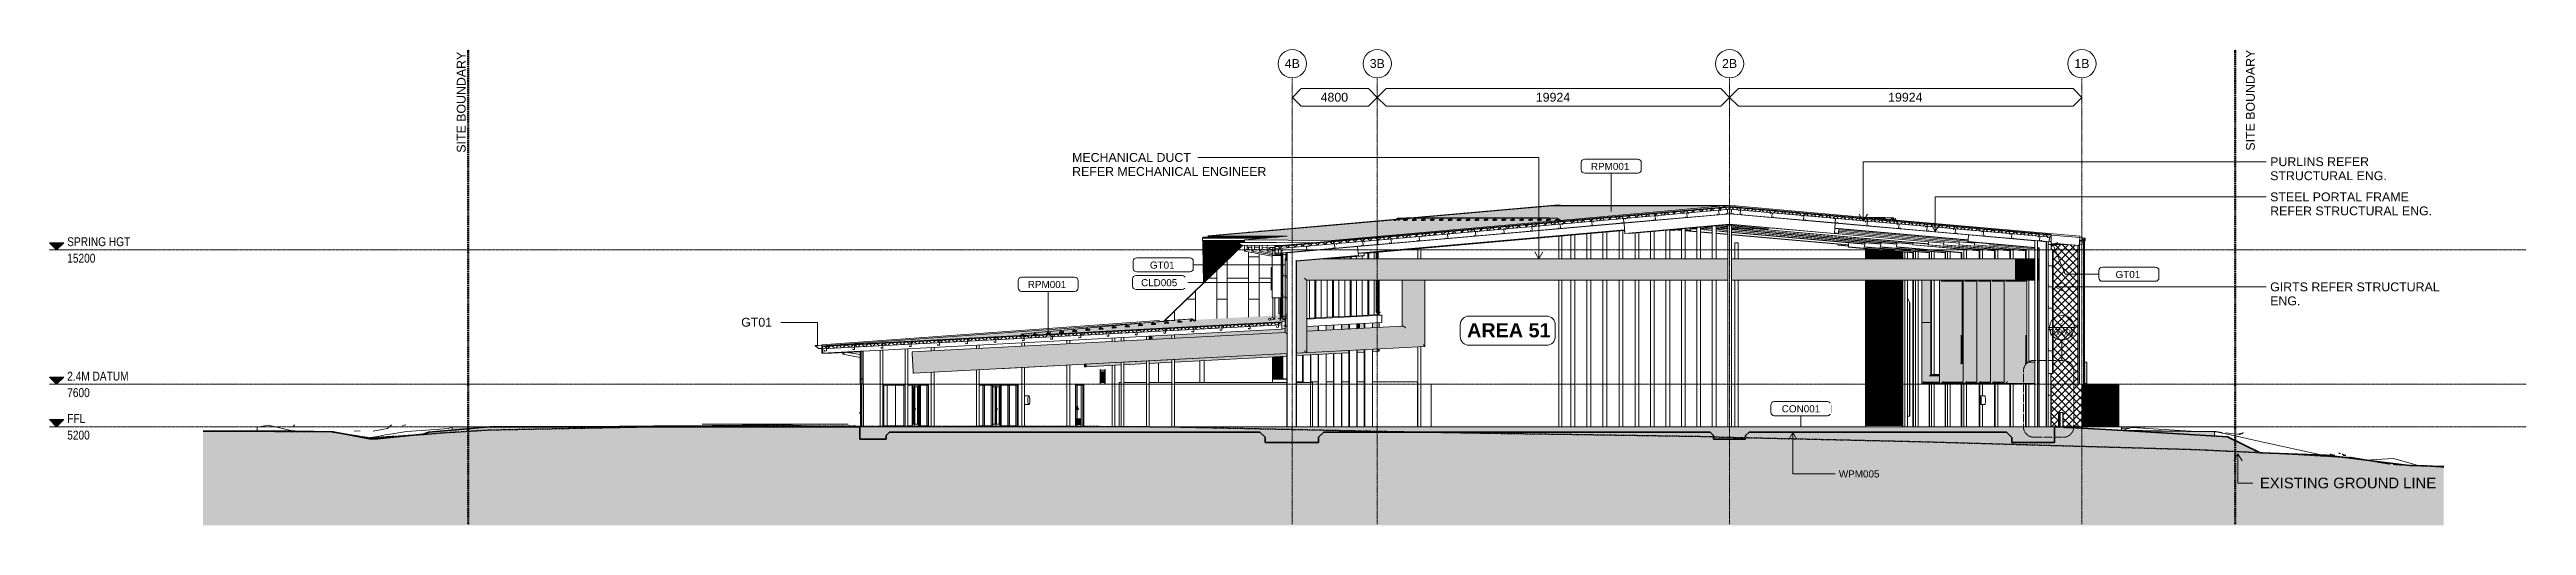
# Model space of a CAD drawing. Header units: millimetres. Extents: x 4237772 to 4686020, y -673 to 29459.
# Drawn here: x 4391827 to 4531898, y -382 to 26521 of the extents above; entities that cross this region are included whole.
import ezdxf

# ---------------------------------------------------------------- set-up
doc = ezdxf.new("R2010")
doc.units = ezdxf.units.MM
for name, pattern in [('AEC_Center', [24, 12, -4, 4, -4]), ('AEC_Dash 3mm', [6, 3, -3]), ('AEC_Double Dash', [39, 15, -4, 6, -4, 6, -4]), ('BOUNDARY', [16, 10, -3, 0, -3]), ('Existing Ground', [4.5, 3, -1.5]), ('Grid Line', [21, 12, -3, 3, -3])]:
    doc.linetypes.add(name, pattern=pattern)
for name, color, linetype, lineweight in [('A-ANNO-NOTE', 131, 'Continuous', 5), ('A-ANNO-SYMB', 150, 'Continuous', 5), ('A-AREA', 32, 'AEC_Dash 3mm', 60), ('A-CLNG', 13, 'Continuous', 5), ('A-CLNG-PATT', 13, 'Continuous', 5), ('A-DETL', 90, 'Continuous', 18), ('A-DETL-GENF', 92, 'Continuous', 5), ('A-DOOR', 31, 'Continuous', 5), ('A-DOOR-FRAM', 31, 'Continuous', 5), ('A-DOOR-GLAZ', 31, 'Continuous', 5), ('A-FLOR', 192, 'Continuous', 5), ('A-FLOR-IDEN', 11, 'Continuous', 5), ('A-FLOR-LEVL', 51, 'Continuous', 5), ('A-FLOR-PATT', 8, 'Continuous', 15), ('A-GENM', 13, 'Continuous', 5), ('A-GENM-IDEN', 13, 'Continuous', 5), ('A-GLAZ-CURT', 52, 'Continuous', 5), ('A-GLAZ-CWMG', 51, 'Continuous', 5), ('A-ROOF', 132, 'Continuous', 5), ('A-ROOF-IDEN', 132, 'Continuous', 5), ('A-ROOF-MCUT', 132, 'Continuous', 5), ('A-ROOF-OTLN', 132, 'Continuous', 5), ('A-ROOF-PATT', 132, 'Continuous', 5), ('A-WALL', 113, 'Continuous', 5), ('A-WALL-IDEN', 211, 'Continuous', 5), ('A-WALL-PATT', 111, 'Continuous', 5), ('C-TOPO', 7, 'Continuous', 5), ('F-FIRE', 13, 'Continuous', 5), ('G-ANNO-TEXT', 231, 'Continuous', 5), ('P-EQPM', 6, 'Continuous', 5), ('P-SANR-FIXT', 6, 'Continuous', 5), ('Q-SPCQ', 91, 'Continuous', 5), ('S-BEAM', 12, 'Continuous', 5), ('S-COLS', 52, 'Continuous', 5), ('S-GRID', 1, 'Continuous', 5), ('S-GRID-IDEN', 1, 'Continuous', 5)]:
    doc.layers.add(name, color=color, linetype=linetype, lineweight=lineweight)
doc.styles.add('Arial', font='arial.ttf', dxfattribs={"height": 500})
doc.styles.add('Arial Narrow', font='ARIALN.TTF', dxfattribs={"height": 500})
doc.styles.add('Arial Narrow_1', font='ARIALN.TTF', dxfattribs={"height": 360})
doc.styles.add('Arial_1', font='arial.ttf', dxfattribs={"height": 600})
doc.styles.add('Arial_2', font='arial.ttf', dxfattribs={"height": 400})
doc.styles.add('Arial_B', font='arialbd.ttf', dxfattribs={"height": 800})
pattern_1 = [(50, (4488880.5, 10654.8), (1457.472, -127.512), [152.4, -1676.4]), (355, (4488880.5, 10654.8), (-281.942, 1528.454), [121.92, -1341.12]), (100.451, (4489002, 10644.2), (1175.54, 1400.933), [129.52, -1424.72]), (46.184, (4488880.5, 11061.2), (2168.63, -336.34), [228.6, -2514.6]), (96.636, (4489061.3, 11033.2), (1899.22, 1979.42), [194.28, -2137.08]), (351.184, (4488880.5, 11061.2), (1899.24, 1979.4), [182.88, -2011.68]), (21, (4489083.7, 10959.6), (1212.915, -818.121), [152.4, -1676.4]), (326, (4489083.7, 10959.6), (494.417, 1473.504), [121.92, -1341.12]), (71.451, (4489184.8, 10891.4), (1707.337, 655.37), [129.52, -1424.72]), (37.5, (4488880.53, 10654.8), (24.7094, 676.44), [67.056, -1257.808, 67.056, -2640.584]), (37.5, (4488880.53, 10654.8), (24.7094, 676.44), [-1391.92, -1294.384, 67.056, -1279.144]), (7.5, (4488880.5, 10654.8), (534.558, 801.444), [67.056, -709.168, 67.056, -1740.408]), (7.5, (4488880.5, 10654.8), (534.558, 801.444), [-843.28, -1227.328, 67.056, -446.024]), (327.5, (4488427.4, 10654.8), (1084.7275, -45.831), [67.056, -440.944, 67.056, -3621.024]), (327.5, (4488427.4, 10654.8), (1084.7275, -45.831), [-575.056, -1517.904, 67.056, -2036.064]), (317.5, (4488224.2, 10654.8), (1185.035, 203.414), [67.056, -593.344, 67.056, -2479.04]), (317.5, (4488224.2, 10654.8), (1185.035, 203.414), [-727.456, -985.52, 67.056, -1426.464])]
pattern_2 = [(45.11, (4487225.37, 10654.8), (-211.324, 212.1305), []), (134.89, (4487225.37, 10654.8), (-211.324, -212.1305), [])]
pattern_3 = [(0, (4488880.53, 10654.8), (812.8, 203.2), [67.056, -542.544, 67.056, -3793.744]), (0, (4488880.53, 10654.8), (812.8, 203.2), [-676.656, -542.544, 67.056, -1152.144, -2032]), (0, (4488880.53, 10654.8), (812.8, 203.2), [-2438.4, 67.056, -542.544, 67.056, -1355.344]), (0, (4488880.53, 10654.8), (812.8, 203.2), [-3115.056, -339.344, 67.056, -948.944]), (120, (4489185.33, 10756.4), (-582.3764, 602.30545), [67.056, -542.544, 67.056, -3793.744]), (120, (4489185.33, 10756.4), (-582.3764, 602.30545), [-676.656, -542.544, 67.056, -1152.144, -2032]), (120, (4489185.33, 10756.4), (-582.3764, 602.30545), [-2438.4, 67.056, -542.544, 67.056, -1355.344]), (120, (4489185.33, 10756.4), (-582.3764, 602.30545), [-3115.056, -339.344, 67.056, -948.944]), (240, (4489286.93, 11162.8), (-230.4236, -805.50545), [67.056, -542.544, 67.056, -3793.744]), (240, (4489286.93, 11162.8), (-230.4236, -805.50545), [-676.656, -542.544, 67.056, -1152.144, -2032]), (240, (4489286.93, 11162.8), (-230.4236, -805.50545), [-2438.4, 67.056, -542.544, 67.056, -1355.344]), (240, (4489286.93, 11162.8), (-230.4236, -805.50545), [-3115.056, -339.344, 67.056, -948.944])]

msp = doc.modelspace()

# ---------------------------------------------------------------- texts
at = {"layer": 'A-ANNO-NOTE', "char_height": 500, "attachment_point": 1, "style": 'Arial'}
for s, insert, width in [('4800', (4463707, 24075), 1859.91), ('19924', (4475877, 24075), 2324.89), ('19924', (4495800, 24075), 2324.89)]:
    msp.add_mtext(s, dxfattribs=dict(at, insert=insert, width=width))
at = {"layer": 'A-ANNO-SYMB', "char_height": 360, "attachment_point": 1, "style": 'Arial Narrow_1'}
for s, insert, width in [('2', (4505507, 11274), 272.57), ('000602', (4504945, 10711), 1635.44)]:
    msp.add_mtext(s, dxfattribs=dict(at, insert=insert, width=width))
at = {"layer": 'A-FLOR-LEVL', "char_height": 500, "attachment_point": 1, "style": 'Arial Narrow'}
for s, insert, width in [('SPRING HGT', (4392827, 15909), 4329.11), ('15200', (4392827, 14975), 1924.05), ('2.4M DATUM', (4392827, 8309), 4200.84), ('7600', (4392827, 7375), 1539.24), ('FFL', (4392827, 5909), 1250.63), ('5200', (4392827, 4975), 1539.24)]:
    msp.add_mtext(s, dxfattribs=dict(at, insert=insert, width=width))
at = {"layer": 'G-ANNO-TEXT', "color": 7, "char_height": 500, "width": 6910.55, "attachment_point": 1, "rotation": 90, "style": 'Arial'}
for insert in [(4414857, 20690), (4516034, 20805)]:
    msp.add_mtext('SITE BOUNDARY', dxfattribs=dict(at, insert=insert))
at = {"layer": 'G-ANNO-TEXT', "color": 7, "attachment_point": 1}
for s, insert, char_height, width, style in [('MECHANICAL DUCT ', (4449655, 20673), 500, 8353.58, 'Arial'), ('REFER MECHANICAL ENGINEER', (4449655, 19879), 500, 13259.91, 'Arial'), ('STRUCTURAL ENG.', (4517405, 19638), 500, 8000.84, 'Arial'), ('PURLINS REFER ', (4517405, 20432), 500, 6990.72, 'Arial'), ('STEEL PORTAL FRAME ', (4517405, 18443), 500, 9716.45, 'Arial'), ('REFER STRUCTURAL ENG.', (4517405, 17649), 500, 11095.35, 'Arial'), ('GIRTS REFER STRUCTURAL ', (4517405, 13356), 500, 11864.98, 'Arial'), ('ENG.', (4517405, 12562), 500, 2068.35, 'Arial'), ('WPM005', (4493013, 2730), 400, 2854.01, 'Arial_2'), ('EXISTING GROUND LINE', (4516825, 2317), 600, 12217.72, 'Arial_1')]:
    msp.add_mtext(s, dxfattribs=dict(at, insert=insert, char_height=char_height, width=width, style=style))
at = {"layer": 'G-ANNO-TEXT', "color": 7, "lineweight": 13, "insert": (4471990, 11052), "char_height": 800, "width": 5675.95, "attachment_point": 1, "style": 'Arial_B'}
msp.add_mtext('AREA 51', dxfattribs=at)
at = {"layer": 'S-GRID-IDEN', "char_height": 500, "width": 1026.16, "attachment_point": 1, "style": 'Arial'}
for s, insert in [('4B', (4461682, 25982)), ('3B', (4466485, 25982)), ('2B', (4486409, 25982)), ('1B', (4506332, 25982))]:
    msp.add_mtext(s, dxfattribs=dict(at, insert=insert))

# ---------------------------------------------------------------- blocks, each defined once
blk = doc.blocks.new('Structural Framing 21 - Structural Framing 1-750478-SECTION - GRIDS B1-B2')
at = {"layer": 'S-BEAM'}
for p, q in [((4458074, 16329), (4458480, 16293)), ((4458087, 16338), (4458480, 16303)), ((4458695, 16284), (4459353, 16226)), ((4458695, 16274), (4459353, 16217)), ((4459567, 16208), (4460225, 16150)), ((4459567, 16198), (4460225, 16140)), ((4460440, 16131), (4461098, 16073)), ((4460440, 16121), (4461098, 16063)), ((4461313, 16054), (4467338, 15525)), ((4461313, 16045), (4467337, 15515)), ((4467325, 15465), (4467333, 15465)), ((4467334, 15476), (4467327, 15476)), ((4467337, 15515), (4467330, 15515)), ((4467333, 15465), (4467334, 15476)), ((4467928, 15412), (4467333, 15465)), ((4467334, 15476), (4467929, 15423)), ((4467338, 15525), (4467337, 15515)), ((4470970, 15083), (4470970, 14690)), ((4470986, 15081), (4470986, 14690)), ((4470997, 15080), (4470997, 14690)), ((4470970, 13490), (4470970, 5200)), ((4470986, 13490), (4470986, 5200)), ((4470997, 13490), (4470997, 5200)), ((4471376, 12246), (4471376, 5800)), ((4471387, 12221), (4471387, 5800))]:
    blk.add_line(p, q, dxfattribs=at)
for centre, start_param, end_param in [((4467328, 15487), 1.8402313, 3.1492283), ((4467333, 15536), 2.3638301, 2.8874289)]:
    blk.add_ellipse(centre, major_axis=(1, 11.4), ratio=0.0869443, start_param=start_param, end_param=end_param, dxfattribs=at)
blk = doc.blocks.new('SHS-Square Hollow Section-Column - 200x200xSHS-1605338-SECTION - GRIDS B1-B2')
at = {"layer": 'S-COLS'}
for p, q in [((4461098, 16600), (4461098, 14690)), ((4461098, 16600), (4461098, 16600)), ((4461106, 16600), (4461098, 16600)), ((4461306, 16600), (4461313, 16600)), ((4461313, 14690), (4461313, 16600)), ((4461098, 13490), (4461098, 5200)), ((4461313, 5200), (4461313, 13490))]:
    blk.add_line(p, q, dxfattribs=at)
blk = doc.blocks.new('SHS-Square Hollow Section-Column - 200x200xSHS-V275-SECTION - GRIDS B1-B2')
at = {"layer": 'S-COLS'}
for p, q in [((4459352, 16449), (4459352, 14690)), ((4459567, 14690), (4459567, 16468)), ((4459352, 13490), (4459352, 5200)), ((4459567, 5200), (4459567, 13490))]:
    blk.add_line(p, q, dxfattribs=at)
blk = doc.blocks.new('SHS-Square Hollow Section-Column - 200x200xSHS-V276-SECTION - GRIDS B1-B2')
at = {"layer": 'S-COLS'}
for p, q in [((4457607, 16295), (4457607, 14690)), ((4457822, 14690), (4457822, 16314)), ((4457607, 13490), (4457607, 5200)), ((4457822, 5200), (4457822, 13490))]:
    blk.add_line(p, q, dxfattribs=at)
blk = doc.blocks.new('SHS-Square Hollow Section-Column - 200x200xSHS-V277-SECTION - GRIDS B1-B2')
at = {"layer": 'S-COLS'}
for p, q in [((4455861, 16142), (4455861, 14690)), ((4456076, 14690), (4456076, 16161)), ((4455861, 13490), (4455861, 5200)), ((4456076, 5200), (4456076, 13490))]:
    blk.add_line(p, q, dxfattribs=at)
blk = doc.blocks.new('SHS-Square Hollow Section-Column - 200x200xSHS-V278-SECTION - GRIDS B1-B2')
at = {"layer": 'S-COLS'}
for p, q in [((4454046, 16182), (4454046, 14690)), ((4454261, 14690), (4454261, 16201)), ((4454046, 13490), (4454046, 5200)), ((4454261, 5200), (4454261, 13490))]:
    blk.add_line(p, q, dxfattribs=at)
blk = doc.blocks.new('SHS-Square Hollow Section-Column - 200x200xSHS-V279-SECTION - GRIDS B1-B2')
at = {"layer": 'S-COLS'}
for p, q in [((4452231, 16022), (4452231, 14690)), ((4452446, 14690), (4452446, 16041)), ((4452231, 13490), (4452231, 5200)), ((4452446, 5200), (4452446, 13490))]:
    blk.add_line(p, q, dxfattribs=at)
blk = doc.blocks.new('UB _Column_ - 410UB54-1478165-SECTION - GRIDS B1-B2')
at = {"layer": 'S-COLS'}
for p, q in [((4451542, 14690), (4451542, 15962)), ((4451543, 14690), (4451543, 15962)), ((4451720, 14690), (4451720, 15977)), ((4451542, 5200), (4451542, 13490)), ((4451543, 5200), (4451543, 13490)), ((4451720, 5200), (4451720, 13490))]:
    blk.add_line(p, q, dxfattribs=at)
blk = doc.blocks.new('Structural Framing 30 - Structural Framing 1-951963-SECTION - GRIDS B1-B2')
at = {"layer": 'S-BEAM'}
for p, q in [((4467933, 15476), (4467925, 15378)), ((4467926, 15378), (4467934, 15476)), ((4467915, 15364), (4467914, 15351)), ((4467914, 15351), (4467932, 15351)), ((4471577, 15029), (4467914, 15351)), ((4467922, 15364), (4467915, 15364)), ((4467933, 15364), (4467926, 15364)), ((4467932, 15351), (4467933, 15364)), ((4467932, 15351), (4471596, 15029)), ((4471609, 15041), (4467933, 15364)), ((4471596, 15029), (4471577, 15029)), ((4471577, 15029), (4471577, 14690)), ((4471596, 15029), (4471596, 14690)), ((4471609, 15041), (4471609, 14690)), ((4471577, 13490), (4471577, 5200)), ((4471596, 13490), (4471596, 5200)), ((4471609, 13490), (4471609, 5200))]:
    blk.add_line(p, q, dxfattribs=at)
for centre, start_param, end_param in [((4467923, 15378), 3.1492283, 4.7200246), ((4467927, 15378), 1.578432, 2.8874289)]:
    blk.add_ellipse(centre, major_axis=(1.2, 13.9), ratio=0.0869443, start_param=start_param, end_param=end_param, dxfattribs=at)
blk.add_open_spline([(4471614, 15054), (4471613, 15053), (4471611, 15051), (4471609, 15049), (4471607, 15048), (4471606, 15047), (4471606, 15046), (4471605, 15045), (4471604, 15045), (4471603, 15044), (4471603, 15043), (4471602, 15042), (4471602, 15042), (4471601, 15042)], degree=3, knots=[0, 0, 0, 0, 0.16666667, 0.25, 0.33333333, 0.375, 0.41666667, 0.5, 0.54166667, 0.58333333, 0.66666667, 0.75, 0.83333333, 0.83333333, 0.83333333, 0.83333333], dxfattribs=at)
blk = doc.blocks.new('Structural Framing 15 - Structural Framing 1-952687-SECTION - GRIDS B1-B2')
at = {"layer": 'S-BEAM'}
for p, q in [((4455228, 16716), (4461202, 17240)), ((4461202, 17240), (4461206, 17240)), ((4440162, 15395), (4455228, 16716)), ((4455228, 16716), (4455232, 16716)), ((4455232, 16716), (4455228, 16716)), ((4455281, 16145), (4455266, 16314)), ((4455266, 16314), (4455281, 16145)), ((4455279, 16131), (4455280, 16116)), ((4455281, 16131), (4455279, 16131)), ((4455279, 16131), (4455282, 16131)), ((4455280, 16116), (4455284, 16116)), ((4461207, 16635), (4467124, 16116)), ((4467128, 16116), (4467124, 16116)), ((4467132, 16130), (4467132, 16126)), ((4467157, 16413), (4474694, 15752)), ((4474686, 15663), (4474685, 15650)), ((4474685, 15650), (4474687, 15650)), ((4478465, 15319), (4474685, 15650)), ((4474688, 15663), (4474686, 15663)), ((4474689, 15674), (4474696, 15752)), ((4474696, 15752), (4474689, 15674)), ((4474696, 15752), (4474694, 15752)), ((4474699, 15762), (4474699, 15754)), ((4436179, 15046), (4440162, 15395)), ((4436179, 15046), (4436183, 15046)), ((4436179, 14690), (4436179, 15046)), ((4440165, 15395), (4440162, 15395)), ((4440162, 15395), (4440165, 15395)), ((4440213, 14881), (4440213, 14877)), ((4478703, 15298), (4478627, 15305)), ((4478707, 15298), (4478703, 15298)), ((4478703, 15298), (4478703, 14663)), ((4478703, 13517), (4478703, 5200)), ((4436179, 5200), (4436179, 9337))]:
    blk.add_line(p, q, dxfattribs=at)
for centre, major_axis, start_param, end_param in [((4455281, 16145), (-1.2, 13.9), 1.568245, 3.1390413), ((4455280, 16145), (-1.2, 13.9), 3.1415927, 4.7098377), ((4474689, 15674), (1, 11.4), 3.144144, 4.7149403), ((4474690, 15674), (1, 11.4), 1.5733476, 3.1415927)]:
    blk.add_ellipse(centre, major_axis=major_axis, ratio=0.0291, start_param=start_param, end_param=end_param, dxfattribs=at)
blk = doc.blocks.new('SHS-Square Hollow Section-Column - 200x200xSHS-V280-SECTION - GRIDS B1-B2')
at = {"layer": 'S-COLS'}
for p, q in [((4460225, 16526), (4460225, 14690)), ((4460440, 14690), (4460440, 16545)), ((4460225, 13490), (4460225, 5200)), ((4460440, 5200), (4460440, 13490))]:
    blk.add_line(p, q, dxfattribs=at)
blk = doc.blocks.new('SHS-Square Hollow Section-Column - 200x200xSHS-2929163-SECTION - GRIDS B1-B2')
at = {"layer": 'S-COLS'}
for p, q in [((4458480, 16372), (4458480, 14690)), ((4458695, 14690), (4458695, 16391)), ((4458480, 13490), (4458480, 5200)), ((4458695, 5200), (4458695, 13490))]:
    blk.add_line(p, q, dxfattribs=at)
blk = doc.blocks.new('SHS-Square Hollow Section-Column - 200x200xSHS-V281-SECTION - GRIDS B1-B2')
at = {"layer": 'S-COLS'}
for p, q in [((4456734, 16218), (4456734, 14690)), ((4456949, 14690), (4456949, 16237)), ((4456734, 13490), (4456734, 5200)), ((4456949, 5200), (4456949, 13490))]:
    blk.add_line(p, q, dxfattribs=at)
blk = doc.blocks.new('SHS-Square Hollow Section-Column - 200x200xSHS-V282-SECTION - GRIDS B1-B2')
at = {"layer": 'S-COLS'}
for p, q in [((4454954, 16262), (4454954, 14690)), ((4455169, 14690), (4455169, 16281)), ((4454954, 13490), (4454954, 5200)), ((4455169, 5200), (4455169, 13490))]:
    blk.add_line(p, q, dxfattribs=at)
blk = doc.blocks.new('SHS-Square Hollow Section-Column - 200x200xSHS-V283-SECTION - GRIDS B1-B2')
at = {"layer": 'S-COLS'}
for p, q in [((4453138, 16102), (4453138, 14690)), ((4453353, 14690), (4453353, 16121)), ((4453138, 13490), (4453138, 5200)), ((4453353, 5200), (4453353, 13490))]:
    blk.add_line(p, q, dxfattribs=at)
blk = doc.blocks.new('Hydrant_double10 - Hydrant_double-1019466-SECTION - GRIDS B1-B2')
at = {"layer": 'F-FIRE'}
for start_param, end_param in [(0.3529083, 1.5707963), (1.5707963, 2.7886844)]:
    blk.add_ellipse((4412073, 5986), major_axis=(0, 60), ratio=0.9703233, start_param=start_param, end_param=end_param, dxfattribs=at)
blk = doc.blocks.new('Rectangular Mullion - 50 x 50mm-1158589-SECTION - GRIDS B1-B2')
at = {"layer": 'A-GLAZ-CWMG'}
for p, q in [((4482927, 7600), (4482932, 7600)), ((4482927, 5200), (4482927, 7600))]:
    blk.add_line(p, q, dxfattribs=at)
blk = doc.blocks.new('Rectangular Mullion - 50 x 50mm-V284-SECTION - GRIDS B1-B2')
at = {"layer": 'A-GLAZ-CWMG'}
for p, q in [((4482932, 7600), (4482936, 7600)), ((4482932, 7600), (4482932, 5200)), ((4482936, 7600), (4482942, 7600)), ((4482936, 5200), (4482936, 7600))]:
    blk.add_line(p, q, dxfattribs=at)
blk = doc.blocks.new('Rectangular Mullion - 50 x 50mm-V285-SECTION - GRIDS B1-B2')
at = {"layer": 'A-GLAZ-CWMG'}
blk.add_line((4482980, 7600), (4482980, 5200), dxfattribs=at)
blk = doc.blocks.new('Rectangular Mullion - 50 x 50mm-V286-SECTION - GRIDS B1-B2')
at = {"layer": 'A-GLAZ-CWMG'}
for p, q in [((4483086, 7600), (4483090, 7600)), ((4483086, 7600), (4483086, 5200)), ((4483090, 5200), (4483090, 7600))]:
    blk.add_line(p, q, dxfattribs=at)
blk = doc.blocks.new('Rectangular Mullion - 50 x 50mm-V287-SECTION - GRIDS B1-B2')
at = {"layer": 'A-GLAZ-CWMG'}
for p, q in [((4483172, 7600), (4483176, 7600)), ((4483172, 7600), (4483172, 5200)), ((4483176, 7600), (4483226, 7600)), ((4483176, 5200), (4483176, 7600)), ((4483226, 7600), (4483226, 5200))]:
    blk.add_line(p, q, dxfattribs=at)
blk = doc.blocks.new('Rectangular Mullion - 50 x 50mm-V288-SECTION - GRIDS B1-B2')
at = {"layer": 'A-GLAZ-CWMG'}
for p, q in [((4483091, 7600), (4483096, 7600)), ((4483091, 5200), (4483091, 7600)), ((4483096, 7600), (4483146, 7600)), ((4483096, 7600), (4483096, 5200)), ((4483146, 7600), (4483146, 5200))]:
    blk.add_line(p, q, dxfattribs=at)
blk = doc.blocks.new('Rectangular Mullion - 50 x 50mm-V289-SECTION - GRIDS B1-B2')
at = {"layer": 'A-GLAZ-CWMG'}
for p, q in [((4481228, 5200), (4481228, 7600)), ((4481233, 7600), (4481233, 5200)), ((4481283, 7600), (4481283, 5200))]:
    blk.add_line(p, q, dxfattribs=at)
blk = doc.blocks.new('Rectangular Mullion - 50 x 50mm-V290-SECTION - GRIDS B1-B2')
at = {"layer": 'A-GLAZ-CWMG'}
blk.add_line((4481173, 7600), (4481173, 5200), dxfattribs=at)
blk = doc.blocks.new('SHS-Square Hollow Section-Column - 200x200xSHS-V291-SECTION - GRIDS B1-B2')
at = {"layer": 'S-COLS'}
for p, q in [((4461106, 16600), (4461106, 5200)), ((4461106, 16600), (4461116, 16600)), ((4461296, 16600), (4461116, 16600)), ((4461296, 16600), (4461306, 16600)), ((4461306, 5200), (4461306, 16600))]:
    blk.add_line(p, q, dxfattribs=at)
blk = doc.blocks.new('System Panel - Glazed-1425433-SECTION - GRIDS B1-B2')
at = {"layer": 'A-GLAZ-CURT'}
blk.add_line((4418985, 5250), (4418985, 7550), dxfattribs=at)
blk = doc.blocks.new('Rectangular Mullion - 50x100mm-1215462-SECTION - GRIDS B1-B2')
at = {"layer": 'A-GLAZ-CWMG'}
for q in [(4418778, 5250), (4419057, 5200)]:
    blk.add_line((4419057, 5250), q, dxfattribs=at)
blk = doc.blocks.new('Rectangular Mullion - 50x100mm-1447016-SECTION - GRIDS B1-B2')
at = {"layer": 'A-GLAZ-CWMG'}
for p, q in [((4420910, 7600), (4420910, 5200)), ((4420922, 5200), (4420922, 7600))]:
    blk.add_line(p, q, dxfattribs=at)
blk = doc.blocks.new('System Panel - Glazed-1457945-SECTION - GRIDS B1-B2')
at = {"layer": 'A-GLAZ-CURT'}
blk.add_line((4420838, 5250), (4420838, 7550), dxfattribs=at)
blk = doc.blocks.new('Rectangular Mullion - 50x100mm-V292-SECTION - GRIDS B1-B2')
at = {"layer": 'A-GLAZ-CWMG'}
for p, q in [((4419069, 5200), (4419069, 5250)), ((4419528, 5250), (4419069, 5250)), ((4419528, 5250), (4419528, 5200))]:
    blk.add_line(p, q, dxfattribs=at)
blk = doc.blocks.new('Rectangular Mullion - 50x100mm-1457940-SECTION - GRIDS B1-B2')
at = {"layer": 'A-GLAZ-CWMG'}
for p, q in [((4420483, 5200), (4420483, 5250)), ((4420910, 5250), (4420483, 5250)), ((4420910, 5250), (4420910, 5200))]:
    blk.add_line(p, q, dxfattribs=at)
blk = doc.blocks.new('Rectangular Mullion - 50x100mm-1425432-SECTION - GRIDS B1-B2')
at = {"layer": 'A-GLAZ-CWMG'}
for p, q in [((4419057, 7600), (4419057, 5200)), ((4419069, 5200), (4419069, 7600))]:
    blk.add_line(p, q, dxfattribs=at)
blk = doc.blocks.new('X_Door-Panel-Hinge-Standard - Standard-1909126-SECTION - GRIDS B1-B2')
at = {"layer": 'A-DOOR'}
for p, q in [((4419547, 7445), (4419683, 7445)), ((4419683, 7445), (4419683, 5345)), ((4419712, 7550), (4419712, 6311)), ((4419712, 6306), (4419712, 6303)), ((4419712, 6281), (4419712, 6207)), ((4419712, 6191), (4419712, 5225)), ((4419683, 5345), (4419548, 5345)), ((4419712, 5225), (4419548, 5225))]:
    blk.add_line(p, q, dxfattribs=at)
at = {"layer": 'A-DOOR-GLAZ'}
blk.add_line((4419669, 5345), (4419669, 7445), dxfattribs=at)
blk = doc.blocks.new('X_Door-Panel-Hinge-Standard - Standard-1909127-SECTION - GRIDS B1-B2')
at = {"layer": 'A-DOOR'}
for p, q in [((4419713, 6309), (4419713, 7550)), ((4419742, 6311), (4419742, 7445)), ((4419742, 7445), (4419906, 7445)), ((4419906, 7445), (4419906, 5345)), ((4419713, 6207), (4419713, 6283)), ((4419713, 5225), (4419713, 6191)), ((4419742, 6207), (4419742, 6281)), ((4419742, 5345), (4419742, 6191)), ((4419935, 5225), (4419713, 5225)), ((4419906, 5345), (4419742, 5345))]:
    blk.add_line(p, q, dxfattribs=at)
at = {"layer": 'A-DOOR-GLAZ'}
blk.add_line((4419892, 5345), (4419892, 7445), dxfattribs=at)
blk = doc.blocks.new('X_Door-Frame-Wood - Standard-1215283-SECTION - GRIDS B1-B2')
at = {"layer": 'A-DOOR-FRAM'}
for p, q in [((4419543, 7600), (4419543, 5200)), ((4419548, 7580), (4419548, 5200)), ((4419548, 7580), (4419994, 7580)), ((4419935, 5200), (4419935, 7550)), ((4419954, 7550), (4419954, 5200)), ((4419960, 5200), (4419960, 7550)), ((4419994, 7580), (4419994, 5200)), ((4419999, 5200), (4419999, 7600)), ((4419897, 5200), (4419897, 5225))]:
    blk.add_line(p, q, dxfattribs=at)
blk = doc.blocks.new('X_Door-Handle-Lockwood 4800 Series Lever - Standard-764996-SECTION - GRIDS B1-B2')
at = {"layer": 'A-DOOR'}
for p, q in [((4419692, 6208), (4419685, 6208)), ((4419685, 6192), (4419692, 6192)), ((4419706, 6335), (4419695, 6335)), ((4419695, 6335), (4419701, 6335)), ((4419695, 6207), (4419695, 6334)), ((4419695, 6198), (4419695, 6202)), ((4419695, 6151), (4419695, 6191)), ((4419695, 6150), (4419706, 6150)), ((4419701, 6150), (4419695, 6150)), ((4419712, 6313), (4419698, 6313)), ((4419698, 6281), (4419712, 6281)), ((4419718, 6208), (4419698, 6208)), ((4419698, 6192), (4419718, 6192)), ((4419712, 6335), (4419706, 6335)), ((4419706, 6334), (4419706, 6208)), ((4419706, 6191), (4419706, 6151)), ((4419706, 6150), (4419712, 6150)), ((4419707, 6291), (4419707, 6303)), ((4419710, 6303), (4419710, 6291)), ((4419712, 6311), (4419712, 6334)), ((4419712, 6303), (4419712, 6306)), ((4419712, 6207), (4419712, 6282)), ((4419712, 6151), (4419712, 6191)), ((4419715, 6291), (4419715, 6303)), ((4419737, 6208), (4419725, 6208)), ((4419725, 6192), (4419737, 6192))]:
    blk.add_line(p, q, dxfattribs=at)
at = {"layer": 'A-DOOR', "flags": 128}
for points in [[(4419725, 6208), (4419725, 6208), (4419725, 6208), (4419724, 6208), (4419724, 6208), (4419723, 6208), (4419723, 6208), (4419722, 6208), (4419722, 6208), (4419721, 6208), (4419721, 6208), (4419720, 6208), (4419719, 6208), (4419718, 6208), (4419718, 6208), (4419717, 6208), (4419716, 6208), (4419715, 6208), (4419714, 6208), (4419713, 6208), (4419712, 6208), (4419712, 6208), (4419711, 6208), (4419710, 6208), (4419709, 6208), (4419708, 6208), (4419707, 6208), (4419706, 6208), (4419704, 6208), (4419703, 6208), (4419702, 6208), (4419701, 6208), (4419700, 6208), (4419699, 6208), (4419698, 6208), (4419697, 6208), (4419696, 6208), (4419695, 6208), (4419694, 6208), (4419693, 6208), (4419692, 6208)], [(4419692, 6192), (4419693, 6192), (4419695, 6192), (4419696, 6192), (4419697, 6192), (4419698, 6192), (4419699, 6192), (4419700, 6192), (4419701, 6192), (4419702, 6192), (4419703, 6192), (4419704, 6192), (4419705, 6192), (4419706, 6192), (4419707, 6192), (4419708, 6192), (4419709, 6192), (4419710, 6192), (4419711, 6192), (4419712, 6192), (4419713, 6192), (4419714, 6192), (4419715, 6192), (4419716, 6192), (4419717, 6192), (4419717, 6192), (4419718, 6192), (4419719, 6192), (4419720, 6192), (4419720, 6192), (4419721, 6192), (4419722, 6192), (4419722, 6192), (4419723, 6192), (4419723, 6192), (4419724, 6192), (4419724, 6192), (4419724, 6192), (4419725, 6192), (4419725, 6192), (4419725, 6192)], [(4419718, 6208), (4419719, 6208), (4419720, 6208), (4419721, 6208), (4419722, 6208), (4419723, 6208), (4419724, 6208), (4419725, 6208), (4419726, 6208), (4419727, 6208), (4419727, 6208), (4419728, 6208), (4419729, 6208), (4419730, 6208), (4419731, 6208), (4419731, 6208), (4419732, 6208), (4419733, 6208), (4419733, 6208), (4419734, 6208), (4419735, 6208), (4419735, 6208), (4419736, 6208), (4419736, 6208), (4419736, 6208), (4419737, 6208), (4419737, 6208), (4419737, 6208), (4419738, 6208), (4419738, 6208), (4419738, 6208), (4419738, 6208), (4419738, 6208), (4419738, 6208)], [(4419738, 6192), (4419738, 6192), (4419738, 6192), (4419738, 6192), (4419738, 6192), (4419738, 6192), (4419737, 6192), (4419737, 6192), (4419737, 6192), (4419737, 6192), (4419736, 6192), (4419736, 6192), (4419735, 6192), (4419735, 6192), (4419734, 6192), (4419734, 6192), (4419733, 6192), (4419732, 6192), (4419732, 6192), (4419731, 6192), (4419730, 6192), (4419729, 6192), (4419728, 6192), (4419728, 6192), (4419727, 6192), (4419726, 6192), (4419725, 6192), (4419724, 6192), (4419723, 6192), (4419722, 6192), (4419721, 6192), (4419720, 6192), (4419719, 6192), (4419718, 6192), (4419718, 6192)], [(4419738, 6208), (4419738, 6208), (4419738, 6208), (4419738, 6208), (4419738, 6208), (4419738, 6208), (4419737, 6208), (4419737, 6208)], [(4419737, 6192), (4419738, 6192), (4419738, 6192), (4419738, 6192), (4419738, 6192), (4419738, 6192), (4419738, 6192)], [(4419738, 6208), (4419739, 6208), (4419739, 6208), (4419739, 6208), (4419740, 6208), (4419740, 6208), (4419740, 6208), (4419740, 6208), (4419741, 6208), (4419741, 6207), (4419741, 6207), (4419742, 6207), (4419742, 6207), (4419742, 6207), (4419743, 6207), (4419743, 6207), (4419743, 6206), (4419743, 6206), (4419744, 6206), (4419744, 6206), (4419744, 6206), (4419744, 6205), (4419744, 6205), (4419745, 6205), (4419745, 6205), (4419745, 6204), (4419745, 6204), (4419745, 6204), (4419745, 6203), (4419746, 6203), (4419746, 6203), (4419746, 6203), (4419746, 6202), (4419746, 6202), (4419746, 6202), (4419746, 6201), (4419746, 6201), (4419746, 6201), (4419746, 6200), (4419746, 6200), (4419746, 6200)], [(4419746, 6200), (4419746, 6200), (4419746, 6199), (4419746, 6199), (4419746, 6199), (4419746, 6198), (4419746, 6198), (4419746, 6198), (4419746, 6197), (4419746, 6197), (4419746, 6197), (4419745, 6197), (4419745, 6196), (4419745, 6196), (4419745, 6196), (4419745, 6195), (4419745, 6195), (4419744, 6195), (4419744, 6195), (4419744, 6194), (4419744, 6194), (4419744, 6194), (4419743, 6194), (4419743, 6194), (4419743, 6193), (4419743, 6193), (4419742, 6193), (4419742, 6193), (4419742, 6193), (4419741, 6193), (4419741, 6193), (4419741, 6192), (4419741, 6192), (4419740, 6192), (4419740, 6192), (4419740, 6192), (4419739, 6192), (4419739, 6192), (4419739, 6192), (4419738, 6192), (4419738, 6192)]]:
    blk.add_lwpolyline(points, dxfattribs=at)
at = {"layer": 'A-DOOR'}
for centre, major_axis, start_param, end_param in [((4419685, 6200), (0, 8), 4.712389, 7.8539816), ((4419685, 6200), (0, 8), 1.5707963, 4.712389), ((4419695, 6334), (0, 1), 0, 1.5707963), ((4419695, 6151), (0, 1), 1.5707963, 3.1415927), ((4419701, 6334), (0, 1), 4.712389, 6.2831853), ((4419701, 6151), (0, 1), 3.1415927, 4.712389), ((4419706, 6334), (0, 1), 0, 1.5707963), ((4419706, 6151), (0, 1), 1.5707963, 3.1415927), ((4419709, 6303), (0, 10), 5.7595865, 7.8539816), ((4419709, 6291), (0, 10), 1.5707963, 3.6651914), ((4419709, 6200), (0, 10), 5.4993101, 6.8067841), ((4419709, 6200), (0, 10), 2.6593691, 3.9254678), ((4419712, 6303), (0, 10), 4.712389, 7.8539816), ((4419712, 6291), (0, 10), 1.5707963, 4.712389), ((4419709, 6303), (0, 10), 4.712389, 4.9741884), ((4419712, 6334), (0, 1), 4.712389, 6.0213859), ((4419712, 6151), (0, 1), 3.1415927, 4.712389)]:
    blk.add_ellipse(centre, major_axis=major_axis, ratio=0.2418113, start_param=start_param, end_param=end_param, dxfattribs=at)
blk = doc.blocks.new('X_Door-Handle-Lockwood 4800 Series Lever - Standard-765406-SECTION - GRIDS B1-B2')
at = {"layer": 'A-DOOR'}
for p, q in [((4419736, 6335), (4419724, 6335)), ((4419724, 6335), (4419730, 6335)), ((4419724, 6207), (4419724, 6334)), ((4419724, 6151), (4419724, 6191)), ((4419724, 6150), (4419736, 6150)), ((4419730, 6150), (4419724, 6150)), ((4419742, 6313), (4419727, 6313)), ((4419727, 6281), (4419742, 6281)), ((4419747, 6208), (4419727, 6208)), ((4419727, 6192), (4419747, 6192)), ((4419735, 6334), (4419735, 6204)), ((4419735, 6196), (4419735, 6151)), ((4419741, 6335), (4419736, 6335)), ((4419736, 6291), (4419736, 6303)), ((4419736, 6150), (4419741, 6150)), ((4419740, 6303), (4419740, 6291)), ((4419742, 6310), (4419742, 6334)), ((4419742, 6207), (4419742, 6282)), ((4419742, 6151), (4419742, 6191)), ((4419744, 6291), (4419744, 6303)), ((4419773, 6208), (4419765, 6208)), ((4419765, 6192), (4419773, 6192)), ((4419792, 6208), (4419780, 6208)), ((4419780, 6192), (4419792, 6192))]:
    blk.add_line(p, q, dxfattribs=at)
at = {"layer": 'A-DOOR', "flags": 128}
for points in [[(4419780, 6208), (4419780, 6208), (4419779, 6208), (4419779, 6208), (4419779, 6208), (4419778, 6208), (4419778, 6208), (4419777, 6208), (4419777, 6208), (4419776, 6208), (4419775, 6208), (4419775, 6208), (4419774, 6208), (4419773, 6208), (4419773, 6208), (4419772, 6208), (4419771, 6208), (4419770, 6208), (4419769, 6208), (4419768, 6208), (4419767, 6208), (4419766, 6208), (4419765, 6208), (4419764, 6208), (4419763, 6208), (4419762, 6208), (4419761, 6208), (4419760, 6208), (4419759, 6208), (4419758, 6208), (4419757, 6208), (4419756, 6208), (4419755, 6208), (4419754, 6208), (4419753, 6208), (4419752, 6208), (4419751, 6208), (4419750, 6208), (4419749, 6208), (4419748, 6208), (4419747, 6208)], [(4419747, 6192), (4419748, 6192), (4419749, 6192), (4419750, 6192), (4419752, 6192), (4419753, 6192), (4419754, 6192), (4419755, 6192), (4419756, 6192), (4419757, 6192), (4419758, 6192), (4419759, 6192), (4419760, 6192), (4419761, 6192), (4419762, 6192), (4419763, 6192), (4419764, 6192), (4419765, 6192), (4419766, 6192), (4419767, 6192), (4419768, 6192), (4419769, 6192), (4419770, 6192), (4419771, 6192), (4419772, 6192), (4419772, 6192), (4419773, 6192), (4419774, 6192), (4419775, 6192), (4419775, 6192), (4419776, 6192), (4419776, 6192), (4419777, 6192), (4419778, 6192), (4419778, 6192), (4419779, 6192), (4419779, 6192), (4419779, 6192), (4419780, 6192), (4419780, 6192), (4419780, 6192)], [(4419773, 6208), (4419774, 6208), (4419775, 6208), (4419776, 6208), (4419777, 6208), (4419778, 6208), (4419779, 6208), (4419780, 6208), (4419781, 6208), (4419781, 6208), (4419782, 6208), (4419783, 6208), (4419784, 6208), (4419785, 6208), (4419786, 6208), (4419786, 6208), (4419787, 6208), (4419788, 6208), (4419788, 6208), (4419789, 6208), (4419789, 6208), (4419790, 6208), (4419790, 6208), (4419791, 6208), (4419791, 6208), (4419792, 6208), (4419792, 6208), (4419792, 6208), (4419793, 6208), (4419793, 6208), (4419793, 6208), (4419793, 6208), (4419793, 6208), (4419793, 6208)], [(4419793, 6192), (4419793, 6192), (4419793, 6192), (4419793, 6192), (4419793, 6192), (4419793, 6192), (4419792, 6192), (4419792, 6192), (4419792, 6192), (4419791, 6192), (4419791, 6192), (4419791, 6192), (4419790, 6192), (4419790, 6192), (4419789, 6192), (4419788, 6192), (4419788, 6192), (4419787, 6192), (4419786, 6192), (4419786, 6192), (4419785, 6192), (4419784, 6192), (4419783, 6192), (4419783, 6192), (4419782, 6192), (4419781, 6192), (4419780, 6192), (4419779, 6192), (4419778, 6192), (4419777, 6192), (4419776, 6192), (4419775, 6192), (4419774, 6192), (4419773, 6192), (4419773, 6192)], [(4419793, 6208), (4419793, 6208), (4419793, 6208), (4419793, 6208), (4419793, 6208), (4419793, 6208), (4419792, 6208), (4419792, 6208)], [(4419792, 6192), (4419793, 6192), (4419793, 6192), (4419793, 6192), (4419793, 6192), (4419793, 6192), (4419793, 6192)], [(4419793, 6208), (4419793, 6208), (4419794, 6208), (4419794, 6208), (4419794, 6208), (4419795, 6208), (4419795, 6208), (4419795, 6208), (4419796, 6208), (4419796, 6207), (4419796, 6207), (4419797, 6207), (4419797, 6207), (4419797, 6207), (4419797, 6207), (4419798, 6207), (4419798, 6206), (4419798, 6206), (4419798, 6206), (4419799, 6206), (4419799, 6206), (4419799, 6205), (4419799, 6205), (4419800, 6205), (4419800, 6205), (4419800, 6204), (4419800, 6204), (4419800, 6204), (4419800, 6203), (4419800, 6203), (4419801, 6203), (4419801, 6203), (4419801, 6202), (4419801, 6202), (4419801, 6202), (4419801, 6201), (4419801, 6201), (4419801, 6201), (4419801, 6200), (4419801, 6200), (4419801, 6200)], [(4419801, 6200), (4419801, 6200), (4419801, 6199), (4419801, 6199), (4419801, 6199), (4419801, 6198), (4419801, 6198), (4419801, 6198), (4419801, 6197), (4419801, 6197), (4419801, 6197), (4419800, 6197), (4419800, 6196), (4419800, 6196), (4419800, 6196), (4419800, 6195), (4419800, 6195), (4419799, 6195), (4419799, 6195), (4419799, 6194), (4419799, 6194), (4419798, 6194), (4419798, 6194), (4419798, 6194), (4419798, 6193), (4419797, 6193), (4419797, 6193), (4419797, 6193), (4419797, 6193), (4419796, 6193), (4419796, 6193), (4419796, 6192), (4419795, 6192), (4419795, 6192), (4419795, 6192), (4419795, 6192), (4419794, 6192), (4419794, 6192), (4419794, 6192), (4419793, 6192), (4419793, 6192)]]:
    blk.add_lwpolyline(points, dxfattribs=at)
at = {"layer": 'A-DOOR'}
for centre, major_axis, start_param, end_param in [((4419724, 6334), (0, 1), 0, 1.5707963), ((4419724, 6151), (0, 1), 1.5707963, 3.1415927), ((4419730, 6334), (0, 1), 4.712389, 6.2831853), ((4419730, 6151), (0, 1), 3.1415927, 4.712389), ((4419736, 6334), (0, 1), 0, 1.5707963), ((4419736, 6151), (0, 1), 1.5707963, 3.1415927), ((4419739, 6303), (0, 10), 5.7595865, 7.8539816), ((4419739, 6291), (0, 10), 1.5707963, 3.6651914), ((4419739, 6200), (0, 10), 5.4977871, 7.3303829), ((4419739, 6200), (0, 10), 2.0943951, 2.6179939), ((4419739, 6200), (0, 10), 2.6593691, 3.9269908), ((4419742, 6303), (0, 10), 4.712389, 7.8539816), ((4419739, 6303), (0, 10), 5.2359878, 5.4977871), ((4419742, 6291), (0, 10), 1.5707963, 4.712389), ((4419741, 6151), (0, 1), 3.1415927, 4.712389), ((4419741, 6334), (0, 1), 4.712389, 6.0213859), ((4419765, 6200), (0, 8), 5.7595865, 6.8067841), ((4419765, 6200), (0, 8), 2.6179939, 3.6651914)]:
    blk.add_ellipse(centre, major_axis=major_axis, ratio=0.2418113, start_param=start_param, end_param=end_param, dxfattribs=at)
blk = doc.blocks.new('Mechanical - Condensers - Mechanical - Condensers-1249279-SECTION - GRIDS B1-B2')
at = {"layer": 'A-GENM'}
h = blk.add_hatch(color=256, dxfattribs=at)
h.paths.add_polyline_path([(4415037, 8330), (4436183, 9438), (4436183, 10891), (4436172, 10891), (4436172, 10439), (4414985, 9328), (4415005, 8948)])
h.paths.add_polyline_path([(4436717, 9466), (4437172, 9490), (4437172, 13590), (4461106, 13590), (4461106, 14590), (4437034, 14590), (4436717, 14562), (4436717, 9584)])
h.paths.add_polyline_path([(4436183, 10904), (4436183, 11333), (4436172, 11333), (4436172, 10904)])
h.paths.add_polyline_path([(4436183, 11345), (4436183, 14590), (4436172, 14590), (4436172, 11345)])
h.paths.add_polyline_path([(4475116, 13590), (4477374, 13590), (4477374, 14590), (4461306, 14590), (4461306, 13590), (4474992, 13590)])
h = blk.add_hatch(color=256, dxfattribs=at)
h.paths.add_polyline_path([(4436172, 10439), (4436172, 10891), (4436075, 10891), (4436075, 10534), (4436087, 10521), (4436147, 10464)])
h.paths.add_polyline_path([(4436172, 10904), (4436172, 11333), (4436103, 11332), (4436095, 11329), (4436092, 11321), (4436093, 10913), (4436095, 10907), (4436105, 10904), (4436149, 10904)])
h.paths.add_polyline_path([(4436075, 10905), (4436080, 10908), (4436083, 10915), (4436082, 11324), (4436078, 11330), (4436075, 11329), (4436075, 10907)])
h.paths.add_polyline_path([(4436152, 11345), (4436172, 11345), (4436172, 14590), (4436075, 14690), (4436076, 11345), (4436147, 11345)])
h = blk.add_hatch(color=256, dxfattribs=at)
h.paths.add_polyline_path([(4476229, 14590), (4477374, 14590), (4477376, 14690), (4461306, 14689), (4461306, 14590), (4476106, 14590)])
h.paths.add_polyline_path([(4461106, 14590), (4461106, 14690), (4438179, 14690), (4437065, 14590), (4461009, 14590)])
h.paths.add_polyline_path([(4436172, 14590), (4436183, 14590), (4436183, 14690), (4436076, 14690), (4436091, 14673), (4436168, 14595)])
for points in [[(4477076, 13490), (4477452, 13492), (4477451, 13504), (4477449, 13590), (4477452, 14687), (4477452, 14690), (4477403, 14690), (4477404, 14660), (4477405, 14579), (4477403, 13494), (4477403, 13490), (4477075, 13490)], [(4477376, 13490), (4477403, 13490), (4477404, 13504), (4477405, 13613), (4477404, 14677), (4477403, 14690), (4477376, 14690), (4477374, 14661), (4477374, 14461), (4477375, 13504)], [(4478081, 14690), (4478108, 14690), (4478080, 14690)], [(4478703, 14663), (4478703, 14690), (4478647, 14688), (4478667, 14685), (4478690, 14673), (4478698, 14667)], [(4437275, 9395), (4437275, 13490), (4437251, 13512), (4437172, 13590), (4437172, 9490), (4437271, 9399)], [(4437275, 9395), (4437301, 9395), (4437301, 13490), (4437275, 13490), (4437275, 9796)], [(4437301, 9491), (4443886, 9837), (4443886, 13490), (4442890, 13490), (4442890, 10786), (4437301, 10492), (4437301, 9796)], [(4442782, 10881), (4442782, 13490), (4442695, 13490), (4442695, 10881)], [(4442890, 10786), (4442890, 13490), (4442782, 13490), (4442782, 10881), (4442800, 10868), (4442864, 10810)], [(4443977, 9742), (4443976, 13490), (4443886, 13490), (4443886, 9837), (4443954, 9770), (4443976, 9745)], [(4472098, 11090), (4472098, 13490), (4472072, 13490), (4472072, 11090)], [(4472072, 7650), (4472098, 7650), (4472098, 13490), (4472072, 13490), (4472072, 8100)], [(4472133, 11090), (4472206, 11090), (4472206, 13490), (4472098, 13490), (4472098, 11090), (4472116, 11090)], [(4472133, 11090), (4472206, 11090), (4472206, 13490), (4472098, 13490), (4472098, 11090), (4472116, 11090)], [(4472505, 11090), (4472505, 13490), (4472206, 13490), (4472206, 11090), (4472393, 11090)], [(4472393, 7750), (4473075, 7750), (4473075, 8050), (4472505, 8050), (4472505, 13490), (4472206, 13490), (4472206, 7750)], [(4472505, 11090), (4472596, 11090), (4472595, 13490), (4472505, 13490), (4472505, 11280)], [(4472505, 11090), (4472596, 11090), (4472595, 13490), (4472505, 13490), (4472505, 11280)], [(4473163, 7650), (4473164, 13477), (4473165, 13490), (4473076, 13490), (4473075, 13189), (4473075, 7650), (4473136, 7650)], [(4473168, 13390), (4473271, 13390), (4473274, 13465), (4473277, 13485), (4473280, 13490), (4473165, 13490), (4473163, 13435), (4473163, 13390)], [(4473271, 10390), (4473271, 13390), (4473163, 13390), (4473163, 10390), (4473245, 10390)], [(4473383, 13390), (4474267, 13390), (4474269, 13449), (4474273, 13485), (4474276, 13490), (4473280, 13490), (4473277, 13485), (4473273, 13449), (4473271, 13390)], [(4473383, 7750), (4474419, 7750), (4474419, 8750), (4474267, 8750), (4474267, 13390), (4473271, 13390), (4473271, 7750)], [(4474267, 10390), (4474358, 10390), (4474357, 13390), (4474267, 13390), (4474267, 10432)], [(4474358, 13390), (4474358, 13390), (4474358, 13490), (4474276, 13490), (4474273, 13484), (4474269, 13449), (4474268, 13390), (4474357, 13390)], [(4474507, 7650), (4474508, 13477), (4474509, 13490), (4474420, 13490), (4474419, 12977), (4474419, 7650)], [(4474597, 13390), (4474615, 13390), (4474618, 13465), (4474621, 13485), (4474624, 13490), (4474509, 13490), (4474507, 13435), (4474507, 13390), (4474589, 13390)], [(4474615, 10390), (4474615, 13390), (4474507, 13390), (4474507, 10390), (4474589, 10390)], [(4475191, 13390), (4475191, 13490), (4474624, 13490), (4474621, 13485), (4474617, 13449), (4474615, 13390), (4475116, 13390)], [(4474868, 7750), (4475191, 7750), (4475191, 13390), (4474615, 13390), (4474615, 7750), (4474621, 7750)], [(4475278, 7650), (4475280, 13477), (4475280, 13490), (4475191, 13490), (4475191, 12977), (4475191, 7650)], [(4475313, 13390), (4475386, 13390), (4475389, 13465), (4475392, 13485), (4475395, 13490), (4475280, 13490), (4475278, 13435), (4475278, 13390), (4475296, 13390)], [(4475360, 10390), (4475386, 10390), (4475386, 13390), (4475278, 13390), (4475278, 10390), (4475335, 10390)], [(4475611, 13390), (4475962, 13390), (4475962, 13490), (4475395, 13490), (4475392, 13485), (4475388, 13449), (4475386, 13390)], [(4475386, 7750), (4475962, 7750), (4475962, 13390), (4475386, 13390), (4475386, 7888)], [(4476049, 7650), (4476051, 13482), (4476052, 13490), (4475963, 13490), (4475962, 13189), (4475962, 7650)], [(4476085, 10390), (4476158, 10390), (4476158, 13390), (4476049, 13390), (4476049, 10390), (4476067, 10390)], [(4476158, 13390), (4476161, 13465), (4476164, 13485), (4476167, 13490), (4476052, 13490), (4476050, 13435), (4476050, 13390), (4476140, 13390)], [(4476158, 13390), (4476732, 13390), (4476732, 13490), (4476167, 13490), (4476164, 13485), (4476159, 13449), (4476158, 13401)], [(4476353, 7750), (4476732, 7750), (4476732, 13390), (4476158, 13390), (4476158, 7750)], [(4476819, 7650), (4476821, 13477), (4476822, 13490), (4476732, 13490), (4476732, 13189), (4476732, 7650)], [(4476837, 10390), (4476928, 10390), (4476928, 13390), (4476819, 13390), (4476819, 10390), (4476825, 10390)], [(4476825, 13390), (4476928, 13390), (4476931, 13465), (4476934, 13485), (4476936, 13490), (4476822, 13490), (4476820, 13435), (4476820, 13390)], [(4476928, 13390), (4477924, 13390), (4477925, 13449), (4477930, 13485), (4477930, 13490), (4476936, 13490), (4476934, 13485), (4476929, 13449), (4476928, 13401)], [(4478015, 13390), (4478015, 13390), (4478014, 13490), (4477932, 13490), (4477929, 13484), (4477925, 13449), (4477924, 13390), (4478013, 13390)], [(4477924, 10390), (4478015, 10390), (4478013, 13390), (4477924, 13390), (4477924, 10432)], [(4478631, 13490), (4478703, 13492), (4478703, 13517), (4478672, 13498), (4478653, 13493), (4478644, 13492)], [(4414985, 9328), (4436172, 10439), (4436075, 10534), (4414982, 9426), (4414982, 9415), (4414984, 9354)], [(4428445, 10134), (4428549, 10140), (4428539, 10330), (4428435, 10324), (4428440, 10220)], [(4437301, 10592), (4442782, 10881), (4442695, 10881), (4437301, 10597)], [(4437301, 10492), (4442890, 10786), (4442800, 10868), (4442782, 10881), (4437301, 10592), (4437301, 10511)], [(4440146, 10747), (4440203, 10750), (4440203, 11023), (4440146, 11020), (4440146, 10786)], [(4440203, 10750), (4440312, 10755), (4440312, 11028), (4440203, 11023), (4440203, 10786)], [(4472098, 7650), (4472104, 7653), (4472133, 7679), (4472206, 7750), (4472206, 11090), (4472098, 11090), (4472098, 8100)], [(4472505, 8050), (4472573, 8121), (4472596, 8150), (4472595, 11090), (4472505, 11090), (4472505, 8068)], [(4473163, 7650), (4473168, 7653), (4473198, 7679), (4473271, 7750), (4473271, 10390), (4473163, 10390), (4473163, 7676)], [(4474267, 8750), (4474335, 8821), (4474358, 8850), (4474357, 10390), (4474267, 10390), (4474267, 8768)], [(4474507, 7650), (4474512, 7653), (4474542, 7679), (4474615, 7750), (4474615, 10390), (4474507, 10390), (4474507, 7676)], [(4475278, 7650), (4475284, 7653), (4475313, 7679), (4475386, 7750), (4475386, 10390), (4475278, 10390), (4475278, 7676)], [(4476049, 7650), (4476055, 7653), (4476085, 7679), (4476158, 7750), (4476158, 10390), (4476049, 10390), (4476049, 7676)], [(4476819, 7650), (4476825, 7653), (4476855, 7679), (4476928, 7750), (4476928, 10390), (4476819, 10390), (4476819, 7676)], [(4477924, 8750), (4477992, 8821), (4478015, 8850), (4478013, 10390), (4477924, 10390), (4477924, 8768)], [(4420113, 8491), (4420200, 8491), (4420202, 8499), (4420110, 8494)], [(4424732, 8591), (4424819, 8591), (4424821, 8595), (4424824, 8641), (4424821, 8734), (4424716, 8729), (4424720, 8665), (4424724, 8620), (4424730, 8595)], [(4474419, 8750), (4474419, 8850), (4474358, 8850), (4474357, 8847), (4474335, 8821), (4474267, 8750), (4474373, 8750)], [(4472888, 7650), (4473075, 7652), (4473075, 7750), (4472206, 7750), (4472133, 7679), (4472098, 7650), (4472641, 7650)], [(4473075, 8050), (4473075, 8150), (4472596, 8150), (4472595, 8147), (4472573, 8121), (4472505, 8050), (4472888, 8050)], [(4474126, 7650), (4474419, 7650), (4474419, 7750), (4473271, 7750), (4473194, 7676), (4473163, 7650), (4473878, 7650)], [(4474507, 7650), (4475191, 7650), (4475191, 7750), (4474615, 7750), (4474538, 7676), (4474512, 7653)], [(4475278, 7650), (4475962, 7650), (4475962, 7750), (4475386, 7750), (4475309, 7676), (4475284, 7653)], [(4476049, 7650), (4476732, 7650), (4476732, 7750), (4476158, 7750), (4476081, 7676), (4476055, 7653)]]:
    blk.add_hatch(color=256, dxfattribs=at).paths.add_polyline_path(points)
h = blk.add_hatch(color=256, dxfattribs=at)
h.paths.add_polyline_path([(4477449, 14590), (4478465, 14590), (4478465, 14690), (4477452, 14690), (4477451, 14673), (4477449, 14616)])
h.paths.add_polyline_path([(4478627, 14590), (4478707, 14590), (4478706, 14661), (4478682, 14679), (4478653, 14688), (4478627, 14689), (4478627, 14597)])
h = blk.add_hatch(color=256, dxfattribs=at)
h.paths.add_polyline_path([(4477449, 13590), (4478465, 13590), (4478465, 14590), (4477449, 14590), (4477449, 13613)])
h.paths.add_polyline_path([(4478627, 13590), (4478707, 13590), (4478707, 14590), (4478627, 14590), (4478627, 13613)])
h = blk.add_hatch(color=256, dxfattribs=at)
h.paths.add_polyline_path([(4476106, 13490), (4477376, 13490), (4477375, 13504), (4477374, 13590), (4461306, 13590), (4461306, 13490), (4475982, 13490)])
h.paths.add_polyline_path([(4460019, 13490), (4461106, 13492), (4461106, 13590), (4437172, 13590), (4437275, 13490), (4459772, 13490)])
h = blk.add_hatch(color=256, dxfattribs=at)
h.paths.add_polyline_path([(4441399, 9463), (4441398, 9606), (4441308, 9602), (4441308, 9558), (4441376, 9491), (4441398, 9467)])
h.paths.add_polyline_path([(4441308, 10808), (4441399, 10813), (4441398, 11085), (4441308, 11081), (4441308, 10810)])
h.paths.add_polyline_path([(4441399, 11504), (4441398, 11658), (4441362, 11656), (4441357, 11649), (4441357, 11646), (4441357, 11504), (4441398, 11504)])
h.paths.add_polyline_path([(4441329, 11671), (4441399, 11671), (4441398, 13490), (4441329, 13490), (4441329, 11705)])
h = blk.add_hatch(color=256, dxfattribs=at)
h.paths.add_polyline_path([(4477096, 7750), (4478465, 7750), (4478465, 8750), (4477924, 8750), (4477924, 13390), (4476928, 13390), (4476928, 7750)])
h.paths.add_polyline_path([(4478627, 7750), (4478703, 7750), (4478703, 8750), (4478627, 8750), (4478627, 7888)])
h.paths.add_polyline_path([(4481410, 7750), (4481410, 8750), (4481286, 8750), (4481286, 7750), (4481303, 7750)])
h = blk.add_hatch(color=256, dxfattribs=at)
h.paths.add_polyline_path([(4477452, 13490), (4478465, 13492), (4478465, 13590), (4477449, 13590), (4477452, 13494)])
h.paths.add_polyline_path([(4478627, 13490), (4478652, 13492), (4478666, 13495), (4478687, 13505), (4478707, 13522), (4478707, 13590), (4478627, 13590), (4478627, 13492)])
h = blk.add_hatch(color=256, dxfattribs=at)
h.paths.add_polyline_path([(4420200, 8491), (4426809, 8840), (4426809, 8845), (4420203, 8499), (4420202, 8495)])
h.paths.add_polyline_path([(4426959, 8847), (4436170, 9334), (4436170, 9336), (4426959, 8853), (4426959, 8848)])
h.paths.add_polyline_path([(4436717, 9360), (4443977, 9742), (4443976, 9745), (4443954, 9770), (4443886, 9837), (4437301, 9491), (4437301, 9395), (4436717, 9362)])
h = blk.add_hatch(color=256, dxfattribs=at)
h.paths.add_polyline_path([(4424823, 8691), (4426809, 8796), (4426809, 8839), (4424821, 8734)])
h.paths.add_polyline_path([(4426959, 8803), (4428237, 8871), (4428237, 8914), (4426959, 8847)])
h.paths.add_polyline_path([(4428387, 8879), (4429664, 8948), (4429664, 8989), (4428387, 8922)])
h.paths.add_polyline_path([(4429814, 8954), (4436170, 9288), (4436170, 9331), (4429814, 8997)])
h.paths.add_polyline_path([(4436717, 9317), (4439677, 9473), (4439677, 9516), (4436717, 9360)])
h.paths.add_polyline_path([(4440146, 9497), (4440550, 9518), (4440550, 9562), (4440146, 9541)])
h.paths.add_polyline_path([(4441019, 9543), (4441308, 9558), (4441308, 9602), (4441019, 9586)])
h.paths.add_polyline_path([(4440312, 10755), (4440550, 10768), (4440550, 11041), (4440312, 11028), (4440312, 10786)])
h.paths.add_polyline_path([(4441019, 10793), (4441308, 10808), (4441308, 11081), (4441019, 11065), (4441019, 10810)])
h = blk.add_hatch(color=256, dxfattribs=at)
h.paths.add_polyline_path([(4428549, 10140), (4429664, 10198), (4429664, 10388), (4428539, 10330), (4428545, 10220)])
h.paths.add_polyline_path([(4429814, 10206), (4436075, 10534), (4436075, 10778), (4435878, 10713), (4429814, 10396), (4429814, 10220)])
h.paths.add_polyline_path([(4437301, 10597), (4437932, 10630), (4437932, 10903), (4437301, 10870), (4437301, 10599)])
h.paths.add_polyline_path([(4438401, 10655), (4438805, 10676), (4438805, 10949), (4438401, 10928), (4438401, 10810)])
h.paths.add_polyline_path([(4439274, 10701), (4439677, 10722), (4439677, 10995), (4439274, 10974), (4439274, 10810)])
h = blk.add_hatch(color=256, dxfattribs=at)
h.paths.add_polyline_path([(4415045, 8230), (4436183, 9338), (4436183, 9438), (4415037, 8330), (4415044, 8233)])
h.paths.add_polyline_path([(4436717, 9366), (4437275, 9395), (4437251, 9416), (4437172, 9490), (4436717, 9466), (4436717, 9369)])
h = blk.add_hatch(color=256, dxfattribs=at)
h.paths.add_polyline_path([(4424819, 8591), (4426809, 8696), (4426809, 8796), (4424823, 8691), (4424824, 8620), (4424821, 8595)])
h.paths.add_polyline_path([(4426959, 8704), (4428237, 8772), (4428237, 8871), (4426959, 8803), (4426959, 8704)])
h.paths.add_polyline_path([(4428387, 8779), (4429664, 8847), (4429664, 8946), (4428387, 8879), (4428387, 8780)])
h.paths.add_polyline_path([(4429814, 8854), (4436170, 9191), (4436170, 9288), (4429814, 8954), (4429814, 8855)])
h.paths.add_polyline_path([(4436717, 9217), (4439677, 9373), (4439677, 9473), (4436717, 9317), (4436717, 9219)])
h.paths.add_polyline_path([(4440146, 9397), (4440550, 9419), (4440550, 9518), (4440146, 9495), (4440146, 9401)])
h.paths.add_polyline_path([(4441019, 9443), (4441399, 9463), (4441398, 9467), (4441376, 9491), (4441308, 9558), (4441019, 9543), (4441019, 9447)])
h = blk.add_hatch(color=256, dxfattribs=at)
h.paths.add_polyline_path([(4477949, 8750), (4478465, 8750), (4478465, 8850), (4478015, 8850), (4478013, 8847), (4477992, 8821), (4477924, 8750)])
h.paths.add_polyline_path([(4478627, 8750), (4478703, 8750), (4478703, 8850), (4478627, 8849), (4478627, 8771)])
h.paths.add_polyline_path([(4481286, 8750), (4481410, 8750), (4481408, 8821), (4481404, 8847), (4481402, 8850), (4481286, 8850), (4481286, 8751)])
h = blk.add_hatch(color=256, dxfattribs=at)
h.paths.add_polyline_path([(4477343, 7650), (4478465, 7652), (4478465, 7750), (4476928, 7750), (4476848, 7674), (4476819, 7650), (4477096, 7650)])
h.paths.add_polyline_path([(4481402, 7650), (4481404, 7653), (4481408, 7679), (4481410, 7750), (4481286, 7750), (4481286, 7650), (4481303, 7650)])
h.paths.add_polyline_path([(4478703, 7650), (4478703, 7750), (4478627, 7750), (4478627, 7650)])
for p, q in [((4436183, 14690), (4436075, 14690)), ((4436075, 14690), (4436075, 11345)), ((4461106, 14690), (4438179, 14690)), ((4477376, 14690), (4461306, 14690)), ((4477374, 14590), (4477374, 13590)), ((4477403, 14690), (4477376, 14690)), ((4477452, 14690), (4477403, 14690)), ((4477405, 13590), (4477405, 14590)), ((4477449, 13590), (4477449, 14590)), ((4478399, 14690), (4478403, 14690)), ((4478465, 14690), (4478399, 14690)), ((4478703, 14690), (4478627, 14690)), ((4437275, 13490), (4461106, 13490)), ((4437301, 9395), (4437301, 13490)), ((4441399, 11671), (4441399, 13491)), ((4442694, 13491), (4442694, 10880)), ((4443978, 9742), (4443978, 13490)), ((4461306, 13490), (4477376, 13490)), ((4472071, 13490), (4472071, 11090)), ((4472071, 13490), (4472071, 11090)), ((4472596, 11090), (4472596, 13490)), ((4472596, 11090), (4472596, 13490)), ((4473075, 13390), (4473075, 10390)), ((4474358, 10390), (4474358, 13390)), ((4474419, 13390), (4474419, 10390)), ((4475190, 13390), (4475190, 10390)), ((4475962, 13390), (4475962, 10390)), ((4476732, 13390), (4476732, 10390)), ((4477076, 13490), (4477452, 13490)), ((4477376, 13490), (4477403, 13490)), ((4478015, 10390), (4478015, 13390)), ((4478631, 13490), (4478703, 13490)), ((4436075, 11331), (4436075, 10905)), ((4441399, 11504), (4441399, 11658)), ((4436075, 10534), (4414983, 9428)), ((4428435, 10324), (4428445, 10134)), ((4428549, 10140), (4428539, 10330)), ((4436075, 10891), (4436075, 10534)), ((4442695, 10881), (4437301, 10597)), ((4441399, 10813), (4441399, 11085)), ((4442695, 10881), (4442782, 10881)), ((4472071, 11090), (4472072, 11090)), ((4472071, 11090), (4472071, 7650)), ((4472098, 11090), (4472072, 11090)), ((4472098, 11090), (4472206, 11090)), ((4472505, 11090), (4472206, 11090)), ((4472505, 11090), (4472596, 11090)), ((4472596, 8150), (4472596, 11090)), ((4473075, 10390), (4473075, 7650)), ((4474358, 8850), (4474358, 10390)), ((4474419, 10390), (4474419, 7650)), ((4475190, 10390), (4475190, 7650)), ((4475962, 10390), (4475962, 7650)), ((4476732, 10390), (4476732, 7650)), ((4478015, 8850), (4478015, 10390)), ((4415037, 8330), (4414985, 9328)), ((4415072, 8230), (4436183, 9337)), ((4420113, 8491), (4420200, 8491)), ((4420200, 8491), (4426810, 8839)), ((4424716, 8729), (4424718, 8691)), ((4424732, 8591), (4424819, 8591)), ((4424819, 8591), (4426810, 8696)), ((4424823, 8691), (4424821, 8734)), ((4426959, 8847), (4436170, 9331)), ((4426959, 8704), (4428237, 8771)), ((4428387, 8779), (4429664, 8846)), ((4429814, 8854), (4436170, 9188)), ((4436717, 9360), (4443977, 9742)), ((4436717, 9365), (4437301, 9395)), ((4436717, 9217), (4439677, 9373)), ((4437275, 9395), (4437301, 9395)), ((4440146, 9397), (4440550, 9419)), ((4441019, 9443), (4441399, 9463)), ((4441399, 9464), (4441399, 9606)), ((4474419, 8850), (4474358, 8850)), ((4478465, 8850), (4478015, 8850)), ((4478703, 8850), (4478627, 8850)), ((4481402, 8850), (4481286, 8850)), ((4481410, 8750), (4481410, 7750)), ((4415072, 8230), (4415045, 8230)), ((4472098, 7650), (4472072, 7650)), ((4472098, 7650), (4473075, 7650)), ((4473075, 8150), (4472596, 8150)), ((4473075, 7650), (4473163, 7650)), ((4473163, 7650), (4474419, 7650)), ((4474419, 7650), (4474507, 7650)), ((4474507, 7650), (4475191, 7650)), ((4475278, 7650), (4475191, 7650)), ((4475278, 7650), (4475962, 7650)), ((4475962, 7650), (4476049, 7650)), ((4476049, 7650), (4476732, 7650)), ((4476819, 7650), (4476732, 7650)), ((4476819, 7650), (4478465, 7650)), ((4478627, 7650), (4478703, 7650)), ((4481286, 7650), (4481402, 7650))]:
    blk.add_line(p, q, dxfattribs=at)
at = {"layer": 'A-GENM', "flags": 128}
for points in [[(4478119, 14690), (4478114, 14690), (4478083, 14690), (4478050, 14690), (4478017, 14690), (4477982, 14690), (4477946, 14690), (4477909, 14690), (4477871, 14690), (4477831, 14690), (4477791, 14690), (4477750, 14690), (4477708, 14690), (4477666, 14690), (4477623, 14690), (4477579, 14690), (4477535, 14690), (4477490, 14690), (4477445, 14690), (4477403, 14690)], [(4477403, 14690), (4477425, 14690), (4477600, 14690), (4477747, 14690), (4477985, 14690), (4478119, 14690)], [(4478465, 14690), (4478460, 14690), (4478435, 14690), (4478408, 14690), (4478380, 14690), (4478350, 14690), (4478319, 14690), (4478287, 14690), (4478253, 14690), (4478218, 14690), (4478182, 14690), (4478145, 14690), (4478107, 14690), (4478068, 14690), (4478028, 14690), (4477987, 14690), (4477945, 14690), (4477902, 14690), (4477859, 14690), (4477815, 14690), (4477771, 14690), (4477726, 14690), (4477681, 14690), (4477636, 14690), (4477590, 14690), (4477544, 14690), (4477498, 14690), (4477452, 14690)], [(4478399, 14690), (4478398, 14690), (4478396, 14690), (4478391, 14690), (4478385, 14690), (4478376, 14690), (4478366, 14690), (4478354, 14690), (4478341, 14690), (4478325, 14690), (4478308, 14690), (4478290, 14690), (4478269, 14690), (4478247, 14690), (4478225, 14690)], [(4478395, 14690), (4478398, 14690), (4478399, 14690), (4478399, 14690)], [(4478636, 14690), (4478635, 14690), (4478632, 14690), (4478627, 14690)], [(4478636, 14690), (4478640, 14690), (4478644, 14690), (4478648, 14690), (4478651, 14689), (4478655, 14688), (4478659, 14687), (4478663, 14686), (4478667, 14685), (4478671, 14684), (4478675, 14682), (4478678, 14681), (4478682, 14679), (4478685, 14677), (4478689, 14675), (4478692, 14673), (4478695, 14670), (4478698, 14668), (4478701, 14665), (4478704, 14663), (4478707, 14660)], [(4473075, 13490), (4473075, 13452), (4473075, 13403), (4473075, 13390)], [(4474361, 13488), (4474360, 13482), (4474360, 13475), (4474360, 13468), (4474360, 13461), (4474359, 13454), (4474359, 13447), (4474359, 13440), (4474359, 13432), (4474359, 13425), (4474359, 13417), (4474359, 13410), (4474358, 13402), (4474358, 13394), (4474358, 13390)], [(4474419, 13490), (4474419, 13452), (4474419, 13403), (4474419, 13390)], [(4475191, 13490), (4475191, 13452), (4475190, 13403), (4475190, 13390)], [(4475962, 13490), (4475962, 13452), (4475962, 13403), (4475962, 13390)], [(4476732, 13490), (4476732, 13452), (4476732, 13403), (4476732, 13390)], [(4477452, 13490), (4477498, 13490), (4477544, 13490), (4477590, 13490), (4477636, 13490), (4477681, 13490), (4477726, 13490), (4477771, 13490), (4477816, 13490), (4477859, 13490), (4477903, 13490), (4477945, 13490), (4477987, 13490), (4478028, 13490), (4478068, 13490), (4478107, 13490), (4478145, 13490), (4478182, 13490), (4478219, 13490), (4478253, 13490), (4478287, 13490), (4478319, 13490), (4478350, 13490), (4478380, 13490), (4478408, 13490), (4478435, 13490), (4478460, 13490), (4478465, 13490)], [(4478017, 13488), (4478017, 13482), (4478017, 13475), (4478016, 13468), (4478016, 13461), (4478016, 13454), (4478016, 13447), (4478016, 13440), (4478015, 13432), (4478015, 13425), (4478015, 13417), (4478015, 13410), (4478015, 13402), (4478015, 13394), (4478015, 13390)], [(4478627, 13490), (4478632, 13490), (4478635, 13490), (4478636, 13490)], [(4478705, 13519), (4478702, 13516), (4478699, 13513), (4478696, 13511), (4478693, 13508), (4478690, 13506), (4478686, 13504), (4478683, 13502), (4478679, 13500), (4478675, 13499), (4478672, 13497), (4478668, 13496), (4478664, 13494), (4478660, 13493), (4478656, 13492), (4478653, 13492), (4478649, 13491), (4478645, 13491), (4478641, 13490), (4478637, 13490), (4478636, 13490)]]:
    blk.add_lwpolyline(points, dxfattribs=at)
at = {"layer": 'A-GENM'}
for centre, start, end in [((4478636, 14590), 79.63927, 90.00001), ((4478636, 14590), 45.00001, 75.00001), ((4478636, 13590), 270.00001, 280.36074), ((4478636, 13590), 285.00001, 313.55231)]:
    blk.add_arc(centre, 100, start, end, dxfattribs=at)
for centre, major_axis, ratio, start_param, end_param in [((4477376, 14590), (0, 100), 0.0265185, 0, 1.5707963), ((4477403, 14590), (0, 100), 0.0265185, 4.712389, 6.2831853), ((4477452, 14590), (0, 100), 0.0289521, 0, 1.5707963), ((4477376, 13590), (0, 100), 0.0265185, 1.5707963, 3.1415927), ((4477403, 13590), (0, 100), 0.0265185, 3.1415927, 4.712389), ((4477452, 13590), (0, 100), 0.0289521, 1.5707963, 3.1415926), ((4414988, 9328), (-5.2, 99.9), 0.0264822, 0, 1.569408), ((4420107, 8591), (-5.3, 99.9), 0.0871497, 2.9109079, 3.1370079), ((4420195, 8591), (-5.3, 99.9), 0.0871497, 3.1370079, 3.5134049), ((4424727, 8691), (-5.3, 99.9), 0.0871497, 1.5662115, 3.1370079), ((4424814, 8691), (-5.3, 99.9), 0.0871497, 3.1370079, 4.7078042), ((4481402, 8750), (0, 100), 0.0872693, 4.712389, 6.2831853), ((4415040, 8330), (-5.2, 99.9), 0.0264822, 1.569408, 3.1402043), ((4481402, 7750), (0, 100), 0.0872693, 3.1415927, 4.712389)]:
    blk.add_ellipse(centre, major_axis=major_axis, ratio=ratio, start_param=start_param, end_param=end_param, dxfattribs=at)
for points, knots in [([(4436075, 14690), (4436075, 14690), (4436076, 14689), (4436081, 14683), (4436087, 14677), (4436093, 14671), (4436098, 14666), (4436102, 14661), (4436107, 14656), (4436114, 14650), (4436121, 14642), (4436128, 14635), (4436136, 14627), (4436147, 14616), (4436159, 14603), (4436168, 14595), (4436172, 14590)], [0, 0, 0, 0, 0.1666667, 0.25, 0.3333333, 0.4166667, 0.4583333, 0.5, 0.5416667, 0.5833333, 0.6666667, 0.7083333, 0.75, 0.8333333, 0.9166667, 1, 1, 1, 1]), ([(4437172, 13590), (4437177, 13586), (4437185, 13577), (4437198, 13564), (4437209, 13554), (4437217, 13546), (4437222, 13540), (4437228, 13535), (4437234, 13529), (4437239, 13524), (4437244, 13520), (4437248, 13515), (4437254, 13510), (4437260, 13503), (4437266, 13498), (4437272, 13492), (4437274, 13490), (4437275, 13490)], [0, 0, 0, 0, 0.0833333, 0.1666667, 0.25, 0.2916667, 0.3333333, 0.375, 0.4166667, 0.4583333, 0.5, 0.5416667, 0.5833333, 0.6666667, 0.75, 0.8333333, 1, 1, 1, 1]), ([(4436075, 10534), (4436075, 10534), (4436076, 10532), (4436081, 10527), (4436087, 10522), (4436093, 10516), (4436098, 10511), (4436102, 10506), (4436107, 10502), (4436114, 10495), (4436121, 10489), (4436128, 10481), (4436136, 10474), (4436147, 10464), (4436159, 10452), (4436168, 10443), (4436172, 10439)], [0, 0, 0, 0, 0.1666667, 0.25, 0.3333333, 0.4166667, 0.4583333, 0.5, 0.5416667, 0.5833333, 0.6666667, 0.7083333, 0.75, 0.8333333, 0.9166667, 1, 1, 1, 1]), ([(4442782, 10881), (4442783, 10881), (4442786, 10879), (4442793, 10874), (4442799, 10868), (4442806, 10863), (4442812, 10857), (4442817, 10853), (4442822, 10849), (4442830, 10842), (4442837, 10835), (4442845, 10828), (4442854, 10820), (4442864, 10811), (4442877, 10798), (4442886, 10790), (4442890, 10786)], [0, 0, 0, 0, 0.1666667, 0.25, 0.3333333, 0.4166667, 0.4583333, 0.5, 0.5416667, 0.5833333, 0.6666667, 0.7083333, 0.75, 0.8333333, 0.9166667, 1, 1, 1, 1]), ([(4443886, 9837), (4443891, 9833), (4443899, 9824), (4443912, 9812), (4443922, 9803), (4443930, 9795), (4443935, 9789), (4443940, 9784), (4443945, 9779), (4443950, 9774), (4443954, 9770), (4443958, 9766), (4443963, 9760), (4443969, 9755), (4443973, 9749), (4443978, 9744), (4443978, 9742), (4443977, 9742)], [0, 0, 0, 0, 0.0833333, 0.1666667, 0.25, 0.2916667, 0.3333333, 0.375, 0.4166667, 0.4583333, 0.5, 0.5416667, 0.5833333, 0.6666667, 0.75, 0.8333333, 1, 1, 1, 1]), ([(4437172, 9490), (4437176, 9486), (4437185, 9478), (4437198, 9466), (4437209, 9456), (4437217, 9448), (4437222, 9443), (4437228, 9438), (4437234, 9432), (4437239, 9428), (4437244, 9423), (4437248, 9419), (4437254, 9414), (4437260, 9408), (4437266, 9402), (4437272, 9397), (4437274, 9395), (4437275, 9395)], [0, 0, 0, 0, 0.0833333, 0.1666667, 0.25, 0.2916667, 0.3333333, 0.375, 0.4166667, 0.4583333, 0.5, 0.5416667, 0.5833333, 0.6666667, 0.75, 0.8333333, 1, 1, 1, 1]), ([(4441308, 9558), (4441312, 9554), (4441321, 9546), (4441333, 9534), (4441343, 9524), (4441351, 9516), (4441356, 9511), (4441362, 9506), (4441367, 9500), (4441371, 9496), (4441376, 9491), (4441380, 9487), (4441385, 9482), (4441390, 9476), (4441395, 9470), (4441399, 9465), (4441399, 9463), (4441399, 9463)], [0, 0, 0, 0, 0.0833333, 0.1666667, 0.25, 0.2916667, 0.3333333, 0.375, 0.4166667, 0.4583333, 0.5, 0.5416667, 0.5833333, 0.6666667, 0.75, 0.8333333, 1, 1, 1, 1]), ([(4474358, 8850), (4474359, 8850), (4474358, 8848), (4474354, 8843), (4474349, 8837), (4474344, 8831), (4474339, 8825), (4474335, 8821), (4474331, 8816), (4474324, 8809), (4474318, 8802), (4474310, 8794), (4474303, 8786), (4474293, 8776), (4474280, 8763), (4474272, 8754), (4474267, 8750)], [0, 0, 0, 0, 0.1666667, 0.25, 0.3333333, 0.4166667, 0.4583333, 0.5, 0.5416667, 0.5833333, 0.6666667, 0.7083333, 0.75, 0.8333333, 0.9166667, 1, 1, 1, 1]), ([(4478015, 8850), (4478015, 8850), (4478015, 8848), (4478011, 8843), (4478006, 8837), (4478001, 8831), (4477996, 8825), (4477992, 8821), (4477987, 8816), (4477981, 8809), (4477974, 8802), (4477967, 8794), (4477959, 8786), (4477949, 8776), (4477937, 8763), (4477928, 8754), (4477924, 8750)], [0, 0, 0, 0, 0.1666667, 0.25, 0.3333333, 0.4166667, 0.4583333, 0.5, 0.5416667, 0.5833333, 0.6666667, 0.7083333, 0.75, 0.8333333, 0.9166667, 1, 1, 1, 1]), ([(4472206, 7750), (4472202, 7746), (4472193, 7737), (4472180, 7724), (4472170, 7714), (4472161, 7706), (4472155, 7700), (4472149, 7694), (4472144, 7689), (4472138, 7684), (4472133, 7679), (4472128, 7675), (4472122, 7669), (4472115, 7663), (4472109, 7657), (4472102, 7652), (4472099, 7650), (4472098, 7650)], [0, 0, 0, 0, 0.0833333, 0.1666667, 0.25, 0.2916667, 0.3333333, 0.375, 0.4166667, 0.4583333, 0.5, 0.5416667, 0.5833333, 0.6666667, 0.75, 0.8333333, 1, 1, 1, 1]), ([(4472596, 8150), (4472597, 8150), (4472596, 8148), (4472592, 8143), (4472587, 8137), (4472582, 8131), (4472577, 8125), (4472573, 8121), (4472569, 8116), (4472562, 8109), (4472556, 8102), (4472548, 8094), (4472541, 8086), (4472531, 8076), (4472518, 8063), (4472510, 8054), (4472505, 8050)], [0, 0, 0, 0, 0.1666667, 0.25, 0.3333333, 0.4166667, 0.4583333, 0.5, 0.5416667, 0.5833333, 0.6666667, 0.7083333, 0.75, 0.8333333, 0.9166667, 1, 1, 1, 1]), ([(4473271, 7750), (4473267, 7746), (4473258, 7737), (4473245, 7724), (4473234, 7714), (4473226, 7706), (4473220, 7700), (4473214, 7694), (4473208, 7689), (4473203, 7684), (4473198, 7679), (4473193, 7675), (4473187, 7669), (4473180, 7663), (4473173, 7657), (4473166, 7652), (4473163, 7650), (4473163, 7650)], [0, 0, 0, 0, 0.0833333, 0.1666667, 0.25, 0.2916667, 0.3333333, 0.375, 0.4166667, 0.4583333, 0.5, 0.5416667, 0.5833333, 0.6666667, 0.75, 0.8333333, 1, 1, 1, 1]), ([(4474615, 7750), (4474610, 7746), (4474602, 7737), (4474589, 7724), (4474578, 7714), (4474570, 7706), (4474564, 7700), (4474558, 7694), (4474552, 7689), (4474547, 7684), (4474542, 7679), (4474537, 7675), (4474531, 7669), (4474524, 7663), (4474517, 7657), (4474510, 7652), (4474507, 7650), (4474507, 7650)], [0, 0, 0, 0, 0.0833333, 0.1666667, 0.25, 0.2916667, 0.3333333, 0.375, 0.4166667, 0.4583333, 0.5, 0.5416667, 0.5833333, 0.6666667, 0.75, 0.8333333, 1, 1, 1, 1]), ([(4475386, 7750), (4475382, 7746), (4475373, 7737), (4475360, 7724), (4475350, 7714), (4475341, 7706), (4475335, 7700), (4475330, 7694), (4475324, 7689), (4475318, 7684), (4475313, 7679), (4475308, 7675), (4475302, 7669), (4475295, 7663), (4475289, 7657), (4475282, 7652), (4475279, 7650), (4475278, 7650)], [0, 0, 0, 0, 0.0833333, 0.1666667, 0.25, 0.2916667, 0.3333333, 0.375, 0.4166667, 0.4583333, 0.5, 0.5416667, 0.5833333, 0.6666667, 0.75, 0.8333333, 1, 1, 1, 1]), ([(4476158, 7750), (4476153, 7746), (4476145, 7737), (4476132, 7724), (4476121, 7714), (4476113, 7706), (4476107, 7700), (4476101, 7694), (4476095, 7689), (4476090, 7684), (4476085, 7679), (4476080, 7675), (4476074, 7669), (4476067, 7663), (4476060, 7657), (4476053, 7652), (4476050, 7650), (4476049, 7650)], [0, 0, 0, 0, 0.0833333, 0.1666667, 0.25, 0.2916667, 0.3333333, 0.375, 0.4166667, 0.4583333, 0.5, 0.5416667, 0.5833333, 0.6666667, 0.75, 0.8333333, 1, 1, 1, 1]), ([(4476928, 7750), (4476923, 7746), (4476914, 7737), (4476901, 7724), (4476891, 7714), (4476883, 7706), (4476877, 7700), (4476871, 7694), (4476865, 7689), (4476860, 7684), (4476855, 7679), (4476850, 7675), (4476844, 7669), (4476837, 7663), (4476830, 7657), (4476823, 7652), (4476820, 7650), (4476819, 7650)], [0, 0, 0, 0, 0.0833333, 0.1666667, 0.25, 0.2916667, 0.3333333, 0.375, 0.4166667, 0.4583333, 0.5, 0.5416667, 0.5833333, 0.6666667, 0.75, 0.8333333, 1, 1, 1, 1])]:
    blk.add_open_spline(points, degree=3, knots=knots, dxfattribs=at)
for points in [[(4472072, 7650), (4472072, 7650), (4472071, 7650), (4472071, 7650)], [(4473075, 7650), (4473075, 7650), (4473075, 7650), (4473075, 7650)], [(4474419, 7650), (4474419, 7650), (4474419, 7650), (4474419, 7650)], [(4475191, 7650), (4475191, 7650), (4475190, 7650), (4475190, 7650)], [(4475962, 7650), (4475962, 7650), (4475962, 7650), (4475962, 7650)], [(4476732, 7650), (4476732, 7650), (4476732, 7650), (4476732, 7650)]]:
    blk.add_open_spline(points, degree=3, dxfattribs=at)
blk = doc.blocks.new('Rectangular Mullion - 100 x 100mm-1547827-SECTION - GRIDS B1-B2')
at = {"layer": 'A-GLAZ-CWMG'}
for p, q in [((4425614, 8300), (4425614, 8400)), ((4425904, 8400), (4425614, 8400)), ((4425904, 8300), (4425614, 8300)), ((4425904, 8400), (4425904, 8300))]:
    blk.add_line(p, q, dxfattribs=at)
blk = doc.blocks.new('Rectangular Mullion - 100 x 100mm-1547828-SECTION - GRIDS B1-B2')
at = {"layer": 'A-GLAZ-CWMG'}
for p, q in [((4425638, 7600), (4425638, 7700)), ((4425638, 7700), (4425880, 7700)), ((4425638, 7600), (4425880, 7600)), ((4425880, 7700), (4425880, 7600))]:
    blk.add_line(p, q, dxfattribs=at)
blk = doc.blocks.new('Rectangular Mullion - 100 x 100mm-1252761-SECTION - GRIDS B1-B2')
at = {"layer": 'A-GLAZ-CWMG'}
for p, q in [((4425614, 7660), (4425614, 7600)), ((4425638, 7600), (4425614, 7600)), ((4425638, 7660), (4425638, 7600))]:
    blk.add_line(p, q, dxfattribs=at)
blk = doc.blocks.new('Rectangular Mullion - 100 x 100mm-1252762-SECTION - GRIDS B1-B2')
at = {"layer": 'A-GLAZ-CWMG'}
for p, q in [((4425614, 7720), (4425614, 7660)), ((4425638, 7720), (4425638, 7660))]:
    blk.add_line(p, q, dxfattribs=at)
blk = doc.blocks.new('Rectangular Mullion - 100 x 100mm-1773487-SECTION - GRIDS B1-B2')
at = {"layer": 'A-GLAZ-CWMG'}
for p, q in [((4425614, 8430), (4425638, 8430)), ((4425614, 8430), (4425614, 8320)), ((4425638, 8430), (4425638, 8320))]:
    blk.add_line(p, q, dxfattribs=at)
blk = doc.blocks.new('Rectangular Mullion - 100 x 100mm-1252764-SECTION - GRIDS B1-B2')
at = {"layer": 'A-GLAZ-CWMG'}
for p, q in [((4425880, 7600), (4425880, 7660)), ((4425904, 7600), (4425880, 7600)), ((4425904, 7600), (4425904, 7660))]:
    blk.add_line(p, q, dxfattribs=at)
blk = doc.blocks.new('Rectangular Mullion - 100 x 100mm-1252765-SECTION - GRIDS B1-B2')
at = {"layer": 'A-GLAZ-CWMG'}
for p, q in [((4425880, 7660), (4425880, 7720)), ((4425904, 7660), (4425904, 7720))]:
    blk.add_line(p, q, dxfattribs=at)
blk = doc.blocks.new('Rectangular Mullion - 100 x 100mm-1773488-SECTION - GRIDS B1-B2')
at = {"layer": 'A-GLAZ-CWMG'}
for p, q in [((4425880, 8430), (4425904, 8430)), ((4425880, 8320), (4425880, 8430)), ((4425904, 8320), (4425904, 8430))]:
    blk.add_line(p, q, dxfattribs=at)
blk = doc.blocks.new('Rectangular Mullion - 50 x 100mm-1773486-SECTION - GRIDS B1-B2')
at = {"layer": 'A-GLAZ-CWMG'}
for q in [(4425638, 7710), (4425855, 7700)]:
    blk.add_line((4425855, 7710), q, dxfattribs=at)
blk = doc.blocks.new('Rectangular Mullion - 50 x 100mm-V293-SECTION - GRIDS B1-B2')
at = {"layer": 'A-GLAZ-CWMG'}
for q in [(4425638, 7770), (4425855, 7700)]:
    blk.add_line((4425855, 7770), q, dxfattribs=at)
blk = doc.blocks.new('Rectangular Mullion - 50 x 100mm-V294-SECTION - GRIDS B1-B2')
at = {"layer": 'A-GLAZ-CWMG'}
for p, q in [((4425855, 7830), (4425638, 7830)), ((4425855, 7730), (4425638, 7730)), ((4425855, 7830), (4425855, 7730))]:
    blk.add_line(p, q, dxfattribs=at)
blk = doc.blocks.new('Rectangular Mullion - 50 x 100mm-V295-SECTION - GRIDS B1-B2')
at = {"layer": 'A-GLAZ-CWMG'}
for p, q in [((4425855, 8210), (4425638, 8210)), ((4425855, 8300), (4425855, 8210))]:
    blk.add_line(p, q, dxfattribs=at)
blk = doc.blocks.new('Rectangular Mullion - 50 x 100mm-V296-SECTION - GRIDS B1-B2')
at = {"layer": 'A-GLAZ-CWMG'}
for p, q in [((4425855, 8270), (4425638, 8270)), ((4425855, 8300), (4425855, 8270))]:
    blk.add_line(p, q, dxfattribs=at)
blk = doc.blocks.new('Downpipe - L Spreader - Default-1309614-SECTION - GRIDS B1-B2')
at = {"layer": 'P-SANR-FIXT'}
for p, q in [((4411063, 9389), (4411063, 9299)), ((4411064, 9297), (4412033, 9121)), ((4412033, 9274), (4411323, 9402))]:
    blk.add_line(p, q, dxfattribs=at)
for points, knots in [([(4411120, 9360), (4411117, 9357), (4411110, 9352), (4411101, 9344), (4411093, 9336), (4411087, 9330), (4411082, 9325), (4411078, 9320), (4411073, 9315), (4411069, 9310), (4411066, 9305), (4411064, 9302), (4411062, 9298), (4411064, 9297), (4411065, 9297)], [0, 0, 0, 0, 0.04166667, 0.08333333, 0.125, 0.16666667, 0.1875, 0.20833333, 0.25, 0.29166667, 0.33333333, 0.375, 0.41666667, 0.5, 0.5, 0.5, 0.5]), ([(4411162, 9394), (4411161, 9393), (4411157, 9390), (4411149, 9384), (4411139, 9376), (4411129, 9368), (4411123, 9363), (4411120, 9360)], [0.81590282, 0.81590282, 0.81590282, 0.81590282, 0.83333333, 0.875, 0.91666667, 0.95833333, 1, 1, 1, 1])]:
    blk.add_open_spline(points, degree=3, knots=knots, dxfattribs=at)
blk = doc.blocks.new('Downpipe - Tee Spreader - Downpipe - Tee Spreader-1473809-SECTION - GRIDS B1-B2')
at = {"layer": 'P-SANR-FIXT'}
for p, q in [((4435386, 15320), (4435386, 15157)), ((4435436, 15320), (4435386, 15320)), ((4435386, 15155), (4435386, 14878)), ((4435486, 15320), (4435436, 15320)), ((4435486, 15156), (4435486, 15320)), ((4435486, 14878), (4435486, 15155)), ((4435386, 11362), (4435181, 11326)), ((4435198, 11227), (4435486, 11278)), ((4435386, 12478), (4435386, 11362)), ((4435486, 11278), (4435486, 12478))]:
    blk.add_line(p, q, dxfattribs=at)
for start, end in [(0, 180), (180, 360)]:
    blk.add_arc((4435189, 11277), 50, start, end, dxfattribs=at)
for points, knots in [([(4435386, 11362), (4435386, 11362), (4435387, 11361), (4435391, 11357), (4435396, 11353), (4435400, 11350), (4435404, 11346), (4435408, 11343), (4435411, 11340), (4435416, 11336), (4435425, 11329), (4435431, 11324), (4435436, 11320)], [0.5, 0.5, 0.5, 0.5, 0.58333333, 0.66666667, 0.70833333, 0.75, 0.79166667, 0.8125, 0.83333333, 0.875, 0.91666667, 1, 1, 1, 1]), ([(4435436, 11320), (4435440, 11316), (4435446, 11311), (4435455, 11304), (4435460, 11300), (4435463, 11297), (4435467, 11294), (4435471, 11290), (4435475, 11287), (4435479, 11284), (4435482, 11281), (4435485, 11279), (4435486, 11278), (4435486, 11278)], [0, 0, 0, 0, 0.08333333, 0.125, 0.16666667, 0.1875, 0.20833333, 0.25, 0.29166667, 0.33333333, 0.375, 0.41666667, 0.5, 0.5, 0.5, 0.5])]:
    blk.add_open_spline(points, degree=3, knots=knots, dxfattribs=at)
blk = doc.blocks.new('Water Tanks - Water Tanks-1306764-SECTION - GRIDS B1-B2')
at = {"layer": 'P-EQPM'}
for p, q in [((4481338, 7600), (4481286, 7600)), ((4481448, 7600), (4481392, 7600)), ((4481558, 7600), (4481502, 7600)), ((4481667, 7600), (4481611, 7600)), ((4481777, 7600), (4481721, 7600)), ((4481886, 7600), (4481831, 7600)), ((4481996, 7600), (4481941, 7600)), ((4482106, 7600), (4482050, 7600)), ((4482216, 7600), (4482159, 7600)), ((4482325, 7600), (4482269, 7600)), ((4482435, 7600), (4482379, 7600)), ((4482545, 7600), (4482489, 7600)), ((4482654, 7600), (4482598, 7600)), ((4482764, 7600), (4482708, 7600)), ((4482873, 7600), (4482818, 7600))]:
    blk.add_line(p, q, dxfattribs=at)
blk = doc.blocks.new('Downpipe - L Spreader - Default-1309623-SECTION - GRIDS B1-B2')
at = {"layer": 'P-SANR-FIXT'}
for p, q in [((4433766, 15456), (4433766, 15120)), ((4433916, 15245), (4433916, 15455)), ((4433766, 15119), (4435332, 14842)), ((4434186, 15197), (4433916, 15245)), ((4435709, 12478), (4435709, 11582)), ((4435709, 11582), (4435786, 11582))]:
    blk.add_line(p, q, dxfattribs=at)
for points, knots in [([(4433847, 15182), (4433844, 15180), (4433837, 15174), (4433828, 15166), (4433818, 15158), (4433810, 15152), (4433805, 15147), (4433799, 15143), (4433792, 15138), (4433785, 15132), (4433779, 15128), (4433774, 15124), (4433769, 15121), (4433766, 15119), (4433766, 15120), (4433766, 15120)], [0, 0, 0, 0, 0.04166667, 0.08333333, 0.125, 0.16666667, 0.1875, 0.20833333, 0.25, 0.29166667, 0.33333333, 0.375, 0.41666667, 0.5, 0.52630932, 0.52630932, 0.52630932, 0.52630932]), ([(4433916, 15245), (4433916, 15245), (4433916, 15244), (4433911, 15239), (4433904, 15232), (4433898, 15227), (4433893, 15222), (4433888, 15217), (4433882, 15213), (4433875, 15207), (4433866, 15199), (4433857, 15191), (4433850, 15185), (4433847, 15182)], [0.5, 0.5, 0.5, 0.5, 0.58333333, 0.66666667, 0.70833333, 0.75, 0.79166667, 0.8125, 0.83333333, 0.875, 0.91666667, 0.95833333, 1, 1, 1, 1])]:
    blk.add_open_spline(points, degree=3, knots=knots, dxfattribs=at)
blk = doc.blocks.new('Downpipe - L Spreader - Default-V297-SECTION - GRIDS B1-B2')
at = {"layer": 'P-SANR-FIXT'}
for p, q in [((4435485, 15447), (4435485, 15320)), ((4435485, 15119), (4435506, 15116))]:
    blk.add_line(p, q, dxfattribs=at)
blk.add_open_spline([(4435505, 15133), (4435505, 15133), (4435502, 15131), (4435498, 15128), (4435493, 15124), (4435488, 15121), (4435486, 15120), (4435485, 15120)], degree=3, knots=[0.28670239, 0.28670239, 0.28670239, 0.28670239, 0.29166667, 0.33333333, 0.375, 0.41666667, 0.49217584, 0.49217584, 0.49217584, 0.49217584], dxfattribs=at)
blk = doc.blocks.new('Downpipe - L Spreader - Default-V298-SECTION - GRIDS B1-B2')
at = {"layer": 'P-SANR-FIXT'}
for p, q in [((4435052, 15450), (4435052, 15120)), ((4435052, 15119), (4435386, 15061)), ((4435202, 15261), (4435202, 15339)), ((4435202, 15245), (4435202, 15259)), ((4435224, 15241), (4435202, 15245)), ((4435386, 15213), (4435229, 15241)), ((4435485, 15043), (4435506, 15039)), ((4435674, 15009), (4435786, 14990))]:
    blk.add_line(p, q, dxfattribs=at)
for points, knots in [([(4435133, 15182), (4435130, 15180), (4435123, 15174), (4435114, 15166), (4435104, 15158), (4435097, 15152), (4435091, 15147), (4435085, 15143), (4435079, 15138), (4435071, 15132), (4435065, 15128), (4435060, 15124), (4435055, 15121), (4435052, 15119), (4435052, 15120), (4435052, 15120)], [0, 0, 0, 0, 0.04166667, 0.08333333, 0.125, 0.16666667, 0.1875, 0.20833333, 0.25, 0.29166667, 0.33333333, 0.375, 0.41666667, 0.5, 0.52630932, 0.52630932, 0.52630932, 0.52630932]), ([(4435202, 15245), (4435202, 15245), (4435202, 15244), (4435197, 15239), (4435190, 15232), (4435185, 15227), (4435179, 15222), (4435174, 15217), (4435169, 15213), (4435162, 15207), (4435153, 15199), (4435143, 15191), (4435137, 15185), (4435133, 15182)], [0.5, 0.5, 0.5, 0.5, 0.58333333, 0.66666667, 0.70833333, 0.75, 0.79166667, 0.8125, 0.83333333, 0.875, 0.91666667, 0.95833333, 1, 1, 1, 1])]:
    blk.add_open_spline(points, degree=3, knots=knots, dxfattribs=at)
blk = doc.blocks.new('Downpipe - L Spreader - Default-V299-SECTION - GRIDS B1-B2')
at = {"layer": 'P-SANR-FIXT'}
for p, q in [((4434616, 15452), (4434616, 15120)), ((4434766, 15245), (4434766, 15451)), ((4434617, 15119), (4435386, 14983)), ((4435052, 15195), (4434766, 15245)), ((4435485, 14966), (4435786, 14913))]:
    blk.add_line(p, q, dxfattribs=at)
for points, knots in [([(4434698, 15182), (4434694, 15180), (4434688, 15174), (4434678, 15166), (4434669, 15158), (4434661, 15152), (4434655, 15147), (4434649, 15143), (4434643, 15138), (4434636, 15132), (4434630, 15128), (4434625, 15124), (4434619, 15121), (4434617, 15119), (4434616, 15120), (4434616, 15120)], [0, 0, 0, 0, 0.04166667, 0.08333333, 0.125, 0.16666667, 0.1875, 0.20833333, 0.25, 0.29166667, 0.33333333, 0.375, 0.41666667, 0.5, 0.52630932, 0.52630932, 0.52630932, 0.52630932]), ([(4434766, 15245), (4434767, 15245), (4434766, 15244), (4434761, 15239), (4434755, 15232), (4434749, 15227), (4434743, 15222), (4434738, 15217), (4434733, 15213), (4434726, 15207), (4434717, 15199), (4434708, 15191), (4434701, 15185), (4434698, 15182)], [0.5, 0.5, 0.5, 0.5, 0.58333333, 0.66666667, 0.70833333, 0.75, 0.79166667, 0.8125, 0.83333333, 0.875, 0.91666667, 0.95833333, 1, 1, 1, 1])]:
    blk.add_open_spline(points, degree=3, knots=knots, dxfattribs=at)
blk = doc.blocks.new('Downpipe - L Spreader - Default-V300-SECTION - GRIDS B1-B2')
at = {"layer": 'P-SANR-FIXT'}
for p, q in [((4434186, 15454), (4434186, 15120)), ((4434336, 15245), (4434336, 15453)), ((4434186, 15119), (4435386, 14907)), ((4434617, 15196), (4434336, 15245))]:
    blk.add_line(p, q, dxfattribs=at)
for points, knots in [([(4434267, 15182), (4434264, 15180), (4434257, 15174), (4434248, 15166), (4434238, 15158), (4434231, 15152), (4434225, 15147), (4434219, 15143), (4434213, 15138), (4434205, 15132), (4434199, 15128), (4434194, 15124), (4434189, 15121), (4434187, 15119), (4434186, 15120), (4434186, 15120)], [0, 0, 0, 0, 0.04166667, 0.08333333, 0.125, 0.16666667, 0.1875, 0.20833333, 0.25, 0.29166667, 0.33333333, 0.375, 0.41666667, 0.5, 0.52630932, 0.52630932, 0.52630932, 0.52630932]), ([(4434336, 15245), (4434336, 15245), (4434336, 15244), (4434331, 15239), (4434324, 15232), (4434319, 15227), (4434313, 15222), (4434308, 15217), (4434303, 15213), (4434296, 15207), (4434287, 15199), (4434277, 15191), (4434271, 15185), (4434267, 15182)], [0.5, 0.5, 0.5, 0.5, 0.58333333, 0.66666667, 0.70833333, 0.75, 0.79166667, 0.8125, 0.83333333, 0.875, 0.91666667, 0.95833333, 1, 1, 1, 1])]:
    blk.add_open_spline(points, degree=3, knots=knots, dxfattribs=at)
blk = doc.blocks.new('Rectangular Mullion - 50x100mm-1425424-SECTION - GRIDS B1-B2')
at = {"layer": 'A-GLAZ-CWMG'}
for p in [(4418778, 7550), (4419057, 7600)]:
    blk.add_line(p, (4419057, 7550), dxfattribs=at)
blk = doc.blocks.new('Rectangular Mullion - 50x100mm-V301-SECTION - GRIDS B1-B2')
at = {"layer": 'A-GLAZ-CWMG'}
for p, q in [((4419069, 7550), (4419069, 7600)), ((4419069, 7550), (4419528, 7550)), ((4419528, 7600), (4419528, 7550))]:
    blk.add_line(p, q, dxfattribs=at)
blk = doc.blocks.new('X_Door-Panel-Hinge-Standard - Standard-2513151-SECTION - GRIDS B1-B2')
at = {"layer": 'A-DOOR'}
for p, q in [((4424318, 7555), (4424318, 6311)), ((4424281, 5645), (4424229, 5645)), ((4424283, 5643), (4424229, 5643)), ((4424278, 5623), (4424229, 5623)), ((4424257, 5623), (4424266, 5601)), ((4424278, 5347), (4424278, 5623)), ((4424281, 5645), (4424283, 5643)), ((4424283, 5643), (4424283, 5327)), ((4424318, 6306), (4424318, 6303)), ((4424318, 6281), (4424318, 6207)), ((4424318, 6191), (4424318, 5225)), ((4424266, 5601), (4424229, 5601)), ((4424266, 5598), (4424229, 5598)), ((4424266, 5576), (4424229, 5576)), ((4424266, 5573), (4424229, 5573)), ((4424266, 5551), (4424229, 5551)), ((4424266, 5548), (4424229, 5548)), ((4424266, 5525), (4424229, 5525)), ((4424266, 5522), (4424229, 5522)), ((4424266, 5500), (4424229, 5500)), ((4424266, 5497), (4424229, 5497)), ((4424266, 5475), (4424229, 5475)), ((4424266, 5472), (4424229, 5472)), ((4424266, 5450), (4424229, 5450)), ((4424266, 5447), (4424229, 5447)), ((4424266, 5425), (4424229, 5425)), ((4424266, 5422), (4424229, 5422)), ((4424266, 5399), (4424229, 5399)), ((4424266, 5396), (4424229, 5396)), ((4424266, 5374), (4424229, 5374)), ((4424266, 5371), (4424229, 5371)), ((4424266, 5349), (4424229, 5349)), ((4424229, 5347), (4424278, 5347)), ((4424283, 5327), (4424229, 5327)), ((4424229, 5325), (4424281, 5325)), ((4424318, 5225), (4424229, 5225)), ((4424256, 5598), (4424266, 5576)), ((4424256, 5573), (4424266, 5551)), ((4424256, 5548), (4424266, 5525)), ((4424256, 5522), (4424266, 5500)), ((4424256, 5497), (4424266, 5475)), ((4424256, 5472), (4424266, 5450)), ((4424256, 5447), (4424266, 5425)), ((4424256, 5422), (4424266, 5399)), ((4424256, 5396), (4424266, 5374)), ((4424256, 5371), (4424266, 5349)), ((4424266, 5601), (4424266, 5598)), ((4424266, 5576), (4424266, 5573)), ((4424266, 5551), (4424266, 5548)), ((4424266, 5525), (4424266, 5522)), ((4424266, 5500), (4424266, 5497)), ((4424266, 5475), (4424266, 5472)), ((4424266, 5450), (4424266, 5447)), ((4424266, 5425), (4424266, 5422)), ((4424266, 5399), (4424266, 5396)), ((4424266, 5374), (4424266, 5371)), ((4424283, 5327), (4424281, 5325))]:
    blk.add_line(p, q, dxfattribs=at)
blk = doc.blocks.new('X_Door-Frame-Metal - Standard-2885300-SECTION - GRIDS B1-B2')
at = {"layer": 'A-DOOR-FRAM'}
for p, q in [((4424224, 7600), (4424210, 7600)), ((4424210, 7600), (4424210, 5200)), ((4424224, 7600), (4424224, 5200)), ((4424680, 7600), (4424224, 7600)), ((4424229, 7580), (4424229, 5200)), ((4424229, 7580), (4424675, 7580)), ((4424229, 7555), (4424629, 7555)), ((4424536, 5200), (4424536, 7555)), ((4424629, 7555), (4424629, 5200)), ((4424635, 5200), (4424635, 7580)), ((4424675, 7580), (4424675, 5200)), ((4424680, 5200), (4424680, 7600)), ((4424502, 5200), (4424502, 5225))]:
    blk.add_line(p, q, dxfattribs=at)
blk = doc.blocks.new('X_Door-Handle-Lockwood 4800 Series Lever - Standard-V302-SECTION - GRIDS B1-B2')
at = {"layer": 'A-DOOR'}
for p, q in [((4424298, 6208), (4424290, 6208)), ((4424290, 6192), (4424298, 6192)), ((4424311, 6335), (4424300, 6335)), ((4424300, 6335), (4424306, 6335)), ((4424300, 6207), (4424300, 6334)), ((4424300, 6198), (4424300, 6202)), ((4424300, 6151), (4424300, 6191)), ((4424300, 6150), (4424311, 6150)), ((4424306, 6150), (4424300, 6150)), ((4424318, 6313), (4424303, 6313)), ((4424303, 6281), (4424318, 6281)), ((4424323, 6208), (4424303, 6208)), ((4424303, 6192), (4424323, 6192)), ((4424317, 6335), (4424311, 6335)), ((4424311, 6334), (4424311, 6208)), ((4424311, 6191), (4424311, 6151)), ((4424311, 6150), (4424317, 6150)), ((4424312, 6291), (4424312, 6303)), ((4424315, 6303), (4424315, 6291)), ((4424317, 6311), (4424317, 6334)), ((4424317, 6303), (4424317, 6306)), ((4424317, 6207), (4424317, 6282)), ((4424317, 6151), (4424317, 6191)), ((4424320, 6291), (4424320, 6303)), ((4424343, 6208), (4424330, 6208)), ((4424330, 6192), (4424343, 6192))]:
    blk.add_line(p, q, dxfattribs=at)
at = {"layer": 'A-DOOR', "flags": 128}
for points in [[(4424330, 6208), (4424330, 6208), (4424330, 6208), (4424329, 6208), (4424329, 6208), (4424329, 6208), (4424328, 6208), (4424328, 6208), (4424327, 6208), (4424326, 6208), (4424326, 6208), (4424325, 6208), (4424324, 6208), (4424324, 6208), (4424323, 6208), (4424322, 6208), (4424321, 6208), (4424320, 6208), (4424320, 6208), (4424319, 6208), (4424318, 6208), (4424317, 6208), (4424316, 6208), (4424315, 6208), (4424314, 6208), (4424313, 6208), (4424312, 6208), (4424311, 6208), (4424310, 6208), (4424309, 6208), (4424308, 6208), (4424306, 6208), (4424305, 6208), (4424304, 6208), (4424303, 6208), (4424302, 6208), (4424301, 6208), (4424300, 6208), (4424299, 6208), (4424298, 6208), (4424298, 6208)], [(4424298, 6192), (4424299, 6192), (4424300, 6192), (4424301, 6192), (4424302, 6192), (4424303, 6192), (4424304, 6192), (4424305, 6192), (4424306, 6192), (4424307, 6192), (4424308, 6192), (4424309, 6192), (4424310, 6192), (4424312, 6192), (4424313, 6192), (4424314, 6192), (4424315, 6192), (4424316, 6192), (4424317, 6192), (4424317, 6192), (4424318, 6192), (4424319, 6192), (4424320, 6192), (4424321, 6192), (4424322, 6192), (4424323, 6192), (4424323, 6192), (4424324, 6192), (4424325, 6192), (4424326, 6192), (4424326, 6192), (4424327, 6192), (4424327, 6192), (4424328, 6192), (4424328, 6192), (4424329, 6192), (4424329, 6192), (4424330, 6192), (4424330, 6192), (4424330, 6192), (4424330, 6192)], [(4424323, 6208), (4424324, 6208), (4424325, 6208), (4424326, 6208), (4424327, 6208), (4424328, 6208), (4424329, 6208), (4424330, 6208), (4424331, 6208), (4424332, 6208), (4424333, 6208), (4424334, 6208), (4424334, 6208), (4424335, 6208), (4424336, 6208), (4424337, 6208), (4424337, 6208), (4424338, 6208), (4424339, 6208), (4424339, 6208), (4424340, 6208), (4424340, 6208), (4424341, 6208), (4424341, 6208), (4424342, 6208), (4424342, 6208), (4424342, 6208), (4424343, 6208), (4424343, 6208), (4424343, 6208), (4424343, 6208), (4424343, 6208), (4424343, 6208), (4424343, 6208)], [(4424343, 6192), (4424343, 6192), (4424343, 6192), (4424343, 6192), (4424343, 6192), (4424343, 6192), (4424343, 6192), (4424342, 6192), (4424342, 6192), (4424342, 6192), (4424341, 6192), (4424341, 6192), (4424340, 6192), (4424340, 6192), (4424339, 6192), (4424339, 6192), (4424338, 6192), (4424337, 6192), (4424337, 6192), (4424336, 6192), (4424335, 6192), (4424335, 6192), (4424334, 6192), (4424333, 6192), (4424332, 6192), (4424331, 6192), (4424330, 6192), (4424329, 6192), (4424328, 6192), (4424327, 6192), (4424326, 6192), (4424325, 6192), (4424324, 6192), (4424323, 6192), (4424323, 6192)], [(4424343, 6208), (4424343, 6208), (4424343, 6208), (4424343, 6208), (4424343, 6208), (4424343, 6208), (4424343, 6208), (4424343, 6208)], [(4424343, 6208), (4424344, 6208), (4424344, 6208), (4424344, 6208), (4424345, 6208), (4424345, 6208), (4424345, 6208), (4424346, 6208), (4424346, 6208), (4424346, 6207), (4424347, 6207), (4424347, 6207), (4424347, 6207), (4424347, 6207), (4424348, 6207), (4424348, 6207), (4424348, 6206), (4424349, 6206), (4424349, 6206), (4424349, 6206), (4424349, 6206), (4424349, 6205), (4424350, 6205), (4424350, 6205), (4424350, 6205), (4424350, 6204), (4424350, 6204), (4424351, 6204), (4424351, 6203), (4424351, 6203), (4424351, 6203), (4424351, 6203), (4424351, 6202), (4424351, 6202), (4424351, 6202), (4424351, 6201), (4424351, 6201), (4424351, 6201), (4424351, 6200), (4424351, 6200), (4424351, 6200)], [(4424351, 6200), (4424351, 6200), (4424351, 6199), (4424351, 6199), (4424351, 6199), (4424351, 6198), (4424351, 6198), (4424351, 6198), (4424351, 6197), (4424351, 6197), (4424351, 6197), (4424351, 6197), (4424351, 6196), (4424350, 6196), (4424350, 6196), (4424350, 6195), (4424350, 6195), (4424350, 6195), (4424350, 6195), (4424349, 6194), (4424349, 6194), (4424349, 6194), (4424349, 6194), (4424348, 6194), (4424348, 6193), (4424348, 6193), (4424348, 6193), (4424347, 6193), (4424347, 6193), (4424347, 6193), (4424346, 6193), (4424346, 6192), (4424346, 6192), (4424345, 6192), (4424345, 6192), (4424345, 6192), (4424345, 6192), (4424344, 6192), (4424344, 6192), (4424344, 6192), (4424343, 6192)], [(4424343, 6192), (4424343, 6192), (4424343, 6192), (4424343, 6192), (4424343, 6192), (4424343, 6192), (4424343, 6192)]]:
    blk.add_lwpolyline(points, dxfattribs=at)
at = {"layer": 'A-DOOR'}
for centre, major_axis, start_param, end_param in [((4424290, 6200), (0, 8), 4.712389, 7.8539816), ((4424290, 6200), (0, 8), 1.5707963, 4.712389), ((4424300, 6334), (0, 1), 0, 1.5707963), ((4424300, 6151), (0, 1), 1.5707963, 3.1415927), ((4424306, 6334), (0, 1), 4.712389, 6.2831853), ((4424306, 6151), (0, 1), 3.1415927, 4.712389), ((4424311, 6334), (0, 1), 0, 1.5707963), ((4424311, 6151), (0, 1), 1.5707963, 3.1415927), ((4424314, 6303), (0, 10), 5.7595865, 7.8539816), ((4424314, 6291), (0, 10), 1.5707963, 3.6651914), ((4424314, 6200), (0, 10), 5.4977871, 6.8067841), ((4424314, 6200), (0, 10), 2.6593691, 3.9269908), ((4424318, 6303), (0, 10), 4.712389, 7.8539816), ((4424318, 6291), (0, 10), 1.5707963, 4.712389), ((4424317, 6334), (0, 1), 4.712389, 6.0213859), ((4424314, 6303), (0, 10), 4.712389, 4.9741884), ((4424317, 6151), (0, 1), 3.1415927, 4.712389)]:
    blk.add_ellipse(centre, major_axis=major_axis, ratio=0.2418113, start_param=start_param, end_param=end_param, dxfattribs=at)
blk = doc.blocks.new('Rectangular Mullion - 50x100mm-1457944-SECTION - GRIDS B1-B2')
at = {"layer": 'A-GLAZ-CWMG'}
for p, q in [((4420483, 7550), (4420483, 7600)), ((4420483, 7550), (4420910, 7550)), ((4420910, 7600), (4420910, 7550))]:
    blk.add_line(p, q, dxfattribs=at)
blk = doc.blocks.new('X_Door-Panel-Hinge-Standard - Standard-V303-SECTION - GRIDS B1-B2')
at = {"layer": 'A-DOOR'}
for p, q in [((4414991, 7445), (4415078, 7445)), ((4415078, 7445), (4415078, 5345)), ((4415107, 7555), (4415107, 6311)), ((4415107, 6306), (4415107, 6303)), ((4415107, 6281), (4415107, 6207)), ((4415107, 6191), (4415107, 5225)), ((4415078, 5345), (4414991, 5345)), ((4415107, 5225), (4414991, 5225))]:
    blk.add_line(p, q, dxfattribs=at)
at = {"layer": 'A-DOOR-GLAZ'}
blk.add_line((4415063, 5345), (4415063, 7445), dxfattribs=at)
blk = doc.blocks.new('X_Door-Panel-Hinge-Standard - Standard-V304-SECTION - GRIDS B1-B2')
at = {"layer": 'A-DOOR'}
for p, q in [((4415107, 6309), (4415107, 7555)), ((4415136, 6311), (4415136, 7445)), ((4415136, 7445), (4415301, 7445)), ((4415301, 7445), (4415301, 5345)), ((4415107, 6207), (4415107, 6283)), ((4415107, 5225), (4415107, 6191)), ((4415136, 6207), (4415136, 6281)), ((4415136, 5345), (4415136, 6191)), ((4415329, 5225), (4415107, 5225)), ((4415301, 5345), (4415136, 5345))]:
    blk.add_line(p, q, dxfattribs=at)
at = {"layer": 'A-DOOR-GLAZ'}
blk.add_line((4415286, 5345), (4415286, 7445), dxfattribs=at)
blk = doc.blocks.new('X_Door-Frame-Wood - Standard-2885437-SECTION - GRIDS B1-B2')
at = {"layer": 'A-DOOR-FRAM'}
for p, q in [((4415440, 7600), (4414991, 7600)), ((4414991, 7580), (4415435, 7580)), ((4414991, 7555), (4415385, 7555)), ((4415329, 5200), (4415329, 7555)), ((4415385, 7555), (4415385, 5200)), ((4415391, 5200), (4415391, 7580)), ((4415435, 7580), (4415435, 5200)), ((4415440, 5200), (4415440, 7600)), ((4415291, 5200), (4415291, 5225))]:
    blk.add_line(p, q, dxfattribs=at)
blk = doc.blocks.new('X_Door-Handle-Lockwood 4800 Series Lever - Standard-V305-SECTION - GRIDS B1-B2')
at = {"layer": 'A-DOOR'}
for p, q in [((4415087, 6208), (4415079, 6208)), ((4415079, 6192), (4415087, 6192)), ((4415101, 6335), (4415089, 6335)), ((4415089, 6335), (4415095, 6335)), ((4415089, 6207), (4415089, 6334)), ((4415089, 6198), (4415089, 6202)), ((4415089, 6151), (4415089, 6191)), ((4415089, 6150), (4415101, 6150)), ((4415095, 6150), (4415089, 6150)), ((4415107, 6313), (4415092, 6313)), ((4415092, 6281), (4415107, 6281)), ((4415100, 6208), (4415092, 6208)), ((4415092, 6192), (4415100, 6192)), ((4415100, 6334), (4415100, 6208)), ((4415100, 6191), (4415100, 6151)), ((4415106, 6335), (4415101, 6335)), ((4415101, 6291), (4415101, 6303)), ((4415112, 6208), (4415101, 6208)), ((4415101, 6192), (4415112, 6192)), ((4415101, 6150), (4415106, 6150)), ((4415104, 6303), (4415104, 6291)), ((4415107, 6311), (4415107, 6334)), ((4415107, 6303), (4415107, 6306)), ((4415107, 6207), (4415107, 6282)), ((4415107, 6151), (4415107, 6191)), ((4415109, 6291), (4415109, 6303)), ((4415132, 6208), (4415120, 6208)), ((4415120, 6192), (4415132, 6192))]:
    blk.add_line(p, q, dxfattribs=at)
at = {"layer": 'A-DOOR', "flags": 128}
for points in [[(4415120, 6208), (4415119, 6208), (4415119, 6208), (4415119, 6208), (4415118, 6208), (4415118, 6208), (4415117, 6208), (4415117, 6208), (4415116, 6208), (4415116, 6208), (4415115, 6208), (4415114, 6208), (4415114, 6208), (4415113, 6208), (4415112, 6208), (4415111, 6208), (4415111, 6208), (4415110, 6208), (4415109, 6208), (4415108, 6208), (4415107, 6208), (4415106, 6208), (4415105, 6208), (4415104, 6208), (4415103, 6208), (4415102, 6208), (4415101, 6208), (4415100, 6208), (4415099, 6208), (4415098, 6208), (4415097, 6208), (4415096, 6208), (4415095, 6208), (4415094, 6208), (4415092, 6208), (4415091, 6208), (4415090, 6208), (4415089, 6208), (4415088, 6208), (4415087, 6208), (4415087, 6208)], [(4415087, 6192), (4415088, 6192), (4415089, 6192), (4415090, 6192), (4415091, 6192), (4415092, 6192), (4415093, 6192), (4415094, 6192), (4415095, 6192), (4415097, 6192), (4415098, 6192), (4415099, 6192), (4415100, 6192), (4415101, 6192), (4415102, 6192), (4415103, 6192), (4415104, 6192), (4415105, 6192), (4415106, 6192), (4415107, 6192), (4415108, 6192), (4415109, 6192), (4415109, 6192), (4415110, 6192), (4415111, 6192), (4415112, 6192), (4415113, 6192), (4415113, 6192), (4415114, 6192), (4415115, 6192), (4415115, 6192), (4415116, 6192), (4415117, 6192), (4415117, 6192), (4415118, 6192), (4415118, 6192), (4415119, 6192), (4415119, 6192), (4415119, 6192), (4415120, 6192), (4415120, 6192)], [(4415112, 6208), (4415113, 6208), (4415114, 6208), (4415115, 6208), (4415116, 6208), (4415117, 6208), (4415118, 6208), (4415119, 6208), (4415120, 6208), (4415121, 6208), (4415122, 6208), (4415123, 6208), (4415124, 6208), (4415124, 6208), (4415125, 6208), (4415126, 6208), (4415127, 6208), (4415127, 6208), (4415128, 6208), (4415128, 6208), (4415129, 6208), (4415130, 6208), (4415130, 6208), (4415131, 6208), (4415131, 6208), (4415131, 6208), (4415132, 6208), (4415132, 6208), (4415132, 6208), (4415132, 6208), (4415133, 6208), (4415133, 6208), (4415133, 6208), (4415133, 6208)], [(4415133, 6192), (4415133, 6192), (4415133, 6192), (4415133, 6192), (4415132, 6192), (4415132, 6192), (4415132, 6192), (4415132, 6192), (4415131, 6192), (4415131, 6192), (4415131, 6192), (4415130, 6192), (4415130, 6192), (4415129, 6192), (4415129, 6192), (4415128, 6192), (4415127, 6192), (4415127, 6192), (4415126, 6192), (4415125, 6192), (4415125, 6192), (4415124, 6192), (4415123, 6192), (4415122, 6192), (4415121, 6192), (4415120, 6192), (4415119, 6192), (4415118, 6192), (4415117, 6192), (4415116, 6192), (4415116, 6192), (4415114, 6192), (4415113, 6192), (4415112, 6192), (4415112, 6192)], [(4415133, 6208), (4415133, 6208), (4415133, 6208), (4415133, 6208), (4415132, 6208), (4415132, 6208), (4415132, 6208), (4415132, 6208)], [(4415132, 6192), (4415132, 6192), (4415132, 6192), (4415133, 6192), (4415133, 6192), (4415133, 6192), (4415133, 6192)], [(4415133, 6208), (4415133, 6208), (4415133, 6208), (4415134, 6208), (4415134, 6208), (4415134, 6208), (4415135, 6208), (4415135, 6208), (4415135, 6208), (4415136, 6207), (4415136, 6207), (4415136, 6207), (4415136, 6207), (4415137, 6207), (4415137, 6207), (4415137, 6207), (4415137, 6206), (4415138, 6206), (4415138, 6206), (4415138, 6206), (4415138, 6206), (4415139, 6205), (4415139, 6205), (4415139, 6205), (4415139, 6205), (4415139, 6204), (4415140, 6204), (4415140, 6204), (4415140, 6203), (4415140, 6203), (4415140, 6203), (4415140, 6203), (4415140, 6202), (4415140, 6202), (4415141, 6202), (4415141, 6201), (4415141, 6201), (4415141, 6201), (4415141, 6200), (4415141, 6200), (4415141, 6200)], [(4415141, 6200), (4415141, 6200), (4415141, 6199), (4415141, 6199), (4415141, 6199), (4415141, 6198), (4415140, 6198), (4415140, 6198), (4415140, 6197), (4415140, 6197), (4415140, 6197), (4415140, 6197), (4415140, 6196), (4415140, 6196), (4415139, 6196), (4415139, 6195), (4415139, 6195), (4415139, 6195), (4415139, 6195), (4415139, 6194), (4415138, 6194), (4415138, 6194), (4415138, 6194), (4415138, 6194), (4415137, 6193), (4415137, 6193), (4415137, 6193), (4415136, 6193), (4415136, 6193), (4415136, 6193), (4415136, 6193), (4415135, 6192), (4415135, 6192), (4415135, 6192), (4415134, 6192), (4415134, 6192), (4415134, 6192), (4415133, 6192), (4415133, 6192), (4415133, 6192), (4415133, 6192)]]:
    blk.add_lwpolyline(points, dxfattribs=at)
at = {"layer": 'A-DOOR'}
for centre, major_axis, start_param, end_param in [((4415079, 6200), (0, 8), 4.712389, 7.8539816), ((4415079, 6200), (0, 8), 1.5707963, 4.712389), ((4415089, 6334), (0, 1), 0, 1.5707963), ((4415089, 6151), (0, 1), 1.5707963, 3.1415927), ((4415095, 6334), (0, 1), 4.712389, 6.2831853), ((4415095, 6151), (0, 1), 3.1415927, 4.712389), ((4415101, 6334), (0, 1), 0, 1.5707963), ((4415101, 6151), (0, 1), 1.5707963, 3.1415927), ((4415104, 6303), (0, 10), 5.7595865, 7.8539816), ((4415104, 6291), (0, 10), 1.5707963, 3.6651914), ((4415104, 6200), (0, 10), 5.4977871, 6.8067841), ((4415104, 6200), (0, 10), 2.6593691, 3.9269908), ((4415107, 6303), (0, 10), 4.712389, 7.8539816), ((4415107, 6291), (0, 10), 1.5707963, 4.712389), ((4415106, 6334), (0, 1), 4.712389, 6.0213859), ((4415104, 6303), (0, 10), 4.712389, 4.9741884), ((4415106, 6151), (0, 1), 3.1415927, 4.712389)]:
    blk.add_ellipse(centre, major_axis=major_axis, ratio=0.2418113, start_param=start_param, end_param=end_param, dxfattribs=at)
blk = doc.blocks.new('System Panel - Glazed-1459856-SECTION - GRIDS B1-B2')
at = {"layer": 'A-GLAZ-CURT'}
blk.add_line((4415817, 5250), (4415817, 7550), dxfattribs=at)
blk = doc.blocks.new('Rectangular Mullion - 50x100mm-1459854-SECTION - GRIDS B1-B2')
at = {"layer": 'A-GLAZ-CWMG'}
for p, q in [((4415454, 7550), (4415454, 7600)), ((4415889, 7600), (4415454, 7600)), ((4415454, 7550), (4415889, 7550)), ((4415889, 7600), (4415889, 7550))]:
    blk.add_line(p, q, dxfattribs=at)
blk = doc.blocks.new('Rectangular Mullion - 50x100mm-1459855-SECTION - GRIDS B1-B2')
at = {"layer": 'A-GLAZ-CWMG'}
for p, q in [((4415454, 5200), (4415454, 5250)), ((4415889, 5250), (4415454, 5250)), ((4415889, 5250), (4415889, 5200))]:
    blk.add_line(p, q, dxfattribs=at)
blk = doc.blocks.new('Rectangular Mullion - 50x100mm-V306-SECTION - GRIDS B1-B2')
at = {"layer": 'A-GLAZ-CWMG'}
for p, q in [((4415889, 7600), (4415901, 7600)), ((4415889, 7600), (4415889, 5200)), ((4415901, 5200), (4415901, 7600))]:
    blk.add_line(p, q, dxfattribs=at)
blk = doc.blocks.new('Rectangular Mullion - 50x100mm-1425435-SECTION - GRIDS B1-B2')
at = {"layer": 'A-GLAZ-CWMG'}
for p, q in [((4415442, 7600), (4415454, 7600)), ((4415442, 7600), (4415442, 5200)), ((4415454, 5200), (4415454, 7600))]:
    blk.add_line(p, q, dxfattribs=at)
blk = doc.blocks.new('System Panel - Glazed-V307-SECTION - GRIDS B1-B2')
at = {"layer": 'A-GLAZ-CURT'}
blk.add_line((4414978.0733, 5250), (4414978.0733, 7550), dxfattribs=at)
blk = doc.blocks.new('System Panel - Glazed-1460054-SECTION - GRIDS B1-B2')
at = {"layer": 'A-GLAZ-CURT'}
blk.add_line((4413563, 5250), (4413563, 7550), dxfattribs=at)
blk = doc.blocks.new('Rectangular Mullion - 50x100mm-1460052-SECTION - GRIDS B1-B2')
at = {"layer": 'A-GLAZ-CWMG'}
for p, q in [((4413564, 7600), (4413388, 7600)), ((4413564, 7550), (4413388, 7550)), ((4413564, 7600), (4413564, 7550))]:
    blk.add_line(p, q, dxfattribs=at)
blk = doc.blocks.new('Rectangular Mullion - 50x100mm-V308-SECTION - GRIDS B1-B2')
at = {"layer": 'A-GLAZ-CWMG'}
for p, q in [((4414519, 7550), (4414519, 7600)), ((4414588, 7600), (4414519, 7600)), ((4414588, 7550), (4414519, 7550)), ((4414979, 7600), (4414742, 7600)), ((4414979, 7550), (4414742, 7550)), ((4414979, 7600), (4414979, 7550))]:
    blk.add_line(p, q, dxfattribs=at)
blk = doc.blocks.new('Rectangular Mullion - 50x100mm-V309-SECTION - GRIDS B1-B2')
at = {"layer": 'A-GLAZ-CWMG'}
for p, q in [((4414048, 7550), (4414048, 7600)), ((4414507, 7600), (4414048, 7600)), ((4414507, 7550), (4414048, 7550)), ((4414507, 7600), (4414507, 7550))]:
    blk.add_line(p, q, dxfattribs=at)
blk = doc.blocks.new('Rectangular Mullion - 50x100mm-V310-SECTION - GRIDS B1-B2')
at = {"layer": 'A-GLAZ-CWMG'}
for p, q in [((4414519, 5200), (4414519, 5250)), ((4414519, 5250), (4414588, 5250)), ((4414742, 5250), (4414979, 5250)), ((4414979, 5250), (4414979, 5200))]:
    blk.add_line(p, q, dxfattribs=at)
blk = doc.blocks.new('Rectangular Mullion - 50x100mm-V311-SECTION - GRIDS B1-B2')
at = {"layer": 'A-GLAZ-CWMG'}
for p, q in [((4414048, 5200), (4414048, 5250)), ((4414048, 5250), (4414507, 5250)), ((4414507, 5250), (4414507, 5200))]:
    blk.add_line(p, q, dxfattribs=at)
blk = doc.blocks.new('Rectangular Mullion - 50x100mm-1460053-SECTION - GRIDS B1-B2')
at = {"layer": 'A-GLAZ-CWMG'}
for p, q in [((4413388, 5250), (4413564, 5250)), ((4413564, 5250), (4413564, 5200))]:
    blk.add_line(p, q, dxfattribs=at)
blk = doc.blocks.new('Rectangular Mullion - 50x100mm-V312-SECTION - GRIDS B1-B2')
at = {"layer": 'A-GLAZ-CWMG'}
for p, q in [((4414979, 7600), (4414991, 7600)), ((4414979, 5200), (4414979, 7600)), ((4414991, 5200), (4414991, 7600))]:
    blk.add_line(p, q, dxfattribs=at)
blk = doc.blocks.new('Rectangular Mullion - 50x100mm-V313-SECTION - GRIDS B1-B2')
at = {"layer": 'A-GLAZ-CWMG'}
for p, q in [((4414507, 7600), (4414519, 7600)), ((4414507, 7600), (4414507, 5200)), ((4414519, 7600), (4414519, 5200))]:
    blk.add_line(p, q, dxfattribs=at)
blk = doc.blocks.new('UB _Column_ - 410UB54-1478412-SECTION - GRIDS B1-B2')
at = {"layer": 'S-COLS'}
for p, q in [((4443572, 14690), (4443572, 15261)), ((4443573, 14690), (4443573, 15261)), ((4443751, 14690), (4443751, 15276)), ((4443572, 5200), (4443572, 9721)), ((4443573, 5200), (4443573, 9721)), ((4443751, 5200), (4443751, 9730))]:
    blk.add_line(p, q, dxfattribs=at)
blk = doc.blocks.new('UB _Column_ - 410UB54-1478387-SECTION - GRIDS B1-B2')
at = {"layer": 'S-COLS'}
for p, q in [((4461504, 15600), (4461505, 15600)), ((4461504, 15600), (4461504, 14690)), ((4461505, 15600), (4461682, 15600)), ((4461505, 15600), (4461505, 14690)), ((4461682, 15600), (4461682, 14690)), ((4461504, 13490), (4461504, 5200)), ((4461505, 13490), (4461505, 5200)), ((4461682, 13490), (4461682, 5200))]:
    blk.add_line(p, q, dxfattribs=at)
blk = doc.blocks.new('Structural Framing 26 - Structural Framing 26-1480178-SECTION - GRIDS B1-B2')
at = {"layer": 'S-BEAM', "lineweight": 13}
for p, q in [((4412151, 7900), (4412058, 7900)), ((4412058, 7900), (4412058, 7600)), ((4412058, 7600), (4412151, 7600)), ((4412075, 7616), (4412075, 7884)), ((4412075, 7884), (4412151, 7884)), ((4412151, 7616), (4412075, 7616)), ((4412151, 7884), (4412151, 7900)), ((4412151, 7600), (4412151, 7616))]:
    blk.add_line(p, q, dxfattribs=at)
blk = doc.blocks.new('Structural Framing 56 - Structural Framing 1-1480425-SECTION - GRIDS B1-B2')
at = {"layer": 'S-BEAM'}
for p, q in [((4461334, 17229), (4461362, 17232)), ((4461371, 17231), (4461343, 17228)), ((4461427, 17221), (4461456, 17223)), ((4440536, 15004), (4455267, 16300)), ((4440537, 14994), (4455268, 16289)), ((4455550, 16131), (4455562, 16132)), ((4455550, 16131), (4455552, 16116)), ((4455559, 16131), (4455550, 16131)), ((4455552, 16116), (4455572, 16116)), ((4455570, 16131), (4455562, 16131)), ((4461253, 16631), (4455570, 16131)), ((4455572, 16116), (4455570, 16131)), ((4455572, 16116), (4461338, 16624)), ((4467133, 16138), (4467375, 16116)), ((4467133, 16136), (4467356, 16116)), ((4467134, 16152), (4467377, 16131)), ((4467375, 16116), (4467356, 16116)), ((4467390, 16392), (4467368, 16145)), ((4467377, 16131), (4467375, 16116)), ((4467425, 16701), (4467418, 16701)), ((4476762, 15884), (4477017, 15862)), ((4477010, 15859), (4477017, 15859)), ((4477017, 15862), (4477011, 15862)), ((4477017, 15859), (4477017, 15862)), ((4477017, 15859), (4478465, 15732)), ((4478627, 15718), (4479116, 15675)), ((4480988, 15523), (4480974, 15524)), ((4480975, 15511), (4480975, 7600)), ((4480988, 15523), (4480988, 7600)), ((4436170, 15015), (4436179, 15016)), ((4436170, 15015), (4436179, 15015)), ((4436170, 14690), (4436170, 15015)), ((4438368, 14690), (4440548, 14882)), ((4438518, 14690), (4440550, 14869)), ((4440528, 15022), (4440539, 14896)), ((4440536, 15004), (4440530, 15004)), ((4440530, 14994), (4440537, 14994)), ((4440537, 14994), (4440536, 15004)), ((4440541, 14882), (4440548, 14882)), ((4440548, 14882), (4440550, 14869)), ((4436170, 5200), (4436170, 9336))]:
    blk.add_line(p, q, dxfattribs=at)
for centre, major_axis, start_param, end_param in [((4455557, 16145), (-1.2, 13.9), 3.1339442, 4.1811417), ((4455561, 16145), (-1.2, 13.9), 2.0867466, 3.1339442), ((4467370, 16145), (1.2, 13.9), 1.5784448, 2.8874417), ((4467417, 16687), (1.2, 13.9), 0.0076485, 0.7930466), ((4477010, 15851), (1, 11.4), 0.0076485, 1.054846), ((4477009, 15848), (1, 11.4), 0.0076485, 0.7930466), ((4440529, 15016), (-1, 11.4), 2.0867466, 3.1339442), ((4440540, 14896), (-1.2, 13.9), 1.5631479, 3.1339442)]:
    blk.add_ellipse(centre, major_axis=major_axis, ratio=0.0869431, start_param=start_param, end_param=end_param, dxfattribs=at)
blk.add_open_spline([(4461465, 17223), (4461464, 17222), (4461464, 17220), (4461464, 17218)], degree=3, dxfattribs=at)
blk = doc.blocks.new('Downpipe - L Spreader - Default-V314-SECTION - GRIDS B1-B2')
at = {"layer": 'P-SANR-FIXT'}
blk.add_line((4412033, 9282), (4411359, 9404), dxfattribs=at)
blk = doc.blocks.new('Plumbing_FHR_AAA - 500mm Dia x 240mm D-1557692-SECTION - GRIDS B1-B2')
at = {"layer": 'P-SANR-FIXT'}
for p, q in [((4475653, 6950), (4475414, 6950)), ((4475414, 6450), (4475653, 6450))]:
    blk.add_line(p, q, dxfattribs=at)
for centre, start_param, end_param in [((4475414, 6700), 4.712389, 7.8539816), ((4475414, 6700), 1.5707963, 4.712389), ((4475653, 6700), 4.712389, 6.2831853), ((4475653, 6700), 3.1415927, 4.712389)]:
    blk.add_ellipse(centre, major_axis=(0, 250), ratio=0.0872764, start_param=start_param, end_param=end_param, dxfattribs=at)
blk = doc.blocks.new('Plumbing_FHR_AAA - 500mm Dia x 240mm D-1559867-SECTION - GRIDS B1-B2')
at = {"layer": 'P-SANR-FIXT'}
for p, q in [((4421578, 6950), (4421345, 6950)), ((4421345, 6450), (4421578, 6450))]:
    blk.add_line(p, q, dxfattribs=at)
for centre, start_param, end_param in [((4421345, 6700), 0, 0.1616455), ((4421345, 6700), 2.9814423, 3.1415927), ((4421578, 6700), 4.712389, 7.8539816), ((4421578, 6700), 1.5707963, 4.712389)]:
    blk.add_ellipse(centre, major_axis=(0, 250), ratio=0.2418113, start_param=start_param, end_param=end_param, dxfattribs=at)
blk = doc.blocks.new('Downpipe - Straight - 01 - 150D-1616291-SECTION - GRIDS B1-B2')
at = {"layer": 'P-SANR-FIXT'}
for p, q in [((4471722, 15096), (4471722, 14690)), ((4471872, 14690), (4471872, 15083)), ((4471722, 13490), (4471722, 5200)), ((4471872, 5200), (4471872, 13490))]:
    blk.add_line(p, q, dxfattribs=at)
blk = doc.blocks.new('Downpipe - Straight - 01 - 150D-V315-SECTION - GRIDS B1-B2')
at = {"layer": 'P-SANR-FIXT'}
for p, q in [((4471113, 15070), (4471113, 14690)), ((4471263, 14690), (4471263, 15057)), ((4471113, 13490), (4471113, 5200)), ((4471263, 5200), (4471263, 13490))]:
    blk.add_line(p, q, dxfattribs=at)
blk = doc.blocks.new('Downpipe - Straight - 01 - 150D-V316-SECTION - GRIDS B1-B2')
at = {"layer": 'P-SANR-FIXT'}
for p, q in [((4472630, 15096), (4472630, 14690)), ((4472780, 14690), (4472780, 15083)), ((4472630, 13490), (4472630, 8150)), ((4472780, 8150), (4472780, 13490)), ((4472630, 7650), (4472630, 5200)), ((4472780, 5200), (4472780, 7650))]:
    blk.add_line(p, q, dxfattribs=at)
blk = doc.blocks.new('Downpipe - Straight - 01 - 150D-V317-SECTION - GRIDS B1-B2')
at = {"layer": 'P-SANR-FIXT'}
for p, q in [((4473537, 15096), (4473537, 14690)), ((4473687, 14690), (4473687, 15083)), ((4473537, 7650), (4473537, 5200)), ((4473687, 5200), (4473687, 7650))]:
    blk.add_line(p, q, dxfattribs=at)
blk = doc.blocks.new('Downpipe - Straight - 01 - 150D-V318-SECTION - GRIDS B1-B2')
at = {"layer": 'P-SANR-FIXT'}
for p, q in [((4474445, 15219), (4474445, 14690)), ((4474595, 14690), (4474595, 15206)), ((4474445, 7650), (4474445, 5200)), ((4474595, 5200), (4474595, 7650))]:
    blk.add_line(p, q, dxfattribs=at)
blk = doc.blocks.new('Downpipe - Straight - 01 - 150D-V319-SECTION - GRIDS B1-B2')
at = {"layer": 'P-SANR-FIXT'}
for p, q in [((4475353, 15216), (4475353, 14690)), ((4475503, 14690), (4475503, 15203)), ((4475353, 7650), (4475353, 5200)), ((4475503, 6950), (4475503, 7650)), ((4475503, 5200), (4475503, 6450))]:
    blk.add_line(p, q, dxfattribs=at)
blk = doc.blocks.new('Downpipe - Straight - 01 - 150D-1616292-SECTION - GRIDS B1-B2')
at = {"layer": 'P-SANR-FIXT'}
for p, q in [((4475316, 15143), (4475316, 14690)), ((4475316, 7650), (4475316, 5200))]:
    blk.add_line(p, q, dxfattribs=at)
blk = doc.blocks.new('Downpipe - Straight - 01 - 150D-V320-SECTION - GRIDS B1-B2')
at = {"layer": 'P-SANR-FIXT'}
for p, q in [((4476226, 15216), (4476226, 14690)), ((4476376, 14690), (4476376, 15203)), ((4476226, 7650), (4476226, 5200)), ((4476376, 5200), (4476376, 7650))]:
    blk.add_line(p, q, dxfattribs=at)
blk = doc.blocks.new('Downpipe - Straight - 01 - 150D-V321-SECTION - GRIDS B1-B2')
at = {"layer": 'P-SANR-FIXT'}
for p, q in [((4476189, 15143), (4476189, 14690)), ((4476189, 7650), (4476189, 5200))]:
    blk.add_line(p, q, dxfattribs=at)
blk = doc.blocks.new('Downpipe - Straight - 01 - 150D-V322-SECTION - GRIDS B1-B2')
at = {"layer": 'P-SANR-FIXT'}
for p, q in [((4477062, 15142), (4477062, 14690)), ((4477062, 7650), (4477062, 5200))]:
    blk.add_line(p, q, dxfattribs=at)
blk = doc.blocks.new('Downpipe - Straight - 01 - 150D-V323-SECTION - GRIDS B1-B2')
at = {"layer": 'P-SANR-FIXT'}
for p, q in [((4477971, 15216), (4477971, 14690)), ((4478121, 14690), (4478121, 15203)), ((4478121, 8850), (4478121, 13490)), ((4477971, 7650), (4477971, 5200)), ((4478121, 5200), (4478121, 7650))]:
    blk.add_line(p, q, dxfattribs=at)
blk = doc.blocks.new('Downpipe - Straight - 01 - 150D-1468595-SECTION - GRIDS B1-B2')
at = {"layer": 'P-SANR-FIXT'}
for p, q in [((4478465, 15734), (4478465, 15727)), ((4478465, 15319), (4478465, 14690)), ((4478465, 13490), (4478465, 5200))]:
    blk.add_line(p, q, dxfattribs=at)
blk = doc.blocks.new('Downpipe - Straight - 01 - 150D-1306548-SECTION - GRIDS B1-B2')
at = {"layer": 'P-SANR-FIXT'}
for p, q in [((4478465, 15734), (4478465, 5200)), ((4478615, 5200), (4478615, 15722))]:
    blk.add_line(p, q, dxfattribs=at)
blk = doc.blocks.new('Downpipe - Straight - 01 - 150D-V324-SECTION - GRIDS B1-B2')
at = {"layer": 'P-SANR-FIXT'}
for p, q in [((4478627, 15712), (4478627, 15721)), ((4478627, 5200), (4478627, 15305))]:
    blk.add_line(p, q, dxfattribs=at)
blk = doc.blocks.new('X_Door-Panel-Hinge-Standard - Standard-958351-SECTION - GRIDS B1-B2')
at = {"layer": 'A-DOOR'}
for p, q in [((4479386, 5643), (4479384, 5645)), ((4479386, 5327), (4479386, 5643)), ((4479386, 5327), (4479384, 5325))]:
    blk.add_line(p, q, dxfattribs=at)
blk = doc.blocks.new('X_Door-Frame-Metal - Standard-2852210-SECTION - GRIDS B1-B2')
at = {"layer": 'A-DOOR-FRAM'}
for p, q in [((4479370, 5200), (4479370, 7600)), ((4479370, 7600), (4479370, 7600)), ((4479384, 7600), (4479370, 7600)), ((4479370, 7585), (4479370, 7585)), ((4479384, 7600), (4479384, 5200))]:
    blk.add_line(p, q, dxfattribs=at)
blk = doc.blocks.new('X_Door-Handle-Lockwood 4800 Series Lever - Standard-V325-SECTION - GRIDS B1-B2')
at = {"layer": 'A-DOOR'}
for p, q in [((4479396, 6335), (4479384, 6335)), ((4479399, 6313), (4479384, 6313)), ((4479384, 6281), (4479399, 6281)), ((4479405, 6208), (4479384, 6208)), ((4479384, 6192), (4479405, 6192)), ((4479384, 6150), (4479396, 6150)), ((4479396, 6334), (4479396, 6151)), ((4479405, 6208), (4479397, 6208)), ((4479397, 6192), (4479405, 6192)), ((4479399, 6303), (4479399, 6291))]:
    blk.add_line(p, q, dxfattribs=at)
at = {"layer": 'A-DOOR', "flags": 128}
for points in [[(4479405, 6208), (4479406, 6208), (4479407, 6208), (4479408, 6208), (4479409, 6208), (4479410, 6208), (4479411, 6208), (4479412, 6208), (4479413, 6208), (4479414, 6208), (4479415, 6208), (4479416, 6208), (4479417, 6208), (4479418, 6208), (4479419, 6208), (4479420, 6208), (4479421, 6208), (4479422, 6208), (4479423, 6208), (4479424, 6208), (4479424, 6208), (4479425, 6208), (4479426, 6208), (4479426, 6208), (4479427, 6208), (4479428, 6208), (4479428, 6208), (4479429, 6208), (4479429, 6208), (4479430, 6208), (4479430, 6208), (4479431, 6208), (4479431, 6208), (4479431, 6208), (4479431, 6208), (4479432, 6208), (4479432, 6208), (4479432, 6208), (4479432, 6208), (4479432, 6208)], [(4479432, 6208), (4479432, 6208), (4479432, 6208), (4479432, 6208), (4479432, 6208), (4479431, 6208), (4479431, 6208), (4479431, 6208), (4479431, 6208), (4479430, 6208), (4479430, 6208), (4479429, 6208), (4479429, 6208), (4479428, 6208), (4479428, 6208), (4479427, 6208), (4479427, 6208), (4479426, 6208), (4479425, 6208), (4479425, 6208), (4479424, 6208), (4479423, 6208), (4479422, 6208), (4479421, 6208), (4479420, 6208), (4479420, 6208), (4479419, 6208), (4479418, 6208), (4479417, 6208), (4479416, 6208), (4479415, 6208), (4479414, 6208), (4479413, 6208), (4479412, 6208), (4479411, 6208), (4479410, 6208), (4479409, 6208), (4479407, 6208), (4479406, 6208), (4479405, 6208), (4479405, 6208)], [(4479432, 6192), (4479432, 6192), (4479432, 6192), (4479432, 6192), (4479432, 6192), (4479431, 6192), (4479431, 6192), (4479431, 6192), (4479431, 6192), (4479430, 6192), (4479430, 6192), (4479429, 6192), (4479429, 6192), (4479428, 6192), (4479428, 6192), (4479427, 6192), (4479427, 6192), (4479426, 6192), (4479425, 6192), (4479425, 6192), (4479424, 6192), (4479423, 6192), (4479422, 6192), (4479421, 6192), (4479420, 6192), (4479420, 6192), (4479419, 6192), (4479418, 6192), (4479417, 6192), (4479416, 6192), (4479415, 6192), (4479414, 6192), (4479413, 6192), (4479412, 6192), (4479411, 6192), (4479410, 6192), (4479409, 6192), (4479407, 6192), (4479406, 6192), (4479405, 6192), (4479405, 6192)], [(4479405, 6192), (4479406, 6192), (4479407, 6192), (4479408, 6192), (4479409, 6192), (4479410, 6192), (4479411, 6192), (4479412, 6192), (4479413, 6192), (4479414, 6192), (4479415, 6192), (4479416, 6192), (4479417, 6192), (4479418, 6192), (4479419, 6192), (4479420, 6192), (4479421, 6192), (4479422, 6192), (4479423, 6192), (4479424, 6192), (4479424, 6192), (4479425, 6192), (4479426, 6192), (4479426, 6192), (4479427, 6192), (4479428, 6192), (4479428, 6192), (4479429, 6192), (4479429, 6192), (4479430, 6192), (4479430, 6192), (4479431, 6192), (4479431, 6192), (4479431, 6192), (4479431, 6192), (4479432, 6192), (4479432, 6192), (4479432, 6192), (4479432, 6192), (4479432, 6192)], [(4479432, 6208), (4479432, 6208), (4479433, 6208), (4479433, 6208), (4479433, 6208), (4479434, 6208), (4479434, 6208), (4479434, 6208), (4479434, 6208), (4479435, 6207), (4479435, 6207), (4479435, 6207), (4479436, 6207), (4479436, 6207), (4479436, 6207), (4479437, 6207), (4479437, 6206), (4479437, 6206), (4479437, 6206), (4479437, 6206), (4479438, 6206), (4479438, 6205), (4479438, 6205), (4479438, 6205), (4479439, 6205), (4479439, 6204), (4479439, 6204), (4479439, 6204), (4479439, 6203), (4479439, 6203), (4479439, 6203), (4479440, 6203), (4479440, 6202), (4479440, 6202), (4479440, 6202), (4479440, 6201), (4479440, 6201), (4479440, 6201), (4479440, 6200), (4479440, 6200), (4479440, 6200)], [(4479440, 6200), (4479440, 6200), (4479440, 6199), (4479440, 6199), (4479440, 6199), (4479440, 6198), (4479440, 6198), (4479440, 6198), (4479440, 6197), (4479439, 6197), (4479439, 6197), (4479439, 6197), (4479439, 6196), (4479439, 6196), (4479439, 6196), (4479439, 6195), (4479438, 6195), (4479438, 6195), (4479438, 6195), (4479438, 6194), (4479438, 6194), (4479437, 6194), (4479437, 6194), (4479437, 6194), (4479437, 6193), (4479436, 6193), (4479436, 6193), (4479436, 6193), (4479435, 6193), (4479435, 6193), (4479435, 6193), (4479435, 6192), (4479434, 6192), (4479434, 6192), (4479434, 6192), (4479433, 6192), (4479433, 6192), (4479433, 6192), (4479432, 6192), (4479432, 6192), (4479432, 6192)]]:
    blk.add_lwpolyline(points, dxfattribs=at)
at = {"layer": 'A-DOOR'}
for centre, major_axis, start_param, end_param in [((4479396, 6334), (0, 1), 4.712389, 6.2831853), ((4479396, 6334), (0, 1), 0, 1.5707963), ((4479396, 6151), (0, 1), 3.1415927, 4.712389), ((4479396, 6151), (0, 1), 1.5707963, 3.1415927), ((4479397, 6200), (0, 8), 4.712389, 7.8539816), ((4479397, 6200), (0, 8), 1.5707963, 4.712389), ((4479399, 6303), (0, 10), 4.712389, 6.8067841), ((4479399, 6291), (0, 10), 2.6179939, 4.712389)]:
    blk.add_ellipse(centre, major_axis=major_axis, ratio=0.0000163, start_param=start_param, end_param=end_param, dxfattribs=at)
blk = doc.blocks.new('X_Door-Handle-Lockwood 4800 Series Lever - Standard-V326-SECTION - GRIDS B1-B2')
at = {"layer": 'A-DOOR'}
for p, q in [((4479396, 6335), (4479384, 6335)), ((4479384, 6150), (4479396, 6150)), ((4479399, 6313), (4479396, 6313)), ((4479396, 6281), (4479399, 6281)), ((4479405, 6208), (4479396, 6208)), ((4479396, 6192), (4479405, 6192)), ((4479405, 6208), (4479397, 6208)), ((4479397, 6192), (4479405, 6192))]:
    blk.add_line(p, q, dxfattribs=at)
at = {"layer": 'A-DOOR', "flags": 128}
for points in [[(4479415, 6208), (4479414, 6208), (4479413, 6208), (4479412, 6208), (4479411, 6208), (4479410, 6208), (4479408, 6208), (4479407, 6208), (4479406, 6208), (4479405, 6208), (4479405, 6208)], [(4479405, 6208), (4479406, 6208), (4479407, 6208), (4479408, 6208), (4479409, 6208), (4479410, 6208), (4479411, 6208), (4479412, 6208), (4479413, 6208), (4479414, 6208), (4479415, 6208)], [(4479405, 6192), (4479406, 6192), (4479407, 6192), (4479408, 6192), (4479409, 6192), (4479410, 6192), (4479411, 6192), (4479412, 6192), (4479413, 6192), (4479414, 6192), (4479415, 6192)], [(4479415, 6192), (4479414, 6192), (4479413, 6192), (4479412, 6192), (4479411, 6192), (4479410, 6192), (4479408, 6192), (4479407, 6192), (4479406, 6192), (4479405, 6192), (4479405, 6192)], [(4479419, 6208), (4479420, 6208), (4479421, 6208), (4479422, 6208), (4479423, 6208), (4479424, 6208), (4479424, 6208), (4479425, 6208), (4479426, 6208), (4479426, 6208), (4479427, 6208), (4479428, 6208), (4479428, 6208), (4479429, 6208), (4479429, 6208), (4479430, 6208), (4479430, 6208), (4479431, 6208), (4479431, 6208), (4479431, 6208), (4479431, 6208), (4479432, 6208), (4479432, 6208), (4479432, 6208), (4479432, 6208), (4479432, 6208)], [(4479419, 6192), (4479420, 6192), (4479421, 6192), (4479422, 6192), (4479423, 6192), (4479424, 6192), (4479424, 6192), (4479425, 6192), (4479426, 6192), (4479426, 6192), (4479427, 6192), (4479428, 6192), (4479428, 6192), (4479429, 6192), (4479429, 6192), (4479430, 6192), (4479430, 6192), (4479431, 6192), (4479431, 6192), (4479431, 6192), (4479431, 6192), (4479432, 6192), (4479432, 6192), (4479432, 6192), (4479432, 6192), (4479432, 6192)], [(4479432, 6208), (4479432, 6208), (4479432, 6208), (4479432, 6208), (4479432, 6208), (4479431, 6208), (4479431, 6208), (4479431, 6208), (4479431, 6208), (4479430, 6208), (4479430, 6208), (4479429, 6208), (4479429, 6208), (4479428, 6208), (4479428, 6208), (4479427, 6208), (4479427, 6208), (4479426, 6208), (4479425, 6208), (4479425, 6208), (4479424, 6208), (4479423, 6208), (4479422, 6208), (4479421, 6208), (4479420, 6208), (4479420, 6208)], [(4479432, 6192), (4479432, 6192), (4479432, 6192), (4479432, 6192), (4479432, 6192), (4479431, 6192), (4479431, 6192), (4479431, 6192), (4479431, 6192), (4479430, 6192), (4479430, 6192), (4479429, 6192), (4479429, 6192), (4479428, 6192), (4479428, 6192), (4479427, 6192), (4479427, 6192), (4479426, 6192), (4479425, 6192), (4479425, 6192), (4479424, 6192), (4479423, 6192), (4479422, 6192), (4479421, 6192), (4479420, 6192), (4479420, 6192)], [(4479432, 6208), (4479432, 6208), (4479433, 6208), (4479433, 6208), (4479433, 6208), (4479434, 6208), (4479434, 6208), (4479434, 6208), (4479434, 6208), (4479435, 6207), (4479435, 6207), (4479435, 6207), (4479436, 6207), (4479436, 6207), (4479436, 6207), (4479436, 6207), (4479437, 6206), (4479437, 6206), (4479437, 6206), (4479437, 6206), (4479438, 6206), (4479438, 6205), (4479438, 6205), (4479438, 6205), (4479439, 6205), (4479439, 6204), (4479439, 6204), (4479439, 6204), (4479439, 6203), (4479439, 6203), (4479439, 6203), (4479440, 6203), (4479440, 6202), (4479440, 6202), (4479440, 6202), (4479440, 6201), (4479440, 6201), (4479440, 6201), (4479440, 6200), (4479440, 6200), (4479440, 6200)], [(4479440, 6200), (4479440, 6200), (4479440, 6199), (4479440, 6199), (4479440, 6199), (4479440, 6198), (4479440, 6198), (4479440, 6198), (4479440, 6197), (4479439, 6197), (4479439, 6197), (4479439, 6197), (4479439, 6196), (4479439, 6196), (4479439, 6196), (4479439, 6195), (4479438, 6195), (4479438, 6195), (4479438, 6195), (4479438, 6194), (4479438, 6194), (4479437, 6194), (4479437, 6194), (4479437, 6194), (4479437, 6193), (4479436, 6193), (4479436, 6193), (4479436, 6193), (4479435, 6193), (4479435, 6193), (4479435, 6193), (4479435, 6192), (4479434, 6192), (4479434, 6192), (4479434, 6192), (4479433, 6192), (4479433, 6192), (4479433, 6192), (4479432, 6192), (4479432, 6192), (4479432, 6192)]]:
    blk.add_lwpolyline(points, dxfattribs=at)
at = {"layer": 'A-DOOR'}
for centre, major_axis, start_param, end_param in [((4479396, 6334), (0, 1), 4.712389, 6.2831853), ((4479396, 6334), (0, 1), 0, 1.5707963), ((4479396, 6151), (0, 1), 3.1415927, 4.712389), ((4479396, 6151), (0, 1), 1.5707963, 3.1415927), ((4479397, 6200), (0, 8), 5.7595896, 6.8067872), ((4479397, 6200), (0, 8), 2.6179939, 3.6651937), ((4479399, 6303), (0, 10), 5.7595858, 6.8067848), ((4479399, 6291), (0, 10), 2.6179931, 3.6651922)]:
    blk.add_ellipse(centre, major_axis=major_axis, ratio=0.0000163, start_param=start_param, end_param=end_param, dxfattribs=at)
blk = doc.blocks.new('Structural Framing 45 - Structural Framing 1-1619783-SECTION - GRIDS B1-B2')
at = {"layer": 'S-BEAM'}
for p, q in [((4458480, 16305), (4458099, 16339)), ((4458480, 16307), (4458107, 16339)), ((4458480, 16317), (4458169, 16345)), ((4459353, 16241), (4458695, 16299)), ((4459353, 16230), (4458695, 16288)), ((4459353, 16229), (4458695, 16286)), ((4460225, 16164), (4459567, 16222)), ((4460225, 16153), (4459567, 16211)), ((4460225, 16152), (4459567, 16210)), ((4461098, 16088), (4460440, 16145)), ((4461098, 16077), (4460440, 16134)), ((4461098, 16075), (4460440, 16133)), ((4467942, 15486), (4461313, 16069)), ((4467941, 15476), (4461313, 16058)), ((4467926, 15476), (4461313, 16056)), ((4467941, 15476), (4467926, 15476)), ((4467945, 15605), (4467936, 15498)), ((4467942, 15486), (4467941, 15476))]:
    blk.add_line(p, q, dxfattribs=at)
blk.add_ellipse((4467937, 15498), major_axis=(1, 11.4), ratio=0.0869443, start_param=1.578432, end_param=2.8874289, dxfattribs=at)
blk = doc.blocks.new('Structural Framing 2 - Structural Framing 1-1620312-SECTION - GRIDS B1-B2')
at = {"layer": 'S-BEAM'}
for p, q in [((4469753, 15527), (4469740, 15378)), ((4469741, 15378), (4469754, 15527)), ((4469755, 15542), (4469761, 15605)), ((4469730, 15364), (4469729, 15351)), ((4469729, 15351), (4469747, 15351)), ((4473393, 15029), (4469729, 15351)), ((4469738, 15364), (4469730, 15364)), ((4469748, 15364), (4469741, 15364)), ((4469747, 15351), (4469748, 15364)), ((4469747, 15351), (4473411, 15029)), ((4473424, 15041), (4469748, 15364)), ((4473411, 15029), (4473393, 15029)), ((4473393, 15029), (4473393, 14690)), ((4473411, 15029), (4473411, 14690)), ((4473424, 15041), (4473424, 14690)), ((4473393, 7650), (4473393, 5200)), ((4473411, 7650), (4473411, 5200)), ((4473424, 7650), (4473424, 5200))]:
    blk.add_line(p, q, dxfattribs=at)
for centre, start_param, end_param in [((4469739, 15378), 3.1492283, 4.7200246), ((4469742, 15378), 1.578432, 2.8874289)]:
    blk.add_ellipse(centre, major_axis=(1.2, 13.9), ratio=0.0869443, start_param=start_param, end_param=end_param, dxfattribs=at)
blk.add_open_spline([(4473429, 15054), (4473428, 15053), (4473426, 15051), (4473424, 15049), (4473423, 15048), (4473422, 15047), (4473421, 15046), (4473420, 15045), (4473419, 15045), (4473419, 15044), (4473418, 15043), (4473417, 15042), (4473417, 15042), (4473417, 15042)], degree=3, knots=[0, 0, 0, 0, 0.16666667, 0.25, 0.33333333, 0.375, 0.41666667, 0.5, 0.54166667, 0.58333333, 0.66666667, 0.75, 0.83333333, 0.83333333, 0.83333333, 0.83333333], dxfattribs=at)
blk = doc.blocks.new('Structural Framing 34 - Structural Framing 1-1620347-SECTION - GRIDS B1-B2')
at = {"layer": 'S-BEAM'}
for p, q in [((4457869, 16318), (4458061, 16301)), ((4457879, 16319), (4458081, 16301)), ((4457963, 16327), (4458082, 16316)), ((4458081, 16301), (4458061, 16301)), ((4458074, 16336), (4458074, 16330)), ((4458082, 16316), (4458081, 16301))]:
    blk.add_line(p, q, dxfattribs=at)
blk.add_ellipse((4458075, 16330), major_axis=(1.2, 13.9), ratio=0.0869443, start_param=1.578432, end_param=2.8874289, dxfattribs=at)
blk = doc.blocks.new('Structural Framing 35 - Structural Framing 1-1620381-SECTION - GRIDS B1-B2')
at = {"layer": 'S-BEAM'}
for p, q in [((4460225, 16364), (4459895, 16393)), ((4460225, 16363), (4459895, 16392)), ((4460225, 16374), (4459896, 16403)), ((4461098, 16297), (4460440, 16355)), ((4461098, 16287), (4460440, 16345)), ((4461098, 16286), (4460440, 16344)), ((4469762, 15536), (4461313, 16278)), ((4469761, 15526), (4461313, 16268)), ((4469746, 15526), (4461313, 16267)), ((4469761, 15526), (4469746, 15526)), ((4469761, 15605), (4469755, 15547)), ((4469762, 15536), (4469761, 15526))]:
    blk.add_line(p, q, dxfattribs=at)
for start_param, end_param in [(1.578432, 1.8402313), (2.1020307, 2.8874289)]:
    blk.add_ellipse((4469756, 15547), major_axis=(1, 11.4), ratio=0.0869443, start_param=start_param, end_param=end_param, dxfattribs=at)
blk = doc.blocks.new('Structural Framing 46 - Structural Framing 1-1621990-SECTION - GRIDS B1-B2')
at = {"layer": 'S-BEAM'}
for p, q in [((4471561, 15485), (4471560, 15473)), ((4471560, 15473), (4471575, 15473)), ((4475331, 15141), (4471560, 15473)), ((4471567, 15485), (4471561, 15485)), ((4471572, 15527), (4471569, 15497)), ((4471570, 15497), (4471573, 15527)), ((4471577, 15485), (4471570, 15485)), ((4471579, 15602), (4471573, 15536)), ((4471574, 15536), (4471579, 15601)), ((4471575, 15473), (4471577, 15485)), ((4471575, 15473), (4475347, 15141)), ((4475353, 15154), (4471577, 15485)), ((4475347, 15141), (4475331, 15141)), ((4475331, 15141), (4475331, 14690)), ((4475347, 15141), (4475347, 14690)), ((4475331, 7650), (4475331, 5200)), ((4475347, 7650), (4475347, 5200))]:
    blk.add_line(p, q, dxfattribs=at)
for centre, start_param, end_param in [((4471568, 15497), 3.1492283, 4.7200246), ((4471571, 15497), 1.578432, 3.1492283)]:
    blk.add_ellipse(centre, major_axis=(1, 11.4), ratio=0.0869443, start_param=start_param, end_param=end_param, dxfattribs=at)
blk = doc.blocks.new('Structural Framing 47 - Structural Framing 1-1622006-SECTION - GRIDS B1-B2')
at = {"layer": 'S-BEAM'}
for p, q in [((4459170, 16433), (4459353, 16417)), ((4459179, 16434), (4459353, 16418)), ((4459269, 16441), (4459353, 16434)), ((4459567, 16415), (4459903, 16386)), ((4459567, 16400), (4459902, 16370)), ((4459567, 16398), (4459884, 16370)), ((4459902, 16370), (4459884, 16370)), ((4459900, 16445), (4459896, 16400)), ((4459903, 16386), (4459902, 16370))]:
    blk.add_line(p, q, dxfattribs=at)
blk.add_ellipse((4459897, 16400), major_axis=(1.2, 13.9), ratio=0.0869443, start_param=1.578432, end_param=2.8874289, dxfattribs=at)
blk = doc.blocks.new('Structural Framing 48 - Structural Framing 1-1622040-SECTION - GRIDS B1-B2')
at = {"layer": 'S-BEAM'}
for p, q in [((4471577, 15526), (4461637, 16399)), ((4471562, 15526), (4461637, 16398)), ((4471577, 15536), (4461638, 16409)), ((4471577, 15526), (4471562, 15526)), ((4471576, 15602), (4471571, 15547)), ((4471577, 15536), (4471577, 15526))]:
    blk.add_line(p, q, dxfattribs=at)
blk.add_ellipse((4471572, 15547), major_axis=(1, 11.4), ratio=0.0869443, start_param=1.578432, end_param=2.8874289, dxfattribs=at)
blk = doc.blocks.new('Structural Framing 3 - Structural Framing 1-1636859-SECTION - GRIDS B1-B2')
at = {"layer": 'S-BEAM'}
for p, q in [((4470661, 15527), (4470648, 15378)), ((4470649, 15378), (4470662, 15527)), ((4470663, 15542), (4470668, 15605)), ((4470638, 15364), (4470637, 15351)), ((4470637, 15351), (4470655, 15351)), ((4474300, 15029), (4470637, 15351)), ((4470645, 15364), (4470638, 15364)), ((4470656, 15364), (4470649, 15364)), ((4470655, 15351), (4470656, 15364)), ((4470655, 15351), (4474319, 15029)), ((4474332, 15041), (4470656, 15364)), ((4474319, 15029), (4474300, 15029)), ((4474300, 15029), (4474300, 14690)), ((4474319, 15029), (4474319, 14690)), ((4474332, 15041), (4474332, 14690)), ((4474300, 7650), (4474300, 5200)), ((4474319, 7650), (4474319, 5200)), ((4474332, 7650), (4474332, 5200))]:
    blk.add_line(p, q, dxfattribs=at)
for centre, start_param, end_param in [((4470646, 15378), 3.1492283, 4.7200246), ((4470650, 15378), 1.578432, 2.8874289)]:
    blk.add_ellipse(centre, major_axis=(1.2, 13.9), ratio=0.0869443, start_param=start_param, end_param=end_param, dxfattribs=at)
blk.add_open_spline([(4474337, 15054), (4474336, 15053), (4474334, 15051), (4474332, 15049), (4474330, 15048), (4474329, 15047), (4474329, 15046), (4474328, 15045), (4474327, 15045), (4474326, 15044), (4474326, 15043), (4474325, 15042), (4474325, 15042), (4474324, 15042)], degree=3, knots=[0, 0, 0, 0, 0.16666667, 0.25, 0.33333333, 0.375, 0.41666667, 0.5, 0.54166667, 0.58333333, 0.66666667, 0.75, 0.83333333, 0.83333333, 0.83333333, 0.83333333], dxfattribs=at)
blk = doc.blocks.new('Structural Framing 4 - Structural Framing 1-1636874-SECTION - GRIDS B1-B2')
at = {"layer": 'S-BEAM'}
for p, q in [((4458322, 16358), (4458480, 16344)), ((4458332, 16359), (4458480, 16346)), ((4458417, 16367), (4458480, 16361)), ((4458695, 16342), (4458990, 16316)), ((4458695, 16327), (4458989, 16301)), ((4458695, 16325), (4458969, 16301)), ((4458989, 16301), (4458969, 16301)), ((4458989, 16417), (4458982, 16330)), ((4458990, 16316), (4458989, 16301))]:
    blk.add_line(p, q, dxfattribs=at)
blk.add_ellipse((4458983, 16330), major_axis=(1.2, 13.9), ratio=0.0869443, start_param=1.578432, end_param=2.8874289, dxfattribs=at)
blk = doc.blocks.new('Structural Framing 31 - Structural Framing 1-1636888-SECTION - GRIDS B1-B2')
at = {"layer": 'S-BEAM'}
for p, q in [((4461098, 16367), (4460768, 16396)), ((4461098, 16366), (4460768, 16395)), ((4461098, 16377), (4460769, 16406)), ((4470669, 15536), (4461313, 16358)), ((4470669, 15526), (4461313, 16348)), ((4470654, 15526), (4461313, 16347)), ((4470669, 15526), (4470654, 15526)), ((4470668, 15605), (4470663, 15547)), ((4470669, 15536), (4470669, 15526))]:
    blk.add_line(p, q, dxfattribs=at)
for start_param, end_param in [(1.578432, 1.8402313), (2.1020307, 2.8874289)]:
    blk.add_ellipse((4470664, 15547), major_axis=(1, 11.4), ratio=0.0869443, start_param=start_param, end_param=end_param, dxfattribs=at)
blk = doc.blocks.new('Structural Framing 36 - Structural Framing 1-1636954-SECTION - GRIDS B1-B2')
at = {"layer": 'S-BEAM'}
for p, q in [((4468845, 15527), (4468832, 15378)), ((4468833, 15378), (4468846, 15527)), ((4468847, 15542), (4468853, 15605)), ((4468822, 15364), (4468821, 15351)), ((4468821, 15351), (4468840, 15351)), ((4472485, 15029), (4468821, 15351)), ((4468830, 15364), (4468822, 15364)), ((4468841, 15364), (4468833, 15364)), ((4468840, 15351), (4468841, 15364)), ((4468840, 15351), (4472503, 15029)), ((4472516, 15041), (4468841, 15364)), ((4472503, 15029), (4472485, 15029)), ((4472485, 15029), (4472485, 14690)), ((4472503, 15029), (4472503, 14690)), ((4472516, 15041), (4472516, 14690)), ((4472485, 7650), (4472485, 5200)), ((4472503, 7650), (4472503, 5200)), ((4472516, 7650), (4472516, 5200))]:
    blk.add_line(p, q, dxfattribs=at)
for centre, start_param, end_param in [((4468831, 15378), 3.1492283, 4.7200246), ((4468834, 15378), 1.578432, 2.8874289)]:
    blk.add_ellipse(centre, major_axis=(1.2, 13.9), ratio=0.0869443, start_param=start_param, end_param=end_param, dxfattribs=at)
blk.add_open_spline([(4472522, 15054), (4472520, 15053), (4472519, 15051), (4472516, 15049), (4472515, 15048), (4472514, 15047), (4472513, 15046), (4472512, 15045), (4472512, 15045), (4472511, 15044), (4472510, 15043), (4472510, 15042), (4472509, 15042), (4472509, 15042)], degree=3, knots=[0, 0, 0, 0, 0.16666667, 0.25, 0.33333333, 0.375, 0.41666667, 0.5, 0.54166667, 0.58333333, 0.66666667, 0.75, 0.83333333, 0.83333333, 0.83333333, 0.83333333], dxfattribs=at)
blk = doc.blocks.new('Structural Framing 38 - Structural Framing 1-1636983-SECTION - GRIDS B1-B2')
at = {"layer": 'S-BEAM'}
for p, q in [((4459353, 16361), (4458987, 16393)), ((4459353, 16359), (4458987, 16392)), ((4459353, 16371), (4458988, 16403)), ((4460225, 16294), (4459567, 16352)), ((4460225, 16284), (4459567, 16342)), ((4460225, 16283), (4459567, 16341)), ((4461098, 16217), (4460440, 16275)), ((4461098, 16207), (4460440, 16265)), ((4461098, 16206), (4460440, 16264)), ((4468854, 15536), (4461313, 16198)), ((4468853, 15526), (4461313, 16189)), ((4468838, 15526), (4461313, 16187)), ((4468853, 15526), (4468838, 15526)), ((4468853, 15605), (4468848, 15547)), ((4468854, 15536), (4468853, 15526))]:
    blk.add_line(p, q, dxfattribs=at)
for start_param, end_param in [(2.1020307, 2.8874289), (1.578432, 1.8402313)]:
    blk.add_ellipse((4468849, 15547), major_axis=(1, 11.4), ratio=0.0869443, start_param=start_param, end_param=end_param, dxfattribs=at)
blk = doc.blocks.new('Structural Framing 5 - Structural Framing 1-1638361-SECTION - GRIDS B1-B2')
at = {"layer": 'S-BEAM'}
for p, q in [((4472433, 15485), (4472432, 15473)), ((4472432, 15473), (4472448, 15473)), ((4476204, 15141), (4472432, 15473)), ((4472440, 15485), (4472433, 15485)), ((4472442, 15497), (4472445, 15527)), ((4472444, 15527), (4472442, 15497)), ((4472449, 15485), (4472442, 15485)), ((4472455, 15649), (4472445, 15536)), ((4472446, 15536), (4472456, 15649)), ((4472448, 15473), (4472449, 15485)), ((4472448, 15473), (4476219, 15141)), ((4476226, 15154), (4472449, 15485)), ((4476219, 15141), (4476204, 15141)), ((4476204, 15141), (4476204, 14690)), ((4476219, 15141), (4476219, 14690)), ((4437059, 9235), (4437059, 7700)), ((4437076, 9236), (4437076, 7700)), ((4437088, 9237), (4437088, 7700)), ((4437515, 9259), (4437515, 7700)), ((4437528, 9260), (4437528, 7700)), ((4476204, 7650), (4476204, 5200)), ((4476219, 7650), (4476219, 5200))]:
    blk.add_line(p, q, dxfattribs=at)
for centre, start_param, end_param in [((4472441, 15497), 3.1492283, 4.7200246), ((4472443, 15497), 1.578432, 3.1492283)]:
    blk.add_ellipse(centre, major_axis=(1, 11.4), ratio=0.0869443, start_param=start_param, end_param=end_param, dxfattribs=at)
blk = doc.blocks.new('Structural Framing 42 - Structural Framing 1-1638373-SECTION - GRIDS B1-B2')
at = {"layer": 'S-BEAM'}
for p, q in [((4459606, 16471), (4460225, 16417)), ((4459615, 16472), (4460225, 16418)), ((4459704, 16480), (4460225, 16434)), ((4460440, 16415), (4460775, 16386)), ((4460440, 16400), (4460774, 16370)), ((4460440, 16398), (4460756, 16370)), ((4460774, 16370), (4460756, 16370)), ((4460772, 16450), (4460768, 16400)), ((4460775, 16386), (4460774, 16370))]:
    blk.add_line(p, q, dxfattribs=at)
blk.add_ellipse((4460769, 16400), major_axis=(1.2, 13.9), ratio=0.0869443, start_param=1.578432, end_param=2.8874289, dxfattribs=at)
blk = doc.blocks.new('Structural Framing 43 - Structural Framing 1-1638387-SECTION - GRIDS B1-B2')
at = {"layer": 'S-BEAM'}
for p, q in [((4472449, 15526), (4462510, 16399)), ((4472434, 15526), (4462510, 16398)), ((4472450, 15536), (4462511, 16409)), ((4472449, 15526), (4472434, 15526)), ((4472452, 15649), (4472444, 15547)), ((4472450, 15536), (4472449, 15526))]:
    blk.add_line(p, q, dxfattribs=at)
blk.add_ellipse((4472445, 15547), major_axis=(1, 11.4), ratio=0.0869443, start_param=1.578432, end_param=2.8874289, dxfattribs=at)
blk = doc.blocks.new('Structural Framing 6 - Structural Framing 1-1639752-SECTION - GRIDS B1-B2')
at = {"layer": 'S-BEAM'}
for p, q in [((4473303, 15485), (4473302, 15473)), ((4473302, 15473), (4473317, 15473)), ((4477076, 15141), (4473302, 15473)), ((4473309, 15485), (4473303, 15485)), ((4473318, 15575), (4473311, 15497)), ((4473312, 15497), (4473319, 15575)), ((4473318, 15485), (4473312, 15485)), ((4473317, 15473), (4473318, 15485)), ((4473317, 15473), (4477092, 15141)), ((4477099, 15153), (4473318, 15485)), ((4473325, 15649), (4473319, 15585)), ((4473320, 15585), (4473325, 15649)), ((4477092, 15141), (4477076, 15141)), ((4477076, 15141), (4477076, 14690)), ((4477092, 15141), (4477092, 14690)), ((4437932, 10903), (4437932, 10630)), ((4437948, 10904), (4437948, 10631)), ((4437961, 10904), (4437961, 10632)), ((4438388, 10927), (4438388, 10654)), ((4438401, 10928), (4438401, 10655)), ((4437932, 9281), (4437932, 5200)), ((4437948, 9282), (4437948, 5200)), ((4437961, 9283), (4437961, 5200)), ((4438388, 9305), (4438388, 5200)), ((4438401, 9306), (4438401, 5200)), ((4477076, 7650), (4477076, 5200)), ((4477092, 7650), (4477092, 5200))]:
    blk.add_line(p, q, dxfattribs=at)
for centre, start_param, end_param in [((4473310, 15497), 3.1492283, 4.7200246), ((4473313, 15497), 1.578432, 3.1492283)]:
    blk.add_ellipse(centre, major_axis=(1, 11.4), ratio=0.0869443, start_param=start_param, end_param=end_param, dxfattribs=at)
blk = doc.blocks.new('Structural Framing 8 - Structural Framing 1-1639764-SECTION - GRIDS B1-B2')
at = {"layer": 'S-BEAM'}
for p, q in [((4460069, 16512), (4460225, 16498)), ((4460078, 16513), (4460225, 16500)), ((4460154, 16519), (4460225, 16513)), ((4460440, 16494), (4461098, 16436)), ((4460440, 16481), (4461098, 16423)), ((4460440, 16479), (4461098, 16422)), ((4461313, 16417), (4461645, 16388)), ((4461313, 16404), (4461644, 16375)), ((4461313, 16403), (4461626, 16375)), ((4461644, 16375), (4461626, 16375)), ((4461642, 16450), (4461638, 16402)), ((4461645, 16388), (4461644, 16375))]:
    blk.add_line(p, q, dxfattribs=at)
blk.add_ellipse((4461639, 16402), major_axis=(1.2, 13.9), ratio=0.0869443, start_param=1.578432, end_param=2.8874289, dxfattribs=at)
blk = doc.blocks.new('Structural Framing 9 - Structural Framing 1-1639774-SECTION - GRIDS B1-B2')
at = {"layer": 'S-BEAM'}
for p, q in [((4473322, 15574), (4467134, 16118)), ((4473308, 15574), (4467135, 16116)), ((4473323, 15584), (4467136, 16128)), ((4473322, 15574), (4473308, 15574)), ((4473322, 15650), (4473317, 15596)), ((4473323, 15584), (4473322, 15574))]:
    blk.add_line(p, q, dxfattribs=at)
blk.add_ellipse((4473318, 15596), major_axis=(1, 11.4), ratio=0.0869443, start_param=1.578432, end_param=2.8874289, dxfattribs=at)
blk = doc.blocks.new('Structural Framing 11 - Structural Framing 1-1640090-SECTION - GRIDS B1-B2')
at = {"layer": 'S-BEAM'}
for p, q in [((4474176, 15485), (4474175, 15473)), ((4474175, 15473), (4474190, 15473)), ((4477949, 15141), (4474175, 15473)), ((4474182, 15485), (4474176, 15485)), ((4474191, 15575), (4474184, 15497)), ((4474185, 15497), (4474192, 15575)), ((4474191, 15485), (4474185, 15485)), ((4474190, 15473), (4474191, 15485)), ((4474190, 15473), (4477965, 15141)), ((4477971, 15153), (4474191, 15485)), ((4474192, 15585), (4474198, 15649)), ((4474197, 15649), (4474192, 15585)), ((4477965, 15141), (4477949, 15141)), ((4477949, 15141), (4477949, 14690)), ((4477965, 15141), (4477965, 14690)), ((4438805, 10949), (4438805, 10676)), ((4438821, 10950), (4438821, 10677)), ((4438834, 10950), (4438834, 10678)), ((4439261, 10973), (4439261, 10700)), ((4439274, 10974), (4439274, 10701)), ((4438805, 9327), (4438805, 5200)), ((4438821, 9328), (4438821, 5200)), ((4438834, 9328), (4438834, 5200)), ((4439261, 9351), (4439261, 5200)), ((4439274, 9352), (4439274, 5200)), ((4477949, 7650), (4477949, 5200)), ((4477965, 7650), (4477965, 5200))]:
    blk.add_line(p, q, dxfattribs=at)
for centre, start_param, end_param in [((4474183, 15497), 3.1492283, 4.7200246), ((4474186, 15497), 1.578432, 3.1492283)]:
    blk.add_ellipse(centre, major_axis=(1, 11.4), ratio=0.0869443, start_param=start_param, end_param=end_param, dxfattribs=at)
blk = doc.blocks.new('Structural Framing 12 - Structural Framing 1-1640102-SECTION - GRIDS B1-B2')
at = {"layer": 'S-BEAM'}
for p, q in [((4460505, 16550), (4461098, 16498)), ((4460514, 16551), (4461098, 16500)), ((4460590, 16558), (4461098, 16513)), ((4461313, 16494), (4462518, 16388)), ((4461313, 16481), (4462517, 16375)), ((4461313, 16479), (4462499, 16375)), ((4462517, 16375), (4462499, 16375)), ((4462515, 16450), (4462510, 16402)), ((4462518, 16388), (4462517, 16375))]:
    blk.add_line(p, q, dxfattribs=at)
blk.add_ellipse((4462512, 16402), major_axis=(1.2, 13.9), ratio=0.0869443, start_param=1.578432, end_param=2.8874289, dxfattribs=at)
blk = doc.blocks.new('Structural Framing 49 - Structural Framing 1-1640112-SECTION - GRIDS B1-B2')
at = {"layer": 'S-BEAM'}
for p, q in [((4474195, 15574), (4467371, 16174)), ((4474181, 15574), (4467371, 16172)), ((4474196, 15584), (4467372, 16184)), ((4474195, 15574), (4474181, 15574)), ((4474195, 15650), (4474190, 15596)), ((4474196, 15584), (4474195, 15574))]:
    blk.add_line(p, q, dxfattribs=at)
blk.add_ellipse((4474191, 15596), major_axis=(1, 11.4), ratio=0.0869443, start_param=1.578432, end_param=2.8874289, dxfattribs=at)
blk = doc.blocks.new('Structural Framing 50 - Structural Framing 1-1640149-SECTION - GRIDS B1-B2')
at = {"layer": 'S-BEAM'}
for p, q in [((4475048, 15485), (4475047, 15473)), ((4475047, 15473), (4475063, 15473)), ((4478465, 15172), (4475047, 15473)), ((4475055, 15485), (4475048, 15485)), ((4475064, 15575), (4475057, 15497)), ((4475058, 15497), (4475064, 15575)), ((4475064, 15485), (4475058, 15485)), ((4475063, 15473), (4475064, 15485)), ((4475063, 15473), (4478465, 15174)), ((4478465, 15187), (4475064, 15485)), ((4475065, 15585), (4475068, 15617)), ((4475067, 15617), (4475065, 15585)), ((4478703, 15166), (4478627, 15172)), ((4478627, 15160), (4478703, 15153)), ((4478703, 15152), (4478627, 15158)), ((4439677, 10995), (4439677, 10722)), ((4439694, 10996), (4439694, 10723)), ((4439707, 10996), (4439707, 10724)), ((4440134, 11019), (4440134, 10746)), ((4440146, 11020), (4440146, 10747)), ((4439677, 9516), (4439677, 5200)), ((4439694, 9517), (4439694, 5200)), ((4439707, 9517), (4439707, 5200)), ((4440134, 9540), (4440134, 5200)), ((4440146, 9541), (4440146, 5200))]:
    blk.add_line(p, q, dxfattribs=at)
for centre, start_param, end_param in [((4475056, 15497), 3.1492283, 4.7200246), ((4475059, 15497), 1.578432, 3.1492283)]:
    blk.add_ellipse(centre, major_axis=(1, 11.4), ratio=0.0869443, start_param=start_param, end_param=end_param, dxfattribs=at)
blk = doc.blocks.new('Structural Framing 51 - Structural Framing 1-1640161-SECTION - GRIDS B1-B2')
at = {"layer": 'S-BEAM'}
for p, q in [((4460941, 16589), (4461098, 16575)), ((4460950, 16589), (4461098, 16576)), ((4461026, 16596), (4461098, 16590)), ((4461313, 16571), (4463391, 16388)), ((4461313, 16558), (4463390, 16375)), ((4461313, 16556), (4463371, 16375)), ((4463390, 16375), (4463371, 16375)), ((4463387, 16444), (4463383, 16402)), ((4463391, 16388), (4463390, 16375))]:
    blk.add_line(p, q, dxfattribs=at)
blk.add_ellipse((4463384, 16402), major_axis=(1.2, 13.9), ratio=0.0869443, start_param=1.578432, end_param=2.8874289, dxfattribs=at)
blk = doc.blocks.new('Structural Framing 52 - Structural Framing 1-1640171-SECTION - GRIDS B1-B2')
at = {"layer": 'S-BEAM'}
for p, q in [((4475053, 15574), (4467377, 16248)), ((4475069, 15584), (4467378, 16260)), ((4475068, 15574), (4467378, 16250)), ((4475068, 15574), (4475053, 15574)), ((4475065, 15617), (4475063, 15596)), ((4475069, 15584), (4475068, 15574))]:
    blk.add_line(p, q, dxfattribs=at)
blk.add_ellipse((4475064, 15596), major_axis=(1, 11.4), ratio=0.0869443, start_param=1.578432, end_param=2.8874289, dxfattribs=at)
blk = doc.blocks.new('Structural Framing 53 - Structural Framing 1-1640210-SECTION - GRIDS B1-B2')
at = {"layer": 'S-BEAM'}
for p, q in [((4444710, 15798), (4444710, 15793)), ((4475921, 15485), (4475920, 15473)), ((4475920, 15473), (4475936, 15473)), ((4478465, 15249), (4475920, 15473)), ((4475928, 15485), (4475921, 15485)), ((4475930, 15497), (4475934, 15541)), ((4475933, 15541), (4475930, 15497)), ((4475937, 15485), (4475930, 15485)), ((4475936, 15473), (4475937, 15485)), ((4475936, 15473), (4478465, 15250)), ((4478465, 15263), (4475937, 15485)), ((4478703, 15242), (4478627, 15249)), ((4478627, 15236), (4478703, 15230)), ((4478703, 15228), (4478627, 15235)), ((4440550, 11041), (4440550, 10768)), ((4440567, 11042), (4440567, 10769)), ((4440579, 11042), (4440579, 10770)), ((4441006, 11065), (4441006, 10792)), ((4441019, 11065), (4441019, 10793)), ((4440550, 9562), (4440550, 5200)), ((4440567, 9563), (4440567, 5200)), ((4440579, 9563), (4440579, 5200)), ((4441006, 9586), (4441006, 5200)), ((4441019, 9586), (4441019, 5200))]:
    blk.add_line(p, q, dxfattribs=at)
for centre, start_param, end_param in [((4475929, 15497), 3.1492283, 4.7200246), ((4475931, 15497), 1.578432, 3.1492283)]:
    blk.add_ellipse(centre, major_axis=(1, 11.4), ratio=0.0869443, start_param=start_param, end_param=end_param, dxfattribs=at)
blk = doc.blocks.new('Structural Framing 54 - Structural Framing 1-1640222-SECTION - GRIDS B1-B2')
at = {"layer": 'S-BEAM'}
for p, q in [((4460746, 17201), (4460752, 17200)), ((4460822, 17207), (4460827, 17207))]:
    blk.add_line(p, q, dxfattribs=at)
blk = doc.blocks.new('Structural Framing 55 - Structural Framing 1-1640232-SECTION - GRIDS B1-B2')
at = {"layer": 'S-BEAM'}
for p, q in [((4444710, 15793), (4444710, 15798)), ((4474690, 15684), (4467384, 16326)), ((4474690, 15683), (4467384, 16324)), ((4474691, 15694), (4467385, 16336))]:
    blk.add_line(p, q, dxfattribs=at)
blk = doc.blocks.new('Structural Framing 25 - Structural Framing 1-1640794-SECTION - GRIDS B1-B2')
at = {"layer": 'S-BEAM'}
for p, q in [((4461206, 17240), (4455232, 16716)), ((4455233, 16701), (4461206, 17225)), ((4461212, 17240), (4461206, 17240)), ((4461206, 17240), (4467181, 16716)), ((4461206, 17225), (4467180, 16701)), ((4461212, 17240), (4467187, 16716)), ((4440166, 15395), (4455232, 16716)), ((4440167, 15384), (4455233, 16705)), ((4440200, 15004), (4455266, 16325)), ((4440201, 14994), (4455267, 16314)), ((4440207, 14994), (4455270, 16314)), ((4455233, 16701), (4455232, 16716)), ((4455235, 16701), (4455233, 16701)), ((4455285, 16145), (4455237, 16687)), ((4455268, 16325), (4455266, 16325)), ((4455266, 16325), (4455267, 16314)), ((4455267, 16314), (4455270, 16314)), ((4461206, 16650), (4455283, 16131)), ((4455284, 16116), (4455283, 16131)), ((4455284, 16116), (4461206, 16635)), ((4455290, 16116), (4455284, 16116)), ((4461209, 16635), (4455290, 16116)), ((4461209, 16650), (4461206, 16650)), ((4461206, 16650), (4467129, 16131)), ((4461206, 16635), (4467128, 16116)), ((4467129, 16131), (4467128, 16116)), ((4467128, 16116), (4467135, 16116)), ((4467132, 16131), (4467129, 16131)), ((4467136, 16131), (4467132, 16131)), ((4467136, 16131), (4467133, 16131)), ((4467134, 16145), (4467157, 16413)), ((4467157, 16413), (4467134, 16145)), ((4467135, 16116), (4467136, 16131)), ((4467155, 16413), (4467156, 16423)), ((4467155, 16413), (4474698, 15752)), ((4467156, 16423), (4467158, 16423)), ((4467156, 16423), (4474699, 15762)), ((4467181, 16687), (4467158, 16427)), ((4467159, 16435), (4467182, 16694)), ((4467181, 16716), (4467180, 16701)), ((4467180, 16701), (4467182, 16701)), ((4467181, 16706), (4467181, 16716)), ((4467181, 16716), (4467186, 16716)), ((4467181, 16716), (4474724, 16055)), ((4467187, 16716), (4467181, 16716)), ((4467181, 16706), (4474723, 16044)), ((4474729, 16055), (4467186, 16716)), ((4474689, 15650), (4474690, 15663)), ((4474689, 15650), (4478465, 15319)), ((4474690, 15663), (4474692, 15663)), ((4478465, 15332), (4474690, 15663)), ((4474693, 15674), (4474701, 15768)), ((4474699, 15762), (4474698, 15752)), ((4474701, 15762), (4474699, 15762)), ((4474701, 15769), (4474724, 16031)), ((4474723, 16042), (4474724, 16055)), ((4474723, 16042), (4478465, 15714)), ((4474729, 16055), (4474724, 16055)), ((4478465, 15727), (4474724, 16055)), ((4474727, 16055), (4474729, 16055)), ((4474729, 16055), (4478465, 15727)), ((4478615, 15714), (4479116, 15670)), ((4479113, 15670), (4478615, 15713)), ((4478615, 15701), (4479100, 15658)), ((4479100, 15658), (4479100, 5200)), ((4479116, 15670), (4479113, 15670)), ((4479113, 15670), (4479113, 5200)), ((4436183, 15046), (4440166, 15395)), ((4436183, 15046), (4436183, 11345)), ((4436196, 15034), (4440167, 15382)), ((4436196, 15034), (4436198, 15034)), ((4436196, 5200), (4436196, 15034)), ((4436697, 14574), (4440211, 14882)), ((4436697, 14574), (4436697, 5200)), ((4436710, 14562), (4440212, 14869)), ((4436710, 14562), (4436717, 14562)), ((4436710, 5200), (4436710, 14562)), ((4436717, 14562), (4440218, 14869)), ((4436717, 14562), (4436717, 5200)), ((4440167, 15384), (4440166, 15395)), ((4440166, 15395), (4440167, 15382)), ((4440169, 15384), (4440167, 15384)), ((4440167, 15382), (4440169, 15382)), ((4440171, 15368), (4440202, 15010)), ((4440190, 15150), (4440190, 15153)), ((4440201, 14994), (4440200, 15004)), ((4440207, 14994), (4440201, 14994)), ((4440204, 14994), (4440212, 14896)), ((4440213, 14896), (4440204, 14994)), ((4440213, 14882), (4440211, 14882)), ((4440211, 14882), (4440212, 14869)), ((4440212, 14869), (4440218, 14869)), ((4440217, 14882), (4440214, 14882)), ((4440218, 14869), (4440217, 14882)), ((4478720, 15310), (4478615, 15319)), ((4478615, 15306), (4478707, 15298)), ((4478707, 15298), (4478707, 5200)), ((4478720, 5200), (4478720, 15310)), ((4478722, 15310), (4478720, 15310)), ((4436183, 11333), (4436183, 10904)), ((4436183, 10891), (4436183, 5200))]:
    blk.add_line(p, q, dxfattribs=at)
for centre, major_axis, start_param, end_param in [((4455237, 16687), (-1.2, 13.9), 4.7098603, 6.2806567), ((4455267, 16337), (-1, 11.4), 3.1415927, 4.1862616), ((4455284, 16145), (-1.2, 13.9), 3.4008634, 4.7098603), ((4467133, 16145), (1.2, 13.9), 3.1441213, 4.7149176), ((4467134, 16145), (1.2, 13.9), 1.573325, 3.1415927), ((4467159, 16435), (1, 11.4), 3.1441213, 3.9295195), ((4467159, 16435), (1, 11.4), 4.1913188, 4.7149176), ((4467181, 16687), (1.2, 13.9), 4.7149176, 6.2831853), ((4467182, 16694), (1, 11.4), 4.7149176, 6.2831853), ((4474693, 15674), (1, 11.4), 3.1441213, 4.7149176), ((4474702, 15773), (1, 11.4), 3.1441213, 4.1913188), ((4474724, 16031), (1, 11.4), 4.7149176, 6.2831853), ((4440170, 15373), (-1, 11.4), 4.7098603, 6.2806567), ((4440171, 15368), (-1.2, 13.9), 4.7098603, 6.2806567), ((4440202, 15016), (-1, 11.4), 4.448061, 4.7098603), ((4440202, 15016), (-1, 11.4), 3.1415927, 4.1862616), ((4440212, 14896), (-1.2, 13.9), 3.1415927, 4.7098603), ((4440213, 14896), (-1.2, 13.9), 1.5682677, 3.139064)]:
    blk.add_ellipse(centre, major_axis=major_axis, ratio=0.0288415, start_param=start_param, end_param=end_param, dxfattribs=at)
blk.add_open_spline([(4461209, 17225), (4461209, 17225), (4461209, 17224), (4461209, 17218), (4461209, 17213), (4461209, 17211)], degree=3, dxfattribs=at)
for points, knots in [([(4461209, 16664), (4461209, 16663), (4461209, 16661), (4461209, 16657), (4461209, 16654), (4461209, 16651), (4461209, 16650), (4461209, 16650)], [0, 0, 0, 0, 0.1666667, 0.3333333, 0.5, 0.6666667, 1, 1, 1, 1]), ([(4479101, 15657), (4479101, 15656), (4479100, 15656), (4479100, 15655), (4479099, 15655), (4479098, 15654), (4479097, 15653), (4479096, 15652), (4479095, 15651), (4479094, 15650), (4479092, 15649), (4479091, 15648)], [0.33333333, 0.33333333, 0.33333333, 0.33333333, 0.41666667, 0.45833333, 0.5, 0.58333333, 0.66666667, 0.70833333, 0.75, 0.83333333, 1, 1, 1, 1]), ([(4436198, 15034), (4436198, 15034), (4436199, 15034), (4436200, 15033), (4436200, 15032), (4436201, 15031), (4436202, 15031), (4436203, 15030), (4436204, 15029), (4436205, 15028), (4436207, 15027), (4436208, 15026), (4436210, 15024), (4436212, 15022), (4436213, 15021)], [0, 0, 0, 0, 0.1666667, 0.25, 0.3333333, 0.4166667, 0.4583333, 0.5, 0.5833333, 0.6666667, 0.7083333, 0.75, 0.8333333, 1, 1, 1, 1]), ([(4436686, 14587), (4436687, 14586), (4436689, 14584), (4436692, 14582), (4436693, 14581), (4436694, 14580), (4436695, 14579), (4436696, 14578), (4436697, 14577), (4436697, 14577), (4436698, 14576), (4436699, 14575), (4436699, 14575), (4436699, 14575)], [0, 0, 0, 0, 0.16666667, 0.25, 0.33333333, 0.375, 0.41666667, 0.5, 0.54166667, 0.58333333, 0.66666667, 0.75, 0.83333333, 0.83333333, 0.83333333, 0.83333333]), ([(4478734, 15320), (4478733, 15319), (4478731, 15318), (4478729, 15316), (4478728, 15315), (4478727, 15314), (4478727, 15313), (4478726, 15313), (4478725, 15312), (4478725, 15312), (4478724, 15311), (4478723, 15310), (4478722, 15310), (4478722, 15310), (4478722, 15310)], [0, 0, 0, 0, 0.1666667, 0.25, 0.3333333, 0.375, 0.4166667, 0.5, 0.5416667, 0.5833333, 0.6666667, 0.75, 0.8333333, 1, 1, 1, 1])]:
    blk.add_open_spline(points, degree=3, knots=knots, dxfattribs=at)
blk = doc.blocks.new('Static Line_Sayfa_Metal Deck_Pan Mount - Up to 15 _ pitch - Max 2 Users-1845519-SECTION - GRIDS B1-B2')
at = {"layer": 'Q-SPCQ'}
for p, q in [((4469974, 17025), (4469002, 17025)), ((4469093, 17017), (4469974, 17017)), ((4469462, 17015), (4469461, 17017)), ((4469461, 17014), (4469462, 17014)), ((4469473, 17027), (4469462, 17027)), ((4469462, 17014), (4469462, 17015)), ((4469462, 17015), (4469469, 17015)), ((4469462, 17014), (4469473, 17014)), ((4469468, 17017), (4469469, 17015)), ((4469469, 17015), (4469469, 17014)), ((4469469, 17014), (4469472, 17013)), ((4469472, 17015), (4469473, 17016)), ((4469472, 17013), (4469472, 17015)), ((4469835, 16955), (4469821, 16955)), ((4469822, 16953), (4469835, 16953)), ((4470034, 16938), (4469835, 16955)), ((4469835, 16952), (4469835, 16954)), ((4469895, 16952), (4469895, 16949)), ((4469895, 16952), (4469900, 16952)), ((4469908, 16954), (4469908, 16951)), ((4469909, 16951), (4469916, 16950)), ((4469917, 16961), (4469916, 16953)), ((4469965, 16946), (4469916, 16951)), ((4469918, 16962), (4469917, 16961)), ((4469917, 16961), (4469917, 16961)), ((4469919, 16963), (4469918, 16962)), ((4469919, 16964), (4469930, 16975)), ((4469919, 16964), (4469919, 16963)), ((4469938, 16962), (4469930, 16975)), ((4469938, 16961), (4469938, 16962)), ((4469938, 16961), (4469938, 16960)), ((4469940, 16959), (4469938, 16960)), ((4469939, 16951), (4469940, 16959)), ((4469940, 16959), (4469940, 16959)), ((4469947, 16948), (4469947, 16950)), ((4469962, 16950), (4469963, 16952)), ((4469962, 16943), (4469965, 16943)), ((4469968, 17015), (4469967, 17017)), ((4469979, 17027), (4469968, 17027)), ((4469968, 17014), (4469968, 17015)), ((4469968, 17015), (4469975, 17015)), ((4469968, 17014), (4469979, 17014)), ((4469968, 17014), (4469968, 17014)), ((4469970, 16952), (4469969, 16950)), ((4469973, 16952), (4469970, 16952)), ((4469972, 16950), (4469973, 16952)), ((4469973, 17017), (4470474, 16998)), ((4470474, 17006), (4469974, 17025)), ((4469974, 17017), (4469975, 17015)), ((4469975, 17015), (4469975, 17014)), ((4469975, 17014), (4469978, 17013)), ((4469978, 17015), (4469979, 17016)), ((4469978, 17013), (4469978, 17015)), ((4470034, 16937), (4470033, 16934)), ((4470319, 16910), (4470315, 16911)), ((4470315, 16911), (4470315, 16911)), ((4470315, 16911), (4470319, 16910)), ((4470319, 16910), (4470323, 16910)), ((4470323, 16910), (4470319, 16910)), ((4470323, 16910), (4470323, 16910)), ((4470329, 16908), (4470350, 16953)), ((4470332, 16909), (4470332, 16908)), ((4470339, 16910), (4470335, 16911)), ((4470335, 16911), (4470335, 16911)), ((4470335, 16911), (4470340, 16910)), ((4470335, 16911), (4470335, 16908)), ((4470335, 16911), (4470335, 16908)), ((4470343, 16910), (4470339, 16910)), ((4470339, 16908), (4470339, 16910)), ((4470340, 16910), (4470339, 16908)), ((4470340, 16910), (4470343, 16910)), ((4470343, 16910), (4470343, 16910)), ((4470343, 16910), (4470343, 16907)), ((4470343, 16910), (4470343, 16907)), ((4470346, 16906), (4470346, 16908)), ((4470398, 16953), (4470350, 16953)), ((4470359, 16910), (4470355, 16911)), ((4470355, 16911), (4470355, 16911)), ((4470355, 16911), (4470360, 16910)), ((4470355, 16911), (4470355, 16907)), ((4470355, 16911), (4470355, 16907)), ((4470359, 16907), (4470355, 16907)), ((4470355, 16907), (4470355, 16907)), ((4470355, 16907), (4470359, 16907)), ((4470363, 16910), (4470359, 16910)), ((4470359, 16907), (4470359, 16910)), ((4470360, 16910), (4470359, 16907)), ((4470359, 16907), (4470363, 16906)), ((4470363, 16906), (4470359, 16907)), ((4470360, 16910), (4470363, 16910)), ((4470363, 16910), (4470363, 16910)), ((4470363, 16910), (4470363, 16906)), ((4470363, 16910), (4470363, 16906)), ((4470363, 16906), (4470363, 16906)), ((4470398, 16953), (4470376, 16904)), ((4470379, 16904), (4470400, 16949)), ((4470542, 16940), (4470398, 16953)), ((4470491, 16937), (4470398, 16945)), ((4470400, 16949), (4470539, 16937)), ((4470411, 16954), (4470411, 16951)), ((4470411, 16954), (4470416, 16954)), ((4470416, 16954), (4470422, 16954)), ((4470427, 16952), (4470422, 16953)), ((4470427, 16953), (4470452, 16951)), ((4470432, 16964), (4470431, 16953)), ((4470433, 16965), (4470432, 16965)), ((4470432, 16964), (4470432, 16965)), ((4470434, 16966), (4470433, 16965)), ((4470437, 16964), (4470436, 16953)), ((4470438, 16965), (4470437, 16965)), ((4470437, 16964), (4470437, 16965)), ((4470439, 16966), (4470438, 16965)), ((4470452, 16951), (4470474, 16949)), ((4470456, 16964), (4470456, 16963)), ((4470457, 16962), (4470456, 16963)), ((4470461, 16964), (4470462, 16963)), ((4470462, 16962), (4470462, 16963)), ((4470463, 16962), (4470462, 16962)), ((4470462, 16950), (4470463, 16962)), ((4470470, 17002), (4470466, 16952)), ((4470478, 17019), (4470473, 17020)), ((4470478, 16972), (4470474, 17018)), ((4470474, 16988), (4470474, 16992)), ((4470477, 16952), (4470477, 16956)), ((4470479, 17017), (4470483, 16971)), ((4470482, 16956), (4470482, 16951)), ((4470501, 16900), (4470491, 16937)), ((4470539, 16937), (4470491, 16937)), ((4470539, 16937), (4470544, 16921)), ((4470547, 16922), (4470542, 16940))]:
    blk.add_line(p, q, dxfattribs=at)
at = {"layer": 'Q-SPCQ', "flags": 128}
for points in [[(4469462, 17027), (4469462, 17027), (4469461, 17027), (4469461, 17027), (4469461, 17027), (4469461, 17027), (4469460, 17027), (4469460, 17027), (4469460, 17027), (4469460, 17027), (4469459, 17027), (4469459, 17027), (4469459, 17027), (4469459, 17027), (4469458, 17026), (4469458, 17026), (4469458, 17026), (4469458, 17026), (4469458, 17026), (4469457, 17026), (4469457, 17025), (4469457, 17025), (4469457, 17025), (4469457, 17025), (4469457, 17025), (4469456, 17024), (4469456, 17024), (4469456, 17024), (4469456, 17024), (4469456, 17024), (4469456, 17023), (4469456, 17023), (4469456, 17023), (4469456, 17023), (4469456, 17022), (4469456, 17022), (4469455, 17022), (4469455, 17022), (4469455, 17021), (4469455, 17021), (4469455, 17021), (4469455, 17020), (4469455, 17020), (4469455, 17020), (4469456, 17020), (4469456, 17019), (4469456, 17019), (4469456, 17019), (4469456, 17019), (4469456, 17018), (4469456, 17018), (4469456, 17018), (4469456, 17018), (4469456, 17018), (4469457, 17017), (4469457, 17017), (4469457, 17017), (4469457, 17017), (4469457, 17017), (4469457, 17016), (4469458, 17016), (4469458, 17016), (4469458, 17016), (4469458, 17016), (4469458, 17016), (4469459, 17015), (4469459, 17015), (4469459, 17015), (4469459, 17015), (4469459, 17015), (4469460, 17015), (4469460, 17015), (4469460, 17015), (4469460, 17015), (4469461, 17015), (4469461, 17015), (4469461, 17014), (4469461, 17014)], [(4469474, 17027), (4469473, 17027), (4469473, 17027), (4469473, 17027)], [(4469473, 17014), (4469473, 17014), (4469474, 17014), (4469474, 17014), (4469474, 17015), (4469474, 17015), (4469475, 17015), (4469475, 17015), (4469475, 17015), (4469475, 17015), (4469476, 17015), (4469476, 17015), (4469476, 17015), (4469476, 17015), (4469476, 17015), (4469477, 17016), (4469477, 17016), (4469477, 17016), (4469477, 17016), (4469477, 17016), (4469478, 17016), (4469478, 17017), (4469478, 17017), (4469478, 17017)], [(4469478, 17025), (4469478, 17025), (4469478, 17025), (4469478, 17026), (4469477, 17026), (4469477, 17026), (4469477, 17026), (4469477, 17026), (4469477, 17026), (4469476, 17026), (4469476, 17027), (4469476, 17027), (4469476, 17027), (4469475, 17027), (4469475, 17027), (4469475, 17027), (4469475, 17027), (4469474, 17027), (4469474, 17027), (4469474, 17027), (4469474, 17027), (4469474, 17027)], [(4469968, 17027), (4469968, 17027), (4469968, 17027), (4469967, 17027), (4469967, 17027), (4469967, 17027), (4469967, 17027), (4469966, 17027), (4469966, 17027), (4469966, 17027), (4469966, 17027), (4469965, 17027), (4469965, 17027), (4469965, 17027), (4469965, 17026), (4469964, 17026), (4469964, 17026), (4469964, 17026), (4469964, 17026), (4469964, 17026), (4469963, 17025), (4469963, 17025), (4469963, 17025), (4469963, 17025), (4469963, 17025), (4469963, 17024), (4469962, 17024), (4469962, 17024), (4469962, 17024), (4469962, 17024), (4469962, 17023), (4469962, 17023), (4469962, 17023), (4469962, 17023), (4469962, 17022), (4469962, 17022), (4469962, 17022), (4469962, 17022), (4469962, 17021), (4469962, 17021), (4469962, 17021), (4469962, 17020), (4469962, 17020), (4469962, 17020), (4469962, 17020), (4469962, 17019), (4469962, 17019), (4469962, 17019), (4469962, 17019), (4469962, 17018), (4469962, 17018), (4469962, 17018), (4469962, 17018), (4469963, 17018), (4469963, 17017), (4469963, 17017), (4469963, 17017), (4469963, 17017), (4469963, 17017), (4469963, 17016), (4469964, 17016), (4469964, 17016), (4469964, 17016), (4469964, 17016), (4469964, 17016), (4469965, 17015), (4469965, 17015), (4469965, 17015), (4469965, 17015), (4469966, 17015), (4469966, 17015), (4469966, 17015), (4469966, 17015), (4469967, 17015), (4469967, 17015), (4469967, 17015), (4469967, 17014), (4469968, 17014)], [(4469979, 17014), (4469979, 17014), (4469980, 17014), (4469980, 17014), (4469980, 17015), (4469980, 17015), (4469981, 17015), (4469981, 17015), (4469981, 17015), (4469981, 17015), (4469982, 17015), (4469982, 17015), (4469982, 17015), (4469982, 17015), (4469983, 17015), (4469983, 17016), (4469983, 17016), (4469983, 17016), (4469983, 17016), (4469984, 17016), (4469984, 17016), (4469984, 17017), (4469984, 17017), (4469984, 17017), (4469985, 17017), (4469985, 17017), (4469985, 17018), (4469985, 17018), (4469985, 17018), (4469985, 17018), (4469985, 17019), (4469985, 17019), (4469985, 17019), (4469985, 17019), (4469986, 17020), (4469986, 17020), (4469986, 17020), (4469986, 17020), (4469986, 17021), (4469986, 17021), (4469986, 17021), (4469986, 17021), (4469986, 17022), (4469986, 17022), (4469986, 17022), (4469986, 17022), (4469985, 17023), (4469985, 17023), (4469985, 17023), (4469985, 17023), (4469985, 17024), (4469985, 17024), (4469985, 17024), (4469985, 17024), (4469985, 17025), (4469984, 17025), (4469984, 17025), (4469984, 17025), (4469984, 17025), (4469984, 17026), (4469984, 17026), (4469983, 17026), (4469983, 17026), (4469983, 17026), (4469983, 17026), (4469983, 17026), (4469982, 17027), (4469982, 17027), (4469982, 17027), (4469982, 17027), (4469981, 17027), (4469981, 17027), (4469981, 17027), (4469981, 17027), (4469980, 17027), (4469980, 17027), (4469980, 17027), (4469980, 17027)], [(4469980, 17027), (4469979, 17027), (4469979, 17027), (4469979, 17027)], [(4470295, 16913), (4470296, 16913), (4470296, 16913), (4470296, 16913), (4470296, 16913), (4470296, 16913), (4470296, 16913), (4470296, 16913), (4470296, 16913), (4470296, 16913), (4470296, 16913), (4470296, 16913), (4470296, 16913), (4470296, 16913), (4470297, 16913), (4470297, 16913), (4470297, 16913), (4470297, 16913), (4470297, 16913), (4470297, 16913), (4470297, 16913), (4470297, 16913), (4470297, 16913), (4470297, 16913), (4470297, 16913), (4470298, 16913), (4470298, 16913), (4470298, 16913), (4470298, 16913), (4470298, 16913), (4470298, 16913), (4470298, 16913), (4470298, 16913), (4470299, 16913), (4470299, 16913), (4470299, 16913), (4470299, 16913), (4470299, 16913), (4470299, 16913), (4470299, 16913), (4470300, 16913), (4470300, 16913)], [(4470303, 16912), (4470303, 16912), (4470303, 16912), (4470303, 16912), (4470303, 16912), (4470303, 16912), (4470303, 16912), (4470302, 16912), (4470302, 16912), (4470302, 16912), (4470302, 16912), (4470302, 16912), (4470302, 16912), (4470302, 16912), (4470302, 16912), (4470302, 16912), (4470302, 16912), (4470302, 16912), (4470302, 16912), (4470302, 16912), (4470301, 16912), (4470301, 16912), (4470301, 16912), (4470301, 16912), (4470301, 16912), (4470301, 16912), (4470301, 16912), (4470301, 16912), (4470301, 16912), (4470300, 16912), (4470300, 16912), (4470300, 16913), (4470300, 16913), (4470300, 16913), (4470300, 16913), (4470300, 16913), (4470300, 16913), (4470300, 16913)], [(4470312, 16910), (4470315, 16913), (4470316, 16913), (4470316, 16913), (4470316, 16913), (4470316, 16913), (4470316, 16913), (4470316, 16913), (4470316, 16913), (4470316, 16913), (4470316, 16913), (4470316, 16913), (4470316, 16913), (4470316, 16913), (4470317, 16913), (4470317, 16913), (4470317, 16913), (4470317, 16913), (4470317, 16913), (4470317, 16913), (4470317, 16913), (4470317, 16913), (4470317, 16913), (4470317, 16913), (4470317, 16913), (4470318, 16913), (4470318, 16913), (4470318, 16913), (4470318, 16913), (4470318, 16913), (4470318, 16913), (4470318, 16913), (4470318, 16913), (4470319, 16913), (4470319, 16913), (4470319, 16913), (4470319, 16913), (4470319, 16913), (4470319, 16913), (4470319, 16913), (4470319, 16913), (4470320, 16913), (4470320, 16913)], [(4470326, 16909), (4470323, 16912), (4470323, 16912), (4470323, 16912), (4470323, 16912), (4470323, 16912), (4470323, 16912), (4470323, 16912), (4470323, 16912), (4470323, 16912), (4470322, 16912), (4470322, 16912), (4470322, 16912), (4470322, 16912), (4470322, 16912), (4470322, 16912), (4470322, 16912), (4470322, 16912), (4470322, 16912), (4470322, 16912), (4470322, 16912), (4470322, 16912), (4470321, 16912), (4470321, 16912), (4470321, 16912), (4470321, 16912), (4470321, 16912), (4470321, 16912), (4470321, 16912), (4470321, 16912), (4470321, 16912), (4470320, 16912), (4470320, 16913), (4470320, 16913), (4470320, 16913), (4470320, 16913), (4470320, 16913), (4470320, 16913), (4470320, 16913)], [(4470332, 16909), (4470335, 16913), (4470336, 16913), (4470336, 16913), (4470336, 16913), (4470336, 16913), (4470336, 16913), (4470336, 16913), (4470336, 16913), (4470336, 16913), (4470336, 16913), (4470336, 16913), (4470336, 16913), (4470337, 16913), (4470337, 16913), (4470337, 16913), (4470337, 16913), (4470337, 16913), (4470337, 16913), (4470337, 16913), (4470337, 16913), (4470337, 16913), (4470337, 16913), (4470337, 16913), (4470338, 16913), (4470338, 16913), (4470338, 16913), (4470338, 16913), (4470338, 16913), (4470338, 16913), (4470338, 16913), (4470338, 16913), (4470338, 16913), (4470339, 16913), (4470339, 16913), (4470339, 16913), (4470339, 16913), (4470339, 16913), (4470339, 16913), (4470339, 16913), (4470340, 16913), (4470340, 16913), (4470340, 16913)], [(4470346, 16908), (4470343, 16912), (4470343, 16912), (4470343, 16912), (4470343, 16912), (4470343, 16912), (4470343, 16912), (4470343, 16912), (4470343, 16912), (4470343, 16912), (4470343, 16912), (4470342, 16912), (4470342, 16912), (4470342, 16912), (4470342, 16912), (4470342, 16912), (4470342, 16912), (4470342, 16912), (4470342, 16912), (4470342, 16912), (4470342, 16912), (4470342, 16912), (4470342, 16912), (4470341, 16912), (4470341, 16912), (4470341, 16912), (4470341, 16912), (4470341, 16912), (4470341, 16912), (4470341, 16912), (4470341, 16912), (4470340, 16912), (4470340, 16913), (4470340, 16913), (4470340, 16913), (4470340, 16913), (4470340, 16913), (4470340, 16913), (4470340, 16913)], [(4470352, 16906), (4470353, 16907), (4470353, 16907), (4470353, 16907), (4470353, 16907), (4470353, 16907), (4470353, 16907), (4470353, 16907), (4470353, 16907), (4470353, 16907), (4470354, 16907), (4470354, 16907), (4470354, 16907), (4470354, 16907), (4470354, 16907), (4470354, 16907), (4470354, 16907), (4470354, 16907), (4470355, 16907), (4470355, 16907), (4470355, 16907), (4470355, 16907), (4470355, 16907), (4470355, 16907), (4470356, 16907), (4470356, 16907), (4470356, 16907), (4470356, 16907), (4470356, 16907), (4470357, 16907), (4470357, 16907), (4470357, 16907), (4470357, 16907), (4470357, 16907), (4470358, 16907), (4470358, 16907), (4470358, 16907), (4470358, 16907), (4470359, 16907), (4470359, 16907), (4470359, 16907), (4470359, 16907), (4470359, 16907)], [(4470366, 16905), (4470365, 16906), (4470365, 16906), (4470365, 16906), (4470365, 16906), (4470365, 16906), (4470365, 16906), (4470364, 16906), (4470364, 16906), (4470364, 16906), (4470364, 16906), (4470364, 16906), (4470364, 16906), (4470364, 16906), (4470364, 16906), (4470364, 16906), (4470364, 16906), (4470363, 16906), (4470363, 16906), (4470363, 16907), (4470363, 16907), (4470363, 16907), (4470363, 16907), (4470362, 16907), (4470362, 16907), (4470362, 16907), (4470362, 16907), (4470362, 16907), (4470361, 16907), (4470361, 16907), (4470361, 16907), (4470361, 16907), (4470361, 16907), (4470360, 16907), (4470360, 16907), (4470360, 16907), (4470360, 16907), (4470359, 16907), (4470359, 16907)], [(4470434, 16966), (4470444, 16974), (4470445, 16975), (4470445, 16975), (4470445, 16975), (4470445, 16975), (4470445, 16975), (4470445, 16975), (4470445, 16975), (4470445, 16975), (4470445, 16975), (4470445, 16975), (4470445, 16975), (4470445, 16975), (4470445, 16975), (4470446, 16975), (4470446, 16975), (4470446, 16975), (4470446, 16975), (4470446, 16975), (4470446, 16975), (4470446, 16975), (4470446, 16974), (4470446, 16974)], [(4470439, 16966), (4470449, 16974), (4470450, 16975), (4470450, 16975), (4470450, 16975), (4470450, 16975), (4470451, 16975), (4470451, 16975), (4470451, 16975), (4470451, 16975), (4470451, 16975), (4470451, 16975), (4470451, 16975), (4470451, 16975), (4470451, 16975), (4470451, 16975), (4470451, 16975), (4470451, 16975), (4470451, 16975), (4470451, 16975), (4470451, 16975), (4470451, 16975), (4470451, 16974), (4470451, 16974)], [(4470450, 16971), (4470448, 16974), (4470447, 16974), (4470446, 16974), (4470446, 16974), (4470446, 16974), (4470446, 16974), (4470446, 16974), (4470446, 16974), (4470446, 16974), (4470446, 16974), (4470446, 16974), (4470446, 16974), (4470446, 16974), (4470446, 16974), (4470446, 16974), (4470446, 16974), (4470446, 16974), (4470446, 16974), (4470446, 16974), (4470446, 16974), (4470446, 16974), (4470446, 16974), (4470446, 16974)], [(4470461, 16964), (4470453, 16974), (4470452, 16974), (4470452, 16974), (4470451, 16974), (4470451, 16974), (4470451, 16974), (4470451, 16974), (4470451, 16974), (4470451, 16974), (4470451, 16974), (4470451, 16974), (4470451, 16974), (4470451, 16974), (4470451, 16974), (4470451, 16974), (4470451, 16974), (4470451, 16974), (4470451, 16974), (4470451, 16974), (4470451, 16974), (4470451, 16974), (4470451, 16974), (4470451, 16974)]]:
    blk.add_lwpolyline(points, dxfattribs=at)
at = {"layer": 'Q-SPCQ'}
for centre, major_axis, ratio, start_param, end_param in [((4469454, 16983), (6.1, 69.7), 0.0869443, 4.749678, 5.1788075), ((4469472, 16983), (6.1, 69.7), 0.0869443, 1.1196491, 1.5560319), ((4469474, 17021), (0, 5.22), 0.9961841, 1.1007714, 1.9143338), ((4469474, 17021), (0, 5.22), 0.9961841, 6.1959188, 7.2431164), ((4469474, 17021), (0, 5.22), 0.9961841, 2.0071287, 3.0543262), ((4469475, 16982), (6.1, 69.7), 0.0869443, 1.1196491, 1.5560303), ((4469474, 17021), (0, 5.22), 0.9961841, 3.1415927, 3.7714759), ((4469821, 16954), (0.087, 0.996), 0.0869443, 0.8867269, 1.3262725), ((4469835, 16954), (0.087, 0.996), 0.0869443, 4.9721841, 6.2831853), ((4469835, 16952), (0.087, 0.996), 0.0869443, 4.9721841, 6.2831853), ((4469910, 16951), (-14.9, 1.3), 0.0076066, 6.1961286, 7.7669249), ((4469915, 16951), (-14.9, 1.3), 0.0076066, 4.6253323, 6.1961286), ((4469928, 16952), (-19.8, 1.7), 0.0076066, 6.1961286, 9.3377213), ((4469927, 16949), (-19.8, 1.7), 0.0076066, 6.1961286, 7.2001987), ((4469928, 16952), (-19.8, 1.7), 0.0076066, 3.054536, 6.1961286), ((4469927, 16949), (-19.8, 1.7), 0.0076066, 5.4107304, 6.1961286), ((4469928, 16952), (-11.7, 1), 0.0076066, 0, 0.6983415), ((4469928, 16952), (-11.7, 1), 0.0076066, 3.054536, 6.1961286), ((4469928, 16952), (-11.7, 1), 0.0076066, 0.6985676, 3.054536), ((4469958, 16950), (0, 4), 0.9961841, 3.577925, 4.6251225), ((4469960, 16983), (6.1, 69.7), 0.0869443, 4.2612418, 5.1788075), ((4469958, 16950), (0, 7), 0.9961841, 4.1015237, 4.6251225), ((4469965, 16950), (0, 4), 0.9961841, 3.0543262, 4.6251225), ((4469965, 16950), (0, 7), 0.9961841, 3.3161256, 4.6251225), ((4469978, 16983), (6.1, 69.7), 0.0869443, 1.1196491, 2.0372148), ((4469981, 16982), (6.1, 69.7), 0.0869443, 1.1196491, 2.0372148), ((4469980, 17021), (0, 5.22), 0.9961841, 6.1959188, 9.3375115), ((4469974, 17021), (0, 4), 0.9961841, 4.6251225, 5.9341195), ((4469974, 17021), (0, 4), 0.9961841, 4.6251225, 5.9341195), ((4469974, 17021), (0, 4), 0.9961841, 3.577925, 4.6251225), ((4469974, 17021), (0, 4), 0.9961841, 3.577925, 4.6251226), ((4469980, 17021), (0, 5.22), 0.9961841, 3.1415927, 6.1959189), ((4470034, 16937), (0.087, 0.996), 0.0869443, 4.9721841, 6.2831853), ((4470427, 16953), (-4.98, 0.43), 0.0076066, 4.6253323, 6.1961286), ((4470463, 16952), (0, 3), 0.9961841, 4.1015237, 4.6251225), ((4470472, 17002), (1.5, 17.4), 0.0869443, 5.8370353, 7.8616173), ((4470474, 17002), (0, 4), 0.9961841, 0.4363323, 1.4835299), ((4470472, 17002), (0.66, 7.47), 0.0869443, 1.8402313, 4.7200246), ((4470474, 17002), (0, 4), 0.9961841, 1.4835298, 2.7925268), ((4470463, 16952), (0, 8), 0.9961841, 4.3633231, 4.6251225), ((4470472, 17002), (0.66, 7.47), 0.0869443, 5.7672222, 7.3565363), ((4470474, 16952), (0, 3), 0.9961841, 3.0543262, 4.6251225), ((4470476, 17002), (1.5, 17.4), 0.0869443, 5.8370353, 6.5962536), ((4470476, 16956), (1.5, 17.4), 0.0869443, 4.7200246, 5.8370353), ((4470474, 16952), (0, 8), 0.9961841, 3.8397244, 4.6251225), ((4470481, 16956), (1.5, 17.4), 0.0869443, 4.7200246, 5.8370353)]:
    blk.add_ellipse(centre, major_axis=major_axis, ratio=ratio, start_param=start_param, end_param=end_param, dxfattribs=at)
blk = doc.blocks.new('FP_327-SECTION - GRIDS B1-B2')
at = {"layer": 'A-GENM'}
blk.add_line((4441300, 11684), (4441300, 11731), dxfattribs=at)
blk = doc.blocks.new('MulticellPanel_Polycarbonate_Danpal_1040w - Blue-2881222-SECTION - GRIDS B1-B2')
at = {"layer": 'A-GENM'}
h = blk.add_hatch(dxfattribs=at)
h.set_pattern_fill('FP_192', color=256, style=0, pattern_type=2)
h.set_pattern_definition([(90, (4441287.271, 13427.169), (-14.943, 9e-16), [])])
h.paths.add_polyline_path([(4441285, 11684), (4441292, 11685), (4441292, 11731), (4441285, 11731), (4441285, 11705)])
h = blk.add_hatch(dxfattribs=at)
h.set_pattern_fill('FP_193', color=256, style=0, pattern_type=2)
h.set_pattern_definition([(90, (4441295.962, 13427.169), (-14.943, 9e-16), [])])
h.paths.add_polyline_path([(4441298, 11684), (4441298, 11731), (4441294, 11731), (4441294, 11684)])
for p, q in [((4441292, 11684), (4441292, 11731)), ((4441294, 11684), (4441294, 11731))]:
    blk.add_line(p, q, dxfattribs=at)
blk.add_blockref('FP_327-SECTION - GRIDS B1-B2', (0, 0), dxfattribs=at)
blk = doc.blocks.new('Rectangular Mullion - Frame_Framed Facade_Danpal_DPANMF BT1-2879517-SECTION - GRIDS B1-B2')
at = {"layer": 'A-GLAZ-CWMG'}
for p, q in [((4441218, 11731), (4441229, 11731)), ((4441218, 11671), (4441229, 11671)), ((4441285, 11731), (4441229, 11731)), ((4441229, 11731), (4441229, 11671)), ((4441229, 11671), (4441254, 11671)), ((4441285, 11684), (4441285, 11731)), ((4441310, 11684), (4441285, 11684)), ((4441300, 11729), (4441306, 11729)), ((4441300, 11728), (4441306, 11728)), ((4441303, 11676), (4441312, 11676)), ((4441303, 11671), (4441303, 11676)), ((4441312, 11729), (4441306, 11729)), ((4441306, 11729), (4441306, 11728)), ((4441306, 11729), (4441312, 11729)), ((4441306, 11728), (4441310, 11728)), ((4441306, 11728), (4441310, 11728)), ((4441310, 11728), (4441310, 11684)), ((4441312, 11676), (4441312, 11729))]:
    blk.add_line(p, q, dxfattribs=at)
blk = doc.blocks.new('Rectangular Mullion - Frame_Framed Facade_Danpal_DPANMF BT2-2879518-SECTION - GRIDS B1-B2')
at = {"layer": 'A-GLAZ-CWMG'}
for p, q in [((4441229, 15495), (4441229, 15488)), ((4441303, 15527), (4441282, 15527)), ((4441285, 15493), (4441285, 15514)), ((4441285, 15514), (4441307, 15514)), ((4441303, 15521), (4441303, 15527)), ((4441307, 15521), (4441303, 15521)), ((4441310, 15500), (4441310, 15495)), ((4441312, 15496), (4441312, 15501))]:
    blk.add_line(p, q, dxfattribs=at)
blk = doc.blocks.new('Static Line_Sayfa_Metal Deck_Pan Mount - Up to 15 _ pitch - Max 2 Users-1845874-SECTION - GRIDS B1-B2')
at = {"layer": 'Q-SPCQ'}
for p, q in [((4442234, 16855), (4442276, 16859)), ((4442234, 16852), (4442234, 16855)), ((4442282, 16855), (4442234, 16855)), ((4442282, 16852), (4442234, 16852)), ((4442234, 16852), (4442245, 16852)), ((4442234, 16849), (4442234, 16852)), ((4442246, 16849), (4442234, 16849)), ((4442240, 16857), (4442240, 16855)), ((4442245, 16852), (4442246, 16849)), ((4442259, 16850), (4442246, 16849)), ((4442255, 16856), (4442255, 16858)), ((4442257, 16852), (4442258, 16852)), ((4442257, 16849), (4442257, 16852)), ((4442258, 16849), (4442257, 16849)), ((4442257, 16849), (4442259, 16849)), ((4442258, 16852), (4442259, 16852)), ((4442259, 16849), (4442258, 16849)), ((4442259, 16849), (4442259, 16852)), ((4442271, 16850), (4442259, 16849)), ((4442260, 16857), (4442260, 16855)), ((4442267, 16862), (4442263, 16862)), ((4442263, 16862), (4442263, 16862)), ((4442263, 16862), (4442267, 16862)), ((4442263, 16859), (4442263, 16862)), ((4442264, 16859), (4442263, 16862)), ((4442264, 16859), (4442263, 16859)), ((4442263, 16859), (4442267, 16859)), ((4442268, 16859), (4442264, 16859)), ((4442267, 16862), (4442271, 16863)), ((4442271, 16863), (4442267, 16862)), ((4442267, 16862), (4442268, 16859)), ((4442267, 16859), (4442267, 16862)), ((4442267, 16859), (4442271, 16859)), ((4442271, 16859), (4442268, 16859)), ((4442271, 16863), (4442271, 16863)), ((4442271, 16859), (4442271, 16863)), ((4442271, 16859), (4442271, 16863)), ((4442271, 16859), (4442271, 16859)), ((4442271, 16852), (4442282, 16852)), ((4442271, 16852), (4442271, 16849)), ((4442282, 16849), (4442271, 16849)), ((4442275, 16856), (4442275, 16858)), ((4442276, 16859), (4442290, 16910)), ((4442324, 16859), (4442276, 16859)), ((4442280, 16857), (4442280, 16855)), ((4442324, 16859), (4442282, 16855)), ((4442282, 16852), (4442327, 16856)), ((4442282, 16852), (4442327, 16856)), ((4442282, 16855), (4442282, 16852)), ((4442327, 16853), (4442282, 16849)), ((4442282, 16849), (4442282, 16852)), ((4442287, 16862), (4442283, 16862)), ((4442283, 16862), (4442283, 16862)), ((4442283, 16862), (4442287, 16862)), ((4442283, 16859), (4442283, 16862)), ((4442284, 16859), (4442283, 16862)), ((4442284, 16859), (4442283, 16859)), ((4442283, 16859), (4442287, 16859)), ((4442288, 16859), (4442284, 16859)), ((4442287, 16862), (4442291, 16863)), ((4442291, 16863), (4442287, 16862)), ((4442287, 16862), (4442288, 16859)), ((4442287, 16859), (4442287, 16862)), ((4442287, 16859), (4442291, 16859)), ((4442292, 16859), (4442288, 16859)), ((4442290, 16910), (4442351, 16915)), ((4442338, 16910), (4442290, 16910)), ((4442291, 16863), (4442291, 16863)), ((4442292, 16859), (4442291, 16863)), ((4442291, 16859), (4442291, 16863)), ((4442291, 16859), (4442292, 16859)), ((4442295, 16856), (4442295, 16858)), ((4442307, 16862), (4442303, 16862)), ((4442303, 16862), (4442303, 16862)), ((4442303, 16862), (4442308, 16862)), ((4442303, 16862), (4442304, 16859)), ((4442303, 16862), (4442303, 16859)), ((4442304, 16859), (4442303, 16859)), ((4442303, 16859), (4442307, 16859)), ((4442308, 16859), (4442304, 16859)), ((4442311, 16863), (4442307, 16862)), ((4442307, 16859), (4442307, 16862)), ((4442307, 16859), (4442311, 16859)), ((4442308, 16862), (4442311, 16863)), ((4442308, 16862), (4442308, 16859)), ((4442312, 16859), (4442308, 16859)), ((4442311, 16863), (4442311, 16863)), ((4442311, 16863), (4442311, 16859)), ((4442311, 16863), (4442312, 16859)), ((4442311, 16859), (4442312, 16859)), ((4442338, 16910), (4442324, 16859)), ((4442327, 16856), (4442340, 16907)), ((4442327, 16853), (4442327, 16856)), ((4442482, 16923), (4442338, 16910)), ((4442340, 16907), (4442480, 16919)), ((4442350, 16919), (4442351, 16914)), ((4442350, 16919), (4442356, 16919)), ((4442374, 16921), (4442355, 16919)), ((4442356, 16919), (4442361, 16919)), ((4442361, 16916), (4442366, 16917)), ((4442366, 16919), (4442391, 16921)), ((4442370, 16933), (4442369, 16933)), ((4442369, 16932), (4442369, 16933)), ((4442369, 16932), (4442370, 16920)), ((4442371, 16934), (4442370, 16933)), ((4442374, 16932), (4442375, 16933)), ((4442374, 16932), (4442375, 16920)), ((4442376, 16934), (4442375, 16933)), ((4442375, 16933), (4442375, 16933)), ((4442391, 16921), (4442413, 16923)), ((4442395, 16934), (4442394, 16935)), ((4442398, 16936), (4442398, 16935)), ((4442399, 16935), (4442398, 16935)), ((4442402, 16923), (4442398, 16923)), ((4442400, 16934), (4442399, 16935)), ((4442401, 16922), (4442400, 16934)), ((4442408, 16992), (4442403, 16946)), ((4442404, 16931), (4442404, 16926)), ((4442413, 16995), (4442408, 16994)), ((4442410, 16967), (4442411, 16977)), ((4442416, 16926), (4442411, 16977)), ((4442912, 17000), (4442412, 16981)), ((4442412, 16981), (4442413, 16993)), ((4442412, 16973), (4442912, 16992)), ((4442413, 16921), (4442434, 16923)), ((4442416, 16977), (4442421, 16927)), ((4442482, 16923), (4442434, 16923)), ((4442454, 16871), (4442434, 16915)), ((4442454, 16871), (4442502, 16871)), ((4442454, 16871), (4442466, 16871)), ((4442454, 16868), (4442454, 16871)), ((4442466, 16868), (4442454, 16868)), ((4442466, 16868), (4442466, 16871)), ((4442480, 16869), (4442466, 16868)), ((4442477, 16871), (4442478, 16871)), ((4442477, 16868), (4442477, 16871)), ((4442479, 16868), (4442477, 16868)), ((4442477, 16868), (4442480, 16868)), ((4442478, 16871), (4442480, 16871)), ((4442480, 16868), (4442479, 16868)), ((4442480, 16919), (4442502, 16871)), ((4442480, 16868), (4442480, 16871)), ((4442491, 16869), (4442480, 16868)), ((4442504, 16874), (4442482, 16923)), ((4442491, 16871), (4442502, 16871)), ((4442491, 16868), (4442491, 16871)), ((4442503, 16868), (4442491, 16868)), ((4442547, 16878), (4442502, 16878)), ((4442502, 16871), (4442547, 16875)), ((4442502, 16871), (4442547, 16875)), ((4442503, 16868), (4442502, 16871)), ((4442547, 16872), (4442503, 16868)), ((4442547, 16878), (4442504, 16874)), ((4442505, 16878), (4442505, 16877)), ((4442506, 16876), (4442506, 16875)), ((4442520, 16878), (4442520, 16879)), ((4442520, 16876), (4442520, 16878)), ((4442525, 16878), (4442526, 16877)), ((4442540, 16878), (4442540, 16879)), ((4442547, 16875), (4442547, 16878)), ((4442547, 16872), (4442547, 16875)), ((4442867, 16914), (4442772, 16905)), ((4442787, 16905), (4442772, 16905)), ((4442772, 16905), (4442776, 16856)), ((4442772, 16856), (4442772, 16854)), ((4442775, 16856), (4442772, 16856)), ((4442772, 16854), (4442776, 16854)), ((4442776, 16854), (4442772, 16854)), ((4442772, 16854), (4442772, 16851)), ((4442776, 16854), (4442772, 16854)), ((4442772, 16851), (4442776, 16851)), ((4442776, 16851), (4442772, 16851)), ((4442776, 16854), (4442773, 16903)), ((4442773, 16903), (4442787, 16903)), ((4442776, 16854), (4442807, 16856)), ((4442776, 16854), (4442807, 16856)), ((4442776, 16851), (4442776, 16854)), ((4442797, 16853), (4442776, 16851)), ((4442792, 16856), (4442787, 16905)), ((4442787, 16903), (4442792, 16854)), ((4442796, 16856), (4442792, 16856)), ((4442792, 16854), (4442807, 16855)), ((4442792, 16854), (4442793, 16851)), ((4442797, 16854), (4442792, 16854)), ((4442793, 16854), (4442796, 16854)), ((4442793, 16851), (4442797, 16851)), ((4442797, 16851), (4442793, 16851)), ((4442995, 16871), (4442797, 16854)), ((4442996, 16868), (4442797, 16851)), ((4442797, 16851), (4442797, 16854)), ((4442800, 16857), (4442801, 16856)), ((4442985, 16872), (4442807, 16857)), ((4442985, 16870), (4442807, 16855)), ((4442818, 16858), (4442818, 16859)), ((4442846, 16861), (4442846, 16860)), ((4442847, 16915), (4442847, 16912)), ((4442847, 16915), (4442851, 16915)), ((4442847, 16912), (4442851, 16912)), ((4442859, 16918), (4442859, 16915)), ((4442860, 16916), (4442909, 16920)), ((4442867, 16913), (4442861, 16913)), ((4442864, 16862), (4442864, 16863)), ((4442868, 16928), (4442866, 16927)), ((4442866, 16927), (4442867, 16919)), ((4442866, 16927), (4442866, 16927)), ((4442916, 16920), (4442867, 16916)), ((4442867, 16913), (4442917, 16917)), ((4442868, 16930), (4442876, 16943)), ((4442868, 16930), (4442868, 16929)), ((4442868, 16929), (4442868, 16928)), ((4442887, 16932), (4442876, 16943)), ((4442889, 16865), (4442884, 16863)), ((4442887, 16931), (4442887, 16932)), ((4442887, 16931), (4442888, 16930)), ((4442889, 16929), (4442888, 16930)), ((4442891, 16870), (4442888, 16869)), ((4442888, 16869), (4442892, 16870)), ((4442888, 16869), (4442889, 16865)), ((4442890, 16921), (4442889, 16929)), ((4442889, 16929), (4442889, 16929)), ((4442892, 16864), (4442889, 16864)), ((4442889, 16864), (4442891, 16864)), ((4442896, 16870), (4442891, 16870)), ((4442891, 16870), (4442891, 16865)), ((4442891, 16864), (4442897, 16865)), ((4442892, 16870), (4442897, 16870)), ((4442892, 16870), (4442892, 16865)), ((4442898, 16865), (4442892, 16864)), ((4442900, 16870), (4442896, 16870)), ((4442896, 16869), (4442897, 16865)), ((4442897, 16870), (4442900, 16870)), ((4442897, 16870), (4442898, 16865)), ((4442897, 16865), (4442900, 16865)), ((4442898, 16919), (4442898, 16922)), ((4442900, 16865), (4442898, 16865)), ((4442900, 16866), (4442900, 16870)), ((4442906, 16865), (4442900, 16866)), ((4442917, 17002), (4442906, 17002)), ((4442907, 16989), (4442906, 16991)), ((4442906, 16989), (4442917, 16989)), ((4442907, 16988), (4442907, 16989)), ((4442907, 16989), (4442914, 16989)), ((4450997, 17000), (4442912, 17000)), ((4442912, 16992), (4450997, 16992)), ((4442913, 16991), (4442914, 16989)), ((4442913, 16925), (4442913, 16927)), ((4442914, 16989), (4442914, 16988)), ((4442914, 16988), (4442917, 16989)), ((4442917, 16989), (4442917, 16990)), ((4442971, 16923), (4442917, 16918)), ((4442923, 16927), (4442920, 16927)), ((4442920, 16927), (4442920, 16925)), ((4442923, 16925), (4442923, 16927)), ((4442925, 16868), (4442925, 16867)), ((4442943, 16869), (4442943, 16870)), ((4442971, 16923), (4442985, 16923)), ((4442971, 16872), (4442971, 16871)), ((4442985, 16871), (4442991, 16871)), ((4442986, 16922), (4442991, 16874)), ((4442989, 16873), (4442989, 16874)), ((4442991, 16873), (4442994, 16873)), ((4442994, 16871), (4442991, 16871)), ((4442991, 16871), (4442995, 16871)), ((4442994, 16871), (4442994, 16873)), ((4442995, 16871), (4442996, 16868)), ((4443277, 16856), (4443278, 16854)), ((4443281, 16854), (4443277, 16854)), ((4443277, 16854), (4443277, 16851)), ((4443281, 16854), (4443277, 16854)), ((4443277, 16851), (4443281, 16851)), ((4443281, 16851), (4443277, 16851)), ((4443373, 16914), (4443278, 16905)), ((4443292, 16905), (4443278, 16905)), ((4443278, 16905), (4443281, 16856)), ((4443281, 16854), (4443278, 16903)), ((4443278, 16903), (4443292, 16903)), ((4443281, 16856), (4443278, 16856)), ((4443278, 16854), (4443281, 16854)), ((4443281, 16854), (4443312, 16856)), ((4443281, 16854), (4443312, 16856)), ((4443281, 16851), (4443281, 16854)), ((4443302, 16853), (4443281, 16851)), ((4443298, 16856), (4443292, 16905)), ((4443292, 16903), (4443298, 16854)), ((4443301, 16856), (4443298, 16856)), ((4443298, 16854), (4443312, 16855)), ((4443298, 16854), (4443301, 16854)), ((4443298, 16854), (4443298, 16851)), ((4443302, 16854), (4443298, 16854)), ((4443298, 16851), (4443302, 16851)), ((4443302, 16851), (4443298, 16851)), ((4443501, 16871), (4443302, 16854)), ((4443501, 16868), (4443302, 16851)), ((4443302, 16851), (4443302, 16854)), ((4443306, 16857), (4443306, 16856)), ((4443491, 16872), (4443312, 16857)), ((4443491, 16870), (4443312, 16855)), ((4443324, 16858), (4443324, 16859)), ((4443351, 16861), (4443351, 16860)), ((4443352, 16915), (4443352, 16912)), ((4443352, 16915), (4443356, 16915)), ((4443352, 16912), (4443357, 16912)), ((4443364, 16918), (4443364, 16915)), ((4443366, 16916), (4443415, 16920)), ((4443373, 16913), (4443366, 16913)), ((4443369, 16862), (4443369, 16863)), ((4443371, 16927), (4443372, 16919)), ((4443371, 16927), (4443372, 16927)), ((4443373, 16928), (4443372, 16927)), ((4443373, 16930), (4443382, 16943)), ((4443373, 16930), (4443373, 16929)), ((4443373, 16929), (4443373, 16928)), ((4443422, 16920), (4443373, 16916)), ((4443373, 16913), (4443422, 16917)), ((4443392, 16932), (4443382, 16943)), ((4443394, 16865), (4443389, 16863)), ((4443393, 16931), (4443392, 16932)), ((4443393, 16931), (4443393, 16930)), ((4443394, 16929), (4443393, 16930)), ((4443395, 16929), (4443394, 16929)), ((4443396, 16870), (4443394, 16869)), ((4443394, 16869), (4443397, 16870)), ((4443394, 16869), (4443394, 16865)), ((4443397, 16864), (4443394, 16864)), ((4443394, 16864), (4443397, 16864)), ((4443395, 16921), (4443395, 16929)), ((4443402, 16870), (4443396, 16870)), ((4443396, 16870), (4443396, 16865)), ((4443397, 16870), (4443402, 16870)), ((4443397, 16870), (4443397, 16865)), ((4443403, 16865), (4443397, 16864)), ((4443397, 16864), (4443402, 16865)), ((4443405, 16870), (4443402, 16870)), ((4443402, 16870), (4443405, 16870)), ((4443402, 16870), (4443403, 16865)), ((4443402, 16869), (4443402, 16865)), ((4443402, 16865), (4443405, 16865)), ((4443404, 16919), (4443403, 16922)), ((4443405, 16865), (4443403, 16865)), ((4443405, 16866), (4443405, 16870)), ((4443411, 16865), (4443405, 16866)), ((4443413, 16989), (4443411, 16991)), ((4443423, 17002), (4443412, 17002)), ((4443412, 16989), (4443423, 16989)), ((4443413, 16988), (4443413, 16989)), ((4443413, 16989), (4443420, 16989)), ((4443418, 16991), (4443420, 16989)), ((4443418, 16925), (4443418, 16927)), ((4443420, 16989), (4443420, 16988)), ((4443420, 16988), (4443423, 16989)), ((4443476, 16923), (4443422, 16918)), ((4443423, 16989), (4443423, 16990)), ((4443428, 16927), (4443425, 16927)), ((4443425, 16927), (4443425, 16925)), ((4443428, 16925), (4443428, 16927)), ((4443431, 16868), (4443431, 16867)), ((4443449, 16869), (4443448, 16870)), ((4443476, 16923), (4443491, 16923)), ((4443476, 16872), (4443476, 16871)), ((4443491, 16922), (4443496, 16874)), ((4443491, 16871), (4443496, 16871)), ((4443494, 16873), (4443494, 16874)), ((4443496, 16873), (4443500, 16873)), ((4443500, 16871), (4443496, 16871)), ((4443496, 16871), (4443501, 16871)), ((4443500, 16871), (4443500, 16873)), ((4443501, 16871), (4443501, 16868)), ((4443787, 16854), (4443782, 16854)), ((4443782, 16854), (4443782, 16851)), ((4443787, 16854), (4443782, 16854)), ((4443782, 16851), (4443787, 16851)), ((4443787, 16851), (4443782, 16851)), ((4443878, 16914), (4443783, 16905)), ((4443798, 16905), (4443783, 16905)), ((4443783, 16905), (4443786, 16856)), ((4443786, 16854), (4443783, 16903)), ((4443783, 16903), (4443798, 16903)), ((4443783, 16856), (4443783, 16854)), ((4443786, 16856), (4443783, 16856)), ((4443783, 16854), (4443786, 16854)), ((4443786, 16854), (4443817, 16856)), ((4443787, 16854), (4443817, 16856)), ((4443787, 16851), (4443787, 16854)), ((4443808, 16853), (4443787, 16851)), ((4443803, 16856), (4443798, 16905)), ((4443798, 16903), (4443803, 16854)), ((4443806, 16856), (4443803, 16856)), ((4443803, 16854), (4443817, 16855)), ((4443803, 16854), (4443807, 16854)), ((4443803, 16854), (4443803, 16851)), ((4443807, 16854), (4443803, 16854)), ((4443803, 16851), (4443808, 16851)), ((4443808, 16851), (4443803, 16851)), ((4444006, 16871), (4443807, 16854)), ((4443808, 16851), (4443807, 16854)), ((4444006, 16868), (4443808, 16851)), ((4443811, 16857), (4443811, 16856)), ((4443996, 16872), (4443817, 16857)), ((4443996, 16870), (4443817, 16855)), ((4443829, 16858), (4443829, 16859)), ((4443856, 16861), (4443857, 16860)), ((4443857, 16915), (4443858, 16912)), ((4443857, 16915), (4443862, 16915)), ((4443858, 16912), (4443862, 16912)), ((4443869, 16918), (4443869, 16915)), ((4443871, 16916), (4443920, 16920)), ((4443878, 16913), (4443871, 16913)), ((4443875, 16862), (4443874, 16863)), ((4443878, 16928), (4443877, 16927)), ((4443877, 16927), (4443877, 16919)), ((4443877, 16927), (4443877, 16927)), ((4443878, 16930), (4443887, 16943)), ((4443878, 16930), (4443879, 16929)), ((4443879, 16929), (4443878, 16928)), ((4443927, 16920), (4443878, 16916)), ((4443878, 16913), (4443927, 16917)), ((4443898, 16932), (4443887, 16943)), ((4443900, 16865), (4443894, 16863)), ((4443898, 16931), (4443898, 16932)), ((4443898, 16931), (4443898, 16930)), ((4443900, 16929), (4443898, 16930)), ((4443901, 16870), (4443899, 16869)), ((4443899, 16869), (4443902, 16870)), ((4443899, 16869), (4443899, 16865)), ((4443903, 16864), (4443899, 16864)), ((4443899, 16864), (4443902, 16864)), ((4443901, 16921), (4443900, 16929)), ((4443900, 16929), (4443900, 16929)), ((4443907, 16870), (4443901, 16870)), ((4443901, 16870), (4443902, 16865)), ((4443902, 16870), (4443908, 16870)), ((4443902, 16870), (4443903, 16865)), ((4443902, 16864), (4443907, 16865)), ((4443908, 16865), (4443903, 16864)), ((4443910, 16870), (4443907, 16870)), ((4443907, 16869), (4443907, 16865)), ((4443907, 16865), (4443911, 16865)), ((4443908, 16870), (4443910, 16870)), ((4443908, 16870), (4443908, 16865)), ((4443911, 16865), (4443908, 16865)), ((4443909, 16919), (4443909, 16922)), ((4443911, 16866), (4443910, 16870)), ((4443916, 16865), (4443910, 16866)), ((4443928, 17002), (4443917, 17002)), ((4443918, 16989), (4443917, 16991)), ((4443917, 16989), (4443928, 16989)), ((4443918, 16988), (4443918, 16989)), ((4443918, 16989), (4443925, 16989)), ((4443924, 16925), (4443923, 16927)), ((4443924, 16991), (4443925, 16989)), ((4443925, 16989), (4443925, 16988)), ((4443925, 16988), (4443928, 16989)), ((4443982, 16923), (4443927, 16918)), ((4443928, 16989), (4443928, 16990)), ((4443933, 16927), (4443930, 16927)), ((4443930, 16927), (4443931, 16925)), ((4443934, 16925), (4443933, 16927)), ((4443936, 16868), (4443936, 16867)), ((4443954, 16869), (4443954, 16870)), ((4443981, 16872), (4443981, 16871)), ((4443982, 16923), (4443996, 16923)), ((4443996, 16922), (4444001, 16874)), ((4443996, 16871), (4444002, 16871)), ((4443999, 16873), (4443999, 16874)), ((4444002, 16873), (4444005, 16873)), ((4444005, 16871), (4444002, 16871)), ((4444002, 16871), (4444006, 16871)), ((4444005, 16871), (4444005, 16873)), ((4444006, 16871), (4444006, 16868)), ((4444383, 16914), (4444288, 16905)), ((4444303, 16905), (4444288, 16905)), ((4444288, 16905), (4444292, 16856)), ((4444288, 16856), (4444288, 16854)), ((4444291, 16856), (4444288, 16856)), ((4444288, 16854), (4444292, 16854)), ((4444292, 16854), (4444288, 16854)), ((4444288, 16854), (4444288, 16851)), ((4444292, 16854), (4444288, 16854)), ((4444288, 16851), (4444292, 16851)), ((4444292, 16851), (4444288, 16851)), ((4444292, 16854), (4444289, 16903)), ((4444289, 16903), (4444303, 16903)), ((4444292, 16854), (4444323, 16856)), ((4444292, 16854), (4444323, 16856)), ((4444292, 16851), (4444292, 16854)), ((4444313, 16853), (4444292, 16851)), ((4444308, 16856), (4444303, 16905)), ((4444303, 16903), (4444308, 16854)), ((4444312, 16856), (4444308, 16856)), ((4444308, 16854), (4444323, 16855)), ((4444308, 16854), (4444309, 16851)), ((4444313, 16854), (4444308, 16854)), ((4444309, 16854), (4444312, 16854)), ((4444309, 16851), (4444313, 16851)), ((4444313, 16851), (4444309, 16851)), ((4444511, 16871), (4444313, 16854)), ((4444512, 16868), (4444313, 16851)), ((4444313, 16851), (4444313, 16854)), ((4444316, 16857), (4444317, 16856)), ((4444501, 16872), (4444323, 16857)), ((4444501, 16870), (4444323, 16855)), ((4444334, 16858), (4444334, 16859)), ((4444362, 16861), (4444362, 16860)), ((4444363, 16915), (4444363, 16912)), ((4444363, 16915), (4444367, 16915)), ((4444363, 16912), (4444367, 16912)), ((4444375, 16918), (4444375, 16915)), ((4444376, 16916), (4444425, 16920)), ((4444383, 16913), (4444377, 16913)), ((4444380, 16862), (4444380, 16863)), ((4444384, 16928), (4444382, 16927)), ((4444382, 16927), (4444383, 16919)), ((4444382, 16927), (4444382, 16927)), ((4444432, 16920), (4444383, 16916)), ((4444383, 16913), (4444433, 16917)), ((4444384, 16930), (4444392, 16943)), ((4444384, 16930), (4444384, 16929)), ((4444384, 16929), (4444384, 16928)), ((4444403, 16932), (4444392, 16943)), ((4444405, 16865), (4444400, 16863)), ((4444403, 16931), (4444403, 16932)), ((4444403, 16931), (4444404, 16930)), ((4444405, 16929), (4444404, 16930)), ((4444407, 16870), (4444404, 16869)), ((4444404, 16869), (4444408, 16870)), ((4444404, 16869), (4444405, 16865)), ((4444406, 16921), (4444405, 16929)), ((4444405, 16929), (4444405, 16929)), ((4444408, 16864), (4444405, 16864)), ((4444405, 16864), (4444407, 16864)), ((4444412, 16870), (4444407, 16870)), ((4444407, 16870), (4444407, 16865)), ((4444407, 16864), (4444413, 16865)), ((4444408, 16870), (4444413, 16870)), ((4444408, 16870), (4444408, 16865)), ((4444414, 16865), (4444408, 16864)), ((4444416, 16870), (4444412, 16870)), ((4444412, 16869), (4444413, 16865)), ((4444413, 16870), (4444416, 16870)), ((4444413, 16870), (4444414, 16865)), ((4444413, 16865), (4444416, 16865)), ((4444414, 16919), (4444414, 16922)), ((4444416, 16865), (4444414, 16865)), ((4444416, 16866), (4444416, 16870)), ((4444422, 16865), (4444416, 16866)), ((4444433, 17002), (4444422, 17002)), ((4444423, 16989), (4444422, 16991)), ((4444422, 16989), (4444433, 16989)), ((4444423, 16988), (4444423, 16989)), ((4444423, 16989), (4444430, 16989)), ((4444429, 16991), (4444430, 16989)), ((4444429, 16925), (4444429, 16927)), ((4444430, 16989), (4444430, 16988)), ((4444430, 16988), (4444433, 16989)), ((4444433, 16989), (4444433, 16990)), ((4444487, 16923), (4444433, 16918)), ((4444439, 16927), (4444436, 16927)), ((4444436, 16927), (4444436, 16925)), ((4444439, 16925), (4444439, 16927)), ((4444441, 16868), (4444441, 16867)), ((4444459, 16869), (4444459, 16870)), ((4444487, 16923), (4444501, 16923)), ((4444487, 16872), (4444487, 16871)), ((4444501, 16871), (4444507, 16871)), ((4444502, 16922), (4444507, 16874)), ((4444505, 16873), (4444505, 16874)), ((4444507, 16873), (4444510, 16873)), ((4444510, 16871), (4444507, 16871)), ((4444507, 16871), (4444511, 16871)), ((4444510, 16871), (4444510, 16873)), ((4444511, 16871), (4444512, 16868)), ((4444793, 16856), (4444794, 16854)), ((4444797, 16854), (4444793, 16854)), ((4444793, 16854), (4444793, 16851)), ((4444797, 16854), (4444793, 16854)), ((4444793, 16851), (4444797, 16851)), ((4444797, 16851), (4444793, 16851)), ((4444889, 16914), (4444794, 16905)), ((4444808, 16905), (4444794, 16905)), ((4444794, 16905), (4444797, 16856)), ((4444797, 16854), (4444794, 16903)), ((4444794, 16903), (4444808, 16903)), ((4444797, 16856), (4444794, 16856)), ((4444794, 16854), (4444797, 16854)), ((4444797, 16854), (4444828, 16856)), ((4444797, 16854), (4444828, 16856)), ((4444797, 16851), (4444797, 16854)), ((4444818, 16853), (4444797, 16851)), ((4444814, 16856), (4444808, 16905)), ((4444808, 16903), (4444814, 16854)), ((4444817, 16856), (4444814, 16856)), ((4444814, 16854), (4444828, 16855)), ((4444814, 16854), (4444817, 16854)), ((4444814, 16854), (4444814, 16851)), ((4444818, 16854), (4444814, 16854)), ((4444814, 16851), (4444818, 16851)), ((4444818, 16851), (4444814, 16851)), ((4445017, 16871), (4444818, 16854)), ((4445017, 16868), (4444818, 16851)), ((4444818, 16851), (4444818, 16854)), ((4444822, 16857), (4444822, 16856)), ((4445007, 16872), (4444828, 16857)), ((4445007, 16870), (4444828, 16855)), ((4444840, 16858), (4444840, 16859)), ((4444867, 16861), (4444867, 16860)), ((4444868, 16915), (4444868, 16912)), ((4444868, 16915), (4444872, 16915)), ((4444868, 16912), (4444873, 16912)), ((4444880, 16918), (4444880, 16915)), ((4444882, 16916), (4444931, 16920)), ((4444889, 16913), (4444882, 16913)), ((4444885, 16862), (4444885, 16863)), ((4444887, 16927), (4444888, 16919)), ((4444887, 16927), (4444888, 16927)), ((4444889, 16928), (4444888, 16927)), ((4444889, 16930), (4444898, 16943)), ((4444889, 16930), (4444889, 16929)), ((4444889, 16929), (4444889, 16928)), ((4444938, 16920), (4444889, 16916)), ((4444889, 16913), (4444938, 16917)), ((4444908, 16932), (4444898, 16943)), ((4444910, 16865), (4444905, 16863)), ((4444909, 16931), (4444908, 16932)), ((4444909, 16931), (4444909, 16930)), ((4444910, 16929), (4444909, 16930)), ((4444911, 16929), (4444910, 16929)), ((4444912, 16870), (4444910, 16869)), ((4444910, 16869), (4444913, 16870)), ((4444910, 16869), (4444910, 16865)), ((4444913, 16864), (4444910, 16864)), ((4444910, 16864), (4444913, 16864)), ((4444911, 16921), (4444911, 16929)), ((4444918, 16870), (4444912, 16870)), ((4444912, 16870), (4444912, 16865)), ((4444913, 16870), (4444918, 16870)), ((4444913, 16870), (4444913, 16865)), ((4444919, 16865), (4444913, 16864)), ((4444913, 16864), (4444918, 16865)), ((4444921, 16870), (4444918, 16870)), ((4444918, 16870), (4444921, 16870)), ((4444918, 16870), (4444919, 16865)), ((4444918, 16869), (4444918, 16865)), ((4444918, 16865), (4444921, 16865)), ((4444920, 16919), (4444919, 16922)), ((4444921, 16865), (4444919, 16865)), ((4444921, 16866), (4444921, 16870)), ((4444927, 16865), (4444921, 16866)), ((4444929, 16989), (4444927, 16991)), ((4444939, 17002), (4444928, 17002)), ((4444928, 16989), (4444939, 16989)), ((4444929, 16988), (4444929, 16989)), ((4444929, 16989), (4444936, 16989)), ((4444934, 16991), (4444936, 16989)), ((4444934, 16925), (4444934, 16927)), ((4444936, 16989), (4444936, 16988)), ((4444936, 16988), (4444939, 16989)), ((4444992, 16923), (4444938, 16918)), ((4444939, 16989), (4444939, 16990)), ((4444944, 16927), (4444941, 16927)), ((4444941, 16927), (4444941, 16925)), ((4444944, 16925), (4444944, 16927)), ((4444947, 16868), (4444947, 16867)), ((4444965, 16869), (4444964, 16870)), ((4444992, 16923), (4445007, 16923)), ((4444992, 16872), (4444992, 16871)), ((4445007, 16922), (4445012, 16874)), ((4445007, 16871), (4445012, 16871)), ((4445010, 16873), (4445010, 16874)), ((4445012, 16873), (4445016, 16873)), ((4445016, 16871), (4445012, 16871)), ((4445012, 16871), (4445017, 16871)), ((4445016, 16871), (4445016, 16873)), ((4445017, 16871), (4445017, 16868)), ((4445303, 16854), (4445298, 16854)), ((4445298, 16854), (4445298, 16851)), ((4445303, 16854), (4445298, 16854)), ((4445298, 16851), (4445303, 16851)), ((4445303, 16851), (4445298, 16851)), ((4445394, 16914), (4445299, 16905)), ((4445314, 16905), (4445299, 16905)), ((4445299, 16905), (4445302, 16856)), ((4445302, 16854), (4445299, 16903)), ((4445299, 16903), (4445314, 16903)), ((4445299, 16856), (4445299, 16854)), ((4445302, 16856), (4445299, 16856)), ((4445299, 16854), (4445302, 16854)), ((4445302, 16854), (4445333, 16856)), ((4445303, 16854), (4445333, 16856)), ((4445303, 16851), (4445303, 16854)), ((4445324, 16853), (4445303, 16851)), ((4445319, 16856), (4445314, 16905)), ((4445314, 16903), (4445319, 16854)), ((4445322, 16856), (4445319, 16856)), ((4445319, 16854), (4445333, 16855)), ((4445319, 16854), (4445323, 16854)), ((4445319, 16854), (4445319, 16851)), ((4445323, 16854), (4445319, 16854)), ((4445319, 16851), (4445324, 16851)), ((4445324, 16851), (4445319, 16851)), ((4445522, 16871), (4445323, 16854)), ((4445324, 16851), (4445323, 16854)), ((4445522, 16868), (4445324, 16851)), ((4445327, 16857), (4445327, 16856)), ((4445512, 16872), (4445333, 16857)), ((4445512, 16870), (4445333, 16855)), ((4445345, 16858), (4445345, 16859)), ((4445372, 16861), (4445373, 16860)), ((4445373, 16915), (4445374, 16912)), ((4445373, 16915), (4445378, 16915)), ((4445374, 16912), (4445378, 16912)), ((4445385, 16918), (4445385, 16915)), ((4445387, 16916), (4445436, 16920)), ((4445394, 16913), (4445387, 16913)), ((4445391, 16862), (4445390, 16863)), ((4445394, 16928), (4445393, 16927)), ((4445393, 16927), (4445393, 16919)), ((4445393, 16927), (4445393, 16927)), ((4445394, 16930), (4445403, 16943)), ((4445394, 16930), (4445395, 16929)), ((4445395, 16929), (4445394, 16928)), ((4445443, 16920), (4445394, 16916)), ((4445394, 16913), (4445443, 16917)), ((4445414, 16932), (4445403, 16943)), ((4445416, 16865), (4445410, 16863)), ((4445414, 16931), (4445414, 16932)), ((4445414, 16931), (4445414, 16930)), ((4445416, 16929), (4445414, 16930)), ((4445417, 16870), (4445415, 16869)), ((4445415, 16869), (4445418, 16870)), ((4445415, 16869), (4445415, 16865)), ((4445419, 16864), (4445415, 16864)), ((4445415, 16864), (4445418, 16864)), ((4445417, 16921), (4445416, 16929)), ((4445416, 16929), (4445416, 16929)), ((4445423, 16870), (4445417, 16870)), ((4445417, 16870), (4445418, 16865)), ((4445418, 16870), (4445424, 16870)), ((4445418, 16870), (4445419, 16865)), ((4445418, 16864), (4445423, 16865)), ((4445424, 16865), (4445419, 16864)), ((4445426, 16870), (4445423, 16870)), ((4445423, 16869), (4445423, 16865)), ((4445423, 16865), (4445427, 16865)), ((4445424, 16870), (4445426, 16870)), ((4445424, 16870), (4445424, 16865)), ((4445427, 16865), (4445424, 16865)), ((4445425, 16919), (4445425, 16922)), ((4445427, 16866), (4445426, 16870)), ((4445432, 16865), (4445426, 16866)), ((4445444, 17002), (4445433, 17002)), ((4445434, 16989), (4445433, 16991)), ((4445433, 16989), (4445444, 16989)), ((4445434, 16988), (4445434, 16989)), ((4445434, 16989), (4445441, 16989)), ((4445440, 16925), (4445439, 16927)), ((4445440, 16991), (4445441, 16989)), ((4445441, 16989), (4445441, 16988)), ((4445441, 16988), (4445444, 16989)), ((4445498, 16923), (4445443, 16918)), ((4445444, 16989), (4445444, 16990)), ((4445449, 16927), (4445446, 16927)), ((4445446, 16927), (4445447, 16925)), ((4445450, 16925), (4445449, 16927)), ((4445452, 16868), (4445452, 16867)), ((4445470, 16869), (4445470, 16870)), ((4445497, 16872), (4445497, 16871)), ((4445498, 16923), (4445512, 16923)), ((4445512, 16922), (4445517, 16874)), ((4445512, 16871), (4445518, 16871)), ((4445515, 16873), (4445515, 16874)), ((4445518, 16873), (4445521, 16873)), ((4445521, 16871), (4445518, 16871)), ((4445518, 16871), (4445522, 16871)), ((4445521, 16871), (4445521, 16873)), ((4445522, 16871), (4445522, 16868)), ((4445899, 16914), (4445804, 16905)), ((4445819, 16905), (4445804, 16905)), ((4445804, 16905), (4445808, 16856)), ((4445804, 16856), (4445804, 16854)), ((4445807, 16856), (4445804, 16856)), ((4445804, 16854), (4445808, 16854)), ((4445808, 16854), (4445804, 16854)), ((4445804, 16854), (4445804, 16851)), ((4445808, 16854), (4445804, 16854)), ((4445804, 16851), (4445808, 16851)), ((4445808, 16851), (4445804, 16851)), ((4445808, 16854), (4445805, 16903)), ((4445805, 16903), (4445819, 16903)), ((4445808, 16854), (4445839, 16856)), ((4445808, 16854), (4445839, 16856)), ((4445808, 16851), (4445808, 16854)), ((4445829, 16853), (4445808, 16851)), ((4445824, 16856), (4445819, 16905)), ((4445819, 16903), (4445824, 16854)), ((4445828, 16856), (4445824, 16856)), ((4445824, 16854), (4445839, 16855)), ((4445824, 16854), (4445825, 16851)), ((4445829, 16854), (4445824, 16854)), ((4445825, 16854), (4445828, 16854)), ((4445825, 16851), (4445829, 16851)), ((4445829, 16851), (4445825, 16851)), ((4446027, 16871), (4445829, 16854)), ((4446028, 16868), (4445829, 16851)), ((4445829, 16851), (4445829, 16854)), ((4445832, 16857), (4445833, 16856)), ((4446017, 16872), (4445839, 16857)), ((4446017, 16870), (4445839, 16855)), ((4445850, 16858), (4445850, 16859)), ((4445878, 16861), (4445878, 16860)), ((4445879, 16915), (4445879, 16912)), ((4445879, 16915), (4445883, 16915)), ((4445879, 16912), (4445883, 16912)), ((4445891, 16918), (4445891, 16915)), ((4445892, 16916), (4445941, 16920)), ((4445899, 16913), (4445893, 16913)), ((4445896, 16862), (4445896, 16863)), ((4445900, 16928), (4445898, 16927)), ((4445898, 16927), (4445899, 16919)), ((4445898, 16927), (4445898, 16927)), ((4445948, 16920), (4445899, 16916)), ((4445899, 16913), (4445949, 16917)), ((4445900, 16930), (4445908, 16943)), ((4445900, 16930), (4445900, 16929)), ((4445900, 16929), (4445900, 16928)), ((4445919, 16932), (4445908, 16943)), ((4445921, 16865), (4445916, 16863)), ((4445919, 16931), (4445919, 16932)), ((4445919, 16931), (4445920, 16930)), ((4445921, 16929), (4445920, 16930)), ((4445923, 16870), (4445920, 16869)), ((4445920, 16869), (4445924, 16870)), ((4445920, 16869), (4445921, 16865)), ((4445922, 16921), (4445921, 16929)), ((4445921, 16929), (4445921, 16929)), ((4445924, 16864), (4445921, 16864)), ((4445921, 16864), (4445923, 16864)), ((4445928, 16870), (4445923, 16870)), ((4445923, 16870), (4445923, 16865)), ((4445923, 16864), (4445929, 16865)), ((4445924, 16870), (4445929, 16870)), ((4445924, 16870), (4445924, 16865)), ((4445930, 16865), (4445924, 16864)), ((4445932, 16870), (4445928, 16870)), ((4445928, 16869), (4445929, 16865)), ((4445929, 16870), (4445932, 16870)), ((4445929, 16870), (4445930, 16865)), ((4445929, 16865), (4445932, 16865)), ((4445930, 16919), (4445930, 16922)), ((4445932, 16865), (4445930, 16865)), ((4445932, 16866), (4445932, 16870)), ((4445938, 16865), (4445932, 16866)), ((4445949, 17002), (4445938, 17002)), ((4445939, 16989), (4445938, 16991)), ((4445938, 16989), (4445949, 16989)), ((4445939, 16988), (4445939, 16989)), ((4445939, 16989), (4445946, 16989)), ((4445945, 16991), (4445946, 16989)), ((4445945, 16925), (4445945, 16927)), ((4445946, 16989), (4445946, 16988)), ((4445946, 16988), (4445949, 16989)), ((4445949, 16989), (4445949, 16990)), ((4446003, 16923), (4445949, 16918)), ((4445955, 16927), (4445952, 16927)), ((4445952, 16927), (4445952, 16925)), ((4445955, 16925), (4445955, 16927)), ((4445957, 16868), (4445957, 16867)), ((4445975, 16869), (4445975, 16870)), ((4446003, 16923), (4446017, 16923)), ((4446003, 16872), (4446003, 16871)), ((4446017, 16871), (4446023, 16871)), ((4446018, 16922), (4446023, 16874)), ((4446021, 16873), (4446021, 16874)), ((4446023, 16873), (4446026, 16873)), ((4446026, 16871), (4446023, 16871)), ((4446023, 16871), (4446027, 16871)), ((4446026, 16871), (4446026, 16873)), ((4446027, 16871), (4446028, 16868)), ((4446309, 16856), (4446310, 16854)), ((4446313, 16854), (4446309, 16854)), ((4446309, 16854), (4446309, 16851)), ((4446313, 16854), (4446309, 16854)), ((4446309, 16851), (4446313, 16851)), ((4446313, 16851), (4446309, 16851)), ((4446405, 16914), (4446310, 16905)), ((4446324, 16905), (4446310, 16905)), ((4446310, 16905), (4446313, 16856)), ((4446313, 16854), (4446310, 16903)), ((4446310, 16903), (4446324, 16903)), ((4446313, 16856), (4446310, 16856)), ((4446310, 16854), (4446313, 16854)), ((4446313, 16854), (4446344, 16856)), ((4446313, 16854), (4446344, 16856)), ((4446313, 16851), (4446313, 16854)), ((4446334, 16853), (4446313, 16851)), ((4446330, 16856), (4446324, 16905)), ((4446324, 16903), (4446330, 16854)), ((4446333, 16856), (4446330, 16856)), ((4446330, 16854), (4446344, 16855)), ((4446330, 16854), (4446333, 16854)), ((4446330, 16854), (4446330, 16851)), ((4446334, 16854), (4446330, 16854)), ((4446330, 16851), (4446334, 16851)), ((4446334, 16851), (4446330, 16851)), ((4446533, 16871), (4446334, 16854)), ((4446533, 16868), (4446334, 16851)), ((4446334, 16851), (4446334, 16854)), ((4446338, 16857), (4446338, 16856)), ((4446523, 16872), (4446344, 16857)), ((4446523, 16870), (4446344, 16855)), ((4446356, 16858), (4446356, 16859)), ((4446383, 16861), (4446383, 16860)), ((4446384, 16915), (4446384, 16912)), ((4446384, 16915), (4446388, 16915)), ((4446384, 16912), (4446389, 16912)), ((4446396, 16918), (4446396, 16915)), ((4446398, 16916), (4446447, 16920)), ((4446405, 16913), (4446398, 16913)), ((4446401, 16862), (4446401, 16863)), ((4446403, 16927), (4446404, 16919)), ((4446403, 16927), (4446404, 16927)), ((4446405, 16928), (4446404, 16927)), ((4446405, 16930), (4446414, 16943)), ((4446405, 16930), (4446405, 16929)), ((4446405, 16929), (4446405, 16928)), ((4446454, 16920), (4446405, 16916)), ((4446405, 16913), (4446454, 16917)), ((4446424, 16932), (4446414, 16943)), ((4446426, 16865), (4446421, 16863)), ((4446425, 16931), (4446424, 16932)), ((4446425, 16931), (4446425, 16930)), ((4446426, 16929), (4446425, 16930)), ((4446427, 16929), (4446426, 16929)), ((4446428, 16870), (4446426, 16869)), ((4446426, 16869), (4446429, 16870)), ((4446426, 16869), (4446426, 16865)), ((4446429, 16864), (4446426, 16864)), ((4446426, 16864), (4446429, 16864)), ((4446427, 16921), (4446427, 16929)), ((4446434, 16870), (4446428, 16870)), ((4446428, 16870), (4446428, 16865)), ((4446429, 16870), (4446434, 16870)), ((4446429, 16870), (4446429, 16865)), ((4446435, 16865), (4446429, 16864)), ((4446429, 16864), (4446434, 16865)), ((4446437, 16870), (4446434, 16870)), ((4446434, 16870), (4446437, 16870)), ((4446434, 16870), (4446435, 16865)), ((4446434, 16869), (4446434, 16865)), ((4446434, 16865), (4446437, 16865)), ((4446436, 16919), (4446435, 16922)), ((4446437, 16865), (4446435, 16865)), ((4446437, 16866), (4446437, 16870)), ((4446443, 16865), (4446437, 16866)), ((4446445, 16989), (4446443, 16991)), ((4446455, 17002), (4446444, 17002)), ((4446444, 16989), (4446455, 16989)), ((4446445, 16988), (4446445, 16989)), ((4446445, 16989), (4446452, 16989)), ((4446450, 16991), (4446452, 16989)), ((4446450, 16925), (4446450, 16927)), ((4446452, 16989), (4446452, 16988)), ((4446452, 16988), (4446455, 16989)), ((4446508, 16923), (4446454, 16918)), ((4446455, 16989), (4446455, 16990)), ((4446460, 16927), (4446457, 16927)), ((4446457, 16927), (4446457, 16925)), ((4446460, 16925), (4446460, 16927)), ((4446463, 16868), (4446463, 16867)), ((4446481, 16869), (4446480, 16870)), ((4446508, 16923), (4446523, 16923)), ((4446508, 16872), (4446508, 16871)), ((4446523, 16922), (4446528, 16874)), ((4446523, 16871), (4446528, 16871)), ((4446526, 16873), (4446526, 16874)), ((4446528, 16873), (4446532, 16873)), ((4446532, 16871), (4446528, 16871)), ((4446528, 16871), (4446533, 16871)), ((4446532, 16871), (4446532, 16873)), ((4446533, 16871), (4446533, 16868)), ((4446819, 16854), (4446814, 16854)), ((4446814, 16854), (4446814, 16851)), ((4446818, 16854), (4446814, 16854)), ((4446814, 16851), (4446819, 16851)), ((4446819, 16851), (4446814, 16851)), ((4446910, 16914), (4446815, 16905)), ((4446830, 16905), (4446815, 16905)), ((4446815, 16905), (4446818, 16856)), ((4446818, 16854), (4446815, 16903)), ((4446815, 16903), (4446830, 16903)), ((4446815, 16856), (4446815, 16854)), ((4446818, 16856), (4446815, 16856)), ((4446815, 16854), (4446818, 16854)), ((4446818, 16854), (4446849, 16856)), ((4446819, 16854), (4446849, 16856)), ((4446819, 16851), (4446819, 16854)), ((4446840, 16853), (4446819, 16851)), ((4446835, 16856), (4446830, 16905)), ((4446830, 16903), (4446835, 16854)), ((4446838, 16856), (4446835, 16856)), ((4446835, 16854), (4446849, 16855)), ((4446835, 16854), (4446839, 16854)), ((4446835, 16854), (4446835, 16851)), ((4446839, 16854), (4446835, 16854)), ((4446835, 16851), (4446840, 16851)), ((4446840, 16851), (4446835, 16851)), ((4447038, 16871), (4446839, 16854)), ((4446840, 16851), (4446839, 16854)), ((4447038, 16868), (4446840, 16851)), ((4446843, 16857), (4446843, 16856)), ((4447028, 16872), (4446849, 16857)), ((4447028, 16870), (4446849, 16855)), ((4446861, 16858), (4446861, 16859)), ((4446888, 16861), (4446889, 16860)), ((4446889, 16915), (4446890, 16912)), ((4446889, 16915), (4446894, 16915)), ((4446890, 16912), (4446894, 16912)), ((4446901, 16918), (4446901, 16915)), ((4446903, 16916), (4446952, 16920)), ((4446910, 16913), (4446903, 16913)), ((4446907, 16862), (4446906, 16863)), ((4446910, 16928), (4446909, 16927)), ((4446909, 16927), (4446909, 16919)), ((4446909, 16927), (4446909, 16927)), ((4446910, 16930), (4446919, 16943)), ((4446910, 16930), (4446911, 16929)), ((4446911, 16929), (4446910, 16928)), ((4446959, 16920), (4446910, 16916)), ((4446910, 16913), (4446959, 16917)), ((4446930, 16932), (4446919, 16943)), ((4446932, 16865), (4446926, 16863)), ((4446930, 16931), (4446930, 16932)), ((4446930, 16931), (4446930, 16930)), ((4446932, 16929), (4446930, 16930)), ((4446933, 16870), (4446931, 16869)), ((4446931, 16869), (4446934, 16870)), ((4446931, 16869), (4446931, 16865)), ((4446935, 16864), (4446931, 16864)), ((4446931, 16864), (4446934, 16864)), ((4446933, 16921), (4446932, 16929)), ((4446932, 16929), (4446932, 16929)), ((4446939, 16870), (4446933, 16870)), ((4446933, 16870), (4446934, 16865)), ((4446934, 16870), (4446940, 16870)), ((4446934, 16870), (4446935, 16865)), ((4446934, 16864), (4446939, 16865)), ((4446940, 16865), (4446935, 16864)), ((4446942, 16870), (4446939, 16870)), ((4446939, 16869), (4446939, 16865)), ((4446939, 16865), (4446943, 16865)), ((4446940, 16870), (4446942, 16870)), ((4446940, 16870), (4446940, 16865)), ((4446943, 16865), (4446940, 16865)), ((4446941, 16919), (4446941, 16922)), ((4446943, 16866), (4446942, 16870)), ((4446948, 16865), (4446942, 16866)), ((4446960, 17002), (4446949, 17002)), ((4446950, 16989), (4446949, 16991)), ((4446949, 16989), (4446960, 16989)), ((4446950, 16988), (4446950, 16989)), ((4446950, 16989), (4446957, 16989)), ((4446956, 16925), (4446955, 16927)), ((4446956, 16991), (4446957, 16989)), ((4446957, 16989), (4446957, 16988)), ((4446957, 16988), (4446960, 16989)), ((4447014, 16923), (4446959, 16918)), ((4446960, 16989), (4446960, 16990)), ((4446965, 16927), (4446962, 16927)), ((4446962, 16927), (4446963, 16925)), ((4446966, 16925), (4446965, 16927)), ((4446968, 16868), (4446968, 16867)), ((4446986, 16869), (4446986, 16870)), ((4447013, 16872), (4447013, 16871)), ((4447014, 16923), (4447028, 16923)), ((4447028, 16922), (4447033, 16874)), ((4447028, 16871), (4447034, 16871)), ((4447031, 16873), (4447031, 16874)), ((4447034, 16873), (4447037, 16873)), ((4447037, 16871), (4447034, 16871)), ((4447034, 16871), (4447038, 16871)), ((4447037, 16871), (4447037, 16873)), ((4447038, 16871), (4447038, 16868)), ((4447324, 16854), (4447319, 16854)), ((4447319, 16854), (4447320, 16851)), ((4447324, 16854), (4447319, 16854)), ((4447415, 16914), (4447320, 16905)), ((4447335, 16905), (4447320, 16905)), ((4447320, 16905), (4447324, 16856)), ((4447320, 16856), (4447320, 16854)), ((4447323, 16856), (4447320, 16856)), ((4447320, 16854), (4447324, 16854)), ((4447320, 16851), (4447324, 16851)), ((4447324, 16851), (4447320, 16851)), ((4447324, 16854), (4447321, 16903)), ((4447321, 16903), (4447335, 16903)), ((4447324, 16854), (4447355, 16856)), ((4447324, 16854), (4447355, 16856)), ((4447324, 16851), (4447324, 16854)), ((4447345, 16853), (4447324, 16851)), ((4447340, 16856), (4447335, 16905)), ((4447335, 16903), (4447340, 16854)), ((4447344, 16856), (4447340, 16856)), ((4447340, 16854), (4447355, 16855)), ((4447340, 16854), (4447341, 16851)), ((4447345, 16854), (4447340, 16854)), ((4447341, 16854), (4447344, 16854)), ((4447341, 16851), (4447345, 16851)), ((4447345, 16851), (4447341, 16851)), ((4447543, 16871), (4447345, 16854)), ((4447544, 16868), (4447345, 16851)), ((4447345, 16851), (4447345, 16854)), ((4447348, 16857), (4447349, 16856)), ((4447533, 16872), (4447355, 16857)), ((4447533, 16870), (4447355, 16855)), ((4447366, 16858), (4447366, 16859)), ((4447394, 16861), (4447394, 16860)), ((4447395, 16915), (4447395, 16912)), ((4447395, 16915), (4447399, 16915)), ((4447395, 16912), (4447399, 16912)), ((4447407, 16918), (4447407, 16915)), ((4447408, 16916), (4447457, 16920)), ((4447415, 16913), (4447409, 16913)), ((4447412, 16862), (4447412, 16863)), ((4447416, 16928), (4447414, 16927)), ((4447414, 16927), (4447415, 16919)), ((4447414, 16927), (4447414, 16927)), ((4447464, 16920), (4447415, 16916)), ((4447415, 16913), (4447465, 16917)), ((4447416, 16930), (4447424, 16943)), ((4447416, 16930), (4447416, 16929)), ((4447416, 16929), (4447416, 16928)), ((4447435, 16932), (4447424, 16943)), ((4447437, 16865), (4447432, 16863)), ((4447435, 16931), (4447435, 16932)), ((4447435, 16931), (4447436, 16930)), ((4447437, 16929), (4447436, 16930)), ((4447439, 16870), (4447436, 16869)), ((4447436, 16869), (4447440, 16870)), ((4447436, 16869), (4447437, 16865)), ((4447438, 16921), (4447437, 16929)), ((4447437, 16929), (4447437, 16929)), ((4447440, 16864), (4447437, 16864)), ((4447437, 16864), (4447439, 16864)), ((4447444, 16870), (4447439, 16870)), ((4447439, 16870), (4447439, 16865)), ((4447439, 16864), (4447445, 16865)), ((4447440, 16870), (4447445, 16870)), ((4447440, 16870), (4447440, 16865)), ((4447446, 16865), (4447440, 16864)), ((4447448, 16870), (4447444, 16870)), ((4447444, 16869), (4447445, 16865)), ((4447445, 16870), (4447448, 16870)), ((4447445, 16870), (4447446, 16865)), ((4447445, 16865), (4447448, 16865)), ((4447446, 16919), (4447446, 16922)), ((4447448, 16865), (4447446, 16865)), ((4447448, 16866), (4447448, 16870)), ((4447454, 16865), (4447448, 16866)), ((4447465, 17002), (4447454, 17002)), ((4447455, 16989), (4447454, 16991)), ((4447454, 16989), (4447465, 16989)), ((4447455, 16988), (4447455, 16989)), ((4447455, 16989), (4447462, 16989)), ((4447461, 16991), (4447462, 16989)), ((4447461, 16925), (4447461, 16927)), ((4447462, 16989), (4447462, 16988)), ((4447462, 16988), (4447465, 16989)), ((4447465, 16989), (4447465, 16990)), ((4447519, 16923), (4447465, 16918)), ((4447471, 16927), (4447468, 16927)), ((4447468, 16927), (4447468, 16925)), ((4447471, 16925), (4447471, 16927)), ((4447473, 16868), (4447473, 16867)), ((4447491, 16869), (4447491, 16870)), ((4447519, 16923), (4447533, 16923)), ((4447519, 16872), (4447519, 16871)), ((4447533, 16871), (4447539, 16871)), ((4447534, 16922), (4447539, 16874)), ((4447537, 16873), (4447537, 16874)), ((4447539, 16873), (4447542, 16873)), ((4447542, 16871), (4447539, 16871)), ((4447539, 16871), (4447543, 16871)), ((4447542, 16871), (4447542, 16873)), ((4447543, 16871), (4447544, 16868)), ((4447825, 16856), (4447826, 16854)), ((4447829, 16854), (4447825, 16854)), ((4447825, 16854), (4447825, 16851)), ((4447829, 16854), (4447825, 16854)), ((4447825, 16851), (4447829, 16851)), ((4447829, 16851), (4447825, 16851)), ((4447921, 16914), (4447826, 16905)), ((4447840, 16905), (4447826, 16905)), ((4447826, 16905), (4447829, 16856)), ((4447829, 16854), (4447826, 16903)), ((4447826, 16903), (4447840, 16903)), ((4447829, 16856), (4447826, 16856)), ((4447826, 16854), (4447829, 16854)), ((4447829, 16854), (4447860, 16856)), ((4447829, 16854), (4447860, 16856)), ((4447829, 16851), (4447829, 16854)), ((4447850, 16853), (4447829, 16851)), ((4447846, 16856), (4447840, 16905)), ((4447840, 16903), (4447846, 16854)), ((4447849, 16856), (4447846, 16856)), ((4447846, 16854), (4447860, 16855)), ((4447846, 16854), (4447849, 16854)), ((4447846, 16854), (4447846, 16851)), ((4447850, 16854), (4447846, 16854)), ((4447846, 16851), (4447850, 16851)), ((4447850, 16851), (4447846, 16851)), ((4448049, 16871), (4447850, 16854)), ((4448049, 16868), (4447850, 16851)), ((4447850, 16851), (4447850, 16854)), ((4447854, 16857), (4447854, 16856)), ((4448039, 16872), (4447860, 16857)), ((4448039, 16870), (4447860, 16855)), ((4447872, 16858), (4447872, 16859)), ((4447899, 16861), (4447899, 16860)), ((4447900, 16915), (4447900, 16912)), ((4447900, 16915), (4447904, 16915)), ((4447900, 16912), (4447905, 16912)), ((4447912, 16918), (4447912, 16915)), ((4447914, 16916), (4447963, 16920)), ((4447921, 16913), (4447914, 16913)), ((4447917, 16862), (4447917, 16863)), ((4447919, 16927), (4447920, 16919)), ((4447919, 16927), (4447920, 16927)), ((4447921, 16928), (4447920, 16927)), ((4447921, 16930), (4447930, 16943)), ((4447921, 16930), (4447921, 16929)), ((4447921, 16929), (4447921, 16928)), ((4447970, 16920), (4447921, 16916)), ((4447921, 16913), (4447970, 16917)), ((4447940, 16932), (4447930, 16943)), ((4447942, 16865), (4447937, 16863)), ((4447941, 16931), (4447940, 16932)), ((4447941, 16931), (4447941, 16930)), ((4447942, 16929), (4447941, 16930)), ((4447943, 16929), (4447942, 16929)), ((4447944, 16870), (4447942, 16869)), ((4447942, 16869), (4447945, 16870)), ((4447942, 16869), (4447942, 16865)), ((4447945, 16864), (4447942, 16864)), ((4447942, 16864), (4447945, 16864)), ((4447943, 16921), (4447943, 16929)), ((4447950, 16870), (4447944, 16870)), ((4447944, 16870), (4447944, 16865)), ((4447945, 16870), (4447950, 16870)), ((4447945, 16870), (4447945, 16865)), ((4447951, 16865), (4447945, 16864)), ((4447945, 16864), (4447950, 16865)), ((4447953, 16870), (4447950, 16870)), ((4447950, 16870), (4447953, 16870)), ((4447950, 16870), (4447951, 16865)), ((4447950, 16869), (4447950, 16865)), ((4447950, 16865), (4447953, 16865)), ((4447952, 16919), (4447951, 16922)), ((4447953, 16865), (4447951, 16865)), ((4447953, 16866), (4447953, 16870)), ((4447959, 16865), (4447953, 16866)), ((4447961, 16989), (4447959, 16991)), ((4447971, 17002), (4447960, 17002)), ((4447960, 16989), (4447971, 16989)), ((4447961, 16988), (4447961, 16989)), ((4447961, 16989), (4447968, 16989)), ((4447966, 16991), (4447968, 16989)), ((4447966, 16925), (4447966, 16927)), ((4447968, 16989), (4447968, 16988)), ((4447968, 16988), (4447971, 16989)), ((4448024, 16923), (4447970, 16918)), ((4447971, 16989), (4447971, 16990)), ((4447976, 16927), (4447973, 16927)), ((4447973, 16927), (4447973, 16925)), ((4447976, 16925), (4447976, 16927)), ((4447979, 16868), (4447979, 16867)), ((4447997, 16869), (4447996, 16870)), ((4448024, 16923), (4448039, 16923)), ((4448024, 16872), (4448024, 16871)), ((4448039, 16922), (4448044, 16874)), ((4448039, 16871), (4448044, 16871)), ((4448042, 16873), (4448042, 16874)), ((4448044, 16873), (4448048, 16873)), ((4448048, 16871), (4448044, 16871)), ((4448044, 16871), (4448049, 16871)), ((4448048, 16871), (4448048, 16873)), ((4448049, 16871), (4448049, 16868)), ((4448335, 16854), (4448330, 16854)), ((4448330, 16854), (4448330, 16851)), ((4448334, 16854), (4448330, 16854)), ((4448330, 16851), (4448335, 16851)), ((4448335, 16851), (4448330, 16851)), ((4448426, 16914), (4448331, 16905)), ((4448346, 16905), (4448331, 16905)), ((4448331, 16905), (4448334, 16856)), ((4448334, 16854), (4448331, 16903)), ((4448331, 16903), (4448346, 16903)), ((4448331, 16856), (4448331, 16854)), ((4448334, 16856), (4448331, 16856)), ((4448331, 16854), (4448334, 16854)), ((4448334, 16854), (4448365, 16856)), ((4448335, 16854), (4448365, 16856)), ((4448335, 16851), (4448335, 16854)), ((4448356, 16853), (4448335, 16851)), ((4448351, 16856), (4448346, 16905)), ((4448346, 16903), (4448351, 16854)), ((4448354, 16856), (4448351, 16856)), ((4448351, 16854), (4448365, 16855)), ((4448351, 16854), (4448355, 16854)), ((4448351, 16854), (4448351, 16851)), ((4448355, 16854), (4448351, 16854)), ((4448351, 16851), (4448356, 16851)), ((4448356, 16851), (4448351, 16851)), ((4448554, 16871), (4448355, 16854)), ((4448356, 16851), (4448355, 16854)), ((4448554, 16868), (4448356, 16851)), ((4448359, 16857), (4448359, 16856)), ((4448544, 16872), (4448365, 16857)), ((4448544, 16870), (4448365, 16855)), ((4448377, 16858), (4448377, 16859)), ((4448404, 16861), (4448405, 16860)), ((4448405, 16915), (4448406, 16912)), ((4448405, 16915), (4448410, 16915)), ((4448406, 16912), (4448410, 16912)), ((4448417, 16918), (4448417, 16915)), ((4448419, 16916), (4448468, 16920)), ((4448426, 16913), (4448419, 16913)), ((4448423, 16862), (4448422, 16863)), ((4448426, 16928), (4448425, 16927)), ((4448425, 16927), (4448425, 16919)), ((4448425, 16927), (4448425, 16927)), ((4448426, 16930), (4448435, 16943)), ((4448426, 16930), (4448427, 16929)), ((4448427, 16929), (4448426, 16928)), ((4448475, 16920), (4448426, 16916)), ((4448426, 16913), (4448475, 16917)), ((4448446, 16932), (4448435, 16943)), ((4448448, 16865), (4448442, 16863)), ((4448446, 16931), (4448446, 16932)), ((4448446, 16931), (4448446, 16930)), ((4448448, 16929), (4448446, 16930)), ((4448449, 16870), (4448447, 16869)), ((4448447, 16869), (4448450, 16870)), ((4448447, 16869), (4448447, 16865)), ((4448451, 16864), (4448447, 16864)), ((4448447, 16864), (4448450, 16864)), ((4448449, 16921), (4448448, 16929)), ((4448448, 16929), (4448448, 16929)), ((4448455, 16870), (4448449, 16870)), ((4448449, 16870), (4448450, 16865)), ((4448450, 16870), (4448456, 16870)), ((4448450, 16870), (4448451, 16865)), ((4448450, 16864), (4448455, 16865)), ((4448456, 16865), (4448451, 16864)), ((4448458, 16870), (4448455, 16870)), ((4448455, 16869), (4448455, 16865)), ((4448455, 16865), (4448459, 16865)), ((4448456, 16870), (4448458, 16870)), ((4448456, 16870), (4448456, 16865)), ((4448459, 16865), (4448456, 16865)), ((4448457, 16919), (4448457, 16922)), ((4448459, 16866), (4448458, 16870)), ((4448464, 16865), (4448458, 16866)), ((4448476, 17002), (4448465, 17002)), ((4448466, 16989), (4448465, 16991)), ((4448465, 16989), (4448476, 16989)), ((4448466, 16988), (4448466, 16989)), ((4448466, 16989), (4448473, 16989)), ((4448472, 16925), (4448471, 16927)), ((4448472, 16991), (4448473, 16989)), ((4448473, 16989), (4448473, 16988)), ((4448473, 16988), (4448476, 16989)), ((4448530, 16923), (4448475, 16918)), ((4448476, 16989), (4448476, 16990)), ((4448481, 16927), (4448478, 16927)), ((4448478, 16927), (4448479, 16925)), ((4448482, 16925), (4448481, 16927)), ((4448484, 16868), (4448484, 16867)), ((4448502, 16869), (4448502, 16870)), ((4448529, 16872), (4448529, 16871)), ((4448530, 16923), (4448544, 16923)), ((4448544, 16922), (4448549, 16874)), ((4448544, 16871), (4448550, 16871)), ((4448547, 16873), (4448547, 16874)), ((4448550, 16873), (4448553, 16873)), ((4448553, 16871), (4448550, 16871)), ((4448550, 16871), (4448554, 16871)), ((4448553, 16871), (4448553, 16873)), ((4448554, 16871), (4448554, 16868)), ((4448840, 16854), (4448835, 16854)), ((4448835, 16854), (4448836, 16851)), ((4448840, 16854), (4448835, 16854)), ((4448931, 16914), (4448836, 16905)), ((4448851, 16905), (4448836, 16905)), ((4448836, 16905), (4448840, 16856)), ((4448836, 16856), (4448836, 16854)), ((4448839, 16856), (4448836, 16856)), ((4448836, 16854), (4448840, 16854)), ((4448836, 16851), (4448840, 16851)), ((4448840, 16851), (4448836, 16851)), ((4448840, 16854), (4448837, 16903)), ((4448837, 16903), (4448851, 16903)), ((4448840, 16854), (4448871, 16856)), ((4448840, 16854), (4448871, 16856)), ((4448840, 16851), (4448840, 16854)), ((4448861, 16853), (4448840, 16851)), ((4448856, 16856), (4448851, 16905)), ((4448851, 16903), (4448856, 16854)), ((4448860, 16856), (4448856, 16856)), ((4448856, 16854), (4448871, 16855)), ((4448856, 16854), (4448857, 16851)), ((4448861, 16854), (4448856, 16854)), ((4448857, 16854), (4448860, 16854)), ((4448857, 16851), (4448861, 16851)), ((4448861, 16851), (4448857, 16851)), ((4449059, 16871), (4448861, 16854)), ((4449060, 16868), (4448861, 16851)), ((4448861, 16851), (4448861, 16854)), ((4448864, 16857), (4448865, 16856)), ((4449049, 16872), (4448871, 16857)), ((4449049, 16870), (4448871, 16855)), ((4448882, 16858), (4448882, 16859)), ((4448910, 16861), (4448910, 16860)), ((4448911, 16915), (4448911, 16912)), ((4448911, 16915), (4448915, 16915)), ((4448911, 16912), (4448915, 16912)), ((4448923, 16918), (4448923, 16915)), ((4448924, 16916), (4448973, 16920)), ((4448931, 16913), (4448925, 16913)), ((4448928, 16862), (4448928, 16863)), ((4448932, 16928), (4448930, 16927)), ((4448930, 16927), (4448931, 16919)), ((4448930, 16927), (4448930, 16927)), ((4448980, 16920), (4448931, 16916)), ((4448931, 16913), (4448981, 16917)), ((4448932, 16930), (4448940, 16943)), ((4448932, 16930), (4448932, 16929)), ((4448932, 16929), (4448932, 16928)), ((4448951, 16932), (4448940, 16943)), ((4448953, 16865), (4448948, 16863)), ((4448951, 16931), (4448951, 16932)), ((4448951, 16931), (4448952, 16930)), ((4448953, 16929), (4448952, 16930)), ((4448955, 16870), (4448952, 16869)), ((4448952, 16869), (4448956, 16870)), ((4448952, 16869), (4448953, 16865)), ((4448954, 16921), (4448953, 16929)), ((4448953, 16929), (4448953, 16929)), ((4448956, 16864), (4448953, 16864)), ((4448953, 16864), (4448955, 16864)), ((4448960, 16870), (4448955, 16870)), ((4448955, 16870), (4448955, 16865)), ((4448955, 16864), (4448961, 16865)), ((4448956, 16870), (4448961, 16870)), ((4448956, 16870), (4448956, 16865)), ((4448962, 16865), (4448956, 16864)), ((4448963, 16870), (4448960, 16870)), ((4448960, 16869), (4448961, 16865)), ((4448961, 16870), (4448963, 16870)), ((4448961, 16870), (4448962, 16865)), ((4448961, 16865), (4448964, 16865)), ((4448962, 16919), (4448962, 16922)), ((4448964, 16865), (4448962, 16865)), ((4448964, 16866), (4448963, 16870)), ((4448970, 16865), (4448964, 16866)), ((4448981, 17002), (4448970, 17002)), ((4448971, 16989), (4448970, 16991)), ((4448970, 16989), (4448981, 16989)), ((4448971, 16988), (4448971, 16989)), ((4448971, 16989), (4448978, 16989)), ((4448977, 16991), (4448978, 16989)), ((4448977, 16925), (4448977, 16927)), ((4448978, 16989), (4448978, 16988)), ((4448978, 16988), (4448981, 16989)), ((4448981, 16989), (4448981, 16990)), ((4449035, 16923), (4448981, 16918)), ((4448987, 16927), (4448984, 16927)), ((4448984, 16927), (4448984, 16925)), ((4448987, 16925), (4448987, 16927)), ((4448989, 16868), (4448989, 16867)), ((4449007, 16869), (4449007, 16870)), ((4449035, 16923), (4449049, 16923)), ((4449035, 16872), (4449035, 16871)), ((4449049, 16871), (4449055, 16871)), ((4449050, 16922), (4449055, 16874)), ((4449053, 16873), (4449053, 16874)), ((4449055, 16873), (4449058, 16873)), ((4449058, 16871), (4449055, 16871)), ((4449055, 16871), (4449059, 16871)), ((4449058, 16871), (4449058, 16873)), ((4449059, 16871), (4449060, 16868)), ((4449341, 16856), (4449342, 16854)), ((4449345, 16854), (4449341, 16854)), ((4449341, 16854), (4449341, 16851)), ((4449345, 16854), (4449341, 16854)), ((4449341, 16851), (4449345, 16851)), ((4449345, 16851), (4449341, 16851)), ((4449437, 16914), (4449342, 16905)), ((4449356, 16905), (4449342, 16905)), ((4449342, 16905), (4449345, 16856)), ((4449345, 16854), (4449342, 16903)), ((4449342, 16903), (4449356, 16903)), ((4449345, 16856), (4449342, 16856)), ((4449342, 16854), (4449345, 16854)), ((4449345, 16854), (4449376, 16856)), ((4449345, 16854), (4449376, 16856)), ((4449345, 16851), (4449345, 16854)), ((4449366, 16853), (4449345, 16851)), ((4449362, 16856), (4449356, 16905)), ((4449356, 16903), (4449362, 16854)), ((4449365, 16856), (4449362, 16856)), ((4449362, 16854), (4449376, 16855)), ((4449362, 16854), (4449365, 16854)), ((4449362, 16854), (4449362, 16851)), ((4449366, 16854), (4449362, 16854)), ((4449362, 16851), (4449366, 16851)), ((4449366, 16851), (4449362, 16851)), ((4449565, 16871), (4449366, 16854)), ((4449565, 16868), (4449366, 16851)), ((4449366, 16851), (4449366, 16854)), ((4449370, 16857), (4449370, 16856)), ((4449555, 16872), (4449376, 16857)), ((4449555, 16870), (4449376, 16855)), ((4449388, 16858), (4449388, 16859)), ((4449415, 16861), (4449415, 16860)), ((4449416, 16915), (4449416, 16912)), ((4449416, 16915), (4449420, 16915)), ((4449416, 16912), (4449421, 16912)), ((4449428, 16918), (4449428, 16915)), ((4449430, 16916), (4449479, 16920)), ((4449437, 16913), (4449430, 16913)), ((4449433, 16862), (4449433, 16863)), ((4449435, 16927), (4449436, 16919)), ((4449435, 16927), (4449436, 16927)), ((4449437, 16928), (4449436, 16927)), ((4449437, 16930), (4449446, 16943)), ((4449437, 16930), (4449437, 16929)), ((4449437, 16929), (4449437, 16928)), ((4449486, 16920), (4449437, 16916)), ((4449437, 16913), (4449486, 16917)), ((4449456, 16932), (4449446, 16943)), ((4449458, 16865), (4449453, 16863)), ((4449457, 16931), (4449456, 16932)), ((4449457, 16931), (4449457, 16930)), ((4449458, 16929), (4449457, 16930)), ((4449459, 16929), (4449458, 16929)), ((4449460, 16870), (4449458, 16869)), ((4449458, 16869), (4449461, 16870)), ((4449458, 16869), (4449458, 16865)), ((4449461, 16864), (4449458, 16864)), ((4449458, 16864), (4449461, 16864)), ((4449459, 16921), (4449459, 16929)), ((4449466, 16870), (4449460, 16870)), ((4449460, 16870), (4449460, 16865)), ((4449461, 16870), (4449466, 16870)), ((4449461, 16870), (4449461, 16865)), ((4449467, 16865), (4449461, 16864)), ((4449461, 16864), (4449466, 16865)), ((4449469, 16870), (4449466, 16870)), ((4449466, 16870), (4449469, 16870)), ((4449466, 16870), (4449467, 16865)), ((4449466, 16869), (4449466, 16865)), ((4449466, 16865), (4449469, 16865)), ((4449468, 16919), (4449467, 16922)), ((4449469, 16865), (4449467, 16865)), ((4449469, 16866), (4449469, 16870)), ((4449475, 16865), (4449469, 16866)), ((4449477, 16989), (4449475, 16991)), ((4449487, 17002), (4449476, 17002)), ((4449476, 16989), (4449487, 16989)), ((4449477, 16988), (4449477, 16989)), ((4449477, 16989), (4449484, 16989)), ((4449482, 16991), (4449484, 16989)), ((4449482, 16925), (4449482, 16927)), ((4449484, 16989), (4449484, 16988)), ((4449484, 16988), (4449487, 16989)), ((4449540, 16923), (4449486, 16918)), ((4449487, 16989), (4449487, 16990)), ((4449492, 16927), (4449489, 16927)), ((4449489, 16927), (4449489, 16925)), ((4449492, 16925), (4449492, 16927)), ((4449495, 16868), (4449495, 16867)), ((4449513, 16869), (4449512, 16870)), ((4449540, 16923), (4449555, 16923)), ((4449540, 16872), (4449540, 16871)), ((4449555, 16922), (4449560, 16874)), ((4449555, 16871), (4449560, 16871)), ((4449558, 16873), (4449558, 16874)), ((4449560, 16873), (4449564, 16873)), ((4449564, 16871), (4449560, 16871)), ((4449560, 16871), (4449565, 16871)), ((4449564, 16871), (4449564, 16873)), ((4449565, 16871), (4449565, 16868)), ((4449851, 16854), (4449846, 16854)), ((4449846, 16854), (4449846, 16851)), ((4449850, 16854), (4449846, 16854)), ((4449846, 16851), (4449851, 16851)), ((4449851, 16851), (4449846, 16851)), ((4449942, 16914), (4449847, 16905)), ((4449862, 16905), (4449847, 16905)), ((4449847, 16905), (4449850, 16856)), ((4449850, 16854), (4449847, 16903)), ((4449847, 16903), (4449862, 16903)), ((4449847, 16856), (4449847, 16854)), ((4449850, 16856), (4449847, 16856)), ((4449847, 16854), (4449850, 16854)), ((4449850, 16854), (4449881, 16856)), ((4449851, 16854), (4449881, 16856)), ((4449851, 16851), (4449851, 16854)), ((4449872, 16853), (4449851, 16851)), ((4449867, 16856), (4449862, 16905)), ((4449862, 16903), (4449867, 16854)), ((4449870, 16856), (4449867, 16856)), ((4449867, 16854), (4449881, 16855)), ((4449867, 16854), (4449871, 16854)), ((4449867, 16854), (4449867, 16851)), ((4449871, 16854), (4449867, 16854)), ((4449867, 16851), (4449872, 16851)), ((4449872, 16851), (4449867, 16851)), ((4450070, 16871), (4449871, 16854)), ((4449872, 16851), (4449871, 16854)), ((4450070, 16868), (4449872, 16851)), ((4449875, 16857), (4449875, 16856)), ((4450060, 16872), (4449881, 16857)), ((4450060, 16870), (4449881, 16855)), ((4449893, 16858), (4449893, 16859)), ((4449920, 16861), (4449921, 16860)), ((4449921, 16915), (4449922, 16912)), ((4449921, 16915), (4449926, 16915)), ((4449922, 16912), (4449926, 16912)), ((4449933, 16918), (4449933, 16915)), ((4449935, 16916), (4449984, 16920)), ((4449942, 16913), (4449935, 16913)), ((4449938, 16862), (4449938, 16863)), ((4449942, 16928), (4449941, 16927)), ((4449941, 16927), (4449941, 16919)), ((4449941, 16927), (4449941, 16927)), ((4449942, 16930), (4449951, 16943)), ((4449942, 16930), (4449943, 16929)), ((4449943, 16929), (4449942, 16928)), ((4449991, 16920), (4449942, 16916)), ((4449942, 16913), (4449991, 16917)), ((4449962, 16932), (4449951, 16943)), ((4449964, 16865), (4449958, 16863)), ((4449962, 16931), (4449962, 16932)), ((4449962, 16931), (4449962, 16930)), ((4449964, 16929), (4449962, 16930)), ((4449965, 16870), (4449963, 16869)), ((4449963, 16869), (4449966, 16870)), ((4449963, 16869), (4449963, 16865)), ((4449967, 16864), (4449963, 16864)), ((4449963, 16864), (4449966, 16864)), ((4449965, 16921), (4449964, 16929)), ((4449964, 16929), (4449964, 16929)), ((4449971, 16870), (4449965, 16870)), ((4449965, 16870), (4449966, 16865)), ((4449966, 16870), (4449972, 16870)), ((4449966, 16870), (4449967, 16865)), ((4449966, 16864), (4449971, 16865)), ((4449972, 16865), (4449967, 16864)), ((4449974, 16870), (4449971, 16870)), ((4449971, 16869), (4449971, 16865)), ((4449971, 16865), (4449975, 16865)), ((4449972, 16870), (4449974, 16870)), ((4449972, 16870), (4449972, 16865)), ((4449975, 16865), (4449972, 16865)), ((4449973, 16919), (4449973, 16922)), ((4449975, 16866), (4449974, 16870)), ((4449980, 16865), (4449974, 16866)), ((4449992, 17002), (4449981, 17002)), ((4449982, 16989), (4449981, 16991)), ((4449981, 16989), (4449992, 16989)), ((4449982, 16988), (4449982, 16989)), ((4449982, 16989), (4449989, 16989)), ((4449988, 16925), (4449987, 16927)), ((4449988, 16991), (4449989, 16989)), ((4449989, 16989), (4449989, 16988)), ((4449989, 16988), (4449992, 16989)), ((4450046, 16923), (4449991, 16918)), ((4449992, 16989), (4449992, 16990)), ((4449997, 16927), (4449994, 16927)), ((4449994, 16927), (4449995, 16925)), ((4449998, 16925), (4449997, 16927)), ((4450000, 16868), (4450000, 16867)), ((4450018, 16869), (4450018, 16870)), ((4450045, 16872), (4450045, 16871)), ((4450046, 16923), (4450060, 16923)), ((4450060, 16922), (4450065, 16874)), ((4450060, 16871), (4450066, 16871)), ((4450063, 16873), (4450063, 16874)), ((4450066, 16873), (4450069, 16873)), ((4450069, 16871), (4450066, 16871)), ((4450066, 16871), (4450070, 16871)), ((4450069, 16871), (4450069, 16873)), ((4450070, 16871), (4450070, 16868)), ((4450356, 16854), (4450351, 16854)), ((4450351, 16854), (4450352, 16851)), ((4450356, 16854), (4450351, 16854)), ((4450447, 16914), (4450352, 16905)), ((4450367, 16905), (4450352, 16905)), ((4450352, 16905), (4450356, 16856)), ((4450352, 16856), (4450352, 16854)), ((4450355, 16856), (4450352, 16856)), ((4450352, 16854), (4450356, 16854)), ((4450352, 16851), (4450356, 16851)), ((4450356, 16851), (4450352, 16851)), ((4450356, 16854), (4450353, 16903)), ((4450353, 16903), (4450367, 16903)), ((4450356, 16854), (4450387, 16856)), ((4450356, 16854), (4450387, 16856)), ((4450356, 16851), (4450356, 16854)), ((4450377, 16853), (4450356, 16851)), ((4450372, 16856), (4450367, 16905)), ((4450367, 16903), (4450372, 16854)), ((4450376, 16856), (4450372, 16856)), ((4450372, 16854), (4450387, 16855)), ((4450372, 16854), (4450373, 16851)), ((4450377, 16854), (4450372, 16854)), ((4450373, 16854), (4450376, 16854)), ((4450373, 16851), (4450377, 16851)), ((4450377, 16851), (4450373, 16851)), ((4450575, 16871), (4450377, 16854)), ((4450576, 16868), (4450377, 16851)), ((4450377, 16851), (4450377, 16854)), ((4450380, 16857), (4450381, 16856)), ((4450565, 16872), (4450387, 16857)), ((4450565, 16870), (4450387, 16855)), ((4450398, 16858), (4450398, 16859)), ((4450426, 16861), (4450426, 16860)), ((4450427, 16915), (4450427, 16912)), ((4450427, 16915), (4450431, 16915)), ((4450427, 16912), (4450431, 16912)), ((4450439, 16918), (4450439, 16915)), ((4450440, 16916), (4450489, 16920)), ((4450447, 16913), (4450440, 16913)), ((4450444, 16862), (4450444, 16863)), ((4450448, 16928), (4450446, 16927)), ((4450446, 16927), (4450447, 16919)), ((4450446, 16927), (4450446, 16927)), ((4450496, 16920), (4450447, 16916)), ((4450447, 16913), (4450497, 16917)), ((4450448, 16930), (4450456, 16943)), ((4450448, 16930), (4450448, 16929)), ((4450448, 16929), (4450448, 16928)), ((4450467, 16932), (4450456, 16943)), ((4450469, 16865), (4450464, 16863)), ((4450467, 16931), (4450467, 16932)), ((4450467, 16931), (4450468, 16930)), ((4450469, 16929), (4450468, 16930)), ((4450471, 16870), (4450468, 16869)), ((4450468, 16869), (4450472, 16870)), ((4450468, 16869), (4450469, 16865)), ((4450470, 16921), (4450469, 16929)), ((4450469, 16929), (4450469, 16929)), ((4450472, 16864), (4450469, 16864)), ((4450469, 16864), (4450471, 16864)), ((4450476, 16870), (4450471, 16870)), ((4450471, 16870), (4450471, 16865)), ((4450471, 16864), (4450477, 16865)), ((4450472, 16870), (4450477, 16870)), ((4450472, 16870), (4450472, 16865)), ((4450478, 16865), (4450472, 16864)), ((4450479, 16870), (4450476, 16870)), ((4450476, 16869), (4450477, 16865)), ((4450477, 16870), (4450479, 16870)), ((4450477, 16870), (4450478, 16865)), ((4450477, 16865), (4450480, 16865)), ((4450478, 16919), (4450478, 16922)), ((4450480, 16865), (4450478, 16865)), ((4450480, 16866), (4450479, 16870)), ((4450486, 16865), (4450480, 16866)), ((4450497, 17002), (4450486, 17002)), ((4450487, 16989), (4450486, 16991)), ((4450486, 16989), (4450497, 16989)), ((4450487, 16988), (4450487, 16989)), ((4450487, 16989), (4450494, 16989)), ((4450493, 16991), (4450494, 16989)), ((4450493, 16925), (4450493, 16927)), ((4450494, 16989), (4450494, 16988)), ((4450494, 16988), (4450497, 16989)), ((4450497, 16989), (4450497, 16990)), ((4450551, 16923), (4450497, 16918)), ((4450503, 16927), (4450500, 16927)), ((4450500, 16927), (4450500, 16925)), ((4450503, 16925), (4450503, 16927)), ((4450505, 16868), (4450505, 16867)), ((4450523, 16869), (4450523, 16870)), ((4450551, 16923), (4450565, 16923)), ((4450551, 16872), (4450551, 16871)), ((4450565, 16922), (4450571, 16874)), ((4450565, 16871), (4450571, 16871)), ((4450569, 16873), (4450569, 16874)), ((4450571, 16873), (4450574, 16873)), ((4450574, 16871), (4450571, 16871)), ((4450571, 16871), (4450575, 16871)), ((4450574, 16871), (4450574, 16873)), ((4450575, 16871), (4450576, 16868)), ((4450857, 16856), (4450858, 16854)), ((4450861, 16854), (4450857, 16854)), ((4450857, 16854), (4450857, 16851)), ((4450861, 16854), (4450857, 16854)), ((4450857, 16851), (4450861, 16851)), ((4450861, 16851), (4450857, 16851)), ((4450953, 16914), (4450858, 16905)), ((4450872, 16905), (4450858, 16905)), ((4450858, 16905), (4450861, 16856)), ((4450861, 16854), (4450858, 16903)), ((4450858, 16903), (4450872, 16903)), ((4450861, 16856), (4450858, 16856)), ((4450858, 16854), (4450861, 16854)), ((4450861, 16854), (4450892, 16856)), ((4450861, 16854), (4450892, 16856)), ((4450861, 16851), (4450861, 16854)), ((4450882, 16853), (4450861, 16851)), ((4450878, 16856), (4450872, 16905)), ((4450872, 16903), (4450878, 16854)), ((4450881, 16856), (4450878, 16856)), ((4450878, 16854), (4450892, 16855)), ((4450878, 16854), (4450881, 16854)), ((4450878, 16854), (4450878, 16851)), ((4450882, 16854), (4450878, 16854)), ((4450878, 16851), (4450882, 16851)), ((4450882, 16851), (4450878, 16851)), ((4451081, 16871), (4450882, 16854)), ((4451081, 16868), (4450882, 16851)), ((4450882, 16851), (4450882, 16854)), ((4450886, 16857), (4450886, 16856)), ((4451071, 16872), (4450892, 16857)), ((4451071, 16870), (4450892, 16855)), ((4450904, 16858), (4450904, 16859)), ((4450931, 16861), (4450931, 16860)), ((4450932, 16915), (4450932, 16912)), ((4450932, 16915), (4450936, 16915)), ((4450932, 16912), (4450937, 16912)), ((4450944, 16918), (4450944, 16915)), ((4450946, 16916), (4450995, 16920)), ((4450953, 16913), (4450946, 16913)), ((4450949, 16862), (4450949, 16863)), ((4450951, 16927), (4450952, 16919)), ((4450951, 16927), (4450952, 16927)), ((4450953, 16928), (4450952, 16927)), ((4450953, 16930), (4450962, 16943)), ((4450953, 16930), (4450953, 16929)), ((4450953, 16929), (4450953, 16928)), ((4451002, 16920), (4450953, 16916)), ((4450953, 16913), (4451002, 16917)), ((4450972, 16932), (4450962, 16943)), ((4450974, 16865), (4450969, 16863)), ((4450973, 16931), (4450972, 16932)), ((4450973, 16931), (4450973, 16930)), ((4450974, 16929), (4450973, 16930)), ((4450975, 16929), (4450974, 16929)), ((4450976, 16870), (4450974, 16869)), ((4450974, 16869), (4450977, 16870)), ((4450974, 16869), (4450974, 16865)), ((4450977, 16864), (4450974, 16864)), ((4450974, 16864), (4450977, 16864)), ((4450975, 16921), (4450975, 16929)), ((4450982, 16870), (4450976, 16870)), ((4450976, 16870), (4450976, 16865)), ((4450977, 16870), (4450982, 16870)), ((4450977, 16870), (4450977, 16865)), ((4450983, 16865), (4450977, 16864)), ((4450977, 16864), (4450982, 16865)), ((4450985, 16870), (4450982, 16870)), ((4450982, 16870), (4450985, 16870)), ((4450982, 16870), (4450983, 16865)), ((4450982, 16869), (4450982, 16865)), ((4450982, 16865), (4450985, 16865)), ((4450984, 16919), (4450983, 16922)), ((4450985, 16865), (4450983, 16865)), ((4450985, 16866), (4450985, 16870)), ((4450991, 16865), (4450985, 16866)), ((4450993, 16989), (4450991, 16991)), ((4451003, 17002), (4450992, 17002)), ((4450992, 16989), (4451003, 16989)), ((4450993, 16988), (4450993, 16989)), ((4450993, 16989), (4451000, 16989)), ((4451500, 16981), (4450997, 17000)), ((4450997, 16992), (4451500, 16973)), ((4450998, 16991), (4451000, 16989)), ((4450998, 16925), (4450998, 16927)), ((4451000, 16989), (4451000, 16988)), ((4451000, 16988), (4451003, 16989)), ((4451056, 16923), (4451002, 16918)), ((4451003, 16989), (4451003, 16990)), ((4451008, 16927), (4451005, 16927)), ((4451005, 16927), (4451005, 16925)), ((4451008, 16925), (4451008, 16927)), ((4451011, 16868), (4451011, 16867)), ((4451029, 16869), (4451028, 16870)), ((4451056, 16923), (4451071, 16923)), ((4451056, 16872), (4451056, 16871)), ((4451071, 16922), (4451076, 16874)), ((4451071, 16871), (4451076, 16871)), ((4451074, 16873), (4451074, 16874)), ((4451076, 16873), (4451080, 16873)), ((4451080, 16871), (4451076, 16871)), ((4451076, 16871), (4451081, 16871)), ((4451080, 16871), (4451080, 16873)), ((4451081, 16871), (4451081, 16868)), ((4451330, 16855), (4451372, 16859)), ((4451330, 16852), (4451330, 16855)), ((4451378, 16855), (4451330, 16855)), ((4451355, 16852), (4451330, 16852)), ((4451330, 16852), (4451341, 16852)), ((4451330, 16852), (4451330, 16849)), ((4451341, 16849), (4451330, 16849)), ((4451336, 16857), (4451336, 16855)), ((4451341, 16849), (4451341, 16852)), ((4451355, 16850), (4451341, 16849)), ((4451351, 16856), (4451351, 16858)), ((4451353, 16852), (4451354, 16852)), ((4451353, 16852), (4451353, 16849)), ((4451354, 16849), (4451353, 16849)), ((4451353, 16849), (4451355, 16849)), ((4451354, 16852), (4451355, 16852)), ((4451355, 16849), (4451354, 16849)), ((4451355, 16852), (4451355, 16849)), ((4451367, 16850), (4451355, 16849)), ((4451356, 16857), (4451356, 16855)), ((4451378, 16852), (4451358, 16852)), ((4451363, 16862), (4451359, 16862)), ((4451359, 16862), (4451359, 16862)), ((4451359, 16862), (4451363, 16862)), ((4451359, 16859), (4451359, 16862)), ((4451360, 16859), (4451359, 16862)), ((4451360, 16859), (4451359, 16859)), ((4451359, 16859), (4451363, 16859)), ((4451364, 16859), (4451360, 16859)), ((4451363, 16862), (4451367, 16863)), ((4451367, 16863), (4451363, 16862)), ((4451363, 16859), (4451363, 16862)), ((4451363, 16862), (4451364, 16859)), ((4451363, 16859), (4451367, 16859)), ((4451367, 16859), (4451364, 16859)), ((4451367, 16863), (4451367, 16863)), ((4451367, 16859), (4451367, 16863)), ((4451367, 16859), (4451367, 16863)), ((4451367, 16859), (4451367, 16859)), ((4451367, 16852), (4451378, 16852)), ((4451367, 16849), (4451367, 16852)), ((4451378, 16849), (4451367, 16849)), ((4451371, 16856), (4451371, 16858)), ((4451372, 16859), (4451386, 16910)), ((4451420, 16859), (4451372, 16859)), ((4451376, 16857), (4451376, 16855)), ((4451420, 16859), (4451378, 16855)), ((4451378, 16852), (4451423, 16856)), ((4451378, 16852), (4451423, 16856)), ((4451378, 16855), (4451378, 16852)), ((4451423, 16853), (4451378, 16849)), ((4451378, 16852), (4451378, 16849)), ((4451383, 16862), (4451379, 16862)), ((4451379, 16862), (4451379, 16862)), ((4451379, 16862), (4451383, 16862)), ((4451379, 16862), (4451380, 16859)), ((4451379, 16862), (4451379, 16859)), ((4451380, 16859), (4451379, 16859)), ((4451379, 16859), (4451383, 16859)), ((4451384, 16859), (4451380, 16859)), ((4451383, 16862), (4451387, 16863)), ((4451387, 16863), (4451383, 16862)), ((4451383, 16859), (4451383, 16862)), ((4451383, 16862), (4451384, 16859)), ((4451383, 16859), (4451387, 16859)), ((4451388, 16859), (4451384, 16859)), ((4451386, 16910), (4451447, 16915)), ((4451434, 16910), (4451386, 16910)), ((4451387, 16863), (4451387, 16863)), ((4451387, 16863), (4451387, 16859)), ((4451387, 16863), (4451388, 16859)), ((4451387, 16859), (4451388, 16859)), ((4451391, 16856), (4451391, 16858)), ((4451403, 16862), (4451399, 16862)), ((4451399, 16862), (4451399, 16862)), ((4451399, 16862), (4451404, 16862)), ((4451399, 16862), (4451400, 16859)), ((4451399, 16862), (4451399, 16859)), ((4451400, 16859), (4451399, 16859)), ((4451399, 16859), (4451403, 16859)), ((4451404, 16859), (4451400, 16859)), ((4451407, 16863), (4451403, 16862)), ((4451403, 16859), (4451403, 16862)), ((4451403, 16859), (4451407, 16859)), ((4451404, 16862), (4451407, 16863)), ((4451404, 16862), (4451404, 16859)), ((4451408, 16859), (4451404, 16859)), ((4451407, 16863), (4451407, 16863)), ((4451407, 16863), (4451407, 16859)), ((4451407, 16863), (4451408, 16859)), ((4451407, 16859), (4451408, 16859)), ((4451434, 16910), (4451420, 16859)), ((4451423, 16856), (4451436, 16907)), ((4451423, 16856), (4451423, 16853)), ((4451578, 16923), (4451434, 16910)), ((4451436, 16907), (4451576, 16919)), ((4451446, 16919), (4451447, 16914)), ((4451446, 16919), (4451452, 16919)), ((4451471, 16921), (4451451, 16919)), ((4451452, 16919), (4451457, 16919)), ((4451457, 16916), (4451462, 16917)), ((4451462, 16919), (4451487, 16921)), ((4451466, 16933), (4451465, 16933)), ((4451465, 16932), (4451465, 16933)), ((4451465, 16932), (4451466, 16920)), ((4451467, 16934), (4451466, 16933)), ((4451471, 16933), (4451470, 16933)), ((4451470, 16932), (4451470, 16933)), ((4451470, 16932), (4451471, 16920)), ((4451472, 16934), (4451471, 16933)), ((4451487, 16921), (4451509, 16923)), ((4451491, 16934), (4451490, 16935)), ((4451494, 16936), (4451494, 16935)), ((4451495, 16935), (4451494, 16935)), ((4451498, 16923), (4451494, 16923)), ((4451496, 16934), (4451495, 16935)), ((4451501, 16995), (4451496, 16994)), ((4451496, 16977), (4451500, 16926)), ((4451497, 16922), (4451496, 16934)), ((4451509, 16946), (4451497, 16992)), ((4451502, 16993), (4451514, 16947)), ((4451502, 16963), (4451502, 16966)), ((4451509, 16921), (4451530, 16923)), ((4451512, 16926), (4451511, 16931)), ((4451516, 16931), (4451517, 16927)), ((4451578, 16923), (4451530, 16923)), ((4451550, 16871), (4451530, 16915)), ((4451550, 16871), (4451557, 16871)), ((4451550, 16871), (4451557, 16871)), ((4451550, 16871), (4451550, 16868)), ((4451558, 16868), (4451550, 16868)), ((4451574, 16869), (4451570, 16869)), ((4451576, 16919), (4451598, 16871)), ((4451577, 16871), (4451598, 16871)), ((4451600, 16874), (4451578, 16923)), ((4451587, 16871), (4451598, 16871)), ((4451587, 16871), (4451587, 16868)), ((4451599, 16868), (4451587, 16868)), ((4451601, 16878), (4451598, 16878)), ((4451598, 16871), (4451602, 16871)), ((4451598, 16871), (4451602, 16871)), ((4451598, 16871), (4451599, 16868)), ((4451602, 16868), (4451599, 16868)), ((4451643, 16878), (4451606, 16875)), ((4451643, 16878), (4451606, 16878)), ((4451607, 16872), (4451643, 16875)), ((4451607, 16872), (4451643, 16875)), ((4451643, 16872), (4451607, 16869)), ((4451616, 16878), (4451616, 16879)), ((4451616, 16876), (4451616, 16878)), ((4451621, 16878), (4451622, 16877)), ((4451636, 16878), (4451636, 16879)), ((4451643, 16875), (4451643, 16878)), ((4451643, 16875), (4451643, 16872))]:
    blk.add_line(p, q, dxfattribs=at)
at = {"layer": 'Q-SPCQ', "flags": 128}
for points in [[(4442240, 16857), (4442243, 16861), (4442243, 16861), (4442244, 16861), (4442244, 16861), (4442244, 16861), (4442244, 16861), (4442244, 16861), (4442244, 16861), (4442244, 16861), (4442244, 16861), (4442244, 16861), (4442244, 16861), (4442244, 16861), (4442244, 16861), (4442244, 16861), (4442244, 16861), (4442245, 16861), (4442245, 16861), (4442245, 16861), (4442245, 16861), (4442245, 16861), (4442245, 16861), (4442245, 16861), (4442245, 16861), (4442245, 16861), (4442245, 16861), (4442246, 16861), (4442246, 16861), (4442246, 16861), (4442246, 16861), (4442246, 16861), (4442246, 16861), (4442246, 16861), (4442246, 16861), (4442247, 16861), (4442247, 16861), (4442247, 16861), (4442247, 16861)], [(4442255, 16858), (4442251, 16861), (4442251, 16861), (4442251, 16861), (4442251, 16861), (4442250, 16861), (4442250, 16861), (4442250, 16861), (4442250, 16861), (4442250, 16861), (4442250, 16861), (4442250, 16861), (4442250, 16861), (4442250, 16861), (4442250, 16861), (4442250, 16861), (4442250, 16861), (4442250, 16861), (4442250, 16861), (4442250, 16861), (4442249, 16861), (4442249, 16861), (4442249, 16861), (4442249, 16861), (4442249, 16861), (4442249, 16861), (4442249, 16861), (4442249, 16861), (4442249, 16861), (4442248, 16861), (4442248, 16861), (4442248, 16861), (4442248, 16861), (4442248, 16861), (4442248, 16861), (4442248, 16861), (4442248, 16861), (4442247, 16861), (4442247, 16861), (4442247, 16861), (4442247, 16861), (4442247, 16861), (4442247, 16861)], [(4442260, 16857), (4442263, 16861), (4442264, 16861), (4442264, 16861), (4442264, 16861), (4442264, 16861), (4442264, 16861), (4442264, 16861), (4442264, 16861), (4442264, 16861), (4442264, 16861), (4442264, 16861), (4442264, 16861), (4442264, 16861), (4442264, 16861), (4442264, 16861), (4442264, 16861), (4442265, 16861), (4442265, 16861), (4442265, 16861), (4442265, 16861), (4442265, 16861), (4442265, 16861), (4442265, 16861), (4442265, 16861), (4442265, 16861), (4442265, 16861), (4442266, 16861), (4442266, 16861), (4442266, 16861), (4442266, 16861), (4442266, 16861), (4442266, 16861), (4442266, 16861), (4442266, 16861), (4442267, 16861), (4442267, 16861), (4442267, 16861), (4442267, 16861)], [(4442260, 16857), (4442261, 16858), (4442261, 16858), (4442261, 16858), (4442262, 16858), (4442262, 16858), (4442262, 16858), (4442262, 16858), (4442262, 16858), (4442262, 16858), (4442262, 16858), (4442262, 16859), (4442262, 16859), (4442262, 16859), (4442262, 16859), (4442263, 16859), (4442263, 16859), (4442263, 16859), (4442263, 16859), (4442263, 16859), (4442263, 16859), (4442263, 16859), (4442264, 16859), (4442264, 16859), (4442264, 16859), (4442264, 16859), (4442264, 16859), (4442265, 16859), (4442265, 16859), (4442265, 16859), (4442265, 16859), (4442265, 16859), (4442266, 16859), (4442266, 16859), (4442266, 16859), (4442266, 16859), (4442267, 16859), (4442267, 16859), (4442267, 16859)], [(4442275, 16858), (4442271, 16861), (4442271, 16861), (4442271, 16861), (4442271, 16861), (4442271, 16861), (4442270, 16861), (4442270, 16861), (4442270, 16861), (4442270, 16861), (4442270, 16861), (4442270, 16861), (4442270, 16861), (4442270, 16861), (4442270, 16861), (4442270, 16861), (4442270, 16861), (4442270, 16861), (4442270, 16861), (4442270, 16861), (4442269, 16861), (4442269, 16861), (4442269, 16861), (4442269, 16861), (4442269, 16861), (4442269, 16861), (4442269, 16861), (4442269, 16861), (4442269, 16861), (4442268, 16861), (4442268, 16861), (4442268, 16861), (4442268, 16861), (4442268, 16861), (4442268, 16861), (4442268, 16861), (4442268, 16861), (4442267, 16861), (4442267, 16861), (4442267, 16861), (4442267, 16861), (4442267, 16861), (4442267, 16861)], [(4442275, 16858), (4442273, 16859), (4442273, 16859), (4442273, 16859), (4442273, 16859), (4442273, 16859), (4442273, 16859), (4442273, 16859), (4442273, 16859), (4442273, 16859), (4442273, 16859), (4442273, 16859), (4442272, 16859), (4442272, 16859), (4442272, 16859), (4442272, 16859), (4442272, 16859), (4442272, 16859), (4442272, 16859), (4442271, 16859), (4442271, 16859), (4442271, 16859), (4442271, 16859), (4442271, 16859), (4442271, 16859), (4442270, 16859), (4442270, 16859), (4442270, 16859), (4442270, 16859), (4442270, 16859), (4442269, 16859), (4442269, 16859), (4442269, 16859), (4442269, 16859), (4442268, 16859), (4442268, 16859), (4442268, 16859), (4442268, 16859), (4442268, 16859), (4442267, 16859), (4442267, 16859), (4442267, 16859), (4442267, 16859)], [(4442280, 16857), (4442283, 16861), (4442284, 16861), (4442284, 16861), (4442284, 16861), (4442284, 16861), (4442284, 16861), (4442284, 16861), (4442284, 16861), (4442284, 16861), (4442284, 16861), (4442284, 16861), (4442284, 16861), (4442284, 16861), (4442284, 16861), (4442284, 16861), (4442285, 16861), (4442285, 16861), (4442285, 16861), (4442285, 16861), (4442285, 16861), (4442285, 16861), (4442285, 16861), (4442285, 16861), (4442285, 16861), (4442285, 16861), (4442286, 16861), (4442286, 16861), (4442286, 16861), (4442286, 16861), (4442286, 16861), (4442286, 16861), (4442286, 16861), (4442286, 16861), (4442287, 16861), (4442287, 16861), (4442287, 16861), (4442287, 16861), (4442287, 16861)], [(4442280, 16857), (4442281, 16858), (4442281, 16858), (4442282, 16858), (4442282, 16858), (4442282, 16858), (4442282, 16858), (4442282, 16858), (4442282, 16858), (4442282, 16858), (4442282, 16858), (4442282, 16859), (4442282, 16859), (4442282, 16859), (4442282, 16859), (4442283, 16859), (4442283, 16859), (4442283, 16859), (4442283, 16859), (4442283, 16859), (4442283, 16859), (4442284, 16859), (4442284, 16859), (4442284, 16859), (4442284, 16859), (4442284, 16859), (4442284, 16859), (4442285, 16859), (4442285, 16859), (4442285, 16859), (4442285, 16859), (4442285, 16859), (4442286, 16859), (4442286, 16859), (4442286, 16859), (4442286, 16859), (4442287, 16859), (4442287, 16859), (4442287, 16859)], [(4442295, 16858), (4442291, 16861), (4442291, 16861), (4442291, 16861), (4442291, 16861), (4442291, 16861), (4442291, 16861), (4442291, 16861), (4442290, 16861), (4442290, 16861), (4442290, 16861), (4442290, 16861), (4442290, 16861), (4442290, 16861), (4442290, 16861), (4442290, 16861), (4442290, 16861), (4442290, 16861), (4442290, 16861), (4442290, 16861), (4442290, 16861), (4442289, 16861), (4442289, 16861), (4442289, 16861), (4442289, 16861), (4442289, 16861), (4442289, 16861), (4442289, 16861), (4442289, 16861), (4442289, 16861), (4442288, 16861), (4442288, 16861), (4442288, 16861), (4442288, 16861), (4442288, 16861), (4442288, 16861), (4442288, 16861), (4442288, 16861), (4442287, 16861), (4442287, 16861), (4442287, 16861), (4442287, 16861), (4442287, 16861)], [(4442295, 16858), (4442293, 16859), (4442293, 16859), (4442293, 16859), (4442293, 16859), (4442293, 16859), (4442293, 16859), (4442293, 16859), (4442293, 16859), (4442293, 16859), (4442293, 16859), (4442293, 16859), (4442292, 16859), (4442292, 16859), (4442292, 16859), (4442292, 16859), (4442292, 16859), (4442292, 16859), (4442292, 16859), (4442292, 16859), (4442291, 16859), (4442291, 16859), (4442291, 16859), (4442291, 16859), (4442291, 16859), (4442290, 16859), (4442290, 16859), (4442290, 16859), (4442290, 16859), (4442290, 16859), (4442289, 16859), (4442289, 16859), (4442289, 16859), (4442289, 16859), (4442289, 16859), (4442288, 16859), (4442288, 16859), (4442288, 16859), (4442288, 16859), (4442287, 16859), (4442287, 16859), (4442287, 16859), (4442287, 16859)], [(4442300, 16857), (4442301, 16858), (4442302, 16858), (4442302, 16858), (4442302, 16858), (4442302, 16858), (4442302, 16858), (4442302, 16858), (4442302, 16858), (4442302, 16858), (4442302, 16858), (4442302, 16859), (4442302, 16859), (4442302, 16859), (4442303, 16859), (4442303, 16859), (4442303, 16859), (4442303, 16859), (4442303, 16859), (4442303, 16859), (4442303, 16859), (4442304, 16859), (4442304, 16859), (4442304, 16859), (4442304, 16859), (4442304, 16859), (4442305, 16859), (4442305, 16859), (4442305, 16859), (4442305, 16859), (4442305, 16859), (4442306, 16859), (4442306, 16859), (4442306, 16859), (4442306, 16859), (4442306, 16859), (4442307, 16859), (4442307, 16859), (4442307, 16859)], [(4442315, 16858), (4442313, 16859), (4442313, 16859), (4442313, 16859), (4442313, 16859), (4442313, 16859), (4442313, 16859), (4442313, 16859), (4442313, 16859), (4442313, 16859), (4442313, 16859), (4442313, 16859), (4442313, 16859), (4442312, 16859), (4442312, 16859), (4442312, 16859), (4442312, 16859), (4442312, 16859), (4442312, 16859), (4442312, 16859), (4442311, 16859), (4442311, 16859), (4442311, 16859), (4442311, 16859), (4442311, 16859), (4442311, 16859), (4442310, 16859), (4442310, 16859), (4442310, 16859), (4442310, 16859), (4442310, 16859), (4442309, 16859), (4442309, 16859), (4442309, 16859), (4442309, 16859), (4442308, 16859), (4442308, 16859), (4442308, 16859), (4442308, 16859), (4442307, 16859), (4442307, 16859), (4442307, 16859), (4442307, 16859)], [(4442371, 16934), (4442379, 16944), (4442380, 16945), (4442380, 16945), (4442380, 16945), (4442380, 16945), (4442380, 16945), (4442380, 16945), (4442381, 16945), (4442381, 16945), (4442381, 16945), (4442381, 16945), (4442381, 16945), (4442381, 16945), (4442381, 16945), (4442381, 16945), (4442381, 16945), (4442381, 16945), (4442381, 16945), (4442381, 16945), (4442381, 16945), (4442381, 16945), (4442381, 16945), (4442381, 16945)], [(4442376, 16934), (4442384, 16944), (4442385, 16945), (4442385, 16945), (4442385, 16945), (4442386, 16945), (4442386, 16945), (4442386, 16945), (4442386, 16945), (4442386, 16945), (4442386, 16945), (4442386, 16945), (4442386, 16945), (4442386, 16945), (4442386, 16945), (4442386, 16945), (4442386, 16945), (4442386, 16945), (4442386, 16945), (4442386, 16945), (4442386, 16945), (4442386, 16945), (4442386, 16945), (4442386, 16945)], [(4442386, 16942), (4442383, 16945), (4442382, 16945), (4442381, 16945), (4442381, 16945), (4442381, 16945), (4442381, 16945), (4442381, 16945), (4442381, 16945), (4442381, 16945), (4442381, 16945), (4442381, 16945), (4442381, 16945), (4442381, 16945), (4442381, 16945), (4442381, 16945), (4442381, 16945), (4442381, 16945), (4442381, 16945), (4442381, 16945), (4442381, 16945), (4442381, 16945), (4442381, 16945), (4442381, 16945)], [(4442398, 16936), (4442388, 16945), (4442387, 16945), (4442387, 16945), (4442387, 16945), (4442386, 16945), (4442386, 16945), (4442386, 16945), (4442386, 16945), (4442386, 16945), (4442386, 16945), (4442386, 16945), (4442386, 16945), (4442386, 16945), (4442386, 16945), (4442386, 16945), (4442386, 16945), (4442386, 16945), (4442386, 16945), (4442386, 16945), (4442386, 16945), (4442386, 16945), (4442386, 16945), (4442386, 16945)], [(4442505, 16878), (4442508, 16882), (4442509, 16882), (4442509, 16882), (4442509, 16882), (4442509, 16882), (4442509, 16882), (4442509, 16882), (4442509, 16882), (4442509, 16882), (4442509, 16882), (4442509, 16882), (4442509, 16882), (4442509, 16882), (4442509, 16882), (4442510, 16882), (4442510, 16882), (4442510, 16882), (4442510, 16882), (4442510, 16883), (4442510, 16883), (4442510, 16883), (4442510, 16883), (4442510, 16883), (4442510, 16883), (4442510, 16883), (4442511, 16883), (4442511, 16883), (4442511, 16883), (4442511, 16883), (4442511, 16883), (4442511, 16883), (4442511, 16883), (4442511, 16883), (4442512, 16883), (4442512, 16883), (4442512, 16883), (4442512, 16883), (4442512, 16883)], [(4442506, 16876), (4442508, 16881), (4442509, 16881), (4442509, 16881), (4442509, 16881), (4442509, 16881), (4442509, 16881), (4442509, 16881), (4442509, 16881), (4442509, 16881), (4442509, 16881), (4442509, 16881), (4442510, 16881), (4442510, 16881), (4442510, 16881), (4442510, 16881), (4442510, 16881), (4442510, 16881), (4442510, 16881), (4442510, 16881), (4442510, 16881), (4442510, 16881), (4442510, 16881), (4442510, 16881), (4442511, 16881), (4442511, 16881), (4442511, 16881), (4442511, 16881), (4442511, 16881), (4442511, 16881), (4442511, 16881), (4442511, 16881), (4442512, 16881), (4442512, 16881), (4442512, 16881), (4442512, 16881), (4442512, 16881), (4442512, 16881), (4442512, 16881)], [(4442520, 16879), (4442516, 16883), (4442516, 16883), (4442516, 16883), (4442516, 16883), (4442516, 16883), (4442516, 16883), (4442516, 16883), (4442516, 16883), (4442515, 16883), (4442515, 16883), (4442515, 16883), (4442515, 16883), (4442515, 16883), (4442515, 16883), (4442515, 16883), (4442515, 16883), (4442515, 16883), (4442515, 16883), (4442515, 16883), (4442515, 16883), (4442515, 16883), (4442514, 16883), (4442514, 16883), (4442514, 16883), (4442514, 16883), (4442514, 16883), (4442514, 16883), (4442514, 16883), (4442514, 16883), (4442513, 16883), (4442513, 16883), (4442513, 16883), (4442513, 16883), (4442513, 16883), (4442513, 16883), (4442513, 16883), (4442513, 16883), (4442512, 16883), (4442512, 16883), (4442512, 16883), (4442512, 16883), (4442512, 16883)], [(4442520, 16878), (4442517, 16881), (4442516, 16881), (4442516, 16881), (4442516, 16881), (4442516, 16881), (4442516, 16881), (4442516, 16881), (4442516, 16881), (4442516, 16881), (4442516, 16881), (4442516, 16881), (4442515, 16881), (4442515, 16881), (4442515, 16881), (4442515, 16881), (4442515, 16881), (4442515, 16881), (4442515, 16881), (4442515, 16881), (4442515, 16881), (4442515, 16881), (4442515, 16881), (4442515, 16881), (4442514, 16881), (4442514, 16881), (4442514, 16881), (4442514, 16881), (4442514, 16881), (4442514, 16881), (4442514, 16881), (4442514, 16881), (4442513, 16881), (4442513, 16881), (4442513, 16881), (4442513, 16881), (4442513, 16881), (4442513, 16881), (4442513, 16881), (4442513, 16881), (4442512, 16881), (4442512, 16881), (4442512, 16881)], [(4442525, 16878), (4442528, 16882), (4442529, 16882), (4442529, 16882), (4442529, 16882), (4442529, 16882), (4442529, 16882), (4442529, 16882), (4442529, 16882), (4442529, 16882), (4442529, 16882), (4442529, 16882), (4442529, 16882), (4442529, 16882), (4442530, 16882), (4442530, 16882), (4442530, 16882), (4442530, 16882), (4442530, 16882), (4442530, 16883), (4442530, 16883), (4442530, 16883), (4442530, 16883), (4442530, 16883), (4442530, 16883), (4442531, 16883), (4442531, 16883), (4442531, 16883), (4442531, 16883), (4442531, 16883), (4442531, 16883), (4442531, 16883), (4442531, 16883), (4442532, 16883), (4442532, 16883), (4442532, 16883), (4442532, 16883), (4442532, 16883), (4442532, 16883)], [(4442540, 16879), (4442536, 16883), (4442536, 16883), (4442536, 16883), (4442536, 16883), (4442536, 16883), (4442536, 16883), (4442536, 16883), (4442536, 16883), (4442536, 16883), (4442535, 16883), (4442535, 16883), (4442535, 16883), (4442535, 16883), (4442535, 16883), (4442535, 16883), (4442535, 16883), (4442535, 16883), (4442535, 16883), (4442535, 16883), (4442535, 16883), (4442535, 16883), (4442534, 16883), (4442534, 16883), (4442534, 16883), (4442534, 16883), (4442534, 16883), (4442534, 16883), (4442534, 16883), (4442534, 16883), (4442534, 16883), (4442533, 16883), (4442533, 16883), (4442533, 16883), (4442533, 16883), (4442533, 16883), (4442533, 16883), (4442533, 16883), (4442533, 16883), (4442532, 16883), (4442532, 16883), (4442532, 16883), (4442532, 16883)], [(4442800, 16857), (4442803, 16862), (4442804, 16862), (4442804, 16862), (4442804, 16862), (4442804, 16862), (4442804, 16862), (4442804, 16862), (4442804, 16862), (4442804, 16862), (4442804, 16862), (4442804, 16862), (4442805, 16862), (4442805, 16862), (4442805, 16862), (4442805, 16862), (4442805, 16862), (4442805, 16862), (4442805, 16862), (4442805, 16862), (4442806, 16862), (4442806, 16862), (4442806, 16862), (4442806, 16862), (4442806, 16862), (4442806, 16862), (4442806, 16862), (4442807, 16862), (4442807, 16862), (4442807, 16862), (4442807, 16862), (4442807, 16862), (4442808, 16862), (4442808, 16862), (4442808, 16862), (4442808, 16862), (4442808, 16862), (4442809, 16862), (4442809, 16862), (4442809, 16862), (4442809, 16862), (4442809, 16862), (4442810, 16862), (4442810, 16862), (4442810, 16862), (4442810, 16862), (4442810, 16862), (4442811, 16862), (4442811, 16862), (4442811, 16862), (4442811, 16862), (4442811, 16862), (4442811, 16862), (4442812, 16862), (4442812, 16862), (4442812, 16862), (4442812, 16863), (4442812, 16863), (4442812, 16863), (4442813, 16863), (4442813, 16863), (4442813, 16863), (4442813, 16863), (4442813, 16863), (4442813, 16863), (4442813, 16863), (4442813, 16863), (4442814, 16863), (4442814, 16863), (4442814, 16863), (4442814, 16863), (4442814, 16863), (4442814, 16863), (4442814, 16863), (4442814, 16863), (4442814, 16863), (4442814, 16863), (4442814, 16863)], [(4442818, 16859), (4442815, 16863), (4442814, 16863), (4442814, 16863)], [(4442846, 16861), (4442849, 16866), (4442849, 16866), (4442849, 16866), (4442849, 16866), (4442849, 16866), (4442849, 16866), (4442850, 16866), (4442850, 16866), (4442850, 16866), (4442850, 16866), (4442850, 16866), (4442850, 16866), (4442850, 16866), (4442850, 16866), (4442850, 16866), (4442850, 16866), (4442851, 16866), (4442851, 16866), (4442851, 16866), (4442851, 16866), (4442851, 16866), (4442851, 16866), (4442851, 16866), (4442852, 16866), (4442852, 16866), (4442852, 16866), (4442852, 16866), (4442852, 16866), (4442852, 16866), (4442853, 16866), (4442853, 16866), (4442853, 16866), (4442853, 16866), (4442853, 16866), (4442854, 16866), (4442854, 16866), (4442854, 16866), (4442854, 16866), (4442854, 16866), (4442855, 16866), (4442855, 16866), (4442855, 16866), (4442855, 16866), (4442855, 16866), (4442856, 16866), (4442856, 16866), (4442856, 16866), (4442856, 16866), (4442856, 16866), (4442856, 16866), (4442857, 16866), (4442857, 16866), (4442857, 16866), (4442857, 16866), (4442857, 16866), (4442858, 16866), (4442858, 16867), (4442858, 16867), (4442858, 16867), (4442858, 16867), (4442858, 16867), (4442858, 16867), (4442858, 16867), (4442859, 16867), (4442859, 16867), (4442859, 16867), (4442859, 16867), (4442859, 16867), (4442859, 16867), (4442859, 16867), (4442859, 16867), (4442859, 16867), (4442859, 16867), (4442859, 16867), (4442860, 16867), (4442860, 16867), (4442860, 16867)], [(4442864, 16863), (4442860, 16867), (4442860, 16867), (4442860, 16867)], [(4442906, 17002), (4442905, 17002), (4442905, 17002), (4442905, 17002), (4442905, 17002), (4442904, 17002), (4442904, 17002), (4442904, 17002), (4442904, 17002), (4442903, 17002), (4442903, 17002), (4442903, 17001), (4442903, 17001), (4442902, 17001), (4442902, 17001), (4442902, 17001), (4442902, 17001), (4442902, 17001), (4442902, 17000), (4442901, 17000), (4442901, 17000), (4442901, 17000), (4442901, 17000), (4442901, 16999), (4442901, 16999), (4442900, 16999), (4442900, 16999), (4442900, 16998), (4442900, 16998), (4442900, 16998), (4442900, 16998), (4442900, 16997), (4442900, 16997), (4442900, 16997), (4442900, 16997), (4442900, 16996), (4442900, 16996), (4442900, 16996), (4442900, 16996), (4442900, 16995), (4442900, 16995), (4442900, 16995), (4442900, 16995), (4442900, 16994), (4442900, 16994), (4442900, 16994), (4442900, 16994), (4442900, 16993), (4442900, 16993), (4442900, 16993), (4442901, 16993), (4442901, 16992), (4442901, 16992), (4442901, 16992), (4442901, 16992), (4442901, 16992), (4442901, 16991), (4442902, 16991), (4442902, 16991), (4442902, 16991), (4442902, 16991), (4442902, 16991), (4442903, 16990), (4442903, 16990), (4442903, 16990), (4442903, 16990), (4442904, 16990), (4442904, 16990), (4442904, 16990), (4442904, 16990), (4442905, 16990), (4442905, 16990), (4442905, 16989), (4442905, 16989), (4442906, 16989), (4442906, 16989), (4442906, 16989), (4442906, 16989)], [(4442906, 17002), (4442906, 17002), (4442906, 17002)], [(4442922, 17000), (4442922, 17000), (4442922, 17000), (4442922, 17001), (4442922, 17001), (4442921, 17001), (4442921, 17001), (4442921, 17001), (4442921, 17001), (4442921, 17001), (4442920, 17002), (4442920, 17002), (4442920, 17002), (4442920, 17002), (4442919, 17002), (4442919, 17002), (4442919, 17002), (4442919, 17002), (4442918, 17002), (4442918, 17002), (4442918, 17002), (4442918, 17002), (4442917, 17002), (4442917, 17002)], [(4442917, 16989), (4442918, 16989), (4442918, 16989), (4442918, 16989)], [(4442918, 16989), (4442918, 16989), (4442918, 16989), (4442919, 16990), (4442919, 16990), (4442919, 16990), (4442919, 16990), (4442920, 16990), (4442920, 16990), (4442920, 16990), (4442920, 16990), (4442921, 16990), (4442921, 16990), (4442921, 16991), (4442921, 16991), (4442921, 16991), (4442922, 16991), (4442922, 16991), (4442922, 16991), (4442922, 16992), (4442922, 16992), (4442923, 16992)], [(4442925, 16868), (4442928, 16873), (4442928, 16873), (4442929, 16873), (4442929, 16873), (4442929, 16873), (4442929, 16873), (4442929, 16873), (4442929, 16873), (4442929, 16873), (4442929, 16873), (4442929, 16873), (4442929, 16873), (4442929, 16873), (4442930, 16873), (4442930, 16873), (4442930, 16873), (4442930, 16873), (4442930, 16873), (4442930, 16873), (4442930, 16873), (4442930, 16873), (4442931, 16873), (4442931, 16873), (4442931, 16873), (4442931, 16873), (4442931, 16873), (4442931, 16873), (4442932, 16873), (4442932, 16873), (4442932, 16873), (4442932, 16873), (4442932, 16873), (4442933, 16873), (4442933, 16873), (4442933, 16873), (4442933, 16873), (4442933, 16873), (4442934, 16873), (4442934, 16873), (4442934, 16873), (4442934, 16873), (4442934, 16873), (4442935, 16873), (4442935, 16873), (4442935, 16873), (4442935, 16873), (4442935, 16873), (4442936, 16873), (4442936, 16873), (4442936, 16873), (4442936, 16873), (4442936, 16873), (4442936, 16873), (4442937, 16873), (4442937, 16873), (4442937, 16873), (4442937, 16873), (4442937, 16873), (4442937, 16874), (4442938, 16874), (4442938, 16874), (4442938, 16874), (4442938, 16874), (4442938, 16874), (4442938, 16874), (4442938, 16874), (4442938, 16874), (4442938, 16874), (4442938, 16874), (4442939, 16874), (4442939, 16874), (4442939, 16874), (4442939, 16874), (4442939, 16874), (4442939, 16874), (4442939, 16874), (4442939, 16874)], [(4442943, 16870), (4442940, 16874), (4442939, 16874), (4442939, 16874)], [(4442971, 16872), (4442973, 16877), (4442974, 16877), (4442974, 16877), (4442974, 16877), (4442974, 16877), (4442974, 16877), (4442974, 16877), (4442974, 16877), (4442974, 16877), (4442975, 16877), (4442975, 16877), (4442975, 16877), (4442975, 16877), (4442975, 16877), (4442975, 16877), (4442975, 16877), (4442975, 16877), (4442975, 16877), (4442976, 16877), (4442976, 16877), (4442976, 16877), (4442976, 16877), (4442976, 16877), (4442976, 16877), (4442976, 16877), (4442977, 16877), (4442977, 16877), (4442977, 16877), (4442977, 16877), (4442977, 16877), (4442978, 16877), (4442978, 16877), (4442978, 16877), (4442978, 16877), (4442978, 16877), (4442979, 16877), (4442979, 16877), (4442979, 16877), (4442979, 16877), (4442979, 16877), (4442980, 16877), (4442980, 16877), (4442980, 16877), (4442980, 16877), (4442980, 16877), (4442981, 16877), (4442981, 16877), (4442981, 16877), (4442981, 16877), (4442981, 16877), (4442981, 16877), (4442982, 16877), (4442982, 16877), (4442982, 16877), (4442982, 16877), (4442982, 16877), (4442982, 16877), (4442983, 16877), (4442983, 16877), (4442983, 16878), (4442983, 16878), (4442983, 16878), (4442983, 16878), (4442983, 16878), (4442984, 16878), (4442984, 16878), (4442984, 16878), (4442984, 16878), (4442984, 16878), (4442984, 16878), (4442984, 16878), (4442984, 16878), (4442984, 16878), (4442984, 16878), (4442984, 16878), (4442984, 16878), (4442984, 16878)], [(4442989, 16874), (4442985, 16878), (4442985, 16878), (4442984, 16878)], [(4443306, 16857), (4443309, 16862), (4443309, 16862), (4443309, 16862), (4443309, 16862), (4443309, 16862), (4443309, 16862), (4443309, 16862), (4443310, 16862), (4443310, 16862), (4443310, 16862), (4443310, 16862), (4443310, 16862), (4443310, 16862), (4443310, 16862), (4443310, 16862), (4443310, 16862), (4443310, 16862), (4443311, 16862), (4443311, 16862), (4443311, 16862), (4443311, 16862), (4443311, 16862), (4443311, 16862), (4443311, 16862), (4443312, 16862), (4443312, 16862), (4443312, 16862), (4443312, 16862), (4443312, 16862), (4443313, 16862), (4443313, 16862), (4443313, 16862), (4443313, 16862), (4443313, 16862), (4443313, 16862), (4443314, 16862), (4443314, 16862), (4443314, 16862), (4443314, 16862), (4443314, 16862), (4443315, 16862), (4443315, 16862), (4443315, 16862), (4443315, 16862), (4443315, 16862), (4443316, 16862), (4443316, 16862), (4443316, 16862), (4443316, 16862), (4443316, 16862), (4443317, 16862), (4443317, 16862), (4443317, 16862), (4443317, 16862), (4443317, 16862), (4443317, 16863), (4443318, 16863), (4443318, 16863), (4443318, 16863), (4443318, 16863), (4443318, 16863), (4443318, 16863), (4443318, 16863), (4443319, 16863), (4443319, 16863), (4443319, 16863), (4443319, 16863), (4443319, 16863), (4443319, 16863), (4443319, 16863), (4443319, 16863), (4443319, 16863), (4443319, 16863), (4443319, 16863), (4443319, 16863), (4443320, 16863), (4443320, 16863)], [(4443324, 16859), (4443320, 16863), (4443320, 16863), (4443320, 16863)], [(4443351, 16861), (4443354, 16866), (4443354, 16866), (4443355, 16866), (4443355, 16866), (4443355, 16866), (4443355, 16866), (4443355, 16866), (4443355, 16866), (4443355, 16866), (4443355, 16866), (4443355, 16866), (4443355, 16866), (4443355, 16866), (4443355, 16866), (4443356, 16866), (4443356, 16866), (4443356, 16866), (4443356, 16866), (4443356, 16866), (4443356, 16866), (4443356, 16866), (4443357, 16866), (4443357, 16866), (4443357, 16866), (4443357, 16866), (4443357, 16866), (4443357, 16866), (4443358, 16866), (4443358, 16866), (4443358, 16866), (4443358, 16866), (4443358, 16866), (4443358, 16866), (4443359, 16866), (4443359, 16866), (4443359, 16866), (4443359, 16866), (4443359, 16866), (4443360, 16866), (4443360, 16866), (4443360, 16866), (4443360, 16866), (4443360, 16866), (4443361, 16866), (4443361, 16866), (4443361, 16866), (4443361, 16866), (4443361, 16866), (4443362, 16866), (4443362, 16866), (4443362, 16866), (4443362, 16866), (4443362, 16866), (4443363, 16866), (4443363, 16866), (4443363, 16866), (4443363, 16867), (4443363, 16867), (4443363, 16867), (4443363, 16867), (4443364, 16867), (4443364, 16867), (4443364, 16867), (4443364, 16867), (4443364, 16867), (4443364, 16867), (4443364, 16867), (4443364, 16867), (4443364, 16867), (4443365, 16867), (4443365, 16867), (4443365, 16867), (4443365, 16867), (4443365, 16867), (4443365, 16867), (4443365, 16867), (4443365, 16867)], [(4443369, 16863), (4443365, 16867), (4443365, 16867), (4443365, 16867)], [(4443411, 17002), (4443411, 17002), (4443410, 17002), (4443410, 17002), (4443410, 17002), (4443410, 17002), (4443409, 17002), (4443409, 17002), (4443409, 17002), (4443409, 17002), (4443408, 17002), (4443408, 17001), (4443408, 17001), (4443408, 17001), (4443408, 17001), (4443407, 17001), (4443407, 17001), (4443407, 17001), (4443407, 17000), (4443407, 17000), (4443407, 17000), (4443406, 17000), (4443406, 17000), (4443406, 16999), (4443406, 16999), (4443406, 16999), (4443406, 16999), (4443406, 16998), (4443405, 16998), (4443405, 16998), (4443405, 16998), (4443405, 16997), (4443405, 16997), (4443405, 16997), (4443405, 16997), (4443405, 16996), (4443405, 16996), (4443405, 16996), (4443405, 16996), (4443405, 16995), (4443405, 16995), (4443405, 16995), (4443405, 16995), (4443405, 16994), (4443405, 16994), (4443405, 16994), (4443405, 16994), (4443406, 16993), (4443406, 16993), (4443406, 16993), (4443406, 16993), (4443406, 16992), (4443406, 16992), (4443406, 16992), (4443406, 16992), (4443407, 16992), (4443407, 16991), (4443407, 16991), (4443407, 16991), (4443407, 16991), (4443408, 16991), (4443408, 16991), (4443408, 16990), (4443408, 16990), (4443408, 16990), (4443409, 16990), (4443409, 16990), (4443409, 16990), (4443409, 16990), (4443410, 16990), (4443410, 16990), (4443410, 16990), (4443410, 16989), (4443411, 16989), (4443411, 16989), (4443411, 16989), (4443411, 16989), (4443412, 16989)], [(4443411, 17002), (4443411, 17002), (4443411, 17002)], [(4443428, 17000), (4443428, 17000), (4443427, 17000), (4443427, 17001), (4443427, 17001), (4443427, 17001), (4443427, 17001), (4443426, 17001), (4443426, 17001), (4443426, 17001), (4443426, 17002), (4443426, 17002), (4443425, 17002), (4443425, 17002), (4443425, 17002), (4443425, 17002), (4443424, 17002), (4443424, 17002), (4443424, 17002), (4443424, 17002), (4443423, 17002), (4443423, 17002), (4443423, 17002), (4443423, 17002)], [(4443423, 16989), (4443423, 16989), (4443424, 16989), (4443424, 16990), (4443424, 16990), (4443424, 16990), (4443425, 16990), (4443425, 16990), (4443425, 16990), (4443425, 16990), (4443426, 16990), (4443426, 16990), (4443426, 16990), (4443426, 16991), (4443427, 16991), (4443427, 16991), (4443427, 16991), (4443427, 16991), (4443427, 16991), (4443428, 16992), (4443428, 16992), (4443428, 16992)], [(4443423, 16989), (4443423, 16989), (4443423, 16989), (4443423, 16989)], [(4443431, 16868), (4443433, 16873), (4443434, 16873), (4443434, 16873), (4443434, 16873), (4443434, 16873), (4443434, 16873), (4443434, 16873), (4443434, 16873), (4443434, 16873), (4443434, 16873), (4443435, 16873), (4443435, 16873), (4443435, 16873), (4443435, 16873), (4443435, 16873), (4443435, 16873), (4443435, 16873), (4443435, 16873), (4443435, 16873), (4443436, 16873), (4443436, 16873), (4443436, 16873), (4443436, 16873), (4443436, 16873), (4443436, 16873), (4443437, 16873), (4443437, 16873), (4443437, 16873), (4443437, 16873), (4443437, 16873), (4443438, 16873), (4443438, 16873), (4443438, 16873), (4443438, 16873), (4443438, 16873), (4443438, 16873), (4443439, 16873), (4443439, 16873), (4443439, 16873), (4443439, 16873), (4443439, 16873), (4443440, 16873), (4443440, 16873), (4443440, 16873), (4443440, 16873), (4443440, 16873), (4443441, 16873), (4443441, 16873), (4443441, 16873), (4443441, 16873), (4443441, 16873), (4443442, 16873), (4443442, 16873), (4443442, 16873), (4443442, 16873), (4443442, 16873), (4443442, 16873), (4443443, 16873), (4443443, 16874), (4443443, 16874), (4443443, 16874), (4443443, 16874), (4443443, 16874), (4443443, 16874), (4443443, 16874), (4443444, 16874), (4443444, 16874), (4443444, 16874), (4443444, 16874), (4443444, 16874), (4443444, 16874), (4443444, 16874), (4443444, 16874), (4443444, 16874), (4443444, 16874), (4443444, 16874), (4443444, 16874)], [(4443448, 16870), (4443445, 16874), (4443444, 16874), (4443444, 16874)], [(4443476, 16872), (4443479, 16877), (4443479, 16877), (4443479, 16877), (4443479, 16877), (4443480, 16877), (4443480, 16877), (4443480, 16877), (4443480, 16877), (4443480, 16877), (4443480, 16877), (4443480, 16877), (4443480, 16877), (4443480, 16877), (4443480, 16877), (4443480, 16877), (4443480, 16877), (4443481, 16877), (4443481, 16877), (4443481, 16877), (4443481, 16877), (4443481, 16877), (4443481, 16877), (4443481, 16877), (4443482, 16877), (4443482, 16877), (4443482, 16877), (4443482, 16877), (4443482, 16877), (4443483, 16877), (4443483, 16877), (4443483, 16877), (4443483, 16877), (4443483, 16877), (4443483, 16877), (4443484, 16877), (4443484, 16877), (4443484, 16877), (4443484, 16877), (4443484, 16877), (4443485, 16877), (4443485, 16877), (4443485, 16877), (4443485, 16877), (4443485, 16877), (4443486, 16877), (4443486, 16877), (4443486, 16877), (4443486, 16877), (4443486, 16877), (4443487, 16877), (4443487, 16877), (4443487, 16877), (4443487, 16877), (4443487, 16877), (4443487, 16877), (4443488, 16877), (4443488, 16877), (4443488, 16877), (4443488, 16877), (4443488, 16878), (4443488, 16878), (4443488, 16878), (4443489, 16878), (4443489, 16878), (4443489, 16878), (4443489, 16878), (4443489, 16878), (4443489, 16878), (4443489, 16878), (4443489, 16878), (4443489, 16878), (4443489, 16878), (4443490, 16878), (4443490, 16878), (4443490, 16878), (4443490, 16878), (4443490, 16878)], [(4443494, 16874), (4443490, 16878), (4443490, 16878), (4443490, 16878)], [(4443811, 16857), (4443814, 16862), (4443814, 16862), (4443814, 16862), (4443815, 16862), (4443815, 16862), (4443815, 16862), (4443815, 16862), (4443815, 16862), (4443815, 16862), (4443815, 16862), (4443815, 16862), (4443815, 16862), (4443815, 16862), (4443815, 16862), (4443816, 16862), (4443816, 16862), (4443816, 16862), (4443816, 16862), (4443816, 16862), (4443816, 16862), (4443816, 16862), (4443816, 16862), (4443817, 16862), (4443817, 16862), (4443817, 16862), (4443817, 16862), (4443817, 16862), (4443818, 16862), (4443818, 16862), (4443818, 16862), (4443818, 16862), (4443818, 16862), (4443818, 16862), (4443819, 16862), (4443819, 16862), (4443819, 16862), (4443819, 16862), (4443819, 16862), (4443820, 16862), (4443820, 16862), (4443820, 16862), (4443820, 16862), (4443820, 16862), (4443821, 16862), (4443821, 16862), (4443821, 16862), (4443821, 16862), (4443821, 16862), (4443822, 16862), (4443822, 16862), (4443822, 16862), (4443822, 16862), (4443822, 16862), (4443822, 16862), (4443823, 16862), (4443823, 16863), (4443823, 16863), (4443823, 16863), (4443823, 16863), (4443823, 16863), (4443824, 16863), (4443824, 16863), (4443824, 16863), (4443824, 16863), (4443824, 16863), (4443824, 16863), (4443824, 16863), (4443824, 16863), (4443824, 16863), (4443824, 16863), (4443825, 16863), (4443825, 16863), (4443825, 16863), (4443825, 16863), (4443825, 16863), (4443825, 16863), (4443825, 16863)], [(4443829, 16859), (4443825, 16863), (4443825, 16863), (4443825, 16863)], [(4443856, 16861), (4443859, 16866), (4443860, 16866), (4443860, 16866), (4443860, 16866), (4443860, 16866), (4443860, 16866), (4443860, 16866), (4443860, 16866), (4443860, 16866), (4443860, 16866), (4443861, 16866), (4443861, 16866), (4443861, 16866), (4443861, 16866), (4443861, 16866), (4443861, 16866), (4443861, 16866), (4443861, 16866), (4443861, 16866), (4443862, 16866), (4443862, 16866), (4443862, 16866), (4443862, 16866), (4443862, 16866), (4443862, 16866), (4443863, 16866), (4443863, 16866), (4443863, 16866), (4443863, 16866), (4443863, 16866), (4443863, 16866), (4443864, 16866), (4443864, 16866), (4443864, 16866), (4443864, 16866), (4443864, 16866), (4443865, 16866), (4443865, 16866), (4443865, 16866), (4443865, 16866), (4443865, 16866), (4443866, 16866), (4443866, 16866), (4443866, 16866), (4443866, 16866), (4443866, 16866), (4443867, 16866), (4443867, 16866), (4443867, 16866), (4443867, 16866), (4443867, 16866), (4443868, 16866), (4443868, 16866), (4443868, 16866), (4443868, 16866), (4443868, 16866), (4443868, 16867), (4443868, 16867), (4443869, 16867), (4443869, 16867), (4443869, 16867), (4443869, 16867), (4443869, 16867), (4443869, 16867), (4443869, 16867), (4443869, 16867), (4443870, 16867), (4443870, 16867), (4443870, 16867), (4443870, 16867), (4443870, 16867), (4443870, 16867), (4443870, 16867), (4443870, 16867), (4443870, 16867), (4443870, 16867), (4443870, 16867)], [(4443874, 16863), (4443871, 16867), (4443870, 16867), (4443870, 16867)], [(4443916, 17002), (4443916, 17002), (4443916, 17002), (4443916, 17002), (4443915, 17002), (4443915, 17002), (4443915, 17002), (4443915, 17002), (4443914, 17002), (4443914, 17002), (4443914, 17002), (4443914, 17001), (4443913, 17001), (4443913, 17001), (4443913, 17001), (4443913, 17001), (4443913, 17001), (4443912, 17001), (4443912, 17000), (4443912, 17000), (4443912, 17000), (4443912, 17000), (4443912, 17000), (4443911, 16999), (4443911, 16999), (4443911, 16999), (4443911, 16999), (4443911, 16998), (4443911, 16998), (4443911, 16998), (4443911, 16998), (4443911, 16997), (4443911, 16997), (4443910, 16997), (4443910, 16997), (4443910, 16996), (4443910, 16996), (4443910, 16996), (4443910, 16996), (4443910, 16995), (4443910, 16995), (4443910, 16995), (4443911, 16995), (4443911, 16994), (4443911, 16994), (4443911, 16994), (4443911, 16994), (4443911, 16993), (4443911, 16993), (4443911, 16993), (4443911, 16993), (4443911, 16992), (4443911, 16992), (4443912, 16992), (4443912, 16992), (4443912, 16992), (4443912, 16991), (4443912, 16991), (4443913, 16991), (4443913, 16991), (4443913, 16991), (4443913, 16991), (4443913, 16990), (4443914, 16990), (4443914, 16990), (4443914, 16990), (4443914, 16990), (4443915, 16990), (4443915, 16990), (4443915, 16990), (4443915, 16990), (4443916, 16990), (4443916, 16989), (4443916, 16989), (4443916, 16989), (4443917, 16989), (4443917, 16989), (4443917, 16989)], [(4443917, 17002), (4443916, 17002), (4443916, 17002)], [(4443933, 17000), (4443933, 17000), (4443933, 17000), (4443933, 17000), (4443933, 17001), (4443932, 17001), (4443932, 17001), (4443932, 17001), (4443932, 17001), (4443932, 17001), (4443931, 17001), (4443931, 17002), (4443931, 17002), (4443931, 17002), (4443930, 17002), (4443930, 17002), (4443930, 17002), (4443930, 17002), (4443929, 17002), (4443929, 17002), (4443929, 17002), (4443929, 17002), (4443928, 17002), (4443928, 17002), (4443928, 17002)], [(4443928, 16989), (4443928, 16989), (4443928, 16989), (4443929, 16989)], [(4443929, 16989), (4443929, 16989), (4443929, 16989), (4443929, 16990), (4443930, 16990), (4443930, 16990), (4443930, 16990), (4443930, 16990), (4443931, 16990), (4443931, 16990), (4443931, 16990), (4443931, 16990), (4443931, 16990), (4443932, 16991), (4443932, 16991), (4443932, 16991), (4443932, 16991), (4443932, 16991), (4443933, 16991), (4443933, 16992), (4443933, 16992), (4443933, 16992)], [(4443936, 16868), (4443939, 16873), (4443939, 16873), (4443939, 16873), (4443939, 16873), (4443939, 16873), (4443940, 16873), (4443940, 16873), (4443940, 16873), (4443940, 16873), (4443940, 16873), (4443940, 16873), (4443940, 16873), (4443940, 16873), (4443940, 16873), (4443940, 16873), (4443940, 16873), (4443941, 16873), (4443941, 16873), (4443941, 16873), (4443941, 16873), (4443941, 16873), (4443941, 16873), (4443941, 16873), (4443942, 16873), (4443942, 16873), (4443942, 16873), (4443942, 16873), (4443942, 16873), (4443942, 16873), (4443943, 16873), (4443943, 16873), (4443943, 16873), (4443943, 16873), (4443943, 16873), (4443944, 16873), (4443944, 16873), (4443944, 16873), (4443944, 16873), (4443944, 16873), (4443945, 16873), (4443945, 16873), (4443945, 16873), (4443945, 16873), (4443945, 16873), (4443946, 16873), (4443946, 16873), (4443946, 16873), (4443946, 16873), (4443946, 16873), (4443947, 16873), (4443947, 16873), (4443947, 16873), (4443947, 16873), (4443947, 16873), (4443947, 16873), (4443948, 16873), (4443948, 16873), (4443948, 16873), (4443948, 16874), (4443948, 16874), (4443948, 16874), (4443948, 16874), (4443949, 16874), (4443949, 16874), (4443949, 16874), (4443949, 16874), (4443949, 16874), (4443949, 16874), (4443949, 16874), (4443949, 16874), (4443949, 16874), (4443949, 16874), (4443949, 16874), (4443950, 16874), (4443950, 16874), (4443950, 16874), (4443950, 16874)], [(4443954, 16870), (4443950, 16874), (4443950, 16874), (4443950, 16874)], [(4443981, 16872), (4443984, 16877), (4443985, 16877), (4443985, 16877), (4443985, 16877), (4443985, 16877), (4443985, 16877), (4443985, 16877), (4443985, 16877), (4443985, 16877), (4443985, 16877), (4443985, 16877), (4443985, 16877), (4443985, 16877), (4443986, 16877), (4443986, 16877), (4443986, 16877), (4443986, 16877), (4443986, 16877), (4443986, 16877), (4443986, 16877), (4443987, 16877), (4443987, 16877), (4443987, 16877), (4443987, 16877), (4443987, 16877), (4443987, 16877), (4443987, 16877), (4443988, 16877), (4443988, 16877), (4443988, 16877), (4443988, 16877), (4443988, 16877), (4443989, 16877), (4443989, 16877), (4443989, 16877), (4443989, 16877), (4443989, 16877), (4443990, 16877), (4443990, 16877), (4443990, 16877), (4443990, 16877), (4443990, 16877), (4443991, 16877), (4443991, 16877), (4443991, 16877), (4443991, 16877), (4443991, 16877), (4443992, 16877), (4443992, 16877), (4443992, 16877), (4443992, 16877), (4443992, 16877), (4443992, 16877), (4443993, 16877), (4443993, 16877), (4443993, 16877), (4443993, 16877), (4443993, 16877), (4443993, 16877), (4443994, 16878), (4443994, 16878), (4443994, 16878), (4443994, 16878), (4443994, 16878), (4443994, 16878), (4443994, 16878), (4443994, 16878), (4443994, 16878), (4443995, 16878), (4443995, 16878), (4443995, 16878), (4443995, 16878), (4443995, 16878), (4443995, 16878), (4443995, 16878), (4443995, 16878), (4443995, 16878)], [(4443999, 16874), (4443996, 16878), (4443995, 16878), (4443995, 16878)], [(4444316, 16857), (4444319, 16862), (4444320, 16862), (4444320, 16862), (4444320, 16862), (4444320, 16862), (4444320, 16862), (4444320, 16862), (4444320, 16862), (4444320, 16862), (4444320, 16862), (4444320, 16862), (4444321, 16862), (4444321, 16862), (4444321, 16862), (4444321, 16862), (4444321, 16862), (4444321, 16862), (4444321, 16862), (4444321, 16862), (4444322, 16862), (4444322, 16862), (4444322, 16862), (4444322, 16862), (4444322, 16862), (4444322, 16862), (4444322, 16862), (4444323, 16862), (4444323, 16862), (4444323, 16862), (4444323, 16862), (4444323, 16862), (4444324, 16862), (4444324, 16862), (4444324, 16862), (4444324, 16862), (4444324, 16862), (4444325, 16862), (4444325, 16862), (4444325, 16862), (4444325, 16862), (4444325, 16862), (4444326, 16862), (4444326, 16862), (4444326, 16862), (4444326, 16862), (4444326, 16862), (4444327, 16862), (4444327, 16862), (4444327, 16862), (4444327, 16862), (4444327, 16862), (4444327, 16862), (4444328, 16862), (4444328, 16862), (4444328, 16862), (4444328, 16863), (4444328, 16863), (4444328, 16863), (4444329, 16863), (4444329, 16863), (4444329, 16863), (4444329, 16863), (4444329, 16863), (4444329, 16863), (4444329, 16863), (4444329, 16863), (4444330, 16863), (4444330, 16863), (4444330, 16863), (4444330, 16863), (4444330, 16863), (4444330, 16863), (4444330, 16863), (4444330, 16863), (4444330, 16863), (4444330, 16863), (4444330, 16863)], [(4444334, 16859), (4444331, 16863), (4444330, 16863), (4444330, 16863)], [(4444362, 16861), (4444365, 16866), (4444365, 16866), (4444365, 16866), (4444365, 16866), (4444365, 16866), (4444365, 16866), (4444366, 16866), (4444366, 16866), (4444366, 16866), (4444366, 16866), (4444366, 16866), (4444366, 16866), (4444366, 16866), (4444366, 16866), (4444366, 16866), (4444366, 16866), (4444367, 16866), (4444367, 16866), (4444367, 16866), (4444367, 16866), (4444367, 16866), (4444367, 16866), (4444367, 16866), (4444368, 16866), (4444368, 16866), (4444368, 16866), (4444368, 16866), (4444368, 16866), (4444368, 16866), (4444369, 16866), (4444369, 16866), (4444369, 16866), (4444369, 16866), (4444369, 16866), (4444370, 16866), (4444370, 16866), (4444370, 16866), (4444370, 16866), (4444370, 16866), (4444371, 16866), (4444371, 16866), (4444371, 16866), (4444371, 16866), (4444371, 16866), (4444372, 16866), (4444372, 16866), (4444372, 16866), (4444372, 16866), (4444372, 16866), (4444372, 16866), (4444373, 16866), (4444373, 16866), (4444373, 16866), (4444373, 16866), (4444373, 16866), (4444374, 16866), (4444374, 16867), (4444374, 16867), (4444374, 16867), (4444374, 16867), (4444374, 16867), (4444374, 16867), (4444374, 16867), (4444375, 16867), (4444375, 16867), (4444375, 16867), (4444375, 16867), (4444375, 16867), (4444375, 16867), (4444375, 16867), (4444375, 16867), (4444375, 16867), (4444375, 16867), (4444375, 16867), (4444376, 16867), (4444376, 16867), (4444376, 16867)], [(4444380, 16863), (4444376, 16867), (4444376, 16867), (4444376, 16867)], [(4444422, 17002), (4444421, 17002), (4444421, 17002), (4444421, 17002), (4444421, 17002), (4444420, 17002), (4444420, 17002), (4444420, 17002), (4444420, 17002), (4444419, 17002), (4444419, 17002), (4444419, 17001), (4444419, 17001), (4444418, 17001), (4444418, 17001), (4444418, 17001), (4444418, 17001), (4444418, 17001), (4444418, 17000), (4444417, 17000), (4444417, 17000), (4444417, 17000), (4444417, 17000), (4444417, 16999), (4444417, 16999), (4444416, 16999), (4444416, 16999), (4444416, 16998), (4444416, 16998), (4444416, 16998), (4444416, 16998), (4444416, 16997), (4444416, 16997), (4444416, 16997), (4444416, 16997), (4444416, 16996), (4444416, 16996), (4444416, 16996), (4444416, 16996), (4444416, 16995), (4444416, 16995), (4444416, 16995), (4444416, 16995), (4444416, 16994), (4444416, 16994), (4444416, 16994), (4444416, 16994), (4444416, 16993), (4444416, 16993), (4444416, 16993), (4444417, 16993), (4444417, 16992), (4444417, 16992), (4444417, 16992), (4444417, 16992), (4444417, 16992), (4444417, 16991), (4444418, 16991), (4444418, 16991), (4444418, 16991), (4444418, 16991), (4444418, 16991), (4444419, 16990), (4444419, 16990), (4444419, 16990), (4444419, 16990), (4444420, 16990), (4444420, 16990), (4444420, 16990), (4444420, 16990), (4444421, 16990), (4444421, 16990), (4444421, 16989), (4444421, 16989), (4444422, 16989), (4444422, 16989), (4444422, 16989), (4444422, 16989)], [(4444422, 17002), (4444422, 17002), (4444422, 17002)], [(4444438, 17000), (4444438, 17000), (4444438, 17000), (4444438, 17001), (4444438, 17001), (4444437, 17001), (4444437, 17001), (4444437, 17001), (4444437, 17001), (4444437, 17001), (4444436, 17002), (4444436, 17002), (4444436, 17002), (4444436, 17002), (4444435, 17002), (4444435, 17002), (4444435, 17002), (4444435, 17002), (4444434, 17002), (4444434, 17002), (4444434, 17002), (4444434, 17002), (4444433, 17002), (4444433, 17002)], [(4444433, 16989), (4444434, 16989), (4444434, 16989), (4444434, 16989)], [(4444434, 16989), (4444434, 16989), (4444434, 16989), (4444435, 16990), (4444435, 16990), (4444435, 16990), (4444435, 16990), (4444436, 16990), (4444436, 16990), (4444436, 16990), (4444436, 16990), (4444437, 16990), (4444437, 16990), (4444437, 16991), (4444437, 16991), (4444437, 16991), (4444438, 16991), (4444438, 16991), (4444438, 16991), (4444438, 16992), (4444438, 16992), (4444439, 16992)], [(4444441, 16868), (4444444, 16873), (4444444, 16873), (4444445, 16873), (4444445, 16873), (4444445, 16873), (4444445, 16873), (4444445, 16873), (4444445, 16873), (4444445, 16873), (4444445, 16873), (4444445, 16873), (4444445, 16873), (4444445, 16873), (4444446, 16873), (4444446, 16873), (4444446, 16873), (4444446, 16873), (4444446, 16873), (4444446, 16873), (4444446, 16873), (4444446, 16873), (4444447, 16873), (4444447, 16873), (4444447, 16873), (4444447, 16873), (4444447, 16873), (4444447, 16873), (4444448, 16873), (4444448, 16873), (4444448, 16873), (4444448, 16873), (4444448, 16873), (4444449, 16873), (4444449, 16873), (4444449, 16873), (4444449, 16873), (4444449, 16873), (4444450, 16873), (4444450, 16873), (4444450, 16873), (4444450, 16873), (4444450, 16873), (4444451, 16873), (4444451, 16873), (4444451, 16873), (4444451, 16873), (4444451, 16873), (4444452, 16873), (4444452, 16873), (4444452, 16873), (4444452, 16873), (4444452, 16873), (4444452, 16873), (4444453, 16873), (4444453, 16873), (4444453, 16873), (4444453, 16873), (4444453, 16873), (4444453, 16874), (4444453, 16874), (4444454, 16874), (4444454, 16874), (4444454, 16874), (4444454, 16874), (4444454, 16874), (4444454, 16874), (4444454, 16874), (4444454, 16874), (4444454, 16874), (4444455, 16874), (4444455, 16874), (4444455, 16874), (4444455, 16874), (4444455, 16874), (4444455, 16874), (4444455, 16874), (4444455, 16874)], [(4444459, 16870), (4444456, 16874), (4444455, 16874), (4444455, 16874)], [(4444487, 16872), (4444489, 16877), (4444490, 16877), (4444490, 16877), (4444490, 16877), (4444490, 16877), (4444490, 16877), (4444490, 16877), (4444490, 16877), (4444490, 16877), (4444491, 16877), (4444491, 16877), (4444491, 16877), (4444491, 16877), (4444491, 16877), (4444491, 16877), (4444491, 16877), (4444491, 16877), (4444491, 16877), (4444492, 16877), (4444492, 16877), (4444492, 16877), (4444492, 16877), (4444492, 16877), (4444492, 16877), (4444492, 16877), (4444493, 16877), (4444493, 16877), (4444493, 16877), (4444493, 16877), (4444493, 16877), (4444494, 16877), (4444494, 16877), (4444494, 16877), (4444494, 16877), (4444494, 16877), (4444495, 16877), (4444495, 16877), (4444495, 16877), (4444495, 16877), (4444495, 16877), (4444496, 16877), (4444496, 16877), (4444496, 16877), (4444496, 16877), (4444496, 16877), (4444497, 16877), (4444497, 16877), (4444497, 16877), (4444497, 16877), (4444497, 16877), (4444497, 16877), (4444498, 16877), (4444498, 16877), (4444498, 16877), (4444498, 16877), (4444498, 16877), (4444498, 16877), (4444499, 16877), (4444499, 16877), (4444499, 16878), (4444499, 16878), (4444499, 16878), (4444499, 16878), (4444499, 16878), (4444500, 16878), (4444500, 16878), (4444500, 16878), (4444500, 16878), (4444500, 16878), (4444500, 16878), (4444500, 16878), (4444500, 16878), (4444500, 16878), (4444500, 16878), (4444500, 16878), (4444500, 16878), (4444500, 16878)], [(4444505, 16874), (4444501, 16878), (4444501, 16878), (4444500, 16878)], [(4444822, 16857), (4444825, 16862), (4444825, 16862), (4444825, 16862), (4444825, 16862), (4444825, 16862), (4444825, 16862), (4444825, 16862), (4444826, 16862), (4444826, 16862), (4444826, 16862), (4444826, 16862), (4444826, 16862), (4444826, 16862), (4444826, 16862), (4444826, 16862), (4444826, 16862), (4444826, 16862), (4444827, 16862), (4444827, 16862), (4444827, 16862), (4444827, 16862), (4444827, 16862), (4444827, 16862), (4444827, 16862), (4444828, 16862), (4444828, 16862), (4444828, 16862), (4444828, 16862), (4444828, 16862), (4444829, 16862), (4444829, 16862), (4444829, 16862), (4444829, 16862), (4444829, 16862), (4444829, 16862), (4444830, 16862), (4444830, 16862), (4444830, 16862), (4444830, 16862), (4444830, 16862), (4444831, 16862), (4444831, 16862), (4444831, 16862), (4444831, 16862), (4444831, 16862), (4444832, 16862), (4444832, 16862), (4444832, 16862), (4444832, 16862), (4444832, 16862), (4444833, 16862), (4444833, 16862), (4444833, 16862), (4444833, 16862), (4444833, 16862), (4444833, 16863), (4444834, 16863), (4444834, 16863), (4444834, 16863), (4444834, 16863), (4444834, 16863), (4444834, 16863), (4444834, 16863), (4444835, 16863), (4444835, 16863), (4444835, 16863), (4444835, 16863), (4444835, 16863), (4444835, 16863), (4444835, 16863), (4444835, 16863), (4444835, 16863), (4444835, 16863), (4444835, 16863), (4444835, 16863), (4444836, 16863), (4444836, 16863)], [(4444840, 16859), (4444836, 16863), (4444836, 16863), (4444836, 16863)], [(4444867, 16861), (4444870, 16866), (4444870, 16866), (4444871, 16866), (4444871, 16866), (4444871, 16866), (4444871, 16866), (4444871, 16866), (4444871, 16866), (4444871, 16866), (4444871, 16866), (4444871, 16866), (4444871, 16866), (4444871, 16866), (4444871, 16866), (4444872, 16866), (4444872, 16866), (4444872, 16866), (4444872, 16866), (4444872, 16866), (4444872, 16866), (4444872, 16866), (4444873, 16866), (4444873, 16866), (4444873, 16866), (4444873, 16866), (4444873, 16866), (4444873, 16866), (4444874, 16866), (4444874, 16866), (4444874, 16866), (4444874, 16866), (4444874, 16866), (4444874, 16866), (4444875, 16866), (4444875, 16866), (4444875, 16866), (4444875, 16866), (4444875, 16866), (4444876, 16866), (4444876, 16866), (4444876, 16866), (4444876, 16866), (4444876, 16866), (4444877, 16866), (4444877, 16866), (4444877, 16866), (4444877, 16866), (4444877, 16866), (4444878, 16866), (4444878, 16866), (4444878, 16866), (4444878, 16866), (4444878, 16866), (4444879, 16866), (4444879, 16866), (4444879, 16866), (4444879, 16867), (4444879, 16867), (4444879, 16867), (4444879, 16867), (4444880, 16867), (4444880, 16867), (4444880, 16867), (4444880, 16867), (4444880, 16867), (4444880, 16867), (4444880, 16867), (4444880, 16867), (4444880, 16867), (4444881, 16867), (4444881, 16867), (4444881, 16867), (4444881, 16867), (4444881, 16867), (4444881, 16867), (4444881, 16867), (4444881, 16867)], [(4444885, 16863), (4444881, 16867), (4444881, 16867), (4444881, 16867)], [(4444927, 17002), (4444927, 17002), (4444926, 17002), (4444926, 17002), (4444926, 17002), (4444926, 17002), (4444925, 17002), (4444925, 17002), (4444925, 17002), (4444925, 17002), (4444924, 17002), (4444924, 17001), (4444924, 17001), (4444924, 17001), (4444924, 17001), (4444923, 17001), (4444923, 17001), (4444923, 17001), (4444923, 17000), (4444923, 17000), (4444922, 17000), (4444922, 17000), (4444922, 17000), (4444922, 16999), (4444922, 16999), (4444922, 16999), (4444922, 16999), (4444922, 16998), (4444921, 16998), (4444921, 16998), (4444921, 16998), (4444921, 16997), (4444921, 16997), (4444921, 16997), (4444921, 16997), (4444921, 16996), (4444921, 16996), (4444921, 16996), (4444921, 16996), (4444921, 16995), (4444921, 16995), (4444921, 16995), (4444921, 16995), (4444921, 16994), (4444921, 16994), (4444921, 16994), (4444921, 16994), (4444922, 16993), (4444922, 16993), (4444922, 16993), (4444922, 16993), (4444922, 16992), (4444922, 16992), (4444922, 16992), (4444922, 16992), (4444923, 16992), (4444923, 16991), (4444923, 16991), (4444923, 16991), (4444923, 16991), (4444924, 16991), (4444924, 16991), (4444924, 16990), (4444924, 16990), (4444924, 16990), (4444925, 16990), (4444925, 16990), (4444925, 16990), (4444925, 16990), (4444926, 16990), (4444926, 16990), (4444926, 16990), (4444926, 16989), (4444927, 16989), (4444927, 16989), (4444927, 16989), (4444927, 16989), (4444928, 16989)], [(4444927, 17002), (4444927, 17002), (4444927, 17002)], [(4444944, 17000), (4444944, 17000), (4444943, 17000), (4444943, 17001), (4444943, 17001), (4444943, 17001), (4444943, 17001), (4444942, 17001), (4444942, 17001), (4444942, 17001), (4444942, 17002), (4444942, 17002), (4444941, 17002), (4444941, 17002), (4444941, 17002), (4444941, 17002), (4444940, 17002), (4444940, 17002), (4444940, 17002), (4444940, 17002), (4444939, 17002), (4444939, 17002), (4444939, 17002), (4444939, 17002)], [(4444939, 16989), (4444939, 16989), (4444940, 16989), (4444940, 16990), (4444940, 16990), (4444940, 16990), (4444941, 16990), (4444941, 16990), (4444941, 16990), (4444941, 16990), (4444942, 16990), (4444942, 16990), (4444942, 16990), (4444942, 16991), (4444943, 16991), (4444943, 16991), (4444943, 16991), (4444943, 16991), (4444943, 16991), (4444944, 16992), (4444944, 16992), (4444944, 16992)], [(4444939, 16989), (4444939, 16989), (4444939, 16989), (4444939, 16989)], [(4444947, 16868), (4444949, 16873), (4444950, 16873), (4444950, 16873), (4444950, 16873), (4444950, 16873), (4444950, 16873), (4444950, 16873), (4444950, 16873), (4444950, 16873), (4444950, 16873), (4444951, 16873), (4444951, 16873), (4444951, 16873), (4444951, 16873), (4444951, 16873), (4444951, 16873), (4444951, 16873), (4444951, 16873), (4444951, 16873), (4444952, 16873), (4444952, 16873), (4444952, 16873), (4444952, 16873), (4444952, 16873), (4444952, 16873), (4444953, 16873), (4444953, 16873), (4444953, 16873), (4444953, 16873), (4444953, 16873), (4444954, 16873), (4444954, 16873), (4444954, 16873), (4444954, 16873), (4444954, 16873), (4444954, 16873), (4444955, 16873), (4444955, 16873), (4444955, 16873), (4444955, 16873), (4444955, 16873), (4444956, 16873), (4444956, 16873), (4444956, 16873), (4444956, 16873), (4444956, 16873), (4444957, 16873), (4444957, 16873), (4444957, 16873), (4444957, 16873), (4444957, 16873), (4444958, 16873), (4444958, 16873), (4444958, 16873), (4444958, 16873), (4444958, 16873), (4444958, 16873), (4444959, 16873), (4444959, 16874), (4444959, 16874), (4444959, 16874), (4444959, 16874), (4444959, 16874), (4444959, 16874), (4444959, 16874), (4444960, 16874), (4444960, 16874), (4444960, 16874), (4444960, 16874), (4444960, 16874), (4444960, 16874), (4444960, 16874), (4444960, 16874), (4444960, 16874), (4444960, 16874), (4444960, 16874), (4444960, 16874)], [(4444964, 16870), (4444961, 16874), (4444960, 16874), (4444960, 16874)], [(4444992, 16872), (4444995, 16877), (4444995, 16877), (4444995, 16877), (4444995, 16877), (4444996, 16877), (4444996, 16877), (4444996, 16877), (4444996, 16877), (4444996, 16877), (4444996, 16877), (4444996, 16877), (4444996, 16877), (4444996, 16877), (4444996, 16877), (4444996, 16877), (4444996, 16877), (4444997, 16877), (4444997, 16877), (4444997, 16877), (4444997, 16877), (4444997, 16877), (4444997, 16877), (4444997, 16877), (4444998, 16877), (4444998, 16877), (4444998, 16877), (4444998, 16877), (4444998, 16877), (4444999, 16877), (4444999, 16877), (4444999, 16877), (4444999, 16877), (4444999, 16877), (4444999, 16877), (4445000, 16877), (4445000, 16877), (4445000, 16877), (4445000, 16877), (4445000, 16877), (4445001, 16877), (4445001, 16877), (4445001, 16877), (4445001, 16877), (4445001, 16877), (4445002, 16877), (4445002, 16877), (4445002, 16877), (4445002, 16877), (4445002, 16877), (4445003, 16877), (4445003, 16877), (4445003, 16877), (4445003, 16877), (4445003, 16877), (4445003, 16877), (4445004, 16877), (4445004, 16877), (4445004, 16877), (4445004, 16877), (4445004, 16878), (4445004, 16878), (4445004, 16878), (4445005, 16878), (4445005, 16878), (4445005, 16878), (4445005, 16878), (4445005, 16878), (4445005, 16878), (4445005, 16878), (4445005, 16878), (4445005, 16878), (4445005, 16878), (4445006, 16878), (4445006, 16878), (4445006, 16878), (4445006, 16878), (4445006, 16878)], [(4445010, 16874), (4445006, 16878), (4445006, 16878), (4445006, 16878)], [(4445327, 16857), (4445330, 16862), (4445330, 16862), (4445330, 16862), (4445331, 16862), (4445331, 16862), (4445331, 16862), (4445331, 16862), (4445331, 16862), (4445331, 16862), (4445331, 16862), (4445331, 16862), (4445331, 16862), (4445331, 16862), (4445331, 16862), (4445332, 16862), (4445332, 16862), (4445332, 16862), (4445332, 16862), (4445332, 16862), (4445332, 16862), (4445332, 16862), (4445332, 16862), (4445333, 16862), (4445333, 16862), (4445333, 16862), (4445333, 16862), (4445333, 16862), (4445333, 16862), (4445334, 16862), (4445334, 16862), (4445334, 16862), (4445334, 16862), (4445334, 16862), (4445335, 16862), (4445335, 16862), (4445335, 16862), (4445335, 16862), (4445335, 16862), (4445336, 16862), (4445336, 16862), (4445336, 16862), (4445336, 16862), (4445336, 16862), (4445337, 16862), (4445337, 16862), (4445337, 16862), (4445337, 16862), (4445337, 16862), (4445338, 16862), (4445338, 16862), (4445338, 16862), (4445338, 16862), (4445338, 16862), (4445338, 16862), (4445339, 16862), (4445339, 16863), (4445339, 16863), (4445339, 16863), (4445339, 16863), (4445339, 16863), (4445340, 16863), (4445340, 16863), (4445340, 16863), (4445340, 16863), (4445340, 16863), (4445340, 16863), (4445340, 16863), (4445340, 16863), (4445340, 16863), (4445340, 16863), (4445341, 16863), (4445341, 16863), (4445341, 16863), (4445341, 16863), (4445341, 16863), (4445341, 16863), (4445341, 16863)], [(4445345, 16859), (4445341, 16863), (4445341, 16863), (4445341, 16863)], [(4445372, 16861), (4445375, 16866), (4445376, 16866), (4445376, 16866), (4445376, 16866), (4445376, 16866), (4445376, 16866), (4445376, 16866), (4445376, 16866), (4445376, 16866), (4445376, 16866), (4445377, 16866), (4445377, 16866), (4445377, 16866), (4445377, 16866), (4445377, 16866), (4445377, 16866), (4445377, 16866), (4445377, 16866), (4445377, 16866), (4445378, 16866), (4445378, 16866), (4445378, 16866), (4445378, 16866), (4445378, 16866), (4445378, 16866), (4445379, 16866), (4445379, 16866), (4445379, 16866), (4445379, 16866), (4445379, 16866), (4445379, 16866), (4445380, 16866), (4445380, 16866), (4445380, 16866), (4445380, 16866), (4445380, 16866), (4445381, 16866), (4445381, 16866), (4445381, 16866), (4445381, 16866), (4445381, 16866), (4445382, 16866), (4445382, 16866), (4445382, 16866), (4445382, 16866), (4445382, 16866), (4445383, 16866), (4445383, 16866), (4445383, 16866), (4445383, 16866), (4445383, 16866), (4445384, 16866), (4445384, 16866), (4445384, 16866), (4445384, 16866), (4445384, 16866), (4445384, 16867), (4445384, 16867), (4445385, 16867), (4445385, 16867), (4445385, 16867), (4445385, 16867), (4445385, 16867), (4445385, 16867), (4445385, 16867), (4445385, 16867), (4445386, 16867), (4445386, 16867), (4445386, 16867), (4445386, 16867), (4445386, 16867), (4445386, 16867), (4445386, 16867), (4445386, 16867), (4445386, 16867), (4445386, 16867), (4445386, 16867)], [(4445390, 16863), (4445387, 16867), (4445386, 16867), (4445386, 16867)], [(4445432, 17002), (4445432, 17002), (4445432, 17002), (4445432, 17002), (4445431, 17002), (4445431, 17002), (4445431, 17002), (4445431, 17002), (4445430, 17002), (4445430, 17002), (4445430, 17002), (4445430, 17001), (4445429, 17001), (4445429, 17001), (4445429, 17001), (4445429, 17001), (4445429, 17001), (4445428, 17001), (4445428, 17000), (4445428, 17000), (4445428, 17000), (4445428, 17000), (4445428, 17000), (4445427, 16999), (4445427, 16999), (4445427, 16999), (4445427, 16999), (4445427, 16998), (4445427, 16998), (4445427, 16998), (4445427, 16998), (4445427, 16997), (4445427, 16997), (4445426, 16997), (4445426, 16997), (4445426, 16996), (4445426, 16996), (4445426, 16996), (4445426, 16996), (4445426, 16995), (4445426, 16995), (4445426, 16995), (4445427, 16995), (4445427, 16994), (4445427, 16994), (4445427, 16994), (4445427, 16994), (4445427, 16993), (4445427, 16993), (4445427, 16993), (4445427, 16993), (4445427, 16992), (4445427, 16992), (4445428, 16992), (4445428, 16992), (4445428, 16992), (4445428, 16991), (4445428, 16991), (4445429, 16991), (4445429, 16991), (4445429, 16991), (4445429, 16991), (4445429, 16990), (4445430, 16990), (4445430, 16990), (4445430, 16990), (4445430, 16990), (4445431, 16990), (4445431, 16990), (4445431, 16990), (4445431, 16990), (4445432, 16990), (4445432, 16989), (4445432, 16989), (4445432, 16989), (4445433, 16989), (4445433, 16989), (4445433, 16989)], [(4445433, 17002), (4445432, 17002), (4445432, 17002)], [(4445449, 17000), (4445449, 17000), (4445449, 17000), (4445449, 17001), (4445448, 17001), (4445448, 17001), (4445448, 17001), (4445448, 17001), (4445448, 17001), (4445447, 17001), (4445447, 17002), (4445447, 17002), (4445447, 17002), (4445446, 17002), (4445446, 17002), (4445446, 17002), (4445446, 17002), (4445445, 17002), (4445445, 17002), (4445445, 17002), (4445445, 17002), (4445444, 17002), (4445444, 17002), (4445444, 17002)], [(4445444, 16989), (4445444, 16989), (4445444, 16989), (4445445, 16989)], [(4445445, 16989), (4445445, 16989), (4445445, 16989), (4445445, 16990), (4445446, 16990), (4445446, 16990), (4445446, 16990), (4445446, 16990), (4445447, 16990), (4445447, 16990), (4445447, 16990), (4445447, 16990), (4445447, 16990), (4445448, 16991), (4445448, 16991), (4445448, 16991), (4445448, 16991), (4445448, 16991), (4445449, 16991), (4445449, 16992), (4445449, 16992), (4445449, 16992)], [(4445452, 16868), (4445455, 16873), (4445455, 16873), (4445455, 16873), (4445455, 16873), (4445455, 16873), (4445456, 16873), (4445456, 16873), (4445456, 16873), (4445456, 16873), (4445456, 16873), (4445456, 16873), (4445456, 16873), (4445456, 16873), (4445456, 16873), (4445456, 16873), (4445456, 16873), (4445457, 16873), (4445457, 16873), (4445457, 16873), (4445457, 16873), (4445457, 16873), (4445457, 16873), (4445457, 16873), (4445458, 16873), (4445458, 16873), (4445458, 16873), (4445458, 16873), (4445458, 16873), (4445458, 16873), (4445459, 16873), (4445459, 16873), (4445459, 16873), (4445459, 16873), (4445459, 16873), (4445460, 16873), (4445460, 16873), (4445460, 16873), (4445460, 16873), (4445460, 16873), (4445461, 16873), (4445461, 16873), (4445461, 16873), (4445461, 16873), (4445461, 16873), (4445462, 16873), (4445462, 16873), (4445462, 16873), (4445462, 16873), (4445462, 16873), (4445463, 16873), (4445463, 16873), (4445463, 16873), (4445463, 16873), (4445463, 16873), (4445463, 16873), (4445464, 16873), (4445464, 16873), (4445464, 16873), (4445464, 16874), (4445464, 16874), (4445464, 16874), (4445464, 16874), (4445465, 16874), (4445465, 16874), (4445465, 16874), (4445465, 16874), (4445465, 16874), (4445465, 16874), (4445465, 16874), (4445465, 16874), (4445465, 16874), (4445465, 16874), (4445465, 16874), (4445466, 16874), (4445466, 16874), (4445466, 16874), (4445466, 16874)], [(4445470, 16870), (4445466, 16874), (4445466, 16874), (4445466, 16874)], [(4445497, 16872), (4445500, 16877), (4445501, 16877), (4445501, 16877), (4445501, 16877), (4445501, 16877), (4445501, 16877), (4445501, 16877), (4445501, 16877), (4445501, 16877), (4445501, 16877), (4445501, 16877), (4445501, 16877), (4445501, 16877), (4445502, 16877), (4445502, 16877), (4445502, 16877), (4445502, 16877), (4445502, 16877), (4445502, 16877), (4445502, 16877), (4445503, 16877), (4445503, 16877), (4445503, 16877), (4445503, 16877), (4445503, 16877), (4445503, 16877), (4445503, 16877), (4445504, 16877), (4445504, 16877), (4445504, 16877), (4445504, 16877), (4445504, 16877), (4445505, 16877), (4445505, 16877), (4445505, 16877), (4445505, 16877), (4445505, 16877), (4445506, 16877), (4445506, 16877), (4445506, 16877), (4445506, 16877), (4445506, 16877), (4445507, 16877), (4445507, 16877), (4445507, 16877), (4445507, 16877), (4445507, 16877), (4445508, 16877), (4445508, 16877), (4445508, 16877), (4445508, 16877), (4445508, 16877), (4445508, 16877), (4445509, 16877), (4445509, 16877), (4445509, 16877), (4445509, 16877), (4445509, 16877), (4445509, 16877), (4445510, 16878), (4445510, 16878), (4445510, 16878), (4445510, 16878), (4445510, 16878), (4445510, 16878), (4445510, 16878), (4445510, 16878), (4445510, 16878), (4445511, 16878), (4445511, 16878), (4445511, 16878), (4445511, 16878), (4445511, 16878), (4445511, 16878), (4445511, 16878), (4445511, 16878), (4445511, 16878)], [(4445515, 16874), (4445512, 16878), (4445511, 16878), (4445511, 16878)], [(4445832, 16857), (4445835, 16862), (4445836, 16862), (4445836, 16862), (4445836, 16862), (4445836, 16862), (4445836, 16862), (4445836, 16862), (4445836, 16862), (4445836, 16862), (4445836, 16862), (4445836, 16862), (4445837, 16862), (4445837, 16862), (4445837, 16862), (4445837, 16862), (4445837, 16862), (4445837, 16862), (4445837, 16862), (4445837, 16862), (4445838, 16862), (4445838, 16862), (4445838, 16862), (4445838, 16862), (4445838, 16862), (4445838, 16862), (4445838, 16862), (4445839, 16862), (4445839, 16862), (4445839, 16862), (4445839, 16862), (4445839, 16862), (4445840, 16862), (4445840, 16862), (4445840, 16862), (4445840, 16862), (4445840, 16862), (4445841, 16862), (4445841, 16862), (4445841, 16862), (4445841, 16862), (4445841, 16862), (4445842, 16862), (4445842, 16862), (4445842, 16862), (4445842, 16862), (4445842, 16862), (4445843, 16862), (4445843, 16862), (4445843, 16862), (4445843, 16862), (4445843, 16862), (4445843, 16862), (4445844, 16862), (4445844, 16862), (4445844, 16862), (4445844, 16863), (4445844, 16863), (4445844, 16863), (4445845, 16863), (4445845, 16863), (4445845, 16863), (4445845, 16863), (4445845, 16863), (4445845, 16863), (4445845, 16863), (4445845, 16863), (4445846, 16863), (4445846, 16863), (4445846, 16863), (4445846, 16863), (4445846, 16863), (4445846, 16863), (4445846, 16863), (4445846, 16863), (4445846, 16863), (4445846, 16863), (4445846, 16863)], [(4445850, 16859), (4445847, 16863), (4445846, 16863), (4445846, 16863)], [(4445878, 16861), (4445881, 16866), (4445881, 16866), (4445881, 16866), (4445881, 16866), (4445881, 16866), (4445881, 16866), (4445882, 16866), (4445882, 16866), (4445882, 16866), (4445882, 16866), (4445882, 16866), (4445882, 16866), (4445882, 16866), (4445882, 16866), (4445882, 16866), (4445882, 16866), (4445883, 16866), (4445883, 16866), (4445883, 16866), (4445883, 16866), (4445883, 16866), (4445883, 16866), (4445883, 16866), (4445884, 16866), (4445884, 16866), (4445884, 16866), (4445884, 16866), (4445884, 16866), (4445884, 16866), (4445885, 16866), (4445885, 16866), (4445885, 16866), (4445885, 16866), (4445885, 16866), (4445886, 16866), (4445886, 16866), (4445886, 16866), (4445886, 16866), (4445886, 16866), (4445887, 16866), (4445887, 16866), (4445887, 16866), (4445887, 16866), (4445887, 16866), (4445888, 16866), (4445888, 16866), (4445888, 16866), (4445888, 16866), (4445888, 16866), (4445888, 16866), (4445889, 16866), (4445889, 16866), (4445889, 16866), (4445889, 16866), (4445889, 16866), (4445890, 16866), (4445890, 16867), (4445890, 16867), (4445890, 16867), (4445890, 16867), (4445890, 16867), (4445890, 16867), (4445890, 16867), (4445891, 16867), (4445891, 16867), (4445891, 16867), (4445891, 16867), (4445891, 16867), (4445891, 16867), (4445891, 16867), (4445891, 16867), (4445891, 16867), (4445891, 16867), (4445891, 16867), (4445892, 16867), (4445892, 16867), (4445892, 16867)], [(4445896, 16863), (4445892, 16867), (4445892, 16867), (4445892, 16867)], [(4445938, 17002), (4445937, 17002), (4445937, 17002), (4445937, 17002), (4445937, 17002), (4445936, 17002), (4445936, 17002), (4445936, 17002), (4445936, 17002), (4445935, 17002), (4445935, 17002), (4445935, 17001), (4445935, 17001), (4445934, 17001), (4445934, 17001), (4445934, 17001), (4445934, 17001), (4445934, 17001), (4445934, 17000), (4445933, 17000), (4445933, 17000), (4445933, 17000), (4445933, 17000), (4445933, 16999), (4445933, 16999), (4445932, 16999), (4445932, 16999), (4445932, 16998), (4445932, 16998), (4445932, 16998), (4445932, 16998), (4445932, 16997), (4445932, 16997), (4445932, 16997), (4445932, 16997), (4445932, 16996), (4445932, 16996), (4445932, 16996), (4445932, 16996), (4445932, 16995), (4445932, 16995), (4445932, 16995), (4445932, 16995), (4445932, 16994), (4445932, 16994), (4445932, 16994), (4445932, 16994), (4445932, 16993), (4445932, 16993), (4445932, 16993), (4445933, 16993), (4445933, 16992), (4445933, 16992), (4445933, 16992), (4445933, 16992), (4445933, 16992), (4445933, 16991), (4445934, 16991), (4445934, 16991), (4445934, 16991), (4445934, 16991), (4445934, 16991), (4445935, 16990), (4445935, 16990), (4445935, 16990), (4445935, 16990), (4445936, 16990), (4445936, 16990), (4445936, 16990), (4445936, 16990), (4445937, 16990), (4445937, 16990), (4445937, 16989), (4445937, 16989), (4445938, 16989), (4445938, 16989), (4445938, 16989), (4445938, 16989)], [(4445938, 17002), (4445938, 17002), (4445938, 17002)], [(4445954, 17000), (4445954, 17000), (4445954, 17000), (4445954, 17001), (4445954, 17001), (4445953, 17001), (4445953, 17001), (4445953, 17001), (4445953, 17001), (4445953, 17001), (4445952, 17002), (4445952, 17002), (4445952, 17002), (4445952, 17002), (4445951, 17002), (4445951, 17002), (4445951, 17002), (4445951, 17002), (4445950, 17002), (4445950, 17002), (4445950, 17002), (4445950, 17002), (4445949, 17002), (4445949, 17002)], [(4445949, 16989), (4445950, 16989), (4445950, 16989), (4445950, 16989)], [(4445950, 16989), (4445950, 16989), (4445950, 16989), (4445951, 16990), (4445951, 16990), (4445951, 16990), (4445951, 16990), (4445952, 16990), (4445952, 16990), (4445952, 16990), (4445952, 16990), (4445953, 16990), (4445953, 16990), (4445953, 16991), (4445953, 16991), (4445953, 16991), (4445954, 16991), (4445954, 16991), (4445954, 16991), (4445954, 16992), (4445954, 16992), (4445955, 16992)], [(4445957, 16868), (4445960, 16873), (4445960, 16873), (4445961, 16873), (4445961, 16873), (4445961, 16873), (4445961, 16873), (4445961, 16873), (4445961, 16873), (4445961, 16873), (4445961, 16873), (4445961, 16873), (4445961, 16873), (4445961, 16873), (4445962, 16873), (4445962, 16873), (4445962, 16873), (4445962, 16873), (4445962, 16873), (4445962, 16873), (4445962, 16873), (4445962, 16873), (4445963, 16873), (4445963, 16873), (4445963, 16873), (4445963, 16873), (4445963, 16873), (4445963, 16873), (4445964, 16873), (4445964, 16873), (4445964, 16873), (4445964, 16873), (4445964, 16873), (4445965, 16873), (4445965, 16873), (4445965, 16873), (4445965, 16873), (4445965, 16873), (4445966, 16873), (4445966, 16873), (4445966, 16873), (4445966, 16873), (4445966, 16873), (4445967, 16873), (4445967, 16873), (4445967, 16873), (4445967, 16873), (4445967, 16873), (4445968, 16873), (4445968, 16873), (4445968, 16873), (4445968, 16873), (4445968, 16873), (4445968, 16873), (4445969, 16873), (4445969, 16873), (4445969, 16873), (4445969, 16873), (4445969, 16873), (4445969, 16874), (4445969, 16874), (4445970, 16874), (4445970, 16874), (4445970, 16874), (4445970, 16874), (4445970, 16874), (4445970, 16874), (4445970, 16874), (4445970, 16874), (4445970, 16874), (4445971, 16874), (4445971, 16874), (4445971, 16874), (4445971, 16874), (4445971, 16874), (4445971, 16874), (4445971, 16874), (4445971, 16874)], [(4445975, 16870), (4445972, 16874), (4445971, 16874), (4445971, 16874)], [(4446003, 16872), (4446005, 16877), (4446006, 16877), (4446006, 16877), (4446006, 16877), (4446006, 16877), (4446006, 16877), (4446006, 16877), (4446006, 16877), (4446006, 16877), (4446007, 16877), (4446007, 16877), (4446007, 16877), (4446007, 16877), (4446007, 16877), (4446007, 16877), (4446007, 16877), (4446007, 16877), (4446007, 16877), (4446008, 16877), (4446008, 16877), (4446008, 16877), (4446008, 16877), (4446008, 16877), (4446008, 16877), (4446008, 16877), (4446009, 16877), (4446009, 16877), (4446009, 16877), (4446009, 16877), (4446009, 16877), (4446010, 16877), (4446010, 16877), (4446010, 16877), (4446010, 16877), (4446010, 16877), (4446011, 16877), (4446011, 16877), (4446011, 16877), (4446011, 16877), (4446011, 16877), (4446012, 16877), (4446012, 16877), (4446012, 16877), (4446012, 16877), (4446012, 16877), (4446013, 16877), (4446013, 16877), (4446013, 16877), (4446013, 16877), (4446013, 16877), (4446013, 16877), (4446014, 16877), (4446014, 16877), (4446014, 16877), (4446014, 16877), (4446014, 16877), (4446014, 16877), (4446015, 16877), (4446015, 16877), (4446015, 16878), (4446015, 16878), (4446015, 16878), (4446015, 16878), (4446015, 16878), (4446016, 16878), (4446016, 16878), (4446016, 16878), (4446016, 16878), (4446016, 16878), (4446016, 16878), (4446016, 16878), (4446016, 16878), (4446016, 16878), (4446016, 16878), (4446016, 16878), (4446016, 16878), (4446016, 16878)], [(4446021, 16874), (4446017, 16878), (4446017, 16878), (4446016, 16878)], [(4446338, 16857), (4446341, 16862), (4446341, 16862), (4446341, 16862), (4446341, 16862), (4446341, 16862), (4446341, 16862), (4446341, 16862), (4446342, 16862), (4446342, 16862), (4446342, 16862), (4446342, 16862), (4446342, 16862), (4446342, 16862), (4446342, 16862), (4446342, 16862), (4446342, 16862), (4446342, 16862), (4446343, 16862), (4446343, 16862), (4446343, 16862), (4446343, 16862), (4446343, 16862), (4446343, 16862), (4446343, 16862), (4446344, 16862), (4446344, 16862), (4446344, 16862), (4446344, 16862), (4446344, 16862), (4446345, 16862), (4446345, 16862), (4446345, 16862), (4446345, 16862), (4446345, 16862), (4446345, 16862), (4446346, 16862), (4446346, 16862), (4446346, 16862), (4446346, 16862), (4446346, 16862), (4446347, 16862), (4446347, 16862), (4446347, 16862), (4446347, 16862), (4446347, 16862), (4446348, 16862), (4446348, 16862), (4446348, 16862), (4446348, 16862), (4446348, 16862), (4446349, 16862), (4446349, 16862), (4446349, 16862), (4446349, 16862), (4446349, 16862), (4446349, 16863), (4446350, 16863), (4446350, 16863), (4446350, 16863), (4446350, 16863), (4446350, 16863), (4446350, 16863), (4446350, 16863), (4446351, 16863), (4446351, 16863), (4446351, 16863), (4446351, 16863), (4446351, 16863), (4446351, 16863), (4446351, 16863), (4446351, 16863), (4446351, 16863), (4446351, 16863), (4446351, 16863), (4446351, 16863), (4446352, 16863), (4446352, 16863)], [(4446356, 16859), (4446352, 16863), (4446352, 16863), (4446352, 16863)], [(4446383, 16861), (4446386, 16866), (4446386, 16866), (4446387, 16866), (4446387, 16866), (4446387, 16866), (4446387, 16866), (4446387, 16866), (4446387, 16866), (4446387, 16866), (4446387, 16866), (4446387, 16866), (4446387, 16866), (4446387, 16866), (4446387, 16866), (4446388, 16866), (4446388, 16866), (4446388, 16866), (4446388, 16866), (4446388, 16866), (4446388, 16866), (4446388, 16866), (4446389, 16866), (4446389, 16866), (4446389, 16866), (4446389, 16866), (4446389, 16866), (4446389, 16866), (4446390, 16866), (4446390, 16866), (4446390, 16866), (4446390, 16866), (4446390, 16866), (4446390, 16866), (4446391, 16866), (4446391, 16866), (4446391, 16866), (4446391, 16866), (4446391, 16866), (4446392, 16866), (4446392, 16866), (4446392, 16866), (4446392, 16866), (4446392, 16866), (4446393, 16866), (4446393, 16866), (4446393, 16866), (4446393, 16866), (4446393, 16866), (4446394, 16866), (4446394, 16866), (4446394, 16866), (4446394, 16866), (4446394, 16866), (4446395, 16866), (4446395, 16866), (4446395, 16866), (4446395, 16867), (4446395, 16867), (4446395, 16867), (4446395, 16867), (4446396, 16867), (4446396, 16867), (4446396, 16867), (4446396, 16867), (4446396, 16867), (4446396, 16867), (4446396, 16867), (4446396, 16867), (4446396, 16867), (4446397, 16867), (4446397, 16867), (4446397, 16867), (4446397, 16867), (4446397, 16867), (4446397, 16867), (4446397, 16867), (4446397, 16867)], [(4446401, 16863), (4446397, 16867), (4446397, 16867), (4446397, 16867)], [(4446443, 17002), (4446443, 17002), (4446442, 17002), (4446442, 17002), (4446442, 17002), (4446442, 17002), (4446441, 17002), (4446441, 17002), (4446441, 17002), (4446441, 17002), (4446440, 17002), (4446440, 17001), (4446440, 17001), (4446440, 17001), (4446440, 17001), (4446439, 17001), (4446439, 17001), (4446439, 17001), (4446439, 17000), (4446439, 17000), (4446438, 17000), (4446438, 17000), (4446438, 17000), (4446438, 16999), (4446438, 16999), (4446438, 16999), (4446438, 16999), (4446438, 16998), (4446437, 16998), (4446437, 16998), (4446437, 16998), (4446437, 16997), (4446437, 16997), (4446437, 16997), (4446437, 16997), (4446437, 16996), (4446437, 16996), (4446437, 16996), (4446437, 16996), (4446437, 16995), (4446437, 16995), (4446437, 16995), (4446437, 16995), (4446437, 16994), (4446437, 16994), (4446437, 16994), (4446437, 16994), (4446438, 16993), (4446438, 16993), (4446438, 16993), (4446438, 16993), (4446438, 16992), (4446438, 16992), (4446438, 16992), (4446438, 16992), (4446439, 16992), (4446439, 16991), (4446439, 16991), (4446439, 16991), (4446439, 16991), (4446440, 16991), (4446440, 16991), (4446440, 16990), (4446440, 16990), (4446440, 16990), (4446441, 16990), (4446441, 16990), (4446441, 16990), (4446441, 16990), (4446442, 16990), (4446442, 16990), (4446442, 16990), (4446442, 16989), (4446443, 16989), (4446443, 16989), (4446443, 16989), (4446443, 16989), (4446444, 16989)], [(4446443, 17002), (4446443, 17002), (4446443, 17002)], [(4446460, 17000), (4446460, 17000), (4446459, 17000), (4446459, 17001), (4446459, 17001), (4446459, 17001), (4446459, 17001), (4446458, 17001), (4446458, 17001), (4446458, 17001), (4446458, 17002), (4446457, 17002), (4446457, 17002), (4446457, 17002), (4446457, 17002), (4446457, 17002), (4446456, 17002), (4446456, 17002), (4446456, 17002), (4446456, 17002), (4446455, 17002), (4446455, 17002), (4446455, 17002), (4446455, 17002)], [(4446455, 16989), (4446455, 16989), (4446456, 16989), (4446456, 16990), (4446456, 16990), (4446456, 16990), (4446457, 16990), (4446457, 16990), (4446457, 16990), (4446457, 16990), (4446458, 16990), (4446458, 16990), (4446458, 16990), (4446458, 16991), (4446459, 16991), (4446459, 16991), (4446459, 16991), (4446459, 16991), (4446459, 16991), (4446460, 16992), (4446460, 16992), (4446460, 16992)], [(4446455, 16989), (4446455, 16989), (4446455, 16989), (4446455, 16989)], [(4446463, 16868), (4446465, 16873), (4446466, 16873), (4446466, 16873), (4446466, 16873), (4446466, 16873), (4446466, 16873), (4446466, 16873), (4446466, 16873), (4446466, 16873), (4446466, 16873), (4446467, 16873), (4446467, 16873), (4446467, 16873), (4446467, 16873), (4446467, 16873), (4446467, 16873), (4446467, 16873), (4446467, 16873), (4446467, 16873), (4446468, 16873), (4446468, 16873), (4446468, 16873), (4446468, 16873), (4446468, 16873), (4446468, 16873), (4446469, 16873), (4446469, 16873), (4446469, 16873), (4446469, 16873), (4446469, 16873), (4446470, 16873), (4446470, 16873), (4446470, 16873), (4446470, 16873), (4446470, 16873), (4446470, 16873), (4446471, 16873), (4446471, 16873), (4446471, 16873), (4446471, 16873), (4446471, 16873), (4446472, 16873), (4446472, 16873), (4446472, 16873), (4446472, 16873), (4446472, 16873), (4446473, 16873), (4446473, 16873), (4446473, 16873), (4446473, 16873), (4446473, 16873), (4446474, 16873), (4446474, 16873), (4446474, 16873), (4446474, 16873), (4446474, 16873), (4446474, 16873), (4446475, 16873), (4446475, 16874), (4446475, 16874), (4446475, 16874), (4446475, 16874), (4446475, 16874), (4446475, 16874), (4446475, 16874), (4446476, 16874), (4446476, 16874), (4446476, 16874), (4446476, 16874), (4446476, 16874), (4446476, 16874), (4446476, 16874), (4446476, 16874), (4446476, 16874), (4446476, 16874), (4446476, 16874), (4446476, 16874)], [(4446480, 16870), (4446477, 16874), (4446476, 16874), (4446476, 16874)], [(4446508, 16872), (4446511, 16877), (4446511, 16877), (4446511, 16877), (4446511, 16877), (4446511, 16877), (4446512, 16877), (4446512, 16877), (4446512, 16877), (4446512, 16877), (4446512, 16877), (4446512, 16877), (4446512, 16877), (4446512, 16877), (4446512, 16877), (4446512, 16877), (4446512, 16877), (4446513, 16877), (4446513, 16877), (4446513, 16877), (4446513, 16877), (4446513, 16877), (4446513, 16877), (4446513, 16877), (4446514, 16877), (4446514, 16877), (4446514, 16877), (4446514, 16877), (4446514, 16877), (4446515, 16877), (4446515, 16877), (4446515, 16877), (4446515, 16877), (4446515, 16877), (4446515, 16877), (4446516, 16877), (4446516, 16877), (4446516, 16877), (4446516, 16877), (4446516, 16877), (4446517, 16877), (4446517, 16877), (4446517, 16877), (4446517, 16877), (4446517, 16877), (4446518, 16877), (4446518, 16877), (4446518, 16877), (4446518, 16877), (4446518, 16877), (4446519, 16877), (4446519, 16877), (4446519, 16877), (4446519, 16877), (4446519, 16877), (4446519, 16877), (4446520, 16877), (4446520, 16877), (4446520, 16877), (4446520, 16877), (4446520, 16878), (4446520, 16878), (4446520, 16878), (4446521, 16878), (4446521, 16878), (4446521, 16878), (4446521, 16878), (4446521, 16878), (4446521, 16878), (4446521, 16878), (4446521, 16878), (4446521, 16878), (4446521, 16878), (4446522, 16878), (4446522, 16878), (4446522, 16878), (4446522, 16878), (4446522, 16878)], [(4446526, 16874), (4446522, 16878), (4446522, 16878), (4446522, 16878)], [(4446843, 16857), (4446846, 16862), (4446846, 16862), (4446846, 16862), (4446847, 16862), (4446847, 16862), (4446847, 16862), (4446847, 16862), (4446847, 16862), (4446847, 16862), (4446847, 16862), (4446847, 16862), (4446847, 16862), (4446847, 16862), (4446847, 16862), (4446848, 16862), (4446848, 16862), (4446848, 16862), (4446848, 16862), (4446848, 16862), (4446848, 16862), (4446848, 16862), (4446848, 16862), (4446849, 16862), (4446849, 16862), (4446849, 16862), (4446849, 16862), (4446849, 16862), (4446849, 16862), (4446850, 16862), (4446850, 16862), (4446850, 16862), (4446850, 16862), (4446850, 16862), (4446851, 16862), (4446851, 16862), (4446851, 16862), (4446851, 16862), (4446851, 16862), (4446852, 16862), (4446852, 16862), (4446852, 16862), (4446852, 16862), (4446852, 16862), (4446853, 16862), (4446853, 16862), (4446853, 16862), (4446853, 16862), (4446853, 16862), (4446854, 16862), (4446854, 16862), (4446854, 16862), (4446854, 16862), (4446854, 16862), (4446854, 16862), (4446855, 16862), (4446855, 16863), (4446855, 16863), (4446855, 16863), (4446855, 16863), (4446855, 16863), (4446856, 16863), (4446856, 16863), (4446856, 16863), (4446856, 16863), (4446856, 16863), (4446856, 16863), (4446856, 16863), (4446856, 16863), (4446856, 16863), (4446856, 16863), (4446857, 16863), (4446857, 16863), (4446857, 16863), (4446857, 16863), (4446857, 16863), (4446857, 16863), (4446857, 16863)], [(4446861, 16859), (4446857, 16863), (4446857, 16863), (4446857, 16863)], [(4446888, 16861), (4446891, 16866), (4446892, 16866), (4446892, 16866), (4446892, 16866), (4446892, 16866), (4446892, 16866), (4446892, 16866), (4446892, 16866), (4446892, 16866), (4446892, 16866), (4446893, 16866), (4446893, 16866), (4446893, 16866), (4446893, 16866), (4446893, 16866), (4446893, 16866), (4446893, 16866), (4446893, 16866), (4446893, 16866), (4446894, 16866), (4446894, 16866), (4446894, 16866), (4446894, 16866), (4446894, 16866), (4446894, 16866), (4446895, 16866), (4446895, 16866), (4446895, 16866), (4446895, 16866), (4446895, 16866), (4446895, 16866), (4446896, 16866), (4446896, 16866), (4446896, 16866), (4446896, 16866), (4446896, 16866), (4446897, 16866), (4446897, 16866), (4446897, 16866), (4446897, 16866), (4446897, 16866), (4446898, 16866), (4446898, 16866), (4446898, 16866), (4446898, 16866), (4446898, 16866), (4446899, 16866), (4446899, 16866), (4446899, 16866), (4446899, 16866), (4446899, 16866), (4446900, 16866), (4446900, 16866), (4446900, 16866), (4446900, 16866), (4446900, 16866), (4446900, 16867), (4446900, 16867), (4446901, 16867), (4446901, 16867), (4446901, 16867), (4446901, 16867), (4446901, 16867), (4446901, 16867), (4446901, 16867), (4446901, 16867), (4446902, 16867), (4446902, 16867), (4446902, 16867), (4446902, 16867), (4446902, 16867), (4446902, 16867), (4446902, 16867), (4446902, 16867), (4446902, 16867), (4446902, 16867), (4446902, 16867)], [(4446906, 16863), (4446903, 16867), (4446902, 16867), (4446902, 16867)], [(4446948, 17002), (4446948, 17002), (4446948, 17002), (4446948, 17002), (4446947, 17002), (4446947, 17002), (4446947, 17002), (4446947, 17002), (4446946, 17002), (4446946, 17002), (4446946, 17002), (4446946, 17001), (4446945, 17001), (4446945, 17001), (4446945, 17001), (4446945, 17001), (4446945, 17001), (4446944, 17001), (4446944, 17000), (4446944, 17000), (4446944, 17000), (4446944, 17000), (4446944, 17000), (4446943, 16999), (4446943, 16999), (4446943, 16999), (4446943, 16999), (4446943, 16998), (4446943, 16998), (4446943, 16998), (4446943, 16998), (4446943, 16997), (4446943, 16997), (4446942, 16997), (4446942, 16997), (4446942, 16996), (4446942, 16996), (4446942, 16996), (4446942, 16996), (4446942, 16995), (4446942, 16995), (4446942, 16995), (4446943, 16995), (4446943, 16994), (4446943, 16994), (4446943, 16994), (4446943, 16994), (4446943, 16993), (4446943, 16993), (4446943, 16993), (4446943, 16993), (4446943, 16992), (4446943, 16992), (4446944, 16992), (4446944, 16992), (4446944, 16992), (4446944, 16991), (4446944, 16991), (4446945, 16991), (4446945, 16991), (4446945, 16991), (4446945, 16991), (4446945, 16990), (4446946, 16990), (4446946, 16990), (4446946, 16990), (4446946, 16990), (4446946, 16990), (4446947, 16990), (4446947, 16990), (4446947, 16990), (4446947, 16990), (4446948, 16989), (4446948, 16989), (4446948, 16989), (4446949, 16989), (4446949, 16989), (4446949, 16989)], [(4446949, 17002), (4446948, 17002), (4446948, 17002)], [(4446965, 17000), (4446965, 17000), (4446965, 17000), (4446965, 17001), (4446964, 17001), (4446964, 17001), (4446964, 17001), (4446964, 17001), (4446964, 17001), (4446963, 17001), (4446963, 17002), (4446963, 17002), (4446963, 17002), (4446962, 17002), (4446962, 17002), (4446962, 17002), (4446962, 17002), (4446961, 17002), (4446961, 17002), (4446961, 17002), (4446961, 17002), (4446960, 17002), (4446960, 17002), (4446960, 17002)], [(4446960, 16989), (4446960, 16989), (4446960, 16989), (4446961, 16989)], [(4446961, 16989), (4446961, 16989), (4446961, 16989), (4446961, 16990), (4446962, 16990), (4446962, 16990), (4446962, 16990), (4446962, 16990), (4446963, 16990), (4446963, 16990), (4446963, 16990), (4446963, 16990), (4446963, 16990), (4446964, 16991), (4446964, 16991), (4446964, 16991), (4446964, 16991), (4446964, 16991), (4446965, 16991), (4446965, 16992), (4446965, 16992), (4446965, 16992)], [(4446968, 16868), (4446971, 16873), (4446971, 16873), (4446971, 16873), (4446971, 16873), (4446971, 16873), (4446972, 16873), (4446972, 16873), (4446972, 16873), (4446972, 16873), (4446972, 16873), (4446972, 16873), (4446972, 16873), (4446972, 16873), (4446972, 16873), (4446972, 16873), (4446972, 16873), (4446973, 16873), (4446973, 16873), (4446973, 16873), (4446973, 16873), (4446973, 16873), (4446973, 16873), (4446973, 16873), (4446974, 16873), (4446974, 16873), (4446974, 16873), (4446974, 16873), (4446974, 16873), (4446974, 16873), (4446975, 16873), (4446975, 16873), (4446975, 16873), (4446975, 16873), (4446975, 16873), (4446976, 16873), (4446976, 16873), (4446976, 16873), (4446976, 16873), (4446976, 16873), (4446977, 16873), (4446977, 16873), (4446977, 16873), (4446977, 16873), (4446977, 16873), (4446978, 16873), (4446978, 16873), (4446978, 16873), (4446978, 16873), (4446978, 16873), (4446979, 16873), (4446979, 16873), (4446979, 16873), (4446979, 16873), (4446979, 16873), (4446979, 16873), (4446980, 16873), (4446980, 16873), (4446980, 16873), (4446980, 16874), (4446980, 16874), (4446980, 16874), (4446980, 16874), (4446981, 16874), (4446981, 16874), (4446981, 16874), (4446981, 16874), (4446981, 16874), (4446981, 16874), (4446981, 16874), (4446981, 16874), (4446981, 16874), (4446981, 16874), (4446981, 16874), (4446982, 16874), (4446982, 16874), (4446982, 16874), (4446982, 16874)], [(4446986, 16870), (4446982, 16874), (4446982, 16874), (4446982, 16874)], [(4447013, 16872), (4447016, 16877), (4447017, 16877), (4447017, 16877), (4447017, 16877), (4447017, 16877), (4447017, 16877), (4447017, 16877), (4447017, 16877), (4447017, 16877), (4447017, 16877), (4447017, 16877), (4447017, 16877), (4447017, 16877), (4447018, 16877), (4447018, 16877), (4447018, 16877), (4447018, 16877), (4447018, 16877), (4447018, 16877), (4447018, 16877), (4447019, 16877), (4447019, 16877), (4447019, 16877), (4447019, 16877), (4447019, 16877), (4447019, 16877), (4447019, 16877), (4447020, 16877), (4447020, 16877), (4447020, 16877), (4447020, 16877), (4447020, 16877), (4447021, 16877), (4447021, 16877), (4447021, 16877), (4447021, 16877), (4447021, 16877), (4447022, 16877), (4447022, 16877), (4447022, 16877), (4447022, 16877), (4447022, 16877), (4447023, 16877), (4447023, 16877), (4447023, 16877), (4447023, 16877), (4447023, 16877), (4447024, 16877), (4447024, 16877), (4447024, 16877), (4447024, 16877), (4447024, 16877), (4447024, 16877), (4447025, 16877), (4447025, 16877), (4447025, 16877), (4447025, 16877), (4447025, 16877), (4447025, 16877), (4447026, 16878), (4447026, 16878), (4447026, 16878), (4447026, 16878), (4447026, 16878), (4447026, 16878), (4447026, 16878), (4447026, 16878), (4447026, 16878), (4447027, 16878), (4447027, 16878), (4447027, 16878), (4447027, 16878), (4447027, 16878), (4447027, 16878), (4447027, 16878), (4447027, 16878), (4447027, 16878)], [(4447031, 16874), (4447028, 16878), (4447027, 16878), (4447027, 16878)], [(4447348, 16857), (4447351, 16862), (4447352, 16862), (4447352, 16862), (4447352, 16862), (4447352, 16862), (4447352, 16862), (4447352, 16862), (4447352, 16862), (4447352, 16862), (4447352, 16862), (4447352, 16862), (4447353, 16862), (4447353, 16862), (4447353, 16862), (4447353, 16862), (4447353, 16862), (4447353, 16862), (4447353, 16862), (4447353, 16862), (4447354, 16862), (4447354, 16862), (4447354, 16862), (4447354, 16862), (4447354, 16862), (4447354, 16862), (4447354, 16862), (4447355, 16862), (4447355, 16862), (4447355, 16862), (4447355, 16862), (4447355, 16862), (4447356, 16862), (4447356, 16862), (4447356, 16862), (4447356, 16862), (4447356, 16862), (4447357, 16862), (4447357, 16862), (4447357, 16862), (4447357, 16862), (4447357, 16862), (4447358, 16862), (4447358, 16862), (4447358, 16862), (4447358, 16862), (4447358, 16862), (4447359, 16862), (4447359, 16862), (4447359, 16862), (4447359, 16862), (4447359, 16862), (4447359, 16862), (4447360, 16862), (4447360, 16862), (4447360, 16862), (4447360, 16863), (4447360, 16863), (4447360, 16863), (4447361, 16863), (4447361, 16863), (4447361, 16863), (4447361, 16863), (4447361, 16863), (4447361, 16863), (4447361, 16863), (4447361, 16863), (4447362, 16863), (4447362, 16863), (4447362, 16863), (4447362, 16863), (4447362, 16863), (4447362, 16863), (4447362, 16863), (4447362, 16863), (4447362, 16863), (4447362, 16863), (4447362, 16863)], [(4447366, 16859), (4447363, 16863), (4447362, 16863), (4447362, 16863)], [(4447394, 16861), (4447397, 16866), (4447397, 16866), (4447397, 16866), (4447397, 16866), (4447397, 16866), (4447397, 16866), (4447398, 16866), (4447398, 16866), (4447398, 16866), (4447398, 16866), (4447398, 16866), (4447398, 16866), (4447398, 16866), (4447398, 16866), (4447398, 16866), (4447398, 16866), (4447398, 16866), (4447399, 16866), (4447399, 16866), (4447399, 16866), (4447399, 16866), (4447399, 16866), (4447399, 16866), (4447400, 16866), (4447400, 16866), (4447400, 16866), (4447400, 16866), (4447400, 16866), (4447400, 16866), (4447401, 16866), (4447401, 16866), (4447401, 16866), (4447401, 16866), (4447401, 16866), (4447402, 16866), (4447402, 16866), (4447402, 16866), (4447402, 16866), (4447402, 16866), (4447403, 16866), (4447403, 16866), (4447403, 16866), (4447403, 16866), (4447403, 16866), (4447404, 16866), (4447404, 16866), (4447404, 16866), (4447404, 16866), (4447404, 16866), (4447404, 16866), (4447405, 16866), (4447405, 16866), (4447405, 16866), (4447405, 16866), (4447405, 16866), (4447406, 16866), (4447406, 16867), (4447406, 16867), (4447406, 16867), (4447406, 16867), (4447406, 16867), (4447406, 16867), (4447406, 16867), (4447407, 16867), (4447407, 16867), (4447407, 16867), (4447407, 16867), (4447407, 16867), (4447407, 16867), (4447407, 16867), (4447407, 16867), (4447407, 16867), (4447407, 16867), (4447407, 16867), (4447408, 16867), (4447408, 16867), (4447408, 16867)], [(4447412, 16863), (4447408, 16867), (4447408, 16867), (4447408, 16867)], [(4447454, 17002), (4447453, 17002), (4447453, 17002), (4447453, 17002), (4447453, 17002), (4447452, 17002), (4447452, 17002), (4447452, 17002), (4447452, 17002), (4447451, 17002), (4447451, 17002), (4447451, 17001), (4447451, 17001), (4447450, 17001), (4447450, 17001), (4447450, 17001), (4447450, 17001), (4447450, 17001), (4447450, 17000), (4447449, 17000), (4447449, 17000), (4447449, 17000), (4447449, 17000), (4447449, 16999), (4447449, 16999), (4447448, 16999), (4447448, 16999), (4447448, 16998), (4447448, 16998), (4447448, 16998), (4447448, 16998), (4447448, 16997), (4447448, 16997), (4447448, 16997), (4447448, 16997), (4447448, 16996), (4447448, 16996), (4447448, 16996), (4447448, 16996), (4447448, 16995), (4447448, 16995), (4447448, 16995), (4447448, 16995), (4447448, 16994), (4447448, 16994), (4447448, 16994), (4447448, 16994), (4447448, 16993), (4447448, 16993), (4447448, 16993), (4447449, 16993), (4447449, 16992), (4447449, 16992), (4447449, 16992), (4447449, 16992), (4447449, 16992), (4447449, 16991), (4447450, 16991), (4447450, 16991), (4447450, 16991), (4447450, 16991), (4447450, 16991), (4447451, 16990), (4447451, 16990), (4447451, 16990), (4447451, 16990), (4447452, 16990), (4447452, 16990), (4447452, 16990), (4447452, 16990), (4447453, 16990), (4447453, 16990), (4447453, 16989), (4447453, 16989), (4447454, 16989), (4447454, 16989), (4447454, 16989), (4447454, 16989)], [(4447454, 17002), (4447454, 17002), (4447454, 17002)], [(4447470, 17000), (4447470, 17000), (4447470, 17000), (4447470, 17001), (4447470, 17001), (4447469, 17001), (4447469, 17001), (4447469, 17001), (4447469, 17001), (4447469, 17001), (4447468, 17002), (4447468, 17002), (4447468, 17002), (4447468, 17002), (4447467, 17002), (4447467, 17002), (4447467, 17002), (4447467, 17002), (4447466, 17002), (4447466, 17002), (4447466, 17002), (4447466, 17002), (4447465, 17002), (4447465, 17002)], [(4447465, 16989), (4447466, 16989), (4447466, 16989), (4447466, 16989)], [(4447466, 16989), (4447466, 16989), (4447466, 16989), (4447467, 16990), (4447467, 16990), (4447467, 16990), (4447467, 16990), (4447468, 16990), (4447468, 16990), (4447468, 16990), (4447468, 16990), (4447469, 16990), (4447469, 16990), (4447469, 16991), (4447469, 16991), (4447469, 16991), (4447470, 16991), (4447470, 16991), (4447470, 16991), (4447470, 16992), (4447470, 16992), (4447471, 16992)], [(4447473, 16868), (4447476, 16873), (4447476, 16873), (4447477, 16873), (4447477, 16873), (4447477, 16873), (4447477, 16873), (4447477, 16873), (4447477, 16873), (4447477, 16873), (4447477, 16873), (4447477, 16873), (4447477, 16873), (4447477, 16873), (4447478, 16873), (4447478, 16873), (4447478, 16873), (4447478, 16873), (4447478, 16873), (4447478, 16873), (4447478, 16873), (4447478, 16873), (4447479, 16873), (4447479, 16873), (4447479, 16873), (4447479, 16873), (4447479, 16873), (4447479, 16873), (4447480, 16873), (4447480, 16873), (4447480, 16873), (4447480, 16873), (4447480, 16873), (4447481, 16873), (4447481, 16873), (4447481, 16873), (4447481, 16873), (4447481, 16873), (4447482, 16873), (4447482, 16873), (4447482, 16873), (4447482, 16873), (4447482, 16873), (4447483, 16873), (4447483, 16873), (4447483, 16873), (4447483, 16873), (4447483, 16873), (4447484, 16873), (4447484, 16873), (4447484, 16873), (4447484, 16873), (4447484, 16873), (4447484, 16873), (4447485, 16873), (4447485, 16873), (4447485, 16873), (4447485, 16873), (4447485, 16873), (4447485, 16874), (4447485, 16874), (4447486, 16874), (4447486, 16874), (4447486, 16874), (4447486, 16874), (4447486, 16874), (4447486, 16874), (4447486, 16874), (4447486, 16874), (4447486, 16874), (4447487, 16874), (4447487, 16874), (4447487, 16874), (4447487, 16874), (4447487, 16874), (4447487, 16874), (4447487, 16874), (4447487, 16874)], [(4447491, 16870), (4447488, 16874), (4447487, 16874), (4447487, 16874)], [(4447519, 16872), (4447521, 16877), (4447522, 16877), (4447522, 16877), (4447522, 16877), (4447522, 16877), (4447522, 16877), (4447522, 16877), (4447522, 16877), (4447522, 16877), (4447523, 16877), (4447523, 16877), (4447523, 16877), (4447523, 16877), (4447523, 16877), (4447523, 16877), (4447523, 16877), (4447523, 16877), (4447523, 16877), (4447524, 16877), (4447524, 16877), (4447524, 16877), (4447524, 16877), (4447524, 16877), (4447524, 16877), (4447524, 16877), (4447525, 16877), (4447525, 16877), (4447525, 16877), (4447525, 16877), (4447525, 16877), (4447526, 16877), (4447526, 16877), (4447526, 16877), (4447526, 16877), (4447526, 16877), (4447527, 16877), (4447527, 16877), (4447527, 16877), (4447527, 16877), (4447527, 16877), (4447528, 16877), (4447528, 16877), (4447528, 16877), (4447528, 16877), (4447528, 16877), (4447529, 16877), (4447529, 16877), (4447529, 16877), (4447529, 16877), (4447529, 16877), (4447529, 16877), (4447530, 16877), (4447530, 16877), (4447530, 16877), (4447530, 16877), (4447530, 16877), (4447530, 16877), (4447531, 16877), (4447531, 16877), (4447531, 16878), (4447531, 16878), (4447531, 16878), (4447531, 16878), (4447531, 16878), (4447532, 16878), (4447532, 16878), (4447532, 16878), (4447532, 16878), (4447532, 16878), (4447532, 16878), (4447532, 16878), (4447532, 16878), (4447532, 16878), (4447532, 16878), (4447532, 16878), (4447532, 16878), (4447532, 16878)], [(4447537, 16874), (4447533, 16878), (4447533, 16878), (4447532, 16878)], [(4447854, 16857), (4447857, 16862), (4447857, 16862), (4447857, 16862), (4447857, 16862), (4447857, 16862), (4447857, 16862), (4447857, 16862), (4447858, 16862), (4447858, 16862), (4447858, 16862), (4447858, 16862), (4447858, 16862), (4447858, 16862), (4447858, 16862), (4447858, 16862), (4447858, 16862), (4447858, 16862), (4447859, 16862), (4447859, 16862), (4447859, 16862), (4447859, 16862), (4447859, 16862), (4447859, 16862), (4447859, 16862), (4447860, 16862), (4447860, 16862), (4447860, 16862), (4447860, 16862), (4447860, 16862), (4447861, 16862), (4447861, 16862), (4447861, 16862), (4447861, 16862), (4447861, 16862), (4447861, 16862), (4447862, 16862), (4447862, 16862), (4447862, 16862), (4447862, 16862), (4447862, 16862), (4447863, 16862), (4447863, 16862), (4447863, 16862), (4447863, 16862), (4447863, 16862), (4447864, 16862), (4447864, 16862), (4447864, 16862), (4447864, 16862), (4447864, 16862), (4447865, 16862), (4447865, 16862), (4447865, 16862), (4447865, 16862), (4447865, 16862), (4447865, 16863), (4447866, 16863), (4447866, 16863), (4447866, 16863), (4447866, 16863), (4447866, 16863), (4447866, 16863), (4447866, 16863), (4447867, 16863), (4447867, 16863), (4447867, 16863), (4447867, 16863), (4447867, 16863), (4447867, 16863), (4447867, 16863), (4447867, 16863), (4447867, 16863), (4447867, 16863), (4447867, 16863), (4447867, 16863), (4447868, 16863), (4447868, 16863)], [(4447872, 16859), (4447868, 16863), (4447868, 16863), (4447868, 16863)], [(4447899, 16861), (4447902, 16866), (4447902, 16866), (4447903, 16866), (4447903, 16866), (4447903, 16866), (4447903, 16866), (4447903, 16866), (4447903, 16866), (4447903, 16866), (4447903, 16866), (4447903, 16866), (4447903, 16866), (4447903, 16866), (4447903, 16866), (4447904, 16866), (4447904, 16866), (4447904, 16866), (4447904, 16866), (4447904, 16866), (4447904, 16866), (4447904, 16866), (4447905, 16866), (4447905, 16866), (4447905, 16866), (4447905, 16866), (4447905, 16866), (4447905, 16866), (4447906, 16866), (4447906, 16866), (4447906, 16866), (4447906, 16866), (4447906, 16866), (4447906, 16866), (4447907, 16866), (4447907, 16866), (4447907, 16866), (4447907, 16866), (4447907, 16866), (4447908, 16866), (4447908, 16866), (4447908, 16866), (4447908, 16866), (4447908, 16866), (4447909, 16866), (4447909, 16866), (4447909, 16866), (4447909, 16866), (4447909, 16866), (4447910, 16866), (4447910, 16866), (4447910, 16866), (4447910, 16866), (4447910, 16866), (4447911, 16866), (4447911, 16866), (4447911, 16866), (4447911, 16867), (4447911, 16867), (4447911, 16867), (4447911, 16867), (4447912, 16867), (4447912, 16867), (4447912, 16867), (4447912, 16867), (4447912, 16867), (4447912, 16867), (4447912, 16867), (4447912, 16867), (4447912, 16867), (4447913, 16867), (4447913, 16867), (4447913, 16867), (4447913, 16867), (4447913, 16867), (4447913, 16867), (4447913, 16867), (4447913, 16867)], [(4447917, 16863), (4447913, 16867), (4447913, 16867), (4447913, 16867)], [(4447959, 17002), (4447959, 17002), (4447958, 17002), (4447958, 17002), (4447958, 17002), (4447958, 17002), (4447957, 17002), (4447957, 17002), (4447957, 17002), (4447957, 17002), (4447956, 17002), (4447956, 17001), (4447956, 17001), (4447956, 17001), (4447956, 17001), (4447955, 17001), (4447955, 17001), (4447955, 17001), (4447955, 17000), (4447955, 17000), (4447954, 17000), (4447954, 17000), (4447954, 17000), (4447954, 16999), (4447954, 16999), (4447954, 16999), (4447954, 16999), (4447954, 16998), (4447953, 16998), (4447953, 16998), (4447953, 16998), (4447953, 16997), (4447953, 16997), (4447953, 16997), (4447953, 16997), (4447953, 16996), (4447953, 16996), (4447953, 16996), (4447953, 16996), (4447953, 16995), (4447953, 16995), (4447953, 16995), (4447953, 16995), (4447953, 16994), (4447953, 16994), (4447953, 16994), (4447953, 16994), (4447954, 16993), (4447954, 16993), (4447954, 16993), (4447954, 16993), (4447954, 16992), (4447954, 16992), (4447954, 16992), (4447954, 16992), (4447955, 16992), (4447955, 16991), (4447955, 16991), (4447955, 16991), (4447955, 16991), (4447956, 16991), (4447956, 16991), (4447956, 16990), (4447956, 16990), (4447956, 16990), (4447957, 16990), (4447957, 16990), (4447957, 16990), (4447957, 16990), (4447958, 16990), (4447958, 16990), (4447958, 16990), (4447958, 16989), (4447959, 16989), (4447959, 16989), (4447959, 16989), (4447959, 16989), (4447960, 16989)], [(4447959, 17002), (4447959, 17002), (4447959, 17002)], [(4447976, 17000), (4447976, 17000), (4447975, 17000), (4447975, 17001), (4447975, 17001), (4447975, 17001), (4447975, 17001), (4447974, 17001), (4447974, 17001), (4447974, 17001), (4447974, 17002), (4447973, 17002), (4447973, 17002), (4447973, 17002), (4447973, 17002), (4447973, 17002), (4447972, 17002), (4447972, 17002), (4447972, 17002), (4447972, 17002), (4447971, 17002), (4447971, 17002), (4447971, 17002), (4447971, 17002)], [(4447971, 16989), (4447971, 16989), (4447972, 16989), (4447972, 16990), (4447972, 16990), (4447972, 16990), (4447973, 16990), (4447973, 16990), (4447973, 16990), (4447973, 16990), (4447974, 16990), (4447974, 16990), (4447974, 16990), (4447974, 16991), (4447975, 16991), (4447975, 16991), (4447975, 16991), (4447975, 16991), (4447975, 16991), (4447976, 16992), (4447976, 16992), (4447976, 16992)], [(4447971, 16989), (4447971, 16989), (4447971, 16989), (4447971, 16989)], [(4447979, 16868), (4447981, 16873), (4447982, 16873), (4447982, 16873), (4447982, 16873), (4447982, 16873), (4447982, 16873), (4447982, 16873), (4447982, 16873), (4447982, 16873), (4447982, 16873), (4447983, 16873), (4447983, 16873), (4447983, 16873), (4447983, 16873), (4447983, 16873), (4447983, 16873), (4447983, 16873), (4447983, 16873), (4447983, 16873), (4447984, 16873), (4447984, 16873), (4447984, 16873), (4447984, 16873), (4447984, 16873), (4447984, 16873), (4447985, 16873), (4447985, 16873), (4447985, 16873), (4447985, 16873), (4447985, 16873), (4447986, 16873), (4447986, 16873), (4447986, 16873), (4447986, 16873), (4447986, 16873), (4447986, 16873), (4447987, 16873), (4447987, 16873), (4447987, 16873), (4447987, 16873), (4447987, 16873), (4447988, 16873), (4447988, 16873), (4447988, 16873), (4447988, 16873), (4447988, 16873), (4447989, 16873), (4447989, 16873), (4447989, 16873), (4447989, 16873), (4447989, 16873), (4447990, 16873), (4447990, 16873), (4447990, 16873), (4447990, 16873), (4447990, 16873), (4447990, 16873), (4447991, 16873), (4447991, 16874), (4447991, 16874), (4447991, 16874), (4447991, 16874), (4447991, 16874), (4447991, 16874), (4447991, 16874), (4447992, 16874), (4447992, 16874), (4447992, 16874), (4447992, 16874), (4447992, 16874), (4447992, 16874), (4447992, 16874), (4447992, 16874), (4447992, 16874), (4447992, 16874), (4447992, 16874), (4447992, 16874)], [(4447996, 16870), (4447993, 16874), (4447992, 16874), (4447992, 16874)], [(4448024, 16872), (4448027, 16877), (4448027, 16877), (4448027, 16877), (4448027, 16877), (4448027, 16877), (4448028, 16877), (4448028, 16877), (4448028, 16877), (4448028, 16877), (4448028, 16877), (4448028, 16877), (4448028, 16877), (4448028, 16877), (4448028, 16877), (4448028, 16877), (4448028, 16877), (4448029, 16877), (4448029, 16877), (4448029, 16877), (4448029, 16877), (4448029, 16877), (4448029, 16877), (4448029, 16877), (4448030, 16877), (4448030, 16877), (4448030, 16877), (4448030, 16877), (4448030, 16877), (4448031, 16877), (4448031, 16877), (4448031, 16877), (4448031, 16877), (4448031, 16877), (4448031, 16877), (4448032, 16877), (4448032, 16877), (4448032, 16877), (4448032, 16877), (4448032, 16877), (4448033, 16877), (4448033, 16877), (4448033, 16877), (4448033, 16877), (4448033, 16877), (4448034, 16877), (4448034, 16877), (4448034, 16877), (4448034, 16877), (4448034, 16877), (4448035, 16877), (4448035, 16877), (4448035, 16877), (4448035, 16877), (4448035, 16877), (4448035, 16877), (4448036, 16877), (4448036, 16877), (4448036, 16877), (4448036, 16877), (4448036, 16878), (4448036, 16878), (4448036, 16878), (4448037, 16878), (4448037, 16878), (4448037, 16878), (4448037, 16878), (4448037, 16878), (4448037, 16878), (4448037, 16878), (4448037, 16878), (4448037, 16878), (4448037, 16878), (4448038, 16878), (4448038, 16878), (4448038, 16878), (4448038, 16878), (4448038, 16878)], [(4448042, 16874), (4448038, 16878), (4448038, 16878), (4448038, 16878)], [(4448359, 16857), (4448362, 16862), (4448362, 16862), (4448362, 16862), (4448363, 16862), (4448363, 16862), (4448363, 16862), (4448363, 16862), (4448363, 16862), (4448363, 16862), (4448363, 16862), (4448363, 16862), (4448363, 16862), (4448363, 16862), (4448363, 16862), (4448364, 16862), (4448364, 16862), (4448364, 16862), (4448364, 16862), (4448364, 16862), (4448364, 16862), (4448364, 16862), (4448364, 16862), (4448365, 16862), (4448365, 16862), (4448365, 16862), (4448365, 16862), (4448365, 16862), (4448365, 16862), (4448366, 16862), (4448366, 16862), (4448366, 16862), (4448366, 16862), (4448366, 16862), (4448367, 16862), (4448367, 16862), (4448367, 16862), (4448367, 16862), (4448367, 16862), (4448368, 16862), (4448368, 16862), (4448368, 16862), (4448368, 16862), (4448368, 16862), (4448369, 16862), (4448369, 16862), (4448369, 16862), (4448369, 16862), (4448369, 16862), (4448370, 16862), (4448370, 16862), (4448370, 16862), (4448370, 16862), (4448370, 16862), (4448370, 16862), (4448371, 16862), (4448371, 16863), (4448371, 16863), (4448371, 16863), (4448371, 16863), (4448371, 16863), (4448372, 16863), (4448372, 16863), (4448372, 16863), (4448372, 16863), (4448372, 16863), (4448372, 16863), (4448372, 16863), (4448372, 16863), (4448372, 16863), (4448372, 16863), (4448373, 16863), (4448373, 16863), (4448373, 16863), (4448373, 16863), (4448373, 16863), (4448373, 16863), (4448373, 16863)], [(4448377, 16859), (4448373, 16863), (4448373, 16863), (4448373, 16863)], [(4448404, 16861), (4448407, 16866), (4448408, 16866), (4448408, 16866), (4448408, 16866), (4448408, 16866), (4448408, 16866), (4448408, 16866), (4448408, 16866), (4448408, 16866), (4448408, 16866), (4448409, 16866), (4448409, 16866), (4448409, 16866), (4448409, 16866), (4448409, 16866), (4448409, 16866), (4448409, 16866), (4448409, 16866), (4448409, 16866), (4448410, 16866), (4448410, 16866), (4448410, 16866), (4448410, 16866), (4448410, 16866), (4448410, 16866), (4448411, 16866), (4448411, 16866), (4448411, 16866), (4448411, 16866), (4448411, 16866), (4448411, 16866), (4448412, 16866), (4448412, 16866), (4448412, 16866), (4448412, 16866), (4448412, 16866), (4448413, 16866), (4448413, 16866), (4448413, 16866), (4448413, 16866), (4448413, 16866), (4448414, 16866), (4448414, 16866), (4448414, 16866), (4448414, 16866), (4448414, 16866), (4448415, 16866), (4448415, 16866), (4448415, 16866), (4448415, 16866), (4448415, 16866), (4448416, 16866), (4448416, 16866), (4448416, 16866), (4448416, 16866), (4448416, 16866), (4448416, 16867), (4448416, 16867), (4448417, 16867), (4448417, 16867), (4448417, 16867), (4448417, 16867), (4448417, 16867), (4448417, 16867), (4448417, 16867), (4448417, 16867), (4448418, 16867), (4448418, 16867), (4448418, 16867), (4448418, 16867), (4448418, 16867), (4448418, 16867), (4448418, 16867), (4448418, 16867), (4448418, 16867), (4448418, 16867), (4448418, 16867)], [(4448422, 16863), (4448419, 16867), (4448418, 16867), (4448418, 16867)], [(4448464, 17002), (4448464, 17002), (4448464, 17002), (4448464, 17002), (4448463, 17002), (4448463, 17002), (4448463, 17002), (4448463, 17002), (4448462, 17002), (4448462, 17002), (4448462, 17002), (4448462, 17001), (4448461, 17001), (4448461, 17001), (4448461, 17001), (4448461, 17001), (4448461, 17001), (4448460, 17001), (4448460, 17000), (4448460, 17000), (4448460, 17000), (4448460, 17000), (4448460, 17000), (4448459, 16999), (4448459, 16999), (4448459, 16999), (4448459, 16999), (4448459, 16998), (4448459, 16998), (4448459, 16998), (4448459, 16998), (4448459, 16997), (4448459, 16997), (4448458, 16997), (4448458, 16997), (4448458, 16996), (4448458, 16996), (4448458, 16996), (4448458, 16996), (4448458, 16995), (4448458, 16995), (4448458, 16995), (4448459, 16995), (4448459, 16994), (4448459, 16994), (4448459, 16994), (4448459, 16994), (4448459, 16993), (4448459, 16993), (4448459, 16993), (4448459, 16993), (4448459, 16992), (4448459, 16992), (4448460, 16992), (4448460, 16992), (4448460, 16992), (4448460, 16991), (4448460, 16991), (4448461, 16991), (4448461, 16991), (4448461, 16991), (4448461, 16991), (4448461, 16990), (4448462, 16990), (4448462, 16990), (4448462, 16990), (4448462, 16990), (4448462, 16990), (4448463, 16990), (4448463, 16990), (4448463, 16990), (4448463, 16990), (4448464, 16989), (4448464, 16989), (4448464, 16989), (4448465, 16989), (4448465, 16989), (4448465, 16989)], [(4448465, 17002), (4448464, 17002), (4448464, 17002)], [(4448481, 17000), (4448481, 17000), (4448481, 17000), (4448481, 17001), (4448480, 17001), (4448480, 17001), (4448480, 17001), (4448480, 17001), (4448480, 17001), (4448479, 17001), (4448479, 17002), (4448479, 17002), (4448479, 17002), (4448478, 17002), (4448478, 17002), (4448478, 17002), (4448478, 17002), (4448477, 17002), (4448477, 17002), (4448477, 17002), (4448477, 17002), (4448476, 17002), (4448476, 17002), (4448476, 17002)], [(4448476, 16989), (4448476, 16989), (4448476, 16989), (4448477, 16989)], [(4448477, 16989), (4448477, 16989), (4448477, 16989), (4448477, 16990), (4448478, 16990), (4448478, 16990), (4448478, 16990), (4448478, 16990), (4448479, 16990), (4448479, 16990), (4448479, 16990), (4448479, 16990), (4448479, 16990), (4448480, 16991), (4448480, 16991), (4448480, 16991), (4448480, 16991), (4448480, 16991), (4448481, 16991), (4448481, 16992), (4448481, 16992), (4448481, 16992)], [(4448484, 16868), (4448487, 16873), (4448487, 16873), (4448487, 16873), (4448487, 16873), (4448487, 16873), (4448488, 16873), (4448488, 16873), (4448488, 16873), (4448488, 16873), (4448488, 16873), (4448488, 16873), (4448488, 16873), (4448488, 16873), (4448488, 16873), (4448488, 16873), (4448488, 16873), (4448489, 16873), (4448489, 16873), (4448489, 16873), (4448489, 16873), (4448489, 16873), (4448489, 16873), (4448489, 16873), (4448490, 16873), (4448490, 16873), (4448490, 16873), (4448490, 16873), (4448490, 16873), (4448490, 16873), (4448491, 16873), (4448491, 16873), (4448491, 16873), (4448491, 16873), (4448491, 16873), (4448492, 16873), (4448492, 16873), (4448492, 16873), (4448492, 16873), (4448492, 16873), (4448493, 16873), (4448493, 16873), (4448493, 16873), (4448493, 16873), (4448493, 16873), (4448494, 16873), (4448494, 16873), (4448494, 16873), (4448494, 16873), (4448494, 16873), (4448495, 16873), (4448495, 16873), (4448495, 16873), (4448495, 16873), (4448495, 16873), (4448495, 16873), (4448496, 16873), (4448496, 16873), (4448496, 16873), (4448496, 16874), (4448496, 16874), (4448496, 16874), (4448496, 16874), (4448497, 16874), (4448497, 16874), (4448497, 16874), (4448497, 16874), (4448497, 16874), (4448497, 16874), (4448497, 16874), (4448497, 16874), (4448497, 16874), (4448497, 16874), (4448497, 16874), (4448498, 16874), (4448498, 16874), (4448498, 16874), (4448498, 16874)], [(4448502, 16870), (4448498, 16874), (4448498, 16874), (4448498, 16874)], [(4448529, 16872), (4448532, 16877), (4448533, 16877), (4448533, 16877), (4448533, 16877), (4448533, 16877), (4448533, 16877), (4448533, 16877), (4448533, 16877), (4448533, 16877), (4448533, 16877), (4448533, 16877), (4448533, 16877), (4448533, 16877), (4448534, 16877), (4448534, 16877), (4448534, 16877), (4448534, 16877), (4448534, 16877), (4448534, 16877), (4448534, 16877), (4448535, 16877), (4448535, 16877), (4448535, 16877), (4448535, 16877), (4448535, 16877), (4448535, 16877), (4448535, 16877), (4448536, 16877), (4448536, 16877), (4448536, 16877), (4448536, 16877), (4448536, 16877), (4448537, 16877), (4448537, 16877), (4448537, 16877), (4448537, 16877), (4448537, 16877), (4448538, 16877), (4448538, 16877), (4448538, 16877), (4448538, 16877), (4448538, 16877), (4448539, 16877), (4448539, 16877), (4448539, 16877), (4448539, 16877), (4448539, 16877), (4448540, 16877), (4448540, 16877), (4448540, 16877), (4448540, 16877), (4448540, 16877), (4448540, 16877), (4448541, 16877), (4448541, 16877), (4448541, 16877), (4448541, 16877), (4448541, 16877), (4448541, 16877), (4448542, 16878), (4448542, 16878), (4448542, 16878), (4448542, 16878), (4448542, 16878), (4448542, 16878), (4448542, 16878), (4448542, 16878), (4448542, 16878), (4448543, 16878), (4448543, 16878), (4448543, 16878), (4448543, 16878), (4448543, 16878), (4448543, 16878), (4448543, 16878), (4448543, 16878), (4448543, 16878)], [(4448547, 16874), (4448544, 16878), (4448543, 16878), (4448543, 16878)], [(4448864, 16857), (4448867, 16862), (4448868, 16862), (4448868, 16862), (4448868, 16862), (4448868, 16862), (4448868, 16862), (4448868, 16862), (4448868, 16862), (4448868, 16862), (4448868, 16862), (4448868, 16862), (4448869, 16862), (4448869, 16862), (4448869, 16862), (4448869, 16862), (4448869, 16862), (4448869, 16862), (4448869, 16862), (4448869, 16862), (4448870, 16862), (4448870, 16862), (4448870, 16862), (4448870, 16862), (4448870, 16862), (4448870, 16862), (4448870, 16862), (4448871, 16862), (4448871, 16862), (4448871, 16862), (4448871, 16862), (4448871, 16862), (4448872, 16862), (4448872, 16862), (4448872, 16862), (4448872, 16862), (4448872, 16862), (4448873, 16862), (4448873, 16862), (4448873, 16862), (4448873, 16862), (4448873, 16862), (4448874, 16862), (4448874, 16862), (4448874, 16862), (4448874, 16862), (4448874, 16862), (4448875, 16862), (4448875, 16862), (4448875, 16862), (4448875, 16862), (4448875, 16862), (4448875, 16862), (4448876, 16862), (4448876, 16862), (4448876, 16862), (4448876, 16863), (4448876, 16863), (4448876, 16863), (4448877, 16863), (4448877, 16863), (4448877, 16863), (4448877, 16863), (4448877, 16863), (4448877, 16863), (4448877, 16863), (4448877, 16863), (4448878, 16863), (4448878, 16863), (4448878, 16863), (4448878, 16863), (4448878, 16863), (4448878, 16863), (4448878, 16863), (4448878, 16863), (4448878, 16863), (4448878, 16863), (4448878, 16863)], [(4448882, 16859), (4448879, 16863), (4448878, 16863), (4448878, 16863)], [(4448910, 16861), (4448913, 16866), (4448913, 16866), (4448913, 16866), (4448913, 16866), (4448913, 16866), (4448913, 16866), (4448914, 16866), (4448914, 16866), (4448914, 16866), (4448914, 16866), (4448914, 16866), (4448914, 16866), (4448914, 16866), (4448914, 16866), (4448914, 16866), (4448914, 16866), (4448914, 16866), (4448915, 16866), (4448915, 16866), (4448915, 16866), (4448915, 16866), (4448915, 16866), (4448915, 16866), (4448916, 16866), (4448916, 16866), (4448916, 16866), (4448916, 16866), (4448916, 16866), (4448916, 16866), (4448917, 16866), (4448917, 16866), (4448917, 16866), (4448917, 16866), (4448917, 16866), (4448918, 16866), (4448918, 16866), (4448918, 16866), (4448918, 16866), (4448918, 16866), (4448919, 16866), (4448919, 16866), (4448919, 16866), (4448919, 16866), (4448919, 16866), (4448920, 16866), (4448920, 16866), (4448920, 16866), (4448920, 16866), (4448920, 16866), (4448920, 16866), (4448921, 16866), (4448921, 16866), (4448921, 16866), (4448921, 16866), (4448921, 16866), (4448922, 16866), (4448922, 16867), (4448922, 16867), (4448922, 16867), (4448922, 16867), (4448922, 16867), (4448922, 16867), (4448922, 16867), (4448923, 16867), (4448923, 16867), (4448923, 16867), (4448923, 16867), (4448923, 16867), (4448923, 16867), (4448923, 16867), (4448923, 16867), (4448923, 16867), (4448923, 16867), (4448923, 16867), (4448924, 16867), (4448924, 16867), (4448924, 16867)], [(4448928, 16863), (4448924, 16867), (4448924, 16867), (4448924, 16867)], [(4448970, 17002), (4448969, 17002), (4448969, 17002), (4448969, 17002), (4448969, 17002), (4448968, 17002), (4448968, 17002), (4448968, 17002), (4448968, 17002), (4448967, 17002), (4448967, 17002), (4448967, 17001), (4448967, 17001), (4448966, 17001), (4448966, 17001), (4448966, 17001), (4448966, 17001), (4448966, 17001), (4448966, 17000), (4448965, 17000), (4448965, 17000), (4448965, 17000), (4448965, 17000), (4448965, 16999), (4448965, 16999), (4448964, 16999), (4448964, 16999), (4448964, 16998), (4448964, 16998), (4448964, 16998), (4448964, 16998), (4448964, 16997), (4448964, 16997), (4448964, 16997), (4448964, 16997), (4448964, 16996), (4448964, 16996), (4448964, 16996), (4448964, 16996), (4448964, 16995), (4448964, 16995), (4448964, 16995), (4448964, 16995), (4448964, 16994), (4448964, 16994), (4448964, 16994), (4448964, 16994), (4448964, 16993), (4448964, 16993), (4448964, 16993), (4448965, 16993), (4448965, 16992), (4448965, 16992), (4448965, 16992), (4448965, 16992), (4448965, 16992), (4448965, 16991), (4448966, 16991), (4448966, 16991), (4448966, 16991), (4448966, 16991), (4448966, 16991), (4448967, 16990), (4448967, 16990), (4448967, 16990), (4448967, 16990), (4448968, 16990), (4448968, 16990), (4448968, 16990), (4448968, 16990), (4448969, 16990), (4448969, 16990), (4448969, 16989), (4448969, 16989), (4448970, 16989), (4448970, 16989), (4448970, 16989), (4448970, 16989)], [(4448970, 17002), (4448970, 17002), (4448970, 17002)], [(4448986, 17000), (4448986, 17000), (4448986, 17000), (4448986, 17001), (4448986, 17001), (4448985, 17001), (4448985, 17001), (4448985, 17001), (4448985, 17001), (4448985, 17001), (4448984, 17002), (4448984, 17002), (4448984, 17002), (4448984, 17002), (4448983, 17002), (4448983, 17002), (4448983, 17002), (4448983, 17002), (4448982, 17002), (4448982, 17002), (4448982, 17002), (4448982, 17002), (4448981, 17002), (4448981, 17002)], [(4448981, 16989), (4448982, 16989), (4448982, 16989), (4448982, 16989)], [(4448982, 16989), (4448982, 16989), (4448982, 16989), (4448983, 16990), (4448983, 16990), (4448983, 16990), (4448983, 16990), (4448984, 16990), (4448984, 16990), (4448984, 16990), (4448984, 16990), (4448985, 16990), (4448985, 16990), (4448985, 16991), (4448985, 16991), (4448985, 16991), (4448986, 16991), (4448986, 16991), (4448986, 16991), (4448986, 16992), (4448986, 16992), (4448987, 16992)], [(4448989, 16868), (4448992, 16873), (4448992, 16873), (4448993, 16873), (4448993, 16873), (4448993, 16873), (4448993, 16873), (4448993, 16873), (4448993, 16873), (4448993, 16873), (4448993, 16873), (4448993, 16873), (4448993, 16873), (4448993, 16873), (4448994, 16873), (4448994, 16873), (4448994, 16873), (4448994, 16873), (4448994, 16873), (4448994, 16873), (4448994, 16873), (4448994, 16873), (4448995, 16873), (4448995, 16873), (4448995, 16873), (4448995, 16873), (4448995, 16873), (4448995, 16873), (4448996, 16873), (4448996, 16873), (4448996, 16873), (4448996, 16873), (4448996, 16873), (4448997, 16873), (4448997, 16873), (4448997, 16873), (4448997, 16873), (4448997, 16873), (4448998, 16873), (4448998, 16873), (4448998, 16873), (4448998, 16873), (4448998, 16873), (4448999, 16873), (4448999, 16873), (4448999, 16873), (4448999, 16873), (4448999, 16873), (4449000, 16873), (4449000, 16873), (4449000, 16873), (4449000, 16873), (4449000, 16873), (4449000, 16873), (4449001, 16873), (4449001, 16873), (4449001, 16873), (4449001, 16873), (4449001, 16873), (4449001, 16874), (4449001, 16874), (4449002, 16874), (4449002, 16874), (4449002, 16874), (4449002, 16874), (4449002, 16874), (4449002, 16874), (4449002, 16874), (4449002, 16874), (4449002, 16874), (4449003, 16874), (4449003, 16874), (4449003, 16874), (4449003, 16874), (4449003, 16874), (4449003, 16874), (4449003, 16874), (4449003, 16874)], [(4449007, 16870), (4449004, 16874), (4449003, 16874), (4449003, 16874)], [(4449035, 16872), (4449037, 16877), (4449038, 16877), (4449038, 16877), (4449038, 16877), (4449038, 16877), (4449038, 16877), (4449038, 16877), (4449038, 16877), (4449038, 16877), (4449039, 16877), (4449039, 16877), (4449039, 16877), (4449039, 16877), (4449039, 16877), (4449039, 16877), (4449039, 16877), (4449039, 16877), (4449039, 16877), (4449040, 16877), (4449040, 16877), (4449040, 16877), (4449040, 16877), (4449040, 16877), (4449040, 16877), (4449040, 16877), (4449041, 16877), (4449041, 16877), (4449041, 16877), (4449041, 16877), (4449041, 16877), (4449042, 16877), (4449042, 16877), (4449042, 16877), (4449042, 16877), (4449042, 16877), (4449043, 16877), (4449043, 16877), (4449043, 16877), (4449043, 16877), (4449043, 16877), (4449044, 16877), (4449044, 16877), (4449044, 16877), (4449044, 16877), (4449044, 16877), (4449045, 16877), (4449045, 16877), (4449045, 16877), (4449045, 16877), (4449045, 16877), (4449045, 16877), (4449046, 16877), (4449046, 16877), (4449046, 16877), (4449046, 16877), (4449046, 16877), (4449046, 16877), (4449047, 16877), (4449047, 16877), (4449047, 16878), (4449047, 16878), (4449047, 16878), (4449047, 16878), (4449047, 16878), (4449047, 16878), (4449048, 16878), (4449048, 16878), (4449048, 16878), (4449048, 16878), (4449048, 16878), (4449048, 16878), (4449048, 16878), (4449048, 16878), (4449048, 16878), (4449048, 16878), (4449048, 16878), (4449048, 16878)], [(4449053, 16874), (4449049, 16878), (4449049, 16878), (4449048, 16878)], [(4449370, 16857), (4449373, 16862), (4449373, 16862), (4449373, 16862), (4449373, 16862), (4449373, 16862), (4449373, 16862), (4449373, 16862), (4449374, 16862), (4449374, 16862), (4449374, 16862), (4449374, 16862), (4449374, 16862), (4449374, 16862), (4449374, 16862), (4449374, 16862), (4449374, 16862), (4449374, 16862), (4449375, 16862), (4449375, 16862), (4449375, 16862), (4449375, 16862), (4449375, 16862), (4449375, 16862), (4449375, 16862), (4449376, 16862), (4449376, 16862), (4449376, 16862), (4449376, 16862), (4449376, 16862), (4449377, 16862), (4449377, 16862), (4449377, 16862), (4449377, 16862), (4449377, 16862), (4449377, 16862), (4449378, 16862), (4449378, 16862), (4449378, 16862), (4449378, 16862), (4449378, 16862), (4449379, 16862), (4449379, 16862), (4449379, 16862), (4449379, 16862), (4449379, 16862), (4449380, 16862), (4449380, 16862), (4449380, 16862), (4449380, 16862), (4449380, 16862), (4449381, 16862), (4449381, 16862), (4449381, 16862), (4449381, 16862), (4449381, 16862), (4449381, 16863), (4449382, 16863), (4449382, 16863), (4449382, 16863), (4449382, 16863), (4449382, 16863), (4449382, 16863), (4449382, 16863), (4449383, 16863), (4449383, 16863), (4449383, 16863), (4449383, 16863), (4449383, 16863), (4449383, 16863), (4449383, 16863), (4449383, 16863), (4449383, 16863), (4449383, 16863), (4449383, 16863), (4449383, 16863), (4449384, 16863), (4449384, 16863)], [(4449388, 16859), (4449384, 16863), (4449384, 16863), (4449384, 16863)], [(4449415, 16861), (4449418, 16866), (4449418, 16866), (4449419, 16866), (4449419, 16866), (4449419, 16866), (4449419, 16866), (4449419, 16866), (4449419, 16866), (4449419, 16866), (4449419, 16866), (4449419, 16866), (4449419, 16866), (4449419, 16866), (4449419, 16866), (4449420, 16866), (4449420, 16866), (4449420, 16866), (4449420, 16866), (4449420, 16866), (4449420, 16866), (4449420, 16866), (4449421, 16866), (4449421, 16866), (4449421, 16866), (4449421, 16866), (4449421, 16866), (4449421, 16866), (4449422, 16866), (4449422, 16866), (4449422, 16866), (4449422, 16866), (4449422, 16866), (4449422, 16866), (4449423, 16866), (4449423, 16866), (4449423, 16866), (4449423, 16866), (4449423, 16866), (4449424, 16866), (4449424, 16866), (4449424, 16866), (4449424, 16866), (4449424, 16866), (4449425, 16866), (4449425, 16866), (4449425, 16866), (4449425, 16866), (4449425, 16866), (4449426, 16866), (4449426, 16866), (4449426, 16866), (4449426, 16866), (4449426, 16866), (4449427, 16866), (4449427, 16866), (4449427, 16866), (4449427, 16867), (4449427, 16867), (4449427, 16867), (4449427, 16867), (4449428, 16867), (4449428, 16867), (4449428, 16867), (4449428, 16867), (4449428, 16867), (4449428, 16867), (4449428, 16867), (4449428, 16867), (4449428, 16867), (4449429, 16867), (4449429, 16867), (4449429, 16867), (4449429, 16867), (4449429, 16867), (4449429, 16867), (4449429, 16867), (4449429, 16867)], [(4449433, 16863), (4449429, 16867), (4449429, 16867), (4449429, 16867)], [(4449475, 17002), (4449475, 17002), (4449474, 17002), (4449474, 17002), (4449474, 17002), (4449474, 17002), (4449473, 17002), (4449473, 17002), (4449473, 17002), (4449473, 17002), (4449472, 17002), (4449472, 17001), (4449472, 17001), (4449472, 17001), (4449472, 17001), (4449471, 17001), (4449471, 17001), (4449471, 17001), (4449471, 17000), (4449471, 17000), (4449470, 17000), (4449470, 17000), (4449470, 17000), (4449470, 16999), (4449470, 16999), (4449470, 16999), (4449470, 16999), (4449470, 16998), (4449469, 16998), (4449469, 16998), (4449469, 16998), (4449469, 16997), (4449469, 16997), (4449469, 16997), (4449469, 16997), (4449469, 16996), (4449469, 16996), (4449469, 16996), (4449469, 16996), (4449469, 16995), (4449469, 16995), (4449469, 16995), (4449469, 16995), (4449469, 16994), (4449469, 16994), (4449469, 16994), (4449469, 16994), (4449470, 16993), (4449470, 16993), (4449470, 16993), (4449470, 16993), (4449470, 16992), (4449470, 16992), (4449470, 16992), (4449470, 16992), (4449471, 16992), (4449471, 16991), (4449471, 16991), (4449471, 16991), (4449471, 16991), (4449472, 16991), (4449472, 16991), (4449472, 16990), (4449472, 16990), (4449472, 16990), (4449473, 16990), (4449473, 16990), (4449473, 16990), (4449473, 16990), (4449474, 16990), (4449474, 16990), (4449474, 16990), (4449474, 16989), (4449475, 16989), (4449475, 16989), (4449475, 16989), (4449475, 16989), (4449476, 16989)], [(4449475, 17002), (4449475, 17002), (4449475, 17002)], [(4449492, 17000), (4449492, 17000), (4449491, 17000), (4449491, 17001), (4449491, 17001), (4449491, 17001), (4449491, 17001), (4449490, 17001), (4449490, 17001), (4449490, 17001), (4449490, 17002), (4449489, 17002), (4449489, 17002), (4449489, 17002), (4449489, 17002), (4449489, 17002), (4449488, 17002), (4449488, 17002), (4449488, 17002), (4449488, 17002), (4449487, 17002), (4449487, 17002), (4449487, 17002), (4449487, 17002)], [(4449487, 16989), (4449487, 16989), (4449488, 16989), (4449488, 16990), (4449488, 16990), (4449488, 16990), (4449489, 16990), (4449489, 16990), (4449489, 16990), (4449489, 16990), (4449490, 16990), (4449490, 16990), (4449490, 16990), (4449490, 16991), (4449491, 16991), (4449491, 16991), (4449491, 16991), (4449491, 16991), (4449491, 16991), (4449492, 16992), (4449492, 16992), (4449492, 16992)], [(4449487, 16989), (4449487, 16989), (4449487, 16989), (4449487, 16989)], [(4449495, 16868), (4449497, 16873), (4449498, 16873), (4449498, 16873), (4449498, 16873), (4449498, 16873), (4449498, 16873), (4449498, 16873), (4449498, 16873), (4449498, 16873), (4449498, 16873), (4449499, 16873), (4449499, 16873), (4449499, 16873), (4449499, 16873), (4449499, 16873), (4449499, 16873), (4449499, 16873), (4449499, 16873), (4449499, 16873), (4449500, 16873), (4449500, 16873), (4449500, 16873), (4449500, 16873), (4449500, 16873), (4449500, 16873), (4449501, 16873), (4449501, 16873), (4449501, 16873), (4449501, 16873), (4449501, 16873), (4449502, 16873), (4449502, 16873), (4449502, 16873), (4449502, 16873), (4449502, 16873), (4449502, 16873), (4449503, 16873), (4449503, 16873), (4449503, 16873), (4449503, 16873), (4449503, 16873), (4449504, 16873), (4449504, 16873), (4449504, 16873), (4449504, 16873), (4449504, 16873), (4449505, 16873), (4449505, 16873), (4449505, 16873), (4449505, 16873), (4449505, 16873), (4449506, 16873), (4449506, 16873), (4449506, 16873), (4449506, 16873), (4449506, 16873), (4449506, 16873), (4449507, 16873), (4449507, 16874), (4449507, 16874), (4449507, 16874), (4449507, 16874), (4449507, 16874), (4449507, 16874), (4449507, 16874), (4449508, 16874), (4449508, 16874), (4449508, 16874), (4449508, 16874), (4449508, 16874), (4449508, 16874), (4449508, 16874), (4449508, 16874), (4449508, 16874), (4449508, 16874), (4449508, 16874), (4449508, 16874)], [(4449512, 16870), (4449509, 16874), (4449508, 16874), (4449508, 16874)], [(4449540, 16872), (4449543, 16877), (4449543, 16877), (4449543, 16877), (4449543, 16877), (4449543, 16877), (4449544, 16877), (4449544, 16877), (4449544, 16877), (4449544, 16877), (4449544, 16877), (4449544, 16877), (4449544, 16877), (4449544, 16877), (4449544, 16877), (4449544, 16877), (4449544, 16877), (4449545, 16877), (4449545, 16877), (4449545, 16877), (4449545, 16877), (4449545, 16877), (4449545, 16877), (4449545, 16877), (4449546, 16877), (4449546, 16877), (4449546, 16877), (4449546, 16877), (4449546, 16877), (4449547, 16877), (4449547, 16877), (4449547, 16877), (4449547, 16877), (4449547, 16877), (4449547, 16877), (4449548, 16877), (4449548, 16877), (4449548, 16877), (4449548, 16877), (4449548, 16877), (4449549, 16877), (4449549, 16877), (4449549, 16877), (4449549, 16877), (4449549, 16877), (4449550, 16877), (4449550, 16877), (4449550, 16877), (4449550, 16877), (4449550, 16877), (4449551, 16877), (4449551, 16877), (4449551, 16877), (4449551, 16877), (4449551, 16877), (4449551, 16877), (4449552, 16877), (4449552, 16877), (4449552, 16877), (4449552, 16877), (4449552, 16878), (4449552, 16878), (4449552, 16878), (4449553, 16878), (4449553, 16878), (4449553, 16878), (4449553, 16878), (4449553, 16878), (4449553, 16878), (4449553, 16878), (4449553, 16878), (4449553, 16878), (4449553, 16878), (4449554, 16878), (4449554, 16878), (4449554, 16878), (4449554, 16878), (4449554, 16878)], [(4449558, 16874), (4449554, 16878), (4449554, 16878), (4449554, 16878)], [(4449875, 16857), (4449878, 16862), (4449878, 16862), (4449878, 16862), (4449879, 16862), (4449879, 16862), (4449879, 16862), (4449879, 16862), (4449879, 16862), (4449879, 16862), (4449879, 16862), (4449879, 16862), (4449879, 16862), (4449879, 16862), (4449879, 16862), (4449880, 16862), (4449880, 16862), (4449880, 16862), (4449880, 16862), (4449880, 16862), (4449880, 16862), (4449880, 16862), (4449880, 16862), (4449881, 16862), (4449881, 16862), (4449881, 16862), (4449881, 16862), (4449881, 16862), (4449881, 16862), (4449882, 16862), (4449882, 16862), (4449882, 16862), (4449882, 16862), (4449882, 16862), (4449883, 16862), (4449883, 16862), (4449883, 16862), (4449883, 16862), (4449883, 16862), (4449884, 16862), (4449884, 16862), (4449884, 16862), (4449884, 16862), (4449884, 16862), (4449885, 16862), (4449885, 16862), (4449885, 16862), (4449885, 16862), (4449885, 16862), (4449886, 16862), (4449886, 16862), (4449886, 16862), (4449886, 16862), (4449886, 16862), (4449886, 16862), (4449887, 16862), (4449887, 16863), (4449887, 16863), (4449887, 16863), (4449887, 16863), (4449887, 16863), (4449888, 16863), (4449888, 16863), (4449888, 16863), (4449888, 16863), (4449888, 16863), (4449888, 16863), (4449888, 16863), (4449888, 16863), (4449888, 16863), (4449888, 16863), (4449889, 16863), (4449889, 16863), (4449889, 16863), (4449889, 16863), (4449889, 16863), (4449889, 16863), (4449889, 16863)], [(4449893, 16859), (4449889, 16863), (4449889, 16863), (4449889, 16863)], [(4449920, 16861), (4449923, 16866), (4449924, 16866), (4449924, 16866), (4449924, 16866), (4449924, 16866), (4449924, 16866), (4449924, 16866), (4449924, 16866), (4449924, 16866), (4449924, 16866), (4449925, 16866), (4449925, 16866), (4449925, 16866), (4449925, 16866), (4449925, 16866), (4449925, 16866), (4449925, 16866), (4449925, 16866), (4449925, 16866), (4449926, 16866), (4449926, 16866), (4449926, 16866), (4449926, 16866), (4449926, 16866), (4449926, 16866), (4449927, 16866), (4449927, 16866), (4449927, 16866), (4449927, 16866), (4449927, 16866), (4449927, 16866), (4449928, 16866), (4449928, 16866), (4449928, 16866), (4449928, 16866), (4449928, 16866), (4449929, 16866), (4449929, 16866), (4449929, 16866), (4449929, 16866), (4449929, 16866), (4449930, 16866), (4449930, 16866), (4449930, 16866), (4449930, 16866), (4449930, 16866), (4449931, 16866), (4449931, 16866), (4449931, 16866), (4449931, 16866), (4449931, 16866), (4449932, 16866), (4449932, 16866), (4449932, 16866), (4449932, 16866), (4449932, 16866), (4449932, 16867), (4449932, 16867), (4449933, 16867), (4449933, 16867), (4449933, 16867), (4449933, 16867), (4449933, 16867), (4449933, 16867), (4449933, 16867), (4449933, 16867), (4449934, 16867), (4449934, 16867), (4449934, 16867), (4449934, 16867), (4449934, 16867), (4449934, 16867), (4449934, 16867), (4449934, 16867), (4449934, 16867), (4449934, 16867), (4449934, 16867)], [(4449938, 16863), (4449935, 16867), (4449934, 16867), (4449934, 16867)], [(4449980, 17002), (4449980, 17002), (4449980, 17002), (4449980, 17002), (4449979, 17002), (4449979, 17002), (4449979, 17002), (4449979, 17002), (4449978, 17002), (4449978, 17002), (4449978, 17002), (4449978, 17001), (4449977, 17001), (4449977, 17001), (4449977, 17001), (4449977, 17001), (4449977, 17001), (4449976, 17001), (4449976, 17000), (4449976, 17000), (4449976, 17000), (4449976, 17000), (4449976, 17000), (4449975, 16999), (4449975, 16999), (4449975, 16999), (4449975, 16999), (4449975, 16998), (4449975, 16998), (4449975, 16998), (4449975, 16998), (4449975, 16997), (4449974, 16997), (4449974, 16997), (4449974, 16997), (4449974, 16996), (4449974, 16996), (4449974, 16996), (4449974, 16996), (4449974, 16995), (4449974, 16995), (4449974, 16995), (4449974, 16995), (4449975, 16994), (4449975, 16994), (4449975, 16994), (4449975, 16994), (4449975, 16993), (4449975, 16993), (4449975, 16993), (4449975, 16993), (4449975, 16992), (4449975, 16992), (4449976, 16992), (4449976, 16992), (4449976, 16992), (4449976, 16991), (4449976, 16991), (4449977, 16991), (4449977, 16991), (4449977, 16991), (4449977, 16991), (4449977, 16990), (4449978, 16990), (4449978, 16990), (4449978, 16990), (4449978, 16990), (4449978, 16990), (4449979, 16990), (4449979, 16990), (4449979, 16990), (4449979, 16990), (4449980, 16989), (4449980, 16989), (4449980, 16989), (4449981, 16989), (4449981, 16989), (4449981, 16989)], [(4449981, 17002), (4449980, 17002), (4449980, 17002)], [(4449997, 17000), (4449997, 17000), (4449997, 17000), (4449997, 17001), (4449996, 17001), (4449996, 17001), (4449996, 17001), (4449996, 17001), (4449996, 17001), (4449995, 17001), (4449995, 17002), (4449995, 17002), (4449995, 17002), (4449994, 17002), (4449994, 17002), (4449994, 17002), (4449994, 17002), (4449993, 17002), (4449993, 17002), (4449993, 17002), (4449993, 17002), (4449992, 17002), (4449992, 17002), (4449992, 17002)], [(4449992, 16989), (4449992, 16989), (4449992, 16989), (4449993, 16989)], [(4449993, 16989), (4449993, 16989), (4449993, 16989), (4449993, 16990), (4449994, 16990), (4449994, 16990), (4449994, 16990), (4449994, 16990), (4449995, 16990), (4449995, 16990), (4449995, 16990), (4449995, 16990), (4449995, 16990), (4449996, 16991), (4449996, 16991), (4449996, 16991), (4449996, 16991), (4449996, 16991), (4449997, 16991), (4449997, 16992), (4449997, 16992), (4449997, 16992)], [(4450000, 16868), (4450003, 16873), (4450003, 16873), (4450003, 16873), (4450003, 16873), (4450003, 16873), (4450004, 16873), (4450004, 16873), (4450004, 16873), (4450004, 16873), (4450004, 16873), (4450004, 16873), (4450004, 16873), (4450004, 16873), (4450004, 16873), (4450004, 16873), (4450004, 16873), (4450005, 16873), (4450005, 16873), (4450005, 16873), (4450005, 16873), (4450005, 16873), (4450005, 16873), (4450005, 16873), (4450006, 16873), (4450006, 16873), (4450006, 16873), (4450006, 16873), (4450006, 16873), (4450006, 16873), (4450007, 16873), (4450007, 16873), (4450007, 16873), (4450007, 16873), (4450007, 16873), (4450008, 16873), (4450008, 16873), (4450008, 16873), (4450008, 16873), (4450008, 16873), (4450009, 16873), (4450009, 16873), (4450009, 16873), (4450009, 16873), (4450009, 16873), (4450010, 16873), (4450010, 16873), (4450010, 16873), (4450010, 16873), (4450010, 16873), (4450011, 16873), (4450011, 16873), (4450011, 16873), (4450011, 16873), (4450011, 16873), (4450011, 16873), (4450012, 16873), (4450012, 16873), (4450012, 16873), (4450012, 16874), (4450012, 16874), (4450012, 16874), (4450012, 16874), (4450013, 16874), (4450013, 16874), (4450013, 16874), (4450013, 16874), (4450013, 16874), (4450013, 16874), (4450013, 16874), (4450013, 16874), (4450013, 16874), (4450013, 16874), (4450013, 16874), (4450014, 16874), (4450014, 16874), (4450014, 16874), (4450014, 16874)], [(4450018, 16870), (4450014, 16874), (4450014, 16874), (4450014, 16874)], [(4450045, 16872), (4450048, 16877), (4450049, 16877), (4450049, 16877), (4450049, 16877), (4450049, 16877), (4450049, 16877), (4450049, 16877), (4450049, 16877), (4450049, 16877), (4450049, 16877), (4450049, 16877), (4450049, 16877), (4450049, 16877), (4450050, 16877), (4450050, 16877), (4450050, 16877), (4450050, 16877), (4450050, 16877), (4450050, 16877), (4450050, 16877), (4450051, 16877), (4450051, 16877), (4450051, 16877), (4450051, 16877), (4450051, 16877), (4450051, 16877), (4450051, 16877), (4450052, 16877), (4450052, 16877), (4450052, 16877), (4450052, 16877), (4450052, 16877), (4450053, 16877), (4450053, 16877), (4450053, 16877), (4450053, 16877), (4450053, 16877), (4450054, 16877), (4450054, 16877), (4450054, 16877), (4450054, 16877), (4450054, 16877), (4450055, 16877), (4450055, 16877), (4450055, 16877), (4450055, 16877), (4450055, 16877), (4450056, 16877), (4450056, 16877), (4450056, 16877), (4450056, 16877), (4450056, 16877), (4450056, 16877), (4450057, 16877), (4450057, 16877), (4450057, 16877), (4450057, 16877), (4450057, 16877), (4450057, 16877), (4450058, 16878), (4450058, 16878), (4450058, 16878), (4450058, 16878), (4450058, 16878), (4450058, 16878), (4450058, 16878), (4450058, 16878), (4450058, 16878), (4450059, 16878), (4450059, 16878), (4450059, 16878), (4450059, 16878), (4450059, 16878), (4450059, 16878), (4450059, 16878), (4450059, 16878), (4450059, 16878)], [(4450063, 16874), (4450060, 16878), (4450059, 16878), (4450059, 16878)], [(4450380, 16857), (4450383, 16862), (4450384, 16862), (4450384, 16862), (4450384, 16862), (4450384, 16862), (4450384, 16862), (4450384, 16862), (4450384, 16862), (4450384, 16862), (4450384, 16862), (4450384, 16862), (4450385, 16862), (4450385, 16862), (4450385, 16862), (4450385, 16862), (4450385, 16862), (4450385, 16862), (4450385, 16862), (4450385, 16862), (4450386, 16862), (4450386, 16862), (4450386, 16862), (4450386, 16862), (4450386, 16862), (4450386, 16862), (4450386, 16862), (4450387, 16862), (4450387, 16862), (4450387, 16862), (4450387, 16862), (4450387, 16862), (4450388, 16862), (4450388, 16862), (4450388, 16862), (4450388, 16862), (4450388, 16862), (4450389, 16862), (4450389, 16862), (4450389, 16862), (4450389, 16862), (4450389, 16862), (4450390, 16862), (4450390, 16862), (4450390, 16862), (4450390, 16862), (4450390, 16862), (4450391, 16862), (4450391, 16862), (4450391, 16862), (4450391, 16862), (4450391, 16862), (4450391, 16862), (4450392, 16862), (4450392, 16862), (4450392, 16862), (4450392, 16863), (4450392, 16863), (4450392, 16863), (4450393, 16863), (4450393, 16863), (4450393, 16863), (4450393, 16863), (4450393, 16863), (4450393, 16863), (4450393, 16863), (4450393, 16863), (4450394, 16863), (4450394, 16863), (4450394, 16863), (4450394, 16863), (4450394, 16863), (4450394, 16863), (4450394, 16863), (4450394, 16863), (4450394, 16863), (4450394, 16863), (4450394, 16863)], [(4450398, 16859), (4450395, 16863), (4450394, 16863), (4450394, 16863)], [(4450426, 16861), (4450429, 16866), (4450429, 16866), (4450429, 16866), (4450429, 16866), (4450429, 16866), (4450429, 16866), (4450430, 16866), (4450430, 16866), (4450430, 16866), (4450430, 16866), (4450430, 16866), (4450430, 16866), (4450430, 16866), (4450430, 16866), (4450430, 16866), (4450430, 16866), (4450430, 16866), (4450431, 16866), (4450431, 16866), (4450431, 16866), (4450431, 16866), (4450431, 16866), (4450431, 16866), (4450432, 16866), (4450432, 16866), (4450432, 16866), (4450432, 16866), (4450432, 16866), (4450432, 16866), (4450433, 16866), (4450433, 16866), (4450433, 16866), (4450433, 16866), (4450433, 16866), (4450434, 16866), (4450434, 16866), (4450434, 16866), (4450434, 16866), (4450434, 16866), (4450435, 16866), (4450435, 16866), (4450435, 16866), (4450435, 16866), (4450435, 16866), (4450436, 16866), (4450436, 16866), (4450436, 16866), (4450436, 16866), (4450436, 16866), (4450436, 16866), (4450437, 16866), (4450437, 16866), (4450437, 16866), (4450437, 16866), (4450437, 16866), (4450438, 16866), (4450438, 16867), (4450438, 16867), (4450438, 16867), (4450438, 16867), (4450438, 16867), (4450438, 16867), (4450438, 16867), (4450439, 16867), (4450439, 16867), (4450439, 16867), (4450439, 16867), (4450439, 16867), (4450439, 16867), (4450439, 16867), (4450439, 16867), (4450439, 16867), (4450439, 16867), (4450439, 16867), (4450440, 16867), (4450440, 16867), (4450440, 16867)], [(4450444, 16863), (4450440, 16867), (4450440, 16867), (4450440, 16867)], [(4450486, 17002), (4450485, 17002), (4450485, 17002), (4450485, 17002), (4450485, 17002), (4450484, 17002), (4450484, 17002), (4450484, 17002), (4450484, 17002), (4450483, 17002), (4450483, 17002), (4450483, 17001), (4450483, 17001), (4450482, 17001), (4450482, 17001), (4450482, 17001), (4450482, 17001), (4450482, 17001), (4450482, 17000), (4450481, 17000), (4450481, 17000), (4450481, 17000), (4450481, 17000), (4450481, 16999), (4450481, 16999), (4450480, 16999), (4450480, 16999), (4450480, 16998), (4450480, 16998), (4450480, 16998), (4450480, 16998), (4450480, 16997), (4450480, 16997), (4450480, 16997), (4450480, 16997), (4450480, 16996), (4450480, 16996), (4450480, 16996), (4450480, 16996), (4450480, 16995), (4450480, 16995), (4450480, 16995), (4450480, 16995), (4450480, 16994), (4450480, 16994), (4450480, 16994), (4450480, 16994), (4450480, 16993), (4450480, 16993), (4450480, 16993), (4450481, 16993), (4450481, 16992), (4450481, 16992), (4450481, 16992), (4450481, 16992), (4450481, 16992), (4450481, 16991), (4450482, 16991), (4450482, 16991), (4450482, 16991), (4450482, 16991), (4450482, 16991), (4450483, 16990), (4450483, 16990), (4450483, 16990), (4450483, 16990), (4450484, 16990), (4450484, 16990), (4450484, 16990), (4450484, 16990), (4450485, 16990), (4450485, 16990), (4450485, 16989), (4450485, 16989), (4450486, 16989), (4450486, 16989), (4450486, 16989), (4450486, 16989)], [(4450486, 17002), (4450486, 17002), (4450486, 17002)], [(4450502, 17000), (4450502, 17000), (4450502, 17000), (4450502, 17001), (4450502, 17001), (4450501, 17001), (4450501, 17001), (4450501, 17001), (4450501, 17001), (4450501, 17001), (4450500, 17002), (4450500, 17002), (4450500, 17002), (4450500, 17002), (4450499, 17002), (4450499, 17002), (4450499, 17002), (4450499, 17002), (4450498, 17002), (4450498, 17002), (4450498, 17002), (4450498, 17002), (4450497, 17002), (4450497, 17002)], [(4450497, 16989), (4450498, 16989), (4450498, 16989), (4450498, 16989)], [(4450498, 16989), (4450498, 16989), (4450498, 16989), (4450499, 16990), (4450499, 16990), (4450499, 16990), (4450499, 16990), (4450500, 16990), (4450500, 16990), (4450500, 16990), (4450500, 16990), (4450501, 16990), (4450501, 16990), (4450501, 16991), (4450501, 16991), (4450501, 16991), (4450502, 16991), (4450502, 16991), (4450502, 16991), (4450502, 16992), (4450502, 16992), (4450503, 16992)], [(4450505, 16868), (4450508, 16873), (4450508, 16873), (4450509, 16873), (4450509, 16873), (4450509, 16873), (4450509, 16873), (4450509, 16873), (4450509, 16873), (4450509, 16873), (4450509, 16873), (4450509, 16873), (4450509, 16873), (4450509, 16873), (4450510, 16873), (4450510, 16873), (4450510, 16873), (4450510, 16873), (4450510, 16873), (4450510, 16873), (4450510, 16873), (4450510, 16873), (4450511, 16873), (4450511, 16873), (4450511, 16873), (4450511, 16873), (4450511, 16873), (4450511, 16873), (4450512, 16873), (4450512, 16873), (4450512, 16873), (4450512, 16873), (4450512, 16873), (4450513, 16873), (4450513, 16873), (4450513, 16873), (4450513, 16873), (4450513, 16873), (4450514, 16873), (4450514, 16873), (4450514, 16873), (4450514, 16873), (4450514, 16873), (4450515, 16873), (4450515, 16873), (4450515, 16873), (4450515, 16873), (4450515, 16873), (4450516, 16873), (4450516, 16873), (4450516, 16873), (4450516, 16873), (4450516, 16873), (4450516, 16873), (4450517, 16873), (4450517, 16873), (4450517, 16873), (4450517, 16873), (4450517, 16873), (4450517, 16874), (4450517, 16874), (4450518, 16874), (4450518, 16874), (4450518, 16874), (4450518, 16874), (4450518, 16874), (4450518, 16874), (4450518, 16874), (4450518, 16874), (4450518, 16874), (4450519, 16874), (4450519, 16874), (4450519, 16874), (4450519, 16874), (4450519, 16874), (4450519, 16874), (4450519, 16874), (4450519, 16874)], [(4450523, 16870), (4450520, 16874), (4450519, 16874), (4450519, 16874)], [(4450551, 16872), (4450553, 16877), (4450554, 16877), (4450554, 16877), (4450554, 16877), (4450554, 16877), (4450554, 16877), (4450554, 16877), (4450554, 16877), (4450554, 16877), (4450555, 16877), (4450555, 16877), (4450555, 16877), (4450555, 16877), (4450555, 16877), (4450555, 16877), (4450555, 16877), (4450555, 16877), (4450555, 16877), (4450556, 16877), (4450556, 16877), (4450556, 16877), (4450556, 16877), (4450556, 16877), (4450556, 16877), (4450556, 16877), (4450557, 16877), (4450557, 16877), (4450557, 16877), (4450557, 16877), (4450557, 16877), (4450558, 16877), (4450558, 16877), (4450558, 16877), (4450558, 16877), (4450558, 16877), (4450559, 16877), (4450559, 16877), (4450559, 16877), (4450559, 16877), (4450559, 16877), (4450560, 16877), (4450560, 16877), (4450560, 16877), (4450560, 16877), (4450560, 16877), (4450561, 16877), (4450561, 16877), (4450561, 16877), (4450561, 16877), (4450561, 16877), (4450561, 16877), (4450562, 16877), (4450562, 16877), (4450562, 16877), (4450562, 16877), (4450562, 16877), (4450562, 16877), (4450563, 16877), (4450563, 16877), (4450563, 16878), (4450563, 16878), (4450563, 16878), (4450563, 16878), (4450563, 16878), (4450563, 16878), (4450564, 16878), (4450564, 16878), (4450564, 16878), (4450564, 16878), (4450564, 16878), (4450564, 16878), (4450564, 16878), (4450564, 16878), (4450564, 16878), (4450564, 16878), (4450564, 16878), (4450564, 16878)], [(4450569, 16874), (4450565, 16878), (4450565, 16878), (4450564, 16878)], [(4450886, 16857), (4450889, 16862), (4450889, 16862), (4450889, 16862), (4450889, 16862), (4450889, 16862), (4450889, 16862), (4450889, 16862), (4450890, 16862), (4450890, 16862), (4450890, 16862), (4450890, 16862), (4450890, 16862), (4450890, 16862), (4450890, 16862), (4450890, 16862), (4450890, 16862), (4450890, 16862), (4450891, 16862), (4450891, 16862), (4450891, 16862), (4450891, 16862), (4450891, 16862), (4450891, 16862), (4450891, 16862), (4450892, 16862), (4450892, 16862), (4450892, 16862), (4450892, 16862), (4450892, 16862), (4450893, 16862), (4450893, 16862), (4450893, 16862), (4450893, 16862), (4450893, 16862), (4450893, 16862), (4450894, 16862), (4450894, 16862), (4450894, 16862), (4450894, 16862), (4450894, 16862), (4450895, 16862), (4450895, 16862), (4450895, 16862), (4450895, 16862), (4450895, 16862), (4450896, 16862), (4450896, 16862), (4450896, 16862), (4450896, 16862), (4450896, 16862), (4450897, 16862), (4450897, 16862), (4450897, 16862), (4450897, 16862), (4450897, 16862), (4450897, 16863), (4450898, 16863), (4450898, 16863), (4450898, 16863), (4450898, 16863), (4450898, 16863), (4450898, 16863), (4450898, 16863), (4450899, 16863), (4450899, 16863), (4450899, 16863), (4450899, 16863), (4450899, 16863), (4450899, 16863), (4450899, 16863), (4450899, 16863), (4450899, 16863), (4450899, 16863), (4450899, 16863), (4450899, 16863), (4450900, 16863), (4450900, 16863)], [(4450904, 16859), (4450900, 16863), (4450900, 16863), (4450900, 16863)], [(4450931, 16861), (4450934, 16866), (4450934, 16866), (4450935, 16866), (4450935, 16866), (4450935, 16866), (4450935, 16866), (4450935, 16866), (4450935, 16866), (4450935, 16866), (4450935, 16866), (4450935, 16866), (4450935, 16866), (4450935, 16866), (4450935, 16866), (4450936, 16866), (4450936, 16866), (4450936, 16866), (4450936, 16866), (4450936, 16866), (4450936, 16866), (4450936, 16866), (4450937, 16866), (4450937, 16866), (4450937, 16866), (4450937, 16866), (4450937, 16866), (4450937, 16866), (4450938, 16866), (4450938, 16866), (4450938, 16866), (4450938, 16866), (4450938, 16866), (4450938, 16866), (4450939, 16866), (4450939, 16866), (4450939, 16866), (4450939, 16866), (4450939, 16866), (4450940, 16866), (4450940, 16866), (4450940, 16866), (4450940, 16866), (4450940, 16866), (4450941, 16866), (4450941, 16866), (4450941, 16866), (4450941, 16866), (4450941, 16866), (4450942, 16866), (4450942, 16866), (4450942, 16866), (4450942, 16866), (4450942, 16866), (4450943, 16866), (4450943, 16866), (4450943, 16866), (4450943, 16867), (4450943, 16867), (4450943, 16867), (4450943, 16867), (4450944, 16867), (4450944, 16867), (4450944, 16867), (4450944, 16867), (4450944, 16867), (4450944, 16867), (4450944, 16867), (4450944, 16867), (4450944, 16867), (4450945, 16867), (4450945, 16867), (4450945, 16867), (4450945, 16867), (4450945, 16867), (4450945, 16867), (4450945, 16867), (4450945, 16867)], [(4450949, 16863), (4450945, 16867), (4450945, 16867), (4450945, 16867)], [(4450991, 17002), (4450991, 17002), (4450990, 17002), (4450990, 17002), (4450990, 17002), (4450990, 17002), (4450989, 17002), (4450989, 17002), (4450989, 17002), (4450989, 17002), (4450988, 17002), (4450988, 17001), (4450988, 17001), (4450988, 17001), (4450988, 17001), (4450987, 17001), (4450987, 17001), (4450987, 17001), (4450987, 17000), (4450987, 17000), (4450986, 17000), (4450986, 17000), (4450986, 17000), (4450986, 16999), (4450986, 16999), (4450986, 16999), (4450986, 16999), (4450986, 16998), (4450985, 16998), (4450985, 16998), (4450985, 16998), (4450985, 16997), (4450985, 16997), (4450985, 16997), (4450985, 16997), (4450985, 16996), (4450985, 16996), (4450985, 16996), (4450985, 16996), (4450985, 16995), (4450985, 16995), (4450985, 16995), (4450985, 16995), (4450985, 16994), (4450985, 16994), (4450985, 16994), (4450985, 16994), (4450986, 16993), (4450986, 16993), (4450986, 16993), (4450986, 16993), (4450986, 16992), (4450986, 16992), (4450986, 16992), (4450986, 16992), (4450987, 16992), (4450987, 16991), (4450987, 16991), (4450987, 16991), (4450987, 16991), (4450988, 16991), (4450988, 16991), (4450988, 16990), (4450988, 16990), (4450988, 16990), (4450989, 16990), (4450989, 16990), (4450989, 16990), (4450989, 16990), (4450990, 16990), (4450990, 16990), (4450990, 16990), (4450990, 16989), (4450991, 16989), (4450991, 16989), (4450991, 16989), (4450991, 16989), (4450992, 16989)], [(4450991, 17002), (4450991, 17002), (4450991, 17002)], [(4451003, 16989), (4451003, 16989), (4451004, 16989), (4451004, 16990), (4451004, 16990), (4451004, 16990), (4451005, 16990), (4451005, 16990), (4451005, 16990), (4451005, 16990), (4451006, 16990), (4451006, 16990), (4451006, 16990), (4451006, 16991), (4451007, 16991), (4451007, 16991), (4451007, 16991), (4451007, 16991), (4451007, 16991), (4451008, 16992), (4451008, 16992), (4451008, 16992), (4451008, 16992), (4451008, 16992), (4451008, 16993), (4451008, 16993), (4451009, 16993), (4451009, 16993), (4451009, 16994), (4451009, 16994), (4451009, 16994), (4451009, 16994), (4451009, 16995), (4451009, 16995), (4451009, 16995), (4451009, 16995), (4451009, 16996), (4451009, 16996), (4451009, 16996), (4451009, 16996), (4451009, 16997), (4451009, 16997), (4451009, 16997), (4451009, 16997), (4451009, 16998), (4451009, 16998), (4451009, 16998), (4451009, 16998), (4451009, 16999), (4451008, 16999), (4451008, 16999), (4451008, 16999), (4451008, 17000), (4451008, 17000), (4451008, 17000), (4451008, 17000), (4451007, 17000), (4451007, 17001), (4451007, 17001), (4451007, 17001), (4451007, 17001), (4451006, 17001), (4451006, 17001), (4451006, 17001), (4451006, 17002), (4451005, 17002), (4451005, 17002), (4451005, 17002), (4451005, 17002), (4451005, 17002), (4451004, 17002), (4451004, 17002), (4451004, 17002), (4451003, 17002), (4451003, 17002), (4451003, 17002), (4451003, 17002), (4451003, 17002)], [(4451003, 16989), (4451003, 16989), (4451003, 16989), (4451003, 16989)], [(4451011, 16868), (4451013, 16873), (4451014, 16873), (4451014, 16873), (4451014, 16873), (4451014, 16873), (4451014, 16873), (4451014, 16873), (4451014, 16873), (4451014, 16873), (4451014, 16873), (4451015, 16873), (4451015, 16873), (4451015, 16873), (4451015, 16873), (4451015, 16873), (4451015, 16873), (4451015, 16873), (4451015, 16873), (4451015, 16873), (4451016, 16873), (4451016, 16873), (4451016, 16873), (4451016, 16873), (4451016, 16873), (4451016, 16873), (4451017, 16873), (4451017, 16873), (4451017, 16873), (4451017, 16873), (4451017, 16873), (4451017, 16873), (4451018, 16873), (4451018, 16873), (4451018, 16873), (4451018, 16873), (4451018, 16873), (4451019, 16873), (4451019, 16873), (4451019, 16873), (4451019, 16873), (4451019, 16873), (4451020, 16873), (4451020, 16873), (4451020, 16873), (4451020, 16873), (4451020, 16873), (4451021, 16873), (4451021, 16873), (4451021, 16873), (4451021, 16873), (4451021, 16873), (4451022, 16873), (4451022, 16873), (4451022, 16873), (4451022, 16873), (4451022, 16873), (4451022, 16873), (4451023, 16873), (4451023, 16874), (4451023, 16874), (4451023, 16874), (4451023, 16874), (4451023, 16874), (4451023, 16874), (4451023, 16874), (4451024, 16874), (4451024, 16874), (4451024, 16874), (4451024, 16874), (4451024, 16874), (4451024, 16874), (4451024, 16874), (4451024, 16874), (4451024, 16874), (4451024, 16874), (4451024, 16874), (4451024, 16874)], [(4451028, 16870), (4451025, 16874), (4451024, 16874), (4451024, 16874)], [(4451056, 16872), (4451059, 16877), (4451059, 16877), (4451059, 16877), (4451059, 16877), (4451059, 16877), (4451060, 16877), (4451060, 16877), (4451060, 16877), (4451060, 16877), (4451060, 16877), (4451060, 16877), (4451060, 16877), (4451060, 16877), (4451060, 16877), (4451060, 16877), (4451060, 16877), (4451061, 16877), (4451061, 16877), (4451061, 16877), (4451061, 16877), (4451061, 16877), (4451061, 16877), (4451061, 16877), (4451062, 16877), (4451062, 16877), (4451062, 16877), (4451062, 16877), (4451062, 16877), (4451063, 16877), (4451063, 16877), (4451063, 16877), (4451063, 16877), (4451063, 16877), (4451063, 16877), (4451064, 16877), (4451064, 16877), (4451064, 16877), (4451064, 16877), (4451064, 16877), (4451065, 16877), (4451065, 16877), (4451065, 16877), (4451065, 16877), (4451065, 16877), (4451066, 16877), (4451066, 16877), (4451066, 16877), (4451066, 16877), (4451066, 16877), (4451067, 16877), (4451067, 16877), (4451067, 16877), (4451067, 16877), (4451067, 16877), (4451067, 16877), (4451068, 16877), (4451068, 16877), (4451068, 16877), (4451068, 16877), (4451068, 16878), (4451068, 16878), (4451068, 16878), (4451069, 16878), (4451069, 16878), (4451069, 16878), (4451069, 16878), (4451069, 16878), (4451069, 16878), (4451069, 16878), (4451069, 16878), (4451069, 16878), (4451069, 16878), (4451070, 16878), (4451070, 16878), (4451070, 16878), (4451070, 16878), (4451070, 16878)], [(4451074, 16874), (4451070, 16878), (4451070, 16878), (4451070, 16878)], [(4451336, 16857), (4451339, 16861), (4451339, 16861), (4451340, 16861), (4451340, 16861), (4451340, 16861), (4451340, 16861), (4451340, 16861), (4451340, 16861), (4451340, 16861), (4451340, 16861), (4451340, 16861), (4451340, 16861), (4451340, 16861), (4451340, 16861), (4451340, 16861), (4451340, 16861), (4451340, 16861), (4451341, 16861), (4451341, 16861), (4451341, 16861), (4451341, 16861), (4451341, 16861), (4451341, 16861), (4451341, 16861), (4451341, 16861), (4451341, 16861), (4451342, 16861), (4451342, 16861), (4451342, 16861), (4451342, 16861), (4451342, 16861), (4451342, 16861), (4451342, 16861), (4451342, 16861), (4451343, 16861), (4451343, 16861), (4451343, 16861), (4451343, 16861)], [(4451351, 16858), (4451347, 16861), (4451347, 16861), (4451347, 16861), (4451347, 16861), (4451346, 16861), (4451346, 16861), (4451346, 16861), (4451346, 16861), (4451346, 16861), (4451346, 16861), (4451346, 16861), (4451346, 16861), (4451346, 16861), (4451346, 16861), (4451346, 16861), (4451346, 16861), (4451346, 16861), (4451346, 16861), (4451346, 16861), (4451345, 16861), (4451345, 16861), (4451345, 16861), (4451345, 16861), (4451345, 16861), (4451345, 16861), (4451345, 16861), (4451345, 16861), (4451345, 16861), (4451344, 16861), (4451344, 16861), (4451344, 16861), (4451344, 16861), (4451344, 16861), (4451344, 16861), (4451344, 16861), (4451344, 16861), (4451343, 16861), (4451343, 16861), (4451343, 16861), (4451343, 16861), (4451343, 16861), (4451343, 16861)], [(4451356, 16857), (4451359, 16861), (4451360, 16861), (4451360, 16861), (4451360, 16861), (4451360, 16861), (4451360, 16861), (4451360, 16861), (4451360, 16861), (4451360, 16861), (4451360, 16861), (4451360, 16861), (4451360, 16861), (4451360, 16861), (4451360, 16861), (4451360, 16861), (4451360, 16861), (4451361, 16861), (4451361, 16861), (4451361, 16861), (4451361, 16861), (4451361, 16861), (4451361, 16861), (4451361, 16861), (4451361, 16861), (4451361, 16861), (4451361, 16861), (4451362, 16861), (4451362, 16861), (4451362, 16861), (4451362, 16861), (4451362, 16861), (4451362, 16861), (4451362, 16861), (4451362, 16861), (4451363, 16861), (4451363, 16861), (4451363, 16861), (4451363, 16861)], [(4451356, 16857), (4451357, 16858), (4451357, 16858), (4451357, 16858), (4451358, 16858), (4451358, 16858), (4451358, 16858), (4451358, 16858), (4451358, 16858), (4451358, 16858), (4451358, 16858), (4451358, 16859), (4451358, 16859), (4451358, 16859), (4451358, 16859), (4451359, 16859), (4451359, 16859), (4451359, 16859), (4451359, 16859), (4451359, 16859), (4451359, 16859), (4451359, 16859), (4451360, 16859), (4451360, 16859), (4451360, 16859), (4451360, 16859), (4451360, 16859), (4451361, 16859), (4451361, 16859), (4451361, 16859), (4451361, 16859), (4451361, 16859), (4451362, 16859), (4451362, 16859), (4451362, 16859), (4451362, 16859), (4451363, 16859), (4451363, 16859), (4451363, 16859)], [(4451371, 16858), (4451367, 16861), (4451367, 16861), (4451367, 16861), (4451367, 16861), (4451367, 16861), (4451366, 16861), (4451366, 16861), (4451366, 16861), (4451366, 16861), (4451366, 16861), (4451366, 16861), (4451366, 16861), (4451366, 16861), (4451366, 16861), (4451366, 16861), (4451366, 16861), (4451366, 16861), (4451366, 16861), (4451366, 16861), (4451365, 16861), (4451365, 16861), (4451365, 16861), (4451365, 16861), (4451365, 16861), (4451365, 16861), (4451365, 16861), (4451365, 16861), (4451365, 16861), (4451364, 16861), (4451364, 16861), (4451364, 16861), (4451364, 16861), (4451364, 16861), (4451364, 16861), (4451364, 16861), (4451364, 16861), (4451363, 16861), (4451363, 16861), (4451363, 16861), (4451363, 16861), (4451363, 16861), (4451363, 16861)], [(4451371, 16858), (4451369, 16859), (4451369, 16859), (4451369, 16859), (4451369, 16859), (4451369, 16859), (4451369, 16859), (4451369, 16859), (4451369, 16859), (4451369, 16859), (4451369, 16859), (4451369, 16859), (4451368, 16859), (4451368, 16859), (4451368, 16859), (4451368, 16859), (4451368, 16859), (4451368, 16859), (4451368, 16859), (4451367, 16859), (4451367, 16859), (4451367, 16859), (4451367, 16859), (4451367, 16859), (4451367, 16859), (4451366, 16859), (4451366, 16859), (4451366, 16859), (4451366, 16859), (4451366, 16859), (4451365, 16859), (4451365, 16859), (4451365, 16859), (4451365, 16859), (4451364, 16859), (4451364, 16859), (4451364, 16859), (4451364, 16859), (4451364, 16859), (4451363, 16859), (4451363, 16859), (4451363, 16859), (4451363, 16859)], [(4451376, 16857), (4451379, 16861), (4451380, 16861), (4451380, 16861), (4451380, 16861), (4451380, 16861), (4451380, 16861), (4451380, 16861), (4451380, 16861), (4451380, 16861), (4451380, 16861), (4451380, 16861), (4451380, 16861), (4451380, 16861), (4451380, 16861), (4451380, 16861), (4451381, 16861), (4451381, 16861), (4451381, 16861), (4451381, 16861), (4451381, 16861), (4451381, 16861), (4451381, 16861), (4451381, 16861), (4451381, 16861), (4451381, 16861), (4451382, 16861), (4451382, 16861), (4451382, 16861), (4451382, 16861), (4451382, 16861), (4451382, 16861), (4451382, 16861), (4451382, 16861), (4451383, 16861), (4451383, 16861), (4451383, 16861), (4451383, 16861), (4451383, 16861)], [(4451376, 16857), (4451377, 16858), (4451377, 16858), (4451378, 16858), (4451378, 16858), (4451378, 16858), (4451378, 16858), (4451378, 16858), (4451378, 16858), (4451378, 16858), (4451378, 16858), (4451378, 16859), (4451378, 16859), (4451378, 16859), (4451378, 16859), (4451379, 16859), (4451379, 16859), (4451379, 16859), (4451379, 16859), (4451379, 16859), (4451379, 16859), (4451379, 16859), (4451380, 16859), (4451380, 16859), (4451380, 16859), (4451380, 16859), (4451380, 16859), (4451381, 16859), (4451381, 16859), (4451381, 16859), (4451381, 16859), (4451381, 16859), (4451382, 16859), (4451382, 16859), (4451382, 16859), (4451382, 16859), (4451383, 16859), (4451383, 16859), (4451383, 16859)], [(4451391, 16858), (4451387, 16861), (4451387, 16861), (4451387, 16861), (4451387, 16861), (4451387, 16861), (4451387, 16861), (4451386, 16861), (4451386, 16861), (4451386, 16861), (4451386, 16861), (4451386, 16861), (4451386, 16861), (4451386, 16861), (4451386, 16861), (4451386, 16861), (4451386, 16861), (4451386, 16861), (4451386, 16861), (4451386, 16861), (4451386, 16861), (4451385, 16861), (4451385, 16861), (4451385, 16861), (4451385, 16861), (4451385, 16861), (4451385, 16861), (4451385, 16861), (4451385, 16861), (4451385, 16861), (4451384, 16861), (4451384, 16861), (4451384, 16861), (4451384, 16861), (4451384, 16861), (4451384, 16861), (4451384, 16861), (4451384, 16861), (4451383, 16861), (4451383, 16861), (4451383, 16861), (4451383, 16861), (4451383, 16861)], [(4451391, 16858), (4451389, 16859), (4451389, 16859), (4451389, 16859), (4451389, 16859), (4451389, 16859), (4451389, 16859), (4451389, 16859), (4451389, 16859), (4451389, 16859), (4451389, 16859), (4451389, 16859), (4451388, 16859), (4451388, 16859), (4451388, 16859), (4451388, 16859), (4451388, 16859), (4451388, 16859), (4451388, 16859), (4451388, 16859), (4451387, 16859), (4451387, 16859), (4451387, 16859), (4451387, 16859), (4451387, 16859), (4451386, 16859), (4451386, 16859), (4451386, 16859), (4451386, 16859), (4451386, 16859), (4451385, 16859), (4451385, 16859), (4451385, 16859), (4451385, 16859), (4451385, 16859), (4451384, 16859), (4451384, 16859), (4451384, 16859), (4451384, 16859), (4451383, 16859), (4451383, 16859), (4451383, 16859), (4451383, 16859)], [(4451396, 16857), (4451397, 16858), (4451398, 16858), (4451398, 16858), (4451398, 16858), (4451398, 16858), (4451398, 16858), (4451398, 16858), (4451398, 16858), (4451398, 16858), (4451398, 16858), (4451398, 16859), (4451398, 16859), (4451398, 16859), (4451399, 16859), (4451399, 16859), (4451399, 16859), (4451399, 16859), (4451399, 16859), (4451399, 16859), (4451399, 16859), (4451400, 16859), (4451400, 16859), (4451400, 16859), (4451400, 16859), (4451400, 16859), (4451401, 16859), (4451401, 16859), (4451401, 16859), (4451401, 16859), (4451401, 16859), (4451402, 16859), (4451402, 16859), (4451402, 16859), (4451402, 16859), (4451402, 16859), (4451403, 16859), (4451403, 16859), (4451403, 16859)], [(4451411, 16858), (4451409, 16859), (4451409, 16859), (4451409, 16859), (4451409, 16859), (4451409, 16859), (4451409, 16859), (4451409, 16859), (4451409, 16859), (4451409, 16859), (4451409, 16859), (4451409, 16859), (4451409, 16859), (4451408, 16859), (4451408, 16859), (4451408, 16859), (4451408, 16859), (4451408, 16859), (4451408, 16859), (4451408, 16859), (4451407, 16859), (4451407, 16859), (4451407, 16859), (4451407, 16859), (4451407, 16859), (4451407, 16859), (4451406, 16859), (4451406, 16859), (4451406, 16859), (4451406, 16859), (4451406, 16859), (4451405, 16859), (4451405, 16859), (4451405, 16859), (4451405, 16859), (4451404, 16859), (4451404, 16859), (4451404, 16859), (4451404, 16859), (4451403, 16859), (4451403, 16859), (4451403, 16859), (4451403, 16859)], [(4451467, 16934), (4451475, 16944), (4451476, 16945), (4451476, 16945), (4451476, 16945), (4451476, 16945), (4451476, 16945), (4451476, 16945), (4451477, 16945), (4451477, 16945), (4451477, 16945), (4451477, 16945), (4451477, 16945), (4451477, 16945), (4451477, 16945), (4451477, 16945), (4451477, 16945), (4451477, 16945), (4451477, 16945), (4451477, 16945), (4451477, 16945), (4451477, 16945), (4451477, 16945), (4451477, 16945)], [(4451472, 16934), (4451480, 16944), (4451481, 16945), (4451481, 16945), (4451481, 16945), (4451482, 16945), (4451482, 16945), (4451482, 16945), (4451482, 16945), (4451482, 16945), (4451482, 16945), (4451482, 16945), (4451482, 16945), (4451482, 16945), (4451482, 16945), (4451482, 16945), (4451482, 16945), (4451482, 16945), (4451482, 16945), (4451482, 16945), (4451482, 16945), (4451482, 16945), (4451482, 16945), (4451482, 16945)], [(4451481, 16943), (4451479, 16945), (4451478, 16945), (4451477, 16945), (4451477, 16945), (4451477, 16945), (4451477, 16945), (4451477, 16945), (4451477, 16945), (4451477, 16945), (4451477, 16945), (4451477, 16945), (4451477, 16945), (4451477, 16945), (4451477, 16945), (4451477, 16945), (4451477, 16945), (4451477, 16945), (4451477, 16945), (4451477, 16945), (4451477, 16945), (4451477, 16945), (4451477, 16945), (4451477, 16945)], [(4451494, 16936), (4451484, 16945), (4451483, 16945), (4451483, 16945), (4451483, 16945), (4451482, 16945), (4451482, 16945), (4451482, 16945), (4451482, 16945), (4451482, 16945), (4451482, 16945), (4451482, 16945), (4451482, 16945), (4451482, 16945), (4451482, 16945), (4451482, 16945), (4451482, 16945), (4451482, 16945), (4451482, 16945), (4451482, 16945), (4451482, 16945), (4451482, 16945), (4451482, 16945), (4451482, 16945)], [(4451606, 16883), (4451606, 16883), (4451606, 16883), (4451606, 16883), (4451606, 16883), (4451606, 16883), (4451606, 16883), (4451607, 16883), (4451607, 16883), (4451607, 16883), (4451607, 16883), (4451607, 16883), (4451607, 16883), (4451607, 16883), (4451607, 16883), (4451608, 16883), (4451608, 16883), (4451608, 16883), (4451608, 16883), (4451608, 16883)], [(4451606, 16881), (4451606, 16881), (4451606, 16881), (4451606, 16881), (4451606, 16881), (4451606, 16881), (4451607, 16881), (4451607, 16881), (4451607, 16881), (4451607, 16881), (4451607, 16881), (4451607, 16881), (4451607, 16881), (4451607, 16881), (4451608, 16881), (4451608, 16881), (4451608, 16881), (4451608, 16881), (4451608, 16881), (4451608, 16881), (4451608, 16881)], [(4451616, 16879), (4451612, 16883), (4451612, 16883), (4451612, 16883), (4451612, 16883), (4451612, 16883), (4451612, 16883), (4451612, 16883), (4451611, 16883), (4451611, 16883), (4451611, 16883), (4451611, 16883), (4451611, 16883), (4451611, 16883), (4451611, 16883), (4451611, 16883), (4451611, 16883), (4451611, 16883), (4451611, 16883), (4451611, 16883), (4451611, 16883), (4451611, 16883), (4451610, 16883), (4451610, 16883), (4451610, 16883), (4451610, 16883), (4451610, 16883), (4451610, 16883), (4451610, 16883), (4451610, 16883), (4451609, 16883), (4451609, 16883), (4451609, 16883), (4451609, 16883), (4451609, 16883), (4451609, 16883), (4451609, 16883), (4451609, 16883), (4451608, 16883), (4451608, 16883), (4451608, 16883), (4451608, 16883), (4451608, 16883)], [(4451616, 16878), (4451613, 16881), (4451612, 16881), (4451612, 16881), (4451612, 16881), (4451612, 16881), (4451612, 16881), (4451612, 16881), (4451612, 16881), (4451612, 16881), (4451612, 16881), (4451612, 16881), (4451611, 16881), (4451611, 16881), (4451611, 16881), (4451611, 16881), (4451611, 16881), (4451611, 16881), (4451611, 16881), (4451611, 16881), (4451611, 16881), (4451611, 16881), (4451611, 16881), (4451611, 16881), (4451610, 16881), (4451610, 16881), (4451610, 16881), (4451610, 16881), (4451610, 16881), (4451610, 16881), (4451610, 16881), (4451610, 16881), (4451609, 16881), (4451609, 16881), (4451609, 16881), (4451609, 16881), (4451609, 16881), (4451609, 16881), (4451609, 16881), (4451609, 16881), (4451608, 16881), (4451608, 16881), (4451608, 16881)], [(4451621, 16878), (4451624, 16882), (4451625, 16882), (4451625, 16882), (4451625, 16882), (4451625, 16882), (4451625, 16882), (4451625, 16882), (4451625, 16882), (4451625, 16882), (4451625, 16882), (4451625, 16882), (4451625, 16882), (4451625, 16882), (4451626, 16882), (4451626, 16882), (4451626, 16882), (4451626, 16882), (4451626, 16882), (4451626, 16883), (4451626, 16883), (4451626, 16883), (4451626, 16883), (4451626, 16883), (4451626, 16883), (4451627, 16883), (4451627, 16883), (4451627, 16883), (4451627, 16883), (4451627, 16883), (4451627, 16883), (4451627, 16883), (4451627, 16883), (4451628, 16883), (4451628, 16883), (4451628, 16883), (4451628, 16883), (4451628, 16883), (4451628, 16883)], [(4451636, 16879), (4451632, 16883), (4451632, 16883), (4451632, 16883), (4451632, 16883), (4451632, 16883), (4451632, 16883), (4451632, 16883), (4451632, 16883), (4451632, 16883), (4451631, 16883), (4451631, 16883), (4451631, 16883), (4451631, 16883), (4451631, 16883), (4451631, 16883), (4451631, 16883), (4451631, 16883), (4451631, 16883), (4451631, 16883), (4451631, 16883), (4451631, 16883), (4451630, 16883), (4451630, 16883), (4451630, 16883), (4451630, 16883), (4451630, 16883), (4451630, 16883), (4451630, 16883), (4451630, 16883), (4451630, 16883), (4451629, 16883), (4451629, 16883), (4451629, 16883), (4451629, 16883), (4451629, 16883), (4451629, 16883), (4451629, 16883), (4451629, 16883), (4451628, 16883), (4451628, 16883), (4451628, 16883), (4451628, 16883)]]:
    blk.add_lwpolyline(points, dxfattribs=at)
at = {"layer": 'Q-SPCQ'}
for centre, major_axis, ratio, start_param, end_param in [((4442248, 16856), (7.27, 0.63), 0.007606, 1.6578459, 4.7994386), ((4442248, 16856), (7.27, 0.63), 0.007606, 4.7994386, 7.9410313), ((4442267, 16857), (7.26, 0.63), 0.007606, 1.6578459, 4.7994386), ((4442268, 16856), (7.27, 0.63), 0.007606, 1.6578459, 4.7994386), ((4442267, 16857), (7.26, 0.63), 0.007606, 4.7994386, 7.9410313), ((4442268, 16856), (7.27, 0.63), 0.007606, 4.7994386, 7.9410313), ((4442287, 16857), (7.26, 0.63), 0.007606, 1.6578459, 4.7994386), ((4442288, 16856), (7.27, 0.63), 0.007606, 1.6578459, 4.7994386), ((4442287, 16857), (7.26, 0.63), 0.007606, 4.7994386, 7.9410313), ((4442288, 16856), (7.27, 0.63), 0.007606, 4.7994386, 7.9410313), ((4442308, 16857), (7.26, 0.63), 0.007606, 1.6578459, 4.7994386), ((4442308, 16857), (7.26, 0.63), 0.007606, 4.7994386, 7.9410313), ((4442355, 16919), (4.98, 0.43), 0.007606, 1.6578459, 2.7050435), ((4442366, 16919), (4.98, 0.43), 0.007606, 3.2286423, 4.7994386), ((4442383, 16921), (13, 1.1), 0.007606, 2.4432441, 4.4458145), ((4442388, 16921), (13, 1.1), 0.007606, 2.4432441, 4.7994386), ((4442388, 16921), (13, 1.1), 0.007606, 4.7994386, 6.8860488), ((4442401, 16926), (0, 3), 0.9961848, 3.2288591, 4.7996554), ((4442405, 16931), (-1.5, 17.4), 0.0869372, 0.4461506, 1.5631613), ((4442410, 16977), (-1.5, 17.4), 0.0869372, 4.704754, 6.7293359), ((4442412, 16977), (0, 4), 0.9961848, 0.3490659, 1.6580628), ((4442412, 16977), (0, 4), 0.9961848, 1.6580628, 2.7052603), ((4442410, 16977), (-0.66, 7.47), 0.0869372, 4.704754, 7.8463466), ((4442410, 16977), (-0.66, 7.47), 0.0869372, 1.5631613, 3.6575564), ((4442401, 16926), (0, 8), 0.9961848, 4.2760567, 4.7996554), ((4442410, 16977), (-0.66, 7.47), 0.0869372, 3.9193558, 4.704754), ((4442415, 16977), (-1.5, 17.4), 0.0869372, 4.704754, 6.7293359), ((4442413, 16926), (0, 8), 0.9961848, 3.2288591, 4.7996554), ((4442413, 16926), (0, 3), 0.9961848, 3.2288591, 4.7996554), ((4442415, 16977), (-0.66, 7.47), 0.0869372, 5.2283528, 7.3227479), ((4442513, 16877), (7.27, 0.63), 0.007606, 1.6578459, 4.7994386), ((4442513, 16875), (7.27, 0.63), 0.007606, 1.6578459, 4.7994386), ((4442513, 16877), (7.27, 0.63), 0.007606, 4.7994386, 7.9410313), ((4442513, 16875), (7.27, 0.63), 0.007606, 4.7994386, 7.9410313), ((4442533, 16877), (7.27, 0.63), 0.007606, 1.6578459, 4.7994386), ((4442533, 16877), (7.27, 0.63), 0.007606, 4.7994386, 7.9410313), ((4442782, 16857), (9.96, 0.87), 0.007606, 2.1814447, 3.2286423), ((4442782, 16855), (9.96, 0.87), 0.007606, 2.1814447, 3.2286423), ((4442773, 16902), (-0.087, 0.996), 0.0869372, 0.2121378, 1.3110019), ((4442775, 16857), (-0.087, 0.996), 0.0869372, 3.1415927, 4.4525945), ((4442776, 16855), (-0.087, 0.996), 0.0869372, 3.1415927, 4.4525945), ((4442787, 16904), (-0.087, 0.996), 0.0869372, 4.9569134, 6.2755503), ((4442787, 16902), (-0.087, 0.996), 0.0869372, 4.9569134, 6.2755503), ((4442792, 16857), (-0.087, 0.996), 0.0869372, 1.8153208, 3.1339577), ((4442792, 16855), (-0.087, 0.996), 0.0869372, 1.8153208, 3.1339577), ((4442806, 16857), (9.96, 0.87), 0.007606, 3.2286423, 4.7994386), ((4442806, 16855), (9.96, 0.87), 0.007606, 3.2286423, 4.0140404), ((4442809, 16857), (8.97, 0.78), 0.007606, 0.0870496, 3.2286423), ((4442809, 16857), (8.97, 0.78), 0.007606, 3.2286423, 6.3702349), ((4442862, 16916), (14.9, 1.3), 0.007606, 1.6578459, 3.2286423), ((4442855, 16861), (8.97, 0.78), 0.007606, 0.0870496, 3.2286423), ((4442855, 16861), (8.97, 0.78), 0.007606, 3.2286423, 6.3702349), ((4442862, 16913), (14.9, 1.3), 0.007606, 1.6578459, 3.2286423), ((4442866, 16916), (14.9, 1.3), 0.007606, 3.2286423, 4.7994386), ((4442866, 16913), (14.9, 1.3), 0.007606, 3.2286423, 4.7994386), ((4442879, 16917), (19.8, 1.7), 0.007606, 0.0870496, 3.2286423), ((4442878, 16920), (19.8, 1.7), 0.007606, 2.2385575, 3.2286423), ((4442878, 16920), (19.8, 1.7), 0.007606, 3.2286423, 6.3702349), ((4442879, 16917), (19.8, 1.7), 0.007606, 3.2286423, 6.3702349), ((4442878, 16920), (11.7, 1), 0.007606, 3.2286423, 6.3702349), ((4442895, 16864), (11, 1), 0.007606, 0.0870496, 3.2286423), ((4442895, 16864), (11, 1), 0.007606, 3.2286423, 4.2758398), ((4442878, 16920), (19.8, 1.7), 0.007606, 0.0870496, 1.0877515), ((4442878, 16920), (11.7, 1), 0.007606, 0.0870496, 0.6208517), ((4442895, 16864), (11, 1), 0.007606, 5.3230374, 6.3702349), ((4442905, 16957), (-6.1, 69.7), 0.0869372, 4.2459711, 5.1635368), ((4442909, 16924), (0, 4), 0.9961848, 3.2288591, 4.7996555), ((4442918, 16996), (0, 5.22), 0.9961848, 1.2381242, 2.0408212), ((4442918, 16996), (0, 5.22), 0.9961848, 0.0872665, 1.134464), ((4442918, 16996), (0, 5.22), 0.9961848, 2.1816616, 3.2288591), ((4442923, 16957), (-6.1, 69.7), 0.0869372, 1.1043785, 2.0219442), ((4442909, 16924), (0, 7), 0.9961848, 4.0142573, 4.7996554), ((4442916, 16924), (0, 4), 0.9961848, 3.2288591, 4.7996554), ((4442926, 16958), (-6.1, 69.7), 0.0869372, 1.1043785, 2.0219442), ((4442916, 16924), (0, 7), 0.9961848, 3.2288591, 4.7996554), ((4442918, 16996), (0, 5.22), 0.9961848, 5.6530356, 6.2831853), ((4442934, 16868), (8.97, 0.78), 0.007606, 0.0870496, 3.2286423), ((4442934, 16868), (8.97, 0.78), 0.007606, 3.2286423, 6.3702349), ((4442980, 16872), (8.97, 0.78), 0.007606, 0.0870496, 3.2286423), ((4442980, 16872), (8.97, 0.78), 0.007606, 3.2286423, 6.3702349), ((4442985, 16922), (-0.087, 0.996), 0.0869372, 4.9569134, 6.0557775), ((4442984, 16872), (9.96, 0.87), 0.007606, 4.7994386, 6.3702349), ((4442991, 16874), (-0.087, 0.996), 0.0869372, 1.8153208, 2.9141848), ((4442991, 16872), (-0.087, 0.996), 0.0869372, 1.8153208, 3.1339577), ((4442984, 16870), (9.96, 0.87), 0.007606, 5.5848368, 6.3702349), ((4443287, 16857), (9.96, 0.87), 0.007606, 2.1814447, 3.2286423), ((4443288, 16855), (9.96, 0.87), 0.007606, 2.1814447, 3.2286423), ((4443278, 16902), (-0.087, 0.996), 0.0869372, 0.2121378, 1.3110019), ((4443281, 16857), (-0.087, 0.996), 0.0869372, 3.1415927, 4.4525945), ((4443281, 16855), (-0.087, 0.996), 0.0869372, 3.1415927, 4.4525945), ((4443292, 16904), (-0.087, 0.996), 0.0869372, 4.9569134, 6.2755503), ((4443292, 16902), (-0.087, 0.996), 0.0869372, 4.9569134, 6.2755503), ((4443298, 16857), (-0.087, 0.996), 0.0869372, 1.8153208, 3.1339577), ((4443298, 16855), (-0.087, 0.996), 0.0869372, 1.8153208, 3.1339576), ((4443311, 16857), (9.96, 0.87), 0.007606, 3.2286423, 4.7994386), ((4443311, 16855), (9.96, 0.87), 0.007606, 3.2286423, 4.0140404), ((4443315, 16857), (8.97, 0.78), 0.007606, 0.0870496, 3.2286423), ((4443315, 16857), (8.97, 0.78), 0.007606, 3.2286423, 6.3702349), ((4443360, 16861), (8.97, 0.78), 0.007606, 0.0870496, 3.2286423), ((4443360, 16861), (8.97, 0.78), 0.007606, 3.2286423, 6.3702349), ((4443367, 16916), (14.9, 1.3), 0.007606, 1.6578459, 3.2286423), ((4443367, 16913), (14.9, 1.3), 0.007606, 1.6578459, 3.2286423), ((4443371, 16916), (14.9, 1.3), 0.007606, 3.2286423, 4.7994386), ((4443372, 16913), (14.9, 1.3), 0.007606, 3.2286423, 4.7994386), ((4443384, 16920), (19.8, 1.7), 0.007606, 2.2385575, 3.2286423), ((4443384, 16920), (19.8, 1.7), 0.007606, 3.2286423, 6.3702349), ((4443384, 16917), (19.8, 1.7), 0.007606, 0.0870496, 3.2286423), ((4443384, 16917), (19.8, 1.7), 0.007606, 3.2286423, 6.3702349), ((4443384, 16920), (11.7, 1), 0.007606, 3.2286423, 6.3702349), ((4443400, 16864), (11, 1), 0.007606, 0.0870496, 3.2286423), ((4443400, 16864), (11, 1), 0.007606, 3.2286423, 4.2758398), ((4443384, 16920), (19.8, 1.7), 0.007606, 0.0870496, 1.0877515), ((4443384, 16920), (11.7, 1), 0.007606, 0.0870496, 0.6208517), ((4443400, 16864), (11, 1), 0.007606, 5.3230374, 6.3702349), ((4443410, 16957), (-6.1, 69.7), 0.0869372, 4.2459711, 5.1635368), ((4443414, 16924), (0, 4), 0.9961848, 3.2288591, 4.7996554), ((4443423, 16996), (0, 5.22), 0.9961848, 0.0872665, 1.134464), ((4443423, 16996), (0, 5.22), 0.9961848, 1.2270391, 2.0408212), ((4443423, 16996), (0, 5.22), 0.9961848, 2.1816616, 3.2288591), ((4443428, 16957), (-6.1, 69.7), 0.0869372, 1.1043785, 2.0219442), ((4443414, 16924), (0, 7), 0.9961848, 4.0142573, 4.7996554), ((4443421, 16924), (0, 7), 0.9961848, 3.2288591, 4.7996554), ((4443421, 16924), (0, 4), 0.9961848, 3.2288591, 4.7996554), ((4443423, 16996), (0, 5.22), 0.9961848, 5.640035, 6.2831853), ((4443431, 16958), (-6.1, 69.7), 0.0869372, 1.1043785, 2.0219442), ((4443440, 16868), (8.97, 0.78), 0.007606, 0.0870496, 3.2286423), ((4443440, 16868), (8.97, 0.78), 0.007606, 3.2286423, 6.3702349), ((4443485, 16872), (8.97, 0.78), 0.007606, 0.0870496, 3.2286423), ((4443485, 16872), (8.97, 0.78), 0.007606, 3.2286423, 6.3702349), ((4443491, 16922), (-0.087, 0.996), 0.0869372, 4.9569134, 6.0557775), ((4443490, 16872), (9.96, 0.87), 0.007606, 4.7994386, 6.3702349), ((4443496, 16874), (-0.087, 0.996), 0.0869372, 1.8153208, 2.9141848), ((4443496, 16872), (-0.087, 0.996), 0.0869372, 1.8153208, 3.1339577), ((4443490, 16870), (9.96, 0.87), 0.007606, 5.5848368, 6.3702349), ((4443783, 16902), (-0.087, 0.996), 0.0869372, 0.2121378, 1.3110019), ((4443793, 16857), (9.96, 0.87), 0.007606, 2.1814447, 3.2286423), ((4443793, 16855), (9.96, 0.87), 0.007606, 2.1814447, 3.2286423), ((4443786, 16857), (-0.087, 0.996), 0.0869372, 3.1415927, 4.4525945), ((4443786, 16855), (-0.087, 0.996), 0.0869372, 3.1415927, 4.4525945), ((4443798, 16904), (-0.087, 0.996), 0.0869372, 4.9569134, 6.2755503), ((4443798, 16902), (-0.087, 0.996), 0.0869372, 4.9569134, 6.2755503), ((4443803, 16857), (-0.087, 0.996), 0.0869372, 1.8153208, 3.1339577), ((4443803, 16855), (-0.087, 0.996), 0.0869372, 1.8153208, 3.1339577), ((4443816, 16857), (9.96, 0.87), 0.007606, 3.2286423, 4.7994386), ((4443817, 16855), (9.96, 0.87), 0.007606, 3.2286423, 4.0140404), ((4443820, 16857), (8.97, 0.78), 0.007606, 0.0870496, 3.2286423), ((4443820, 16857), (8.97, 0.78), 0.007606, 3.2286423, 6.3702349), ((4443866, 16861), (8.97, 0.78), 0.007606, 0.0870496, 3.2286423), ((4443872, 16916), (14.9, 1.3), 0.007606, 1.6578459, 3.2286423), ((4443872, 16913), (14.9, 1.3), 0.007606, 1.6578459, 3.2286423), ((4443866, 16861), (8.97, 0.78), 0.007606, 3.2286423, 6.3702349), ((4443877, 16916), (14.9, 1.3), 0.007606, 3.2286423, 4.7994386), ((4443877, 16913), (14.9, 1.3), 0.007606, 3.2286423, 4.7994386), ((4443889, 16920), (19.8, 1.7), 0.007606, 3.2286423, 6.3702349), ((4443889, 16917), (19.8, 1.7), 0.007606, 0.0870496, 3.2286423), ((4443889, 16920), (19.8, 1.7), 0.007606, 2.2385575, 3.2286423), ((4443889, 16917), (19.8, 1.7), 0.007606, 3.2286423, 6.3702349), ((4443889, 16920), (11.7, 1), 0.007606, 3.2286423, 6.3702349), ((4443905, 16864), (11, 1), 0.007606, 0.0870496, 3.2286423), ((4443905, 16864), (11, 1), 0.007606, 3.2286423, 4.2758398), ((4443889, 16920), (19.8, 1.7), 0.007606, 0.0870496, 1.0877515), ((4443889, 16920), (11.7, 1), 0.007606, 0.0870496, 0.6208517), ((4443905, 16864), (11, 1), 0.007606, 5.3230374, 6.3702349), ((4443915, 16957), (-6.1, 69.7), 0.0869372, 4.2459711, 5.1635368), ((4443920, 16924), (0, 4), 0.9961848, 3.2288591, 4.7996554), ((4443929, 16996), (0, 5.22), 0.9961848, 1.215954, 2.0408212), ((4443929, 16996), (0, 5.22), 0.9961848, 0.0872665, 1.134464), ((4443929, 16996), (0, 5.22), 0.9961848, 2.1816616, 3.2288591), ((4443933, 16957), (-6.1, 69.7), 0.0869372, 1.1043785, 2.0219442), ((4443920, 16924), (0, 7), 0.9961848, 4.0142573, 4.7996554), ((4443927, 16924), (0, 7), 0.9961848, 3.2288591, 4.7996555), ((4443927, 16924), (0, 4), 0.9961848, 3.2288591, 4.7996554), ((4443936, 16958), (-6.1, 69.7), 0.0869372, 1.1043785, 2.0219442), ((4443929, 16996), (0, 5.22), 0.9961848, 5.6270344, 6.2831853), ((4443929, 16996), (0, 5.22), 0.9961848, 3.2288591, 3.8042763), ((4443945, 16868), (8.97, 0.78), 0.007606, 0.0870496, 3.2286423), ((4443945, 16868), (8.97, 0.78), 0.007606, 3.2286423, 6.3702349), ((4443990, 16872), (8.97, 0.78), 0.007606, 0.0870496, 3.2286423), ((4443990, 16872), (8.97, 0.78), 0.007606, 3.2286423, 6.3702349), ((4443996, 16922), (-0.087, 0.996), 0.0869372, 4.9569134, 6.0557775), ((4443995, 16872), (9.96, 0.87), 0.007606, 4.7994386, 6.3702349), ((4444002, 16874), (-0.087, 0.996), 0.0869372, 1.8153208, 2.9141848), ((4444002, 16872), (-0.087, 0.996), 0.0869372, 1.8153208, 3.1339577), ((4443995, 16870), (9.96, 0.87), 0.007606, 5.5848368, 6.3702349), ((4444298, 16857), (9.96, 0.87), 0.007606, 2.1814447, 3.2286423), ((4444298, 16855), (9.96, 0.87), 0.007606, 2.1814447, 3.2286423), ((4444289, 16902), (-0.087, 0.996), 0.0869372, 0.2121378, 1.3110019), ((4444291, 16857), (-0.087, 0.996), 0.0869372, 3.1415927, 4.4525945), ((4444292, 16855), (-0.087, 0.996), 0.0869372, 3.1415927, 4.4525945), ((4444303, 16904), (-0.087, 0.996), 0.0869372, 4.9569134, 6.2755503), ((4444303, 16902), (-0.087, 0.996), 0.0869372, 4.9569134, 6.2755503), ((4444308, 16857), (-0.087, 0.996), 0.0869372, 1.8153208, 3.1339577), ((4444308, 16855), (-0.087, 0.996), 0.0869372, 1.8153208, 3.1339577), ((4444322, 16857), (9.96, 0.87), 0.007606, 3.2286423, 4.7994386), ((4444322, 16855), (9.96, 0.87), 0.007606, 3.2286423, 4.0140404), ((4444325, 16857), (8.97, 0.78), 0.007606, 0.0870496, 3.2286423), ((4444325, 16857), (8.97, 0.78), 0.007606, 3.2286423, 6.3702349), ((4444378, 16916), (14.9, 1.3), 0.007606, 1.6578459, 3.2286423), ((4444378, 16913), (14.9, 1.3), 0.007606, 1.6578459, 3.2286423), ((4444371, 16861), (8.97, 0.78), 0.007606, 0.0870496, 3.2286423), ((4444371, 16861), (8.97, 0.78), 0.007606, 3.2286423, 6.3702349), ((4444382, 16916), (14.9, 1.3), 0.007606, 3.2286423, 4.7994386), ((4444382, 16913), (14.9, 1.3), 0.007606, 3.2286423, 4.7994386), ((4444395, 16917), (19.8, 1.7), 0.007606, 0.0870496, 3.2286423), ((4444394, 16920), (19.8, 1.7), 0.007606, 2.2385575, 3.2286423), ((4444394, 16920), (19.8, 1.7), 0.007606, 3.2286423, 6.3702349), ((4444395, 16917), (19.8, 1.7), 0.007606, 3.2286423, 6.3702349), ((4444394, 16920), (11.7, 1), 0.007606, 3.2286423, 6.3702349), ((4444411, 16864), (11, 1), 0.007606, 0.0870496, 3.2286423), ((4444411, 16864), (11, 1), 0.007606, 3.2286423, 4.2758398), ((4444394, 16920), (19.8, 1.7), 0.007606, 0.0870496, 1.0877515), ((4444394, 16920), (11.7, 1), 0.007606, 0.0870496, 0.6208517), ((4444411, 16864), (11, 1), 0.007606, 5.3230374, 6.3702349), ((4444421, 16957), (-6.1, 69.7), 0.0869372, 4.4753626, 5.1635368), ((4444425, 16924), (0, 4), 0.9961848, 3.2288591, 4.7996554), ((4444434, 16996), (0, 5.22), 0.9961848, 1.2048688, 2.0408212), ((4444421, 16957), (-6.1, 69.7), 0.0869372, 4.2459711, 4.4637205), ((4444434, 16996), (0, 5.22), 0.9961848, 0.0872665, 1.134464), ((4444434, 16996), (0, 5.22), 0.9961848, 2.1816616, 3.2288591), ((4444439, 16957), (-6.1, 69.7), 0.0869372, 1.1043785, 2.0219442), ((4444425, 16924), (0, 7), 0.9961848, 4.0142573, 4.7996554), ((4444432, 16924), (0, 4), 0.9961848, 3.2288591, 4.7996554), ((4444442, 16958), (-6.1, 69.7), 0.0869372, 1.1043785, 2.0219442), ((4444432, 16924), (0, 7), 0.9961848, 3.2288591, 4.7996554), ((4444434, 16996), (0, 5.22), 0.9961848, 5.6140338, 6.2831853), ((4444434, 16996), (0, 5.22), 0.9961848, 3.2288591, 3.8165451), ((4444450, 16868), (8.97, 0.78), 0.007606, 0.0870496, 3.2286423), ((4444450, 16868), (8.97, 0.78), 0.007606, 3.2286423, 6.3702349), ((4444496, 16872), (8.97, 0.78), 0.007606, 0.0870496, 3.2286423), ((4444496, 16872), (8.97, 0.78), 0.007606, 3.2286423, 6.3702349), ((4444501, 16922), (-0.087, 0.996), 0.0869372, 4.9569134, 6.0557775), ((4444500, 16872), (9.96, 0.87), 0.007606, 4.7994386, 6.3702349), ((4444507, 16874), (-0.087, 0.996), 0.0869372, 1.8153208, 2.9141848), ((4444507, 16872), (-0.087, 0.996), 0.0869372, 1.8153208, 3.1339577), ((4444500, 16870), (9.96, 0.87), 0.007606, 5.5848368, 6.3702349), ((4444803, 16857), (9.96, 0.87), 0.007606, 2.1814447, 3.2286423), ((4444804, 16855), (9.96, 0.87), 0.007606, 2.1814447, 3.2286423), ((4444794, 16902), (-0.087, 0.996), 0.0869372, 0.2121378, 1.3110019), ((4444797, 16857), (-0.087, 0.996), 0.0869372, 3.1415926, 4.4525945), ((4444797, 16855), (-0.087, 0.996), 0.0869372, 3.1415927, 4.4525945), ((4444808, 16904), (-0.087, 0.996), 0.0869372, 4.9569134, 6.2755503), ((4444808, 16902), (-0.087, 0.996), 0.0869372, 4.9569134, 6.2755503), ((4444814, 16857), (-0.087, 0.996), 0.0869372, 1.8153208, 3.1339577), ((4444814, 16855), (-0.087, 0.996), 0.0869372, 1.8153208, 3.1339577), ((4444827, 16857), (9.96, 0.87), 0.007606, 3.2286423, 4.7994386), ((4444827, 16855), (9.96, 0.87), 0.007606, 3.2286423, 4.0140404), ((4444831, 16857), (8.97, 0.78), 0.007606, 0.0870496, 3.2286423), ((4444831, 16857), (8.97, 0.78), 0.007606, 3.2286423, 6.3702349), ((4444876, 16861), (8.97, 0.78), 0.007606, 0.0870496, 3.2286423), ((4444876, 16861), (8.97, 0.78), 0.007606, 3.2286423, 6.3702349), ((4444883, 16916), (14.9, 1.3), 0.007606, 1.6578459, 3.2286423), ((4444883, 16913), (14.9, 1.3), 0.007606, 1.6578459, 3.2286423), ((4444887, 16916), (14.9, 1.3), 0.007606, 3.2286423, 4.7994386), ((4444888, 16913), (14.9, 1.3), 0.007606, 3.2286423, 4.7994386), ((4444900, 16917), (19.8, 1.7), 0.007606, 0.0870496, 3.2286423), ((4444900, 16920), (19.8, 1.7), 0.007606, 2.2385575, 3.2286423), ((4444900, 16920), (19.8, 1.7), 0.007606, 3.2286423, 6.3702349), ((4444900, 16917), (19.8, 1.7), 0.007606, 3.2286423, 6.3702349), ((4444900, 16920), (11.7, 1), 0.007606, 3.2286423, 6.3702349), ((4444916, 16864), (11, 1), 0.007606, 0.0870496, 3.2286423), ((4444916, 16864), (11, 1), 0.007606, 3.2286423, 4.2758398), ((4444900, 16920), (19.8, 1.7), 0.007606, 0.0870496, 1.0877515), ((4444900, 16920), (11.7, 1), 0.007606, 0.0870496, 0.6208517), ((4444916, 16864), (11, 1), 0.007606, 5.3230374, 6.3702349), ((4444926, 16957), (-6.1, 69.7), 0.0869372, 4.2459711, 5.1635368), ((4444930, 16924), (0, 4), 0.9961848, 3.2288591, 4.7996554), ((4444939, 16996), (0, 5.22), 0.9961848, 0.0872665, 1.134464), ((4444939, 16996), (0, 5.22), 0.9961848, 1.1937837, 2.0408212), ((4444939, 16996), (0, 5.22), 0.9961848, 2.1816616, 3.2288591), ((4444944, 16957), (-6.1, 69.7), 0.0869372, 1.1043785, 2.0219442), ((4444930, 16924), (0, 7), 0.9961848, 4.0142573, 4.7996554), ((4444937, 16924), (0, 7), 0.9961848, 3.2288591, 4.7996554), ((4444937, 16924), (0, 4), 0.9961848, 3.2288591, 4.7996554), ((4444939, 16996), (0, 5.22), 0.9961848, 5.6010332, 6.2831853), ((4444947, 16958), (-6.1, 69.7), 0.0869372, 1.1043785, 2.0219442), ((4444939, 16996), (0, 5.22), 0.9961848, 3.2288591, 3.828814), ((4444956, 16868), (8.97, 0.78), 0.007606, 0.0870496, 3.2286423), ((4444956, 16868), (8.97, 0.78), 0.007606, 3.2286423, 6.3702349), ((4445001, 16872), (8.97, 0.78), 0.007606, 0.0870496, 3.2286423), ((4445001, 16872), (8.97, 0.78), 0.007606, 3.2286423, 6.3702349), ((4445007, 16922), (-0.087, 0.996), 0.0869372, 4.9569134, 6.0557775), ((4445006, 16872), (9.96, 0.87), 0.007606, 4.7994386, 6.3702349), ((4445012, 16874), (-0.087, 0.996), 0.0869372, 1.8153208, 2.9141848), ((4445012, 16872), (-0.087, 0.996), 0.0869372, 1.8153208, 3.1339577), ((4445006, 16870), (9.96, 0.87), 0.007606, 5.5848368, 6.3702349), ((4445299, 16902), (-0.087, 0.996), 0.0869372, 0.2121378, 1.3110019), ((4445309, 16857), (9.96, 0.87), 0.007606, 2.1814447, 3.2286423), ((4445309, 16855), (9.96, 0.87), 0.007606, 2.1814447, 3.2286423), ((4445302, 16857), (-0.087, 0.996), 0.0869372, 3.1415927, 4.4525945), ((4445302, 16855), (-0.087, 0.996), 0.0869372, 3.1415927, 4.4525945), ((4445314, 16904), (-0.087, 0.996), 0.0869372, 4.9569134, 6.2755503), ((4445314, 16902), (-0.087, 0.996), 0.0869372, 4.9569134, 6.2755503), ((4445319, 16857), (-0.087, 0.996), 0.0869372, 1.8153208, 3.1339577), ((4445319, 16855), (-0.087, 0.996), 0.0869372, 1.8153208, 3.1339577), ((4445332, 16857), (9.96, 0.87), 0.007606, 3.2286423, 4.7994386), ((4445333, 16855), (9.96, 0.87), 0.007606, 3.2286423, 4.0140404), ((4445336, 16857), (8.97, 0.78), 0.007606, 0.0870496, 3.2286423), ((4445336, 16857), (8.97, 0.78), 0.007606, 3.2286423, 6.3702349), ((4445382, 16861), (8.97, 0.78), 0.007606, 0.0870496, 3.2286423), ((4445388, 16916), (14.9, 1.3), 0.007606, 1.6578459, 3.2286423), ((4445388, 16913), (14.9, 1.3), 0.007606, 1.6578459, 3.2286423), ((4445382, 16861), (8.97, 0.78), 0.007606, 3.2286423, 6.3702349), ((4445393, 16916), (14.9, 1.3), 0.007606, 3.2286423, 4.7994386), ((4445393, 16913), (14.9, 1.3), 0.007606, 3.2286423, 4.7994386), ((4445405, 16920), (19.8, 1.7), 0.007606, 3.2286423, 6.3702349), ((4445405, 16917), (19.8, 1.7), 0.007606, 0.0870496, 3.2286423), ((4445405, 16920), (19.8, 1.7), 0.007606, 2.2385575, 3.2286423), ((4445405, 16917), (19.8, 1.7), 0.007606, 3.2286423, 6.3702349), ((4445405, 16920), (11.7, 1), 0.007606, 3.2286423, 6.3702349), ((4445421, 16864), (11, 1), 0.007606, 0.0870496, 3.2286423), ((4445421, 16864), (11, 1), 0.007606, 3.2286423, 4.4046296), ((4445405, 16920), (19.8, 1.7), 0.007606, 0.0870496, 1.0877515), ((4445405, 16920), (11.7, 1), 0.007606, 0.0870496, 0.6208517), ((4445421, 16864), (11, 1), 0.007606, 5.3230374, 6.3702349), ((4445431, 16957), (-6.1, 69.7), 0.0869372, 4.2459711, 5.1635368), ((4445436, 16924), (0, 4), 0.9961848, 3.2288591, 4.7996554), ((4445445, 16996), (0, 5.22), 0.9961848, 1.1826986, 2.0408212), ((4445445, 16996), (0, 5.22), 0.9961848, 0.0872665, 1.134464), ((4445445, 16996), (0, 5.22), 0.9961848, 2.1816616, 3.2288591), ((4445449, 16957), (-6.1, 69.7), 0.0869372, 1.1043785, 2.0219442), ((4445436, 16924), (0, 7), 0.9961848, 4.0142573, 4.7996554), ((4445443, 16924), (0, 7), 0.9961848, 3.2288591, 4.7996554), ((4445443, 16924), (0, 4), 0.9961848, 3.2288591, 4.7996554), ((4445452, 16958), (-6.1, 69.7), 0.0869372, 1.1043785, 2.0219442), ((4445445, 16996), (0, 5.22), 0.9961848, 5.5880326, 6.2831853), ((4445445, 16996), (0, 5.22), 0.9961848, 3.2288591, 3.8410829), ((4445461, 16868), (8.97, 0.78), 0.007606, 0.0870496, 3.2286423), ((4445461, 16868), (8.97, 0.78), 0.007606, 3.2286423, 6.3702349), ((4445506, 16872), (8.97, 0.78), 0.007606, 0.0870496, 3.2286423), ((4445506, 16872), (8.97, 0.78), 0.007606, 3.2286423, 6.3702349), ((4445512, 16922), (-0.087, 0.996), 0.0869372, 4.9569134, 6.0557775), ((4445511, 16872), (9.96, 0.87), 0.007606, 4.7994386, 6.3702349), ((4445518, 16874), (-0.087, 0.996), 0.0869372, 1.8153208, 2.9141848), ((4445518, 16872), (-0.087, 0.996), 0.0869372, 1.8153208, 3.1339577), ((4445511, 16870), (9.96, 0.87), 0.007606, 5.5848368, 6.3702349), ((4445814, 16857), (9.96, 0.87), 0.007606, 2.1814447, 3.2286423), ((4445814, 16855), (9.96, 0.87), 0.007606, 2.1814447, 3.2286423), ((4445805, 16902), (-0.087, 0.996), 0.0869372, 0.2121378, 1.3110019), ((4445807, 16857), (-0.087, 0.996), 0.0869372, 3.1415926, 4.4525945), ((4445808, 16855), (-0.087, 0.996), 0.0869372, 3.1415927, 4.4525945), ((4445819, 16904), (-0.087, 0.996), 0.0869372, 4.9569134, 6.2755503), ((4445819, 16902), (-0.087, 0.996), 0.0869372, 4.9569134, 6.2755503), ((4445824, 16857), (-0.087, 0.996), 0.0869372, 1.8153208, 3.1339577), ((4445824, 16855), (-0.087, 0.996), 0.0869372, 1.8153208, 3.1339577), ((4445838, 16857), (9.96, 0.87), 0.007606, 3.2286423, 4.7994386), ((4445838, 16855), (9.96, 0.87), 0.007606, 3.2286423, 4.0140404), ((4445841, 16857), (8.97, 0.78), 0.007606, 0.0870496, 3.2286423), ((4445841, 16857), (8.97, 0.78), 0.007606, 3.2286423, 6.3702349), ((4445894, 16916), (14.9, 1.3), 0.007606, 1.6578459, 3.2286423), ((4445894, 16913), (14.9, 1.3), 0.007606, 1.6578459, 3.2286423), ((4445887, 16861), (8.97, 0.78), 0.007606, 0.0870496, 3.2286423), ((4445887, 16861), (8.97, 0.78), 0.007606, 3.2286423, 6.3702349), ((4445898, 16916), (14.9, 1.3), 0.007606, 3.2286423, 4.7994386), ((4445898, 16913), (14.9, 1.3), 0.007606, 3.2286423, 4.7994386), ((4445911, 16917), (19.8, 1.7), 0.007606, 0.0870496, 3.2286423), ((4445910, 16920), (19.8, 1.7), 0.007606, 2.2385575, 3.2286423), ((4445910, 16920), (19.8, 1.7), 0.007606, 3.2286423, 6.3702349), ((4445911, 16917), (19.8, 1.7), 0.007606, 3.2286423, 6.3702349), ((4445910, 16920), (11.7, 1), 0.007606, 3.2286423, 6.3702349), ((4445927, 16864), (11, 1), 0.007606, 0.0870496, 3.2286423), ((4445927, 16864), (11, 1), 0.007606, 3.2286423, 4.2758398), ((4445910, 16920), (19.8, 1.7), 0.007606, 0.0870496, 1.0877515), ((4445910, 16920), (11.7, 1), 0.007606, 0.0870496, 0.6208517), ((4445927, 16864), (11, 1), 0.007606, 5.3230374, 6.3702349), ((4445937, 16957), (-6.1, 69.7), 0.0869372, 4.2459711, 5.1635368), ((4445941, 16924), (0, 4), 0.9961848, 3.2288591, 4.7996555), ((4445950, 16996), (0, 5.22), 0.9961848, 1.1716135, 2.0408212), ((4445950, 16996), (0, 5.22), 0.9961848, 0.0872665, 1.134464), ((4445950, 16996), (0, 5.22), 0.9961848, 2.1816616, 3.2288591), ((4445955, 16957), (-6.1, 69.7), 0.0869372, 1.1043785, 2.0219442), ((4445941, 16924), (0, 7), 0.9961848, 4.0142573, 4.7996554), ((4445948, 16924), (0, 4), 0.9961848, 3.2288591, 4.7996554), ((4445958, 16958), (-6.1, 69.7), 0.0869372, 1.1043785, 2.0219442), ((4445948, 16924), (0, 7), 0.9961848, 3.2288591, 4.7996554), ((4445950, 16996), (0, 5.22), 0.9961848, 5.5750319, 6.2831853), ((4445950, 16996), (0, 5.22), 0.9961848, 3.2288591, 3.8533517), ((4445966, 16868), (8.97, 0.78), 0.007606, 0.0870496, 3.2286423), ((4445966, 16868), (8.97, 0.78), 0.007606, 3.2286423, 6.3702349), ((4446012, 16872), (8.97, 0.78), 0.007606, 0.0870496, 3.2286423), ((4446012, 16872), (8.97, 0.78), 0.007606, 3.2286423, 6.3702349), ((4446017, 16922), (-0.087, 0.996), 0.0869372, 4.9569134, 6.0557775), ((4446016, 16872), (9.96, 0.87), 0.007606, 4.7994386, 6.3702349), ((4446023, 16874), (-0.087, 0.996), 0.0869372, 1.8153208, 2.9141848), ((4446023, 16872), (-0.087, 0.996), 0.0869372, 1.8153208, 3.1339577), ((4446016, 16870), (9.96, 0.87), 0.007606, 5.5848368, 6.3702349), ((4446319, 16857), (9.96, 0.87), 0.007606, 2.1814447, 3.2286423), ((4446320, 16855), (9.96, 0.87), 0.007606, 2.1814447, 3.2286423), ((4446310, 16902), (-0.087, 0.996), 0.0869372, 0.2121378, 1.3110019), ((4446313, 16857), (-0.087, 0.996), 0.0869372, 3.1415927, 4.4525945), ((4446313, 16855), (-0.087, 0.996), 0.0869372, 3.1415927, 4.4525945), ((4446324, 16904), (-0.087, 0.996), 0.0869372, 4.9569134, 6.2755503), ((4446324, 16902), (-0.087, 0.996), 0.0869372, 4.9569134, 6.2755503), ((4446330, 16857), (-0.087, 0.996), 0.0869372, 1.8153208, 3.1339577), ((4446330, 16855), (-0.087, 0.996), 0.0869372, 1.8153208, 3.1339577), ((4446343, 16857), (9.96, 0.87), 0.007606, 3.2286423, 4.7994386), ((4446343, 16855), (9.96, 0.87), 0.007606, 3.2286423, 4.0140404), ((4446347, 16857), (8.97, 0.78), 0.007606, 0.0870496, 3.2286423), ((4446347, 16857), (8.97, 0.78), 0.007606, 3.2286423, 6.3702349), ((4446392, 16861), (8.97, 0.78), 0.007606, 0.0870496, 3.2286423), ((4446392, 16861), (8.97, 0.78), 0.007606, 3.2286423, 6.3702349), ((4446399, 16916), (14.9, 1.3), 0.007606, 1.6578459, 3.2286423), ((4446399, 16913), (14.9, 1.3), 0.007606, 1.6578459, 3.2286423), ((4446403, 16916), (14.9, 1.3), 0.007606, 3.2286423, 4.7994386), ((4446404, 16913), (14.9, 1.3), 0.007606, 3.2286423, 4.7994386), ((4446416, 16920), (19.8, 1.7), 0.007606, 2.2385575, 3.2286423), ((4446416, 16920), (19.8, 1.7), 0.007606, 3.2286423, 6.3702349), ((4446416, 16917), (19.8, 1.7), 0.007606, 0.0870496, 3.2286423), ((4446416, 16917), (19.8, 1.7), 0.007606, 3.2286423, 6.3702349), ((4446416, 16920), (11.7, 1), 0.007606, 3.2286423, 3.9581461), ((4446416, 16920), (11.7, 1), 0.007606, 4.0140404, 6.3702349), ((4446432, 16864), (11, 1), 0.007606, 0.0870496, 3.2286423), ((4446432, 16864), (11, 1), 0.007606, 3.2286423, 4.2758398), ((4446416, 16920), (19.8, 1.7), 0.007606, 0.0870496, 1.0877515), ((4446416, 16920), (11.7, 1), 0.007606, 0.0870496, 0.6208517), ((4446432, 16864), (11, 1), 0.007606, 5.3230374, 6.3702349), ((4446442, 16957), (-6.1, 69.7), 0.0869372, 4.2459711, 5.1635368), ((4446446, 16924), (0, 4), 0.9961848, 3.2288591, 4.7996554), ((4446455, 16996), (0, 5.22), 0.9961848, 0.0872665, 1.134464), ((4446455, 16996), (0, 5.22), 0.9961848, 1.1605284, 3.2288591), ((4446460, 16957), (-6.1, 69.7), 0.0869372, 1.1043785, 2.0219442), ((4446446, 16924), (0, 7), 0.9961848, 4.0142573, 4.7996554), ((4446453, 16924), (0, 7), 0.9961848, 3.2288591, 4.7996554), ((4446453, 16924), (0, 4), 0.9961848, 3.2288591, 4.7996554), ((4446455, 16996), (0, 5.22), 0.9961848, 5.5620313, 6.2831853), ((4446463, 16958), (-6.1, 69.7), 0.0869372, 1.1043785, 2.0219442), ((4446455, 16996), (0, 5.22), 0.9961848, 3.2288591, 3.9757472), ((4446472, 16868), (8.97, 0.78), 0.007606, 0.0870496, 3.2286423), ((4446472, 16868), (8.97, 0.78), 0.007606, 3.2286423, 6.3702349), ((4446517, 16872), (8.97, 0.78), 0.007606, 0.0870496, 3.2286423), ((4446517, 16872), (8.97, 0.78), 0.007606, 3.2286423, 6.3702349), ((4446523, 16922), (-0.087, 0.996), 0.0869372, 4.9569134, 6.0557775), ((4446522, 16872), (9.96, 0.87), 0.007606, 4.7994386, 6.3702349), ((4446528, 16874), (-0.087, 0.996), 0.0869372, 1.8153208, 2.9141848), ((4446528, 16872), (-0.087, 0.996), 0.0869372, 1.8153208, 3.1339577), ((4446522, 16870), (9.96, 0.87), 0.007606, 5.5848368, 6.3702349), ((4446815, 16902), (-0.087, 0.996), 0.0869372, 0.2121378, 1.3110019), ((4446825, 16857), (9.96, 0.87), 0.007606, 2.1814447, 3.2286423), ((4446825, 16855), (9.96, 0.87), 0.007606, 2.1814447, 3.2286423), ((4446818, 16857), (-0.087, 0.996), 0.0869372, 3.1415927, 4.4525945), ((4446818, 16855), (-0.087, 0.996), 0.0869372, 3.1415927, 4.4525945), ((4446830, 16904), (-0.087, 0.996), 0.0869372, 4.9569134, 6.2755503), ((4446830, 16902), (-0.087, 0.996), 0.0869372, 4.9569134, 6.2755503), ((4446835, 16857), (-0.087, 0.996), 0.0869372, 1.8153208, 3.1339577), ((4446835, 16855), (-0.087, 0.996), 0.0869372, 1.8153208, 3.1339577), ((4446848, 16857), (9.96, 0.87), 0.007606, 3.2286423, 4.7994386), ((4446849, 16855), (9.96, 0.87), 0.007606, 3.2286423, 4.0140404), ((4446852, 16857), (8.97, 0.78), 0.007606, 0.0870496, 3.2286423), ((4446852, 16857), (8.97, 0.78), 0.007606, 3.2286423, 6.3702349), ((4446898, 16861), (8.97, 0.78), 0.007606, 0.0870496, 3.2286423), ((4446904, 16916), (14.9, 1.3), 0.007606, 1.6578459, 3.2286423), ((4446904, 16913), (14.9, 1.3), 0.007606, 1.6578459, 3.2286423), ((4446898, 16861), (8.97, 0.78), 0.007606, 3.2286423, 6.3702349), ((4446909, 16916), (14.9, 1.3), 0.007606, 3.2286423, 4.7994386), ((4446909, 16913), (14.9, 1.3), 0.007606, 3.2286423, 4.7994386), ((4446921, 16920), (19.8, 1.7), 0.007606, 3.2286423, 6.3702349), ((4446921, 16917), (19.8, 1.7), 0.007606, 0.0870496, 3.2286423), ((4446921, 16920), (19.8, 1.7), 0.007606, 2.2385575, 3.2286423), ((4446921, 16917), (19.8, 1.7), 0.007606, 3.2286423, 6.3702349), ((4446921, 16920), (11.7, 1), 0.007606, 3.2286423, 6.3702349), ((4446937, 16864), (11, 1), 0.007606, 0.0870496, 3.2286423), ((4446937, 16864), (11, 1), 0.007606, 3.2286423, 4.2758398), ((4446921, 16920), (19.8, 1.7), 0.007606, 0.0870496, 1.0877515), ((4446921, 16920), (11.7, 1), 0.007606, 0.0870496, 0.6208517), ((4446937, 16864), (11, 1), 0.007606, 5.3230374, 6.3702349), ((4446947, 16957), (-6.1, 69.7), 0.0869372, 4.2459711, 5.1635368), ((4446952, 16924), (0, 4), 0.9961848, 3.2288591, 4.7996554), ((4446961, 16996), (0, 5.22), 0.9961848, 0.0872665, 3.2288591), ((4446965, 16957), (-6.1, 69.7), 0.0869372, 1.1043785, 2.0219442), ((4446952, 16924), (0, 7), 0.9961848, 4.0142573, 4.7996554), ((4446959, 16924), (0, 7), 0.9961848, 3.2288591, 4.7996554), ((4446959, 16924), (0, 4), 0.9961848, 3.2288591, 4.7996554), ((4446968, 16958), (-6.1, 69.7), 0.0869372, 1.1043785, 2.0219442), ((4446961, 16996), (0, 5.22), 0.9961848, 5.4453351, 6.2831853), ((4446961, 16996), (0, 5.22), 0.9961848, 3.2288591, 3.9757472), ((4446977, 16868), (8.97, 0.78), 0.007606, 0.0870496, 3.2286423), ((4446977, 16868), (8.97, 0.78), 0.007606, 3.2286423, 6.3702349), ((4447022, 16872), (8.97, 0.78), 0.007606, 0.0870496, 3.2286423), ((4447022, 16872), (8.97, 0.78), 0.007606, 3.2286423, 6.3702349), ((4447028, 16922), (-0.087, 0.996), 0.0869372, 4.9569134, 6.0557775), ((4447027, 16872), (9.96, 0.87), 0.007606, 4.7994386, 6.3702349), ((4447034, 16874), (-0.087, 0.996), 0.0869372, 1.8153208, 2.9141848), ((4447034, 16872), (-0.087, 0.996), 0.0869372, 1.8153208, 3.1339577), ((4447027, 16870), (9.96, 0.87), 0.007606, 5.5848368, 6.3702349), ((4447330, 16857), (9.96, 0.87), 0.007606, 2.1814447, 3.2286423), ((4447330, 16855), (9.96, 0.87), 0.007606, 2.1814447, 3.2286423), ((4447321, 16902), (-0.087, 0.996), 0.0869372, 0.2121378, 1.3110019), ((4447323, 16857), (-0.087, 0.996), 0.0869372, 3.1415927, 4.4525945), ((4447324, 16855), (-0.087, 0.996), 0.0869372, 3.1415927, 4.4525945), ((4447335, 16904), (-0.087, 0.996), 0.0869372, 4.9569134, 6.2755503), ((4447335, 16902), (-0.087, 0.996), 0.0869372, 4.9569134, 6.2755503), ((4447340, 16857), (-0.087, 0.996), 0.0869372, 1.8153208, 3.1339577), ((4447340, 16855), (-0.087, 0.996), 0.0869372, 1.8153208, 3.1339576), ((4447354, 16857), (9.96, 0.87), 0.007606, 3.2286423, 4.7994386), ((4447354, 16855), (9.96, 0.87), 0.007606, 3.2286423, 4.0140404), ((4447357, 16857), (8.97, 0.78), 0.007606, 0.0870496, 3.2286423), ((4447357, 16857), (8.97, 0.78), 0.007606, 3.2286423, 6.3702349), ((4447410, 16916), (14.9, 1.3), 0.007606, 1.6578459, 3.2286423), ((4447410, 16913), (14.9, 1.3), 0.007606, 1.6578459, 3.2286423), ((4447403, 16861), (8.97, 0.78), 0.007606, 0.0870496, 3.2286423), ((4447403, 16861), (8.97, 0.78), 0.007606, 3.2286423, 6.3702349), ((4447414, 16916), (14.9, 1.3), 0.007606, 3.2286423, 4.7994386), ((4447414, 16913), (14.9, 1.3), 0.007606, 3.2286423, 4.7994386), ((4447427, 16917), (19.8, 1.7), 0.007606, 0.0870496, 3.2286423), ((4447426, 16920), (19.8, 1.7), 0.007606, 2.2385575, 3.2286423), ((4447426, 16920), (19.8, 1.7), 0.007606, 3.2286423, 6.3702349), ((4447427, 16917), (19.8, 1.7), 0.007606, 3.2286423, 6.3702349), ((4447426, 16920), (11.7, 1), 0.007606, 3.2286423, 6.3702349), ((4447443, 16864), (11, 1), 0.007606, 0.0870496, 3.2286423), ((4447443, 16864), (11, 1), 0.007606, 3.2286423, 4.2758398), ((4447426, 16920), (19.8, 1.7), 0.007606, 0.0870496, 1.0877515), ((4447426, 16920), (11.7, 1), 0.007606, 0.0870496, 0.6208517), ((4447443, 16864), (11, 1), 0.007606, 5.3230374, 6.3702349), ((4447453, 16957), (-6.1, 69.7), 0.0869372, 4.2459711, 5.1635368), ((4447457, 16924), (0, 4), 0.9961848, 3.2288591, 4.7996554), ((4447466, 16996), (0, 5.22), 0.9961848, 1.2382369, 3.2288591), ((4447466, 16996), (0, 5.22), 0.9961848, 0.0872665, 1.134464), ((4447471, 16957), (-6.1, 69.7), 0.0869372, 1.1043785, 2.0219442), ((4447457, 16924), (0, 7), 0.9961848, 4.0142573, 4.7996554), ((4447464, 16924), (0, 4), 0.9961848, 3.2288591, 4.7996554), ((4447474, 16958), (-6.1, 69.7), 0.0869372, 1.1043785, 2.0219442), ((4447464, 16924), (0, 7), 0.9961848, 3.2288591, 4.7996554), ((4447466, 16996), (0, 5.22), 0.9961848, 5.653302, 6.2831853), ((4447466, 16996), (0, 5.22), 0.9961848, 3.2288591, 3.9757472), ((4447482, 16868), (8.97, 0.78), 0.007606, 0.0870496, 3.2286423), ((4447482, 16868), (8.97, 0.78), 0.007606, 3.2286423, 6.3702349), ((4447528, 16872), (8.97, 0.78), 0.007606, 0.0870496, 3.2286423), ((4447528, 16872), (8.97, 0.78), 0.007606, 3.2286423, 6.3702349), ((4447533, 16922), (-0.087, 0.996), 0.0869372, 4.9569134, 6.0557775), ((4447532, 16872), (9.96, 0.87), 0.007606, 4.7994386, 6.3702349), ((4447539, 16874), (-0.087, 0.996), 0.0869372, 1.8153208, 2.9141848), ((4447539, 16872), (-0.087, 0.996), 0.0869372, 1.8153208, 3.1339577), ((4447532, 16870), (9.96, 0.87), 0.007606, 5.5848368, 6.3702349), ((4447835, 16857), (9.96, 0.87), 0.007606, 2.1814447, 3.2286423), ((4447836, 16855), (9.96, 0.87), 0.007606, 2.1814447, 3.2286423), ((4447826, 16902), (-0.087, 0.996), 0.0869372, 0.2121378, 1.3110019), ((4447829, 16857), (-0.087, 0.996), 0.0869372, 3.1415926, 4.4525945), ((4447829, 16855), (-0.087, 0.996), 0.0869372, 3.1415927, 4.4525945), ((4447840, 16904), (-0.087, 0.996), 0.0869372, 4.9569134, 6.2755503), ((4447840, 16902), (-0.087, 0.996), 0.0869372, 4.9569134, 6.2755503), ((4447846, 16857), (-0.087, 0.996), 0.0869372, 1.8153208, 3.1339577), ((4447846, 16855), (-0.087, 0.996), 0.0869372, 1.8153208, 3.1339576), ((4447859, 16857), (9.96, 0.87), 0.007606, 3.2286423, 4.7994386), ((4447859, 16855), (9.96, 0.87), 0.007606, 3.2286423, 4.0140404), ((4447863, 16857), (8.97, 0.78), 0.007606, 0.0870496, 3.2286423), ((4447863, 16857), (8.97, 0.78), 0.007606, 3.2286423, 6.3702349), ((4447908, 16861), (8.97, 0.78), 0.007606, 0.0870496, 3.2286423), ((4447908, 16861), (8.97, 0.78), 0.007606, 3.2286423, 6.3702349), ((4447915, 16916), (14.9, 1.3), 0.007606, 1.6578459, 3.2286423), ((4447915, 16913), (14.9, 1.3), 0.007606, 1.6578459, 3.2286423), ((4447919, 16916), (14.9, 1.3), 0.007606, 3.2286423, 4.7994386), ((4447920, 16913), (14.9, 1.3), 0.007606, 3.2286423, 4.7994386), ((4447932, 16920), (19.8, 1.7), 0.007606, 2.2385575, 3.2286423), ((4447932, 16920), (19.8, 1.7), 0.007606, 3.2286423, 6.3702349), ((4447932, 16917), (19.8, 1.7), 0.007606, 0.0870496, 3.2286423), ((4447932, 16917), (19.8, 1.7), 0.007606, 3.2286423, 6.3702349), ((4447932, 16920), (11.7, 1), 0.007606, 3.2286423, 6.3702349), ((4447948, 16864), (11, 1), 0.007606, 0.0870496, 3.2286423), ((4447948, 16864), (11, 1), 0.007606, 3.2286423, 4.2758398), ((4447932, 16920), (19.8, 1.7), 0.007606, 0.0870496, 1.0877515), ((4447932, 16920), (11.7, 1), 0.007606, 0.0870496, 0.6208517), ((4447948, 16864), (11, 1), 0.007606, 5.3230374, 6.3702349), ((4447958, 16957), (-6.1, 69.7), 0.0869372, 4.2459711, 5.1635368), ((4447962, 16924), (0, 4), 0.9961848, 3.2288591, 4.7996554), ((4447971, 16996), (0, 5.22), 0.9961848, 0.0872665, 1.134464), ((4447971, 16996), (0, 5.22), 0.9961848, 1.2382369, 2.0988775), ((4447971, 16996), (0, 5.22), 0.9961848, 2.1816616, 3.2288591), ((4447976, 16957), (-6.1, 69.7), 0.0869372, 1.1043785, 2.0219442), ((4447962, 16924), (0, 7), 0.9961848, 4.0142573, 4.7996554), ((4447969, 16924), (0, 7), 0.9961848, 3.2288591, 4.7996554), ((4447969, 16924), (0, 4), 0.9961848, 3.2288591, 4.7996554), ((4447971, 16996), (0, 5.22), 0.9961848, 5.653302, 6.2831853), ((4447979, 16958), (-6.1, 69.7), 0.0869372, 1.1043785, 2.0219442), ((4447988, 16868), (8.97, 0.78), 0.007606, 0.0870496, 3.2286423), ((4447988, 16868), (8.97, 0.78), 0.007606, 3.2286423, 6.3702349), ((4448033, 16872), (8.97, 0.78), 0.007606, 0.0870496, 3.2286423), ((4448033, 16872), (8.97, 0.78), 0.007606, 3.2286423, 6.3702349), ((4448039, 16922), (-0.087, 0.996), 0.0869372, 4.9569134, 6.0557775), ((4448038, 16872), (9.96, 0.87), 0.007606, 4.7994386, 6.3702349), ((4448044, 16874), (-0.087, 0.996), 0.0869372, 1.8153208, 2.9141848), ((4448044, 16872), (-0.087, 0.996), 0.0869372, 1.8153208, 3.1339577), ((4448038, 16870), (9.96, 0.87), 0.007606, 5.5848368, 6.3702349), ((4448331, 16902), (-0.087, 0.996), 0.0869372, 0.2121378, 1.3110019), ((4448341, 16857), (9.96, 0.87), 0.007606, 2.1814447, 3.2286423), ((4448341, 16855), (9.96, 0.87), 0.007606, 2.1814447, 3.2286423), ((4448334, 16857), (-0.087, 0.996), 0.0869372, 3.1415927, 4.4525945), ((4448334, 16855), (-0.087, 0.996), 0.0869372, 3.1415927, 4.4525945), ((4448346, 16904), (-0.087, 0.996), 0.0869372, 4.9569134, 6.2755503), ((4448346, 16902), (-0.087, 0.996), 0.0869372, 4.9569134, 6.2755503), ((4448351, 16857), (-0.087, 0.996), 0.0869372, 1.8153208, 3.1339577), ((4448351, 16855), (-0.087, 0.996), 0.0869372, 1.8153208, 3.1339576), ((4448364, 16857), (9.96, 0.87), 0.007606, 3.2286423, 4.7994386), ((4448365, 16855), (9.96, 0.87), 0.007606, 3.2286423, 4.0140404), ((4448368, 16857), (8.97, 0.78), 0.007606, 0.0870496, 3.2286423), ((4448368, 16857), (8.97, 0.78), 0.007606, 3.2286423, 6.3702349), ((4448414, 16861), (8.97, 0.78), 0.007606, 0.0870496, 3.2286423), ((4448420, 16916), (14.9, 1.3), 0.007606, 1.6578459, 3.2286423), ((4448420, 16913), (14.9, 1.3), 0.007606, 1.6578459, 3.2286423), ((4448414, 16861), (8.97, 0.78), 0.007606, 3.2286423, 6.3702349), ((4448425, 16916), (14.9, 1.3), 0.007606, 3.2286423, 4.7994386), ((4448425, 16913), (14.9, 1.3), 0.007606, 3.2286423, 4.7994386), ((4448437, 16920), (19.8, 1.7), 0.007606, 3.2286423, 6.3702349), ((4448437, 16917), (19.8, 1.7), 0.007606, 0.0870496, 3.2286423), ((4448437, 16920), (19.8, 1.7), 0.007606, 2.2385575, 3.2286423), ((4448437, 16917), (19.8, 1.7), 0.007606, 3.2286423, 6.3702349), ((4448437, 16920), (11.7, 1), 0.007606, 3.2286423, 6.3702349), ((4448453, 16864), (11, 1), 0.007606, 0.0870496, 3.2286423), ((4448453, 16864), (11, 1), 0.007606, 3.2286423, 4.2758398), ((4448437, 16920), (19.8, 1.7), 0.007606, 0.0870496, 1.0877515), ((4448437, 16920), (11.7, 1), 0.007606, 0.0870496, 0.6208517), ((4448453, 16864), (11, 1), 0.007606, 5.3230374, 6.3702349), ((4448463, 16957), (-6.1, 69.7), 0.0869372, 4.2459711, 5.1635368), ((4448468, 16924), (0, 4), 0.9961848, 3.2288591, 4.7996554), ((4448477, 16996), (0, 5.22), 0.9961848, 1.2382369, 2.0891856), ((4448477, 16996), (0, 5.22), 0.9961848, 0.0872665, 1.134464), ((4448477, 16996), (0, 5.22), 0.9961848, 2.1816616, 3.2288591), ((4448481, 16957), (-6.1, 69.7), 0.0869372, 1.1043785, 2.0219442), ((4448468, 16924), (0, 7), 0.9961848, 4.0142573, 4.7996554), ((4448475, 16924), (0, 7), 0.9961848, 3.2288591, 4.7996554), ((4448475, 16924), (0, 4), 0.9961848, 3.2288591, 4.7996554), ((4448484, 16958), (-6.1, 69.7), 0.0869372, 1.1043785, 2.0219442), ((4448477, 16996), (0, 5.22), 0.9961848, 5.653302, 6.2831853), ((4448493, 16868), (8.97, 0.78), 0.007606, 0.0870496, 3.2286423), ((4448493, 16868), (8.97, 0.78), 0.007606, 3.2286423, 6.3702349), ((4448538, 16872), (8.97, 0.78), 0.007606, 0.0870496, 3.2286423), ((4448538, 16872), (8.97, 0.78), 0.007606, 3.2286423, 6.3702349), ((4448544, 16922), (-0.087, 0.996), 0.0869372, 4.9569134, 6.0557775), ((4448543, 16872), (9.96, 0.87), 0.007606, 4.7994386, 6.3702349), ((4448550, 16874), (-0.087, 0.996), 0.0869372, 1.8153208, 2.9141849), ((4448550, 16872), (-0.087, 0.996), 0.0869372, 1.8153208, 3.1339577), ((4448543, 16870), (9.96, 0.87), 0.007606, 5.5848368, 6.3702349), ((4448846, 16857), (9.96, 0.87), 0.007606, 2.1814447, 3.2286423), ((4448846, 16855), (9.96, 0.87), 0.007606, 2.1814447, 3.2286423), ((4448837, 16902), (-0.087, 0.996), 0.0869372, 0.2121378, 1.3110019), ((4448839, 16857), (-0.087, 0.996), 0.0869372, 3.1415927, 4.4525945), ((4448840, 16855), (-0.087, 0.996), 0.0869372, 3.1415927, 4.4525945), ((4448851, 16904), (-0.087, 0.996), 0.0869372, 4.9569134, 6.2755503), ((4448851, 16902), (-0.087, 0.996), 0.0869372, 4.9569134, 6.2755503), ((4448856, 16857), (-0.087, 0.996), 0.0869372, 1.8153208, 3.1339577), ((4448856, 16855), (-0.087, 0.996), 0.0869372, 1.8153208, 3.1339577), ((4448870, 16857), (9.96, 0.87), 0.007606, 3.2286423, 4.7994386), ((4448870, 16855), (9.96, 0.87), 0.007606, 3.2286423, 4.0140404), ((4448873, 16857), (8.97, 0.78), 0.007606, 0.0870496, 3.2286423), ((4448873, 16857), (8.97, 0.78), 0.007606, 3.2286423, 6.3702349), ((4448926, 16916), (14.9, 1.3), 0.007606, 1.6578459, 3.2286423), ((4448926, 16913), (14.9, 1.3), 0.007606, 1.6578459, 3.2286423), ((4448919, 16861), (8.97, 0.78), 0.007606, 0.0870496, 3.2286423), ((4448919, 16861), (8.97, 0.78), 0.007606, 3.2286423, 6.3702349), ((4448930, 16916), (14.9, 1.3), 0.007606, 3.2286423, 4.7994386), ((4448930, 16913), (14.9, 1.3), 0.007606, 3.2286423, 4.7994386), ((4448943, 16917), (19.8, 1.7), 0.007606, 0.0870496, 3.2286423), ((4448942, 16920), (19.8, 1.7), 0.007606, 2.2385575, 3.2286423), ((4448942, 16920), (19.8, 1.7), 0.007606, 3.2286423, 6.3702349), ((4448943, 16917), (19.8, 1.7), 0.007606, 3.2286423, 6.3702349), ((4448942, 16920), (11.7, 1), 0.007606, 3.2286423, 6.3702349), ((4448959, 16864), (11, 1), 0.007606, 0.0870496, 3.2286423), ((4448959, 16864), (11, 1), 0.007606, 3.2286423, 4.2758398), ((4448942, 16920), (19.8, 1.7), 0.007606, 0.0870496, 1.0877515), ((4448942, 16920), (11.7, 1), 0.007606, 0.0870496, 0.6208517), ((4448959, 16864), (11, 1), 0.007606, 5.3230374, 6.3702349), ((4448969, 16957), (-6.1, 69.7), 0.0869372, 4.2459711, 5.1635368), ((4448973, 16924), (0, 4), 0.9961848, 3.2288591, 4.7996554), ((4448982, 16996), (0, 5.22), 0.9961848, 1.2382369, 2.0794937), ((4448982, 16996), (0, 5.22), 0.9961848, 0.0872665, 1.134464), ((4448982, 16996), (0, 5.22), 0.9961848, 2.1816616, 3.2288591), ((4448987, 16957), (-6.1, 69.7), 0.0869372, 1.1043785, 2.0219442), ((4448973, 16924), (0, 7), 0.9961848, 4.0142573, 4.7996554), ((4448980, 16924), (0, 4), 0.9961848, 3.2288591, 4.7996554), ((4448990, 16958), (-6.1, 69.7), 0.0869372, 1.1043785, 2.0219442), ((4448980, 16924), (0, 7), 0.9961848, 3.2288591, 4.7996554), ((4448982, 16996), (0, 5.22), 0.9961848, 5.653302, 6.2831853), ((4448998, 16868), (8.97, 0.78), 0.007606, 0.0870496, 3.2286423), ((4448998, 16868), (8.97, 0.78), 0.007606, 3.2286423, 6.3702349), ((4449044, 16872), (8.97, 0.78), 0.007606, 0.0870496, 3.2286423), ((4449044, 16872), (8.97, 0.78), 0.007606, 3.2286423, 6.3702349), ((4449049, 16922), (-0.087, 0.996), 0.0869372, 4.9569134, 6.0557775), ((4449048, 16872), (9.96, 0.87), 0.007606, 4.7994386, 6.3702349), ((4449055, 16874), (-0.087, 0.996), 0.0869372, 1.8153208, 2.9141848), ((4449055, 16872), (-0.087, 0.996), 0.0869372, 1.8153208, 3.1339577), ((4449048, 16870), (9.96, 0.87), 0.007606, 5.5848368, 6.3702349), ((4449351, 16857), (9.96, 0.87), 0.007606, 2.1814447, 3.2286423), ((4449352, 16855), (9.96, 0.87), 0.007606, 2.1814447, 3.2286423), ((4449342, 16902), (-0.087, 0.996), 0.0869372, 0.2121378, 1.3110019), ((4449345, 16857), (-0.087, 0.996), 0.0869372, 3.1415926, 4.4525945), ((4449345, 16855), (-0.087, 0.996), 0.0869372, 3.1415927, 4.4525945), ((4449356, 16904), (-0.087, 0.996), 0.0869372, 4.9569134, 6.2755503), ((4449356, 16902), (-0.087, 0.996), 0.0869372, 4.9569134, 6.2755503), ((4449362, 16857), (-0.087, 0.996), 0.0869372, 1.8153208, 3.1339577), ((4449362, 16855), (-0.087, 0.996), 0.0869372, 1.8153208, 3.1339576), ((4449375, 16857), (9.96, 0.87), 0.007606, 3.2286423, 4.7994386), ((4449375, 16855), (9.96, 0.87), 0.007606, 3.2286423, 4.0140404), ((4449379, 16857), (8.97, 0.78), 0.007606, 0.0870496, 3.2286423), ((4449379, 16857), (8.97, 0.78), 0.007606, 3.2286423, 6.3702349), ((4449424, 16861), (8.97, 0.78), 0.007606, 0.0870496, 3.2286423), ((4449424, 16861), (8.97, 0.78), 0.007606, 3.2286423, 6.3702349), ((4449431, 16916), (14.9, 1.3), 0.007606, 1.6578459, 3.2286423), ((4449431, 16913), (14.9, 1.3), 0.007606, 1.6578459, 3.2286423), ((4449435, 16916), (14.9, 1.3), 0.007606, 3.2286423, 4.7994386), ((4449436, 16913), (14.9, 1.3), 0.007606, 3.2286423, 4.7994386), ((4449448, 16920), (19.8, 1.7), 0.007606, 2.2385575, 3.2286423), ((4449448, 16920), (19.8, 1.7), 0.007606, 3.2286423, 6.3702349), ((4449448, 16917), (19.8, 1.7), 0.007606, 0.0870496, 3.2286423), ((4449448, 16917), (19.8, 1.7), 0.007606, 3.2286423, 6.3702349), ((4449448, 16920), (11.7, 1), 0.007606, 3.2286423, 6.3702349), ((4449464, 16864), (11, 1), 0.007606, 0.0870496, 3.2286423), ((4449464, 16864), (11, 1), 0.007606, 3.2286423, 4.2758398), ((4449448, 16920), (19.8, 1.7), 0.007606, 0.0870496, 1.0877515), ((4449448, 16920), (11.7, 1), 0.007606, 0.0870496, 0.6208517), ((4449464, 16864), (11, 1), 0.007606, 5.3230374, 6.3702349), ((4449474, 16957), (-6.1, 69.7), 0.0869372, 4.2459711, 5.1635368), ((4449478, 16924), (0, 4), 0.9961848, 3.2288591, 4.7996554), ((4449487, 16996), (0, 5.22), 0.9961848, 0.0872665, 1.134464), ((4449487, 16996), (0, 5.22), 0.9961848, 1.2382369, 2.0698018), ((4449487, 16996), (0, 5.22), 0.9961848, 2.1816616, 3.2288591), ((4449492, 16957), (-6.1, 69.7), 0.0869372, 1.1043785, 2.0219442), ((4449478, 16924), (0, 7), 0.9961848, 4.0142573, 4.7996554), ((4449485, 16924), (0, 7), 0.9961848, 3.2288591, 4.7996554), ((4449485, 16924), (0, 4), 0.9961848, 3.2288591, 4.7996554), ((4449487, 16996), (0, 5.22), 0.9961848, 5.653302, 6.2831853), ((4449495, 16958), (-6.1, 69.7), 0.0869372, 1.1043785, 2.0219442), ((4449504, 16868), (8.97, 0.78), 0.007606, 0.0870496, 3.2286423), ((4449504, 16868), (8.97, 0.78), 0.007606, 3.2286423, 6.3702349), ((4449549, 16872), (8.97, 0.78), 0.007606, 0.0870496, 3.2286423), ((4449549, 16872), (8.97, 0.78), 0.007606, 3.2286423, 6.3702349), ((4449555, 16922), (-0.087, 0.996), 0.0869372, 4.9569134, 6.0557775), ((4449554, 16872), (9.96, 0.87), 0.007606, 4.7994386, 6.3702349), ((4449560, 16874), (-0.087, 0.996), 0.0869372, 1.8153208, 2.9141848), ((4449560, 16872), (-0.087, 0.996), 0.0869372, 1.8153208, 3.1339577), ((4449554, 16870), (9.96, 0.87), 0.007606, 5.5848368, 6.3702349), ((4449847, 16902), (-0.087, 0.996), 0.0869372, 0.2121378, 1.3110019), ((4449857, 16857), (9.96, 0.87), 0.007606, 2.1814447, 3.2286423), ((4449857, 16855), (9.96, 0.87), 0.007606, 2.1814447, 3.2286423), ((4449850, 16857), (-0.087, 0.996), 0.0869372, 3.1415926, 4.4525945), ((4449850, 16855), (-0.087, 0.996), 0.0869372, 3.1415927, 4.4525945), ((4449862, 16904), (-0.087, 0.996), 0.0869372, 4.9569134, 6.2755503), ((4449862, 16902), (-0.087, 0.996), 0.0869372, 4.9569134, 6.2755503), ((4449867, 16857), (-0.087, 0.996), 0.0869372, 1.8153208, 3.1339577), ((4449867, 16855), (-0.087, 0.996), 0.0869372, 1.8153208, 3.1339577), ((4449880, 16857), (9.96, 0.87), 0.007606, 3.2286423, 4.7994386), ((4449881, 16855), (9.96, 0.87), 0.007606, 3.2286423, 4.0140404), ((4449884, 16857), (8.97, 0.78), 0.007606, 0.0870496, 3.2286423), ((4449884, 16857), (8.97, 0.78), 0.007606, 3.2286423, 6.3702349), ((4449930, 16861), (8.97, 0.78), 0.007606, 0.0870496, 3.2286423), ((4449936, 16916), (14.9, 1.3), 0.007606, 1.6578459, 3.2286423), ((4449936, 16913), (14.9, 1.3), 0.007606, 1.6578459, 3.2286423), ((4449930, 16861), (8.97, 0.78), 0.007606, 3.2286423, 6.3702349), ((4449941, 16916), (14.9, 1.3), 0.007606, 3.2286423, 4.7994386), ((4449941, 16913), (14.9, 1.3), 0.007606, 3.2286423, 4.7994386), ((4449953, 16920), (19.8, 1.7), 0.007606, 3.2286423, 6.3702349), ((4449953, 16917), (19.8, 1.7), 0.007606, 0.0870496, 3.2286423), ((4449953, 16920), (19.8, 1.7), 0.007606, 2.2385575, 3.2286423), ((4449953, 16917), (19.8, 1.7), 0.007606, 3.2286423, 6.3702349), ((4449953, 16920), (11.7, 1), 0.007606, 3.2286423, 6.3702349), ((4449969, 16864), (11, 1), 0.007606, 0.0870496, 3.2286423), ((4449969, 16864), (11, 1), 0.007606, 3.2286423, 4.2758398), ((4449953, 16920), (19.8, 1.7), 0.007606, 0.0870496, 1.0877515), ((4449953, 16920), (11.7, 1), 0.007606, 0.0870496, 0.6208517), ((4449969, 16864), (11, 1), 0.007606, 5.3230374, 6.3702349), ((4449979, 16957), (-6.1, 69.7), 0.0869372, 4.2459711, 5.1635368), ((4449984, 16924), (0, 4), 0.9961848, 3.2288591, 4.7996555), ((4449993, 16996), (0, 5.22), 0.9961848, 1.2382369, 2.0601098), ((4449993, 16996), (0, 5.22), 0.9961848, 0.0872665, 1.134464), ((4449993, 16996), (0, 5.22), 0.9961848, 2.1816616, 3.2288591), ((4449997, 16957), (-6.1, 69.7), 0.0869372, 1.1043785, 2.0219442), ((4449984, 16924), (0, 7), 0.9961848, 4.0142573, 4.7996554), ((4449991, 16924), (0, 7), 0.9961848, 3.2288591, 4.7996554), ((4449991, 16924), (0, 4), 0.9961848, 3.2288591, 4.7996554), ((4450000, 16958), (-6.1, 69.7), 0.0869372, 1.1043785, 2.0219442), ((4449993, 16996), (0, 5.22), 0.9961848, 5.653302, 6.2831853), ((4450009, 16868), (8.97, 0.78), 0.007606, 0.0870496, 3.2286423), ((4450009, 16868), (8.97, 0.78), 0.007606, 3.2286423, 6.3702349), ((4450054, 16872), (8.97, 0.78), 0.007606, 0.0870496, 3.2286423), ((4450054, 16872), (8.97, 0.78), 0.007606, 3.2286423, 6.3702349), ((4450060, 16922), (-0.087, 0.996), 0.0869372, 4.9569134, 6.0557775), ((4450059, 16872), (9.96, 0.87), 0.007606, 4.7994386, 6.3702349), ((4450066, 16874), (-0.087, 0.996), 0.0869372, 1.8153208, 2.9141848), ((4450066, 16872), (-0.087, 0.996), 0.0869372, 1.8153208, 3.1339577), ((4450059, 16870), (9.96, 0.87), 0.007606, 5.5848368, 6.3702349), ((4450362, 16857), (9.96, 0.87), 0.007606, 2.1814447, 3.2286423), ((4450362, 16855), (9.96, 0.87), 0.007606, 2.1814447, 3.2286423), ((4450353, 16902), (-0.087, 0.996), 0.0869372, 0.2121378, 1.3110019), ((4450355, 16857), (-0.087, 0.996), 0.0869372, 3.1415926, 4.4525945), ((4450356, 16855), (-0.087, 0.996), 0.0869372, 3.1415927, 4.4525945), ((4450367, 16904), (-0.087, 0.996), 0.0869372, 4.9569134, 6.2755503), ((4450367, 16902), (-0.087, 0.996), 0.0869372, 4.9569134, 6.2755503), ((4450372, 16857), (-0.087, 0.996), 0.0869372, 1.8153208, 3.1339577), ((4450372, 16855), (-0.087, 0.996), 0.0869372, 1.8153208, 3.1339577), ((4450386, 16857), (9.96, 0.87), 0.007606, 3.2286423, 4.7994386), ((4450386, 16855), (9.96, 0.87), 0.007606, 3.2286423, 4.0140404), ((4450389, 16857), (8.97, 0.78), 0.007606, 0.0870496, 3.2286423), ((4450389, 16857), (8.97, 0.78), 0.007606, 3.2286423, 6.3702349), ((4450442, 16916), (14.9, 1.3), 0.007606, 1.6578459, 3.2286423), ((4450442, 16913), (14.9, 1.3), 0.007606, 1.6578459, 3.2286423), ((4450435, 16861), (8.97, 0.78), 0.007606, 0.0870496, 3.2286423), ((4450435, 16861), (8.97, 0.78), 0.007606, 3.2286423, 6.3702349), ((4450446, 16916), (14.9, 1.3), 0.007606, 3.2286423, 4.7994386), ((4450446, 16913), (14.9, 1.3), 0.007606, 3.2286423, 4.7994386), ((4450459, 16917), (19.8, 1.7), 0.007606, 0.0870496, 3.2286423), ((4450458, 16920), (19.8, 1.7), 0.007606, 2.2385575, 3.2286423), ((4450458, 16920), (19.8, 1.7), 0.007606, 3.2286423, 6.3702349), ((4450459, 16917), (19.8, 1.7), 0.007606, 3.2286423, 6.3702349), ((4450458, 16920), (11.7, 1), 0.007606, 3.2286423, 6.3702349), ((4450475, 16864), (11, 1), 0.007606, 0.0870496, 3.2286423), ((4450475, 16864), (11, 1), 0.007606, 3.2286423, 4.2758398), ((4450458, 16920), (19.8, 1.7), 0.007606, 0.0870496, 1.0877515), ((4450458, 16920), (11.7, 1), 0.007606, 0.0870496, 0.6208517), ((4450475, 16864), (11, 1), 0.007606, 5.3230374, 6.3702349), ((4450485, 16957), (-6.1, 69.7), 0.0869372, 4.2459711, 5.1635368), ((4450489, 16924), (0, 4), 0.9961848, 3.2288591, 4.7996554), ((4450498, 16996), (0, 5.22), 0.9961848, 1.2382369, 2.0504179), ((4450498, 16996), (0, 5.22), 0.9961848, 0.0872665, 1.134464), ((4450498, 16996), (0, 5.22), 0.9961848, 2.1816616, 3.2288591), ((4450503, 16957), (-6.1, 69.7), 0.0869372, 1.1043785, 2.0219442), ((4450489, 16924), (0, 7), 0.9961848, 4.0142573, 4.7996554), ((4450496, 16924), (0, 4), 0.9961848, 3.2288591, 4.7996554), ((4450506, 16958), (-6.1, 69.7), 0.0869372, 1.1043785, 2.0219442), ((4450496, 16924), (0, 7), 0.9961848, 3.2288591, 4.7996554), ((4450498, 16996), (0, 5.22), 0.9961848, 5.653302, 6.2831853), ((4450514, 16868), (8.97, 0.78), 0.007606, 0.0870496, 3.2286423), ((4450514, 16868), (8.97, 0.78), 0.007606, 3.2286423, 6.3702349), ((4450560, 16872), (8.97, 0.78), 0.007606, 0.0870496, 3.2286423), ((4450560, 16872), (8.97, 0.78), 0.007606, 3.2286423, 6.3702349), ((4450565, 16922), (-0.087, 0.996), 0.0869372, 4.9569134, 6.0557775), ((4450564, 16872), (9.96, 0.87), 0.007606, 4.7994386, 6.3702349), ((4450571, 16874), (-0.087, 0.996), 0.0869372, 1.8153208, 2.9141848), ((4450571, 16872), (-0.087, 0.996), 0.0869372, 1.8153208, 3.1339577), ((4450564, 16870), (9.96, 0.87), 0.007606, 5.5848368, 6.3702349), ((4450867, 16857), (9.96, 0.87), 0.007606, 2.1814447, 3.2286423), ((4450868, 16855), (9.96, 0.87), 0.007606, 2.1814447, 3.2286423), ((4450858, 16902), (-0.087, 0.996), 0.0869372, 0.2121378, 1.3110019), ((4450861, 16857), (-0.087, 0.996), 0.0869372, 3.1415927, 4.4525945), ((4450861, 16855), (-0.087, 0.996), 0.0869372, 3.1415927, 4.4525945), ((4450872, 16904), (-0.087, 0.996), 0.0869372, 4.9569134, 6.2755503), ((4450872, 16902), (-0.087, 0.996), 0.0869372, 4.9569134, 6.2755503), ((4450878, 16857), (-0.087, 0.996), 0.0869372, 1.8153208, 3.1339577), ((4450878, 16855), (-0.087, 0.996), 0.0869372, 1.8153208, 3.1339577), ((4450891, 16857), (9.96, 0.87), 0.007606, 3.2286423, 4.7994386), ((4450891, 16855), (9.96, 0.87), 0.007606, 3.2286423, 4.0140404), ((4450895, 16857), (8.97, 0.78), 0.007606, 0.0870496, 3.2286423), ((4450895, 16857), (8.97, 0.78), 0.007606, 3.2286423, 6.3702349), ((4450940, 16861), (8.97, 0.78), 0.007606, 0.0870496, 3.2286423), ((4450940, 16861), (8.97, 0.78), 0.007606, 3.2286423, 6.3702349), ((4450947, 16916), (14.9, 1.3), 0.007606, 1.6578459, 3.2286423), ((4450947, 16913), (14.9, 1.3), 0.007606, 1.6578459, 3.2286423), ((4450951, 16916), (14.9, 1.3), 0.007606, 3.2286423, 4.7994386), ((4450952, 16913), (14.9, 1.3), 0.007606, 3.2286423, 4.7994386), ((4450964, 16920), (19.8, 1.7), 0.007606, 2.2385575, 3.2286423), ((4450964, 16920), (19.8, 1.7), 0.007606, 3.2286423, 6.3702349), ((4450964, 16917), (19.8, 1.7), 0.007606, 0.0870496, 3.2286423), ((4450964, 16917), (19.8, 1.7), 0.007606, 3.2286423, 6.3702349), ((4450964, 16920), (11.7, 1), 0.007606, 3.2286423, 6.3702349), ((4450980, 16864), (11, 1), 0.007606, 0.0870496, 3.2286423), ((4450980, 16864), (11, 1), 0.007606, 3.2286423, 4.2758398), ((4450964, 16920), (19.8, 1.7), 0.007606, 0.0870496, 1.0877515), ((4450964, 16920), (11.7, 1), 0.007606, 0.0870496, 0.6208517), ((4450980, 16864), (11, 1), 0.007606, 5.3230374, 6.3702349), ((4450990, 16957), (-6.1, 69.7), 0.0869372, 4.2459711, 5.1635368), ((4450994, 16924), (0, 4), 0.9961848, 3.2288591, 4.7996554), ((4451003, 16996), (0, 5.22), 0.9961848, 0.0872664, 3.2288591), ((4450997, 16996), (0, 4), 0.9961848, 4.7996554, 5.846853), ((4450997, 16996), (0, 4), 0.9961848, 5.5850536, 5.846853), ((4450997, 16996), (0, 4), 0.9961848, 3.4906585, 4.7996554), ((4450997, 16996), (0, 4), 0.9961848, 3.7524579, 4.7996554), ((4450997, 16996), (0, 4), 0.9961848, 4.7996554, 5.3232542), ((4451008, 16957), (-6.1, 69.7), 0.0869372, 1.1043785, 2.0219442), ((4450994, 16924), (0, 7), 0.9961848, 4.0142573, 4.7996554), ((4451001, 16924), (0, 7), 0.9961848, 3.2288591, 4.7996555), ((4451001, 16924), (0, 4), 0.9961848, 3.2288591, 4.7996555), ((4451003, 16996), (0, 5.22), 0.9961848, 3.2288591, 6.2831853), ((4451011, 16958), (-6.1, 69.7), 0.0869372, 1.1043785, 2.0219442), ((4451020, 16868), (8.97, 0.78), 0.007606, 0.0870496, 3.2286423), ((4451020, 16868), (8.97, 0.78), 0.007606, 3.2286423, 6.3702349), ((4451065, 16872), (8.97, 0.78), 0.007606, 0.0870496, 3.2286423), ((4451065, 16872), (8.97, 0.78), 0.007606, 3.2286423, 6.3702349), ((4451071, 16922), (-0.087, 0.996), 0.0869372, 4.9569134, 6.0557775), ((4451070, 16872), (9.96, 0.87), 0.007606, 4.7994386, 6.3702349), ((4451076, 16874), (-0.087, 0.996), 0.0869372, 1.8153208, 2.9141848), ((4451076, 16872), (-0.087, 0.996), 0.0869372, 1.8153208, 3.1339577), ((4451070, 16870), (9.96, 0.87), 0.007606, 5.5848368, 6.3702349), ((4451344, 16856), (7.27, 0.63), 0.007606, 1.6578459, 4.7994386), ((4451344, 16856), (7.27, 0.63), 0.007606, 4.7994386, 7.9410313), ((4451363, 16857), (7.26, 0.63), 0.007606, 1.6578459, 4.7994386), ((4451364, 16856), (7.27, 0.63), 0.007606, 1.6578459, 4.7994386), ((4451363, 16857), (7.26, 0.63), 0.007606, 4.7994386, 7.9410313), ((4451364, 16856), (7.27, 0.63), 0.007606, 4.7994386, 7.9410313), ((4451383, 16857), (7.26, 0.63), 0.007606, 1.6578459, 4.7994386), ((4451384, 16856), (7.27, 0.63), 0.007606, 1.6578459, 4.7994386), ((4451383, 16857), (7.26, 0.63), 0.007606, 4.7994386, 7.9410313), ((4451384, 16856), (7.27, 0.63), 0.007606, 4.7994386, 7.9410313), ((4451404, 16857), (7.26, 0.63), 0.007606, 1.6578459, 4.7994386), ((4451404, 16857), (7.26, 0.63), 0.007606, 4.7994386, 7.9410313), ((4451451, 16919), (4.98, 0.43), 0.007606, 1.6578459, 2.7050435), ((4451462, 16919), (4.98, 0.43), 0.007606, 3.2286423, 4.7994386), ((4451479, 16921), (13, 1.1), 0.007606, 2.4432441, 4.4532717), ((4451484, 16921), (13, 1.1), 0.007606, 2.4432441, 4.7994386), ((4451484, 16921), (13, 1.1), 0.007606, 4.7994386, 6.882277), ((4451497, 16977), (-1.5, 17.4), 0.0869372, 5.8217647, 7.8463466), ((4451497, 16977), (-0.66, 7.47), 0.0869372, 5.7519515, 7.3227479), ((4451500, 16977), (0, 4), 0.9961848, 0.6108652, 1.6580628), ((4451500, 16977), (0, 4), 0.9961848, 1.6580628, 2.9670598), ((4451497, 16977), (-0.66, 7.47), 0.0869372, 2.0867601, 4.704754), ((4451497, 16926), (0, 3), 0.9961848, 3.2288591, 4.7996554), ((4451502, 16977), (-1.5, 17.4), 0.0869372, 5.8217647, 6.5809829), ((4451497, 16926), (0, 8), 0.9961848, 4.2760566, 4.7996554), ((4451510, 16931), (-1.5, 17.4), 0.0869372, 4.704754, 5.8217647), ((4451509, 16926), (0, 8), 0.9961848, 3.2288591, 4.7996554), ((4451509, 16926), (0, 3), 0.9961848, 3.2288591, 4.7996554), ((4451515, 16931), (-1.5, 17.4), 0.0869372, 4.704754, 5.8217647), ((4451609, 16877), (7.27, 0.63), 0.007606, 4.2958211, 4.7994386), ((4451609, 16875), (7.27, 0.63), 0.007606, 4.2845341, 4.7994386), ((4451609, 16877), (7.27, 0.63), 0.007606, 4.7994386, 7.9410313), ((4451609, 16875), (7.27, 0.63), 0.007606, 4.7994386, 7.9410313), ((4451629, 16877), (7.27, 0.63), 0.007606, 1.6578459, 4.7994386), ((4451629, 16877), (7.27, 0.63), 0.007606, 4.7994386, 7.9410313)]:
    blk.add_ellipse(centre, major_axis=major_axis, ratio=ratio, start_param=start_param, end_param=end_param, dxfattribs=at)
for points in [[(4442889, 16865), (4442889, 16865), (4442890, 16865), (4442891, 16865), (4442892, 16865)], [(4442891, 16865), (4442891, 16865), (4442890, 16865), (4442889, 16865), (4442889, 16865)], [(4442897, 16865), (4442896, 16865), (4442894, 16865), (4442892, 16865), (4442891, 16865)], [(4442892, 16865), (4442893, 16865), (4442895, 16865), (4442897, 16865), (4442898, 16865)], [(4442900, 16866), (4442899, 16866), (4442898, 16866), (4442897, 16866), (4442897, 16865)], [(4442898, 16865), (4442898, 16866), (4442899, 16866), (4442900, 16866), (4442900, 16866)], [(4443394, 16865), (4443395, 16865), (4443396, 16865), (4443397, 16865), (4443397, 16865)], [(4443396, 16865), (4443396, 16865), (4443395, 16865), (4443394, 16865), (4443394, 16865)], [(4443402, 16865), (4443401, 16865), (4443399, 16865), (4443397, 16865), (4443396, 16865)], [(4443397, 16865), (4443398, 16865), (4443400, 16865), (4443402, 16865), (4443403, 16865)], [(4443405, 16866), (4443405, 16866), (4443404, 16866), (4443403, 16866), (4443402, 16865)], [(4443403, 16865), (4443403, 16866), (4443404, 16866), (4443405, 16866), (4443405, 16866)], [(4443899, 16865), (4443900, 16865), (4443901, 16865), (4443902, 16865), (4443903, 16865)], [(4443902, 16865), (4443901, 16865), (4443901, 16865), (4443900, 16865), (4443899, 16865)], [(4443907, 16865), (4443906, 16865), (4443905, 16865), (4443903, 16865), (4443902, 16865)], [(4443903, 16865), (4443904, 16865), (4443905, 16865), (4443907, 16865), (4443908, 16865)], [(4443911, 16866), (4443910, 16866), (4443909, 16866), (4443908, 16866), (4443907, 16865)], [(4443908, 16865), (4443909, 16866), (4443909, 16866), (4443910, 16866), (4443911, 16866)], [(4444405, 16865), (4444405, 16865), (4444406, 16865), (4444407, 16865), (4444408, 16865)], [(4444407, 16865), (4444407, 16865), (4444406, 16865), (4444405, 16865), (4444405, 16865)], [(4444413, 16865), (4444412, 16865), (4444410, 16865), (4444408, 16865), (4444407, 16865)], [(4444408, 16865), (4444409, 16865), (4444411, 16865), (4444413, 16865), (4444414, 16865)], [(4444416, 16866), (4444415, 16866), (4444414, 16866), (4444413, 16866), (4444413, 16865)], [(4444414, 16865), (4444414, 16866), (4444415, 16866), (4444416, 16866), (4444416, 16866)], [(4444910, 16865), (4444911, 16865), (4444912, 16865), (4444913, 16865), (4444913, 16865)], [(4444912, 16865), (4444912, 16865), (4444911, 16865), (4444910, 16865), (4444910, 16865)], [(4444918, 16865), (4444917, 16865), (4444915, 16865), (4444913, 16865), (4444912, 16865)], [(4444913, 16865), (4444914, 16865), (4444916, 16865), (4444918, 16865), (4444919, 16865)], [(4444921, 16866), (4444921, 16866), (4444920, 16866), (4444919, 16866), (4444918, 16865)], [(4444919, 16865), (4444919, 16866), (4444920, 16866), (4444921, 16866), (4444921, 16866)], [(4445415, 16865), (4445416, 16865), (4445417, 16865), (4445418, 16865), (4445419, 16865)], [(4445418, 16865), (4445417, 16865), (4445417, 16865), (4445416, 16865), (4445415, 16865)], [(4445423, 16865), (4445422, 16865), (4445421, 16865), (4445419, 16865), (4445418, 16865)], [(4445419, 16865), (4445420, 16865), (4445421, 16865), (4445423, 16865), (4445424, 16865)], [(4445427, 16866), (4445426, 16866), (4445425, 16866), (4445424, 16866), (4445423, 16865)], [(4445424, 16865), (4445425, 16866), (4445425, 16866), (4445426, 16866), (4445427, 16866)], [(4445921, 16865), (4445921, 16865), (4445922, 16865), (4445923, 16865), (4445924, 16865)], [(4445923, 16865), (4445923, 16865), (4445922, 16865), (4445921, 16865), (4445921, 16865)], [(4445929, 16865), (4445928, 16865), (4445926, 16865), (4445924, 16865), (4445923, 16865)], [(4445924, 16865), (4445925, 16865), (4445927, 16865), (4445929, 16865), (4445930, 16865)], [(4445932, 16866), (4445931, 16866), (4445930, 16866), (4445929, 16866), (4445929, 16865)], [(4445930, 16865), (4445930, 16866), (4445931, 16866), (4445932, 16866), (4445932, 16866)], [(4446426, 16865), (4446427, 16865), (4446428, 16865), (4446429, 16865), (4446429, 16865)], [(4446428, 16865), (4446428, 16865), (4446427, 16865), (4446426, 16865), (4446426, 16865)], [(4446434, 16865), (4446433, 16865), (4446431, 16865), (4446429, 16865), (4446428, 16865)], [(4446429, 16865), (4446430, 16865), (4446432, 16865), (4446434, 16865), (4446435, 16865)], [(4446437, 16866), (4446437, 16866), (4446436, 16866), (4446435, 16866), (4446434, 16865)], [(4446435, 16865), (4446435, 16866), (4446436, 16866), (4446437, 16866), (4446437, 16866)], [(4446931, 16865), (4446932, 16865), (4446933, 16865), (4446934, 16865), (4446935, 16865)], [(4446934, 16865), (4446933, 16865), (4446933, 16865), (4446932, 16865), (4446931, 16865)], [(4446939, 16865), (4446938, 16865), (4446937, 16865), (4446935, 16865), (4446934, 16865)], [(4446935, 16865), (4446936, 16865), (4446937, 16865), (4446939, 16865), (4446940, 16865)], [(4446943, 16866), (4446942, 16866), (4446941, 16866), (4446940, 16866), (4446939, 16865)], [(4446940, 16865), (4446941, 16866), (4446941, 16866), (4446942, 16866), (4446943, 16866)], [(4447437, 16865), (4447437, 16865), (4447438, 16865), (4447439, 16865), (4447440, 16865)], [(4447439, 16865), (4447439, 16865), (4447438, 16865), (4447437, 16865), (4447437, 16865)], [(4447445, 16865), (4447444, 16865), (4447442, 16865), (4447440, 16865), (4447439, 16865)], [(4447440, 16865), (4447441, 16865), (4447443, 16865), (4447445, 16865), (4447446, 16865)], [(4447448, 16866), (4447447, 16866), (4447446, 16866), (4447445, 16866), (4447445, 16865)], [(4447446, 16865), (4447446, 16866), (4447447, 16866), (4447448, 16866), (4447448, 16866)], [(4447942, 16865), (4447943, 16865), (4447944, 16865), (4447945, 16865), (4447945, 16865)], [(4447944, 16865), (4447944, 16865), (4447943, 16865), (4447942, 16865), (4447942, 16865)], [(4447950, 16865), (4447949, 16865), (4447947, 16865), (4447945, 16865), (4447944, 16865)], [(4447945, 16865), (4447946, 16865), (4447948, 16865), (4447950, 16865), (4447951, 16865)], [(4447953, 16866), (4447953, 16866), (4447952, 16866), (4447951, 16866), (4447950, 16865)], [(4447951, 16865), (4447951, 16866), (4447952, 16866), (4447953, 16866), (4447953, 16866)], [(4448447, 16865), (4448448, 16865), (4448449, 16865), (4448450, 16865), (4448451, 16865)], [(4448450, 16865), (4448449, 16865), (4448449, 16865), (4448448, 16865), (4448447, 16865)], [(4448455, 16865), (4448454, 16865), (4448453, 16865), (4448451, 16865), (4448450, 16865)], [(4448451, 16865), (4448452, 16865), (4448453, 16865), (4448455, 16865), (4448456, 16865)], [(4448459, 16866), (4448458, 16866), (4448457, 16866), (4448456, 16866), (4448455, 16865)], [(4448456, 16865), (4448457, 16866), (4448457, 16866), (4448458, 16866), (4448459, 16866)], [(4448953, 16865), (4448953, 16865), (4448954, 16865), (4448955, 16865), (4448956, 16865)], [(4448955, 16865), (4448955, 16865), (4448954, 16865), (4448953, 16865), (4448953, 16865)], [(4448961, 16865), (4448960, 16865), (4448958, 16865), (4448956, 16865), (4448955, 16865)], [(4448956, 16865), (4448957, 16865), (4448959, 16865), (4448961, 16865), (4448962, 16865)], [(4448964, 16866), (4448963, 16866), (4448962, 16866), (4448961, 16866), (4448961, 16865)], [(4448962, 16865), (4448962, 16866), (4448963, 16866), (4448963, 16866), (4448964, 16866)], [(4449458, 16865), (4449459, 16865), (4449460, 16865), (4449461, 16865), (4449461, 16865)], [(4449460, 16865), (4449460, 16865), (4449459, 16865), (4449458, 16865), (4449458, 16865)], [(4449466, 16865), (4449465, 16865), (4449463, 16865), (4449461, 16865), (4449460, 16865)], [(4449461, 16865), (4449462, 16865), (4449464, 16865), (4449466, 16865), (4449467, 16865)], [(4449469, 16866), (4449469, 16866), (4449468, 16866), (4449467, 16866), (4449466, 16865)], [(4449467, 16865), (4449467, 16866), (4449468, 16866), (4449469, 16866), (4449469, 16866)], [(4449963, 16865), (4449964, 16865), (4449965, 16865), (4449966, 16865), (4449967, 16865)], [(4449966, 16865), (4449965, 16865), (4449965, 16865), (4449964, 16865), (4449963, 16865)], [(4449971, 16865), (4449970, 16865), (4449969, 16865), (4449967, 16865), (4449966, 16865)], [(4449967, 16865), (4449968, 16865), (4449969, 16865), (4449971, 16865), (4449972, 16865)], [(4449975, 16866), (4449974, 16866), (4449973, 16866), (4449972, 16866), (4449971, 16865)], [(4449972, 16865), (4449973, 16866), (4449973, 16866), (4449974, 16866), (4449975, 16866)], [(4450469, 16865), (4450469, 16865), (4450470, 16865), (4450471, 16865), (4450472, 16865)], [(4450471, 16865), (4450471, 16865), (4450470, 16865), (4450469, 16865), (4450469, 16865)], [(4450477, 16865), (4450476, 16865), (4450474, 16865), (4450472, 16865), (4450471, 16865)], [(4450472, 16865), (4450473, 16865), (4450475, 16865), (4450477, 16865), (4450478, 16865)], [(4450480, 16866), (4450479, 16866), (4450478, 16866), (4450477, 16866), (4450477, 16865)], [(4450478, 16865), (4450478, 16866), (4450479, 16866), (4450479, 16866), (4450480, 16866)], [(4450974, 16865), (4450975, 16865), (4450976, 16865), (4450977, 16865), (4450977, 16865)], [(4450976, 16865), (4450976, 16865), (4450975, 16865), (4450974, 16865), (4450974, 16865)], [(4450982, 16865), (4450981, 16865), (4450979, 16865), (4450977, 16865), (4450976, 16865)], [(4450977, 16865), (4450978, 16865), (4450980, 16865), (4450982, 16865), (4450983, 16865)], [(4450985, 16866), (4450985, 16866), (4450984, 16866), (4450983, 16866), (4450982, 16865)], [(4450983, 16865), (4450983, 16866), (4450984, 16866), (4450985, 16866), (4450985, 16866)]]:
    blk.add_open_spline(points, degree=3, dxfattribs=at)
blk = doc.blocks.new('Static Line_Sayfa_Metal Deck_Pan Mount - Up to 15 _ pitch - Max 2 Users-1846359-SECTION - GRIDS B1-B2')
at = {"layer": 'Q-SPCQ'}
for p, q in [((4470406, 16852), (4470407, 16855)), ((4470450, 16854), (4470407, 16858)), ((4470407, 16858), (4470407, 16855)), ((4470407, 16858), (4470407, 16855)), ((4470407, 16855), (4470452, 16851)), ((4470407, 16855), (4470452, 16851)), ((4470407, 16855), (4470407, 16852)), ((4470451, 16848), (4470407, 16852)), ((4470410, 16859), (4470409, 16858)), ((4470410, 16859), (4470409, 16858)), ((4470410, 16859), (4470409, 16858)), ((4470410, 16859), (4470410, 16858)), ((4470410, 16859), (4470410, 16858)), ((4470410, 16859), (4470410, 16858)), ((4470424, 16856), (4470424, 16858)), ((4470424, 16856), (4470424, 16858)), ((4470424, 16856), (4470424, 16858)), ((4470424, 16856), (4470424, 16858)), ((4470424, 16856), (4470424, 16858)), ((4470424, 16856), (4470424, 16858)), ((4470428, 16856), (4470432, 16904)), ((4470428, 16856), (4470432, 16904)), ((4470428, 16856), (4470432, 16904)), ((4470428, 16856), (4470432, 16904)), ((4470472, 16901), (4470432, 16905)), ((4470472, 16901), (4470432, 16905)), ((4470472, 16901), (4470432, 16905)), ((4470472, 16901), (4470432, 16905)), ((4470437, 16860), (4470433, 16861)), ((4470433, 16861), (4470437, 16860)), ((4470433, 16857), (4470433, 16861)), ((4470433, 16857), (4470433, 16861)), ((4470437, 16860), (4470433, 16861)), ((4470433, 16861), (4470437, 16860)), ((4470433, 16861), (4470433, 16857)), ((4470433, 16861), (4470433, 16857)), ((4470437, 16860), (4470433, 16861)), ((4470433, 16861), (4470437, 16860)), ((4470433, 16861), (4470433, 16857)), ((4470433, 16861), (4470433, 16857)), ((4470437, 16857), (4470433, 16857)), ((4470433, 16857), (4470437, 16857)), ((4470437, 16857), (4470433, 16857)), ((4470433, 16857), (4470437, 16857)), ((4470437, 16857), (4470433, 16857)), ((4470433, 16857), (4470437, 16857)), ((4470437, 16860), (4470441, 16860)), ((4470441, 16860), (4470437, 16860)), ((4470437, 16857), (4470437, 16860)), ((4470437, 16860), (4470437, 16857)), ((4470437, 16860), (4470441, 16860)), ((4470441, 16860), (4470437, 16860)), ((4470437, 16857), (4470437, 16860)), ((4470437, 16860), (4470437, 16857)), ((4470437, 16860), (4470441, 16860)), ((4470441, 16860), (4470437, 16860)), ((4470437, 16857), (4470437, 16860)), ((4470437, 16860), (4470437, 16857)), ((4470437, 16857), (4470441, 16856)), ((4470441, 16856), (4470437, 16857)), ((4470437, 16857), (4470441, 16856)), ((4470441, 16856), (4470437, 16857)), ((4470437, 16857), (4470441, 16856)), ((4470441, 16856), (4470437, 16857)), ((4470441, 16856), (4470441, 16860)), ((4470441, 16856), (4470441, 16860)), ((4470441, 16860), (4470441, 16856)), ((4470441, 16860), (4470441, 16856)), ((4470441, 16860), (4470441, 16856)), ((4470441, 16860), (4470441, 16856)), ((4470472, 16902), (4470450, 16854)), ((4470452, 16851), (4470451, 16848)), ((4470627, 16833), (4470451, 16848)), ((4470452, 16851), (4470474, 16899)), ((4470617, 16837), (4470452, 16851)), ((4470627, 16836), (4470452, 16851)), ((4470617, 16839), (4470453, 16853)), ((4470617, 16890), (4470472, 16902)), ((4470474, 16899), (4470614, 16887)), ((4470479, 16852), (4470479, 16851)), ((4470497, 16849), (4470497, 16850)), ((4470502, 16902), (4470502, 16900)), ((4470502, 16902), (4470502, 16900)), ((4470502, 16902), (4470502, 16900)), ((4470502, 16902), (4470502, 16900)), ((4470513, 16904), (4470512, 16901)), ((4470512, 16904), (4470512, 16901)), ((4470513, 16904), (4470512, 16901)), ((4470512, 16904), (4470512, 16901)), ((4470515, 16904), (4470514, 16899)), ((4470515, 16904), (4470515, 16899)), ((4470520, 16900), (4470517, 16900)), ((4470522, 16848), (4470517, 16847)), ((4470521, 16911), (4470520, 16903)), ((4470520, 16903), (4470545, 16901)), ((4470521, 16911), (4470521, 16903)), ((4470521, 16911), (4470521, 16903)), ((4470521, 16911), (4470521, 16903)), ((4470523, 16912), (4470522, 16911)), ((4470523, 16912), (4470522, 16911)), ((4470523, 16912), (4470522, 16911)), ((4470523, 16912), (4470522, 16911)), ((4470525, 16852), (4470522, 16852)), ((4470522, 16852), (4470525, 16852)), ((4470522, 16852), (4470522, 16848)), ((4470524, 16914), (4470523, 16912)), ((4470523, 16914), (4470523, 16912)), ((4470523, 16914), (4470523, 16912)), ((4470524, 16914), (4470524, 16912)), ((4470525, 16852), (4470531, 16852)), ((4470525, 16852), (4470525, 16847)), ((4470525, 16852), (4470525, 16847)), ((4470531, 16852), (4470530, 16847)), ((4470531, 16852), (4470530, 16847)), ((4470533, 16851), (4470531, 16852)), ((4470531, 16852), (4470533, 16851)), ((4470533, 16914), (4470532, 16902)), ((4470533, 16914), (4470532, 16902)), ((4470533, 16913), (4470532, 16910)), ((4470533, 16913), (4470532, 16910)), ((4470533, 16847), (4470533, 16851)), ((4470538, 16845), (4470533, 16847)), ((4470534, 16915), (4470534, 16915)), ((4470534, 16915), (4470534, 16915)), ((4470545, 16901), (4470567, 16899)), ((4470558, 16912), (4470557, 16913)), ((4470558, 16912), (4470557, 16913)), ((4470557, 16900), (4470558, 16912)), ((4470557, 16900), (4470558, 16912)), ((4470558, 16912), (4470558, 16913)), ((4470558, 16912), (4470558, 16913)), ((4470558, 16900), (4470559, 16912)), ((4470558, 16900), (4470559, 16912)), ((4470558, 16845), (4470558, 16844)), ((4470570, 16902), (4470574, 16949)), ((4470572, 16922), (4470570, 16902)), ((4470570, 16902), (4470570, 16906)), ((4470571, 16902), (4470571, 16900)), ((4470571, 16900), (4470571, 16902)), ((4470571, 16902), (4470571, 16900)), ((4470571, 16900), (4470571, 16902)), ((4470574, 16902), (4470571, 16902)), ((4470571, 16902), (4470571, 16900)), ((4470571, 16900), (4470571, 16902)), ((4470571, 16902), (4470571, 16900)), ((4470571, 16900), (4470571, 16902)), ((4470572, 16922), (4470576, 16968)), ((4470574, 16971), (4470573, 16952)), ((4470575, 16971), (4470573, 16952)), ((4470575, 16968), (4470574, 16957)), ((4470574, 16900), (4470574, 16902)), ((4470574, 16902), (4470574, 16900)), ((4470574, 16900), (4470574, 16902)), ((4470574, 16902), (4470574, 16900)), ((4470574, 16900), (4470574, 16902)), ((4470574, 16902), (4470574, 16900)), ((4470574, 16900), (4470574, 16902)), ((4470574, 16902), (4470574, 16900)), ((4470575, 16901), (4470577, 16921)), ((4470576, 16921), (4470575, 16901)), ((4470575, 16906), (4470575, 16901)), ((4470581, 16969), (4470576, 16970)), ((4470576, 16842), (4470576, 16843)), ((4470581, 16967), (4470577, 16921)), ((4470581, 16952), (4470582, 16971)), ((4470581, 16952), (4470583, 16971)), ((4470604, 16841), (4470604, 16840)), ((4470614, 16887), (4470628, 16836)), ((4470630, 16838), (4470617, 16890)), ((4470631, 16887), (4470617, 16889)), ((4470631, 16887), (4470617, 16889)), ((4470631, 16887), (4470617, 16889)), ((4470631, 16887), (4470617, 16889)), ((4470622, 16838), (4470622, 16839)), ((4470627, 16836), (4470627, 16838)), ((4470627, 16833), (4470628, 16836)), ((4470627, 16836), (4470627, 16833)), ((4470631, 16887), (4470628, 16847)), ((4470628, 16836), (4470673, 16832)), ((4470628, 16836), (4470673, 16832)), ((4470628, 16836), (4470628, 16833)), ((4470673, 16829), (4470628, 16833)), ((4470673, 16835), (4470630, 16838)), ((4470636, 16839), (4470636, 16838)), ((4470636, 16839), (4470636, 16838)), ((4470636, 16839), (4470636, 16838)), ((4470636, 16839), (4470636, 16838)), ((4470636, 16839), (4470636, 16838)), ((4470636, 16839), (4470636, 16838)), ((4470650, 16837), (4470651, 16838)), ((4470650, 16837), (4470651, 16838)), ((4470650, 16837), (4470651, 16838)), ((4470650, 16837), (4470650, 16838)), ((4470650, 16837), (4470650, 16838)), ((4470650, 16837), (4470650, 16838)), ((4470656, 16838), (4470656, 16836)), ((4470656, 16838), (4470656, 16836)), ((4470656, 16838), (4470656, 16836)), ((4470656, 16838), (4470656, 16836)), ((4470656, 16838), (4470656, 16836)), ((4470656, 16838), (4470656, 16836)), ((4470670, 16835), (4470671, 16836)), ((4470670, 16835), (4470671, 16836)), ((4470670, 16835), (4470671, 16836)), ((4470670, 16835), (4470670, 16836)), ((4470670, 16835), (4470670, 16836)), ((4470670, 16835), (4470670, 16836)), ((4470673, 16832), (4470673, 16835)), ((4470673, 16832), (4470673, 16829))]:
    blk.add_line(p, q, dxfattribs=at)
at = {"layer": 'Q-SPCQ', "flags": 128}
for points in [[(4470410, 16859), (4470410, 16859), (4470410, 16859), (4470410, 16860), (4470410, 16860), (4470410, 16860), (4470410, 16860), (4470410, 16860), (4470410, 16860), (4470410, 16861), (4470410, 16861), (4470410, 16861), (4470411, 16861), (4470411, 16861), (4470411, 16861), (4470411, 16861), (4470411, 16861), (4470411, 16862), (4470411, 16862), (4470411, 16862), (4470411, 16862), (4470412, 16862), (4470412, 16862), (4470412, 16862), (4470412, 16862), (4470412, 16862), (4470412, 16862), (4470412, 16862), (4470413, 16863), (4470413, 16863), (4470413, 16863), (4470413, 16863), (4470413, 16863), (4470413, 16863), (4470413, 16863), (4470414, 16863), (4470414, 16863), (4470414, 16863), (4470414, 16863), (4470414, 16863), (4470414, 16863)], [(4470410, 16859), (4470410, 16859), (4470410, 16859), (4470410, 16860), (4470410, 16860), (4470410, 16860), (4470410, 16860), (4470410, 16860), (4470410, 16860), (4470410, 16861), (4470410, 16861), (4470410, 16861), (4470411, 16861), (4470411, 16861), (4470411, 16861), (4470411, 16861), (4470411, 16861), (4470411, 16862), (4470411, 16862), (4470411, 16862), (4470411, 16862), (4470412, 16862), (4470412, 16862), (4470412, 16862), (4470412, 16862), (4470412, 16862), (4470412, 16862), (4470412, 16862), (4470413, 16863), (4470413, 16863), (4470413, 16863), (4470413, 16863), (4470413, 16863), (4470413, 16863), (4470413, 16863), (4470414, 16863), (4470414, 16863), (4470414, 16863), (4470414, 16863), (4470414, 16863), (4470414, 16863)], [(4470410, 16859), (4470410, 16859), (4470410, 16859), (4470410, 16860), (4470410, 16860), (4470410, 16860), (4470410, 16860), (4470410, 16860), (4470410, 16860), (4470410, 16861), (4470410, 16861), (4470410, 16861), (4470411, 16861), (4470411, 16861), (4470411, 16861), (4470411, 16861), (4470411, 16861), (4470411, 16862), (4470411, 16862), (4470411, 16862), (4470411, 16862), (4470412, 16862), (4470412, 16862), (4470412, 16862), (4470412, 16862), (4470412, 16862), (4470412, 16862), (4470412, 16862), (4470413, 16863), (4470413, 16863), (4470413, 16863), (4470413, 16863), (4470413, 16863), (4470413, 16863), (4470413, 16863), (4470414, 16863), (4470414, 16863), (4470414, 16863), (4470414, 16863), (4470414, 16863), (4470414, 16863)], [(4470410, 16859), (4470410, 16859), (4470410, 16859), (4470410, 16860), (4470410, 16860), (4470410, 16860), (4470410, 16860), (4470410, 16860), (4470410, 16860), (4470410, 16861), (4470410, 16861), (4470410, 16861), (4470410, 16861), (4470410, 16861), (4470410, 16861), (4470410, 16861), (4470411, 16861), (4470411, 16862), (4470411, 16862), (4470411, 16862), (4470411, 16862), (4470411, 16862), (4470411, 16862), (4470411, 16862), (4470412, 16862), (4470412, 16862), (4470412, 16862), (4470412, 16862), (4470412, 16863), (4470412, 16863), (4470412, 16863), (4470413, 16863), (4470413, 16863), (4470413, 16863), (4470413, 16863), (4470413, 16863), (4470413, 16863), (4470414, 16863), (4470414, 16863), (4470414, 16863), (4470414, 16863)], [(4470410, 16859), (4470410, 16859), (4470410, 16859), (4470410, 16860), (4470410, 16860), (4470410, 16860), (4470410, 16860), (4470410, 16860), (4470410, 16860), (4470410, 16861), (4470410, 16861), (4470410, 16861), (4470410, 16861), (4470410, 16861), (4470410, 16861), (4470410, 16861), (4470411, 16861), (4470411, 16862), (4470411, 16862), (4470411, 16862), (4470411, 16862), (4470411, 16862), (4470411, 16862), (4470411, 16862), (4470412, 16862), (4470412, 16862), (4470412, 16862), (4470412, 16862), (4470412, 16863), (4470412, 16863), (4470412, 16863), (4470413, 16863), (4470413, 16863), (4470413, 16863), (4470413, 16863), (4470413, 16863), (4470413, 16863), (4470414, 16863), (4470414, 16863), (4470414, 16863), (4470414, 16863)], [(4470410, 16859), (4470410, 16859), (4470410, 16859), (4470410, 16860), (4470410, 16860), (4470410, 16860), (4470410, 16860), (4470410, 16860), (4470410, 16860), (4470410, 16861), (4470410, 16861), (4470410, 16861), (4470410, 16861), (4470410, 16861), (4470410, 16861), (4470410, 16861), (4470411, 16861), (4470411, 16862), (4470411, 16862), (4470411, 16862), (4470411, 16862), (4470411, 16862), (4470411, 16862), (4470411, 16862), (4470412, 16862), (4470412, 16862), (4470412, 16862), (4470412, 16862), (4470412, 16863), (4470412, 16863), (4470412, 16863), (4470413, 16863), (4470413, 16863), (4470413, 16863), (4470413, 16863), (4470413, 16863), (4470413, 16863), (4470414, 16863), (4470414, 16863), (4470414, 16863), (4470414, 16863)], [(4470414, 16863), (4470414, 16863), (4470414, 16863), (4470414, 16863), (4470414, 16863), (4470414, 16863), (4470414, 16863), (4470414, 16863), (4470414, 16863), (4470415, 16863), (4470415, 16863), (4470415, 16863), (4470415, 16863), (4470415, 16863), (4470415, 16863), (4470415, 16863), (4470415, 16863), (4470415, 16863), (4470415, 16863), (4470415, 16863), (4470415, 16863), (4470415, 16863), (4470416, 16863), (4470416, 16863), (4470416, 16863), (4470416, 16863), (4470416, 16863), (4470416, 16863), (4470416, 16863), (4470416, 16863), (4470416, 16863), (4470417, 16863), (4470417, 16863), (4470417, 16863), (4470417, 16863), (4470417, 16863), (4470417, 16863), (4470417, 16862), (4470418, 16862), (4470418, 16862)], [(4470418, 16862), (4470417, 16862), (4470417, 16862), (4470417, 16863), (4470417, 16863), (4470417, 16863), (4470417, 16863), (4470417, 16863), (4470417, 16863), (4470416, 16863), (4470416, 16863), (4470416, 16863), (4470416, 16863), (4470416, 16863), (4470416, 16863), (4470416, 16863), (4470416, 16863), (4470415, 16863), (4470415, 16863), (4470415, 16863), (4470415, 16863), (4470415, 16863), (4470415, 16863), (4470415, 16863), (4470415, 16863), (4470415, 16863), (4470415, 16863), (4470415, 16863), (4470415, 16863), (4470415, 16863), (4470414, 16863), (4470414, 16863), (4470414, 16863), (4470414, 16863), (4470414, 16863), (4470414, 16863), (4470414, 16863), (4470414, 16863), (4470414, 16863)], [(4470414, 16863), (4470414, 16863), (4470414, 16863), (4470414, 16863), (4470414, 16863), (4470414, 16863), (4470414, 16863), (4470414, 16863), (4470414, 16863), (4470415, 16863), (4470415, 16863), (4470415, 16863), (4470415, 16863), (4470415, 16863), (4470415, 16863), (4470415, 16863), (4470415, 16863), (4470415, 16863), (4470415, 16863), (4470415, 16863), (4470415, 16863), (4470415, 16863), (4470416, 16863), (4470416, 16863), (4470416, 16863), (4470416, 16863), (4470416, 16863), (4470416, 16863), (4470416, 16863), (4470416, 16863), (4470416, 16863), (4470417, 16863), (4470417, 16863), (4470417, 16863), (4470417, 16863), (4470417, 16863), (4470417, 16863), (4470417, 16862), (4470418, 16862), (4470418, 16862)], [(4470418, 16862), (4470417, 16862), (4470417, 16862), (4470417, 16863), (4470417, 16863), (4470417, 16863), (4470417, 16863), (4470417, 16863), (4470417, 16863), (4470416, 16863), (4470416, 16863), (4470416, 16863), (4470416, 16863), (4470416, 16863), (4470416, 16863), (4470416, 16863), (4470416, 16863), (4470415, 16863), (4470415, 16863), (4470415, 16863), (4470415, 16863), (4470415, 16863), (4470415, 16863), (4470415, 16863), (4470415, 16863), (4470415, 16863), (4470415, 16863), (4470415, 16863), (4470415, 16863), (4470415, 16863), (4470414, 16863), (4470414, 16863), (4470414, 16863), (4470414, 16863), (4470414, 16863), (4470414, 16863), (4470414, 16863), (4470414, 16863), (4470414, 16863)], [(4470414, 16863), (4470414, 16863), (4470414, 16863), (4470414, 16863), (4470414, 16863), (4470414, 16863), (4470414, 16863), (4470414, 16863), (4470414, 16863), (4470415, 16863), (4470415, 16863), (4470415, 16863), (4470415, 16863), (4470415, 16863), (4470415, 16863), (4470415, 16863), (4470415, 16863), (4470415, 16863), (4470415, 16863), (4470415, 16863), (4470415, 16863), (4470415, 16863), (4470416, 16863), (4470416, 16863), (4470416, 16863), (4470416, 16863), (4470416, 16863), (4470416, 16863), (4470416, 16863), (4470416, 16863), (4470416, 16863), (4470417, 16863), (4470417, 16863), (4470417, 16863), (4470417, 16863), (4470417, 16863), (4470417, 16863), (4470417, 16862), (4470418, 16862), (4470418, 16862)], [(4470418, 16862), (4470417, 16862), (4470417, 16862), (4470417, 16863), (4470417, 16863), (4470417, 16863), (4470417, 16863), (4470417, 16863), (4470417, 16863), (4470416, 16863), (4470416, 16863), (4470416, 16863), (4470416, 16863), (4470416, 16863), (4470416, 16863), (4470416, 16863), (4470416, 16863), (4470415, 16863), (4470415, 16863), (4470415, 16863), (4470415, 16863), (4470415, 16863), (4470415, 16863), (4470415, 16863), (4470415, 16863), (4470415, 16863), (4470415, 16863), (4470415, 16863), (4470415, 16863), (4470415, 16863), (4470414, 16863), (4470414, 16863), (4470414, 16863), (4470414, 16863), (4470414, 16863), (4470414, 16863), (4470414, 16863), (4470414, 16863), (4470414, 16863)], [(4470414, 16863), (4470414, 16863), (4470414, 16863), (4470414, 16863), (4470414, 16863), (4470414, 16863), (4470414, 16863), (4470414, 16863), (4470414, 16863), (4470414, 16863), (4470414, 16863), (4470414, 16863), (4470414, 16863), (4470414, 16863), (4470414, 16863), (4470415, 16863), (4470415, 16863), (4470415, 16863), (4470415, 16863), (4470415, 16863), (4470415, 16863), (4470415, 16863), (4470415, 16863), (4470415, 16863), (4470415, 16863), (4470416, 16863), (4470416, 16863), (4470416, 16863), (4470416, 16863), (4470416, 16863), (4470416, 16863), (4470416, 16863), (4470416, 16863), (4470417, 16863), (4470417, 16863), (4470417, 16863), (4470417, 16863), (4470417, 16862), (4470417, 16862), (4470417, 16862)], [(4470417, 16862), (4470417, 16862), (4470417, 16862), (4470417, 16863), (4470417, 16863), (4470417, 16863), (4470416, 16863), (4470416, 16863), (4470416, 16863), (4470416, 16863), (4470416, 16863), (4470416, 16863), (4470416, 16863), (4470416, 16863), (4470415, 16863), (4470415, 16863), (4470415, 16863), (4470415, 16863), (4470415, 16863), (4470415, 16863), (4470415, 16863), (4470415, 16863), (4470415, 16863), (4470415, 16863), (4470414, 16863), (4470414, 16863), (4470414, 16863), (4470414, 16863), (4470414, 16863), (4470414, 16863), (4470414, 16863), (4470414, 16863), (4470414, 16863), (4470414, 16863), (4470414, 16863), (4470414, 16863), (4470414, 16863), (4470414, 16863), (4470414, 16863)], [(4470414, 16863), (4470414, 16863), (4470414, 16863), (4470414, 16863), (4470414, 16863), (4470414, 16863), (4470414, 16863), (4470414, 16863), (4470414, 16863), (4470414, 16863), (4470414, 16863), (4470414, 16863), (4470414, 16863), (4470414, 16863), (4470414, 16863), (4470415, 16863), (4470415, 16863), (4470415, 16863), (4470415, 16863), (4470415, 16863), (4470415, 16863), (4470415, 16863), (4470415, 16863), (4470415, 16863), (4470415, 16863), (4470416, 16863), (4470416, 16863), (4470416, 16863), (4470416, 16863), (4470416, 16863), (4470416, 16863), (4470416, 16863), (4470416, 16863), (4470417, 16863), (4470417, 16863), (4470417, 16863), (4470417, 16863), (4470417, 16862), (4470417, 16862), (4470417, 16862)], [(4470417, 16862), (4470417, 16862), (4470417, 16862), (4470417, 16863), (4470417, 16863), (4470417, 16863), (4470416, 16863), (4470416, 16863), (4470416, 16863), (4470416, 16863), (4470416, 16863), (4470416, 16863), (4470416, 16863), (4470416, 16863), (4470415, 16863), (4470415, 16863), (4470415, 16863), (4470415, 16863), (4470415, 16863), (4470415, 16863), (4470415, 16863), (4470415, 16863), (4470415, 16863), (4470415, 16863), (4470414, 16863), (4470414, 16863), (4470414, 16863), (4470414, 16863), (4470414, 16863), (4470414, 16863), (4470414, 16863), (4470414, 16863), (4470414, 16863), (4470414, 16863), (4470414, 16863), (4470414, 16863), (4470414, 16863), (4470414, 16863), (4470414, 16863)], [(4470414, 16863), (4470414, 16863), (4470414, 16863), (4470414, 16863), (4470414, 16863), (4470414, 16863), (4470414, 16863), (4470414, 16863), (4470414, 16863), (4470414, 16863), (4470414, 16863), (4470414, 16863), (4470414, 16863), (4470414, 16863), (4470414, 16863), (4470415, 16863), (4470415, 16863), (4470415, 16863), (4470415, 16863), (4470415, 16863), (4470415, 16863), (4470415, 16863), (4470415, 16863), (4470415, 16863), (4470415, 16863), (4470416, 16863), (4470416, 16863), (4470416, 16863), (4470416, 16863), (4470416, 16863), (4470416, 16863), (4470416, 16863), (4470416, 16863), (4470417, 16863), (4470417, 16863), (4470417, 16863), (4470417, 16863), (4470417, 16862), (4470417, 16862), (4470417, 16862)], [(4470417, 16862), (4470417, 16862), (4470417, 16862), (4470417, 16863), (4470417, 16863), (4470417, 16863), (4470416, 16863), (4470416, 16863), (4470416, 16863), (4470416, 16863), (4470416, 16863), (4470416, 16863), (4470416, 16863), (4470416, 16863), (4470415, 16863), (4470415, 16863), (4470415, 16863), (4470415, 16863), (4470415, 16863), (4470415, 16863), (4470415, 16863), (4470415, 16863), (4470415, 16863), (4470415, 16863), (4470414, 16863), (4470414, 16863), (4470414, 16863), (4470414, 16863), (4470414, 16863), (4470414, 16863), (4470414, 16863), (4470414, 16863), (4470414, 16863), (4470414, 16863), (4470414, 16863), (4470414, 16863), (4470414, 16863), (4470414, 16863), (4470414, 16863)], [(4470420, 16862), (4470420, 16862), (4470420, 16862), (4470420, 16862), (4470420, 16862), (4470420, 16862), (4470420, 16862), (4470420, 16862), (4470420, 16862), (4470420, 16862), (4470420, 16862), (4470420, 16862), (4470420, 16862), (4470420, 16862), (4470420, 16862), (4470420, 16862), (4470420, 16862), (4470420, 16862), (4470420, 16862), (4470419, 16862), (4470419, 16862), (4470419, 16862), (4470419, 16862), (4470419, 16862), (4470419, 16862), (4470419, 16862), (4470419, 16862), (4470419, 16862), (4470419, 16862), (4470418, 16862), (4470418, 16862), (4470418, 16862), (4470418, 16862), (4470418, 16862), (4470418, 16862), (4470418, 16862), (4470417, 16862), (4470417, 16862), (4470417, 16862), (4470417, 16862)], [(4470417, 16862), (4470417, 16862), (4470417, 16862), (4470418, 16862), (4470418, 16862), (4470418, 16862), (4470418, 16862), (4470418, 16862), (4470418, 16862), (4470418, 16862), (4470418, 16862), (4470419, 16862), (4470419, 16862), (4470419, 16862), (4470419, 16862), (4470419, 16862), (4470419, 16862), (4470419, 16862), (4470419, 16862), (4470419, 16862), (4470420, 16862), (4470420, 16862), (4470420, 16862), (4470420, 16862), (4470420, 16862), (4470420, 16862), (4470420, 16862), (4470420, 16862), (4470420, 16862), (4470420, 16862), (4470420, 16862), (4470420, 16862), (4470420, 16862), (4470420, 16862), (4470420, 16862), (4470420, 16862), (4470420, 16862), (4470420, 16862), (4470420, 16862)], [(4470420, 16862), (4470420, 16862), (4470420, 16862), (4470420, 16862), (4470420, 16862), (4470420, 16862), (4470420, 16862), (4470420, 16862), (4470420, 16862), (4470420, 16862), (4470420, 16862), (4470420, 16862), (4470420, 16862), (4470420, 16862), (4470420, 16862), (4470420, 16862), (4470420, 16862), (4470420, 16862), (4470420, 16862), (4470419, 16862), (4470419, 16862), (4470419, 16862), (4470419, 16862), (4470419, 16862), (4470419, 16862), (4470419, 16862), (4470419, 16862), (4470419, 16862), (4470419, 16862), (4470418, 16862), (4470418, 16862), (4470418, 16862), (4470418, 16862), (4470418, 16862), (4470418, 16862), (4470418, 16862), (4470417, 16862), (4470417, 16862), (4470417, 16862), (4470417, 16862)], [(4470417, 16862), (4470417, 16862), (4470417, 16862), (4470418, 16862), (4470418, 16862), (4470418, 16862), (4470418, 16862), (4470418, 16862), (4470418, 16862), (4470418, 16862), (4470418, 16862), (4470419, 16862), (4470419, 16862), (4470419, 16862), (4470419, 16862), (4470419, 16862), (4470419, 16862), (4470419, 16862), (4470419, 16862), (4470419, 16862), (4470420, 16862), (4470420, 16862), (4470420, 16862), (4470420, 16862), (4470420, 16862), (4470420, 16862), (4470420, 16862), (4470420, 16862), (4470420, 16862), (4470420, 16862), (4470420, 16862), (4470420, 16862), (4470420, 16862), (4470420, 16862), (4470420, 16862), (4470420, 16862), (4470420, 16862), (4470420, 16862), (4470420, 16862)], [(4470420, 16862), (4470420, 16862), (4470420, 16862), (4470420, 16862), (4470420, 16862), (4470420, 16862), (4470420, 16862), (4470420, 16862), (4470420, 16862), (4470420, 16862), (4470420, 16862), (4470420, 16862), (4470420, 16862), (4470420, 16862), (4470420, 16862), (4470420, 16862), (4470420, 16862), (4470420, 16862), (4470420, 16862), (4470419, 16862), (4470419, 16862), (4470419, 16862), (4470419, 16862), (4470419, 16862), (4470419, 16862), (4470419, 16862), (4470419, 16862), (4470419, 16862), (4470419, 16862), (4470418, 16862), (4470418, 16862), (4470418, 16862), (4470418, 16862), (4470418, 16862), (4470418, 16862), (4470418, 16862), (4470417, 16862), (4470417, 16862), (4470417, 16862), (4470417, 16862)], [(4470417, 16862), (4470417, 16862), (4470417, 16862), (4470418, 16862), (4470418, 16862), (4470418, 16862), (4470418, 16862), (4470418, 16862), (4470418, 16862), (4470418, 16862), (4470418, 16862), (4470419, 16862), (4470419, 16862), (4470419, 16862), (4470419, 16862), (4470419, 16862), (4470419, 16862), (4470419, 16862), (4470419, 16862), (4470419, 16862), (4470420, 16862), (4470420, 16862), (4470420, 16862), (4470420, 16862), (4470420, 16862), (4470420, 16862), (4470420, 16862), (4470420, 16862), (4470420, 16862), (4470420, 16862), (4470420, 16862), (4470420, 16862), (4470420, 16862), (4470420, 16862), (4470420, 16862), (4470420, 16862), (4470420, 16862), (4470420, 16862), (4470420, 16862)], [(4470421, 16862), (4470421, 16862), (4470421, 16862), (4470421, 16862), (4470421, 16862), (4470421, 16862), (4470421, 16862), (4470421, 16862), (4470421, 16862), (4470421, 16862), (4470421, 16862), (4470420, 16862), (4470420, 16862), (4470420, 16862), (4470420, 16862), (4470420, 16862), (4470420, 16862), (4470420, 16862), (4470420, 16862), (4470420, 16862), (4470420, 16862), (4470420, 16862), (4470420, 16862), (4470419, 16862), (4470419, 16862), (4470419, 16862), (4470419, 16862), (4470419, 16862), (4470419, 16862), (4470419, 16862), (4470419, 16862), (4470419, 16862), (4470418, 16862), (4470418, 16862), (4470418, 16862), (4470418, 16862), (4470418, 16862), (4470418, 16862), (4470418, 16862), (4470418, 16862)], [(4470418, 16862), (4470418, 16862), (4470418, 16862), (4470418, 16862), (4470418, 16862), (4470418, 16862), (4470418, 16862), (4470418, 16862), (4470419, 16862), (4470419, 16862), (4470419, 16862), (4470419, 16862), (4470419, 16862), (4470419, 16862), (4470419, 16862), (4470419, 16862), (4470420, 16862), (4470420, 16862), (4470420, 16862), (4470420, 16862), (4470420, 16862), (4470420, 16862), (4470420, 16862), (4470420, 16862), (4470420, 16862), (4470420, 16862), (4470420, 16862), (4470420, 16862), (4470421, 16862), (4470421, 16862), (4470421, 16862), (4470421, 16862), (4470421, 16862), (4470421, 16862), (4470421, 16862), (4470421, 16862), (4470421, 16862), (4470421, 16862), (4470421, 16862)], [(4470421, 16862), (4470421, 16862), (4470421, 16862), (4470421, 16862), (4470421, 16862), (4470421, 16862), (4470421, 16862), (4470421, 16862), (4470421, 16862), (4470421, 16862), (4470421, 16862), (4470420, 16862), (4470420, 16862), (4470420, 16862), (4470420, 16862), (4470420, 16862), (4470420, 16862), (4470420, 16862), (4470420, 16862), (4470420, 16862), (4470420, 16862), (4470420, 16862), (4470420, 16862), (4470419, 16862), (4470419, 16862), (4470419, 16862), (4470419, 16862), (4470419, 16862), (4470419, 16862), (4470419, 16862), (4470419, 16862), (4470419, 16862), (4470418, 16862), (4470418, 16862), (4470418, 16862), (4470418, 16862), (4470418, 16862), (4470418, 16862), (4470418, 16862), (4470418, 16862)], [(4470418, 16862), (4470418, 16862), (4470418, 16862), (4470418, 16862), (4470418, 16862), (4470418, 16862), (4470418, 16862), (4470418, 16862), (4470419, 16862), (4470419, 16862), (4470419, 16862), (4470419, 16862), (4470419, 16862), (4470419, 16862), (4470419, 16862), (4470419, 16862), (4470420, 16862), (4470420, 16862), (4470420, 16862), (4470420, 16862), (4470420, 16862), (4470420, 16862), (4470420, 16862), (4470420, 16862), (4470420, 16862), (4470420, 16862), (4470420, 16862), (4470420, 16862), (4470421, 16862), (4470421, 16862), (4470421, 16862), (4470421, 16862), (4470421, 16862), (4470421, 16862), (4470421, 16862), (4470421, 16862), (4470421, 16862), (4470421, 16862), (4470421, 16862)], [(4470421, 16862), (4470421, 16862), (4470421, 16862), (4470421, 16862), (4470421, 16862), (4470421, 16862), (4470421, 16862), (4470421, 16862), (4470421, 16862), (4470421, 16862), (4470421, 16862), (4470420, 16862), (4470420, 16862), (4470420, 16862), (4470420, 16862), (4470420, 16862), (4470420, 16862), (4470420, 16862), (4470420, 16862), (4470420, 16862), (4470420, 16862), (4470420, 16862), (4470420, 16862), (4470419, 16862), (4470419, 16862), (4470419, 16862), (4470419, 16862), (4470419, 16862), (4470419, 16862), (4470419, 16862), (4470419, 16862), (4470419, 16862), (4470418, 16862), (4470418, 16862), (4470418, 16862), (4470418, 16862), (4470418, 16862), (4470418, 16862), (4470418, 16862), (4470418, 16862)], [(4470418, 16862), (4470418, 16862), (4470418, 16862), (4470418, 16862), (4470418, 16862), (4470418, 16862), (4470418, 16862), (4470418, 16862), (4470419, 16862), (4470419, 16862), (4470419, 16862), (4470419, 16862), (4470419, 16862), (4470419, 16862), (4470419, 16862), (4470419, 16862), (4470420, 16862), (4470420, 16862), (4470420, 16862), (4470420, 16862), (4470420, 16862), (4470420, 16862), (4470420, 16862), (4470420, 16862), (4470420, 16862), (4470420, 16862), (4470420, 16862), (4470420, 16862), (4470421, 16862), (4470421, 16862), (4470421, 16862), (4470421, 16862), (4470421, 16862), (4470421, 16862), (4470421, 16862), (4470421, 16862), (4470421, 16862), (4470421, 16862), (4470421, 16862)], [(4470420, 16862), (4470421, 16862), (4470421, 16862), (4470421, 16862), (4470421, 16862), (4470421, 16862), (4470421, 16862), (4470422, 16862), (4470422, 16862), (4470422, 16862), (4470422, 16862), (4470422, 16862), (4470422, 16862), (4470422, 16862), (4470423, 16861), (4470423, 16861), (4470423, 16861), (4470423, 16861), (4470423, 16861), (4470423, 16861), (4470423, 16861), (4470423, 16861), (4470423, 16860), (4470424, 16860), (4470424, 16860), (4470424, 16860), (4470424, 16860), (4470424, 16860), (4470424, 16860), (4470424, 16859), (4470424, 16859), (4470424, 16859), (4470424, 16859), (4470424, 16859), (4470424, 16859), (4470424, 16859), (4470424, 16858), (4470424, 16858), (4470424, 16858), (4470424, 16858), (4470424, 16858)], [(4470420, 16862), (4470421, 16862), (4470421, 16862), (4470421, 16862), (4470421, 16862), (4470421, 16862), (4470421, 16862), (4470422, 16862), (4470422, 16862), (4470422, 16862), (4470422, 16862), (4470422, 16862), (4470422, 16862), (4470422, 16862), (4470423, 16861), (4470423, 16861), (4470423, 16861), (4470423, 16861), (4470423, 16861), (4470423, 16861), (4470423, 16861), (4470423, 16861), (4470423, 16860), (4470424, 16860), (4470424, 16860), (4470424, 16860), (4470424, 16860), (4470424, 16860), (4470424, 16860), (4470424, 16859), (4470424, 16859), (4470424, 16859), (4470424, 16859), (4470424, 16859), (4470424, 16859), (4470424, 16859), (4470424, 16858), (4470424, 16858), (4470424, 16858), (4470424, 16858), (4470424, 16858)], [(4470420, 16862), (4470421, 16862), (4470421, 16862), (4470421, 16862), (4470421, 16862), (4470421, 16862), (4470421, 16862), (4470422, 16862), (4470422, 16862), (4470422, 16862), (4470422, 16862), (4470422, 16862), (4470422, 16862), (4470422, 16862), (4470423, 16861), (4470423, 16861), (4470423, 16861), (4470423, 16861), (4470423, 16861), (4470423, 16861), (4470423, 16861), (4470423, 16861), (4470423, 16860), (4470424, 16860), (4470424, 16860), (4470424, 16860), (4470424, 16860), (4470424, 16860), (4470424, 16860), (4470424, 16859), (4470424, 16859), (4470424, 16859), (4470424, 16859), (4470424, 16859), (4470424, 16859), (4470424, 16859), (4470424, 16858), (4470424, 16858), (4470424, 16858), (4470424, 16858), (4470424, 16858)], [(4470421, 16862), (4470421, 16862), (4470421, 16862), (4470421, 16862), (4470421, 16862), (4470422, 16862), (4470422, 16862), (4470422, 16862), (4470422, 16862), (4470422, 16862), (4470422, 16862), (4470423, 16862), (4470423, 16862), (4470423, 16862), (4470423, 16861), (4470423, 16861), (4470423, 16861), (4470423, 16861), (4470423, 16861), (4470423, 16861), (4470424, 16861), (4470424, 16861), (4470424, 16860), (4470424, 16860), (4470424, 16860), (4470424, 16860), (4470424, 16860), (4470424, 16860), (4470424, 16860), (4470424, 16859), (4470424, 16859), (4470424, 16859), (4470424, 16859), (4470424, 16859), (4470424, 16859), (4470424, 16859), (4470424, 16858), (4470424, 16858), (4470424, 16858), (4470424, 16858), (4470424, 16858)], [(4470421, 16862), (4470421, 16862), (4470421, 16862), (4470421, 16862), (4470421, 16862), (4470422, 16862), (4470422, 16862), (4470422, 16862), (4470422, 16862), (4470422, 16862), (4470422, 16862), (4470423, 16862), (4470423, 16862), (4470423, 16862), (4470423, 16861), (4470423, 16861), (4470423, 16861), (4470423, 16861), (4470423, 16861), (4470423, 16861), (4470424, 16861), (4470424, 16861), (4470424, 16860), (4470424, 16860), (4470424, 16860), (4470424, 16860), (4470424, 16860), (4470424, 16860), (4470424, 16860), (4470424, 16859), (4470424, 16859), (4470424, 16859), (4470424, 16859), (4470424, 16859), (4470424, 16859), (4470424, 16859), (4470424, 16858), (4470424, 16858), (4470424, 16858), (4470424, 16858), (4470424, 16858)], [(4470421, 16862), (4470421, 16862), (4470421, 16862), (4470421, 16862), (4470421, 16862), (4470422, 16862), (4470422, 16862), (4470422, 16862), (4470422, 16862), (4470422, 16862), (4470422, 16862), (4470423, 16862), (4470423, 16862), (4470423, 16862), (4470423, 16861), (4470423, 16861), (4470423, 16861), (4470423, 16861), (4470423, 16861), (4470423, 16861), (4470424, 16861), (4470424, 16861), (4470424, 16860), (4470424, 16860), (4470424, 16860), (4470424, 16860), (4470424, 16860), (4470424, 16860), (4470424, 16860), (4470424, 16859), (4470424, 16859), (4470424, 16859), (4470424, 16859), (4470424, 16859), (4470424, 16859), (4470424, 16859), (4470424, 16858), (4470424, 16858), (4470424, 16858), (4470424, 16858), (4470424, 16858)], [(4470430, 16856), (4470430, 16856), (4470430, 16856), (4470430, 16856), (4470430, 16856), (4470430, 16856), (4470430, 16856), (4470430, 16856), (4470430, 16856), (4470430, 16857), (4470430, 16857), (4470430, 16857), (4470430, 16857), (4470430, 16857), (4470430, 16857), (4470430, 16857), (4470430, 16857), (4470430, 16857), (4470430, 16857), (4470430, 16857), (4470430, 16857), (4470430, 16857), (4470430, 16857), (4470431, 16857), (4470431, 16857), (4470431, 16857), (4470431, 16857), (4470431, 16857), (4470431, 16857), (4470431, 16857), (4470431, 16857), (4470431, 16857), (4470431, 16857), (4470431, 16857), (4470431, 16857), (4470431, 16857), (4470431, 16857), (4470431, 16857), (4470431, 16857)], [(4470430, 16856), (4470430, 16856), (4470430, 16856), (4470430, 16856), (4470430, 16856), (4470430, 16856), (4470430, 16856), (4470430, 16856), (4470430, 16856), (4470430, 16857), (4470430, 16857), (4470430, 16857), (4470430, 16857), (4470430, 16857), (4470430, 16857), (4470430, 16857), (4470430, 16857), (4470430, 16857), (4470430, 16857), (4470430, 16857), (4470430, 16857), (4470430, 16857), (4470430, 16857), (4470431, 16857), (4470431, 16857), (4470431, 16857), (4470431, 16857), (4470431, 16857), (4470431, 16857), (4470431, 16857), (4470431, 16857), (4470431, 16857), (4470431, 16857), (4470431, 16857), (4470431, 16857), (4470431, 16857), (4470431, 16857), (4470431, 16857), (4470431, 16857)], [(4470430, 16856), (4470430, 16856), (4470430, 16856), (4470430, 16856), (4470430, 16856), (4470430, 16856), (4470430, 16856), (4470430, 16856), (4470430, 16856), (4470430, 16857), (4470430, 16857), (4470430, 16857), (4470430, 16857), (4470430, 16857), (4470430, 16857), (4470430, 16857), (4470430, 16857), (4470430, 16857), (4470430, 16857), (4470430, 16857), (4470430, 16857), (4470430, 16857), (4470430, 16857), (4470431, 16857), (4470431, 16857), (4470431, 16857), (4470431, 16857), (4470431, 16857), (4470431, 16857), (4470431, 16857), (4470431, 16857), (4470431, 16857), (4470431, 16857), (4470431, 16857), (4470431, 16857), (4470431, 16857), (4470431, 16857), (4470431, 16857), (4470431, 16857)], [(4470431, 16857), (4470431, 16857), (4470431, 16857), (4470431, 16857), (4470431, 16857), (4470432, 16857), (4470432, 16857), (4470432, 16857), (4470432, 16857), (4470432, 16857), (4470432, 16857), (4470432, 16857), (4470432, 16857), (4470432, 16857), (4470432, 16857), (4470433, 16857), (4470433, 16857), (4470433, 16857), (4470433, 16857), (4470433, 16857), (4470433, 16857), (4470433, 16857), (4470434, 16857), (4470434, 16857), (4470434, 16857), (4470434, 16857), (4470434, 16857), (4470435, 16857), (4470435, 16857), (4470435, 16857), (4470435, 16857), (4470435, 16857), (4470436, 16857), (4470436, 16857), (4470436, 16857), (4470436, 16857), (4470437, 16857), (4470437, 16857), (4470437, 16857), (4470437, 16857)], [(4470437, 16857), (4470437, 16857), (4470437, 16857), (4470436, 16857), (4470436, 16857), (4470436, 16857), (4470436, 16857), (4470436, 16857), (4470435, 16857), (4470435, 16857), (4470435, 16857), (4470435, 16857), (4470434, 16857), (4470434, 16857), (4470434, 16857), (4470434, 16857), (4470434, 16857), (4470434, 16857), (4470433, 16857), (4470433, 16857), (4470433, 16857), (4470433, 16857), (4470433, 16857), (4470433, 16857), (4470432, 16857), (4470432, 16857), (4470432, 16857), (4470432, 16857), (4470432, 16857), (4470432, 16857), (4470432, 16857), (4470432, 16857), (4470432, 16857), (4470432, 16857), (4470431, 16857), (4470431, 16857), (4470431, 16857), (4470431, 16857), (4470431, 16857), (4470431, 16857)], [(4470431, 16857), (4470431, 16857), (4470431, 16857), (4470431, 16857), (4470431, 16857), (4470432, 16857), (4470432, 16857), (4470432, 16857), (4470432, 16857), (4470432, 16857), (4470432, 16857), (4470432, 16857), (4470432, 16857), (4470432, 16857), (4470432, 16857), (4470433, 16857), (4470433, 16857), (4470433, 16857), (4470433, 16857), (4470433, 16857), (4470433, 16857), (4470433, 16857), (4470434, 16857), (4470434, 16857), (4470434, 16857), (4470434, 16857), (4470434, 16857), (4470435, 16857), (4470435, 16857), (4470435, 16857), (4470435, 16857), (4470435, 16857), (4470436, 16857), (4470436, 16857), (4470436, 16857), (4470436, 16857), (4470437, 16857), (4470437, 16857), (4470437, 16857), (4470437, 16857)], [(4470437, 16857), (4470437, 16857), (4470437, 16857), (4470436, 16857), (4470436, 16857), (4470436, 16857), (4470436, 16857), (4470436, 16857), (4470435, 16857), (4470435, 16857), (4470435, 16857), (4470435, 16857), (4470434, 16857), (4470434, 16857), (4470434, 16857), (4470434, 16857), (4470434, 16857), (4470434, 16857), (4470433, 16857), (4470433, 16857), (4470433, 16857), (4470433, 16857), (4470433, 16857), (4470433, 16857), (4470432, 16857), (4470432, 16857), (4470432, 16857), (4470432, 16857), (4470432, 16857), (4470432, 16857), (4470432, 16857), (4470432, 16857), (4470432, 16857), (4470432, 16857), (4470431, 16857), (4470431, 16857), (4470431, 16857), (4470431, 16857), (4470431, 16857), (4470431, 16857)], [(4470431, 16857), (4470431, 16857), (4470431, 16857), (4470431, 16857), (4470431, 16857), (4470432, 16857), (4470432, 16857), (4470432, 16857), (4470432, 16857), (4470432, 16857), (4470432, 16857), (4470432, 16857), (4470432, 16857), (4470432, 16857), (4470432, 16857), (4470433, 16857), (4470433, 16857), (4470433, 16857), (4470433, 16857), (4470433, 16857), (4470433, 16857), (4470433, 16857), (4470434, 16857), (4470434, 16857), (4470434, 16857), (4470434, 16857), (4470434, 16857), (4470435, 16857), (4470435, 16857), (4470435, 16857), (4470435, 16857), (4470435, 16857), (4470436, 16857), (4470436, 16857), (4470436, 16857), (4470436, 16857), (4470437, 16857), (4470437, 16857), (4470437, 16857), (4470437, 16857)], [(4470437, 16857), (4470437, 16857), (4470437, 16857), (4470436, 16857), (4470436, 16857), (4470436, 16857), (4470436, 16857), (4470436, 16857), (4470435, 16857), (4470435, 16857), (4470435, 16857), (4470435, 16857), (4470434, 16857), (4470434, 16857), (4470434, 16857), (4470434, 16857), (4470434, 16857), (4470434, 16857), (4470433, 16857), (4470433, 16857), (4470433, 16857), (4470433, 16857), (4470433, 16857), (4470433, 16857), (4470432, 16857), (4470432, 16857), (4470432, 16857), (4470432, 16857), (4470432, 16857), (4470432, 16857), (4470432, 16857), (4470432, 16857), (4470432, 16857), (4470432, 16857), (4470431, 16857), (4470431, 16857), (4470431, 16857), (4470431, 16857), (4470431, 16857), (4470431, 16857)], [(4470433, 16856), (4470433, 16856), (4470433, 16856), (4470433, 16856), (4470433, 16857), (4470433, 16857), (4470433, 16857), (4470433, 16857), (4470434, 16857), (4470434, 16857), (4470434, 16857), (4470434, 16858), (4470434, 16858), (4470434, 16858), (4470434, 16858), (4470434, 16858), (4470434, 16858), (4470434, 16858), (4470434, 16858), (4470435, 16859), (4470435, 16859), (4470435, 16859), (4470435, 16859), (4470435, 16859), (4470435, 16859), (4470435, 16859), (4470436, 16859), (4470436, 16859), (4470436, 16859), (4470436, 16859), (4470436, 16859), (4470436, 16859), (4470436, 16859), (4470437, 16860), (4470437, 16860), (4470437, 16860), (4470437, 16860), (4470437, 16860), (4470437, 16860), (4470438, 16860), (4470438, 16860)], [(4470443, 16856), (4470443, 16856), (4470443, 16856), (4470443, 16856), (4470443, 16856), (4470443, 16856), (4470443, 16856), (4470443, 16856), (4470443, 16856), (4470442, 16856), (4470442, 16856), (4470442, 16856), (4470442, 16856), (4470442, 16856), (4470442, 16856), (4470442, 16856), (4470442, 16856), (4470441, 16856), (4470441, 16856), (4470441, 16856), (4470441, 16856), (4470441, 16856), (4470441, 16856), (4470440, 16856), (4470440, 16856), (4470440, 16857), (4470440, 16857), (4470440, 16857), (4470439, 16857), (4470439, 16857), (4470439, 16857), (4470439, 16857), (4470439, 16857), (4470438, 16857), (4470438, 16857), (4470438, 16857), (4470438, 16857), (4470437, 16857), (4470437, 16857), (4470437, 16857)], [(4470437, 16857), (4470437, 16857), (4470438, 16857), (4470438, 16857), (4470438, 16857), (4470438, 16857), (4470439, 16857), (4470439, 16857), (4470439, 16857), (4470439, 16857), (4470439, 16857), (4470440, 16857), (4470440, 16857), (4470440, 16857), (4470440, 16856), (4470440, 16856), (4470441, 16856), (4470441, 16856), (4470441, 16856), (4470441, 16856), (4470441, 16856), (4470441, 16856), (4470442, 16856), (4470442, 16856), (4470442, 16856), (4470442, 16856), (4470442, 16856), (4470442, 16856), (4470442, 16856), (4470442, 16856), (4470443, 16856), (4470443, 16856), (4470443, 16856), (4470443, 16856), (4470443, 16856), (4470443, 16856), (4470443, 16856), (4470443, 16856), (4470443, 16856), (4470443, 16856)], [(4470443, 16856), (4470443, 16856), (4470443, 16856), (4470443, 16856), (4470443, 16856), (4470443, 16856), (4470443, 16856), (4470443, 16856), (4470443, 16856), (4470442, 16856), (4470442, 16856), (4470442, 16856), (4470442, 16856), (4470442, 16856), (4470442, 16856), (4470442, 16856), (4470442, 16856), (4470441, 16856), (4470441, 16856), (4470441, 16856), (4470441, 16856), (4470441, 16856), (4470441, 16856), (4470440, 16856), (4470440, 16856), (4470440, 16857), (4470440, 16857), (4470440, 16857), (4470439, 16857), (4470439, 16857), (4470439, 16857), (4470439, 16857), (4470439, 16857), (4470438, 16857), (4470438, 16857), (4470438, 16857), (4470438, 16857), (4470437, 16857), (4470437, 16857), (4470437, 16857)], [(4470437, 16857), (4470437, 16857), (4470438, 16857), (4470438, 16857), (4470438, 16857), (4470438, 16857), (4470439, 16857), (4470439, 16857), (4470439, 16857), (4470439, 16857), (4470439, 16857), (4470440, 16857), (4470440, 16857), (4470440, 16857), (4470440, 16856), (4470440, 16856), (4470441, 16856), (4470441, 16856), (4470441, 16856), (4470441, 16856), (4470441, 16856), (4470441, 16856), (4470442, 16856), (4470442, 16856), (4470442, 16856), (4470442, 16856), (4470442, 16856), (4470442, 16856), (4470442, 16856), (4470442, 16856), (4470443, 16856), (4470443, 16856), (4470443, 16856), (4470443, 16856), (4470443, 16856), (4470443, 16856), (4470443, 16856), (4470443, 16856), (4470443, 16856), (4470443, 16856)], [(4470443, 16856), (4470443, 16856), (4470443, 16856), (4470443, 16856), (4470443, 16856), (4470443, 16856), (4470443, 16856), (4470443, 16856), (4470443, 16856), (4470442, 16856), (4470442, 16856), (4470442, 16856), (4470442, 16856), (4470442, 16856), (4470442, 16856), (4470442, 16856), (4470442, 16856), (4470441, 16856), (4470441, 16856), (4470441, 16856), (4470441, 16856), (4470441, 16856), (4470441, 16856), (4470440, 16856), (4470440, 16856), (4470440, 16857), (4470440, 16857), (4470440, 16857), (4470439, 16857), (4470439, 16857), (4470439, 16857), (4470439, 16857), (4470439, 16857), (4470438, 16857), (4470438, 16857), (4470438, 16857), (4470438, 16857), (4470437, 16857), (4470437, 16857), (4470437, 16857)], [(4470437, 16857), (4470437, 16857), (4470438, 16857), (4470438, 16857), (4470438, 16857), (4470438, 16857), (4470439, 16857), (4470439, 16857), (4470439, 16857), (4470439, 16857), (4470439, 16857), (4470440, 16857), (4470440, 16857), (4470440, 16857), (4470440, 16856), (4470440, 16856), (4470441, 16856), (4470441, 16856), (4470441, 16856), (4470441, 16856), (4470441, 16856), (4470441, 16856), (4470442, 16856), (4470442, 16856), (4470442, 16856), (4470442, 16856), (4470442, 16856), (4470442, 16856), (4470442, 16856), (4470442, 16856), (4470443, 16856), (4470443, 16856), (4470443, 16856), (4470443, 16856), (4470443, 16856), (4470443, 16856), (4470443, 16856), (4470443, 16856), (4470443, 16856), (4470443, 16856)], [(4470438, 16860), (4470438, 16860), (4470438, 16860), (4470438, 16860), (4470438, 16860), (4470438, 16860), (4470438, 16860), (4470438, 16860), (4470438, 16860), (4470438, 16860), (4470438, 16860), (4470438, 16860), (4470438, 16859), (4470438, 16859), (4470438, 16859), (4470439, 16859), (4470439, 16859), (4470439, 16859), (4470439, 16859), (4470439, 16859), (4470439, 16859), (4470439, 16859), (4470440, 16859), (4470440, 16859), (4470440, 16859), (4470440, 16859), (4470440, 16859), (4470440, 16859), (4470441, 16859), (4470441, 16859), (4470441, 16859), (4470441, 16859), (4470441, 16859), (4470442, 16859), (4470442, 16859), (4470442, 16859), (4470442, 16859), (4470442, 16859), (4470443, 16859), (4470443, 16859), (4470443, 16859), (4470443, 16859), (4470443, 16859), (4470443, 16859), (4470444, 16859), (4470444, 16859), (4470444, 16859), (4470444, 16859), (4470444, 16859), (4470445, 16859), (4470445, 16859), (4470445, 16859), (4470445, 16859), (4470445, 16859), (4470445, 16859), (4470446, 16859), (4470446, 16859), (4470446, 16859), (4470446, 16859), (4470446, 16859), (4470446, 16859), (4470446, 16859), (4470447, 16859), (4470447, 16859), (4470447, 16859), (4470447, 16859), (4470447, 16859), (4470447, 16859), (4470447, 16859), (4470447, 16859), (4470447, 16859), (4470447, 16859), (4470447, 16859), (4470447, 16859), (4470447, 16859), (4470448, 16859), (4470448, 16859), (4470448, 16859)], [(4470448, 16859), (4470448, 16859), (4470447, 16859), (4470447, 16859), (4470447, 16859), (4470447, 16859), (4470447, 16859), (4470447, 16859), (4470447, 16859), (4470447, 16859), (4470447, 16859), (4470447, 16859), (4470447, 16859), (4470447, 16859), (4470447, 16859), (4470447, 16859), (4470446, 16859), (4470446, 16859), (4470446, 16859), (4470446, 16859), (4470446, 16859), (4470446, 16859), (4470446, 16859), (4470445, 16859), (4470445, 16859), (4470445, 16859), (4470445, 16859), (4470445, 16859), (4470445, 16859), (4470444, 16859), (4470444, 16859), (4470444, 16859), (4470444, 16859), (4470444, 16859), (4470443, 16859), (4470443, 16859), (4470443, 16859), (4470443, 16859), (4470443, 16859), (4470442, 16859), (4470442, 16859), (4470442, 16859), (4470442, 16859), (4470442, 16859), (4470441, 16859), (4470441, 16859), (4470441, 16859), (4470441, 16859), (4470441, 16859), (4470440, 16859), (4470440, 16859), (4470440, 16859), (4470440, 16859), (4470440, 16859), (4470440, 16859), (4470439, 16859), (4470439, 16859), (4470439, 16859), (4470439, 16859), (4470439, 16859), (4470439, 16859), (4470439, 16859), (4470439, 16859), (4470438, 16859), (4470438, 16859), (4470438, 16859), (4470438, 16860), (4470438, 16860), (4470438, 16860), (4470438, 16860), (4470438, 16860), (4470438, 16860), (4470438, 16860), (4470438, 16860), (4470438, 16860), (4470438, 16860), (4470438, 16860), (4470438, 16860)], [(4470443, 16856), (4470443, 16856), (4470443, 16856), (4470443, 16856), (4470443, 16856), (4470443, 16856), (4470443, 16856), (4470443, 16856), (4470443, 16856), (4470443, 16856), (4470443, 16856), (4470444, 16856), (4470444, 16856), (4470444, 16856), (4470444, 16856), (4470444, 16856), (4470444, 16856), (4470444, 16856), (4470444, 16856), (4470444, 16856), (4470444, 16856), (4470444, 16856), (4470444, 16856), (4470444, 16856), (4470444, 16856), (4470444, 16855), (4470444, 16855), (4470444, 16855), (4470444, 16855), (4470444, 16855), (4470444, 16855), (4470444, 16855), (4470444, 16855), (4470444, 16855), (4470444, 16855), (4470444, 16855), (4470444, 16855), (4470444, 16855)], [(4470443, 16856), (4470443, 16856), (4470443, 16856), (4470443, 16856), (4470443, 16856), (4470443, 16856), (4470443, 16856), (4470443, 16856), (4470443, 16856), (4470443, 16856), (4470443, 16856), (4470444, 16856), (4470444, 16856), (4470444, 16856), (4470444, 16856), (4470444, 16856), (4470444, 16856), (4470444, 16856), (4470444, 16856), (4470444, 16856), (4470444, 16856), (4470444, 16856), (4470444, 16856), (4470444, 16856), (4470444, 16856), (4470444, 16855), (4470444, 16855), (4470444, 16855), (4470444, 16855), (4470444, 16855), (4470444, 16855), (4470444, 16855), (4470444, 16855), (4470444, 16855), (4470444, 16855), (4470444, 16855), (4470444, 16855), (4470444, 16855)], [(4470443, 16856), (4470443, 16856), (4470443, 16856), (4470443, 16856), (4470443, 16856), (4470443, 16856), (4470443, 16856), (4470443, 16856), (4470443, 16856), (4470443, 16856), (4470443, 16856), (4470444, 16856), (4470444, 16856), (4470444, 16856), (4470444, 16856), (4470444, 16856), (4470444, 16856), (4470444, 16856), (4470444, 16856), (4470444, 16856), (4470444, 16856), (4470444, 16856), (4470444, 16856), (4470444, 16856), (4470444, 16856), (4470444, 16855), (4470444, 16855), (4470444, 16855), (4470444, 16855), (4470444, 16855), (4470444, 16855), (4470444, 16855), (4470444, 16855), (4470444, 16855), (4470444, 16855), (4470444, 16855), (4470444, 16855), (4470444, 16855)], [(4470448, 16859), (4470448, 16859), (4470448, 16859), (4470448, 16859), (4470448, 16859), (4470448, 16859), (4470448, 16858), (4470449, 16858), (4470449, 16858), (4470449, 16858), (4470449, 16858), (4470449, 16858), (4470449, 16858), (4470449, 16858), (4470450, 16858), (4470450, 16858), (4470450, 16858), (4470450, 16858), (4470450, 16857), (4470450, 16857), (4470450, 16857), (4470450, 16857), (4470450, 16857), (4470451, 16857), (4470451, 16857), (4470451, 16857), (4470451, 16856)], [(4470479, 16852), (4470479, 16852), (4470479, 16852), (4470479, 16852), (4470479, 16853), (4470479, 16853), (4470479, 16853), (4470479, 16853), (4470479, 16853), (4470479, 16853), (4470479, 16853), (4470479, 16854), (4470479, 16854), (4470480, 16854), (4470480, 16854), (4470480, 16854), (4470480, 16854), (4470480, 16854), (4470480, 16854), (4470480, 16855), (4470480, 16855), (4470480, 16855), (4470481, 16855), (4470481, 16855), (4470481, 16855), (4470481, 16855), (4470481, 16855), (4470481, 16855), (4470481, 16855), (4470482, 16855), (4470482, 16855), (4470482, 16855), (4470482, 16855), (4470482, 16856), (4470482, 16856), (4470482, 16856), (4470483, 16856), (4470483, 16856), (4470483, 16856), (4470483, 16856), (4470483, 16856)], [(4470483, 16856), (4470483, 16856), (4470483, 16856), (4470483, 16856), (4470483, 16856), (4470483, 16856), (4470483, 16856), (4470483, 16856), (4470483, 16856), (4470484, 16856), (4470484, 16856), (4470484, 16856), (4470484, 16855), (4470484, 16855), (4470484, 16855), (4470484, 16855), (4470484, 16855), (4470484, 16855), (4470485, 16855), (4470485, 16855), (4470485, 16855), (4470485, 16855), (4470485, 16855), (4470485, 16855), (4470485, 16855), (4470486, 16855), (4470486, 16855), (4470486, 16855), (4470486, 16855), (4470486, 16855), (4470487, 16855), (4470487, 16855), (4470487, 16855), (4470487, 16855), (4470487, 16855), (4470487, 16855), (4470488, 16855), (4470488, 16855), (4470488, 16855), (4470488, 16855), (4470488, 16855), (4470489, 16855), (4470489, 16855), (4470489, 16855), (4470489, 16855), (4470489, 16855), (4470490, 16855), (4470490, 16855), (4470490, 16855), (4470490, 16855), (4470490, 16855), (4470491, 16855), (4470491, 16855), (4470491, 16855), (4470491, 16855), (4470491, 16855), (4470491, 16855), (4470492, 16855), (4470492, 16855), (4470492, 16855), (4470492, 16855), (4470492, 16855), (4470492, 16855), (4470492, 16855), (4470492, 16855), (4470492, 16855), (4470493, 16855), (4470493, 16855), (4470493, 16855), (4470493, 16855), (4470493, 16855), (4470493, 16855), (4470493, 16855), (4470493, 16855), (4470493, 16855), (4470493, 16855), (4470493, 16855), (4470493, 16855)], [(4470493, 16855), (4470493, 16855), (4470493, 16855), (4470493, 16855), (4470493, 16855), (4470493, 16855), (4470493, 16855), (4470493, 16855), (4470493, 16855), (4470493, 16855), (4470493, 16855), (4470493, 16855), (4470492, 16855), (4470492, 16855), (4470492, 16855), (4470492, 16855), (4470492, 16855), (4470492, 16855), (4470492, 16855), (4470492, 16855), (4470491, 16855), (4470491, 16855), (4470491, 16855), (4470491, 16855), (4470491, 16855), (4470491, 16855), (4470490, 16855), (4470490, 16855), (4470490, 16855), (4470490, 16855), (4470490, 16855), (4470490, 16855), (4470489, 16855), (4470489, 16855), (4470489, 16855), (4470489, 16855), (4470489, 16855), (4470488, 16855), (4470488, 16855), (4470488, 16855), (4470488, 16855), (4470488, 16855), (4470487, 16855), (4470487, 16855), (4470487, 16855), (4470487, 16855), (4470487, 16855), (4470486, 16855), (4470486, 16855), (4470486, 16855), (4470486, 16855), (4470486, 16855), (4470486, 16855), (4470485, 16855), (4470485, 16855), (4470485, 16855), (4470485, 16855), (4470485, 16855), (4470485, 16855), (4470484, 16855), (4470484, 16855), (4470484, 16855), (4470484, 16855), (4470484, 16855), (4470484, 16855), (4470484, 16855), (4470484, 16856), (4470484, 16856), (4470484, 16856), (4470483, 16856), (4470483, 16856), (4470483, 16856), (4470483, 16856), (4470483, 16856), (4470483, 16856), (4470483, 16856), (4470483, 16856), (4470483, 16856)], [(4470493, 16855), (4470493, 16855), (4470493, 16855), (4470494, 16855), (4470494, 16855), (4470494, 16855), (4470494, 16855), (4470494, 16854), (4470494, 16854), (4470494, 16854), (4470495, 16854), (4470495, 16854), (4470495, 16854), (4470495, 16854), (4470495, 16854), (4470495, 16854), (4470495, 16854), (4470496, 16854), (4470496, 16853), (4470496, 16853), (4470496, 16853), (4470496, 16853), (4470496, 16853), (4470496, 16853), (4470496, 16853), (4470496, 16853), (4470496, 16852), (4470496, 16852), (4470496, 16852), (4470497, 16852), (4470497, 16852), (4470497, 16852), (4470497, 16852), (4470497, 16851), (4470497, 16851), (4470497, 16851), (4470497, 16851), (4470497, 16851), (4470497, 16851), (4470497, 16850), (4470497, 16850)], [(4470521, 16911), (4470521, 16911), (4470521, 16911), (4470521, 16911), (4470521, 16911), (4470521, 16911), (4470521, 16911), (4470521, 16911), (4470521, 16911), (4470521, 16911), (4470521, 16911), (4470521, 16911), (4470521, 16911), (4470521, 16911), (4470521, 16911), (4470521, 16911), (4470522, 16911), (4470522, 16911), (4470522, 16911), (4470522, 16911), (4470522, 16911), (4470522, 16911), (4470522, 16911), (4470522, 16911), (4470522, 16911)], [(4470521, 16911), (4470521, 16911), (4470521, 16911), (4470521, 16911), (4470521, 16911), (4470521, 16911), (4470521, 16911), (4470521, 16911), (4470521, 16911), (4470521, 16911), (4470521, 16911), (4470521, 16911), (4470521, 16911), (4470521, 16911), (4470521, 16911), (4470521, 16911), (4470521, 16911), (4470521, 16911), (4470521, 16911), (4470522, 16911), (4470522, 16911), (4470522, 16911), (4470522, 16911), (4470522, 16911), (4470522, 16911)], [(4470521, 16911), (4470521, 16911), (4470521, 16911), (4470521, 16911), (4470521, 16911), (4470521, 16911), (4470521, 16911), (4470521, 16911), (4470521, 16911), (4470521, 16911), (4470521, 16911), (4470521, 16911), (4470521, 16911), (4470521, 16911), (4470521, 16911), (4470522, 16911), (4470522, 16911), (4470522, 16911), (4470522, 16911), (4470522, 16911), (4470522, 16911), (4470522, 16911), (4470522, 16911), (4470522, 16911), (4470522, 16911), (4470522, 16911), (4470522, 16911)], [(4470521, 16911), (4470521, 16911), (4470521, 16911), (4470521, 16911), (4470521, 16911), (4470521, 16911), (4470521, 16911), (4470521, 16911), (4470521, 16911), (4470521, 16911), (4470521, 16911), (4470521, 16911), (4470521, 16911), (4470521, 16911), (4470521, 16911), (4470521, 16911), (4470521, 16911), (4470521, 16911), (4470521, 16911), (4470521, 16911), (4470521, 16911), (4470521, 16911), (4470522, 16911), (4470522, 16911), (4470522, 16911)], [(4470523, 16914), (4470524, 16914), (4470524, 16915), (4470524, 16915), (4470524, 16916), (4470524, 16916), (4470524, 16917), (4470524, 16917), (4470524, 16917), (4470525, 16918), (4470525, 16918), (4470525, 16919), (4470525, 16919), (4470526, 16920), (4470526, 16920), (4470526, 16921), (4470527, 16921), (4470527, 16921), (4470527, 16922), (4470528, 16922), (4470528, 16922), (4470529, 16923), (4470529, 16923), (4470529, 16923), (4470530, 16923), (4470530, 16924), (4470531, 16924), (4470531, 16924), (4470532, 16924), (4470532, 16925), (4470533, 16925), (4470533, 16925), (4470534, 16925), (4470534, 16925), (4470534, 16925)], [(4470523, 16914), (4470523, 16914), (4470524, 16915), (4470524, 16915), (4470524, 16916), (4470524, 16916), (4470524, 16917), (4470524, 16917), (4470524, 16917), (4470525, 16918), (4470525, 16918), (4470525, 16919), (4470525, 16919), (4470526, 16920), (4470526, 16920), (4470526, 16921), (4470527, 16921), (4470527, 16921), (4470527, 16922), (4470528, 16922), (4470528, 16922), (4470528, 16923), (4470529, 16923), (4470529, 16923), (4470530, 16923), (4470530, 16924), (4470531, 16924), (4470531, 16924), (4470532, 16924), (4470532, 16925), (4470533, 16925), (4470533, 16925), (4470534, 16925), (4470534, 16925), (4470534, 16925)], [(4470523, 16912), (4470523, 16912), (4470523, 16912), (4470523, 16912), (4470523, 16912), (4470523, 16912), (4470523, 16912), (4470523, 16912), (4470523, 16912), (4470523, 16912), (4470523, 16912), (4470523, 16912), (4470523, 16912), (4470523, 16912), (4470523, 16912), (4470523, 16912), (4470523, 16912), (4470523, 16912), (4470523, 16912), (4470523, 16912), (4470523, 16912), (4470523, 16912), (4470523, 16912), (4470523, 16912), (4470523, 16912), (4470523, 16912), (4470523, 16912)], [(4470523, 16912), (4470523, 16912), (4470523, 16912), (4470523, 16912), (4470523, 16912), (4470523, 16912), (4470523, 16912), (4470523, 16912), (4470523, 16912), (4470523, 16912), (4470523, 16912), (4470523, 16912), (4470523, 16912), (4470523, 16912), (4470523, 16912), (4470523, 16912), (4470523, 16912), (4470523, 16912), (4470523, 16912), (4470523, 16912), (4470523, 16912), (4470523, 16912), (4470523, 16912), (4470523, 16912), (4470523, 16912), (4470523, 16912), (4470523, 16912)], [(4470523, 16912), (4470523, 16912), (4470523, 16912), (4470523, 16912), (4470523, 16912), (4470523, 16912), (4470523, 16912), (4470523, 16912), (4470523, 16912), (4470523, 16912), (4470523, 16912), (4470523, 16912), (4470523, 16912), (4470523, 16912), (4470523, 16912), (4470523, 16912), (4470523, 16912), (4470523, 16912), (4470523, 16912), (4470523, 16912), (4470524, 16912), (4470524, 16912), (4470524, 16912), (4470524, 16912), (4470524, 16912), (4470524, 16912), (4470524, 16912)], [(4470523, 16912), (4470523, 16912), (4470523, 16912), (4470523, 16912), (4470523, 16912), (4470523, 16912), (4470523, 16912), (4470523, 16912), (4470523, 16912), (4470523, 16912), (4470523, 16912), (4470523, 16912), (4470523, 16912), (4470523, 16912), (4470523, 16912), (4470523, 16912), (4470523, 16912), (4470523, 16912), (4470523, 16912), (4470523, 16912), (4470523, 16912), (4470523, 16912), (4470523, 16912), (4470523, 16912), (4470523, 16912), (4470523, 16912), (4470523, 16912)], [(4470524, 16914), (4470524, 16914), (4470524, 16915), (4470524, 16915), (4470524, 16916), (4470524, 16916), (4470524, 16917), (4470524, 16917), (4470525, 16917), (4470525, 16918), (4470525, 16918), (4470525, 16919), (4470526, 16919), (4470526, 16920), (4470526, 16920), (4470526, 16921), (4470527, 16921), (4470527, 16921), (4470527, 16922), (4470528, 16922), (4470528, 16922), (4470529, 16923), (4470529, 16923), (4470529, 16923), (4470530, 16923), (4470530, 16924), (4470531, 16924), (4470531, 16924), (4470532, 16924), (4470532, 16925), (4470533, 16925), (4470533, 16925), (4470534, 16925), (4470534, 16925), (4470534, 16925)], [(4470524, 16914), (4470524, 16914), (4470524, 16915), (4470524, 16915), (4470524, 16916), (4470524, 16916), (4470524, 16917), (4470524, 16917), (4470525, 16917), (4470525, 16918), (4470525, 16918), (4470525, 16919), (4470526, 16919), (4470526, 16920), (4470526, 16920), (4470526, 16921), (4470527, 16921), (4470527, 16921), (4470528, 16922), (4470528, 16922), (4470528, 16922), (4470529, 16923), (4470529, 16923), (4470530, 16923), (4470530, 16923), (4470530, 16924), (4470531, 16924), (4470531, 16924), (4470532, 16924), (4470532, 16925), (4470533, 16925), (4470533, 16925), (4470534, 16925), (4470534, 16925), (4470534, 16925)], [(4470533, 16914), (4470533, 16914), (4470533, 16914), (4470533, 16914), (4470533, 16914), (4470533, 16914), (4470533, 16914), (4470533, 16914), (4470533, 16914), (4470533, 16914), (4470533, 16914), (4470533, 16914), (4470533, 16914), (4470533, 16914), (4470533, 16914), (4470533, 16914), (4470533, 16914), (4470533, 16914), (4470533, 16914), (4470533, 16914), (4470533, 16914), (4470533, 16914), (4470533, 16915), (4470533, 16915), (4470533, 16915), (4470534, 16915), (4470534, 16915)], [(4470533, 16914), (4470533, 16914), (4470533, 16914), (4470533, 16914), (4470533, 16914), (4470533, 16914), (4470533, 16914), (4470533, 16914), (4470533, 16914), (4470533, 16914), (4470533, 16914), (4470533, 16914), (4470533, 16914), (4470533, 16914), (4470533, 16914), (4470533, 16914), (4470533, 16914), (4470533, 16914), (4470533, 16914), (4470533, 16914), (4470533, 16914), (4470533, 16914), (4470533, 16915), (4470533, 16915), (4470533, 16915), (4470534, 16915), (4470534, 16915)], [(4470534, 16925), (4470535, 16925), (4470535, 16925), (4470536, 16924), (4470536, 16924), (4470537, 16924), (4470537, 16924), (4470537, 16923), (4470538, 16923), (4470538, 16923), (4470539, 16922), (4470539, 16922), (4470539, 16922), (4470540, 16921)], [(4470534, 16925), (4470535, 16925), (4470535, 16925), (4470536, 16924), (4470536, 16924), (4470537, 16924), (4470537, 16924), (4470537, 16923), (4470538, 16923), (4470538, 16923), (4470539, 16922), (4470539, 16922), (4470539, 16922), (4470540, 16921)], [(4470534, 16925), (4470535, 16925), (4470535, 16925), (4470536, 16924), (4470536, 16924), (4470537, 16924), (4470537, 16924), (4470538, 16923), (4470538, 16923), (4470538, 16923), (4470539, 16922), (4470539, 16922), (4470540, 16922), (4470540, 16921)], [(4470534, 16925), (4470535, 16925), (4470535, 16925), (4470536, 16924), (4470536, 16924), (4470536, 16924), (4470537, 16924), (4470537, 16923), (4470538, 16923), (4470538, 16923), (4470539, 16922), (4470539, 16922), (4470539, 16922), (4470540, 16921), (4470540, 16921)], [(4470534, 16915), (4470535, 16915), (4470535, 16915), (4470535, 16915), (4470535, 16915), (4470535, 16915), (4470535, 16915), (4470535, 16915), (4470535, 16915), (4470535, 16915), (4470535, 16915), (4470535, 16915), (4470535, 16915), (4470535, 16915), (4470535, 16915), (4470535, 16915), (4470535, 16915), (4470535, 16916), (4470535, 16916), (4470535, 16916), (4470535, 16916), (4470535, 16916), (4470535, 16916), (4470535, 16916)], [(4470534, 16915), (4470535, 16915), (4470535, 16915), (4470535, 16915), (4470535, 16915), (4470535, 16915), (4470535, 16915), (4470535, 16915), (4470535, 16915), (4470535, 16915), (4470535, 16915), (4470535, 16915), (4470535, 16915), (4470535, 16915), (4470535, 16915), (4470535, 16915), (4470535, 16915), (4470535, 16916), (4470535, 16916), (4470535, 16916), (4470535, 16916), (4470535, 16916), (4470535, 16916), (4470535, 16916)], [(4470535, 16916), (4470535, 16916), (4470535, 16917), (4470535, 16917), (4470536, 16917), (4470536, 16918), (4470536, 16918), (4470536, 16919), (4470536, 16919), (4470537, 16919), (4470537, 16920), (4470537, 16920), (4470537, 16921), (4470538, 16921), (4470538, 16921), (4470538, 16921), (4470539, 16922), (4470539, 16922), (4470539, 16922), (4470540, 16923), (4470540, 16923), (4470540, 16923), (4470541, 16923), (4470541, 16923), (4470542, 16924), (4470542, 16924), (4470543, 16924), (4470543, 16924), (4470543, 16924), (4470544, 16924), (4470544, 16924), (4470545, 16924), (4470545, 16924), (4470546, 16924), (4470546, 16924), (4470547, 16924), (4470547, 16924)], [(4470535, 16916), (4470535, 16916), (4470535, 16917), (4470535, 16917), (4470536, 16917), (4470536, 16918), (4470536, 16918), (4470536, 16919), (4470536, 16919), (4470537, 16919), (4470537, 16920), (4470537, 16920), (4470537, 16921), (4470538, 16921), (4470538, 16921), (4470538, 16921), (4470539, 16922), (4470539, 16922), (4470539, 16922), (4470540, 16923), (4470540, 16923), (4470540, 16923), (4470541, 16923), (4470541, 16923), (4470542, 16924), (4470542, 16924), (4470543, 16924), (4470543, 16924), (4470543, 16924), (4470544, 16924), (4470544, 16924), (4470545, 16924), (4470545, 16924), (4470546, 16924), (4470546, 16924), (4470547, 16924), (4470547, 16924)], [(4470535, 16918), (4470536, 16918), (4470536, 16919), (4470536, 16919), (4470536, 16919), (4470536, 16920), (4470537, 16920), (4470537, 16921), (4470537, 16921), (4470538, 16921), (4470538, 16921), (4470538, 16922), (4470539, 16922), (4470539, 16922), (4470539, 16923), (4470540, 16923), (4470540, 16923), (4470541, 16923), (4470541, 16923), (4470541, 16924), (4470542, 16924), (4470542, 16924), (4470543, 16924), (4470543, 16924), (4470543, 16924), (4470544, 16924), (4470544, 16924), (4470545, 16924), (4470545, 16924), (4470546, 16924), (4470546, 16924), (4470547, 16924)], [(4470535, 16918), (4470536, 16918), (4470536, 16919), (4470536, 16919), (4470536, 16919), (4470536, 16920), (4470537, 16920), (4470537, 16921), (4470537, 16921), (4470538, 16921), (4470538, 16921), (4470538, 16922), (4470539, 16922), (4470539, 16922), (4470539, 16923), (4470540, 16923), (4470540, 16923), (4470541, 16923), (4470541, 16923), (4470541, 16924), (4470542, 16924), (4470542, 16924), (4470543, 16924), (4470543, 16924), (4470543, 16924), (4470544, 16924), (4470544, 16924), (4470545, 16924), (4470545, 16924), (4470546, 16924), (4470546, 16924), (4470547, 16924)], [(4470543, 16914), (4470543, 16914), (4470543, 16913), (4470543, 16913)], [(4470543, 16914), (4470543, 16914), (4470543, 16913), (4470543, 16913)], [(4470543, 16914), (4470543, 16914), (4470543, 16913), (4470543, 16913)], [(4470543, 16914), (4470543, 16914), (4470543, 16913), (4470543, 16913)], [(4470547, 16924), (4470547, 16924), (4470548, 16924), (4470548, 16924), (4470549, 16924), (4470549, 16924), (4470550, 16924), (4470550, 16924), (4470550, 16924), (4470551, 16923), (4470551, 16923), (4470552, 16923), (4470552, 16923), (4470552, 16922), (4470553, 16922), (4470553, 16922), (4470553, 16922), (4470554, 16921), (4470554, 16921), (4470554, 16921), (4470555, 16920), (4470555, 16920), (4470555, 16920), (4470555, 16919), (4470556, 16919), (4470556, 16918), (4470556, 16918), (4470556, 16918), (4470556, 16917), (4470557, 16917), (4470557, 16916), (4470557, 16916), (4470557, 16916), (4470557, 16915), (4470557, 16915), (4470557, 16914), (4470557, 16914)], [(4470547, 16924), (4470547, 16924), (4470548, 16924), (4470548, 16924), (4470549, 16924), (4470549, 16924), (4470550, 16924), (4470550, 16924), (4470550, 16924), (4470551, 16923), (4470551, 16923), (4470552, 16923), (4470552, 16923), (4470552, 16922), (4470553, 16922), (4470553, 16922), (4470553, 16922), (4470554, 16921), (4470554, 16921), (4470554, 16921), (4470555, 16920), (4470555, 16920), (4470555, 16920), (4470555, 16919), (4470556, 16919), (4470556, 16918), (4470556, 16918), (4470556, 16918), (4470556, 16917), (4470557, 16917), (4470557, 16916), (4470557, 16916), (4470557, 16916), (4470557, 16915), (4470557, 16915), (4470557, 16914), (4470557, 16914)], [(4470547, 16924), (4470547, 16924), (4470547, 16924), (4470548, 16924), (4470548, 16924), (4470549, 16924), (4470549, 16924), (4470550, 16924), (4470550, 16924), (4470550, 16923), (4470551, 16923), (4470551, 16923), (4470552, 16923), (4470552, 16922), (4470552, 16922), (4470553, 16922), (4470553, 16922), (4470553, 16921), (4470554, 16921), (4470554, 16921), (4470554, 16920), (4470555, 16920), (4470555, 16920), (4470555, 16919), (4470555, 16919), (4470556, 16918), (4470556, 16918), (4470556, 16918), (4470556, 16917), (4470556, 16917), (4470556, 16916), (4470557, 16916), (4470557, 16916), (4470557, 16915), (4470557, 16915), (4470557, 16914), (4470557, 16914)], [(4470547, 16924), (4470547, 16924), (4470547, 16924), (4470548, 16924), (4470548, 16924), (4470549, 16924), (4470549, 16924), (4470550, 16924), (4470550, 16924), (4470550, 16923), (4470551, 16923), (4470551, 16923), (4470552, 16923), (4470552, 16922), (4470552, 16922), (4470553, 16922), (4470553, 16922), (4470553, 16921), (4470554, 16921), (4470554, 16921), (4470554, 16920), (4470555, 16920), (4470555, 16920), (4470555, 16919), (4470555, 16919), (4470556, 16918), (4470556, 16918), (4470556, 16918), (4470556, 16917), (4470556, 16917), (4470556, 16916), (4470557, 16916), (4470557, 16916), (4470557, 16915), (4470557, 16915), (4470557, 16914), (4470557, 16914)], [(4470557, 16914), (4470557, 16914), (4470557, 16914), (4470557, 16914), (4470557, 16914), (4470557, 16914), (4470557, 16914), (4470557, 16914), (4470557, 16913), (4470557, 16913), (4470557, 16913), (4470557, 16913), (4470557, 16913), (4470557, 16913), (4470557, 16913), (4470557, 16913), (4470557, 16913), (4470557, 16913), (4470557, 16913), (4470557, 16913), (4470558, 16913), (4470558, 16913), (4470558, 16913), (4470558, 16913)], [(4470557, 16914), (4470557, 16914), (4470557, 16914), (4470557, 16914), (4470557, 16914), (4470557, 16914), (4470557, 16914), (4470557, 16914), (4470557, 16913), (4470557, 16913), (4470557, 16913), (4470557, 16913), (4470557, 16913), (4470557, 16913), (4470557, 16913), (4470557, 16913), (4470557, 16913), (4470557, 16913), (4470557, 16913), (4470557, 16913), (4470558, 16913), (4470558, 16913), (4470558, 16913), (4470558, 16913)], [(4470557, 16914), (4470557, 16914), (4470557, 16914), (4470557, 16914), (4470557, 16914), (4470557, 16914), (4470557, 16914), (4470557, 16914), (4470557, 16913), (4470557, 16913), (4470557, 16913), (4470557, 16913), (4470557, 16913), (4470557, 16913), (4470557, 16913), (4470557, 16913), (4470557, 16913), (4470557, 16913), (4470557, 16913), (4470557, 16913), (4470557, 16913), (4470557, 16913), (4470557, 16913), (4470557, 16913)], [(4470557, 16914), (4470557, 16914), (4470557, 16914), (4470557, 16914), (4470557, 16914), (4470557, 16914), (4470557, 16914), (4470557, 16914), (4470557, 16913), (4470557, 16913), (4470557, 16913), (4470557, 16913), (4470557, 16913), (4470557, 16913), (4470557, 16913), (4470557, 16913), (4470557, 16913), (4470557, 16913), (4470557, 16913), (4470557, 16913), (4470557, 16913), (4470557, 16913), (4470557, 16913), (4470557, 16913)], [(4470558, 16912), (4470558, 16912), (4470558, 16912), (4470559, 16912), (4470559, 16912), (4470559, 16912), (4470559, 16912), (4470559, 16912), (4470559, 16912), (4470559, 16912), (4470559, 16912), (4470559, 16912), (4470559, 16912), (4470559, 16912), (4470559, 16912), (4470559, 16912), (4470559, 16912), (4470559, 16912), (4470559, 16912), (4470559, 16912), (4470559, 16912), (4470559, 16912), (4470559, 16912), (4470559, 16912), (4470559, 16912), (4470559, 16912), (4470559, 16912)], [(4470558, 16912), (4470558, 16912), (4470558, 16912), (4470559, 16912), (4470559, 16912), (4470559, 16912), (4470559, 16912), (4470559, 16912), (4470559, 16912), (4470559, 16912), (4470559, 16912), (4470559, 16912), (4470559, 16912), (4470559, 16912), (4470559, 16912), (4470559, 16912), (4470559, 16912), (4470559, 16912), (4470559, 16912), (4470559, 16912), (4470559, 16912), (4470559, 16912), (4470559, 16912), (4470559, 16912), (4470559, 16912), (4470559, 16912), (4470559, 16912)], [(4470558, 16912), (4470558, 16912), (4470558, 16912), (4470558, 16912), (4470558, 16912), (4470558, 16912), (4470558, 16912), (4470558, 16912), (4470558, 16912), (4470558, 16912), (4470558, 16912), (4470558, 16912), (4470558, 16912), (4470558, 16912), (4470558, 16912), (4470558, 16912), (4470558, 16912), (4470558, 16912), (4470558, 16912), (4470558, 16912), (4470558, 16912), (4470558, 16912), (4470558, 16912), (4470558, 16912), (4470558, 16912), (4470558, 16912), (4470558, 16912)], [(4470558, 16912), (4470558, 16912), (4470558, 16912), (4470558, 16912), (4470558, 16912), (4470558, 16912), (4470558, 16912), (4470558, 16912), (4470558, 16912), (4470558, 16912), (4470558, 16912), (4470558, 16912), (4470558, 16912), (4470558, 16912), (4470558, 16912), (4470558, 16912), (4470558, 16912), (4470558, 16912), (4470558, 16912), (4470558, 16912), (4470558, 16912), (4470558, 16912), (4470558, 16912), (4470558, 16912), (4470558, 16912), (4470558, 16912), (4470558, 16912)], [(4470558, 16845), (4470558, 16845), (4470559, 16845), (4470559, 16845), (4470559, 16846), (4470559, 16846), (4470559, 16846), (4470559, 16846), (4470559, 16846), (4470559, 16846), (4470559, 16846), (4470559, 16847), (4470559, 16847), (4470559, 16847), (4470559, 16847), (4470559, 16847), (4470559, 16847), (4470560, 16847), (4470560, 16848), (4470560, 16848), (4470560, 16848), (4470560, 16848), (4470560, 16848), (4470560, 16848), (4470560, 16848), (4470561, 16848), (4470561, 16848), (4470561, 16848), (4470561, 16848), (4470561, 16848), (4470561, 16848), (4470562, 16848), (4470562, 16848), (4470562, 16849), (4470562, 16849), (4470562, 16849), (4470562, 16849), (4470562, 16849), (4470563, 16849), (4470563, 16849), (4470563, 16849)], [(4470563, 16849), (4470563, 16849), (4470563, 16849), (4470563, 16849), (4470563, 16849), (4470563, 16849), (4470563, 16849), (4470563, 16849), (4470563, 16849), (4470563, 16849), (4470563, 16849), (4470563, 16849), (4470563, 16848), (4470564, 16848), (4470564, 16848), (4470564, 16848), (4470564, 16848), (4470564, 16848), (4470564, 16848), (4470564, 16848), (4470564, 16848), (4470565, 16848), (4470565, 16848), (4470565, 16848), (4470565, 16848), (4470565, 16848), (4470565, 16848), (4470566, 16848), (4470566, 16848), (4470566, 16848), (4470566, 16848), (4470566, 16848), (4470567, 16848), (4470567, 16848), (4470567, 16848), (4470567, 16848), (4470567, 16848), (4470568, 16848), (4470568, 16848), (4470568, 16848), (4470568, 16848), (4470568, 16848), (4470569, 16848), (4470569, 16848), (4470569, 16848), (4470569, 16848), (4470569, 16848), (4470570, 16848), (4470570, 16848), (4470570, 16848), (4470570, 16848), (4470570, 16848), (4470570, 16848), (4470571, 16848), (4470571, 16848), (4470571, 16848), (4470571, 16848), (4470571, 16848), (4470571, 16848), (4470571, 16848), (4470572, 16848), (4470572, 16848), (4470572, 16848), (4470572, 16848), (4470572, 16848), (4470572, 16848), (4470572, 16848), (4470572, 16848), (4470572, 16848), (4470572, 16848), (4470573, 16848), (4470573, 16848), (4470573, 16848), (4470573, 16848), (4470573, 16848), (4470573, 16848), (4470573, 16848), (4470573, 16848)], [(4470573, 16848), (4470573, 16848), (4470573, 16848), (4470573, 16848), (4470573, 16848), (4470573, 16848), (4470573, 16848), (4470573, 16848), (4470572, 16848), (4470572, 16848), (4470572, 16848), (4470572, 16848), (4470572, 16848), (4470572, 16848), (4470572, 16848), (4470572, 16848), (4470572, 16848), (4470572, 16848), (4470571, 16848), (4470571, 16848), (4470571, 16848), (4470571, 16848), (4470571, 16848), (4470571, 16848), (4470571, 16848), (4470570, 16848), (4470570, 16848), (4470570, 16848), (4470570, 16848), (4470570, 16848), (4470569, 16848), (4470569, 16848), (4470569, 16848), (4470569, 16848), (4470569, 16848), (4470568, 16848), (4470568, 16848), (4470568, 16848), (4470568, 16848), (4470568, 16848), (4470567, 16848), (4470567, 16848), (4470567, 16848), (4470567, 16848), (4470567, 16848), (4470566, 16848), (4470566, 16848), (4470566, 16848), (4470566, 16848), (4470566, 16848), (4470566, 16848), (4470565, 16848), (4470565, 16848), (4470565, 16848), (4470565, 16848), (4470565, 16848), (4470565, 16848), (4470564, 16848), (4470564, 16848), (4470564, 16848), (4470564, 16848), (4470564, 16848), (4470564, 16848), (4470564, 16848), (4470564, 16848), (4470563, 16848), (4470563, 16849), (4470563, 16849), (4470563, 16849), (4470563, 16849), (4470563, 16849), (4470563, 16849), (4470563, 16849), (4470563, 16849), (4470563, 16849), (4470563, 16849), (4470563, 16849), (4470563, 16849)], [(4470578, 16977), (4470578, 16977), (4470578, 16977), (4470578, 16977), (4470577, 16977), (4470577, 16977), (4470577, 16977), (4470577, 16977), (4470576, 16977), (4470576, 16977), (4470576, 16977), (4470576, 16977), (4470575, 16977), (4470575, 16977), (4470575, 16976), (4470575, 16976), (4470575, 16976), (4470574, 16976), (4470574, 16976), (4470574, 16976), (4470574, 16975), (4470574, 16975), (4470573, 16975), (4470573, 16975), (4470573, 16975), (4470573, 16974), (4470573, 16974), (4470573, 16974), (4470573, 16974), (4470573, 16973), (4470572, 16973), (4470572, 16973), (4470572, 16973), (4470572, 16972), (4470572, 16972), (4470572, 16972), (4470572, 16972), (4470572, 16971), (4470572, 16971), (4470572, 16971), (4470572, 16971), (4470572, 16970), (4470572, 16970), (4470572, 16970), (4470572, 16970), (4470572, 16969), (4470572, 16969), (4470572, 16969), (4470572, 16969), (4470572, 16968), (4470573, 16968), (4470573, 16968), (4470573, 16968), (4470573, 16967), (4470573, 16967), (4470573, 16967), (4470573, 16967), (4470574, 16967), (4470574, 16966), (4470574, 16966), (4470574, 16966), (4470574, 16966), (4470574, 16966), (4470575, 16966), (4470575, 16965), (4470575, 16965), (4470575, 16965), (4470576, 16965)], [(4470578, 16977), (4470578, 16977), (4470578, 16977), (4470578, 16977), (4470577, 16977), (4470577, 16977), (4470577, 16977), (4470577, 16977), (4470576, 16977), (4470576, 16977), (4470576, 16977), (4470576, 16977), (4470575, 16977), (4470575, 16977), (4470575, 16976), (4470575, 16976), (4470575, 16976), (4470574, 16976), (4470574, 16976), (4470574, 16976), (4470574, 16975), (4470574, 16975), (4470573, 16975), (4470573, 16975), (4470573, 16975), (4470573, 16974), (4470573, 16974), (4470573, 16974), (4470573, 16974), (4470572, 16973), (4470572, 16973), (4470572, 16973), (4470572, 16973), (4470572, 16972), (4470572, 16972), (4470572, 16972), (4470572, 16972), (4470572, 16971), (4470572, 16971), (4470572, 16971), (4470572, 16971), (4470572, 16970), (4470572, 16970), (4470572, 16970), (4470572, 16970), (4470572, 16969), (4470572, 16969), (4470572, 16969), (4470572, 16969), (4470572, 16968), (4470572, 16968), (4470573, 16968), (4470573, 16968), (4470573, 16967), (4470573, 16967), (4470573, 16967), (4470573, 16967), (4470573, 16967), (4470574, 16966), (4470574, 16966), (4470574, 16966), (4470574, 16966), (4470574, 16966), (4470575, 16966), (4470575, 16965), (4470575, 16965), (4470575, 16965), (4470576, 16965)], [(4470579, 16977), (4470578, 16977), (4470578, 16977), (4470578, 16977), (4470578, 16977), (4470577, 16977), (4470577, 16977), (4470577, 16977), (4470577, 16977), (4470576, 16977), (4470576, 16977), (4470576, 16977), (4470576, 16977), (4470575, 16977), (4470575, 16976), (4470575, 16976), (4470575, 16976), (4470574, 16976), (4470574, 16976), (4470574, 16976), (4470574, 16975), (4470574, 16975), (4470574, 16975), (4470573, 16975), (4470573, 16975), (4470573, 16974), (4470573, 16974), (4470573, 16974), (4470573, 16974), (4470573, 16973), (4470572, 16973), (4470572, 16973), (4470572, 16973), (4470572, 16972), (4470572, 16972), (4470572, 16972), (4470572, 16972), (4470572, 16971), (4470572, 16971), (4470572, 16971), (4470572, 16971), (4470572, 16970), (4470572, 16970), (4470572, 16970), (4470572, 16970), (4470572, 16969), (4470572, 16969), (4470572, 16969), (4470572, 16969), (4470573, 16968), (4470573, 16968), (4470573, 16968), (4470573, 16968), (4470573, 16967), (4470573, 16967), (4470573, 16967), (4470573, 16967), (4470574, 16967), (4470574, 16966), (4470574, 16966), (4470574, 16966), (4470574, 16966), (4470575, 16966), (4470575, 16966), (4470575, 16965), (4470575, 16965), (4470575, 16965)], [(4470578, 16977), (4470578, 16977), (4470578, 16977), (4470578, 16977), (4470577, 16977), (4470577, 16977), (4470577, 16977), (4470577, 16977), (4470576, 16977), (4470576, 16977), (4470576, 16977), (4470576, 16977), (4470575, 16977), (4470575, 16977), (4470575, 16976), (4470575, 16976), (4470574, 16976), (4470574, 16976), (4470574, 16976), (4470574, 16976), (4470574, 16975), (4470573, 16975), (4470573, 16975), (4470573, 16975), (4470573, 16975), (4470573, 16974), (4470573, 16974), (4470573, 16974), (4470572, 16974), (4470572, 16973), (4470572, 16973), (4470572, 16973), (4470572, 16973), (4470572, 16972), (4470572, 16972), (4470572, 16972), (4470572, 16972), (4470572, 16971), (4470572, 16971), (4470572, 16971), (4470572, 16971), (4470572, 16970), (4470572, 16970), (4470572, 16970), (4470572, 16970), (4470572, 16969), (4470572, 16969), (4470572, 16969), (4470572, 16969), (4470572, 16968), (4470572, 16968), (4470573, 16968), (4470573, 16968), (4470573, 16967), (4470573, 16967), (4470573, 16967), (4470573, 16967), (4470573, 16967), (4470574, 16966), (4470574, 16966), (4470574, 16966), (4470574, 16966), (4470574, 16966), (4470575, 16966), (4470575, 16965), (4470575, 16965), (4470575, 16965), (4470575, 16965)], [(4470573, 16848), (4470573, 16848), (4470573, 16848), (4470573, 16848), (4470573, 16848), (4470574, 16848), (4470574, 16848), (4470574, 16847), (4470574, 16847), (4470574, 16847), (4470574, 16847), (4470574, 16847), (4470575, 16847), (4470575, 16847), (4470575, 16847), (4470575, 16847), (4470575, 16847), (4470575, 16847), (4470575, 16847), (4470575, 16846), (4470576, 16846), (4470576, 16846), (4470576, 16846), (4470576, 16846), (4470576, 16846), (4470576, 16846), (4470576, 16845), (4470576, 16845), (4470576, 16845), (4470576, 16845), (4470576, 16845), (4470576, 16845), (4470576, 16845), (4470576, 16844), (4470576, 16844), (4470576, 16844), (4470576, 16844), (4470576, 16844), (4470576, 16844), (4470576, 16843), (4470576, 16843)], [(4470579, 16977), (4470579, 16977), (4470579, 16977), (4470578, 16977)], [(4470579, 16977), (4470579, 16977), (4470578, 16977), (4470578, 16977)], [(4470579, 16977), (4470579, 16977), (4470578, 16977), (4470578, 16977)], [(4470581, 16965), (4470581, 16965), (4470581, 16965), (4470581, 16965), (4470582, 16965), (4470582, 16965), (4470582, 16966), (4470582, 16966), (4470583, 16966), (4470583, 16966), (4470583, 16966), (4470583, 16966), (4470583, 16967), (4470583, 16967), (4470584, 16967), (4470584, 16967), (4470584, 16967), (4470584, 16968), (4470584, 16968), (4470584, 16968), (4470584, 16968), (4470585, 16969), (4470585, 16969), (4470585, 16969), (4470585, 16969), (4470585, 16970), (4470585, 16970), (4470585, 16970), (4470585, 16970), (4470585, 16971), (4470585, 16971), (4470585, 16971), (4470585, 16971), (4470585, 16972), (4470585, 16972), (4470585, 16972), (4470585, 16972), (4470585, 16973), (4470585, 16973), (4470585, 16973), (4470584, 16973), (4470584, 16974), (4470584, 16974), (4470584, 16974), (4470584, 16974), (4470584, 16974), (4470584, 16975), (4470584, 16975), (4470583, 16975), (4470583, 16975), (4470583, 16975), (4470583, 16976), (4470583, 16976), (4470582, 16976), (4470582, 16976), (4470582, 16976), (4470582, 16976), (4470582, 16977), (4470581, 16977), (4470581, 16977), (4470581, 16977), (4470581, 16977), (4470580, 16977), (4470580, 16977), (4470580, 16977), (4470580, 16977), (4470579, 16977), (4470579, 16977), (4470579, 16977)], [(4470581, 16965), (4470581, 16965), (4470581, 16965), (4470581, 16965), (4470582, 16965), (4470582, 16965), (4470582, 16966), (4470582, 16966), (4470582, 16966), (4470583, 16966), (4470583, 16966), (4470583, 16966), (4470583, 16967), (4470583, 16967), (4470584, 16967), (4470584, 16967), (4470584, 16967), (4470584, 16968), (4470584, 16968), (4470584, 16968), (4470584, 16968), (4470584, 16969), (4470585, 16969), (4470585, 16969), (4470585, 16969), (4470585, 16970), (4470585, 16970), (4470585, 16970), (4470585, 16970), (4470585, 16971), (4470585, 16971), (4470585, 16971), (4470585, 16971), (4470585, 16972), (4470585, 16972), (4470585, 16972), (4470585, 16972), (4470585, 16973), (4470585, 16973), (4470585, 16973), (4470584, 16973), (4470584, 16974), (4470584, 16974), (4470584, 16974), (4470584, 16974), (4470584, 16974), (4470584, 16975), (4470584, 16975), (4470583, 16975), (4470583, 16975), (4470583, 16975), (4470583, 16976), (4470583, 16976), (4470582, 16976), (4470582, 16976), (4470582, 16976), (4470582, 16976), (4470582, 16977), (4470581, 16977), (4470581, 16977), (4470581, 16977), (4470581, 16977), (4470580, 16977), (4470580, 16977), (4470580, 16977), (4470580, 16977), (4470579, 16977), (4470579, 16977), (4470579, 16977)], [(4470581, 16965), (4470581, 16965), (4470581, 16965), (4470581, 16965), (4470582, 16965), (4470582, 16965), (4470582, 16965), (4470582, 16966), (4470582, 16966), (4470583, 16966), (4470583, 16966), (4470583, 16966), (4470583, 16966), (4470583, 16967), (4470584, 16967), (4470584, 16967), (4470584, 16967), (4470584, 16967), (4470584, 16968), (4470584, 16968), (4470584, 16968), (4470585, 16968), (4470585, 16969), (4470585, 16969), (4470585, 16969), (4470585, 16969), (4470585, 16970), (4470585, 16970), (4470585, 16970), (4470585, 16970), (4470585, 16971), (4470585, 16971), (4470585, 16971), (4470585, 16971), (4470585, 16972), (4470585, 16972), (4470585, 16972), (4470585, 16972), (4470585, 16973), (4470585, 16973), (4470585, 16973), (4470585, 16973), (4470584, 16974), (4470584, 16974), (4470584, 16974), (4470584, 16974), (4470584, 16974), (4470584, 16975), (4470584, 16975), (4470583, 16975), (4470583, 16975), (4470583, 16975), (4470583, 16976), (4470583, 16976), (4470583, 16976), (4470582, 16976), (4470582, 16976), (4470582, 16976), (4470582, 16977), (4470581, 16977), (4470581, 16977), (4470581, 16977), (4470581, 16977), (4470580, 16977), (4470580, 16977), (4470580, 16977), (4470580, 16977), (4470579, 16977), (4470579, 16977), (4470579, 16977)], [(4470579, 16977), (4470579, 16977), (4470579, 16977), (4470579, 16977)], [(4470581, 16965), (4470581, 16965), (4470581, 16965), (4470581, 16965), (4470582, 16965), (4470582, 16965), (4470582, 16966), (4470582, 16966), (4470582, 16966), (4470583, 16966), (4470583, 16966), (4470583, 16966), (4470583, 16967), (4470583, 16967), (4470584, 16967), (4470584, 16967), (4470584, 16967), (4470584, 16968), (4470584, 16968), (4470584, 16968), (4470584, 16968), (4470584, 16969), (4470584, 16969), (4470585, 16969), (4470585, 16969), (4470585, 16970), (4470585, 16970), (4470585, 16970), (4470585, 16970), (4470585, 16971), (4470585, 16971), (4470585, 16971), (4470585, 16971), (4470585, 16972), (4470585, 16972), (4470585, 16972), (4470585, 16972), (4470585, 16973), (4470585, 16973), (4470584, 16973), (4470584, 16973), (4470584, 16974), (4470584, 16974), (4470584, 16974), (4470584, 16974), (4470584, 16974), (4470584, 16975), (4470583, 16975), (4470583, 16975), (4470583, 16975), (4470583, 16975), (4470583, 16976), (4470583, 16976), (4470582, 16976), (4470582, 16976), (4470582, 16976), (4470582, 16976), (4470581, 16977), (4470581, 16977), (4470581, 16977), (4470581, 16977), (4470581, 16977), (4470580, 16977), (4470580, 16977), (4470580, 16977), (4470580, 16977), (4470579, 16977), (4470579, 16977), (4470579, 16977)], [(4470604, 16841), (4470604, 16841), (4470604, 16841), (4470604, 16841), (4470604, 16842), (4470604, 16842), (4470604, 16842), (4470604, 16842), (4470604, 16842), (4470604, 16842), (4470605, 16842), (4470605, 16843), (4470605, 16843), (4470605, 16843), (4470605, 16843), (4470605, 16843), (4470605, 16843), (4470605, 16843), (4470605, 16844), (4470605, 16844), (4470606, 16844), (4470606, 16844), (4470606, 16844), (4470606, 16844), (4470606, 16844), (4470606, 16844), (4470606, 16844), (4470606, 16844), (4470607, 16844), (4470607, 16844), (4470607, 16844), (4470607, 16845), (4470607, 16845), (4470607, 16845), (4470608, 16845), (4470608, 16845), (4470608, 16845), (4470608, 16845), (4470608, 16845), (4470608, 16845), (4470608, 16845)], [(4470608, 16845), (4470608, 16845), (4470608, 16845), (4470608, 16845), (4470609, 16845), (4470609, 16845), (4470609, 16845), (4470609, 16845), (4470609, 16845), (4470609, 16845), (4470609, 16845), (4470609, 16845), (4470609, 16845), (4470609, 16845), (4470609, 16845), (4470609, 16845), (4470610, 16845), (4470610, 16844), (4470610, 16844), (4470610, 16844), (4470610, 16844), (4470610, 16844), (4470610, 16844), (4470611, 16844), (4470611, 16844), (4470611, 16844), (4470611, 16844), (4470611, 16844), (4470611, 16844), (4470612, 16844), (4470612, 16844), (4470612, 16844), (4470612, 16844), (4470612, 16844), (4470613, 16844), (4470613, 16844), (4470613, 16844), (4470613, 16844), (4470613, 16844), (4470614, 16844), (4470614, 16844), (4470614, 16844), (4470614, 16844), (4470614, 16844), (4470615, 16844), (4470615, 16844), (4470615, 16844), (4470615, 16844), (4470615, 16844), (4470615, 16844), (4470616, 16844), (4470616, 16844), (4470616, 16844), (4470616, 16844), (4470616, 16844), (4470616, 16844), (4470617, 16844), (4470617, 16844), (4470617, 16844), (4470617, 16844), (4470617, 16844), (4470617, 16844), (4470617, 16844), (4470618, 16844), (4470618, 16844), (4470618, 16844), (4470618, 16844), (4470618, 16844), (4470618, 16844), (4470618, 16844), (4470618, 16844), (4470618, 16844), (4470618, 16844), (4470618, 16844), (4470618, 16844), (4470618, 16844), (4470618, 16844), (4470618, 16844)], [(4470618, 16844), (4470618, 16844), (4470618, 16844), (4470618, 16844), (4470618, 16844), (4470618, 16844), (4470618, 16844), (4470618, 16844), (4470618, 16844), (4470618, 16844), (4470618, 16844), (4470618, 16844), (4470618, 16844), (4470618, 16844), (4470617, 16844), (4470617, 16844), (4470617, 16844), (4470617, 16844), (4470617, 16844), (4470617, 16844), (4470617, 16844), (4470617, 16844), (4470616, 16844), (4470616, 16844), (4470616, 16844), (4470616, 16844), (4470616, 16844), (4470616, 16844), (4470615, 16844), (4470615, 16844), (4470615, 16844), (4470615, 16844), (4470615, 16844), (4470614, 16844), (4470614, 16844), (4470614, 16844), (4470614, 16844), (4470614, 16844), (4470613, 16844), (4470613, 16844), (4470613, 16844), (4470613, 16844), (4470613, 16844), (4470612, 16844), (4470612, 16844), (4470612, 16844), (4470612, 16844), (4470612, 16844), (4470611, 16844), (4470611, 16844), (4470611, 16844), (4470611, 16844), (4470611, 16844), (4470611, 16844), (4470610, 16844), (4470610, 16844), (4470610, 16844), (4470610, 16844), (4470610, 16844), (4470610, 16844), (4470610, 16845), (4470609, 16845), (4470609, 16845), (4470609, 16845), (4470609, 16845), (4470609, 16845), (4470609, 16845), (4470609, 16845), (4470609, 16845), (4470609, 16845), (4470609, 16845), (4470609, 16845), (4470609, 16845), (4470608, 16845), (4470608, 16845), (4470608, 16845), (4470608, 16845), (4470608, 16845)], [(4470618, 16844), (4470619, 16844), (4470619, 16844), (4470619, 16844), (4470619, 16844), (4470619, 16844), (4470619, 16844), (4470619, 16843), (4470620, 16843), (4470620, 16843), (4470620, 16843), (4470620, 16843), (4470620, 16843), (4470620, 16843), (4470620, 16843), (4470621, 16843), (4470621, 16843), (4470621, 16843), (4470621, 16842), (4470621, 16842), (4470621, 16842), (4470621, 16842), (4470621, 16842), (4470621, 16842), (4470621, 16842), (4470622, 16842), (4470622, 16841), (4470622, 16841), (4470622, 16841), (4470622, 16841), (4470622, 16841), (4470622, 16841), (4470622, 16841), (4470622, 16840), (4470622, 16840), (4470622, 16840), (4470622, 16840), (4470622, 16840), (4470622, 16840), (4470622, 16839), (4470622, 16839)], [(4470636, 16839), (4470636, 16840), (4470636, 16840), (4470636, 16840), (4470636, 16840), (4470636, 16840), (4470636, 16840), (4470636, 16840), (4470636, 16841), (4470636, 16841), (4470637, 16841), (4470637, 16841), (4470637, 16841), (4470637, 16841), (4470637, 16841), (4470637, 16842), (4470637, 16842), (4470637, 16842), (4470637, 16842), (4470637, 16842), (4470638, 16842), (4470638, 16842), (4470638, 16842), (4470638, 16842), (4470638, 16842), (4470638, 16843), (4470638, 16843), (4470638, 16843), (4470639, 16843), (4470639, 16843), (4470639, 16843), (4470639, 16843), (4470639, 16843), (4470639, 16843), (4470640, 16843), (4470640, 16843), (4470640, 16843), (4470640, 16843), (4470640, 16843), (4470640, 16843), (4470640, 16843)], [(4470636, 16839), (4470636, 16840), (4470636, 16840), (4470636, 16840), (4470636, 16840), (4470636, 16840), (4470636, 16840), (4470636, 16840), (4470636, 16841), (4470636, 16841), (4470637, 16841), (4470637, 16841), (4470637, 16841), (4470637, 16841), (4470637, 16841), (4470637, 16842), (4470637, 16842), (4470637, 16842), (4470637, 16842), (4470637, 16842), (4470638, 16842), (4470638, 16842), (4470638, 16842), (4470638, 16842), (4470638, 16842), (4470638, 16843), (4470638, 16843), (4470638, 16843), (4470639, 16843), (4470639, 16843), (4470639, 16843), (4470639, 16843), (4470639, 16843), (4470639, 16843), (4470640, 16843), (4470640, 16843), (4470640, 16843), (4470640, 16843), (4470640, 16843), (4470640, 16843), (4470640, 16843)], [(4470636, 16839), (4470636, 16840), (4470636, 16840), (4470636, 16840), (4470636, 16840), (4470636, 16840), (4470636, 16840), (4470636, 16840), (4470636, 16841), (4470636, 16841), (4470637, 16841), (4470637, 16841), (4470637, 16841), (4470637, 16841), (4470637, 16841), (4470637, 16842), (4470637, 16842), (4470637, 16842), (4470637, 16842), (4470637, 16842), (4470638, 16842), (4470638, 16842), (4470638, 16842), (4470638, 16842), (4470638, 16842), (4470638, 16843), (4470638, 16843), (4470638, 16843), (4470639, 16843), (4470639, 16843), (4470639, 16843), (4470639, 16843), (4470639, 16843), (4470639, 16843), (4470640, 16843), (4470640, 16843), (4470640, 16843), (4470640, 16843), (4470640, 16843), (4470640, 16843), (4470640, 16843)], [(4470636, 16839), (4470636, 16840), (4470636, 16840), (4470636, 16840), (4470636, 16840), (4470636, 16840), (4470636, 16840), (4470636, 16840), (4470636, 16841), (4470636, 16841), (4470636, 16841), (4470636, 16841), (4470636, 16841), (4470636, 16841), (4470637, 16841), (4470637, 16842), (4470637, 16842), (4470637, 16842), (4470637, 16842), (4470637, 16842), (4470637, 16842), (4470637, 16842), (4470637, 16842), (4470638, 16842), (4470638, 16842), (4470638, 16843), (4470638, 16843), (4470638, 16843), (4470638, 16843), (4470638, 16843), (4470639, 16843), (4470639, 16843), (4470639, 16843), (4470639, 16843), (4470639, 16843), (4470639, 16843), (4470640, 16843), (4470640, 16843), (4470640, 16843), (4470640, 16843), (4470640, 16843)], [(4470636, 16839), (4470636, 16840), (4470636, 16840), (4470636, 16840), (4470636, 16840), (4470636, 16840), (4470636, 16840), (4470636, 16840), (4470636, 16841), (4470636, 16841), (4470636, 16841), (4470636, 16841), (4470636, 16841), (4470636, 16841), (4470637, 16841), (4470637, 16842), (4470637, 16842), (4470637, 16842), (4470637, 16842), (4470637, 16842), (4470637, 16842), (4470637, 16842), (4470637, 16842), (4470638, 16842), (4470638, 16842), (4470638, 16843), (4470638, 16843), (4470638, 16843), (4470638, 16843), (4470638, 16843), (4470639, 16843), (4470639, 16843), (4470639, 16843), (4470639, 16843), (4470639, 16843), (4470639, 16843), (4470640, 16843), (4470640, 16843), (4470640, 16843), (4470640, 16843), (4470640, 16843)], [(4470636, 16839), (4470636, 16840), (4470636, 16840), (4470636, 16840), (4470636, 16840), (4470636, 16840), (4470636, 16840), (4470636, 16840), (4470636, 16841), (4470636, 16841), (4470636, 16841), (4470636, 16841), (4470636, 16841), (4470636, 16841), (4470637, 16841), (4470637, 16842), (4470637, 16842), (4470637, 16842), (4470637, 16842), (4470637, 16842), (4470637, 16842), (4470637, 16842), (4470637, 16842), (4470638, 16842), (4470638, 16842), (4470638, 16843), (4470638, 16843), (4470638, 16843), (4470638, 16843), (4470638, 16843), (4470639, 16843), (4470639, 16843), (4470639, 16843), (4470639, 16843), (4470639, 16843), (4470639, 16843), (4470640, 16843), (4470640, 16843), (4470640, 16843), (4470640, 16843), (4470640, 16843)], [(4470640, 16843), (4470640, 16843), (4470640, 16843), (4470640, 16843), (4470640, 16843), (4470641, 16843), (4470641, 16843), (4470641, 16843), (4470641, 16843), (4470641, 16843), (4470641, 16843), (4470641, 16843), (4470641, 16843), (4470641, 16843), (4470641, 16843), (4470641, 16843), (4470641, 16843), (4470641, 16843), (4470641, 16843), (4470641, 16843), (4470642, 16843), (4470642, 16843), (4470642, 16843), (4470642, 16843), (4470642, 16843), (4470642, 16843), (4470642, 16843), (4470642, 16843), (4470642, 16843), (4470643, 16843), (4470643, 16843), (4470643, 16843), (4470643, 16843), (4470643, 16843), (4470643, 16843), (4470643, 16843), (4470643, 16843), (4470644, 16843), (4470644, 16843), (4470644, 16843)], [(4470644, 16843), (4470644, 16843), (4470643, 16843), (4470643, 16843), (4470643, 16843), (4470643, 16843), (4470643, 16843), (4470643, 16843), (4470643, 16843), (4470643, 16843), (4470642, 16843), (4470642, 16843), (4470642, 16843), (4470642, 16843), (4470642, 16843), (4470642, 16843), (4470642, 16843), (4470642, 16843), (4470642, 16843), (4470641, 16843), (4470641, 16843), (4470641, 16843), (4470641, 16843), (4470641, 16843), (4470641, 16843), (4470641, 16843), (4470641, 16843), (4470641, 16843), (4470641, 16843), (4470641, 16843), (4470641, 16843), (4470641, 16843), (4470641, 16843), (4470641, 16843), (4470640, 16843), (4470640, 16843), (4470640, 16843), (4470640, 16843), (4470640, 16843)], [(4470640, 16843), (4470640, 16843), (4470640, 16843), (4470640, 16843), (4470640, 16843), (4470641, 16843), (4470641, 16843), (4470641, 16843), (4470641, 16843), (4470641, 16843), (4470641, 16843), (4470641, 16843), (4470641, 16843), (4470641, 16843), (4470641, 16843), (4470641, 16843), (4470641, 16843), (4470641, 16843), (4470641, 16843), (4470641, 16843), (4470642, 16843), (4470642, 16843), (4470642, 16843), (4470642, 16843), (4470642, 16843), (4470642, 16843), (4470642, 16843), (4470642, 16843), (4470642, 16843), (4470643, 16843), (4470643, 16843), (4470643, 16843), (4470643, 16843), (4470643, 16843), (4470643, 16843), (4470643, 16843), (4470643, 16843), (4470644, 16843), (4470644, 16843), (4470644, 16843)], [(4470644, 16843), (4470644, 16843), (4470643, 16843), (4470643, 16843), (4470643, 16843), (4470643, 16843), (4470643, 16843), (4470643, 16843), (4470643, 16843), (4470643, 16843), (4470642, 16843), (4470642, 16843), (4470642, 16843), (4470642, 16843), (4470642, 16843), (4470642, 16843), (4470642, 16843), (4470642, 16843), (4470642, 16843), (4470641, 16843), (4470641, 16843), (4470641, 16843), (4470641, 16843), (4470641, 16843), (4470641, 16843), (4470641, 16843), (4470641, 16843), (4470641, 16843), (4470641, 16843), (4470641, 16843), (4470641, 16843), (4470641, 16843), (4470641, 16843), (4470641, 16843), (4470640, 16843), (4470640, 16843), (4470640, 16843), (4470640, 16843), (4470640, 16843)], [(4470640, 16843), (4470640, 16843), (4470640, 16843), (4470640, 16843), (4470640, 16843), (4470641, 16843), (4470641, 16843), (4470641, 16843), (4470641, 16843), (4470641, 16843), (4470641, 16843), (4470641, 16843), (4470641, 16843), (4470641, 16843), (4470641, 16843), (4470641, 16843), (4470641, 16843), (4470641, 16843), (4470641, 16843), (4470641, 16843), (4470642, 16843), (4470642, 16843), (4470642, 16843), (4470642, 16843), (4470642, 16843), (4470642, 16843), (4470642, 16843), (4470642, 16843), (4470642, 16843), (4470643, 16843), (4470643, 16843), (4470643, 16843), (4470643, 16843), (4470643, 16843), (4470643, 16843), (4470643, 16843), (4470643, 16843), (4470644, 16843), (4470644, 16843), (4470644, 16843)], [(4470644, 16843), (4470644, 16843), (4470643, 16843), (4470643, 16843), (4470643, 16843), (4470643, 16843), (4470643, 16843), (4470643, 16843), (4470643, 16843), (4470643, 16843), (4470642, 16843), (4470642, 16843), (4470642, 16843), (4470642, 16843), (4470642, 16843), (4470642, 16843), (4470642, 16843), (4470642, 16843), (4470642, 16843), (4470641, 16843), (4470641, 16843), (4470641, 16843), (4470641, 16843), (4470641, 16843), (4470641, 16843), (4470641, 16843), (4470641, 16843), (4470641, 16843), (4470641, 16843), (4470641, 16843), (4470641, 16843), (4470641, 16843), (4470641, 16843), (4470641, 16843), (4470640, 16843), (4470640, 16843), (4470640, 16843), (4470640, 16843), (4470640, 16843)], [(4470640, 16843), (4470640, 16843), (4470640, 16843), (4470640, 16843), (4470640, 16843), (4470640, 16843), (4470640, 16843), (4470640, 16843), (4470640, 16843), (4470640, 16843), (4470640, 16843), (4470640, 16843), (4470640, 16843), (4470641, 16843), (4470641, 16843), (4470641, 16843), (4470641, 16843), (4470641, 16843), (4470641, 16843), (4470641, 16843), (4470641, 16843), (4470641, 16843), (4470641, 16843), (4470641, 16843), (4470642, 16843), (4470642, 16843), (4470642, 16843), (4470642, 16843), (4470642, 16843), (4470642, 16843), (4470642, 16843), (4470642, 16843), (4470643, 16843), (4470643, 16843), (4470643, 16843), (4470643, 16843), (4470643, 16843), (4470643, 16843), (4470643, 16843), (4470643, 16843)], [(4470643, 16843), (4470643, 16843), (4470643, 16843), (4470643, 16843), (4470643, 16843), (4470643, 16843), (4470643, 16843), (4470642, 16843), (4470642, 16843), (4470642, 16843), (4470642, 16843), (4470642, 16843), (4470642, 16843), (4470642, 16843), (4470642, 16843), (4470641, 16843), (4470641, 16843), (4470641, 16843), (4470641, 16843), (4470641, 16843), (4470641, 16843), (4470641, 16843), (4470641, 16843), (4470641, 16843), (4470641, 16843), (4470641, 16843), (4470641, 16843), (4470640, 16843), (4470640, 16843), (4470640, 16843), (4470640, 16843), (4470640, 16843), (4470640, 16843), (4470640, 16843), (4470640, 16843), (4470640, 16843), (4470640, 16843), (4470640, 16843), (4470640, 16843)], [(4470640, 16843), (4470640, 16843), (4470640, 16843), (4470640, 16843), (4470640, 16843), (4470640, 16843), (4470640, 16843), (4470640, 16843), (4470640, 16843), (4470640, 16843), (4470640, 16843), (4470640, 16843), (4470640, 16843), (4470641, 16843), (4470641, 16843), (4470641, 16843), (4470641, 16843), (4470641, 16843), (4470641, 16843), (4470641, 16843), (4470641, 16843), (4470641, 16843), (4470641, 16843), (4470641, 16843), (4470642, 16843), (4470642, 16843), (4470642, 16843), (4470642, 16843), (4470642, 16843), (4470642, 16843), (4470642, 16843), (4470642, 16843), (4470643, 16843), (4470643, 16843), (4470643, 16843), (4470643, 16843), (4470643, 16843), (4470643, 16843), (4470643, 16843), (4470643, 16843)], [(4470643, 16843), (4470643, 16843), (4470643, 16843), (4470643, 16843), (4470643, 16843), (4470643, 16843), (4470643, 16843), (4470642, 16843), (4470642, 16843), (4470642, 16843), (4470642, 16843), (4470642, 16843), (4470642, 16843), (4470642, 16843), (4470642, 16843), (4470641, 16843), (4470641, 16843), (4470641, 16843), (4470641, 16843), (4470641, 16843), (4470641, 16843), (4470641, 16843), (4470641, 16843), (4470641, 16843), (4470641, 16843), (4470641, 16843), (4470641, 16843), (4470640, 16843), (4470640, 16843), (4470640, 16843), (4470640, 16843), (4470640, 16843), (4470640, 16843), (4470640, 16843), (4470640, 16843), (4470640, 16843), (4470640, 16843), (4470640, 16843), (4470640, 16843)], [(4470640, 16843), (4470640, 16843), (4470640, 16843), (4470640, 16843), (4470640, 16843), (4470640, 16843), (4470640, 16843), (4470640, 16843), (4470640, 16843), (4470640, 16843), (4470640, 16843), (4470640, 16843), (4470640, 16843), (4470641, 16843), (4470641, 16843), (4470641, 16843), (4470641, 16843), (4470641, 16843), (4470641, 16843), (4470641, 16843), (4470641, 16843), (4470641, 16843), (4470641, 16843), (4470641, 16843), (4470642, 16843), (4470642, 16843), (4470642, 16843), (4470642, 16843), (4470642, 16843), (4470642, 16843), (4470642, 16843), (4470642, 16843), (4470643, 16843), (4470643, 16843), (4470643, 16843), (4470643, 16843), (4470643, 16843), (4470643, 16843), (4470643, 16843), (4470643, 16843)], [(4470643, 16843), (4470643, 16843), (4470643, 16843), (4470643, 16843), (4470643, 16843), (4470643, 16843), (4470643, 16843), (4470642, 16843), (4470642, 16843), (4470642, 16843), (4470642, 16843), (4470642, 16843), (4470642, 16843), (4470642, 16843), (4470642, 16843), (4470641, 16843), (4470641, 16843), (4470641, 16843), (4470641, 16843), (4470641, 16843), (4470641, 16843), (4470641, 16843), (4470641, 16843), (4470641, 16843), (4470641, 16843), (4470641, 16843), (4470641, 16843), (4470640, 16843), (4470640, 16843), (4470640, 16843), (4470640, 16843), (4470640, 16843), (4470640, 16843), (4470640, 16843), (4470640, 16843), (4470640, 16843), (4470640, 16843), (4470640, 16843), (4470640, 16843)], [(4470647, 16842), (4470647, 16842), (4470647, 16842), (4470647, 16842), (4470647, 16842), (4470647, 16842), (4470646, 16842), (4470646, 16842), (4470646, 16842), (4470646, 16842), (4470646, 16842), (4470646, 16842), (4470646, 16842), (4470646, 16842), (4470646, 16842), (4470646, 16842), (4470646, 16842), (4470646, 16842), (4470646, 16842), (4470646, 16842), (4470646, 16842), (4470645, 16843), (4470645, 16843), (4470645, 16843), (4470645, 16843), (4470645, 16843), (4470645, 16843), (4470645, 16843), (4470645, 16843), (4470645, 16843), (4470644, 16843), (4470644, 16843), (4470644, 16843), (4470644, 16843), (4470644, 16843), (4470644, 16843), (4470644, 16843), (4470644, 16843), (4470643, 16843), (4470643, 16843)], [(4470643, 16843), (4470643, 16843), (4470644, 16843), (4470644, 16843), (4470644, 16843), (4470644, 16843), (4470644, 16843), (4470644, 16843), (4470644, 16843), (4470644, 16843), (4470645, 16843), (4470645, 16843), (4470645, 16843), (4470645, 16843), (4470645, 16843), (4470645, 16843), (4470645, 16843), (4470645, 16843), (4470646, 16842), (4470646, 16842), (4470646, 16842), (4470646, 16842), (4470646, 16842), (4470646, 16842), (4470646, 16842), (4470646, 16842), (4470646, 16842), (4470646, 16842), (4470646, 16842), (4470646, 16842), (4470646, 16842), (4470646, 16842), (4470646, 16842), (4470647, 16842), (4470647, 16842), (4470647, 16842), (4470647, 16842), (4470647, 16842), (4470647, 16842)], [(4470647, 16842), (4470647, 16842), (4470647, 16842), (4470647, 16842), (4470647, 16842), (4470647, 16842), (4470646, 16842), (4470646, 16842), (4470646, 16842), (4470646, 16842), (4470646, 16842), (4470646, 16842), (4470646, 16842), (4470646, 16842), (4470646, 16842), (4470646, 16842), (4470646, 16842), (4470646, 16842), (4470646, 16842), (4470646, 16842), (4470646, 16842), (4470645, 16843), (4470645, 16843), (4470645, 16843), (4470645, 16843), (4470645, 16843), (4470645, 16843), (4470645, 16843), (4470645, 16843), (4470645, 16843), (4470644, 16843), (4470644, 16843), (4470644, 16843), (4470644, 16843), (4470644, 16843), (4470644, 16843), (4470644, 16843), (4470644, 16843), (4470643, 16843), (4470643, 16843)], [(4470643, 16843), (4470643, 16843), (4470644, 16843), (4470644, 16843), (4470644, 16843), (4470644, 16843), (4470644, 16843), (4470644, 16843), (4470644, 16843), (4470644, 16843), (4470645, 16843), (4470645, 16843), (4470645, 16843), (4470645, 16843), (4470645, 16843), (4470645, 16843), (4470645, 16843), (4470645, 16843), (4470646, 16842), (4470646, 16842), (4470646, 16842), (4470646, 16842), (4470646, 16842), (4470646, 16842), (4470646, 16842), (4470646, 16842), (4470646, 16842), (4470646, 16842), (4470646, 16842), (4470646, 16842), (4470646, 16842), (4470646, 16842), (4470646, 16842), (4470647, 16842), (4470647, 16842), (4470647, 16842), (4470647, 16842), (4470647, 16842), (4470647, 16842)], [(4470647, 16842), (4470647, 16842), (4470647, 16842), (4470647, 16842), (4470647, 16842), (4470647, 16842), (4470646, 16842), (4470646, 16842), (4470646, 16842), (4470646, 16842), (4470646, 16842), (4470646, 16842), (4470646, 16842), (4470646, 16842), (4470646, 16842), (4470646, 16842), (4470646, 16842), (4470646, 16842), (4470646, 16842), (4470646, 16842), (4470646, 16842), (4470645, 16843), (4470645, 16843), (4470645, 16843), (4470645, 16843), (4470645, 16843), (4470645, 16843), (4470645, 16843), (4470645, 16843), (4470645, 16843), (4470644, 16843), (4470644, 16843), (4470644, 16843), (4470644, 16843), (4470644, 16843), (4470644, 16843), (4470644, 16843), (4470644, 16843), (4470643, 16843), (4470643, 16843)], [(4470643, 16843), (4470643, 16843), (4470644, 16843), (4470644, 16843), (4470644, 16843), (4470644, 16843), (4470644, 16843), (4470644, 16843), (4470644, 16843), (4470644, 16843), (4470645, 16843), (4470645, 16843), (4470645, 16843), (4470645, 16843), (4470645, 16843), (4470645, 16843), (4470645, 16843), (4470645, 16843), (4470646, 16842), (4470646, 16842), (4470646, 16842), (4470646, 16842), (4470646, 16842), (4470646, 16842), (4470646, 16842), (4470646, 16842), (4470646, 16842), (4470646, 16842), (4470646, 16842), (4470646, 16842), (4470646, 16842), (4470646, 16842), (4470646, 16842), (4470647, 16842), (4470647, 16842), (4470647, 16842), (4470647, 16842), (4470647, 16842), (4470647, 16842)], [(4470647, 16842), (4470647, 16842), (4470647, 16842), (4470647, 16842), (4470647, 16842), (4470647, 16842), (4470647, 16842), (4470647, 16842), (4470647, 16842), (4470647, 16842), (4470647, 16842), (4470647, 16842), (4470647, 16842), (4470646, 16842), (4470646, 16842), (4470646, 16842), (4470646, 16842), (4470646, 16842), (4470646, 16842), (4470646, 16842), (4470646, 16842), (4470646, 16843), (4470646, 16843), (4470646, 16843), (4470645, 16843), (4470645, 16843), (4470645, 16843), (4470645, 16843), (4470645, 16843), (4470645, 16843), (4470645, 16843), (4470645, 16843), (4470645, 16843), (4470644, 16843), (4470644, 16843), (4470644, 16843), (4470644, 16843), (4470644, 16843), (4470644, 16843), (4470644, 16843)], [(4470644, 16843), (4470644, 16843), (4470644, 16843), (4470644, 16843), (4470644, 16843), (4470644, 16843), (4470644, 16843), (4470645, 16843), (4470645, 16843), (4470645, 16843), (4470645, 16843), (4470645, 16843), (4470645, 16843), (4470645, 16843), (4470645, 16843), (4470646, 16843), (4470646, 16843), (4470646, 16843), (4470646, 16842), (4470646, 16842), (4470646, 16842), (4470646, 16842), (4470646, 16842), (4470646, 16842), (4470646, 16842), (4470646, 16842), (4470647, 16842), (4470647, 16842), (4470647, 16842), (4470647, 16842), (4470647, 16842), (4470647, 16842), (4470647, 16842), (4470647, 16842), (4470647, 16842), (4470647, 16842), (4470647, 16842), (4470647, 16842), (4470647, 16842)], [(4470647, 16842), (4470647, 16842), (4470647, 16842), (4470647, 16842), (4470647, 16842), (4470647, 16842), (4470647, 16842), (4470647, 16842), (4470647, 16842), (4470647, 16842), (4470647, 16842), (4470647, 16842), (4470647, 16842), (4470646, 16842), (4470646, 16842), (4470646, 16842), (4470646, 16842), (4470646, 16842), (4470646, 16842), (4470646, 16842), (4470646, 16842), (4470646, 16843), (4470646, 16843), (4470646, 16843), (4470645, 16843), (4470645, 16843), (4470645, 16843), (4470645, 16843), (4470645, 16843), (4470645, 16843), (4470645, 16843), (4470645, 16843), (4470645, 16843), (4470644, 16843), (4470644, 16843), (4470644, 16843), (4470644, 16843), (4470644, 16843), (4470644, 16843), (4470644, 16843)], [(4470644, 16843), (4470644, 16843), (4470644, 16843), (4470644, 16843), (4470644, 16843), (4470644, 16843), (4470644, 16843), (4470645, 16843), (4470645, 16843), (4470645, 16843), (4470645, 16843), (4470645, 16843), (4470645, 16843), (4470645, 16843), (4470645, 16843), (4470646, 16843), (4470646, 16843), (4470646, 16843), (4470646, 16842), (4470646, 16842), (4470646, 16842), (4470646, 16842), (4470646, 16842), (4470646, 16842), (4470646, 16842), (4470646, 16842), (4470647, 16842), (4470647, 16842), (4470647, 16842), (4470647, 16842), (4470647, 16842), (4470647, 16842), (4470647, 16842), (4470647, 16842), (4470647, 16842), (4470647, 16842), (4470647, 16842), (4470647, 16842), (4470647, 16842)], [(4470647, 16842), (4470647, 16842), (4470647, 16842), (4470647, 16842), (4470647, 16842), (4470647, 16842), (4470647, 16842), (4470647, 16842), (4470647, 16842), (4470647, 16842), (4470647, 16842), (4470647, 16842), (4470647, 16842), (4470646, 16842), (4470646, 16842), (4470646, 16842), (4470646, 16842), (4470646, 16842), (4470646, 16842), (4470646, 16842), (4470646, 16842), (4470646, 16843), (4470646, 16843), (4470646, 16843), (4470645, 16843), (4470645, 16843), (4470645, 16843), (4470645, 16843), (4470645, 16843), (4470645, 16843), (4470645, 16843), (4470645, 16843), (4470645, 16843), (4470644, 16843), (4470644, 16843), (4470644, 16843), (4470644, 16843), (4470644, 16843), (4470644, 16843), (4470644, 16843)], [(4470644, 16843), (4470644, 16843), (4470644, 16843), (4470644, 16843), (4470644, 16843), (4470644, 16843), (4470644, 16843), (4470645, 16843), (4470645, 16843), (4470645, 16843), (4470645, 16843), (4470645, 16843), (4470645, 16843), (4470645, 16843), (4470645, 16843), (4470646, 16843), (4470646, 16843), (4470646, 16843), (4470646, 16842), (4470646, 16842), (4470646, 16842), (4470646, 16842), (4470646, 16842), (4470646, 16842), (4470646, 16842), (4470646, 16842), (4470647, 16842), (4470647, 16842), (4470647, 16842), (4470647, 16842), (4470647, 16842), (4470647, 16842), (4470647, 16842), (4470647, 16842), (4470647, 16842), (4470647, 16842), (4470647, 16842), (4470647, 16842), (4470647, 16842)], [(4470647, 16842), (4470647, 16842), (4470647, 16842), (4470647, 16842), (4470648, 16842), (4470648, 16842), (4470648, 16842), (4470648, 16842), (4470648, 16842), (4470648, 16842), (4470649, 16842), (4470649, 16842), (4470649, 16842), (4470649, 16842), (4470649, 16842), (4470649, 16842), (4470649, 16841), (4470649, 16841), (4470650, 16841), (4470650, 16841), (4470650, 16841), (4470650, 16841), (4470650, 16841), (4470650, 16841), (4470650, 16840), (4470650, 16840), (4470650, 16840), (4470650, 16840), (4470650, 16840), (4470650, 16840), (4470650, 16840), (4470651, 16839), (4470651, 16839), (4470651, 16839), (4470651, 16839), (4470651, 16839), (4470651, 16839), (4470651, 16838), (4470651, 16838), (4470651, 16838), (4470651, 16838)], [(4470647, 16842), (4470647, 16842), (4470647, 16842), (4470647, 16842), (4470648, 16842), (4470648, 16842), (4470648, 16842), (4470648, 16842), (4470648, 16842), (4470648, 16842), (4470649, 16842), (4470649, 16842), (4470649, 16842), (4470649, 16842), (4470649, 16842), (4470649, 16842), (4470649, 16841), (4470649, 16841), (4470650, 16841), (4470650, 16841), (4470650, 16841), (4470650, 16841), (4470650, 16841), (4470650, 16841), (4470650, 16840), (4470650, 16840), (4470650, 16840), (4470650, 16840), (4470650, 16840), (4470650, 16840), (4470650, 16840), (4470651, 16839), (4470651, 16839), (4470651, 16839), (4470651, 16839), (4470651, 16839), (4470651, 16839), (4470651, 16838), (4470651, 16838), (4470651, 16838), (4470651, 16838)], [(4470647, 16842), (4470647, 16842), (4470647, 16842), (4470647, 16842), (4470648, 16842), (4470648, 16842), (4470648, 16842), (4470648, 16842), (4470648, 16842), (4470648, 16842), (4470649, 16842), (4470649, 16842), (4470649, 16842), (4470649, 16842), (4470649, 16842), (4470649, 16842), (4470649, 16841), (4470649, 16841), (4470650, 16841), (4470650, 16841), (4470650, 16841), (4470650, 16841), (4470650, 16841), (4470650, 16841), (4470650, 16840), (4470650, 16840), (4470650, 16840), (4470650, 16840), (4470650, 16840), (4470650, 16840), (4470650, 16840), (4470651, 16839), (4470651, 16839), (4470651, 16839), (4470651, 16839), (4470651, 16839), (4470651, 16839), (4470651, 16838), (4470651, 16838), (4470651, 16838), (4470651, 16838)], [(4470647, 16842), (4470647, 16842), (4470647, 16842), (4470647, 16842), (4470647, 16842), (4470647, 16842), (4470648, 16842), (4470648, 16842), (4470648, 16842), (4470648, 16842), (4470648, 16842), (4470648, 16842), (4470648, 16842), (4470649, 16842), (4470649, 16842), (4470649, 16842), (4470649, 16841), (4470649, 16841), (4470649, 16841), (4470649, 16841), (4470649, 16841), (4470649, 16841), (4470650, 16841), (4470650, 16841), (4470650, 16840), (4470650, 16840), (4470650, 16840), (4470650, 16840), (4470650, 16840), (4470650, 16840), (4470650, 16840), (4470650, 16839), (4470650, 16839), (4470650, 16839), (4470650, 16839), (4470650, 16839), (4470650, 16839), (4470650, 16838), (4470650, 16838), (4470650, 16838), (4470650, 16838)], [(4470647, 16842), (4470647, 16842), (4470647, 16842), (4470647, 16842), (4470647, 16842), (4470647, 16842), (4470648, 16842), (4470648, 16842), (4470648, 16842), (4470648, 16842), (4470648, 16842), (4470648, 16842), (4470648, 16842), (4470649, 16842), (4470649, 16842), (4470649, 16842), (4470649, 16841), (4470649, 16841), (4470649, 16841), (4470649, 16841), (4470649, 16841), (4470649, 16841), (4470650, 16841), (4470650, 16841), (4470650, 16840), (4470650, 16840), (4470650, 16840), (4470650, 16840), (4470650, 16840), (4470650, 16840), (4470650, 16840), (4470650, 16839), (4470650, 16839), (4470650, 16839), (4470650, 16839), (4470650, 16839), (4470650, 16839), (4470650, 16838), (4470650, 16838), (4470650, 16838), (4470650, 16838)], [(4470647, 16842), (4470647, 16842), (4470647, 16842), (4470647, 16842), (4470647, 16842), (4470647, 16842), (4470648, 16842), (4470648, 16842), (4470648, 16842), (4470648, 16842), (4470648, 16842), (4470648, 16842), (4470648, 16842), (4470649, 16842), (4470649, 16842), (4470649, 16842), (4470649, 16841), (4470649, 16841), (4470649, 16841), (4470649, 16841), (4470649, 16841), (4470649, 16841), (4470650, 16841), (4470650, 16841), (4470650, 16840), (4470650, 16840), (4470650, 16840), (4470650, 16840), (4470650, 16840), (4470650, 16840), (4470650, 16840), (4470650, 16839), (4470650, 16839), (4470650, 16839), (4470650, 16839), (4470650, 16839), (4470650, 16839), (4470650, 16838), (4470650, 16838), (4470650, 16838), (4470650, 16838)], [(4470656, 16838), (4470656, 16838), (4470656, 16838), (4470656, 16838), (4470656, 16838), (4470656, 16838), (4470656, 16839), (4470656, 16839), (4470656, 16839), (4470656, 16839), (4470656, 16839), (4470657, 16839), (4470657, 16839), (4470657, 16840), (4470657, 16840), (4470657, 16840), (4470657, 16840), (4470657, 16840), (4470657, 16840), (4470657, 16840), (4470657, 16840), (4470658, 16840), (4470658, 16841), (4470658, 16841), (4470658, 16841), (4470658, 16841), (4470658, 16841), (4470658, 16841), (4470659, 16841), (4470659, 16841), (4470659, 16841), (4470659, 16841), (4470659, 16841), (4470659, 16841), (4470659, 16841), (4470660, 16841), (4470660, 16841), (4470660, 16841), (4470660, 16841), (4470660, 16841), (4470660, 16841)], [(4470656, 16838), (4470656, 16838), (4470656, 16838), (4470656, 16838), (4470656, 16838), (4470656, 16838), (4470656, 16839), (4470656, 16839), (4470656, 16839), (4470656, 16839), (4470656, 16839), (4470657, 16839), (4470657, 16839), (4470657, 16840), (4470657, 16840), (4470657, 16840), (4470657, 16840), (4470657, 16840), (4470657, 16840), (4470657, 16840), (4470657, 16840), (4470658, 16840), (4470658, 16841), (4470658, 16841), (4470658, 16841), (4470658, 16841), (4470658, 16841), (4470658, 16841), (4470659, 16841), (4470659, 16841), (4470659, 16841), (4470659, 16841), (4470659, 16841), (4470659, 16841), (4470659, 16841), (4470660, 16841), (4470660, 16841), (4470660, 16841), (4470660, 16841), (4470660, 16841), (4470660, 16841)], [(4470656, 16838), (4470656, 16838), (4470656, 16838), (4470656, 16838), (4470656, 16838), (4470656, 16838), (4470656, 16839), (4470656, 16839), (4470656, 16839), (4470656, 16839), (4470656, 16839), (4470657, 16839), (4470657, 16839), (4470657, 16840), (4470657, 16840), (4470657, 16840), (4470657, 16840), (4470657, 16840), (4470657, 16840), (4470657, 16840), (4470657, 16840), (4470658, 16840), (4470658, 16841), (4470658, 16841), (4470658, 16841), (4470658, 16841), (4470658, 16841), (4470658, 16841), (4470659, 16841), (4470659, 16841), (4470659, 16841), (4470659, 16841), (4470659, 16841), (4470659, 16841), (4470659, 16841), (4470660, 16841), (4470660, 16841), (4470660, 16841), (4470660, 16841), (4470660, 16841), (4470660, 16841)], [(4470656, 16838), (4470656, 16838), (4470656, 16838), (4470656, 16838), (4470656, 16838), (4470656, 16838), (4470656, 16839), (4470656, 16839), (4470656, 16839), (4470656, 16839), (4470656, 16839), (4470656, 16839), (4470656, 16839), (4470656, 16840), (4470656, 16840), (4470657, 16840), (4470657, 16840), (4470657, 16840), (4470657, 16840), (4470657, 16840), (4470657, 16840), (4470657, 16840), (4470657, 16841), (4470657, 16841), (4470658, 16841), (4470658, 16841), (4470658, 16841), (4470658, 16841), (4470658, 16841), (4470658, 16841), (4470659, 16841), (4470659, 16841), (4470659, 16841), (4470659, 16841), (4470659, 16841), (4470659, 16841), (4470659, 16841), (4470660, 16841), (4470660, 16841), (4470660, 16841), (4470660, 16841)], [(4470656, 16838), (4470656, 16838), (4470656, 16838), (4470656, 16838), (4470656, 16838), (4470656, 16838), (4470656, 16839), (4470656, 16839), (4470656, 16839), (4470656, 16839), (4470656, 16839), (4470656, 16839), (4470656, 16839), (4470656, 16840), (4470656, 16840), (4470657, 16840), (4470657, 16840), (4470657, 16840), (4470657, 16840), (4470657, 16840), (4470657, 16840), (4470657, 16840), (4470657, 16841), (4470657, 16841), (4470658, 16841), (4470658, 16841), (4470658, 16841), (4470658, 16841), (4470658, 16841), (4470658, 16841), (4470659, 16841), (4470659, 16841), (4470659, 16841), (4470659, 16841), (4470659, 16841), (4470659, 16841), (4470659, 16841), (4470660, 16841), (4470660, 16841), (4470660, 16841), (4470660, 16841)], [(4470656, 16838), (4470656, 16838), (4470656, 16838), (4470656, 16838), (4470656, 16838), (4470656, 16838), (4470656, 16839), (4470656, 16839), (4470656, 16839), (4470656, 16839), (4470656, 16839), (4470656, 16839), (4470656, 16839), (4470656, 16840), (4470656, 16840), (4470657, 16840), (4470657, 16840), (4470657, 16840), (4470657, 16840), (4470657, 16840), (4470657, 16840), (4470657, 16840), (4470657, 16841), (4470657, 16841), (4470658, 16841), (4470658, 16841), (4470658, 16841), (4470658, 16841), (4470658, 16841), (4470658, 16841), (4470659, 16841), (4470659, 16841), (4470659, 16841), (4470659, 16841), (4470659, 16841), (4470659, 16841), (4470659, 16841), (4470660, 16841), (4470660, 16841), (4470660, 16841), (4470660, 16841)], [(4470660, 16841), (4470660, 16841), (4470660, 16841), (4470660, 16841), (4470660, 16841), (4470660, 16841), (4470660, 16841), (4470660, 16841), (4470661, 16841), (4470661, 16841), (4470661, 16841), (4470661, 16841), (4470661, 16841), (4470661, 16841), (4470661, 16841), (4470661, 16841), (4470661, 16841), (4470661, 16841), (4470661, 16841), (4470661, 16841), (4470661, 16841), (4470662, 16841), (4470662, 16841), (4470662, 16841), (4470662, 16841), (4470662, 16841), (4470662, 16841), (4470662, 16841), (4470662, 16841), (4470662, 16841), (4470663, 16841), (4470663, 16841), (4470663, 16841), (4470663, 16841), (4470663, 16841), (4470663, 16841), (4470663, 16841), (4470663, 16841), (4470664, 16841), (4470664, 16841)], [(4470664, 16841), (4470663, 16841), (4470663, 16841), (4470663, 16841), (4470663, 16841), (4470663, 16841), (4470663, 16841), (4470663, 16841), (4470663, 16841), (4470662, 16841), (4470662, 16841), (4470662, 16841), (4470662, 16841), (4470662, 16841), (4470662, 16841), (4470662, 16841), (4470662, 16841), (4470662, 16841), (4470661, 16841), (4470661, 16841), (4470661, 16841), (4470661, 16841), (4470661, 16841), (4470661, 16841), (4470661, 16841), (4470661, 16841), (4470661, 16841), (4470661, 16841), (4470661, 16841), (4470661, 16841), (4470661, 16841), (4470660, 16841), (4470660, 16841), (4470660, 16841), (4470660, 16841), (4470660, 16841), (4470660, 16841), (4470660, 16841), (4470660, 16841)], [(4470660, 16841), (4470660, 16841), (4470660, 16841), (4470660, 16841), (4470660, 16841), (4470660, 16841), (4470660, 16841), (4470660, 16841), (4470661, 16841), (4470661, 16841), (4470661, 16841), (4470661, 16841), (4470661, 16841), (4470661, 16841), (4470661, 16841), (4470661, 16841), (4470661, 16841), (4470661, 16841), (4470661, 16841), (4470661, 16841), (4470661, 16841), (4470662, 16841), (4470662, 16841), (4470662, 16841), (4470662, 16841), (4470662, 16841), (4470662, 16841), (4470662, 16841), (4470662, 16841), (4470662, 16841), (4470663, 16841), (4470663, 16841), (4470663, 16841), (4470663, 16841), (4470663, 16841), (4470663, 16841), (4470663, 16841), (4470663, 16841), (4470664, 16841), (4470664, 16841)], [(4470664, 16841), (4470663, 16841), (4470663, 16841), (4470663, 16841), (4470663, 16841), (4470663, 16841), (4470663, 16841), (4470663, 16841), (4470663, 16841), (4470662, 16841), (4470662, 16841), (4470662, 16841), (4470662, 16841), (4470662, 16841), (4470662, 16841), (4470662, 16841), (4470662, 16841), (4470662, 16841), (4470661, 16841), (4470661, 16841), (4470661, 16841), (4470661, 16841), (4470661, 16841), (4470661, 16841), (4470661, 16841), (4470661, 16841), (4470661, 16841), (4470661, 16841), (4470661, 16841), (4470661, 16841), (4470661, 16841), (4470660, 16841), (4470660, 16841), (4470660, 16841), (4470660, 16841), (4470660, 16841), (4470660, 16841), (4470660, 16841), (4470660, 16841)], [(4470660, 16841), (4470660, 16841), (4470660, 16841), (4470660, 16841), (4470660, 16841), (4470660, 16841), (4470660, 16841), (4470660, 16841), (4470661, 16841), (4470661, 16841), (4470661, 16841), (4470661, 16841), (4470661, 16841), (4470661, 16841), (4470661, 16841), (4470661, 16841), (4470661, 16841), (4470661, 16841), (4470661, 16841), (4470661, 16841), (4470661, 16841), (4470662, 16841), (4470662, 16841), (4470662, 16841), (4470662, 16841), (4470662, 16841), (4470662, 16841), (4470662, 16841), (4470662, 16841), (4470662, 16841), (4470663, 16841), (4470663, 16841), (4470663, 16841), (4470663, 16841), (4470663, 16841), (4470663, 16841), (4470663, 16841), (4470663, 16841), (4470664, 16841), (4470664, 16841)], [(4470664, 16841), (4470663, 16841), (4470663, 16841), (4470663, 16841), (4470663, 16841), (4470663, 16841), (4470663, 16841), (4470663, 16841), (4470663, 16841), (4470662, 16841), (4470662, 16841), (4470662, 16841), (4470662, 16841), (4470662, 16841), (4470662, 16841), (4470662, 16841), (4470662, 16841), (4470662, 16841), (4470661, 16841), (4470661, 16841), (4470661, 16841), (4470661, 16841), (4470661, 16841), (4470661, 16841), (4470661, 16841), (4470661, 16841), (4470661, 16841), (4470661, 16841), (4470661, 16841), (4470661, 16841), (4470661, 16841), (4470660, 16841), (4470660, 16841), (4470660, 16841), (4470660, 16841), (4470660, 16841), (4470660, 16841), (4470660, 16841), (4470660, 16841)], [(4470660, 16841), (4470660, 16841), (4470660, 16841), (4470660, 16841), (4470660, 16841), (4470660, 16841), (4470660, 16841), (4470660, 16841), (4470660, 16841), (4470660, 16841), (4470660, 16841), (4470660, 16841), (4470660, 16841), (4470660, 16841), (4470661, 16841), (4470661, 16841), (4470661, 16841), (4470661, 16841), (4470661, 16841), (4470661, 16841), (4470661, 16841), (4470661, 16841), (4470661, 16841), (4470661, 16841), (4470661, 16841), (4470662, 16841), (4470662, 16841), (4470662, 16841), (4470662, 16841), (4470662, 16841), (4470662, 16841), (4470662, 16841), (4470662, 16841), (4470663, 16841), (4470663, 16841), (4470663, 16841), (4470663, 16841), (4470663, 16841), (4470663, 16841), (4470663, 16841)], [(4470663, 16841), (4470663, 16841), (4470663, 16841), (4470663, 16841), (4470663, 16841), (4470663, 16841), (4470662, 16841), (4470662, 16841), (4470662, 16841), (4470662, 16841), (4470662, 16841), (4470662, 16841), (4470662, 16841), (4470662, 16841), (4470662, 16841), (4470661, 16841), (4470661, 16841), (4470661, 16841), (4470661, 16841), (4470661, 16841), (4470661, 16841), (4470661, 16841), (4470661, 16841), (4470661, 16841), (4470661, 16841), (4470660, 16841), (4470660, 16841), (4470660, 16841), (4470660, 16841), (4470660, 16841), (4470660, 16841), (4470660, 16841), (4470660, 16841), (4470660, 16841), (4470660, 16841), (4470660, 16841), (4470660, 16841), (4470660, 16841), (4470660, 16841)], [(4470660, 16841), (4470660, 16841), (4470660, 16841), (4470660, 16841), (4470660, 16841), (4470660, 16841), (4470660, 16841), (4470660, 16841), (4470660, 16841), (4470660, 16841), (4470660, 16841), (4470660, 16841), (4470660, 16841), (4470660, 16841), (4470661, 16841), (4470661, 16841), (4470661, 16841), (4470661, 16841), (4470661, 16841), (4470661, 16841), (4470661, 16841), (4470661, 16841), (4470661, 16841), (4470661, 16841), (4470661, 16841), (4470662, 16841), (4470662, 16841), (4470662, 16841), (4470662, 16841), (4470662, 16841), (4470662, 16841), (4470662, 16841), (4470662, 16841), (4470663, 16841), (4470663, 16841), (4470663, 16841), (4470663, 16841), (4470663, 16841), (4470663, 16841), (4470663, 16841)], [(4470663, 16841), (4470663, 16841), (4470663, 16841), (4470663, 16841), (4470663, 16841), (4470663, 16841), (4470662, 16841), (4470662, 16841), (4470662, 16841), (4470662, 16841), (4470662, 16841), (4470662, 16841), (4470662, 16841), (4470662, 16841), (4470662, 16841), (4470661, 16841), (4470661, 16841), (4470661, 16841), (4470661, 16841), (4470661, 16841), (4470661, 16841), (4470661, 16841), (4470661, 16841), (4470661, 16841), (4470661, 16841), (4470660, 16841), (4470660, 16841), (4470660, 16841), (4470660, 16841), (4470660, 16841), (4470660, 16841), (4470660, 16841), (4470660, 16841), (4470660, 16841), (4470660, 16841), (4470660, 16841), (4470660, 16841), (4470660, 16841), (4470660, 16841)], [(4470660, 16841), (4470660, 16841), (4470660, 16841), (4470660, 16841), (4470660, 16841), (4470660, 16841), (4470660, 16841), (4470660, 16841), (4470660, 16841), (4470660, 16841), (4470660, 16841), (4470660, 16841), (4470660, 16841), (4470660, 16841), (4470661, 16841), (4470661, 16841), (4470661, 16841), (4470661, 16841), (4470661, 16841), (4470661, 16841), (4470661, 16841), (4470661, 16841), (4470661, 16841), (4470661, 16841), (4470661, 16841), (4470662, 16841), (4470662, 16841), (4470662, 16841), (4470662, 16841), (4470662, 16841), (4470662, 16841), (4470662, 16841), (4470662, 16841), (4470663, 16841), (4470663, 16841), (4470663, 16841), (4470663, 16841), (4470663, 16841), (4470663, 16841), (4470663, 16841)], [(4470663, 16841), (4470663, 16841), (4470663, 16841), (4470663, 16841), (4470663, 16841), (4470663, 16841), (4470662, 16841), (4470662, 16841), (4470662, 16841), (4470662, 16841), (4470662, 16841), (4470662, 16841), (4470662, 16841), (4470662, 16841), (4470662, 16841), (4470661, 16841), (4470661, 16841), (4470661, 16841), (4470661, 16841), (4470661, 16841), (4470661, 16841), (4470661, 16841), (4470661, 16841), (4470661, 16841), (4470661, 16841), (4470660, 16841), (4470660, 16841), (4470660, 16841), (4470660, 16841), (4470660, 16841), (4470660, 16841), (4470660, 16841), (4470660, 16841), (4470660, 16841), (4470660, 16841), (4470660, 16841), (4470660, 16841), (4470660, 16841), (4470660, 16841)], [(4470667, 16841), (4470666, 16841), (4470666, 16841), (4470666, 16841), (4470666, 16841), (4470666, 16841), (4470666, 16841), (4470666, 16841), (4470666, 16841), (4470666, 16841), (4470666, 16841), (4470666, 16841), (4470666, 16841), (4470666, 16841), (4470666, 16841), (4470666, 16841), (4470666, 16841), (4470666, 16841), (4470666, 16841), (4470666, 16841), (4470665, 16841), (4470665, 16841), (4470665, 16841), (4470665, 16841), (4470665, 16841), (4470665, 16841), (4470665, 16841), (4470665, 16841), (4470665, 16841), (4470664, 16841), (4470664, 16841), (4470664, 16841), (4470664, 16841), (4470664, 16841), (4470664, 16841), (4470664, 16841), (4470664, 16841), (4470663, 16841), (4470663, 16841), (4470663, 16841)], [(4470663, 16841), (4470663, 16841), (4470664, 16841), (4470664, 16841), (4470664, 16841), (4470664, 16841), (4470664, 16841), (4470664, 16841), (4470664, 16841), (4470664, 16841), (4470665, 16841), (4470665, 16841), (4470665, 16841), (4470665, 16841), (4470665, 16841), (4470665, 16841), (4470665, 16841), (4470665, 16841), (4470665, 16841), (4470666, 16841), (4470666, 16841), (4470666, 16841), (4470666, 16841), (4470666, 16841), (4470666, 16841), (4470666, 16841), (4470666, 16841), (4470666, 16841), (4470666, 16841), (4470666, 16841), (4470666, 16841), (4470666, 16841), (4470666, 16841), (4470666, 16841), (4470666, 16841), (4470666, 16841), (4470666, 16841), (4470666, 16841), (4470667, 16841)], [(4470666, 16841), (4470666, 16841), (4470666, 16841), (4470666, 16841), (4470666, 16841), (4470666, 16841), (4470666, 16841), (4470666, 16841), (4470666, 16841), (4470666, 16841), (4470666, 16841), (4470666, 16841), (4470666, 16841), (4470666, 16841), (4470666, 16841), (4470666, 16841), (4470666, 16841), (4470666, 16841), (4470666, 16841), (4470666, 16841), (4470665, 16841), (4470665, 16841), (4470665, 16841), (4470665, 16841), (4470665, 16841), (4470665, 16841), (4470665, 16841), (4470665, 16841), (4470665, 16841), (4470664, 16841), (4470664, 16841), (4470664, 16841), (4470664, 16841), (4470664, 16841), (4470664, 16841), (4470664, 16841), (4470664, 16841), (4470663, 16841), (4470663, 16841), (4470663, 16841)], [(4470663, 16841), (4470663, 16841), (4470664, 16841), (4470664, 16841), (4470664, 16841), (4470664, 16841), (4470664, 16841), (4470664, 16841), (4470664, 16841), (4470664, 16841), (4470665, 16841), (4470665, 16841), (4470665, 16841), (4470665, 16841), (4470665, 16841), (4470665, 16841), (4470665, 16841), (4470665, 16841), (4470665, 16841), (4470666, 16841), (4470666, 16841), (4470666, 16841), (4470666, 16841), (4470666, 16841), (4470666, 16841), (4470666, 16841), (4470666, 16841), (4470666, 16841), (4470666, 16841), (4470666, 16841), (4470666, 16841), (4470666, 16841), (4470666, 16841), (4470666, 16841), (4470666, 16841), (4470666, 16841), (4470666, 16841), (4470666, 16841), (4470666, 16841)], [(4470666, 16841), (4470666, 16841), (4470666, 16841), (4470666, 16841), (4470666, 16841), (4470666, 16841), (4470666, 16841), (4470666, 16841), (4470666, 16841), (4470666, 16841), (4470666, 16841), (4470666, 16841), (4470666, 16841), (4470666, 16841), (4470666, 16841), (4470666, 16841), (4470666, 16841), (4470666, 16841), (4470666, 16841), (4470666, 16841), (4470665, 16841), (4470665, 16841), (4470665, 16841), (4470665, 16841), (4470665, 16841), (4470665, 16841), (4470665, 16841), (4470665, 16841), (4470665, 16841), (4470664, 16841), (4470664, 16841), (4470664, 16841), (4470664, 16841), (4470664, 16841), (4470664, 16841), (4470664, 16841), (4470664, 16841), (4470663, 16841), (4470663, 16841), (4470663, 16841)], [(4470663, 16841), (4470663, 16841), (4470664, 16841), (4470664, 16841), (4470664, 16841), (4470664, 16841), (4470664, 16841), (4470664, 16841), (4470664, 16841), (4470664, 16841), (4470665, 16841), (4470665, 16841), (4470665, 16841), (4470665, 16841), (4470665, 16841), (4470665, 16841), (4470665, 16841), (4470665, 16841), (4470665, 16841), (4470666, 16841), (4470666, 16841), (4470666, 16841), (4470666, 16841), (4470666, 16841), (4470666, 16841), (4470666, 16841), (4470666, 16841), (4470666, 16841), (4470666, 16841), (4470666, 16841), (4470666, 16841), (4470666, 16841), (4470666, 16841), (4470666, 16841), (4470666, 16841), (4470666, 16841), (4470666, 16841), (4470666, 16841), (4470666, 16841)], [(4470667, 16841), (4470667, 16841), (4470667, 16841), (4470667, 16841), (4470667, 16841), (4470667, 16841), (4470667, 16841), (4470667, 16841), (4470667, 16841), (4470667, 16841), (4470667, 16841), (4470666, 16841), (4470666, 16841), (4470666, 16841), (4470666, 16841), (4470666, 16841), (4470666, 16841), (4470666, 16841), (4470666, 16841), (4470666, 16841), (4470666, 16841), (4470666, 16841), (4470666, 16841), (4470666, 16841), (4470665, 16841), (4470665, 16841), (4470665, 16841), (4470665, 16841), (4470665, 16841), (4470665, 16841), (4470665, 16841), (4470665, 16841), (4470664, 16841), (4470664, 16841), (4470664, 16841), (4470664, 16841), (4470664, 16841), (4470664, 16841), (4470664, 16841), (4470664, 16841)], [(4470664, 16841), (4470664, 16841), (4470664, 16841), (4470664, 16841), (4470664, 16841), (4470664, 16841), (4470664, 16841), (4470665, 16841), (4470665, 16841), (4470665, 16841), (4470665, 16841), (4470665, 16841), (4470665, 16841), (4470665, 16841), (4470665, 16841), (4470665, 16841), (4470666, 16841), (4470666, 16841), (4470666, 16841), (4470666, 16841), (4470666, 16841), (4470666, 16841), (4470666, 16841), (4470666, 16841), (4470666, 16841), (4470666, 16841), (4470666, 16841), (4470666, 16841), (4470667, 16841), (4470667, 16841), (4470667, 16841), (4470667, 16841), (4470667, 16841), (4470667, 16841), (4470667, 16841), (4470667, 16841), (4470667, 16841), (4470667, 16841), (4470667, 16841)], [(4470667, 16841), (4470667, 16841), (4470667, 16841), (4470667, 16841), (4470667, 16841), (4470667, 16841), (4470667, 16841), (4470667, 16841), (4470667, 16841), (4470667, 16841), (4470667, 16841), (4470666, 16841), (4470666, 16841), (4470666, 16841), (4470666, 16841), (4470666, 16841), (4470666, 16841), (4470666, 16841), (4470666, 16841), (4470666, 16841), (4470666, 16841), (4470666, 16841), (4470666, 16841), (4470666, 16841), (4470665, 16841), (4470665, 16841), (4470665, 16841), (4470665, 16841), (4470665, 16841), (4470665, 16841), (4470665, 16841), (4470665, 16841), (4470664, 16841), (4470664, 16841), (4470664, 16841), (4470664, 16841), (4470664, 16841), (4470664, 16841), (4470664, 16841), (4470664, 16841)], [(4470664, 16841), (4470664, 16841), (4470664, 16841), (4470664, 16841), (4470664, 16841), (4470664, 16841), (4470664, 16841), (4470665, 16841), (4470665, 16841), (4470665, 16841), (4470665, 16841), (4470665, 16841), (4470665, 16841), (4470665, 16841), (4470665, 16841), (4470665, 16841), (4470666, 16841), (4470666, 16841), (4470666, 16841), (4470666, 16841), (4470666, 16841), (4470666, 16841), (4470666, 16841), (4470666, 16841), (4470666, 16841), (4470666, 16841), (4470666, 16841), (4470666, 16841), (4470667, 16841), (4470667, 16841), (4470667, 16841), (4470667, 16841), (4470667, 16841), (4470667, 16841), (4470667, 16841), (4470667, 16841), (4470667, 16841), (4470667, 16841), (4470667, 16841)], [(4470667, 16841), (4470667, 16841), (4470667, 16841), (4470667, 16841), (4470667, 16841), (4470667, 16841), (4470667, 16841), (4470667, 16841), (4470667, 16841), (4470667, 16841), (4470667, 16841), (4470666, 16841), (4470666, 16841), (4470666, 16841), (4470666, 16841), (4470666, 16841), (4470666, 16841), (4470666, 16841), (4470666, 16841), (4470666, 16841), (4470666, 16841), (4470666, 16841), (4470666, 16841), (4470666, 16841), (4470665, 16841), (4470665, 16841), (4470665, 16841), (4470665, 16841), (4470665, 16841), (4470665, 16841), (4470665, 16841), (4470665, 16841), (4470664, 16841), (4470664, 16841), (4470664, 16841), (4470664, 16841), (4470664, 16841), (4470664, 16841), (4470664, 16841), (4470664, 16841)], [(4470664, 16841), (4470664, 16841), (4470664, 16841), (4470664, 16841), (4470664, 16841), (4470664, 16841), (4470664, 16841), (4470665, 16841), (4470665, 16841), (4470665, 16841), (4470665, 16841), (4470665, 16841), (4470665, 16841), (4470665, 16841), (4470665, 16841), (4470665, 16841), (4470666, 16841), (4470666, 16841), (4470666, 16841), (4470666, 16841), (4470666, 16841), (4470666, 16841), (4470666, 16841), (4470666, 16841), (4470666, 16841), (4470666, 16841), (4470666, 16841), (4470666, 16841), (4470667, 16841), (4470667, 16841), (4470667, 16841), (4470667, 16841), (4470667, 16841), (4470667, 16841), (4470667, 16841), (4470667, 16841), (4470667, 16841), (4470667, 16841), (4470667, 16841)], [(4470667, 16841), (4470667, 16841), (4470667, 16841), (4470667, 16841), (4470668, 16841), (4470668, 16841), (4470668, 16840), (4470668, 16840), (4470668, 16840), (4470668, 16840), (4470668, 16840), (4470669, 16840), (4470669, 16840), (4470669, 16840), (4470669, 16840), (4470669, 16840), (4470669, 16840), (4470669, 16840), (4470669, 16839), (4470670, 16839), (4470670, 16839), (4470670, 16839), (4470670, 16839), (4470670, 16839), (4470670, 16839), (4470670, 16839), (4470670, 16838), (4470670, 16838), (4470670, 16838), (4470670, 16838), (4470670, 16838), (4470670, 16838), (4470670, 16838), (4470671, 16837), (4470671, 16837), (4470671, 16837), (4470671, 16837), (4470671, 16837), (4470671, 16837), (4470671, 16836), (4470671, 16836)], [(4470667, 16841), (4470667, 16841), (4470667, 16841), (4470667, 16841), (4470668, 16841), (4470668, 16841), (4470668, 16840), (4470668, 16840), (4470668, 16840), (4470668, 16840), (4470668, 16840), (4470669, 16840), (4470669, 16840), (4470669, 16840), (4470669, 16840), (4470669, 16840), (4470669, 16840), (4470669, 16840), (4470669, 16839), (4470670, 16839), (4470670, 16839), (4470670, 16839), (4470670, 16839), (4470670, 16839), (4470670, 16839), (4470670, 16839), (4470670, 16838), (4470670, 16838), (4470670, 16838), (4470670, 16838), (4470670, 16838), (4470670, 16838), (4470670, 16838), (4470671, 16837), (4470671, 16837), (4470671, 16837), (4470671, 16837), (4470671, 16837), (4470671, 16837), (4470671, 16836), (4470671, 16836)], [(4470667, 16841), (4470667, 16841), (4470667, 16841), (4470667, 16841), (4470668, 16841), (4470668, 16841), (4470668, 16840), (4470668, 16840), (4470668, 16840), (4470668, 16840), (4470668, 16840), (4470669, 16840), (4470669, 16840), (4470669, 16840), (4470669, 16840), (4470669, 16840), (4470669, 16840), (4470669, 16840), (4470669, 16839), (4470670, 16839), (4470670, 16839), (4470670, 16839), (4470670, 16839), (4470670, 16839), (4470670, 16839), (4470670, 16839), (4470670, 16838), (4470670, 16838), (4470670, 16838), (4470670, 16838), (4470670, 16838), (4470670, 16838), (4470670, 16838), (4470671, 16837), (4470671, 16837), (4470671, 16837), (4470671, 16837), (4470671, 16837), (4470671, 16837), (4470671, 16836), (4470671, 16836)], [(4470667, 16841), (4470667, 16841), (4470667, 16841), (4470667, 16841), (4470667, 16841), (4470667, 16841), (4470667, 16840), (4470668, 16840), (4470668, 16840), (4470668, 16840), (4470668, 16840), (4470668, 16840), (4470668, 16840), (4470668, 16840), (4470669, 16840), (4470669, 16840), (4470669, 16840), (4470669, 16840), (4470669, 16839), (4470669, 16839), (4470669, 16839), (4470669, 16839), (4470669, 16839), (4470670, 16839), (4470670, 16839), (4470670, 16839), (4470670, 16838), (4470670, 16838), (4470670, 16838), (4470670, 16838), (4470670, 16838), (4470670, 16838), (4470670, 16838), (4470670, 16837), (4470670, 16837), (4470670, 16837), (4470670, 16837), (4470670, 16837), (4470670, 16837), (4470670, 16836), (4470670, 16836)], [(4470667, 16841), (4470667, 16841), (4470667, 16841), (4470667, 16841), (4470667, 16841), (4470667, 16841), (4470667, 16840), (4470668, 16840), (4470668, 16840), (4470668, 16840), (4470668, 16840), (4470668, 16840), (4470668, 16840), (4470668, 16840), (4470669, 16840), (4470669, 16840), (4470669, 16840), (4470669, 16840), (4470669, 16839), (4470669, 16839), (4470669, 16839), (4470669, 16839), (4470669, 16839), (4470670, 16839), (4470670, 16839), (4470670, 16839), (4470670, 16838), (4470670, 16838), (4470670, 16838), (4470670, 16838), (4470670, 16838), (4470670, 16838), (4470670, 16838), (4470670, 16837), (4470670, 16837), (4470670, 16837), (4470670, 16837), (4470670, 16837), (4470670, 16837), (4470670, 16836), (4470670, 16836)], [(4470666, 16841), (4470667, 16841), (4470667, 16841), (4470667, 16841), (4470667, 16841), (4470667, 16841), (4470667, 16840), (4470668, 16840), (4470668, 16840), (4470668, 16840), (4470668, 16840), (4470668, 16840), (4470668, 16840), (4470668, 16840), (4470669, 16840), (4470669, 16840), (4470669, 16840), (4470669, 16840), (4470669, 16839), (4470669, 16839), (4470669, 16839), (4470669, 16839), (4470669, 16839), (4470670, 16839), (4470670, 16839), (4470670, 16839), (4470670, 16838), (4470670, 16838), (4470670, 16838), (4470670, 16838), (4470670, 16838), (4470670, 16838), (4470670, 16838), (4470670, 16837), (4470670, 16837), (4470670, 16837), (4470670, 16837), (4470670, 16837), (4470670, 16837), (4470670, 16836), (4470670, 16836)]]:
    blk.add_lwpolyline(points, dxfattribs=at)
at = {"layer": 'Q-SPCQ'}
for centre, radius, start, end in [((4470567, 16902), 3, 265, 355), ((4470567, 16902), 3, 265, 355), ((4470567, 16902), 3, 270, 355), ((4470567, 16902), 3, 270, 355), ((4470567, 16902), 8, 270, 355), ((4470567, 16902), 8, 270, 355), ((4470567, 16900), 4, 270, 355), ((4470567, 16900), 4, 270, 355), ((4470567, 16900), 4, 270, 355), ((4470567, 16900), 4, 270, 355), ((4470567, 16900), 4, 270, 355), ((4470567, 16900), 4, 270, 355), ((4470567, 16900), 4, 270, 355), ((4470567, 16900), 4, 270, 355), ((4470567, 16902), 8, 280, 355), ((4470567, 16902), 8, 280, 355), ((4470567, 16900), 7, 295, 355), ((4470567, 16900), 7, 295, 355), ((4470567, 16900), 7, 295, 355), ((4470567, 16900), 7, 295, 355), ((4470567, 16900), 7, 295, 355), ((4470567, 16900), 7, 295, 355), ((4470567, 16900), 7, 295, 355), ((4470567, 16900), 7, 295, 355), ((4470578, 16971), 5.22, 85, 205), ((4470578, 16971), 5.22, 85, 205), ((4470578, 16971), 5.22, 85, 205), ((4470578, 16971), 5.22, 85, 205), ((4470579, 16971), 5.22, 85, 205), ((4470579, 16971), 5.22, 85, 205), ((4470578, 16971), 5.22, 85, 205), ((4470578, 16971), 5.22, 85, 205), ((4470577, 16952), 4, 130, 175), ((4470577, 16952), 4, 145, 175), ((4470577, 16952), 4, 175, 220), ((4470577, 16952), 4, 175, 220), ((4470578, 16971), 4, 100, 175), ((4470578, 16971), 4, 145, 175), ((4470578, 16971), 4, 175, 205), ((4470578, 16971), 4, 175, 205), ((4470579, 16971), 4, 355, 175), ((4470579, 16971), 4, 100, 175), ((4470579, 16971), 4, 175, 235), ((4470579, 16971), 4, 175, 205), ((4470578, 16971), 5.22, 325, 85), ((4470578, 16971), 5.22, 325, 85), ((4470578, 16971), 5.22, 325, 85), ((4470578, 16971), 5.22, 325, 85), ((4470579, 16971), 5.22, 325, 85), ((4470579, 16971), 5.22, 325, 85), ((4470578, 16971), 5.22, 325, 85), ((4470578, 16971), 5.22, 325, 85), ((4470577, 16952), 4, 310, 355), ((4470579, 16971), 4, 355, 70), ((4470577, 16952), 4, 355, 40), ((4470577, 16952), 4, 355, 40), ((4470577, 16952), 4, 310, 355), ((4470578, 16971), 4, 10, 55), ((4470579, 16971), 4, 310, 355), ((4470579, 16971), 4, 340, 355)]:
    blk.add_arc(centre, radius, start, end, dxfattribs=at)
for centre, major_axis, ratio, start_param, end_param in [((4470432, 16904), (0.087, 0.996), 0.0000144, 4.9645497, 6.2831419), ((4470432, 16904), (0.087, 0.996), 0.0000145, 0.0000013, 0.4395801), ((4470432, 16904), (0.087, 0.996), 0.0000144, 4.9645497, 6.2831419), ((4470432, 16904), (0.087, 0.996), 0.0000145, 0.0000013, 0.4395276), ((4470432, 16904), (0.087, 0.996), 0.0000145, 4.9645497, 6.2832201), ((4470432, 16904), (0.087, 0.996), 0.0000144, 0.0000013, 0.4395467), ((4470432, 16904), (0.087, 0.996), 0.0000144, 4.9645497, 6.2831399), ((4470432, 16904), (0.087, 0.996), 0.0000145, 0.0000013, 0.4395275), ((4470517, 16900), (-14.9, 1.3), 0.0000013, 0.0000014, 1.5707819), ((4470517, 16900), (-14.9, 1.3), 0.0000013, 4.7123745, 6.2831709), ((4470517, 16900), (-14.9, 1.3), 0.0000013, 0.0000014, 1.5707819), ((4470517, 16900), (-14.9, 1.3), 0.0000013, 4.7123745, 6.2831709), ((4470517, 16900), (-14.9, 1.3), 0.0000013, 0.0000014, 1.5707819), ((4470517, 16900), (-14.9, 1.3), 0.0000013, 4.7123745, 6.2831709), ((4470517, 16900), (-14.9, 1.3), 0.0000013, 0.0000012, 1.5707819), ((4470517, 16900), (-14.9, 1.3), 0.0000013, 4.7123745, 6.2831709), ((4470532, 16902), (-19.8, 1.7), 0.0000013, 0, 0.7853838), ((4470532, 16902), (-19.8, 1.7), 0.0000013, 5.4977727, 6.2831734), ((4470532, 16902), (-19.8, 1.7), 0.0000013, 0, 0.7853833), ((4470532, 16902), (-19.8, 1.7), 0.0000013, 5.4977727, 6.2831723), ((4470532, 16899), (-19.8, 1.7), 0.0000013, 0.0000015, 0.6578202), ((4470532, 16899), (-19.8, 1.7), 0.0000013, 5.6253858, 6.2831709), ((4470532, 16899), (-19.8, 1.7), 0.0000013, 6.283181, 6.9410055), ((4470532, 16899), (-19.8, 1.7), 0.0000013, 5.6253822, 6.2831709), ((4470532, 16899), (-19.8, 1.7), 0.0000013, 6.283185, 6.9410055), ((4470532, 16899), (-19.8, 1.7), 0.0000013, 5.6253858, 6.2831709), ((4470532, 16899), (-19.8, 1.7), 0.0000013, 0.0000003, 0.6578202), ((4470532, 16899), (-19.8, 1.7), 0.0000013, 5.6253858, 6.2831709), ((4470532, 16902), (-19.8, 1.7), 0.0000013, 0, 0.7853839), ((4470532, 16902), (-19.8, 1.7), 0.0000013, 5.4977727, 6.2831755), ((4470532, 16902), (-19.8, 1.7), 0.0000013, 0, 0.7853855), ((4470532, 16902), (-19.8, 1.7), 0.0000013, 5.4977727, 6.28317), ((4470520, 16903), (-4.98, 0.44), 0.0000013, 0.0000058, 1.5707819), ((4470520, 16903), (-4.98, 0.44), 0.0000013, 4.7123745, 6.2831709), ((4470520, 16903), (-4.98, 0.44), 0.0000013, 6.2831777, 7.8539672), ((4470520, 16903), (-4.98, 0.44), 0.0000013, 4.7123745, 6.2831709), ((4470570, 16906), (1.5, 17.4), 0.0000145, 4.7123902, 5.8293997), ((4470574, 16933), (6.1, 69.7), 0.0000145, 1.7306679, 2.0295804), ((4470574, 16933), (6.1, 69.7), 0.0000145, 1.730577, 2.0295804), ((4470574, 16933), (6.1, 69.7), 0.0000145, 1.7307593, 2.0295804), ((4470573, 16933), (6.1, 69.7), 0.0000145, 1.7304861, 2.0295804), ((4470574, 16952), (1.5, 17.4), 0.0000145, 4.965463, 5.7246812), ((4470574, 16952), (0.65, 7.47), 0.0000144, 6.2831783, 7.3303841), ((4470574, 16952), (0.65, 7.47), 0.0000144, 5.2359831, 6.2831853), ((4470577, 16932), (6.1, 69.7), 0.0000145, 1.730759, 2.0295804), ((4470575, 16906), (1.5, 17.4), 0.0000145, 4.7123902, 5.829401), ((4470574, 16952), (1.5, 17.4), 0.0000145, 5.829401, 6.5886185), ((4470579, 16952), (1.5, 17.4), 0.0000145, 5.8293998, 6.5886192), ((4470617, 16839), (-9.96, 0.87), 0.0000013, 3.1415854, 4.7123745), ((4470613, 16839), (-8.97, 0.78), 0.0000013, 2.0943807, 3.141584), ((4470613, 16839), (-8.97, 0.78), 0.0000013, 3.1415927, 4.1887812), ((4470627, 16839), (0.087, 0.996), 0.0000144, 1.8229571, 3.1416135), ((4470627, 16837), (0.087, 0.996), 0.0000144, 2.7020589, 2.9218211), ((4470627, 16837), (0.087, 0.996), 0.0000144, 3.3613526, 3.5811395), ((4470627, 16837), (0.087, 0.996), 0.0000145, 2.7020716, 2.9218211), ((4470627, 16837), (0.087, 0.996), 0.0000145, 3.3613663, 3.5811395), ((4470627, 16837), (0.087, 0.996), 0.0000145, 1.8229697, 2.9218211), ((4470627, 16837), (0.087, 0.996), 0.0000145, 3.3612839, 4.4602308), ((4470627, 16837), (0.087, 0.996), 0.0000144, 2.7020022, 2.9218211), ((4470627, 16837), (0.087, 0.996), 0.0000145, 3.3613647, 3.5811395), ((4470631, 16886), (0.087, 0.996), 0.0000145, 6.2831536, 6.7227322), ((4470631, 16886), (0.087, 0.996), 0.0000145, 5.8436928, 6.2831853), ((4470631, 16886), (0.087, 0.996), 0.0000144, 6.283135, 6.5029594), ((4470631, 16886), (0.087, 0.996), 0.0000144, 6.0633745, 6.2831853), ((4470631, 16886), (0.087, 0.996), 0.0000145, 0.0000264, 0.4395469), ((4470631, 16886), (0.087, 0.996), 0.0000145, 4.964548, 6.2831853), ((4470631, 16886), (0.087, 0.996), 0.0000145, 6.2831474, 6.5029594), ((4470631, 16886), (0.087, 0.996), 0.0000144, 6.063376, 6.2831853)]:
    blk.add_ellipse(centre, major_axis=major_axis, ratio=ratio, start_param=start_param, end_param=end_param, dxfattribs=at)
for points in [[(4470522, 16848), (4470522, 16848), (4470523, 16848), (4470524, 16848), (4470525, 16847)], [(4470525, 16847), (4470524, 16848), (4470523, 16848), (4470522, 16848), (4470522, 16848)], [(4470525, 16847), (4470526, 16847), (4470527, 16847), (4470529, 16847), (4470530, 16847)], [(4470530, 16847), (4470529, 16847), (4470527, 16847), (4470526, 16847), (4470525, 16847)], [(4470530, 16847), (4470531, 16847), (4470532, 16847), (4470533, 16847), (4470533, 16847)], [(4470533, 16847), (4470533, 16847), (4470532, 16847), (4470531, 16847), (4470530, 16847)]]:
    blk.add_open_spline(points, degree=3, dxfattribs=at)
blk = doc.blocks.new('Static Line_Sayfa_Metal Deck_Pan Mount - Up to 15 _ pitch - Max 2 Users-1865617-SECTION - GRIDS B1-B2')
at = {"layer": 'Q-SPCQ'}
for p, q in [((4451506, 16845), (4451466, 16842)), ((4451506, 16845), (4451466, 16842)), ((4451506, 16845), (4451466, 16842)), ((4451466, 16842), (4451466, 16842)), ((4451466, 16842), (4451466, 16842)), ((4451466, 16842), (4451466, 16841)), ((4451466, 16842), (4451466, 16842)), ((4451466, 16842), (4451466, 16842)), ((4451466, 16842), (4451466, 16842)), ((4451470, 16801), (4451466, 16841)), ((4451506, 16846), (4451492, 16795)), ((4451495, 16792), (4451508, 16844)), ((4451650, 16859), (4451506, 16846)), ((4451508, 16844), (4451649, 16856)), ((4451546, 16855), (4451546, 16852)), ((4451546, 16855), (4451546, 16852)), ((4451546, 16855), (4451546, 16852)), ((4451548, 16855), (4451548, 16850)), ((4451548, 16855), (4451548, 16850)), ((4451553, 16852), (4451551, 16852)), ((4451555, 16864), (4451553, 16864)), ((4451555, 16864), (4451553, 16864)), ((4451555, 16864), (4451553, 16864)), ((4451553, 16863), (4451554, 16855)), ((4451553, 16855), (4451578, 16858)), ((4451555, 16866), (4451555, 16865)), ((4451555, 16866), (4451555, 16865)), ((4451555, 16866), (4451555, 16865)), ((4451565, 16870), (4451564, 16869)), ((4451565, 16870), (4451564, 16869)), ((4451564, 16868), (4451565, 16856)), ((4451564, 16868), (4451565, 16856)), ((4451564, 16867), (4451564, 16864)), ((4451564, 16867), (4451564, 16864)), ((4451578, 16858), (4451600, 16859)), ((4451589, 16871), (4451588, 16872)), ((4451589, 16871), (4451588, 16872)), ((4451589, 16871), (4451588, 16872)), ((4451589, 16871), (4451588, 16872)), ((4451591, 16859), (4451590, 16870)), ((4451591, 16859), (4451590, 16870)), ((4451591, 16859), (4451590, 16870)), ((4451591, 16859), (4451590, 16870)), ((4451595, 16932), (4451597, 16913)), ((4451595, 16932), (4451597, 16913)), ((4451602, 16931), (4451597, 16930)), ((4451597, 16930), (4451597, 16929)), ((4451597, 16930), (4451597, 16929)), ((4451601, 16883), (4451597, 16929)), ((4451601, 16883), (4451602, 16863)), ((4451601, 16883), (4451602, 16867)), ((4451602, 16863), (4451601, 16883)), ((4451602, 16929), (4451602, 16931)), ((4451602, 16929), (4451606, 16883)), ((4451603, 16863), (4451602, 16883)), ((4451602, 16863), (4451602, 16867)), ((4451605, 16914), (4451603, 16933)), ((4451605, 16914), (4451603, 16932)), ((4451603, 16863), (4451604, 16861)), ((4451604, 16861), (4451603, 16863)), ((4451606, 16863), (4451603, 16863)), ((4451603, 16863), (4451604, 16861)), ((4451604, 16861), (4451603, 16863)), ((4451603, 16863), (4451604, 16861)), ((4451604, 16861), (4451603, 16863)), ((4451605, 16883), (4451606, 16863)), ((4451607, 16863), (4451606, 16883)), ((4451607, 16867), (4451606, 16883)), ((4451606, 16883), (4451607, 16863)), ((4451607, 16861), (4451606, 16863)), ((4451606, 16863), (4451607, 16861)), ((4451607, 16861), (4451606, 16863)), ((4451606, 16863), (4451607, 16861)), ((4451607, 16861), (4451606, 16863)), ((4451606, 16863), (4451607, 16861)), ((4451607, 16867), (4451607, 16863)), ((4451649, 16856), (4451671, 16807)), ((4451673, 16811), (4451650, 16859)), ((4451666, 16859), (4451651, 16858)), ((4451666, 16859), (4451651, 16858)), ((4451666, 16859), (4451651, 16858)), ((4451666, 16859), (4451666, 16859)), ((4451666, 16859), (4451666, 16859)), ((4451666, 16859), (4451666, 16859)), ((4451666, 16858), (4451666, 16859)), ((4451666, 16859), (4451666, 16859)), ((4451666, 16859), (4451666, 16859)), ((4451666, 16858), (4451669, 16819)), ((4451671, 16807), (4451716, 16811)), ((4451671, 16807), (4451716, 16811)), ((4451716, 16814), (4451673, 16811)), ((4451678, 16813), (4451678, 16811)), ((4451678, 16813), (4451678, 16811)), ((4451678, 16813), (4451678, 16811)), ((4451693, 16812), (4451693, 16814)), ((4451693, 16812), (4451693, 16814)), ((4451693, 16812), (4451693, 16814)), ((4451698, 16814), (4451698, 16813)), ((4451698, 16814), (4451698, 16813)), ((4451698, 16814), (4451698, 16813)), ((4451713, 16814), (4451713, 16816)), ((4451713, 16814), (4451713, 16816)), ((4451713, 16814), (4451713, 16816)), ((4451716, 16811), (4451716, 16814)), ((4451716, 16811), (4451716, 16808)), ((4451492, 16795), (4451450, 16791)), ((4451450, 16788), (4451495, 16792)), ((4451450, 16788), (4451495, 16792)), ((4451450, 16791), (4451450, 16788)), ((4451495, 16789), (4451450, 16785)), ((4451450, 16788), (4451450, 16785)), ((4451452, 16793), (4451452, 16791)), ((4451452, 16793), (4451452, 16791)), ((4451452, 16793), (4451452, 16791)), ((4451467, 16793), (4451467, 16794)), ((4451467, 16793), (4451467, 16794)), ((4451467, 16793), (4451467, 16794)), ((4451479, 16799), (4451475, 16798)), ((4451475, 16798), (4451479, 16799)), ((4451479, 16799), (4451475, 16798)), ((4451475, 16798), (4451479, 16799)), ((4451479, 16799), (4451475, 16798)), ((4451475, 16798), (4451479, 16799)), ((4451475, 16795), (4451475, 16798)), ((4451475, 16795), (4451475, 16798)), ((4451475, 16798), (4451475, 16795)), ((4451475, 16798), (4451475, 16795)), ((4451475, 16798), (4451475, 16795)), ((4451475, 16798), (4451475, 16795)), ((4451479, 16795), (4451475, 16795)), ((4451475, 16795), (4451479, 16795)), ((4451479, 16795), (4451475, 16795)), ((4451475, 16795), (4451479, 16795)), ((4451479, 16795), (4451475, 16795)), ((4451475, 16795), (4451479, 16795)), ((4451479, 16799), (4451483, 16799)), ((4451483, 16799), (4451479, 16799)), ((4451479, 16795), (4451479, 16799)), ((4451479, 16799), (4451479, 16795)), ((4451479, 16799), (4451483, 16799)), ((4451483, 16799), (4451479, 16799)), ((4451479, 16795), (4451479, 16799)), ((4451479, 16799), (4451479, 16795)), ((4451479, 16799), (4451483, 16799)), ((4451483, 16799), (4451479, 16799)), ((4451479, 16795), (4451479, 16799)), ((4451479, 16799), (4451479, 16795)), ((4451479, 16795), (4451483, 16796)), ((4451483, 16796), (4451479, 16795)), ((4451479, 16795), (4451483, 16796)), ((4451483, 16796), (4451479, 16795)), ((4451479, 16795), (4451483, 16796)), ((4451483, 16796), (4451479, 16795)), ((4451483, 16796), (4451483, 16799)), ((4451483, 16796), (4451483, 16799)), ((4451483, 16799), (4451483, 16796)), ((4451483, 16799), (4451483, 16796)), ((4451483, 16799), (4451483, 16796)), ((4451483, 16799), (4451483, 16796)), ((4451495, 16792), (4451495, 16789)), ((4451716, 16808), (4451671, 16804)), ((4451671, 16807), (4451671, 16804))]:
    blk.add_line(p, q, dxfattribs=at)
at = {"layer": 'Q-SPCQ', "flags": 128}
for points in [[(4451553, 16863), (4451553, 16863), (4451553, 16863), (4451553, 16863), (4451553, 16863), (4451553, 16863), (4451553, 16863), (4451553, 16863), (4451553, 16863), (4451553, 16863), (4451553, 16863), (4451553, 16863), (4451553, 16863), (4451553, 16863), (4451553, 16863), (4451553, 16864)], [(4451553, 16863), (4451553, 16863), (4451553, 16863), (4451553, 16863), (4451553, 16863), (4451553, 16863), (4451553, 16863), (4451553, 16863), (4451553, 16863), (4451553, 16863), (4451553, 16863), (4451553, 16863), (4451553, 16863), (4451553, 16863), (4451553, 16863), (4451553, 16863), (4451553, 16863), (4451553, 16863), (4451553, 16863), (4451553, 16863), (4451553, 16863), (4451553, 16863), (4451553, 16863), (4451553, 16863), (4451553, 16863), (4451553, 16864), (4451553, 16864)], [(4451553, 16863), (4451553, 16863), (4451553, 16863), (4451553, 16863), (4451553, 16863), (4451553, 16863), (4451553, 16863), (4451553, 16863), (4451553, 16863), (4451553, 16863), (4451553, 16863), (4451553, 16863), (4451553, 16863), (4451553, 16863), (4451553, 16863), (4451553, 16864)], [(4451555, 16866), (4451555, 16867), (4451555, 16867), (4451555, 16868), (4451555, 16868), (4451555, 16869), (4451555, 16869), (4451555, 16870), (4451555, 16870), (4451555, 16871), (4451555, 16871), (4451556, 16872), (4451556, 16872), (4451556, 16873), (4451556, 16873), (4451556, 16874), (4451557, 16874), (4451557, 16874), (4451557, 16875), (4451558, 16875), (4451558, 16876), (4451558, 16876), (4451559, 16876), (4451559, 16877), (4451559, 16877), (4451560, 16877), (4451560, 16878), (4451561, 16878), (4451561, 16878), (4451561, 16878), (4451562, 16879), (4451562, 16879), (4451563, 16879), (4451563, 16879), (4451563, 16879)], [(4451555, 16866), (4451555, 16867), (4451555, 16867), (4451555, 16868), (4451555, 16868), (4451555, 16869), (4451555, 16869), (4451555, 16870), (4451555, 16870), (4451555, 16871), (4451555, 16871), (4451556, 16872), (4451556, 16872), (4451556, 16873), (4451556, 16873), (4451556, 16874), (4451557, 16874), (4451557, 16874), (4451557, 16875), (4451558, 16875), (4451558, 16876), (4451558, 16876), (4451559, 16876), (4451559, 16877), (4451559, 16877), (4451560, 16877), (4451560, 16878), (4451561, 16878), (4451561, 16878), (4451561, 16878), (4451562, 16879), (4451562, 16879), (4451563, 16879), (4451563, 16879), (4451563, 16879)], [(4451555, 16866), (4451555, 16867), (4451555, 16867), (4451555, 16868), (4451555, 16868), (4451555, 16869), (4451555, 16869), (4451555, 16870), (4451555, 16870), (4451555, 16871), (4451555, 16871), (4451556, 16872), (4451556, 16872), (4451556, 16873), (4451556, 16873), (4451556, 16874), (4451557, 16874), (4451557, 16874), (4451557, 16875), (4451558, 16875), (4451558, 16876), (4451558, 16876), (4451559, 16876), (4451559, 16877), (4451559, 16877), (4451560, 16877), (4451560, 16878), (4451561, 16878), (4451561, 16878), (4451561, 16878), (4451562, 16879), (4451562, 16879), (4451563, 16879), (4451563, 16879), (4451563, 16879)], [(4451555, 16864), (4451555, 16864), (4451555, 16864), (4451555, 16864), (4451555, 16864), (4451555, 16864), (4451555, 16864), (4451555, 16865), (4451555, 16865), (4451555, 16865), (4451555, 16865), (4451555, 16865), (4451555, 16865), (4451555, 16865), (4451555, 16865), (4451555, 16865), (4451555, 16865), (4451555, 16865), (4451555, 16865), (4451555, 16865), (4451555, 16865), (4451555, 16865), (4451555, 16865), (4451555, 16865), (4451555, 16865), (4451555, 16865), (4451555, 16865)], [(4451555, 16864), (4451555, 16864), (4451555, 16864), (4451555, 16864), (4451555, 16864), (4451555, 16864), (4451555, 16864), (4451555, 16865), (4451555, 16865), (4451555, 16865), (4451555, 16865), (4451555, 16865), (4451555, 16865), (4451555, 16865), (4451555, 16865), (4451555, 16865), (4451555, 16865), (4451555, 16865), (4451555, 16865), (4451555, 16865), (4451555, 16865), (4451555, 16865), (4451555, 16865), (4451555, 16865), (4451555, 16865), (4451555, 16865), (4451555, 16865)], [(4451555, 16864), (4451555, 16864), (4451555, 16864), (4451555, 16864), (4451555, 16864), (4451555, 16864), (4451555, 16864), (4451555, 16864), (4451555, 16865), (4451555, 16865), (4451555, 16865), (4451555, 16865), (4451555, 16865), (4451555, 16865), (4451555, 16865), (4451555, 16865), (4451555, 16865), (4451555, 16865), (4451555, 16865), (4451555, 16865), (4451555, 16865), (4451555, 16865), (4451555, 16865), (4451555, 16865), (4451555, 16865), (4451555, 16865), (4451555, 16865)], [(4451563, 16879), (4451564, 16879), (4451564, 16879), (4451565, 16879), (4451565, 16879), (4451566, 16879), (4451566, 16878), (4451567, 16878), (4451567, 16878), (4451568, 16878), (4451568, 16878), (4451569, 16877), (4451569, 16877), (4451569, 16877)], [(4451563, 16879), (4451564, 16879), (4451564, 16879), (4451565, 16879), (4451565, 16879), (4451566, 16879), (4451566, 16878), (4451567, 16878), (4451567, 16878), (4451568, 16878), (4451568, 16878), (4451569, 16877), (4451569, 16877), (4451569, 16877)], [(4451563, 16879), (4451564, 16879), (4451564, 16879), (4451565, 16879), (4451565, 16879), (4451566, 16879), (4451566, 16878), (4451567, 16878), (4451567, 16878), (4451568, 16878), (4451568, 16878), (4451569, 16877), (4451569, 16877), (4451569, 16877)], [(4451564, 16868), (4451564, 16868), (4451564, 16868), (4451564, 16868), (4451564, 16868), (4451564, 16868), (4451564, 16868), (4451564, 16868), (4451564, 16868), (4451564, 16868), (4451564, 16868), (4451564, 16868), (4451564, 16868), (4451564, 16869), (4451564, 16869), (4451564, 16869), (4451564, 16869), (4451564, 16869), (4451564, 16869), (4451564, 16869), (4451564, 16869), (4451564, 16869), (4451564, 16869), (4451564, 16869), (4451564, 16869), (4451564, 16869), (4451564, 16869)], [(4451564, 16868), (4451564, 16868), (4451564, 16868), (4451564, 16868), (4451564, 16868), (4451564, 16868), (4451564, 16868), (4451564, 16868), (4451564, 16868), (4451564, 16868), (4451564, 16868), (4451564, 16868), (4451564, 16868), (4451564, 16869), (4451564, 16869), (4451564, 16869), (4451564, 16869), (4451564, 16869), (4451564, 16869), (4451564, 16869), (4451564, 16869), (4451564, 16869), (4451564, 16869), (4451564, 16869), (4451564, 16869), (4451564, 16869), (4451564, 16869)], [(4451565, 16870), (4451565, 16870), (4451565, 16870), (4451565, 16870), (4451565, 16870), (4451565, 16870), (4451565, 16870), (4451565, 16870), (4451565, 16870), (4451565, 16870), (4451565, 16870), (4451565, 16870), (4451565, 16870), (4451565, 16870), (4451565, 16870), (4451565, 16870), (4451565, 16870), (4451565, 16870), (4451565, 16870), (4451565, 16870), (4451565, 16870), (4451565, 16870), (4451565, 16870), (4451565, 16870)], [(4451565, 16870), (4451565, 16870), (4451565, 16870), (4451565, 16870), (4451565, 16870), (4451565, 16870), (4451565, 16870), (4451565, 16870), (4451565, 16870), (4451565, 16870), (4451565, 16870), (4451565, 16870), (4451565, 16870), (4451565, 16870), (4451565, 16870), (4451565, 16870), (4451565, 16870), (4451565, 16870), (4451565, 16870), (4451565, 16870), (4451565, 16870), (4451565, 16870), (4451565, 16870), (4451565, 16870)], [(4451565, 16870), (4451566, 16871), (4451566, 16871), (4451566, 16872), (4451566, 16872), (4451566, 16873), (4451566, 16873), (4451566, 16873), (4451566, 16874), (4451566, 16874), (4451567, 16875), (4451567, 16875), (4451567, 16875), (4451567, 16876), (4451568, 16876), (4451568, 16877), (4451568, 16877), (4451568, 16877), (4451569, 16878), (4451569, 16878), (4451569, 16878), (4451570, 16878), (4451570, 16879), (4451570, 16879), (4451571, 16879), (4451571, 16879), (4451572, 16880), (4451572, 16880), (4451572, 16880), (4451573, 16880), (4451573, 16880), (4451574, 16881), (4451574, 16881), (4451574, 16881), (4451575, 16881), (4451575, 16881), (4451576, 16881)], [(4451565, 16870), (4451566, 16871), (4451566, 16871), (4451566, 16872), (4451566, 16872), (4451566, 16873), (4451566, 16873), (4451566, 16873), (4451566, 16874), (4451566, 16874), (4451567, 16875), (4451567, 16875), (4451567, 16875), (4451567, 16876), (4451568, 16876), (4451568, 16877), (4451568, 16877), (4451568, 16877), (4451569, 16878), (4451569, 16878), (4451569, 16878), (4451570, 16878), (4451570, 16879), (4451570, 16879), (4451571, 16879), (4451571, 16879), (4451572, 16880), (4451572, 16880), (4451572, 16880), (4451573, 16880), (4451573, 16880), (4451574, 16881), (4451574, 16881), (4451574, 16881), (4451575, 16881), (4451575, 16881), (4451576, 16881)], [(4451566, 16872), (4451566, 16872), (4451566, 16873), (4451566, 16873), (4451566, 16874), (4451566, 16874), (4451567, 16875), (4451567, 16875), (4451567, 16875), (4451567, 16876), (4451568, 16876), (4451568, 16877), (4451568, 16877), (4451568, 16877), (4451569, 16878), (4451569, 16878), (4451569, 16878), (4451570, 16878), (4451570, 16879), (4451570, 16879), (4451571, 16879), (4451571, 16879), (4451572, 16880), (4451572, 16880), (4451572, 16880), (4451573, 16880), (4451573, 16880), (4451574, 16881), (4451574, 16881), (4451574, 16881), (4451575, 16881), (4451575, 16881), (4451576, 16881)], [(4451566, 16872), (4451566, 16872), (4451566, 16873), (4451566, 16873), (4451566, 16874), (4451566, 16874), (4451567, 16875), (4451567, 16875), (4451567, 16875), (4451567, 16876), (4451568, 16876), (4451568, 16877), (4451568, 16877), (4451568, 16877), (4451569, 16878), (4451569, 16878), (4451569, 16878), (4451570, 16878), (4451570, 16879), (4451570, 16879), (4451571, 16879), (4451571, 16879), (4451572, 16880), (4451572, 16880), (4451572, 16880), (4451573, 16880), (4451573, 16880), (4451574, 16881), (4451574, 16881), (4451574, 16881), (4451575, 16881), (4451575, 16881), (4451576, 16881)], [(4451574, 16870), (4451574, 16870), (4451574, 16869), (4451574, 16869)], [(4451574, 16870), (4451574, 16870), (4451574, 16869), (4451574, 16869)], [(4451574, 16870), (4451574, 16870), (4451574, 16869), (4451574, 16869)], [(4451576, 16881), (4451576, 16881), (4451577, 16881), (4451577, 16881), (4451578, 16881), (4451578, 16881), (4451578, 16881), (4451579, 16881), (4451579, 16881), (4451580, 16881), (4451580, 16880), (4451581, 16880), (4451581, 16880), (4451581, 16880), (4451582, 16880), (4451582, 16880), (4451583, 16879), (4451583, 16879), (4451583, 16879), (4451584, 16879), (4451584, 16878), (4451584, 16878), (4451585, 16878), (4451585, 16877), (4451585, 16877), (4451586, 16877), (4451586, 16876), (4451586, 16876), (4451586, 16876), (4451587, 16875), (4451587, 16875), (4451587, 16874), (4451587, 16874), (4451587, 16874), (4451587, 16873), (4451588, 16873), (4451588, 16872)], [(4451576, 16881), (4451576, 16881), (4451577, 16881), (4451577, 16881), (4451578, 16881), (4451578, 16881), (4451578, 16881), (4451579, 16881), (4451579, 16881), (4451580, 16881), (4451580, 16880), (4451581, 16880), (4451581, 16880), (4451581, 16880), (4451582, 16880), (4451582, 16880), (4451583, 16879), (4451583, 16879), (4451583, 16879), (4451584, 16879), (4451584, 16878), (4451584, 16878), (4451585, 16878), (4451585, 16877), (4451585, 16877), (4451586, 16877), (4451586, 16876), (4451586, 16876), (4451586, 16876), (4451587, 16875), (4451587, 16875), (4451587, 16874), (4451587, 16874), (4451587, 16874), (4451587, 16873), (4451588, 16873), (4451588, 16872)], [(4451576, 16881), (4451576, 16881), (4451577, 16881), (4451577, 16881), (4451578, 16881), (4451578, 16881), (4451578, 16881), (4451579, 16881), (4451579, 16881), (4451580, 16881), (4451580, 16880), (4451581, 16880), (4451581, 16880), (4451581, 16880), (4451582, 16880), (4451582, 16880), (4451583, 16879), (4451583, 16879), (4451583, 16879), (4451584, 16878), (4451584, 16878), (4451584, 16878), (4451585, 16878), (4451585, 16877), (4451585, 16877), (4451586, 16877), (4451586, 16876), (4451586, 16876), (4451586, 16875), (4451587, 16875), (4451587, 16875), (4451587, 16874), (4451587, 16874), (4451587, 16873), (4451587, 16873), (4451588, 16873), (4451588, 16872)], [(4451576, 16881), (4451576, 16881), (4451577, 16881), (4451577, 16881), (4451578, 16881), (4451578, 16881), (4451578, 16881), (4451579, 16881), (4451579, 16881), (4451580, 16881), (4451580, 16880), (4451581, 16880), (4451581, 16880), (4451581, 16880), (4451582, 16880), (4451582, 16880), (4451583, 16879), (4451583, 16879), (4451583, 16879), (4451584, 16878), (4451584, 16878), (4451584, 16878), (4451585, 16878), (4451585, 16877), (4451585, 16877), (4451586, 16877), (4451586, 16876), (4451586, 16876), (4451586, 16875), (4451587, 16875), (4451587, 16875), (4451587, 16874), (4451587, 16874), (4451587, 16873), (4451587, 16873), (4451588, 16873), (4451588, 16872)], [(4451588, 16872), (4451588, 16872), (4451588, 16872), (4451588, 16872), (4451588, 16872), (4451588, 16872), (4451588, 16872), (4451588, 16872), (4451588, 16872), (4451588, 16872), (4451588, 16872), (4451588, 16872), (4451588, 16872), (4451588, 16872), (4451588, 16872), (4451588, 16872), (4451588, 16872), (4451588, 16872), (4451588, 16872), (4451588, 16872), (4451588, 16872), (4451588, 16872), (4451588, 16872), (4451588, 16872)], [(4451588, 16872), (4451588, 16872), (4451588, 16872), (4451588, 16872), (4451588, 16872), (4451588, 16872), (4451588, 16872), (4451588, 16872), (4451588, 16872), (4451588, 16872), (4451588, 16872), (4451588, 16872), (4451588, 16872), (4451588, 16872), (4451588, 16872), (4451588, 16872), (4451588, 16872), (4451588, 16872), (4451588, 16872), (4451588, 16872), (4451588, 16872), (4451588, 16872), (4451588, 16872), (4451588, 16872)], [(4451588, 16872), (4451588, 16872), (4451588, 16872), (4451588, 16872), (4451588, 16872), (4451588, 16872), (4451588, 16872), (4451588, 16872), (4451588, 16872), (4451588, 16872), (4451588, 16872), (4451588, 16872), (4451588, 16872), (4451588, 16872), (4451588, 16872), (4451588, 16872), (4451588, 16872), (4451588, 16872), (4451588, 16872), (4451588, 16872), (4451588, 16872), (4451588, 16872), (4451588, 16872), (4451588, 16872)], [(4451588, 16872), (4451588, 16872), (4451588, 16872), (4451588, 16872), (4451588, 16872), (4451588, 16872), (4451588, 16872), (4451588, 16872), (4451588, 16872), (4451588, 16872), (4451588, 16872), (4451588, 16872), (4451588, 16872), (4451588, 16872), (4451588, 16872), (4451588, 16872), (4451588, 16872), (4451588, 16872), (4451588, 16872), (4451588, 16872), (4451588, 16872), (4451588, 16872), (4451588, 16872), (4451588, 16872)], [(4451589, 16871), (4451589, 16871), (4451589, 16871), (4451589, 16871), (4451589, 16871), (4451589, 16871), (4451589, 16871), (4451589, 16871), (4451589, 16871), (4451589, 16871), (4451590, 16871), (4451590, 16871), (4451590, 16871), (4451590, 16871), (4451590, 16871), (4451590, 16871), (4451590, 16871), (4451590, 16871), (4451590, 16871), (4451590, 16871), (4451590, 16871), (4451590, 16870), (4451590, 16870), (4451590, 16870), (4451590, 16870), (4451590, 16870), (4451590, 16870)], [(4451589, 16871), (4451589, 16871), (4451589, 16871), (4451589, 16871), (4451589, 16871), (4451589, 16871), (4451589, 16871), (4451589, 16871), (4451589, 16871), (4451589, 16871), (4451590, 16871), (4451590, 16871), (4451590, 16871), (4451590, 16871), (4451590, 16871), (4451590, 16871), (4451590, 16871), (4451590, 16871), (4451590, 16871), (4451590, 16871), (4451590, 16871), (4451590, 16870), (4451590, 16870), (4451590, 16870), (4451590, 16870), (4451590, 16870), (4451590, 16870)], [(4451589, 16871), (4451589, 16871), (4451589, 16871), (4451589, 16871), (4451589, 16871), (4451589, 16871), (4451589, 16871), (4451589, 16871), (4451589, 16871), (4451589, 16871), (4451590, 16871), (4451590, 16871), (4451590, 16871), (4451590, 16871), (4451590, 16871), (4451590, 16871), (4451590, 16871), (4451590, 16871), (4451590, 16871), (4451590, 16871), (4451590, 16870), (4451590, 16870), (4451590, 16870), (4451590, 16870), (4451590, 16870), (4451590, 16870), (4451590, 16870)], [(4451589, 16871), (4451589, 16871), (4451589, 16871), (4451589, 16871), (4451589, 16871), (4451589, 16871), (4451589, 16871), (4451589, 16871), (4451589, 16871), (4451589, 16871), (4451590, 16871), (4451590, 16871), (4451590, 16871), (4451590, 16871), (4451590, 16871), (4451590, 16871), (4451590, 16871), (4451590, 16871), (4451590, 16871), (4451590, 16871), (4451590, 16870), (4451590, 16870), (4451590, 16870), (4451590, 16870), (4451590, 16870), (4451590, 16870), (4451590, 16870)], [(4451598, 16939), (4451598, 16939), (4451598, 16939), (4451598, 16939), (4451597, 16938), (4451597, 16938), (4451597, 16938), (4451597, 16938), (4451596, 16938), (4451596, 16938), (4451596, 16938), (4451596, 16938), (4451595, 16938), (4451595, 16937), (4451595, 16937), (4451595, 16937), (4451595, 16937), (4451594, 16937), (4451594, 16937), (4451594, 16936), (4451594, 16936), (4451594, 16936), (4451594, 16936), (4451593, 16936), (4451593, 16935), (4451593, 16935), (4451593, 16935), (4451593, 16935), (4451593, 16934), (4451593, 16934), (4451593, 16934), (4451593, 16934), (4451593, 16933), (4451592, 16933), (4451592, 16933), (4451592, 16933), (4451592, 16932), (4451592, 16932), (4451592, 16932), (4451592, 16932), (4451592, 16932)], [(4451598, 16939), (4451598, 16939), (4451598, 16939), (4451598, 16939), (4451597, 16938), (4451597, 16938), (4451597, 16938), (4451597, 16938), (4451596, 16938), (4451596, 16938), (4451596, 16938), (4451596, 16938), (4451595, 16938), (4451595, 16937), (4451595, 16937), (4451595, 16937), (4451595, 16937), (4451594, 16937), (4451594, 16937), (4451594, 16936), (4451594, 16936), (4451594, 16936), (4451594, 16936), (4451593, 16936), (4451593, 16935), (4451593, 16935), (4451593, 16935), (4451593, 16935), (4451593, 16934), (4451593, 16934), (4451593, 16934), (4451593, 16934), (4451593, 16933), (4451592, 16933), (4451592, 16933), (4451592, 16933), (4451592, 16932), (4451592, 16932), (4451592, 16932), (4451592, 16932), (4451592, 16932)], [(4451598, 16939), (4451598, 16939), (4451598, 16939), (4451598, 16939), (4451597, 16938), (4451597, 16938), (4451597, 16938), (4451597, 16938), (4451596, 16938), (4451596, 16938), (4451596, 16938), (4451596, 16938), (4451595, 16938), (4451595, 16937), (4451595, 16937), (4451595, 16937), (4451595, 16937), (4451594, 16937), (4451594, 16937), (4451594, 16936), (4451594, 16936), (4451594, 16936), (4451594, 16936), (4451593, 16936), (4451593, 16935), (4451593, 16935), (4451593, 16935), (4451593, 16935), (4451593, 16934), (4451593, 16934), (4451593, 16934), (4451593, 16934), (4451593, 16933), (4451592, 16933), (4451592, 16933), (4451592, 16933), (4451592, 16932), (4451592, 16932), (4451592, 16932), (4451592, 16932), (4451592, 16932)], [(4451592, 16932), (4451592, 16931), (4451592, 16931), (4451593, 16931), (4451593, 16931), (4451593, 16930), (4451593, 16930), (4451593, 16930), (4451593, 16930), (4451593, 16929), (4451593, 16929), (4451593, 16929), (4451593, 16929), (4451594, 16928), (4451594, 16928), (4451594, 16928), (4451594, 16928), (4451594, 16928), (4451594, 16927), (4451595, 16927), (4451595, 16927), (4451595, 16927), (4451595, 16927), (4451595, 16927), (4451596, 16927), (4451596, 16926), (4451596, 16926), (4451596, 16926), (4451597, 16926), (4451597, 16926)], [(4451592, 16932), (4451592, 16931), (4451592, 16931), (4451593, 16931), (4451593, 16931), (4451593, 16930), (4451593, 16930), (4451593, 16930), (4451593, 16930), (4451593, 16929), (4451593, 16929), (4451593, 16929), (4451593, 16929), (4451594, 16928), (4451594, 16928), (4451594, 16928), (4451594, 16928), (4451594, 16928), (4451594, 16927), (4451595, 16927), (4451595, 16927), (4451595, 16927), (4451595, 16927), (4451595, 16927), (4451596, 16927), (4451596, 16926), (4451596, 16926), (4451596, 16926), (4451597, 16926), (4451597, 16926)], [(4451592, 16932), (4451592, 16931), (4451592, 16931), (4451593, 16931), (4451593, 16931), (4451593, 16930), (4451593, 16930), (4451593, 16930), (4451593, 16930), (4451593, 16929), (4451593, 16929), (4451593, 16929), (4451593, 16929), (4451594, 16928), (4451594, 16928), (4451594, 16928), (4451594, 16928), (4451594, 16928), (4451594, 16927), (4451595, 16927), (4451595, 16927), (4451595, 16927), (4451595, 16927), (4451595, 16927), (4451596, 16927), (4451596, 16926), (4451596, 16926), (4451596, 16926), (4451597, 16926), (4451597, 16926)], [(4451605, 16933), (4451605, 16933), (4451605, 16933), (4451605, 16933), (4451605, 16934), (4451605, 16934), (4451605, 16934), (4451605, 16934), (4451605, 16935), (4451605, 16935), (4451605, 16935), (4451605, 16935), (4451604, 16936), (4451604, 16936), (4451604, 16936), (4451604, 16936), (4451604, 16936), (4451604, 16937), (4451603, 16937), (4451603, 16937), (4451603, 16937), (4451603, 16937), (4451603, 16937), (4451602, 16938), (4451602, 16938), (4451602, 16938), (4451602, 16938), (4451601, 16938), (4451601, 16938), (4451601, 16938), (4451601, 16938), (4451600, 16938), (4451600, 16939), (4451600, 16939), (4451600, 16939), (4451599, 16939), (4451599, 16939), (4451599, 16939), (4451599, 16939), (4451598, 16939), (4451598, 16939)], [(4451605, 16933), (4451605, 16933), (4451605, 16933), (4451605, 16933), (4451605, 16934), (4451605, 16934), (4451605, 16934), (4451605, 16934), (4451605, 16935), (4451605, 16935), (4451605, 16935), (4451605, 16935), (4451604, 16936), (4451604, 16936), (4451604, 16936), (4451604, 16936), (4451604, 16936), (4451604, 16937), (4451603, 16937), (4451603, 16937), (4451603, 16937), (4451603, 16937), (4451603, 16937), (4451602, 16938), (4451602, 16938), (4451602, 16938), (4451602, 16938), (4451601, 16938), (4451601, 16938), (4451601, 16938), (4451601, 16938), (4451600, 16938), (4451600, 16939), (4451600, 16939), (4451600, 16939), (4451599, 16939), (4451599, 16939), (4451599, 16939), (4451599, 16939), (4451598, 16939), (4451598, 16939)], [(4451605, 16933), (4451605, 16933), (4451605, 16933), (4451605, 16933), (4451605, 16934), (4451605, 16934), (4451605, 16934), (4451605, 16934), (4451605, 16935), (4451605, 16935), (4451605, 16935), (4451605, 16935), (4451604, 16936), (4451604, 16936), (4451604, 16936), (4451604, 16936), (4451604, 16936), (4451604, 16937), (4451603, 16937), (4451603, 16937), (4451603, 16937), (4451603, 16937), (4451603, 16937), (4451602, 16938), (4451602, 16938), (4451602, 16938), (4451602, 16938), (4451601, 16938), (4451601, 16938), (4451601, 16938), (4451601, 16938), (4451600, 16938), (4451600, 16939), (4451600, 16939), (4451600, 16939), (4451599, 16939), (4451599, 16939), (4451599, 16939), (4451599, 16939), (4451598, 16939), (4451598, 16939)], [(4451602, 16926), (4451602, 16927), (4451602, 16927), (4451603, 16927), (4451603, 16927), (4451603, 16927), (4451603, 16927), (4451603, 16927), (4451604, 16928), (4451604, 16928), (4451604, 16928), (4451604, 16928), (4451604, 16928), (4451604, 16929), (4451605, 16929), (4451605, 16929), (4451605, 16929), (4451605, 16930), (4451605, 16930), (4451605, 16930), (4451605, 16930), (4451605, 16931), (4451605, 16931), (4451605, 16931), (4451605, 16931), (4451605, 16932), (4451605, 16932), (4451605, 16932), (4451605, 16932), (4451605, 16933), (4451605, 16933)], [(4451602, 16926), (4451602, 16927), (4451602, 16927), (4451603, 16927), (4451603, 16927), (4451603, 16927), (4451603, 16927), (4451603, 16927), (4451604, 16928), (4451604, 16928), (4451604, 16928), (4451604, 16928), (4451604, 16928), (4451604, 16929), (4451605, 16929), (4451605, 16929), (4451605, 16929), (4451605, 16930), (4451605, 16930), (4451605, 16930), (4451605, 16930), (4451605, 16931), (4451605, 16931), (4451605, 16931), (4451605, 16931), (4451605, 16932), (4451605, 16932), (4451605, 16932), (4451605, 16932), (4451605, 16933), (4451605, 16933)], [(4451602, 16926), (4451602, 16927), (4451602, 16927), (4451603, 16927), (4451603, 16927), (4451603, 16927), (4451603, 16927), (4451603, 16927), (4451604, 16928), (4451604, 16928), (4451604, 16928), (4451604, 16928), (4451604, 16928), (4451604, 16929), (4451605, 16929), (4451605, 16929), (4451605, 16929), (4451605, 16930), (4451605, 16930), (4451605, 16930), (4451605, 16930), (4451605, 16931), (4451605, 16931), (4451605, 16931), (4451605, 16931), (4451605, 16932), (4451605, 16932), (4451605, 16932), (4451605, 16932), (4451605, 16933), (4451605, 16933)], [(4451678, 16813), (4451678, 16813), (4451678, 16813), (4451678, 16813), (4451678, 16813), (4451678, 16813), (4451678, 16814), (4451678, 16814), (4451678, 16814), (4451678, 16814), (4451678, 16814), (4451679, 16814), (4451679, 16815), (4451679, 16815), (4451679, 16815), (4451679, 16815), (4451679, 16815), (4451679, 16815), (4451679, 16815), (4451679, 16815), (4451679, 16816), (4451679, 16816), (4451679, 16816), (4451680, 16816), (4451680, 16816), (4451680, 16816), (4451680, 16816), (4451680, 16816), (4451680, 16816), (4451680, 16817), (4451681, 16817), (4451681, 16817), (4451681, 16817), (4451681, 16817), (4451681, 16817), (4451681, 16817), (4451681, 16817), (4451682, 16817), (4451682, 16817), (4451682, 16817), (4451682, 16817)], [(4451678, 16813), (4451678, 16813), (4451678, 16813), (4451678, 16813), (4451678, 16813), (4451678, 16813), (4451678, 16814), (4451678, 16814), (4451678, 16814), (4451678, 16814), (4451678, 16814), (4451679, 16814), (4451679, 16815), (4451679, 16815), (4451679, 16815), (4451679, 16815), (4451679, 16815), (4451679, 16815), (4451679, 16815), (4451679, 16815), (4451679, 16816), (4451679, 16816), (4451679, 16816), (4451680, 16816), (4451680, 16816), (4451680, 16816), (4451680, 16816), (4451680, 16816), (4451680, 16816), (4451680, 16817), (4451681, 16817), (4451681, 16817), (4451681, 16817), (4451681, 16817), (4451681, 16817), (4451681, 16817), (4451681, 16817), (4451682, 16817), (4451682, 16817), (4451682, 16817), (4451682, 16817)], [(4451678, 16813), (4451678, 16813), (4451678, 16813), (4451678, 16813), (4451678, 16813), (4451678, 16813), (4451678, 16814), (4451678, 16814), (4451678, 16814), (4451678, 16814), (4451678, 16814), (4451679, 16814), (4451679, 16815), (4451679, 16815), (4451679, 16815), (4451679, 16815), (4451679, 16815), (4451679, 16815), (4451679, 16815), (4451679, 16815), (4451679, 16816), (4451679, 16816), (4451679, 16816), (4451680, 16816), (4451680, 16816), (4451680, 16816), (4451680, 16816), (4451680, 16816), (4451680, 16816), (4451680, 16817), (4451681, 16817), (4451681, 16817), (4451681, 16817), (4451681, 16817), (4451681, 16817), (4451681, 16817), (4451681, 16817), (4451682, 16817), (4451682, 16817), (4451682, 16817), (4451682, 16817)], [(4451682, 16817), (4451682, 16817), (4451682, 16817), (4451682, 16817), (4451682, 16817), (4451682, 16817), (4451682, 16817), (4451682, 16817), (4451682, 16817), (4451682, 16817), (4451682, 16817), (4451682, 16817), (4451682, 16817), (4451682, 16817), (4451683, 16817), (4451683, 16817), (4451683, 16817), (4451683, 16817), (4451683, 16817), (4451683, 16817), (4451683, 16817), (4451683, 16817), (4451683, 16817), (4451683, 16817), (4451683, 16817), (4451684, 16817), (4451684, 16817), (4451684, 16817), (4451684, 16817), (4451684, 16817), (4451684, 16817), (4451684, 16817), (4451684, 16817), (4451685, 16817), (4451685, 16817), (4451685, 16817), (4451685, 16817), (4451685, 16817), (4451685, 16817), (4451685, 16817)], [(4451685, 16817), (4451685, 16817), (4451685, 16817), (4451685, 16817), (4451685, 16817), (4451685, 16817), (4451684, 16817), (4451684, 16817), (4451684, 16817), (4451684, 16817), (4451684, 16817), (4451684, 16817), (4451684, 16817), (4451684, 16817), (4451683, 16817), (4451683, 16817), (4451683, 16817), (4451683, 16817), (4451683, 16817), (4451683, 16817), (4451683, 16817), (4451683, 16817), (4451683, 16817), (4451683, 16817), (4451683, 16817), (4451682, 16817), (4451682, 16817), (4451682, 16817), (4451682, 16817), (4451682, 16817), (4451682, 16817), (4451682, 16817), (4451682, 16817), (4451682, 16817), (4451682, 16817), (4451682, 16817), (4451682, 16817), (4451682, 16817), (4451682, 16817)], [(4451682, 16817), (4451682, 16817), (4451682, 16817), (4451682, 16817), (4451682, 16817), (4451682, 16817), (4451682, 16817), (4451682, 16817), (4451682, 16817), (4451682, 16817), (4451682, 16817), (4451682, 16817), (4451682, 16817), (4451682, 16817), (4451683, 16817), (4451683, 16817), (4451683, 16817), (4451683, 16817), (4451683, 16817), (4451683, 16817), (4451683, 16817), (4451683, 16817), (4451683, 16817), (4451683, 16817), (4451683, 16817), (4451684, 16817), (4451684, 16817), (4451684, 16817), (4451684, 16817), (4451684, 16817), (4451684, 16817), (4451684, 16817), (4451684, 16817), (4451685, 16817), (4451685, 16817), (4451685, 16817), (4451685, 16817), (4451685, 16817), (4451685, 16817), (4451685, 16817)], [(4451685, 16817), (4451685, 16817), (4451685, 16817), (4451685, 16817), (4451685, 16817), (4451685, 16817), (4451684, 16817), (4451684, 16817), (4451684, 16817), (4451684, 16817), (4451684, 16817), (4451684, 16817), (4451684, 16817), (4451684, 16817), (4451683, 16817), (4451683, 16817), (4451683, 16817), (4451683, 16817), (4451683, 16817), (4451683, 16817), (4451683, 16817), (4451683, 16817), (4451683, 16817), (4451683, 16817), (4451683, 16817), (4451682, 16817), (4451682, 16817), (4451682, 16817), (4451682, 16817), (4451682, 16817), (4451682, 16817), (4451682, 16817), (4451682, 16817), (4451682, 16817), (4451682, 16817), (4451682, 16817), (4451682, 16817), (4451682, 16817), (4451682, 16817)], [(4451682, 16817), (4451682, 16817), (4451682, 16817), (4451682, 16817), (4451682, 16817), (4451682, 16817), (4451682, 16817), (4451682, 16817), (4451682, 16817), (4451682, 16817), (4451682, 16817), (4451682, 16817), (4451682, 16817), (4451682, 16817), (4451683, 16817), (4451683, 16817), (4451683, 16817), (4451683, 16817), (4451683, 16817), (4451683, 16817), (4451683, 16817), (4451683, 16817), (4451683, 16817), (4451683, 16817), (4451683, 16817), (4451684, 16817), (4451684, 16817), (4451684, 16817), (4451684, 16817), (4451684, 16817), (4451684, 16817), (4451684, 16817), (4451684, 16817), (4451685, 16817), (4451685, 16817), (4451685, 16817), (4451685, 16817), (4451685, 16817), (4451685, 16817), (4451685, 16817)], [(4451685, 16817), (4451685, 16817), (4451685, 16817), (4451685, 16817), (4451685, 16817), (4451685, 16817), (4451684, 16817), (4451684, 16817), (4451684, 16817), (4451684, 16817), (4451684, 16817), (4451684, 16817), (4451684, 16817), (4451684, 16817), (4451683, 16817), (4451683, 16817), (4451683, 16817), (4451683, 16817), (4451683, 16817), (4451683, 16817), (4451683, 16817), (4451683, 16817), (4451683, 16817), (4451683, 16817), (4451683, 16817), (4451682, 16817), (4451682, 16817), (4451682, 16817), (4451682, 16817), (4451682, 16817), (4451682, 16817), (4451682, 16817), (4451682, 16817), (4451682, 16817), (4451682, 16817), (4451682, 16817), (4451682, 16817), (4451682, 16817), (4451682, 16817)], [(4451689, 16818), (4451689, 16818), (4451688, 16817), (4451688, 16817), (4451688, 16817), (4451688, 16817), (4451688, 16817), (4451688, 16817), (4451688, 16817), (4451688, 16817), (4451688, 16817), (4451688, 16817), (4451688, 16817), (4451688, 16817), (4451688, 16817), (4451688, 16817), (4451688, 16817), (4451688, 16817), (4451688, 16817), (4451688, 16817), (4451687, 16817), (4451687, 16817), (4451687, 16817), (4451687, 16817), (4451687, 16817), (4451687, 16817), (4451687, 16817), (4451687, 16817), (4451687, 16817), (4451686, 16817), (4451686, 16817), (4451686, 16817), (4451686, 16817), (4451686, 16817), (4451686, 16817), (4451686, 16817), (4451686, 16817), (4451685, 16817), (4451685, 16817), (4451685, 16817)], [(4451685, 16817), (4451685, 16817), (4451685, 16817), (4451686, 16817), (4451686, 16817), (4451686, 16817), (4451686, 16817), (4451686, 16817), (4451686, 16817), (4451686, 16817), (4451687, 16817), (4451687, 16817), (4451687, 16817), (4451687, 16817), (4451687, 16817), (4451687, 16817), (4451687, 16817), (4451687, 16817), (4451687, 16817), (4451687, 16817), (4451688, 16817), (4451688, 16817), (4451688, 16817), (4451688, 16817), (4451688, 16817), (4451688, 16817), (4451688, 16817), (4451688, 16817), (4451688, 16817), (4451688, 16817), (4451688, 16817), (4451688, 16817), (4451688, 16817), (4451688, 16817), (4451688, 16817), (4451688, 16817), (4451688, 16817), (4451689, 16818), (4451689, 16818)], [(4451689, 16818), (4451689, 16818), (4451688, 16818), (4451688, 16817), (4451688, 16817), (4451688, 16817), (4451688, 16817), (4451688, 16817), (4451688, 16817), (4451688, 16817), (4451688, 16817), (4451688, 16817), (4451688, 16817), (4451688, 16817), (4451688, 16817), (4451688, 16817), (4451688, 16817), (4451688, 16817), (4451688, 16817), (4451688, 16817), (4451687, 16817), (4451687, 16817), (4451687, 16817), (4451687, 16817), (4451687, 16817), (4451687, 16817), (4451687, 16817), (4451687, 16817), (4451687, 16817), (4451686, 16817), (4451686, 16817), (4451686, 16817), (4451686, 16817), (4451686, 16817), (4451686, 16817), (4451686, 16817), (4451686, 16817), (4451685, 16817), (4451685, 16817), (4451685, 16817)], [(4451685, 16817), (4451685, 16817), (4451685, 16817), (4451686, 16817), (4451686, 16817), (4451686, 16817), (4451686, 16817), (4451686, 16817), (4451686, 16817), (4451686, 16817), (4451687, 16817), (4451687, 16817), (4451687, 16817), (4451687, 16817), (4451687, 16817), (4451687, 16817), (4451687, 16817), (4451687, 16817), (4451687, 16817), (4451687, 16817), (4451688, 16817), (4451688, 16817), (4451688, 16817), (4451688, 16817), (4451688, 16817), (4451688, 16817), (4451688, 16817), (4451688, 16817), (4451688, 16817), (4451688, 16817), (4451688, 16817), (4451688, 16817), (4451688, 16817), (4451688, 16817), (4451688, 16817), (4451688, 16817), (4451688, 16817), (4451689, 16818), (4451689, 16818)], [(4451689, 16818), (4451689, 16818), (4451688, 16818), (4451688, 16817), (4451688, 16817), (4451688, 16817), (4451688, 16817), (4451688, 16817), (4451688, 16817), (4451688, 16817), (4451688, 16817), (4451688, 16817), (4451688, 16817), (4451688, 16817), (4451688, 16817), (4451688, 16817), (4451688, 16817), (4451688, 16817), (4451688, 16817), (4451688, 16817), (4451687, 16817), (4451687, 16817), (4451687, 16817), (4451687, 16817), (4451687, 16817), (4451687, 16817), (4451687, 16817), (4451687, 16817), (4451687, 16817), (4451686, 16817), (4451686, 16817), (4451686, 16817), (4451686, 16817), (4451686, 16817), (4451686, 16817), (4451686, 16817), (4451686, 16817), (4451685, 16817), (4451685, 16817), (4451685, 16817)], [(4451685, 16817), (4451685, 16817), (4451685, 16817), (4451686, 16817), (4451686, 16817), (4451686, 16817), (4451686, 16817), (4451686, 16817), (4451686, 16817), (4451686, 16817), (4451687, 16817), (4451687, 16817), (4451687, 16817), (4451687, 16817), (4451687, 16817), (4451687, 16817), (4451687, 16817), (4451687, 16817), (4451687, 16817), (4451687, 16817), (4451688, 16817), (4451688, 16817), (4451688, 16817), (4451688, 16817), (4451688, 16817), (4451688, 16817), (4451688, 16817), (4451688, 16817), (4451688, 16817), (4451688, 16817), (4451688, 16817), (4451688, 16817), (4451688, 16817), (4451688, 16817), (4451688, 16817), (4451688, 16817), (4451688, 16818), (4451689, 16818), (4451689, 16818)], [(4451689, 16818), (4451689, 16818), (4451689, 16818), (4451689, 16818), (4451689, 16818), (4451689, 16817), (4451689, 16817), (4451690, 16817), (4451690, 16817), (4451690, 16817), (4451690, 16817), (4451690, 16817), (4451690, 16817), (4451691, 16817), (4451691, 16817), (4451691, 16817), (4451691, 16817), (4451691, 16817), (4451691, 16817), (4451691, 16817), (4451691, 16817), (4451692, 16816), (4451692, 16816), (4451692, 16816), (4451692, 16816), (4451692, 16816), (4451692, 16816), (4451692, 16816), (4451692, 16816), (4451692, 16815), (4451692, 16815), (4451693, 16815), (4451693, 16815), (4451693, 16815), (4451693, 16815), (4451693, 16815), (4451693, 16814), (4451693, 16814), (4451693, 16814), (4451693, 16814), (4451693, 16814)], [(4451689, 16818), (4451689, 16818), (4451689, 16818), (4451689, 16818), (4451689, 16818), (4451689, 16817), (4451689, 16817), (4451690, 16817), (4451690, 16817), (4451690, 16817), (4451690, 16817), (4451690, 16817), (4451690, 16817), (4451691, 16817), (4451691, 16817), (4451691, 16817), (4451691, 16817), (4451691, 16817), (4451691, 16817), (4451691, 16817), (4451691, 16817), (4451692, 16816), (4451692, 16816), (4451692, 16816), (4451692, 16816), (4451692, 16816), (4451692, 16816), (4451692, 16816), (4451692, 16816), (4451692, 16815), (4451692, 16815), (4451693, 16815), (4451693, 16815), (4451693, 16815), (4451693, 16815), (4451693, 16815), (4451693, 16814), (4451693, 16814), (4451693, 16814), (4451693, 16814), (4451693, 16814)], [(4451689, 16818), (4451689, 16818), (4451689, 16818), (4451689, 16818), (4451689, 16818), (4451689, 16817), (4451689, 16817), (4451690, 16817), (4451690, 16817), (4451690, 16817), (4451690, 16817), (4451690, 16817), (4451690, 16817), (4451691, 16817), (4451691, 16817), (4451691, 16817), (4451691, 16817), (4451691, 16817), (4451691, 16817), (4451691, 16817), (4451691, 16817), (4451692, 16816), (4451692, 16816), (4451692, 16816), (4451692, 16816), (4451692, 16816), (4451692, 16816), (4451692, 16816), (4451692, 16816), (4451692, 16815), (4451692, 16815), (4451693, 16815), (4451693, 16815), (4451693, 16815), (4451693, 16815), (4451693, 16815), (4451693, 16814), (4451693, 16814), (4451693, 16814), (4451693, 16814), (4451693, 16814)], [(4451698, 16814), (4451698, 16815), (4451698, 16815), (4451698, 16815), (4451698, 16815), (4451698, 16815), (4451698, 16815), (4451698, 16815), (4451698, 16816), (4451698, 16816), (4451698, 16816), (4451698, 16816), (4451699, 16816), (4451699, 16816), (4451699, 16817), (4451699, 16817), (4451699, 16817), (4451699, 16817), (4451699, 16817), (4451699, 16817), (4451699, 16817), (4451699, 16817), (4451699, 16818), (4451700, 16818), (4451700, 16818), (4451700, 16818), (4451700, 16818), (4451700, 16818), (4451700, 16818), (4451700, 16818), (4451700, 16818), (4451701, 16818), (4451701, 16818), (4451701, 16819), (4451701, 16819), (4451701, 16819), (4451701, 16819), (4451702, 16819), (4451702, 16819), (4451702, 16819), (4451702, 16819)], [(4451698, 16814), (4451698, 16815), (4451698, 16815), (4451698, 16815), (4451698, 16815), (4451698, 16815), (4451698, 16815), (4451698, 16815), (4451698, 16816), (4451698, 16816), (4451698, 16816), (4451698, 16816), (4451699, 16816), (4451699, 16816), (4451699, 16817), (4451699, 16817), (4451699, 16817), (4451699, 16817), (4451699, 16817), (4451699, 16817), (4451699, 16817), (4451699, 16817), (4451699, 16818), (4451700, 16818), (4451700, 16818), (4451700, 16818), (4451700, 16818), (4451700, 16818), (4451700, 16818), (4451700, 16818), (4451700, 16818), (4451701, 16818), (4451701, 16818), (4451701, 16819), (4451701, 16819), (4451701, 16819), (4451701, 16819), (4451702, 16819), (4451702, 16819), (4451702, 16819), (4451702, 16819)], [(4451698, 16814), (4451698, 16815), (4451698, 16815), (4451698, 16815), (4451698, 16815), (4451698, 16815), (4451698, 16815), (4451698, 16815), (4451698, 16816), (4451698, 16816), (4451698, 16816), (4451698, 16816), (4451699, 16816), (4451699, 16816), (4451699, 16817), (4451699, 16817), (4451699, 16817), (4451699, 16817), (4451699, 16817), (4451699, 16817), (4451699, 16817), (4451699, 16817), (4451699, 16818), (4451700, 16818), (4451700, 16818), (4451700, 16818), (4451700, 16818), (4451700, 16818), (4451700, 16818), (4451700, 16818), (4451700, 16818), (4451701, 16818), (4451701, 16818), (4451701, 16819), (4451701, 16819), (4451701, 16819), (4451701, 16819), (4451702, 16819), (4451702, 16819), (4451702, 16819), (4451702, 16819)], [(4451702, 16819), (4451702, 16819), (4451702, 16819), (4451702, 16819), (4451702, 16819), (4451702, 16819), (4451702, 16819), (4451702, 16819), (4451702, 16819), (4451702, 16819), (4451702, 16819), (4451702, 16819), (4451702, 16819), (4451702, 16819), (4451702, 16819), (4451703, 16819), (4451703, 16819), (4451703, 16819), (4451703, 16819), (4451703, 16819), (4451703, 16819), (4451703, 16819), (4451703, 16819), (4451703, 16819), (4451703, 16819), (4451703, 16819), (4451704, 16819), (4451704, 16819), (4451704, 16819), (4451704, 16819), (4451704, 16819), (4451704, 16819), (4451704, 16819), (4451704, 16819), (4451705, 16819), (4451705, 16819), (4451705, 16819), (4451705, 16819), (4451705, 16819), (4451705, 16819)], [(4451705, 16819), (4451705, 16819), (4451705, 16819), (4451705, 16819), (4451705, 16819), (4451705, 16819), (4451704, 16819), (4451704, 16819), (4451704, 16819), (4451704, 16819), (4451704, 16819), (4451704, 16819), (4451704, 16819), (4451704, 16819), (4451703, 16819), (4451703, 16819), (4451703, 16819), (4451703, 16819), (4451703, 16819), (4451703, 16819), (4451703, 16819), (4451703, 16819), (4451703, 16819), (4451703, 16819), (4451702, 16819), (4451702, 16819), (4451702, 16819), (4451702, 16819), (4451702, 16819), (4451702, 16819), (4451702, 16819), (4451702, 16819), (4451702, 16819), (4451702, 16819), (4451702, 16819), (4451702, 16819), (4451702, 16819), (4451702, 16819), (4451702, 16819)], [(4451702, 16819), (4451702, 16819), (4451702, 16819), (4451702, 16819), (4451702, 16819), (4451702, 16819), (4451702, 16819), (4451702, 16819), (4451702, 16819), (4451702, 16819), (4451702, 16819), (4451702, 16819), (4451702, 16819), (4451702, 16819), (4451702, 16819), (4451703, 16819), (4451703, 16819), (4451703, 16819), (4451703, 16819), (4451703, 16819), (4451703, 16819), (4451703, 16819), (4451703, 16819), (4451703, 16819), (4451703, 16819), (4451703, 16819), (4451704, 16819), (4451704, 16819), (4451704, 16819), (4451704, 16819), (4451704, 16819), (4451704, 16819), (4451704, 16819), (4451704, 16819), (4451705, 16819), (4451705, 16819), (4451705, 16819), (4451705, 16819), (4451705, 16819), (4451705, 16819)], [(4451705, 16819), (4451705, 16819), (4451705, 16819), (4451705, 16819), (4451705, 16819), (4451705, 16819), (4451704, 16819), (4451704, 16819), (4451704, 16819), (4451704, 16819), (4451704, 16819), (4451704, 16819), (4451704, 16819), (4451704, 16819), (4451703, 16819), (4451703, 16819), (4451703, 16819), (4451703, 16819), (4451703, 16819), (4451703, 16819), (4451703, 16819), (4451703, 16819), (4451703, 16819), (4451703, 16819), (4451702, 16819), (4451702, 16819), (4451702, 16819), (4451702, 16819), (4451702, 16819), (4451702, 16819), (4451702, 16819), (4451702, 16819), (4451702, 16819), (4451702, 16819), (4451702, 16819), (4451702, 16819), (4451702, 16819), (4451702, 16819), (4451702, 16819)], [(4451702, 16819), (4451702, 16819), (4451702, 16819), (4451702, 16819), (4451702, 16819), (4451702, 16819), (4451702, 16819), (4451702, 16819), (4451702, 16819), (4451702, 16819), (4451702, 16819), (4451702, 16819), (4451702, 16819), (4451702, 16819), (4451702, 16819), (4451703, 16819), (4451703, 16819), (4451703, 16819), (4451703, 16819), (4451703, 16819), (4451703, 16819), (4451703, 16819), (4451703, 16819), (4451703, 16819), (4451703, 16819), (4451703, 16819), (4451704, 16819), (4451704, 16819), (4451704, 16819), (4451704, 16819), (4451704, 16819), (4451704, 16819), (4451704, 16819), (4451704, 16819), (4451705, 16819), (4451705, 16819), (4451705, 16819), (4451705, 16819), (4451705, 16819), (4451705, 16819)], [(4451705, 16819), (4451705, 16819), (4451705, 16819), (4451705, 16819), (4451705, 16819), (4451705, 16819), (4451704, 16819), (4451704, 16819), (4451704, 16819), (4451704, 16819), (4451704, 16819), (4451704, 16819), (4451704, 16819), (4451704, 16819), (4451703, 16819), (4451703, 16819), (4451703, 16819), (4451703, 16819), (4451703, 16819), (4451703, 16819), (4451703, 16819), (4451703, 16819), (4451703, 16819), (4451703, 16819), (4451702, 16819), (4451702, 16819), (4451702, 16819), (4451702, 16819), (4451702, 16819), (4451702, 16819), (4451702, 16819), (4451702, 16819), (4451702, 16819), (4451702, 16819), (4451702, 16819), (4451702, 16819), (4451702, 16819), (4451702, 16819), (4451702, 16819)], [(4451708, 16819), (4451708, 16819), (4451708, 16819), (4451708, 16819), (4451708, 16819), (4451708, 16819), (4451708, 16819), (4451708, 16819), (4451708, 16819), (4451708, 16819), (4451708, 16819), (4451708, 16819), (4451708, 16819), (4451708, 16819), (4451708, 16819), (4451708, 16819), (4451708, 16819), (4451708, 16819), (4451708, 16819), (4451707, 16819), (4451707, 16819), (4451707, 16819), (4451707, 16819), (4451707, 16819), (4451707, 16819), (4451707, 16819), (4451707, 16819), (4451707, 16819), (4451706, 16819), (4451706, 16819), (4451706, 16819), (4451706, 16819), (4451706, 16819), (4451706, 16819), (4451706, 16819), (4451706, 16819), (4451705, 16819), (4451705, 16819), (4451705, 16819), (4451705, 16819)], [(4451705, 16819), (4451705, 16819), (4451705, 16819), (4451706, 16819), (4451706, 16819), (4451706, 16819), (4451706, 16819), (4451706, 16819), (4451706, 16819), (4451706, 16819), (4451706, 16819), (4451707, 16819), (4451707, 16819), (4451707, 16819), (4451707, 16819), (4451707, 16819), (4451707, 16819), (4451707, 16819), (4451707, 16819), (4451707, 16819), (4451708, 16819), (4451708, 16819), (4451708, 16819), (4451708, 16819), (4451708, 16819), (4451708, 16819), (4451708, 16819), (4451708, 16819), (4451708, 16819), (4451708, 16819), (4451708, 16819), (4451708, 16819), (4451708, 16819), (4451708, 16819), (4451708, 16819), (4451708, 16819), (4451708, 16819), (4451708, 16819), (4451708, 16819)], [(4451708, 16819), (4451708, 16819), (4451708, 16819), (4451708, 16819), (4451708, 16819), (4451708, 16819), (4451708, 16819), (4451708, 16819), (4451708, 16819), (4451708, 16819), (4451708, 16819), (4451708, 16819), (4451708, 16819), (4451708, 16819), (4451708, 16819), (4451708, 16819), (4451708, 16819), (4451708, 16819), (4451708, 16819), (4451707, 16819), (4451707, 16819), (4451707, 16819), (4451707, 16819), (4451707, 16819), (4451707, 16819), (4451707, 16819), (4451707, 16819), (4451707, 16819), (4451706, 16819), (4451706, 16819), (4451706, 16819), (4451706, 16819), (4451706, 16819), (4451706, 16819), (4451706, 16819), (4451706, 16819), (4451705, 16819), (4451705, 16819), (4451705, 16819), (4451705, 16819)], [(4451705, 16819), (4451705, 16819), (4451705, 16819), (4451706, 16819), (4451706, 16819), (4451706, 16819), (4451706, 16819), (4451706, 16819), (4451706, 16819), (4451706, 16819), (4451706, 16819), (4451707, 16819), (4451707, 16819), (4451707, 16819), (4451707, 16819), (4451707, 16819), (4451707, 16819), (4451707, 16819), (4451707, 16819), (4451707, 16819), (4451708, 16819), (4451708, 16819), (4451708, 16819), (4451708, 16819), (4451708, 16819), (4451708, 16819), (4451708, 16819), (4451708, 16819), (4451708, 16819), (4451708, 16819), (4451708, 16819), (4451708, 16819), (4451708, 16819), (4451708, 16819), (4451708, 16819), (4451708, 16819), (4451708, 16819), (4451708, 16819), (4451708, 16819)], [(4451708, 16819), (4451708, 16819), (4451708, 16819), (4451708, 16819), (4451708, 16819), (4451708, 16819), (4451708, 16819), (4451708, 16819), (4451708, 16819), (4451708, 16819), (4451708, 16819), (4451708, 16819), (4451708, 16819), (4451708, 16819), (4451708, 16819), (4451708, 16819), (4451708, 16819), (4451708, 16819), (4451708, 16819), (4451707, 16819), (4451707, 16819), (4451707, 16819), (4451707, 16819), (4451707, 16819), (4451707, 16819), (4451707, 16819), (4451707, 16819), (4451707, 16819), (4451706, 16819), (4451706, 16819), (4451706, 16819), (4451706, 16819), (4451706, 16819), (4451706, 16819), (4451706, 16819), (4451706, 16819), (4451705, 16819), (4451705, 16819), (4451705, 16819), (4451705, 16819)], [(4451705, 16819), (4451705, 16819), (4451705, 16819), (4451706, 16819), (4451706, 16819), (4451706, 16819), (4451706, 16819), (4451706, 16819), (4451706, 16819), (4451706, 16819), (4451706, 16819), (4451707, 16819), (4451707, 16819), (4451707, 16819), (4451707, 16819), (4451707, 16819), (4451707, 16819), (4451707, 16819), (4451707, 16819), (4451707, 16819), (4451708, 16819), (4451708, 16819), (4451708, 16819), (4451708, 16819), (4451708, 16819), (4451708, 16819), (4451708, 16819), (4451708, 16819), (4451708, 16819), (4451708, 16819), (4451708, 16819), (4451708, 16819), (4451708, 16819), (4451708, 16819), (4451708, 16819), (4451708, 16819), (4451708, 16819), (4451708, 16819), (4451708, 16819)], [(4451708, 16819), (4451709, 16819), (4451709, 16819), (4451709, 16819), (4451709, 16819), (4451709, 16819), (4451709, 16819), (4451710, 16819), (4451710, 16819), (4451710, 16819), (4451710, 16819), (4451710, 16819), (4451710, 16819), (4451710, 16819), (4451711, 16819), (4451711, 16819), (4451711, 16819), (4451711, 16819), (4451711, 16819), (4451711, 16818), (4451711, 16818), (4451712, 16818), (4451712, 16818), (4451712, 16818), (4451712, 16818), (4451712, 16818), (4451712, 16818), (4451712, 16817), (4451712, 16817), (4451712, 16817), (4451712, 16817), (4451712, 16817), (4451713, 16817), (4451713, 16817), (4451713, 16816), (4451713, 16816), (4451713, 16816), (4451713, 16816), (4451713, 16816), (4451713, 16816), (4451713, 16816)], [(4451708, 16819), (4451709, 16819), (4451709, 16819), (4451709, 16819), (4451709, 16819), (4451709, 16819), (4451709, 16819), (4451710, 16819), (4451710, 16819), (4451710, 16819), (4451710, 16819), (4451710, 16819), (4451710, 16819), (4451710, 16819), (4451711, 16819), (4451711, 16819), (4451711, 16819), (4451711, 16819), (4451711, 16819), (4451711, 16818), (4451711, 16818), (4451712, 16818), (4451712, 16818), (4451712, 16818), (4451712, 16818), (4451712, 16818), (4451712, 16818), (4451712, 16817), (4451712, 16817), (4451712, 16817), (4451712, 16817), (4451712, 16817), (4451713, 16817), (4451713, 16817), (4451713, 16816), (4451713, 16816), (4451713, 16816), (4451713, 16816), (4451713, 16816), (4451713, 16816), (4451713, 16816)], [(4451708, 16819), (4451709, 16819), (4451709, 16819), (4451709, 16819), (4451709, 16819), (4451709, 16819), (4451709, 16819), (4451710, 16819), (4451710, 16819), (4451710, 16819), (4451710, 16819), (4451710, 16819), (4451710, 16819), (4451710, 16819), (4451711, 16819), (4451711, 16819), (4451711, 16819), (4451711, 16819), (4451711, 16819), (4451711, 16818), (4451711, 16818), (4451712, 16818), (4451712, 16818), (4451712, 16818), (4451712, 16818), (4451712, 16818), (4451712, 16818), (4451712, 16817), (4451712, 16817), (4451712, 16817), (4451712, 16817), (4451712, 16817), (4451713, 16817), (4451713, 16817), (4451713, 16816), (4451713, 16816), (4451713, 16816), (4451713, 16816), (4451713, 16816), (4451713, 16816), (4451713, 16816)], [(4451452, 16793), (4451452, 16793), (4451452, 16793), (4451452, 16793), (4451452, 16793), (4451452, 16794), (4451452, 16794), (4451452, 16794), (4451452, 16794), (4451452, 16794), (4451452, 16794), (4451452, 16795), (4451452, 16795), (4451453, 16795), (4451453, 16795), (4451453, 16795), (4451453, 16795), (4451453, 16795), (4451453, 16796), (4451453, 16796), (4451453, 16796), (4451453, 16796), (4451453, 16796), (4451453, 16796), (4451454, 16796), (4451454, 16796), (4451454, 16796), (4451454, 16797), (4451454, 16797), (4451454, 16797), (4451454, 16797), (4451455, 16797), (4451455, 16797), (4451455, 16797), (4451455, 16797), (4451455, 16797), (4451455, 16797), (4451455, 16797), (4451456, 16797), (4451456, 16797), (4451456, 16797)], [(4451452, 16793), (4451452, 16793), (4451452, 16793), (4451452, 16793), (4451452, 16793), (4451452, 16794), (4451452, 16794), (4451452, 16794), (4451452, 16794), (4451452, 16794), (4451452, 16794), (4451452, 16795), (4451452, 16795), (4451453, 16795), (4451453, 16795), (4451453, 16795), (4451453, 16795), (4451453, 16795), (4451453, 16796), (4451453, 16796), (4451453, 16796), (4451453, 16796), (4451453, 16796), (4451453, 16796), (4451454, 16796), (4451454, 16796), (4451454, 16796), (4451454, 16797), (4451454, 16797), (4451454, 16797), (4451454, 16797), (4451455, 16797), (4451455, 16797), (4451455, 16797), (4451455, 16797), (4451455, 16797), (4451455, 16797), (4451455, 16797), (4451456, 16797), (4451456, 16797), (4451456, 16797)], [(4451452, 16793), (4451452, 16793), (4451452, 16793), (4451452, 16793), (4451452, 16793), (4451452, 16794), (4451452, 16794), (4451452, 16794), (4451452, 16794), (4451452, 16794), (4451452, 16794), (4451452, 16795), (4451452, 16795), (4451453, 16795), (4451453, 16795), (4451453, 16795), (4451453, 16795), (4451453, 16795), (4451453, 16796), (4451453, 16796), (4451453, 16796), (4451453, 16796), (4451453, 16796), (4451453, 16796), (4451454, 16796), (4451454, 16796), (4451454, 16796), (4451454, 16797), (4451454, 16797), (4451454, 16797), (4451454, 16797), (4451455, 16797), (4451455, 16797), (4451455, 16797), (4451455, 16797), (4451455, 16797), (4451455, 16797), (4451455, 16797), (4451456, 16797), (4451456, 16797), (4451456, 16797)], [(4451456, 16797), (4451456, 16797), (4451456, 16797), (4451456, 16797), (4451456, 16797), (4451456, 16797), (4451456, 16797), (4451456, 16797), (4451456, 16797), (4451456, 16797), (4451456, 16797), (4451456, 16797), (4451456, 16797), (4451456, 16797), (4451456, 16797), (4451456, 16797), (4451457, 16797), (4451457, 16797), (4451457, 16797), (4451457, 16797), (4451457, 16797), (4451457, 16797), (4451457, 16797), (4451457, 16797), (4451457, 16797), (4451457, 16797), (4451458, 16797), (4451458, 16797), (4451458, 16797), (4451458, 16797), (4451458, 16797), (4451458, 16797), (4451458, 16797), (4451458, 16797), (4451459, 16797), (4451459, 16797), (4451459, 16797), (4451459, 16797), (4451459, 16797), (4451459, 16797)], [(4451459, 16797), (4451459, 16797), (4451459, 16797), (4451459, 16797), (4451459, 16797), (4451458, 16797), (4451458, 16797), (4451458, 16797), (4451458, 16797), (4451458, 16797), (4451458, 16797), (4451458, 16797), (4451458, 16797), (4451457, 16797), (4451457, 16797), (4451457, 16797), (4451457, 16797), (4451457, 16797), (4451457, 16797), (4451457, 16797), (4451457, 16797), (4451457, 16797), (4451457, 16797), (4451456, 16797), (4451456, 16797), (4451456, 16797), (4451456, 16797), (4451456, 16797), (4451456, 16797), (4451456, 16797), (4451456, 16797), (4451456, 16797), (4451456, 16797), (4451456, 16797), (4451456, 16797), (4451456, 16797), (4451456, 16797), (4451456, 16797), (4451456, 16797)], [(4451456, 16797), (4451456, 16797), (4451456, 16797), (4451456, 16797), (4451456, 16797), (4451456, 16797), (4451456, 16797), (4451456, 16797), (4451456, 16797), (4451456, 16797), (4451456, 16797), (4451456, 16797), (4451456, 16797), (4451456, 16797), (4451456, 16797), (4451456, 16797), (4451457, 16797), (4451457, 16797), (4451457, 16797), (4451457, 16797), (4451457, 16797), (4451457, 16797), (4451457, 16797), (4451457, 16797), (4451457, 16797), (4451457, 16797), (4451458, 16797), (4451458, 16797), (4451458, 16797), (4451458, 16797), (4451458, 16797), (4451458, 16797), (4451458, 16797), (4451458, 16797), (4451459, 16797), (4451459, 16797), (4451459, 16797), (4451459, 16797), (4451459, 16797), (4451459, 16797)], [(4451459, 16797), (4451459, 16797), (4451459, 16797), (4451459, 16797), (4451459, 16797), (4451458, 16797), (4451458, 16797), (4451458, 16797), (4451458, 16797), (4451458, 16797), (4451458, 16797), (4451458, 16797), (4451458, 16797), (4451457, 16797), (4451457, 16797), (4451457, 16797), (4451457, 16797), (4451457, 16797), (4451457, 16797), (4451457, 16797), (4451457, 16797), (4451457, 16797), (4451457, 16797), (4451456, 16797), (4451456, 16797), (4451456, 16797), (4451456, 16797), (4451456, 16797), (4451456, 16797), (4451456, 16797), (4451456, 16797), (4451456, 16797), (4451456, 16797), (4451456, 16797), (4451456, 16797), (4451456, 16797), (4451456, 16797), (4451456, 16797), (4451456, 16797)], [(4451456, 16797), (4451456, 16797), (4451456, 16797), (4451456, 16797), (4451456, 16797), (4451456, 16797), (4451456, 16797), (4451456, 16797), (4451456, 16797), (4451456, 16797), (4451456, 16797), (4451456, 16797), (4451456, 16797), (4451456, 16797), (4451456, 16797), (4451456, 16797), (4451457, 16797), (4451457, 16797), (4451457, 16797), (4451457, 16797), (4451457, 16797), (4451457, 16797), (4451457, 16797), (4451457, 16797), (4451457, 16797), (4451457, 16797), (4451458, 16797), (4451458, 16797), (4451458, 16797), (4451458, 16797), (4451458, 16797), (4451458, 16797), (4451458, 16797), (4451458, 16797), (4451459, 16797), (4451459, 16797), (4451459, 16797), (4451459, 16797), (4451459, 16797), (4451459, 16797)], [(4451459, 16797), (4451459, 16797), (4451459, 16797), (4451459, 16797), (4451459, 16797), (4451458, 16797), (4451458, 16797), (4451458, 16797), (4451458, 16797), (4451458, 16797), (4451458, 16797), (4451458, 16797), (4451458, 16797), (4451457, 16797), (4451457, 16797), (4451457, 16797), (4451457, 16797), (4451457, 16797), (4451457, 16797), (4451457, 16797), (4451457, 16797), (4451457, 16797), (4451457, 16797), (4451456, 16797), (4451456, 16797), (4451456, 16797), (4451456, 16797), (4451456, 16797), (4451456, 16797), (4451456, 16797), (4451456, 16797), (4451456, 16797), (4451456, 16797), (4451456, 16797), (4451456, 16797), (4451456, 16797), (4451456, 16797), (4451456, 16797), (4451456, 16797)], [(4451462, 16798), (4451462, 16798), (4451462, 16798), (4451462, 16798), (4451462, 16798), (4451462, 16798), (4451462, 16798), (4451462, 16798), (4451462, 16798), (4451462, 16798), (4451462, 16798), (4451462, 16798), (4451462, 16798), (4451462, 16798), (4451462, 16798), (4451462, 16798), (4451462, 16798), (4451462, 16798), (4451461, 16798), (4451461, 16798), (4451461, 16798), (4451461, 16798), (4451461, 16798), (4451461, 16798), (4451461, 16798), (4451461, 16798), (4451461, 16798), (4451461, 16798), (4451460, 16798), (4451460, 16798), (4451460, 16798), (4451460, 16798), (4451460, 16798), (4451460, 16798), (4451460, 16798), (4451460, 16798), (4451459, 16798), (4451459, 16797), (4451459, 16797), (4451459, 16797)], [(4451459, 16797), (4451459, 16797), (4451459, 16797), (4451459, 16798), (4451460, 16798), (4451460, 16798), (4451460, 16798), (4451460, 16798), (4451460, 16798), (4451460, 16798), (4451460, 16798), (4451460, 16798), (4451461, 16798), (4451461, 16798), (4451461, 16798), (4451461, 16798), (4451461, 16798), (4451461, 16798), (4451461, 16798), (4451461, 16798), (4451461, 16798), (4451462, 16798), (4451462, 16798), (4451462, 16798), (4451462, 16798), (4451462, 16798), (4451462, 16798), (4451462, 16798), (4451462, 16798), (4451462, 16798), (4451462, 16798), (4451462, 16798), (4451462, 16798), (4451462, 16798), (4451462, 16798), (4451462, 16798), (4451462, 16798), (4451462, 16798), (4451462, 16798)], [(4451462, 16798), (4451462, 16798), (4451462, 16798), (4451462, 16798), (4451462, 16798), (4451462, 16798), (4451462, 16798), (4451462, 16798), (4451462, 16798), (4451462, 16798), (4451462, 16798), (4451462, 16798), (4451462, 16798), (4451462, 16798), (4451462, 16798), (4451462, 16798), (4451462, 16798), (4451462, 16798), (4451461, 16798), (4451461, 16798), (4451461, 16798), (4451461, 16798), (4451461, 16798), (4451461, 16798), (4451461, 16798), (4451461, 16798), (4451461, 16798), (4451461, 16798), (4451460, 16798), (4451460, 16798), (4451460, 16798), (4451460, 16798), (4451460, 16798), (4451460, 16798), (4451460, 16798), (4451460, 16798), (4451459, 16798), (4451459, 16797), (4451459, 16797), (4451459, 16797)], [(4451459, 16797), (4451459, 16797), (4451459, 16797), (4451459, 16798), (4451460, 16798), (4451460, 16798), (4451460, 16798), (4451460, 16798), (4451460, 16798), (4451460, 16798), (4451460, 16798), (4451460, 16798), (4451461, 16798), (4451461, 16798), (4451461, 16798), (4451461, 16798), (4451461, 16798), (4451461, 16798), (4451461, 16798), (4451461, 16798), (4451461, 16798), (4451462, 16798), (4451462, 16798), (4451462, 16798), (4451462, 16798), (4451462, 16798), (4451462, 16798), (4451462, 16798), (4451462, 16798), (4451462, 16798), (4451462, 16798), (4451462, 16798), (4451462, 16798), (4451462, 16798), (4451462, 16798), (4451462, 16798), (4451462, 16798), (4451462, 16798), (4451462, 16798)], [(4451462, 16798), (4451462, 16798), (4451462, 16798), (4451462, 16798), (4451462, 16798), (4451462, 16798), (4451462, 16798), (4451462, 16798), (4451462, 16798), (4451462, 16798), (4451462, 16798), (4451462, 16798), (4451462, 16798), (4451462, 16798), (4451462, 16798), (4451462, 16798), (4451462, 16798), (4451462, 16798), (4451461, 16798), (4451461, 16798), (4451461, 16798), (4451461, 16798), (4451461, 16798), (4451461, 16798), (4451461, 16798), (4451461, 16798), (4451461, 16798), (4451461, 16798), (4451460, 16798), (4451460, 16798), (4451460, 16798), (4451460, 16798), (4451460, 16798), (4451460, 16798), (4451460, 16798), (4451460, 16798), (4451459, 16798), (4451459, 16797), (4451459, 16797), (4451459, 16797)], [(4451459, 16797), (4451459, 16797), (4451459, 16797), (4451459, 16798), (4451460, 16798), (4451460, 16798), (4451460, 16798), (4451460, 16798), (4451460, 16798), (4451460, 16798), (4451460, 16798), (4451460, 16798), (4451461, 16798), (4451461, 16798), (4451461, 16798), (4451461, 16798), (4451461, 16798), (4451461, 16798), (4451461, 16798), (4451461, 16798), (4451461, 16798), (4451462, 16798), (4451462, 16798), (4451462, 16798), (4451462, 16798), (4451462, 16798), (4451462, 16798), (4451462, 16798), (4451462, 16798), (4451462, 16798), (4451462, 16798), (4451462, 16798), (4451462, 16798), (4451462, 16798), (4451462, 16798), (4451462, 16798), (4451462, 16798), (4451462, 16798), (4451462, 16798)], [(4451462, 16798), (4451463, 16798), (4451463, 16798), (4451463, 16798), (4451463, 16798), (4451463, 16798), (4451463, 16798), (4451463, 16798), (4451464, 16798), (4451464, 16798), (4451464, 16798), (4451464, 16798), (4451464, 16797), (4451464, 16797), (4451465, 16797), (4451465, 16797), (4451465, 16797), (4451465, 16797), (4451465, 16797), (4451465, 16797), (4451465, 16797), (4451465, 16797), (4451466, 16797), (4451466, 16796), (4451466, 16796), (4451466, 16796), (4451466, 16796), (4451466, 16796), (4451466, 16796), (4451466, 16796), (4451466, 16796), (4451466, 16795), (4451466, 16795), (4451467, 16795), (4451467, 16795), (4451467, 16795), (4451467, 16795), (4451467, 16794), (4451467, 16794), (4451467, 16794), (4451467, 16794)], [(4451462, 16798), (4451463, 16798), (4451463, 16798), (4451463, 16798), (4451463, 16798), (4451463, 16798), (4451463, 16798), (4451463, 16798), (4451464, 16798), (4451464, 16798), (4451464, 16798), (4451464, 16798), (4451464, 16797), (4451464, 16797), (4451465, 16797), (4451465, 16797), (4451465, 16797), (4451465, 16797), (4451465, 16797), (4451465, 16797), (4451465, 16797), (4451465, 16797), (4451466, 16797), (4451466, 16796), (4451466, 16796), (4451466, 16796), (4451466, 16796), (4451466, 16796), (4451466, 16796), (4451466, 16796), (4451466, 16796), (4451466, 16795), (4451466, 16795), (4451467, 16795), (4451467, 16795), (4451467, 16795), (4451467, 16795), (4451467, 16794), (4451467, 16794), (4451467, 16794), (4451467, 16794)], [(4451462, 16798), (4451463, 16798), (4451463, 16798), (4451463, 16798), (4451463, 16798), (4451463, 16798), (4451463, 16798), (4451463, 16798), (4451464, 16798), (4451464, 16798), (4451464, 16798), (4451464, 16798), (4451464, 16797), (4451464, 16797), (4451465, 16797), (4451465, 16797), (4451465, 16797), (4451465, 16797), (4451465, 16797), (4451465, 16797), (4451465, 16797), (4451465, 16797), (4451466, 16797), (4451466, 16796), (4451466, 16796), (4451466, 16796), (4451466, 16796), (4451466, 16796), (4451466, 16796), (4451466, 16796), (4451466, 16796), (4451466, 16795), (4451466, 16795), (4451467, 16795), (4451467, 16795), (4451467, 16795), (4451467, 16795), (4451467, 16794), (4451467, 16794), (4451467, 16794), (4451467, 16794)], [(4451472, 16793), (4451472, 16793), (4451472, 16793), (4451472, 16793), (4451472, 16793), (4451472, 16794), (4451472, 16794), (4451472, 16794), (4451472, 16794), (4451472, 16794), (4451472, 16794), (4451472, 16794), (4451472, 16794), (4451472, 16794), (4451472, 16794), (4451472, 16794), (4451473, 16794), (4451473, 16794), (4451473, 16794), (4451473, 16794), (4451473, 16794), (4451473, 16794), (4451473, 16794), (4451473, 16794), (4451473, 16794), (4451473, 16794), (4451473, 16795), (4451473, 16795), (4451473, 16795), (4451473, 16795), (4451473, 16795), (4451473, 16795), (4451473, 16795), (4451473, 16795), (4451473, 16795), (4451473, 16795), (4451474, 16795), (4451474, 16795), (4451474, 16795)], [(4451472, 16793), (4451472, 16793), (4451472, 16793), (4451472, 16793), (4451472, 16793), (4451472, 16794), (4451472, 16794), (4451472, 16794), (4451472, 16794), (4451472, 16794), (4451472, 16794), (4451472, 16794), (4451472, 16794), (4451472, 16794), (4451472, 16794), (4451472, 16794), (4451473, 16794), (4451473, 16794), (4451473, 16794), (4451473, 16794), (4451473, 16794), (4451473, 16794), (4451473, 16794), (4451473, 16794), (4451473, 16794), (4451473, 16794), (4451473, 16795), (4451473, 16795), (4451473, 16795), (4451473, 16795), (4451473, 16795), (4451473, 16795), (4451473, 16795), (4451473, 16795), (4451473, 16795), (4451473, 16795), (4451474, 16795), (4451474, 16795), (4451474, 16795)], [(4451472, 16793), (4451472, 16793), (4451472, 16793), (4451472, 16793), (4451472, 16793), (4451472, 16794), (4451472, 16794), (4451472, 16794), (4451472, 16794), (4451472, 16794), (4451472, 16794), (4451472, 16794), (4451472, 16794), (4451472, 16794), (4451472, 16794), (4451472, 16794), (4451473, 16794), (4451473, 16794), (4451473, 16794), (4451473, 16794), (4451473, 16794), (4451473, 16794), (4451473, 16794), (4451473, 16794), (4451473, 16794), (4451473, 16794), (4451473, 16795), (4451473, 16795), (4451473, 16795), (4451473, 16795), (4451473, 16795), (4451473, 16795), (4451473, 16795), (4451473, 16795), (4451473, 16795), (4451473, 16795), (4451474, 16795), (4451474, 16795), (4451474, 16795)], [(4451474, 16795), (4451474, 16795), (4451474, 16795), (4451474, 16795), (4451474, 16795), (4451474, 16795), (4451474, 16795), (4451474, 16795), (4451474, 16795), (4451474, 16795), (4451474, 16795), (4451474, 16795), (4451474, 16795), (4451474, 16795), (4451475, 16795), (4451475, 16795), (4451475, 16795), (4451475, 16795), (4451475, 16795), (4451475, 16795), (4451476, 16795), (4451476, 16795), (4451476, 16795), (4451476, 16795), (4451476, 16795), (4451476, 16795), (4451477, 16795), (4451477, 16795), (4451477, 16795), (4451477, 16795), (4451477, 16795), (4451478, 16795), (4451478, 16795), (4451478, 16795), (4451478, 16795), (4451479, 16795), (4451479, 16795), (4451479, 16795), (4451479, 16795), (4451479, 16795)], [(4451479, 16795), (4451479, 16795), (4451479, 16795), (4451479, 16795), (4451478, 16795), (4451478, 16795), (4451478, 16795), (4451478, 16795), (4451478, 16795), (4451477, 16795), (4451477, 16795), (4451477, 16795), (4451477, 16795), (4451477, 16795), (4451476, 16795), (4451476, 16795), (4451476, 16795), (4451476, 16795), (4451476, 16795), (4451475, 16795), (4451475, 16795), (4451475, 16795), (4451475, 16795), (4451475, 16795), (4451475, 16795), (4451475, 16795), (4451474, 16795), (4451474, 16795), (4451474, 16795), (4451474, 16795), (4451474, 16795), (4451474, 16795), (4451474, 16795), (4451474, 16795), (4451474, 16795), (4451474, 16795), (4451474, 16795), (4451474, 16795), (4451474, 16795), (4451474, 16795)], [(4451474, 16795), (4451474, 16795), (4451474, 16795), (4451474, 16795), (4451474, 16795), (4451474, 16795), (4451474, 16795), (4451474, 16795), (4451474, 16795), (4451474, 16795), (4451474, 16795), (4451474, 16795), (4451474, 16795), (4451474, 16795), (4451475, 16795), (4451475, 16795), (4451475, 16795), (4451475, 16795), (4451475, 16795), (4451475, 16795), (4451476, 16795), (4451476, 16795), (4451476, 16795), (4451476, 16795), (4451476, 16795), (4451476, 16795), (4451477, 16795), (4451477, 16795), (4451477, 16795), (4451477, 16795), (4451477, 16795), (4451478, 16795), (4451478, 16795), (4451478, 16795), (4451478, 16795), (4451479, 16795), (4451479, 16795), (4451479, 16795), (4451479, 16795), (4451479, 16795)], [(4451479, 16795), (4451479, 16795), (4451479, 16795), (4451479, 16795), (4451478, 16795), (4451478, 16795), (4451478, 16795), (4451478, 16795), (4451478, 16795), (4451477, 16795), (4451477, 16795), (4451477, 16795), (4451477, 16795), (4451477, 16795), (4451476, 16795), (4451476, 16795), (4451476, 16795), (4451476, 16795), (4451476, 16795), (4451475, 16795), (4451475, 16795), (4451475, 16795), (4451475, 16795), (4451475, 16795), (4451475, 16795), (4451475, 16795), (4451474, 16795), (4451474, 16795), (4451474, 16795), (4451474, 16795), (4451474, 16795), (4451474, 16795), (4451474, 16795), (4451474, 16795), (4451474, 16795), (4451474, 16795), (4451474, 16795), (4451474, 16795), (4451474, 16795), (4451474, 16795)], [(4451474, 16795), (4451474, 16795), (4451474, 16795), (4451474, 16795), (4451474, 16795), (4451474, 16795), (4451474, 16795), (4451474, 16795), (4451474, 16795), (4451474, 16795), (4451474, 16795), (4451474, 16795), (4451474, 16795), (4451474, 16795), (4451475, 16795), (4451475, 16795), (4451475, 16795), (4451475, 16795), (4451475, 16795), (4451475, 16795), (4451476, 16795), (4451476, 16795), (4451476, 16795), (4451476, 16795), (4451476, 16795), (4451476, 16795), (4451477, 16795), (4451477, 16795), (4451477, 16795), (4451477, 16795), (4451477, 16795), (4451478, 16795), (4451478, 16795), (4451478, 16795), (4451478, 16795), (4451479, 16795), (4451479, 16795), (4451479, 16795), (4451479, 16795), (4451479, 16795)], [(4451479, 16795), (4451479, 16795), (4451479, 16795), (4451479, 16795), (4451478, 16795), (4451478, 16795), (4451478, 16795), (4451478, 16795), (4451478, 16795), (4451477, 16795), (4451477, 16795), (4451477, 16795), (4451477, 16795), (4451477, 16795), (4451476, 16795), (4451476, 16795), (4451476, 16795), (4451476, 16795), (4451476, 16795), (4451475, 16795), (4451475, 16795), (4451475, 16795), (4451475, 16795), (4451475, 16795), (4451475, 16795), (4451475, 16795), (4451474, 16795), (4451474, 16795), (4451474, 16795), (4451474, 16795), (4451474, 16795), (4451474, 16795), (4451474, 16795), (4451474, 16795), (4451474, 16795), (4451474, 16795), (4451474, 16795), (4451474, 16795), (4451474, 16795), (4451474, 16795)], [(4451485, 16796), (4451485, 16796), (4451485, 16796), (4451485, 16796), (4451485, 16796), (4451485, 16796), (4451485, 16796), (4451485, 16796), (4451485, 16796), (4451485, 16796), (4451485, 16796), (4451484, 16796), (4451484, 16796), (4451484, 16796), (4451484, 16796), (4451484, 16796), (4451484, 16796), (4451484, 16796), (4451484, 16796), (4451483, 16796), (4451483, 16796), (4451483, 16796), (4451483, 16796), (4451483, 16796), (4451482, 16796), (4451482, 16795), (4451482, 16795), (4451482, 16795), (4451482, 16795), (4451481, 16795), (4451481, 16795), (4451481, 16795), (4451481, 16795), (4451481, 16795), (4451480, 16795), (4451480, 16795), (4451480, 16795), (4451480, 16795), (4451479, 16795), (4451479, 16795)], [(4451479, 16795), (4451480, 16795), (4451480, 16795), (4451480, 16795), (4451480, 16795), (4451481, 16795), (4451481, 16795), (4451481, 16795), (4451481, 16795), (4451481, 16795), (4451482, 16795), (4451482, 16795), (4451482, 16795), (4451482, 16795), (4451482, 16796), (4451483, 16796), (4451483, 16796), (4451483, 16796), (4451483, 16796), (4451483, 16796), (4451484, 16796), (4451484, 16796), (4451484, 16796), (4451484, 16796), (4451484, 16796), (4451484, 16796), (4451484, 16796), (4451484, 16796), (4451485, 16796), (4451485, 16796), (4451485, 16796), (4451485, 16796), (4451485, 16796), (4451485, 16796), (4451485, 16796), (4451485, 16796), (4451485, 16796), (4451485, 16796), (4451485, 16796), (4451485, 16796)], [(4451485, 16796), (4451485, 16796), (4451485, 16796), (4451485, 16796), (4451485, 16796), (4451485, 16796), (4451485, 16796), (4451485, 16796), (4451485, 16796), (4451485, 16796), (4451485, 16796), (4451484, 16796), (4451484, 16796), (4451484, 16796), (4451484, 16796), (4451484, 16796), (4451484, 16796), (4451484, 16796), (4451484, 16796), (4451483, 16796), (4451483, 16796), (4451483, 16796), (4451483, 16796), (4451483, 16796), (4451482, 16796), (4451482, 16795), (4451482, 16795), (4451482, 16795), (4451482, 16795), (4451481, 16795), (4451481, 16795), (4451481, 16795), (4451481, 16795), (4451481, 16795), (4451480, 16795), (4451480, 16795), (4451480, 16795), (4451480, 16795), (4451479, 16795), (4451479, 16795)], [(4451479, 16795), (4451480, 16795), (4451480, 16795), (4451480, 16795), (4451480, 16795), (4451481, 16795), (4451481, 16795), (4451481, 16795), (4451481, 16795), (4451481, 16795), (4451482, 16795), (4451482, 16795), (4451482, 16795), (4451482, 16795), (4451482, 16796), (4451483, 16796), (4451483, 16796), (4451483, 16796), (4451483, 16796), (4451483, 16796), (4451484, 16796), (4451484, 16796), (4451484, 16796), (4451484, 16796), (4451484, 16796), (4451484, 16796), (4451484, 16796), (4451484, 16796), (4451485, 16796), (4451485, 16796), (4451485, 16796), (4451485, 16796), (4451485, 16796), (4451485, 16796), (4451485, 16796), (4451485, 16796), (4451485, 16796), (4451485, 16796), (4451485, 16796), (4451485, 16796)], [(4451485, 16796), (4451485, 16796), (4451485, 16796), (4451485, 16796), (4451485, 16796), (4451485, 16796), (4451485, 16796), (4451485, 16796), (4451485, 16796), (4451485, 16796), (4451485, 16796), (4451484, 16796), (4451484, 16796), (4451484, 16796), (4451484, 16796), (4451484, 16796), (4451484, 16796), (4451484, 16796), (4451484, 16796), (4451483, 16796), (4451483, 16796), (4451483, 16796), (4451483, 16796), (4451483, 16796), (4451482, 16796), (4451482, 16795), (4451482, 16795), (4451482, 16795), (4451482, 16795), (4451481, 16795), (4451481, 16795), (4451481, 16795), (4451481, 16795), (4451481, 16795), (4451480, 16795), (4451480, 16795), (4451480, 16795), (4451480, 16795), (4451479, 16795), (4451479, 16795)], [(4451479, 16795), (4451480, 16795), (4451480, 16795), (4451480, 16795), (4451480, 16795), (4451481, 16795), (4451481, 16795), (4451481, 16795), (4451481, 16795), (4451481, 16795), (4451482, 16795), (4451482, 16795), (4451482, 16795), (4451482, 16795), (4451482, 16796), (4451483, 16796), (4451483, 16796), (4451483, 16796), (4451483, 16796), (4451483, 16796), (4451484, 16796), (4451484, 16796), (4451484, 16796), (4451484, 16796), (4451484, 16796), (4451484, 16796), (4451484, 16796), (4451484, 16796), (4451485, 16796), (4451485, 16796), (4451485, 16796), (4451485, 16796), (4451485, 16796), (4451485, 16796), (4451485, 16796), (4451485, 16796), (4451485, 16796), (4451485, 16796), (4451485, 16796), (4451485, 16796)], [(4451485, 16796), (4451485, 16796), (4451485, 16796), (4451485, 16796), (4451485, 16796), (4451485, 16796), (4451485, 16796), (4451486, 16796), (4451486, 16796), (4451486, 16796), (4451486, 16796), (4451486, 16796), (4451486, 16796), (4451486, 16796), (4451486, 16796), (4451486, 16796), (4451486, 16796), (4451486, 16795), (4451486, 16795), (4451486, 16795), (4451486, 16795), (4451486, 16795), (4451486, 16795), (4451486, 16795), (4451486, 16795), (4451486, 16795), (4451486, 16795), (4451487, 16795), (4451487, 16795), (4451487, 16795), (4451487, 16795), (4451487, 16795), (4451487, 16795), (4451487, 16795), (4451487, 16795), (4451487, 16795), (4451487, 16795), (4451487, 16795)], [(4451485, 16796), (4451485, 16796), (4451485, 16796), (4451485, 16796), (4451485, 16796), (4451485, 16796), (4451485, 16796), (4451486, 16796), (4451486, 16796), (4451486, 16796), (4451486, 16796), (4451486, 16796), (4451486, 16796), (4451486, 16796), (4451486, 16796), (4451486, 16796), (4451486, 16796), (4451486, 16795), (4451486, 16795), (4451486, 16795), (4451486, 16795), (4451486, 16795), (4451486, 16795), (4451486, 16795), (4451486, 16795), (4451486, 16795), (4451486, 16795), (4451487, 16795), (4451487, 16795), (4451487, 16795), (4451487, 16795), (4451487, 16795), (4451487, 16795), (4451487, 16795), (4451487, 16795), (4451487, 16795), (4451487, 16795), (4451487, 16795)], [(4451485, 16796), (4451485, 16796), (4451485, 16796), (4451485, 16796), (4451485, 16796), (4451485, 16796), (4451485, 16796), (4451486, 16796), (4451486, 16796), (4451486, 16796), (4451486, 16796), (4451486, 16796), (4451486, 16796), (4451486, 16796), (4451486, 16796), (4451486, 16796), (4451486, 16796), (4451486, 16795), (4451486, 16795), (4451486, 16795), (4451486, 16795), (4451486, 16795), (4451486, 16795), (4451486, 16795), (4451486, 16795), (4451486, 16795), (4451486, 16795), (4451487, 16795), (4451487, 16795), (4451487, 16795), (4451487, 16795), (4451487, 16795), (4451487, 16795), (4451487, 16795), (4451487, 16795), (4451487, 16795), (4451487, 16795), (4451487, 16795)]]:
    blk.add_lwpolyline(points, dxfattribs=at)
at = {"layer": 'Q-SPCQ'}
for centre, radius, start, end in [((4451599, 16932), 5.22, 95, 215), ((4451599, 16932), 5.22, 95, 215), ((4451599, 16932), 5.22, 95, 215), ((4451599, 16932), 5.22, 95, 215), ((4451599, 16932), 5.22, 95, 215), ((4451599, 16932), 5.22, 95, 215), ((4451599, 16932), 4, 5, 185), ((4451599, 16932), 4, 50, 184.95168), ((4451599, 16932), 4, 50, 184.99542), ((4451599, 16932), 4, 155, 185), ((4451599, 16932), 4, 185, 230), ((4451599, 16932), 4, 185, 230), ((4451599, 16932), 4, 185, 230), ((4451599, 16932), 4, 185, 230), ((4451601, 16913), 4, 140, 184.99542), ((4451601, 16913), 4, 155, 184.95168), ((4451601, 16913), 4, 185, 200), ((4451601, 16913), 4, 185, 230), ((4451599, 16932), 5.22, 335, 95), ((4451599, 16932), 5.22, 335, 95), ((4451599, 16932), 5.22, 335, 95), ((4451599, 16932), 5.22, 335, 95), ((4451599, 16932), 5.22, 335, 95), ((4451599, 16932), 5.22, 335, 95), ((4451599, 16862), 8, 275, 5), ((4451599, 16862), 3, 275, 5), ((4451599, 16862), 3, 275, 5), ((4451599, 16862), 8, 275, 5), ((4451599, 16862), 3, 275, 5), ((4451599, 16862), 3, 275, 5), ((4451600, 16860), 4, 275, 5), ((4451600, 16860), 4, 275, 5), ((4451600, 16860), 4, 275, 5), ((4451600, 16860), 4, 275, 5), ((4451600, 16860), 4, 275, 5), ((4451600, 16860), 4, 275, 5), ((4451599, 16932), 4, 305, 5), ((4451599, 16932), 4, 305, 4.99542), ((4451599, 16932), 4, 305, 4.95168), ((4451599, 16932), 4, 5, 35), ((4451599, 16932), 4, 5, 35), ((4451599, 16932), 4, 320, 5), ((4451599, 16862), 8, 290, 5), ((4451599, 16862), 8, 290, 5), ((4451599, 16932), 4, 5, 20), ((4451601, 16913), 4, 5, 50), ((4451601, 16913), 4, 5, 50), ((4451601, 16913), 4, 320, 4.95168), ((4451601, 16913), 4, 320, 4.99542), ((4451600, 16860), 7, 305, 5), ((4451600, 16860), 7, 305, 5), ((4451600, 16860), 7, 305, 5), ((4451600, 16860), 7, 305, 5), ((4451600, 16860), 7, 305, 5), ((4451600, 16860), 7, 305, 5)]:
    blk.add_arc(centre, radius, start, end, dxfattribs=at)
for centre, major_axis, start_param, end_param in [((4451551, 16852), (14.9, 1.3), 3.1415925, 4.7123366), ((4451551, 16852), (14.9, 1.3), 1.570848, 3.1415927), ((4451551, 16852), (14.9, 1.3), 3.1415927, 4.7123882), ((4451551, 16852), (14.9, 1.3), 1.5707963, 3.1415927), ((4451551, 16852), (14.9, 1.3), 3.141588, 4.7122849), ((4451551, 16852), (14.9, 1.3), 1.5708996, 3.1415927), ((4451565, 16856), (19.8, 1.7), 3.1415927, 3.9269923), ((4451565, 16856), (19.8, 1.7), 2.3561945, 3.1415935), ((4451565, 16856), (19.8, 1.7), 3.1415927, 3.9269935), ((4451565, 16856), (19.8, 1.7), 2.3561945, 3.1415911), ((4451565, 16856), (19.8, 1.7), 3.1415927, 3.9269893), ((4451565, 16856), (19.8, 1.7), 2.3561945, 3.1415935), ((4451566, 16853), (19.8, 1.7), 3.1415918, 3.7992189), ((4451566, 16853), (19.8, 1.7), 2.4839664, 3.1415927), ((4451566, 16853), (19.8, 1.7), 3.1415944, 3.7993222), ((4451566, 16853), (19.8, 1.7), 2.4838625, 3.1415927), ((4451566, 16853), (19.8, 1.7), 3.1415935, 3.7991157), ((4451566, 16853), (19.8, 1.7), 2.48407, 3.1415927), ((4451553, 16855), (4.98, 0.44), 3.1415927, 4.712389), ((4451553, 16855), (4.98, 0.44), 1.5707963, 3.1415927), ((4451553, 16855), (4.98, 0.44), 3.1415927, 4.712389), ((4451553, 16855), (4.98, 0.44), 1.5707963, 3.1415927)]:
    blk.add_ellipse(centre, major_axis=major_axis, ratio=0.0000017, start_param=start_param, end_param=end_param, dxfattribs=at)
blk = doc.blocks.new('Static Line_Sayfa_Metal Deck_Pan Mount - Up to 15 _ pitch - Max 2 Users-1848369-SECTION - GRIDS B1-B2')
at = {"layer": 'Q-SPCQ'}
for p, q in [((4430070, 11249), (4421899, 10514)), ((4421900, 10506), (4430070, 11241)), ((4430077, 11252), (4430061, 11251)), ((4430062, 11238), (4430079, 11239)), ((4430062, 11238), (4430062, 11238)), ((4430063, 11238), (4430064, 11237)), ((4430064, 11237), (4430067, 11237)), ((4430066, 11238), (4430068, 11240)), ((4430066, 11238), (4430077, 11239)), ((4430067, 11237), (4430066, 11238)), ((4430807, 11296), (4430070, 11249)), ((4430070, 11241), (4430808, 11288)), ((4430078, 11252), (4430077, 11252)), ((4430078, 11241), (4430077, 11239)), ((4430077, 11239), (4430077, 11238)), ((4430737, 11229), (4430721, 11178)), ((4430723, 11175), (4430739, 11226)), ((4430880, 11236), (4430737, 11229)), ((4430808, 11235), (4430737, 11229)), ((4430739, 11226), (4430878, 11233)), ((4430809, 11230), (4430794, 11181)), ((4430805, 11241), (4430803, 11292)), ((4430809, 11310), (4430804, 11310)), ((4430805, 11308), (4430811, 11290)), ((4430808, 11292), (4430810, 11242)), ((4430808, 11235), (4430814, 11236)), ((4430825, 11263), (4430810, 11308)), ((4430813, 11239), (4430835, 11240)), ((4430826, 11251), (4430827, 11252)), ((4430826, 11251), (4430827, 11240)), ((4430828, 11254), (4430827, 11253)), ((4430827, 11253), (4430827, 11252)), ((4430827, 11243), (4430827, 11247)), ((4430835, 11253), (4430834, 11253)), ((4430834, 11252), (4430834, 11253)), ((4430834, 11252), (4430834, 11245)), ((4430835, 11240), (4430860, 11241)), ((4430850, 11255), (4430851, 11254)), ((4430852, 11253), (4430851, 11254)), ((4430852, 11253), (4430852, 11253)), ((4430853, 11241), (4430852, 11253)), ((4430877, 11243), (4430855, 11242)), ((4430858, 11255), (4430858, 11255)), ((4430859, 11254), (4430858, 11255)), ((4430860, 11253), (4430859, 11254)), ((4430860, 11242), (4430860, 11253)), ((4430860, 11238), (4430866, 11238)), ((4430866, 11242), (4430873, 11242)), ((4430873, 11242), (4430881, 11243)), ((4430878, 11233), (4430899, 11184)), ((4430951, 11243), (4430880, 11236)), ((4430901, 11187), (4430880, 11236)), ((4430881, 11238), (4430881, 11243)), ((4430881, 11239), (4430951, 11243)), ((4430951, 11243), (4430972, 11194)), ((4421066, 10311), (4421023, 10307)), ((4421065, 10309), (4421023, 10307)), ((4421023, 10307), (4421023, 10304)), ((4421023, 10304), (4421067, 10306)), ((4421023, 10304), (4421067, 10306)), ((4421023, 10301), (4421023, 10304)), ((4421068, 10303), (4421023, 10301)), ((4421031, 10309), (4421031, 10308)), ((4421046, 10308), (4421046, 10310)), ((4421051, 10310), (4421051, 10309)), ((4421061, 10312), (4421061, 10310)), ((4421081, 10360), (4421065, 10309)), ((4421067, 10306), (4421083, 10357)), ((4421067, 10306), (4421138, 10313)), ((4421067, 10306), (4421084, 10308)), ((4421068, 10303), (4421067, 10306)), ((4421084, 10305), (4421068, 10303)), ((4421224, 10367), (4421081, 10360)), ((4421152, 10366), (4421081, 10360)), ((4421083, 10357), (4421222, 10364)), ((4421084, 10305), (4421084, 10308)), ((4421101, 10306), (4421084, 10305)), ((4421101, 10309), (4421103, 10309)), ((4421101, 10306), (4421101, 10309)), ((4421122, 10308), (4421101, 10307)), ((4421101, 10306), (4421105, 10307)), ((4421103, 10306), (4421101, 10306)), ((4421103, 10309), (4421105, 10310)), ((4421105, 10307), (4421103, 10306)), ((4421105, 10307), (4421105, 10310)), ((4421122, 10311), (4421138, 10313)), ((4421122, 10308), (4421122, 10311)), ((4421139, 10310), (4421122, 10308)), ((4421153, 10361), (4421138, 10313)), ((4421139, 10310), (4421138, 10313)), ((4421149, 10373), (4421149, 10377)), ((4421150, 10393), (4421159, 10440)), ((4421152, 10366), (4421158, 10367)), ((4421164, 10440), (4421154, 10393)), ((4421154, 10377), (4421154, 10373)), ((4421157, 10370), (4421179, 10371)), ((4421165, 10442), (4421160, 10442)), ((4421899, 10514), (4421163, 10428)), ((4421164, 10420), (4421900, 10506)), ((4421171, 10374), (4421168, 10425)), ((4421170, 10382), (4421171, 10383)), ((4421170, 10382), (4421171, 10371)), ((4421172, 10385), (4421171, 10384)), ((4421171, 10384), (4421171, 10383)), ((4421179, 10385), (4421178, 10384)), ((4421178, 10383), (4421178, 10384)), ((4421178, 10376), (4421178, 10372)), ((4421179, 10371), (4421204, 10372)), ((4421194, 10386), (4421195, 10385)), ((4421196, 10385), (4421195, 10385)), ((4421196, 10384), (4421196, 10385)), ((4421197, 10372), (4421196, 10384)), ((4421221, 10374), (4421199, 10373)), ((4421202, 10387), (4421202, 10386)), ((4421203, 10385), (4421202, 10386)), ((4421204, 10384), (4421203, 10385)), ((4421204, 10373), (4421204, 10384)), ((4421204, 10369), (4421210, 10369)), ((4421210, 10373), (4421217, 10373)), ((4421217, 10373), (4421225, 10374)), ((4421222, 10364), (4421243, 10315)), ((4421295, 10374), (4421224, 10367)), ((4421245, 10318), (4421224, 10367)), ((4421225, 10369), (4421225, 10374)), ((4421225, 10370), (4421295, 10374)), ((4421243, 10315), (4421287, 10318)), ((4421243, 10315), (4421287, 10318)), ((4421287, 10315), (4421243, 10312)), ((4421243, 10312), (4421243, 10315)), ((4421316, 10325), (4421245, 10318)), ((4421287, 10321), (4421245, 10318)), ((4421264, 10325), (4421259, 10324)), ((4421259, 10324), (4421259, 10324)), ((4421259, 10324), (4421262, 10324)), ((4421260, 10321), (4421259, 10324)), ((4421259, 10321), (4421259, 10324)), ((4421263, 10321), (4421259, 10321)), ((4421259, 10321), (4421260, 10321)), ((4421260, 10321), (4421264, 10321)), ((4421262, 10324), (4421267, 10325)), ((4421263, 10321), (4421262, 10324)), ((4421267, 10321), (4421263, 10321)), ((4421267, 10325), (4421264, 10325)), ((4421264, 10325), (4421264, 10321)), ((4421264, 10321), (4421267, 10321)), ((4421267, 10325), (4421267, 10325)), ((4421267, 10321), (4421267, 10325)), ((4421267, 10321), (4421267, 10325)), ((4421267, 10321), (4421267, 10321)), ((4421276, 10322), (4421276, 10320)), ((4421358, 10327), (4421287, 10321)), ((4421358, 10324), (4421287, 10318)), ((4421287, 10318), (4421287, 10321)), ((4421287, 10318), (4421304, 10319)), ((4421287, 10315), (4421287, 10318)), ((4421304, 10316), (4421287, 10315)), ((4421289, 10327), (4421288, 10327)), ((4421288, 10327), (4421292, 10327)), ((4421289, 10323), (4421288, 10327)), ((4421293, 10327), (4421289, 10327)), ((4421289, 10323), (4421289, 10327)), ((4421292, 10324), (4421289, 10323)), ((4421289, 10323), (4421289, 10323)), ((4421289, 10323), (4421293, 10324)), ((4421290, 10321), (4421290, 10322)), ((4421292, 10327), (4421296, 10327)), ((4421292, 10324), (4421292, 10327)), ((4421296, 10324), (4421292, 10324)), ((4421297, 10327), (4421293, 10327)), ((4421293, 10327), (4421293, 10324)), ((4421293, 10324), (4421297, 10324)), ((4421295, 10374), (4421316, 10325)), ((4421296, 10327), (4421297, 10327)), ((4421296, 10324), (4421296, 10327)), ((4421297, 10324), (4421296, 10324)), ((4421297, 10324), (4421297, 10327)), ((4421304, 10319), (4421304, 10316)), ((4421321, 10318), (4421304, 10317)), ((4421305, 10324), (4421305, 10323)), ((4421316, 10325), (4421358, 10327)), ((4421319, 10330), (4421318, 10330)), ((4421318, 10330), (4421322, 10330)), ((4421318, 10330), (4421318, 10326)), ((4421322, 10326), (4421318, 10326)), ((4421318, 10326), (4421319, 10326)), ((4421323, 10330), (4421319, 10330)), ((4421319, 10330), (4421319, 10326)), ((4421319, 10326), (4421323, 10326)), ((4421320, 10324), (4421320, 10325)), ((4421321, 10321), (4421323, 10321)), ((4421321, 10318), (4421321, 10321)), ((4421342, 10319), (4421321, 10318)), ((4421323, 10318), (4421321, 10318)), ((4421321, 10318), (4421325, 10318)), ((4421322, 10330), (4421326, 10330)), ((4421322, 10326), (4421322, 10330)), ((4421326, 10327), (4421322, 10326)), ((4421326, 10330), (4421323, 10330)), ((4421323, 10330), (4421323, 10326)), ((4421323, 10326), (4421327, 10327)), ((4421323, 10321), (4421325, 10321)), ((4421325, 10318), (4421323, 10318)), ((4421325, 10318), (4421325, 10321)), ((4421326, 10330), (4421326, 10330)), ((4421326, 10330), (4421327, 10327)), ((4421326, 10330), (4421326, 10327)), ((4421327, 10327), (4421326, 10327)), ((4421335, 10327), (4421335, 10325)), ((4421342, 10322), (4421358, 10324)), ((4421342, 10322), (4421342, 10319)), ((4421358, 10321), (4421342, 10319)), ((4421350, 10326), (4421350, 10328)), ((4421358, 10327), (4421358, 10324)), ((4421358, 10321), (4421358, 10324)), ((4421828, 10375), (4422026, 10385)), ((4421828, 10372), (4422026, 10382)), ((4421828, 10372), (4421828, 10375)), ((4421828, 10375), (4421834, 10375)), ((4421829, 10377), (4421829, 10375)), ((4421829, 10377), (4421834, 10377)), ((4421834, 10375), (4421829, 10375)), ((4421833, 10427), (4421855, 10429)), ((4421834, 10378), (4421833, 10426)), ((4421838, 10375), (4421834, 10375)), ((4421835, 10378), (4421835, 10377)), ((4421838, 10377), (4422016, 10386)), ((4421838, 10375), (4422016, 10384)), ((4421853, 10378), (4421853, 10379)), ((4421904, 10432), (4421855, 10429)), ((4421880, 10381), (4421880, 10379)), ((4421907, 10517), (4421891, 10515)), ((4421891, 10502), (4421892, 10502)), ((4421892, 10502), (4421908, 10504)), ((4421893, 10503), (4421893, 10502)), ((4421893, 10502), (4421896, 10502)), ((4421896, 10503), (4421897, 10505)), ((4421896, 10503), (4421906, 10504)), ((4421896, 10502), (4421896, 10503)), ((4421899, 10440), (4421896, 10440)), ((4421896, 10440), (4421896, 10438)), ((4421898, 10380), (4421898, 10382)), ((4421899, 10438), (4421899, 10440)), ((4421953, 10437), (4421904, 10434)), ((4421904, 10431), (4421953, 10434)), ((4421907, 10506), (4421906, 10504)), ((4421906, 10504), (4421906, 10503)), ((4421907, 10517), (4421907, 10517)), ((4421910, 10441), (4421910, 10439)), ((4421914, 10435), (4421963, 10438)), ((4421924, 10383), (4421918, 10381)), ((4421923, 10438), (4421923, 10435)), ((4421923, 10387), (4421925, 10387)), ((4421927, 10387), (4421923, 10387)), ((4421923, 10382), (4421923, 10387)), ((4421927, 10382), (4421923, 10382)), ((4421923, 10382), (4421926, 10382)), ((4421925, 10387), (4421931, 10387)), ((4421925, 10387), (4421926, 10383)), ((4421926, 10382), (4421931, 10382)), ((4421927, 10385), (4421927, 10383)), ((4421932, 10448), (4421931, 10447)), ((4421931, 10446), (4421931, 10447)), ((4421931, 10446), (4421931, 10439)), ((4421931, 10387), (4421934, 10388)), ((4421931, 10387), (4421931, 10383)), ((4421931, 10382), (4421935, 10382)), ((4421932, 10449), (4421941, 10462)), ((4421932, 10449), (4421932, 10448)), ((4421932, 10448), (4421932, 10448)), ((4421934, 10388), (4421932, 10388)), ((4421932, 10388), (4421932, 10383)), ((4421935, 10382), (4421932, 10382)), ((4421934, 10388), (4421935, 10383)), ((4421940, 10382), (4421934, 10383)), ((4421952, 10450), (4421941, 10462)), ((4421952, 10449), (4421952, 10450)), ((4421954, 10448), (4421952, 10449)), ((4421952, 10449), (4421952, 10449)), ((4422053, 10439), (4421953, 10434)), ((4421963, 10435), (4421953, 10434)), ((4421954, 10447), (4421954, 10448)), ((4421954, 10440), (4421954, 10447)), ((4421959, 10385), (4421959, 10383)), ((4421963, 10437), (4421963, 10440)), ((4421969, 10438), (4421976, 10438)), ((4421969, 10435), (4421976, 10435)), ((4421976, 10435), (4421976, 10438)), ((4421977, 10384), (4421977, 10386)), ((4422005, 10387), (4422005, 10386)), ((4422016, 10385), (4422057, 10388)), ((4422057, 10388), (4422016, 10385)), ((4422033, 10385), (4422016, 10385)), ((4422023, 10387), (4422023, 10388)), ((4422033, 10385), (4422026, 10385)), ((4422026, 10385), (4422026, 10382)), ((4422026, 10383), (4422057, 10385)), ((4422026, 10382), (4422033, 10382)), ((4422026, 10382), (4422033, 10382)), ((4422032, 10387), (4422027, 10387)), ((4422027, 10385), (4422032, 10385)), ((4422053, 10439), (4422031, 10437)), ((4422031, 10437), (4422032, 10388)), ((4422032, 10435), (4422053, 10437)), ((4422032, 10386), (4422032, 10435)), ((4422033, 10382), (4422033, 10385)), ((4422057, 10390), (4422053, 10439)), ((4422053, 10437), (4422057, 10388)), ((4422062, 10390), (4422057, 10390)), ((4422057, 10388), (4422062, 10388)), ((4422057, 10388), (4422057, 10385)), ((4422063, 10388), (4422057, 10388)), ((4422057, 10388), (4422063, 10388)), ((4422057, 10385), (4422064, 10385)), ((4422057, 10385), (4422064, 10385)), ((4422062, 10388), (4422062, 10390)), ((4422064, 10385), (4422063, 10388)), ((4422571, 10441), (4422769, 10452)), ((4422571, 10438), (4422769, 10449)), ((4422571, 10441), (4422577, 10442)), ((4422571, 10438), (4422571, 10441)), ((4422572, 10444), (4422572, 10442)), ((4422572, 10444), (4422577, 10444)), ((4422577, 10442), (4422572, 10442)), ((4422576, 10494), (4422597, 10496)), ((4422577, 10445), (4422576, 10493)), ((4422581, 10442), (4422577, 10442)), ((4422578, 10445), (4422578, 10444)), ((4422581, 10444), (4422759, 10453)), ((4422581, 10442), (4422759, 10451)), ((4422596, 10445), (4422596, 10446)), ((4422646, 10499), (4422597, 10496)), ((4422623, 10448), (4422623, 10446)), ((4422650, 10584), (4422633, 10582)), ((4422634, 10569), (4422651, 10571)), ((4422634, 10569), (4422634, 10569)), ((4422636, 10570), (4422636, 10568)), ((4422636, 10568), (4422639, 10569)), ((4422639, 10570), (4422640, 10572)), ((4422639, 10570), (4422649, 10571)), ((4422639, 10569), (4422639, 10570)), ((4422642, 10507), (4422639, 10507)), ((4422639, 10507), (4422639, 10505)), ((4422641, 10447), (4422641, 10448)), ((4422642, 10505), (4422642, 10507)), ((4422695, 10503), (4422646, 10501)), ((4422646, 10498), (4422695, 10500)), ((4422650, 10572), (4422649, 10571)), ((4422649, 10571), (4422649, 10570)), ((4422650, 10584), (4422650, 10584)), ((4422652, 10508), (4422652, 10506)), ((4422657, 10502), (4422706, 10504)), ((4422666, 10449), (4422661, 10448)), ((4422666, 10505), (4422666, 10502)), ((4422666, 10454), (4422668, 10454)), ((4422669, 10454), (4422666, 10454)), ((4422666, 10449), (4422666, 10454)), ((4422670, 10449), (4422666, 10448)), ((4422666, 10448), (4422668, 10449)), ((4422668, 10454), (4422674, 10454)), ((4422668, 10454), (4422668, 10449)), ((4422668, 10449), (4422674, 10449)), ((4422669, 10452), (4422670, 10449)), ((4422673, 10513), (4422674, 10514)), ((4422673, 10513), (4422674, 10506)), ((4422675, 10514), (4422674, 10514)), ((4422674, 10454), (4422677, 10454)), ((4422674, 10454), (4422674, 10450)), ((4422674, 10449), (4422677, 10449)), ((4422675, 10516), (4422684, 10529)), ((4422675, 10516), (4422675, 10515)), ((4422675, 10515), (4422675, 10514)), ((4422677, 10454), (4422675, 10454)), ((4422675, 10454), (4422675, 10450)), ((4422677, 10449), (4422675, 10449)), ((4422677, 10454), (4422677, 10450)), ((4422683, 10449), (4422677, 10450)), ((4422695, 10517), (4422684, 10529)), ((4422695, 10516), (4422695, 10517)), ((4422696, 10515), (4422695, 10516)), ((4422695, 10516), (4422695, 10516)), ((4422795, 10506), (4422695, 10501)), ((4422706, 10501), (4422695, 10501)), ((4422697, 10514), (4422696, 10515)), ((4422697, 10507), (4422697, 10514)), ((4422702, 10452), (4422702, 10450)), ((4422705, 10504), (4422705, 10507)), ((4422712, 10504), (4422719, 10505)), ((4422712, 10501), (4422719, 10502)), ((4422719, 10502), (4422719, 10505)), ((4422720, 10451), (4422720, 10453)), ((4422747, 10454), (4422748, 10453)), ((4422759, 10452), (4422800, 10454)), ((4422800, 10454), (4422759, 10452)), ((4422775, 10452), (4422759, 10451)), ((4422766, 10454), (4422765, 10455)), ((4422775, 10452), (4422769, 10452)), ((4422769, 10452), (4422769, 10449)), ((4422769, 10450), (4422800, 10451)), ((4422769, 10449), (4422775, 10449)), ((4422769, 10449), (4422775, 10449)), ((4422775, 10454), (4422770, 10454)), ((4422770, 10452), (4422775, 10452)), ((4422795, 10506), (4422774, 10504)), ((4422774, 10502), (4422795, 10504)), ((4422774, 10504), (4422775, 10455)), ((4422775, 10453), (4422774, 10502)), ((4422775, 10449), (4422775, 10452)), ((4422800, 10457), (4422796, 10505)), ((4422796, 10503), (4422800, 10455)), ((4422805, 10457), (4422800, 10456)), ((4422800, 10454), (4422805, 10455)), ((4422806, 10455), (4422800, 10454)), ((4422800, 10455), (4422806, 10455)), ((4422800, 10454), (4422800, 10451)), ((4422800, 10451), (4422806, 10452)), ((4422800, 10452), (4422806, 10452)), ((4422805, 10455), (4422805, 10457)), ((4422806, 10452), (4422806, 10455)), ((4423314, 10508), (4423512, 10518)), ((4423314, 10505), (4423512, 10515)), ((4423314, 10508), (4423320, 10509)), ((4423314, 10505), (4423314, 10508)), ((4423315, 10510), (4423320, 10511)), ((4423315, 10510), (4423315, 10508)), ((4423320, 10509), (4423315, 10508)), ((4423319, 10561), (4423340, 10563)), ((4423320, 10512), (4423319, 10560)), ((4423320, 10512), (4423321, 10511)), ((4423323, 10509), (4423320, 10509)), ((4423323, 10511), (4423502, 10520)), ((4423323, 10509), (4423502, 10518)), ((4423338, 10512), (4423338, 10513)), ((4423389, 10565), (4423340, 10563)), ((4423366, 10514), (4423366, 10513)), ((4423392, 10651), (4423376, 10649)), ((4423377, 10636), (4423394, 10638)), ((4423377, 10636), (4423377, 10636)), ((4423379, 10636), (4423379, 10635)), ((4423379, 10635), (4423382, 10635)), ((4423381, 10637), (4423383, 10639)), ((4423381, 10637), (4423392, 10638)), ((4423382, 10635), (4423381, 10637)), ((4423385, 10574), (4423382, 10573)), ((4423382, 10573), (4423382, 10571)), ((4423384, 10514), (4423384, 10515)), ((4423385, 10572), (4423385, 10574)), ((4423438, 10570), (4423389, 10568)), ((4423389, 10565), (4423438, 10567)), ((4423393, 10651), (4423392, 10651)), ((4423392, 10638), (4423392, 10638)), ((4423392, 10638), (4423392, 10636)), ((4423395, 10574), (4423395, 10572)), ((4423399, 10569), (4423448, 10571)), ((4423409, 10516), (4423403, 10515)), ((4423408, 10572), (4423409, 10569)), ((4423409, 10521), (4423411, 10521)), ((4423412, 10521), (4423409, 10521)), ((4423409, 10516), (4423409, 10521)), ((4423412, 10515), (4423409, 10515)), ((4423409, 10515), (4423411, 10515)), ((4423411, 10521), (4423416, 10521)), ((4423411, 10521), (4423411, 10516)), ((4423411, 10515), (4423417, 10516)), ((4423412, 10519), (4423412, 10516)), ((4423416, 10580), (4423416, 10581)), ((4423418, 10581), (4423416, 10581)), ((4423416, 10580), (4423416, 10572)), ((4423416, 10521), (4423420, 10521)), ((4423416, 10521), (4423417, 10516)), ((4423417, 10516), (4423420, 10516)), ((4423418, 10583), (4423427, 10596)), ((4423418, 10583), (4423418, 10582)), ((4423418, 10582), (4423418, 10581)), ((4423420, 10521), (4423418, 10521)), ((4423418, 10521), (4423418, 10517)), ((4423420, 10516), (4423418, 10516)), ((4423420, 10521), (4423420, 10517)), ((4423425, 10516), (4423420, 10517)), ((4423437, 10584), (4423427, 10596)), ((4423437, 10583), (4423437, 10584)), ((4423437, 10583), (4423438, 10582)), ((4423439, 10582), (4423438, 10582)), ((4423538, 10573), (4423438, 10568)), ((4423449, 10568), (4423438, 10568)), ((4423440, 10581), (4423439, 10582)), ((4423440, 10574), (4423440, 10581)), ((4423445, 10518), (4423445, 10517)), ((4423448, 10571), (4423448, 10574)), ((4423455, 10571), (4423461, 10572)), ((4423455, 10568), (4423461, 10569)), ((4423462, 10569), (4423461, 10572)), ((4423463, 10518), (4423463, 10519)), ((4423490, 10521), (4423490, 10519)), ((4423502, 10519), (4423543, 10521)), ((4423543, 10521), (4423502, 10519)), ((4423518, 10519), (4423502, 10518)), ((4423508, 10520), (4423508, 10522)), ((4423518, 10519), (4423512, 10518)), ((4423512, 10518), (4423512, 10515)), ((4423512, 10517), (4423543, 10518)), ((4423512, 10515), (4423518, 10516)), ((4423512, 10516), (4423518, 10516)), ((4423518, 10521), (4423513, 10521)), ((4423513, 10519), (4423518, 10519)), ((4423538, 10573), (4423517, 10571)), ((4423517, 10569), (4423538, 10571)), ((4423517, 10570), (4423518, 10522)), ((4423518, 10520), (4423517, 10568)), ((4423518, 10516), (4423518, 10519)), ((4423543, 10524), (4423538, 10572)), ((4423538, 10570), (4423542, 10522)), ((4423548, 10524), (4423543, 10523)), ((4423543, 10521), (4423548, 10522)), ((4423549, 10522), (4423543, 10521)), ((4423543, 10522), (4423549, 10522)), ((4423543, 10521), (4423543, 10518)), ((4423543, 10518), (4423549, 10519)), ((4423543, 10519), (4423549, 10519)), ((4423548, 10522), (4423548, 10524)), ((4423549, 10519), (4423549, 10522)), ((4424056, 10575), (4424254, 10585)), ((4424056, 10572), (4424255, 10582)), ((4424056, 10575), (4424063, 10576)), ((4424056, 10572), (4424056, 10575)), ((4424057, 10577), (4424058, 10575)), ((4424058, 10577), (4424062, 10578)), ((4424063, 10576), (4424058, 10575)), ((4424062, 10628), (4424083, 10630)), ((4424062, 10578), (4424062, 10627)), ((4424063, 10579), (4424063, 10578)), ((4424066, 10576), (4424063, 10576)), ((4424066, 10578), (4424244, 10587)), ((4424066, 10576), (4424244, 10585)), ((4424081, 10578), (4424081, 10580)), ((4424132, 10632), (4424083, 10630)), ((4424109, 10581), (4424109, 10580)), ((4424135, 10717), (4424119, 10716)), ((4424120, 10703), (4424136, 10704)), ((4424120, 10703), (4424120, 10703)), ((4424121, 10703), (4424121, 10702)), ((4424121, 10702), (4424124, 10702)), ((4424124, 10703), (4424125, 10706)), ((4424124, 10703), (4424135, 10704)), ((4424124, 10702), (4424124, 10703)), ((4424128, 10640), (4424125, 10640)), ((4424125, 10640), (4424125, 10638)), ((4424127, 10581), (4424126, 10582)), ((4424128, 10638), (4424128, 10640)), ((4424181, 10637), (4424132, 10635)), ((4424132, 10632), (4424181, 10634)), ((4424135, 10717), (4424135, 10717)), ((4424136, 10707), (4424135, 10704)), ((4424135, 10704), (4424135, 10703)), ((4424138, 10641), (4424138, 10639)), ((4424142, 10636), (4424191, 10638)), ((4424152, 10583), (4424146, 10582)), ((4424151, 10639), (4424151, 10636)), ((4424151, 10588), (4424154, 10588)), ((4424155, 10588), (4424151, 10588)), ((4424152, 10583), (4424151, 10588)), ((4424155, 10582), (4424152, 10582)), ((4424152, 10582), (4424154, 10582)), ((4424154, 10588), (4424159, 10588)), ((4424154, 10588), (4424154, 10583)), ((4424154, 10582), (4424159, 10582)), ((4424155, 10586), (4424155, 10583)), ((4424160, 10648), (4424159, 10647)), ((4424159, 10647), (4424159, 10639)), ((4424159, 10647), (4424159, 10647)), ((4424159, 10588), (4424163, 10588)), ((4424159, 10588), (4424159, 10583)), ((4424159, 10582), (4424163, 10583)), ((4424161, 10649), (4424160, 10648)), ((4424163, 10588), (4424160, 10588)), ((4424160, 10588), (4424161, 10583)), ((4424161, 10650), (4424170, 10663)), ((4424161, 10650), (4424161, 10649)), ((4424163, 10583), (4424161, 10583)), ((4424163, 10588), (4424163, 10583)), ((4424168, 10583), (4424163, 10584)), ((4424180, 10651), (4424170, 10663)), ((4424180, 10650), (4424180, 10651)), ((4424180, 10650), (4424181, 10649)), ((4424182, 10649), (4424181, 10649)), ((4424281, 10640), (4424181, 10635)), ((4424191, 10635), (4424181, 10635)), ((4424182, 10648), (4424182, 10649)), ((4424183, 10640), (4424182, 10648)), ((4424188, 10585), (4424188, 10584)), ((4424191, 10638), (4424191, 10641)), ((4424198, 10638), (4424204, 10639)), ((4424198, 10635), (4424204, 10636)), ((4424204, 10636), (4424204, 10639)), ((4424206, 10585), (4424206, 10586)), ((4424233, 10588), (4424233, 10586)), ((4424244, 10586), (4424285, 10588)), ((4424285, 10588), (4424244, 10586)), ((4424261, 10586), (4424244, 10585)), ((4424251, 10587), (4424251, 10589)), ((4424261, 10586), (4424254, 10585)), ((4424254, 10585), (4424255, 10582)), ((4424254, 10583), (4424285, 10585)), ((4424255, 10582), (4424261, 10583)), ((4424255, 10583), (4424261, 10583)), ((4424260, 10588), (4424256, 10587)), ((4424256, 10585), (4424261, 10586)), ((4424281, 10640), (4424260, 10638)), ((4424260, 10636), (4424281, 10638)), ((4424260, 10637), (4424261, 10589)), ((4424261, 10587), (4424260, 10635)), ((4424261, 10583), (4424261, 10586)), ((4424285, 10591), (4424281, 10639)), ((4424281, 10637), (4424285, 10589)), ((4424290, 10591), (4424285, 10590)), ((4424285, 10588), (4424290, 10589)), ((4424292, 10589), (4424285, 10588)), ((4424285, 10588), (4424292, 10589)), ((4424285, 10588), (4424285, 10585)), ((4424285, 10585), (4424292, 10586)), ((4424285, 10585), (4424292, 10586)), ((4424291, 10589), (4424290, 10591)), ((4424292, 10586), (4424292, 10589)), ((4424799, 10642), (4424997, 10652)), ((4424799, 10639), (4424997, 10649)), ((4424799, 10642), (4424806, 10643)), ((4424799, 10639), (4424799, 10642)), ((4424800, 10644), (4424805, 10645)), ((4424800, 10644), (4424800, 10642)), ((4424805, 10643), (4424800, 10642)), ((4424804, 10695), (4424826, 10697)), ((4424805, 10645), (4424804, 10694)), ((4424805, 10644), (4424806, 10643)), ((4424806, 10646), (4424806, 10644)), ((4424809, 10643), (4424806, 10643)), ((4424809, 10644), (4424987, 10654)), ((4424809, 10642), (4424987, 10652)), ((4424824, 10645), (4424824, 10647)), ((4424875, 10699), (4424826, 10697)), ((4424851, 10648), (4424851, 10647)), ((4424878, 10784), (4424862, 10783)), ((4424863, 10770), (4424879, 10771)), ((4424863, 10770), (4424863, 10770)), ((4424864, 10770), (4424864, 10769)), ((4424864, 10769), (4424867, 10769)), ((4424867, 10770), (4424868, 10772)), ((4424867, 10770), (4424877, 10771)), ((4424867, 10769), (4424867, 10770)), ((4424870, 10707), (4424867, 10707)), ((4424867, 10707), (4424867, 10705)), ((4424869, 10648), (4424869, 10649)), ((4424870, 10705), (4424870, 10707)), ((4424924, 10704), (4424875, 10701)), ((4424875, 10698), (4424924, 10701)), ((4424878, 10773), (4424877, 10771)), ((4424877, 10771), (4424877, 10770)), ((4424878, 10784), (4424878, 10784)), ((4424881, 10708), (4424881, 10706)), ((4424885, 10702), (4424934, 10705)), ((4424895, 10650), (4424889, 10649)), ((4424894, 10706), (4424894, 10703)), ((4424898, 10655), (4424894, 10654)), ((4424894, 10654), (4424896, 10654)), ((4424895, 10650), (4424894, 10654)), ((4424898, 10649), (4424895, 10649)), ((4424895, 10649), (4424897, 10649)), ((4424896, 10654), (4424902, 10655)), ((4424896, 10654), (4424897, 10650)), ((4424897, 10649), (4424902, 10649)), ((4424898, 10653), (4424898, 10650)), ((4424903, 10715), (4424902, 10714)), ((4424902, 10713), (4424902, 10714)), ((4424902, 10713), (4424902, 10706)), ((4424902, 10655), (4424905, 10655)), ((4424902, 10655), (4424902, 10650)), ((4424902, 10649), (4424906, 10650)), ((4424904, 10716), (4424903, 10715)), ((4424905, 10655), (4424903, 10655)), ((4424903, 10655), (4424903, 10650)), ((4424904, 10717), (4424913, 10730)), ((4424904, 10717), (4424904, 10716)), ((4424906, 10650), (4424904, 10649)), ((4424905, 10655), (4424906, 10650)), ((4424911, 10650), (4424905, 10650)), ((4424923, 10718), (4424913, 10730)), ((4424923, 10717), (4424923, 10718)), ((4424923, 10717), (4424923, 10716)), ((4424925, 10715), (4424923, 10716)), ((4425024, 10707), (4424924, 10702)), ((4424934, 10702), (4424924, 10701)), ((4424926, 10707), (4424925, 10715)), ((4424925, 10715), (4424925, 10715)), ((4424931, 10652), (4424931, 10651)), ((4424934, 10705), (4424934, 10708)), ((4424940, 10705), (4424947, 10705)), ((4424941, 10702), (4424947, 10702)), ((4424947, 10703), (4424947, 10705)), ((4424949, 10652), (4424948, 10653)), ((4424976, 10654), (4424976, 10653)), ((4424987, 10653), (4425028, 10655)), ((4425028, 10655), (4424987, 10653)), ((4425004, 10653), (4424987, 10652)), ((4424994, 10654), (4424994, 10655)), ((4425004, 10653), (4424997, 10652)), ((4424997, 10652), (4424997, 10649)), ((4424997, 10650), (4425028, 10652)), ((4424997, 10649), (4425004, 10650)), ((4424997, 10649), (4425004, 10650)), ((4425003, 10655), (4424998, 10654)), ((4424998, 10652), (4425003, 10653)), ((4425024, 10707), (4425002, 10705)), ((4425002, 10704), (4425003, 10655)), ((4425003, 10703), (4425024, 10705)), ((4425004, 10653), (4425003, 10702)), ((4425004, 10650), (4425004, 10653)), ((4425028, 10658), (4425024, 10706)), ((4425024, 10704), (4425028, 10656)), ((4425033, 10657), (4425028, 10657)), ((4425034, 10656), (4425028, 10655)), ((4425028, 10655), (4425034, 10656)), ((4425028, 10655), (4425033, 10655)), ((4425028, 10655), (4425028, 10652)), ((4425028, 10652), (4425035, 10653)), ((4425028, 10652), (4425035, 10653)), ((4425033, 10655), (4425033, 10657)), ((4425035, 10653), (4425034, 10656)), ((4425542, 10709), (4425740, 10719)), ((4425542, 10706), (4425740, 10716)), ((4425542, 10706), (4425542, 10709)), ((4425542, 10709), (4425548, 10709)), ((4425543, 10711), (4425543, 10709)), ((4425543, 10711), (4425548, 10711)), ((4425548, 10709), (4425543, 10709)), ((4425547, 10761), (4425568, 10763)), ((4425548, 10712), (4425547, 10761)), ((4425552, 10710), (4425548, 10709)), ((4425549, 10713), (4425549, 10711)), ((4425552, 10711), (4425730, 10720)), ((4425552, 10709), (4425730, 10718)), ((4425567, 10712), (4425567, 10713)), ((4425618, 10766), (4425568, 10763)), ((4425594, 10715), (4425594, 10714)), ((4425621, 10851), (4425604, 10850)), ((4425605, 10837), (4425606, 10837)), ((4425606, 10837), (4425622, 10838)), ((4425607, 10837), (4425607, 10836)), ((4425607, 10836), (4425610, 10836)), ((4425610, 10837), (4425611, 10839)), ((4425610, 10837), (4425620, 10838)), ((4425610, 10836), (4425610, 10837)), ((4425613, 10774), (4425610, 10774)), ((4425610, 10774), (4425610, 10772)), ((4425612, 10714), (4425612, 10716)), ((4425613, 10772), (4425613, 10774)), ((4425666, 10771), (4425617, 10768)), ((4425618, 10765), (4425667, 10768)), ((4425621, 10840), (4425620, 10838)), ((4425620, 10838), (4425620, 10837)), ((4425621, 10851), (4425621, 10851)), ((4425623, 10775), (4425624, 10773)), ((4425628, 10769), (4425677, 10772)), ((4425637, 10717), (4425632, 10715)), ((4425637, 10772), (4425637, 10769)), ((4425637, 10721), (4425639, 10721)), ((4425640, 10721), (4425637, 10721)), ((4425637, 10717), (4425637, 10721)), ((4425641, 10716), (4425637, 10716)), ((4425637, 10716), (4425639, 10716)), ((4425639, 10721), (4425645, 10722)), ((4425639, 10721), (4425639, 10717)), ((4425639, 10716), (4425645, 10716)), ((4425641, 10719), (4425641, 10717)), ((4425644, 10780), (4425645, 10781)), ((4425644, 10780), (4425645, 10773)), ((4425646, 10782), (4425645, 10781)), ((4425645, 10722), (4425648, 10722)), ((4425645, 10722), (4425645, 10717)), ((4425645, 10716), (4425649, 10716)), ((4425646, 10784), (4425655, 10796)), ((4425646, 10784), (4425646, 10783)), ((4425646, 10783), (4425646, 10782)), ((4425648, 10722), (4425646, 10722)), ((4425646, 10722), (4425646, 10717)), ((4425649, 10716), (4425646, 10716)), ((4425648, 10722), (4425648, 10717)), ((4425654, 10717), (4425648, 10717)), ((4425666, 10785), (4425655, 10796)), ((4425666, 10784), (4425666, 10785)), ((4425666, 10784), (4425666, 10783)), ((4425667, 10782), (4425666, 10783)), ((4425668, 10782), (4425667, 10782)), ((4425767, 10774), (4425667, 10768)), ((4425677, 10769), (4425667, 10768)), ((4425668, 10774), (4425668, 10782)), ((4425673, 10719), (4425673, 10718)), ((4425677, 10772), (4425676, 10775)), ((4425683, 10772), (4425690, 10772)), ((4425683, 10769), (4425690, 10769)), ((4425690, 10769), (4425690, 10772)), ((4425691, 10719), (4425691, 10720)), ((4425719, 10721), (4425719, 10720)), ((4425730, 10720), (4425771, 10722)), ((4425771, 10722), (4425730, 10720)), ((4425746, 10720), (4425730, 10719)), ((4425737, 10721), (4425737, 10722)), ((4425746, 10720), (4425740, 10719)), ((4425740, 10719), (4425740, 10716)), ((4425740, 10717), (4425771, 10719)), ((4425740, 10716), (4425747, 10717)), ((4425740, 10716), (4425747, 10717)), ((4425746, 10722), (4425741, 10721)), ((4425741, 10719), (4425746, 10720)), ((4425767, 10774), (4425745, 10772)), ((4425745, 10771), (4425746, 10722)), ((4425746, 10720), (4425745, 10769)), ((4425746, 10770), (4425766, 10772)), ((4425747, 10717), (4425746, 10720)), ((4425771, 10725), (4425767, 10773)), ((4425767, 10771), (4425771, 10723)), ((4425776, 10724), (4425771, 10724)), ((4425771, 10722), (4425776, 10722)), ((4425771, 10722), (4425771, 10719)), ((4425777, 10722), (4425771, 10722)), ((4425771, 10722), (4425777, 10722)), ((4425771, 10719), (4425777, 10719)), ((4425771, 10719), (4425777, 10719)), ((4425776, 10722), (4425776, 10724)), ((4425777, 10719), (4425777, 10722)), ((4426285, 10776), (4426483, 10786)), ((4426285, 10773), (4426483, 10783)), ((4426285, 10773), (4426285, 10776)), ((4426285, 10776), (4426291, 10776)), ((4426286, 10778), (4426286, 10776)), ((4426286, 10778), (4426291, 10778)), ((4426291, 10776), (4426286, 10776)), ((4426290, 10828), (4426311, 10830)), ((4426291, 10779), (4426290, 10828)), ((4426295, 10776), (4426291, 10776)), ((4426292, 10779), (4426292, 10778)), ((4426294, 10778), (4426473, 10787)), ((4426295, 10776), (4426473, 10785)), ((4426310, 10779), (4426310, 10780)), ((4426360, 10833), (4426311, 10830)), ((4426337, 10782), (4426337, 10780)), ((4426364, 10918), (4426347, 10916)), ((4426348, 10903), (4426365, 10905)), ((4426348, 10903), (4426348, 10903)), ((4426350, 10904), (4426350, 10903)), ((4426350, 10903), (4426353, 10903)), ((4426353, 10904), (4426354, 10906)), ((4426353, 10904), (4426363, 10905)), ((4426353, 10903), (4426353, 10904)), ((4426356, 10841), (4426353, 10841)), ((4426353, 10841), (4426353, 10839)), ((4426355, 10781), (4426355, 10783)), ((4426356, 10839), (4426356, 10841)), ((4426409, 10838), (4426360, 10835)), ((4426360, 10832), (4426409, 10835)), ((4426364, 10907), (4426363, 10905)), ((4426363, 10905), (4426363, 10904)), ((4426364, 10918), (4426364, 10918)), ((4426366, 10842), (4426366, 10840)), ((4426370, 10836), (4426419, 10839)), ((4426380, 10784), (4426375, 10782)), ((4426379, 10839), (4426380, 10836)), ((4426380, 10788), (4426382, 10788)), ((4426383, 10788), (4426380, 10788)), ((4426380, 10783), (4426380, 10788)), ((4426383, 10783), (4426380, 10783)), ((4426380, 10783), (4426382, 10783)), ((4426382, 10788), (4426388, 10788)), ((4426382, 10788), (4426382, 10784)), ((4426382, 10783), (4426388, 10783)), ((4426383, 10786), (4426383, 10784)), ((4426387, 10847), (4426388, 10848)), ((4426387, 10847), (4426388, 10840)), ((4426389, 10849), (4426388, 10848)), ((4426388, 10788), (4426391, 10789)), ((4426388, 10788), (4426388, 10784)), ((4426388, 10783), (4426391, 10783)), ((4426389, 10850), (4426398, 10863)), ((4426389, 10850), (4426389, 10849)), ((4426389, 10849), (4426389, 10849)), ((4426391, 10789), (4426389, 10789)), ((4426389, 10789), (4426389, 10784)), ((4426391, 10783), (4426389, 10783)), ((4426391, 10789), (4426391, 10784)), ((4426396, 10783), (4426391, 10784)), ((4426403, 10857), (4426398, 10863)), ((4426408, 10851), (4426404, 10856)), ((4426409, 10850), (4426408, 10851)), ((4426410, 10849), (4426409, 10850)), ((4426409, 10850), (4426409, 10850)), ((4426509, 10840), (4426409, 10835)), ((4426420, 10836), (4426409, 10835)), ((4426411, 10848), (4426410, 10849)), ((4426411, 10841), (4426411, 10848)), ((4426416, 10786), (4426416, 10784)), ((4426419, 10838), (4426419, 10841)), ((4426426, 10839), (4426432, 10839)), ((4426426, 10836), (4426433, 10836)), ((4426433, 10836), (4426433, 10839)), ((4426434, 10785), (4426434, 10787)), ((4426461, 10788), (4426461, 10787)), ((4426473, 10787), (4426514, 10789)), ((4426514, 10789), (4426473, 10787)), ((4426489, 10786), (4426473, 10786)), ((4426479, 10788), (4426479, 10789)), ((4426489, 10786), (4426483, 10786)), ((4426483, 10786), (4426483, 10783)), ((4426483, 10784), (4426514, 10786)), ((4426483, 10783), (4426489, 10783)), ((4426483, 10783), (4426489, 10783)), ((4426489, 10788), (4426484, 10788)), ((4426484, 10786), (4426489, 10786)), ((4426509, 10840), (4426488, 10838)), ((4426488, 10837), (4426509, 10838)), ((4426488, 10838), (4426489, 10789)), ((4426489, 10787), (4426488, 10836)), ((4426489, 10783), (4426489, 10786)), ((4426514, 10791), (4426509, 10840)), ((4426509, 10838), (4426514, 10789)), ((4426519, 10791), (4426514, 10791)), ((4426514, 10789), (4426519, 10789)), ((4426514, 10789), (4426514, 10786)), ((4426520, 10789), (4426514, 10789)), ((4426514, 10789), (4426520, 10789)), ((4426514, 10786), (4426520, 10786)), ((4426514, 10786), (4426520, 10786)), ((4426519, 10789), (4426519, 10791)), ((4426520, 10786), (4426520, 10789)), ((4427027, 10842), (4427225, 10853)), ((4427027, 10842), (4427034, 10843)), ((4427028, 10839), (4427027, 10842)), ((4427028, 10839), (4427226, 10850)), ((4427029, 10845), (4427029, 10843)), ((4427029, 10845), (4427033, 10845)), ((4427034, 10843), (4427029, 10843)), ((4427033, 10895), (4427054, 10897)), ((4427034, 10846), (4427033, 10894)), ((4427034, 10846), (4427034, 10845)), ((4427037, 10843), (4427034, 10843)), ((4427037, 10845), (4427215, 10854)), ((4427037, 10843), (4427216, 10852)), ((4427052, 10846), (4427052, 10847)), ((4427103, 10900), (4427054, 10897)), ((4427080, 10849), (4427080, 10847)), ((4427106, 10985), (4427090, 10983)), ((4427091, 10970), (4427107, 10972)), ((4427091, 10970), (4427091, 10970)), ((4427092, 10971), (4427092, 10969)), ((4427092, 10969), (4427095, 10970)), ((4427095, 10971), (4427096, 10973)), ((4427095, 10971), (4427106, 10972)), ((4427095, 10970), (4427095, 10971)), ((4427099, 10908), (4427096, 10908)), ((4427096, 10908), (4427096, 10906)), ((4427098, 10848), (4427098, 10849)), ((4427099, 10906), (4427099, 10908)), ((4427152, 10904), (4427103, 10902)), ((4427103, 10899), (4427152, 10901)), ((4427107, 10985), (4427106, 10985)), ((4427107, 10974), (4427106, 10972)), ((4427106, 10972), (4427106, 10971)), ((4427109, 10909), (4427109, 10907)), ((4427113, 10903), (4427162, 10905)), ((4427123, 10850), (4427117, 10849)), ((4427122, 10906), (4427122, 10903)), ((4427123, 10855), (4427125, 10855)), ((4427126, 10855), (4427123, 10855)), ((4427123, 10850), (4427123, 10855)), ((4427126, 10850), (4427123, 10849)), ((4427123, 10849), (4427125, 10850)), ((4427125, 10855), (4427130, 10855)), ((4427125, 10855), (4427125, 10850)), ((4427125, 10850), (4427131, 10850)), ((4427126, 10853), (4427126, 10851)), ((4427130, 10914), (4427130, 10915)), ((4427132, 10915), (4427130, 10915)), ((4427130, 10914), (4427130, 10907)), ((4427130, 10855), (4427134, 10855)), ((4427130, 10855), (4427131, 10851)), ((4427131, 10850), (4427134, 10850)), ((4427132, 10917), (4427141, 10930)), ((4427132, 10917), (4427132, 10916)), ((4427132, 10916), (4427132, 10915)), ((4427134, 10855), (4427132, 10855)), ((4427132, 10855), (4427132, 10851)), ((4427134, 10850), (4427132, 10850)), ((4427134, 10855), (4427134, 10851)), ((4427139, 10850), (4427134, 10851)), ((4427151, 10918), (4427141, 10930)), ((4427151, 10917), (4427151, 10918)), ((4427151, 10917), (4427152, 10917)), ((4427153, 10916), (4427152, 10917)), ((4427252, 10907), (4427152, 10902)), ((4427162, 10902), (4427152, 10902)), ((4427153, 10915), (4427153, 10916)), ((4427154, 10908), (4427153, 10915)), ((4427159, 10853), (4427159, 10851)), ((4427162, 10905), (4427162, 10908)), ((4427169, 10905), (4427175, 10906)), ((4427169, 10902), (4427175, 10903)), ((4427175, 10903), (4427175, 10906)), ((4427177, 10852), (4427177, 10854)), ((4427204, 10855), (4427204, 10854)), ((4427216, 10853), (4427256, 10855)), ((4427256, 10855), (4427216, 10853)), ((4427232, 10853), (4427216, 10852)), ((4427222, 10855), (4427222, 10856)), ((4427232, 10853), (4427225, 10853)), ((4427225, 10853), (4427226, 10850)), ((4427226, 10851), (4427257, 10852)), ((4427226, 10850), (4427232, 10850)), ((4427226, 10850), (4427232, 10850)), ((4427232, 10855), (4427227, 10855)), ((4427227, 10853), (4427232, 10853)), ((4427252, 10907), (4427231, 10905)), ((4427231, 10903), (4427252, 10905)), ((4427231, 10905), (4427232, 10856)), ((4427232, 10854), (4427231, 10903)), ((4427232, 10850), (4427232, 10853)), ((4427256, 10858), (4427252, 10906)), ((4427252, 10904), (4427256, 10856)), ((4427256, 10855), (4427262, 10856)), ((4427263, 10856), (4427256, 10855)), ((4427256, 10856), (4427263, 10856)), ((4427256, 10855), (4427257, 10852)), ((4427261, 10858), (4427257, 10857)), ((4427257, 10852), (4427263, 10853)), ((4427257, 10853), (4427263, 10853)), ((4427262, 10856), (4427261, 10858)), ((4427263, 10853), (4427263, 10856)), ((4427770, 10909), (4427968, 10920)), ((4427770, 10906), (4427968, 10917)), ((4427770, 10909), (4427777, 10910)), ((4427770, 10906), (4427770, 10909)), ((4427771, 10911), (4427776, 10912)), ((4427771, 10911), (4427771, 10909)), ((4427777, 10910), (4427771, 10909)), ((4427775, 10962), (4427797, 10964)), ((4427776, 10913), (4427775, 10961)), ((4427777, 10913), (4427777, 10912)), ((4427780, 10910), (4427777, 10910)), ((4427780, 10912), (4427958, 10921)), ((4427780, 10910), (4427958, 10919)), ((4427795, 10913), (4427795, 10914)), ((4427846, 10966), (4427797, 10964)), ((4427822, 10915), (4427822, 10914)), ((4427849, 11052), (4427833, 11050)), ((4427834, 11037), (4427850, 11039)), ((4427834, 11037), (4427834, 11037)), ((4427835, 11038), (4427835, 11036)), ((4427835, 11036), (4427838, 11036)), ((4427838, 11038), (4427839, 11040)), ((4427838, 11038), (4427848, 11039)), ((4427838, 11036), (4427838, 11038)), ((4427841, 10975), (4427838, 10974)), ((4427838, 10974), (4427839, 10972)), ((4427840, 10915), (4427840, 10916)), ((4427842, 10973), (4427841, 10975)), ((4427895, 10971), (4427846, 10969)), ((4427846, 10966), (4427895, 10968)), ((4427850, 11041), (4427848, 11039)), ((4427848, 11039), (4427848, 11037)), ((4427849, 11052), (4427849, 11052)), ((4427852, 10975), (4427852, 10973)), ((4427856, 10970), (4427905, 10972)), ((4427866, 10917), (4427860, 10916)), ((4427865, 10973), (4427865, 10970)), ((4427865, 10922), (4427868, 10922)), ((4427869, 10922), (4427865, 10922)), ((4427866, 10917), (4427865, 10922)), ((4427869, 10916), (4427866, 10916)), ((4427866, 10916), (4427868, 10916)), ((4427868, 10922), (4427873, 10922)), ((4427868, 10922), (4427868, 10917)), ((4427868, 10916), (4427873, 10917)), ((4427869, 10920), (4427869, 10917)), ((4427873, 10981), (4427873, 10982)), ((4427874, 10982), (4427873, 10982)), ((4427873, 10981), (4427873, 10973)), ((4427873, 10922), (4427877, 10922)), ((4427873, 10922), (4427873, 10918)), ((4427873, 10917), (4427877, 10917)), ((4427875, 10983), (4427874, 10982)), ((4427877, 10922), (4427874, 10922)), ((4427874, 10922), (4427875, 10918)), ((4427875, 10984), (4427884, 10997)), ((4427875, 10984), (4427875, 10983)), ((4427877, 10917), (4427875, 10917)), ((4427882, 10917), (4427876, 10918)), ((4427877, 10922), (4427877, 10918)), ((4427894, 10985), (4427884, 10997)), ((4427894, 10984), (4427894, 10985)), ((4427894, 10984), (4427894, 10983)), ((4427896, 10983), (4427894, 10983)), ((4427995, 10974), (4427895, 10969)), ((4427905, 10969), (4427895, 10969)), ((4427896, 10982), (4427896, 10983)), ((4427897, 10975), (4427896, 10982)), ((4427902, 10919), (4427902, 10918)), ((4427905, 10972), (4427905, 10975)), ((4427912, 10972), (4427918, 10973)), ((4427912, 10969), (4427918, 10970)), ((4427918, 10970), (4427918, 10973)), ((4427920, 10919), (4427920, 10920)), ((4427947, 10922), (4427947, 10920)), ((4427958, 10920), (4427999, 10922)), ((4427999, 10922), (4427958, 10920)), ((4427975, 10920), (4427958, 10919)), ((4427965, 10921), (4427965, 10923)), ((4427975, 10920), (4427968, 10920)), ((4427968, 10920), (4427968, 10917)), ((4427968, 10918), (4427999, 10919)), ((4427968, 10917), (4427975, 10917)), ((4427968, 10917), (4427975, 10917)), ((4427974, 10922), (4427969, 10922)), ((4427970, 10920), (4427975, 10920)), ((4427973, 10971), (4427974, 10923)), ((4427995, 10974), (4427974, 10972)), ((4427974, 10970), (4427995, 10972)), ((4427975, 10921), (4427974, 10969)), ((4427975, 10917), (4427975, 10920)), ((4427999, 10925), (4427995, 10973)), ((4427995, 10971), (4427999, 10923)), ((4428004, 10925), (4427999, 10924)), ((4427999, 10922), (4428004, 10923)), ((4428006, 10923), (4427999, 10922)), ((4427999, 10923), (4428006, 10923)), ((4427999, 10922), (4427999, 10919)), ((4427999, 10919), (4428006, 10920)), ((4427999, 10920), (4428006, 10920)), ((4428004, 10923), (4428004, 10925)), ((4428006, 10920), (4428006, 10923)), ((4428513, 10976), (4428711, 10986)), ((4428513, 10973), (4428711, 10983)), ((4428513, 10976), (4428519, 10977)), ((4428513, 10973), (4428513, 10976)), ((4428514, 10978), (4428519, 10979)), ((4428514, 10978), (4428514, 10976)), ((4428519, 10977), (4428514, 10976)), ((4428518, 11029), (4428540, 11031)), ((4428519, 10979), (4428518, 11028)), ((4428523, 10977), (4428519, 10977)), ((4428520, 10980), (4428520, 10979)), ((4428523, 10979), (4428701, 10988)), ((4428523, 10977), (4428701, 10986)), ((4428538, 10980), (4428538, 10981)), ((4428589, 11033), (4428540, 11031)), ((4428565, 10982), (4428565, 10981)), ((4428592, 11118), (4428575, 11117)), ((4428576, 11104), (4428577, 11104)), ((4428577, 11104), (4428593, 11105)), ((4428578, 11104), (4428578, 11103)), ((4428578, 11103), (4428581, 11103)), ((4428581, 11104), (4428582, 11107)), ((4428581, 11104), (4428591, 11105)), ((4428581, 11103), (4428581, 11104)), ((4428584, 11041), (4428581, 11041)), ((4428581, 11041), (4428581, 11039)), ((4428583, 10982), (4428583, 10983)), ((4428584, 11039), (4428584, 11041)), ((4428637, 11038), (4428588, 11036)), ((4428589, 11033), (4428638, 11035)), ((4428592, 11108), (4428591, 11105)), ((4428591, 11105), (4428591, 11104)), ((4428592, 11118), (4428592, 11118)), ((4428594, 11042), (4428595, 11040)), ((4428599, 11037), (4428648, 11039)), ((4428609, 10984), (4428603, 10983)), ((4428608, 11040), (4428608, 11037)), ((4428608, 10989), (4428610, 10989)), ((4428612, 10989), (4428608, 10989)), ((4428608, 10984), (4428608, 10989)), ((4428612, 10983), (4428608, 10983)), ((4428608, 10983), (4428611, 10983)), ((4428610, 10989), (4428616, 10989)), ((4428610, 10989), (4428611, 10984)), ((4428611, 10983), (4428616, 10984)), ((4428612, 10987), (4428612, 10984)), ((4428617, 11049), (4428616, 11048)), ((4428616, 11048), (4428616, 11040)), ((4428616, 11048), (4428616, 11048)), ((4428616, 10989), (4428619, 10989)), ((4428616, 10989), (4428616, 10984)), ((4428616, 10984), (4428620, 10984)), ((4428617, 11051), (4428626, 11064)), ((4428617, 11051), (4428617, 11050)), ((4428617, 11050), (4428617, 11049)), ((4428619, 10989), (4428617, 10989)), ((4428617, 10989), (4428617, 10984)), ((4428620, 10984), (4428617, 10984)), ((4428619, 10989), (4428620, 10984)), ((4428625, 10984), (4428619, 10985)), ((4428637, 11052), (4428626, 11064)), ((4428637, 11051), (4428637, 11052)), ((4428637, 11051), (4428637, 11050)), ((4428639, 11050), (4428637, 11050)), ((4428738, 11041), (4428638, 11036)), ((4428648, 11036), (4428638, 11036)), ((4428639, 11049), (4428639, 11050)), ((4428639, 11041), (4428639, 11049)), ((4428644, 10986), (4428644, 10985)), ((4428648, 11039), (4428647, 11042)), ((4428654, 11039), (4428661, 11040)), ((4428654, 11036), (4428661, 11037)), ((4428661, 11037), (4428661, 11040)), ((4428662, 10986), (4428662, 10987)), ((4428690, 10989), (4428690, 10987)), ((4428701, 10987), (4428742, 10989)), ((4428742, 10989), (4428701, 10987)), ((4428717, 10987), (4428701, 10986)), ((4428708, 10988), (4428708, 10990)), ((4428717, 10987), (4428711, 10986)), ((4428711, 10986), (4428711, 10983)), ((4428711, 10984), (4428742, 10986)), ((4428711, 10983), (4428718, 10984)), ((4428711, 10984), (4428718, 10984)), ((4428717, 10989), (4428712, 10988)), ((4428712, 10986), (4428717, 10987)), ((4428738, 11041), (4428716, 11039)), ((4428716, 11038), (4428717, 10990)), ((4428717, 11037), (4428738, 11039)), ((4428717, 10988), (4428717, 11036)), ((4428718, 10984), (4428717, 10987)), ((4428742, 10992), (4428738, 11040)), ((4428738, 11038), (4428742, 10990)), ((4428747, 10992), (4428742, 10991)), ((4428742, 10989), (4428747, 10990)), ((4428748, 10990), (4428742, 10989)), ((4428742, 10989), (4428748, 10990)), ((4428742, 10989), (4428742, 10986)), ((4428742, 10986), (4428749, 10987)), ((4428742, 10986), (4428749, 10987)), ((4428747, 10990), (4428747, 10992)), ((4428749, 10987), (4428748, 10990)), ((4429256, 11043), (4429454, 11053)), ((4429256, 11040), (4429454, 11050)), ((4429256, 11043), (4429262, 11044)), ((4429256, 11040), (4429256, 11043)), ((4429257, 11045), (4429262, 11046)), ((4429257, 11045), (4429257, 11043)), ((4429262, 11044), (4429257, 11043)), ((4429261, 11096), (4429282, 11098)), ((4429262, 11046), (4429261, 11095)), ((4429266, 11044), (4429262, 11044)), ((4429263, 11047), (4429263, 11045)), ((4429266, 11045), (4429444, 11055)), ((4429266, 11043), (4429444, 11053)), ((4429281, 11046), (4429281, 11048)), ((4429331, 11100), (4429282, 11098)), ((4429308, 11049), (4429308, 11048)), ((4429335, 11185), (4429318, 11184)), ((4429319, 11171), (4429336, 11172)), ((4429319, 11171), (4429319, 11171)), ((4429321, 11171), (4429321, 11170)), ((4429321, 11170), (4429324, 11170)), ((4429324, 11171), (4429325, 11173)), ((4429324, 11171), (4429334, 11172)), ((4429324, 11170), (4429324, 11171)), ((4429327, 11108), (4429324, 11108)), ((4429324, 11108), (4429324, 11106)), ((4429326, 11049), (4429326, 11050)), ((4429327, 11106), (4429327, 11108)), ((4429380, 11105), (4429331, 11102)), ((4429331, 11099), (4429380, 11102)), ((4429335, 11174), (4429334, 11172)), ((4429334, 11172), (4429334, 11171)), ((4429335, 11185), (4429335, 11185)), ((4429337, 11109), (4429337, 11107)), ((4429342, 11103), (4429391, 11106)), ((4429351, 11051), (4429346, 11050)), ((4429351, 11107), (4429351, 11104)), ((4429354, 11056), (4429351, 11055)), ((4429351, 11055), (4429353, 11055)), ((4429351, 11051), (4429351, 11055)), ((4429355, 11050), (4429351, 11050)), ((4429351, 11050), (4429353, 11050)), ((4429353, 11055), (4429359, 11056)), ((4429353, 11055), (4429353, 11051)), ((4429353, 11050), (4429359, 11050)), ((4429354, 11054), (4429355, 11051)), ((4429358, 11114), (4429359, 11115)), ((4429358, 11114), (4429359, 11107)), ((4429360, 11116), (4429359, 11115)), ((4429359, 11056), (4429362, 11056)), ((4429359, 11056), (4429359, 11051)), ((4429359, 11050), (4429362, 11051)), ((4429360, 11118), (4429369, 11131)), ((4429360, 11118), (4429360, 11117)), ((4429360, 11117), (4429360, 11116)), ((4429362, 11056), (4429360, 11056)), ((4429360, 11056), (4429360, 11051)), ((4429362, 11051), (4429360, 11050)), ((4429362, 11056), (4429362, 11051)), ((4429368, 11051), (4429362, 11051)), ((4429380, 11119), (4429369, 11131)), ((4429380, 11118), (4429380, 11119)), ((4429380, 11118), (4429380, 11117)), ((4429381, 11116), (4429380, 11117)), ((4429480, 11108), (4429380, 11103)), ((4429391, 11103), (4429380, 11102)), ((4429382, 11116), (4429381, 11116)), ((4429382, 11108), (4429382, 11116)), ((4429387, 11053), (4429387, 11052)), ((4429390, 11106), (4429390, 11109)), ((4429397, 11106), (4429403, 11107)), ((4429397, 11103), (4429404, 11104)), ((4429404, 11104), (4429404, 11107)), ((4429405, 11053), (4429405, 11054)), ((4429432, 11055), (4429433, 11054)), ((4429444, 11054), (4429485, 11056)), ((4429485, 11056), (4429444, 11054)), ((4429460, 11054), (4429444, 11053)), ((4429450, 11055), (4429450, 11056)), ((4429460, 11054), (4429454, 11053)), ((4429454, 11053), (4429454, 11050)), ((4429454, 11051), (4429485, 11053)), ((4429454, 11050), (4429460, 11051)), ((4429454, 11050), (4429460, 11051)), ((4429460, 11056), (4429455, 11055)), ((4429455, 11053), (4429460, 11054)), ((4429480, 11108), (4429459, 11106)), ((4429459, 11104), (4429480, 11106)), ((4429459, 11105), (4429460, 11056)), ((4429460, 11055), (4429459, 11103)), ((4429460, 11051), (4429460, 11054)), ((4429480, 11105), (4429485, 11057)), ((4429485, 11059), (4429481, 11107)), ((4429490, 11058), (4429485, 11058)), ((4429491, 11057), (4429485, 11056)), ((4429485, 11056), (4429491, 11057)), ((4429485, 11056), (4429490, 11056)), ((4429485, 11056), (4429485, 11053)), ((4429485, 11053), (4429491, 11054)), ((4429485, 11053), (4429491, 11054)), ((4429490, 11056), (4429490, 11058)), ((4429491, 11054), (4429491, 11057)), ((4429999, 11110), (4430197, 11120)), ((4429999, 11107), (4430197, 11117)), ((4429999, 11107), (4429999, 11110)), ((4429999, 11110), (4430005, 11110)), ((4430000, 11112), (4430000, 11110)), ((4430000, 11112), (4430005, 11112)), ((4430005, 11110), (4430000, 11110)), ((4430004, 11162), (4430025, 11164)), ((4430005, 11113), (4430004, 11162)), ((4430005, 11114), (4430005, 11112)), ((4430008, 11111), (4430005, 11110)), ((4430008, 11112), (4430187, 11122)), ((4430008, 11110), (4430187, 11120)), ((4430023, 11113), (4430023, 11114)), ((4430074, 11167), (4430025, 11164)), ((4430051, 11116), (4430051, 11115)), ((4430070, 11175), (4430067, 11175)), ((4430067, 11175), (4430067, 11173)), ((4430069, 11116), (4430069, 11117)), ((4430070, 11173), (4430070, 11175)), ((4430123, 11172), (4430074, 11169)), ((4430074, 11166), (4430123, 11169)), ((4430080, 11176), (4430080, 11174)), ((4430084, 11170), (4430133, 11173)), ((4430094, 11118), (4430088, 11117)), ((4430093, 11173), (4430093, 11170)), ((4430094, 11122), (4430096, 11122)), ((4430097, 11122), (4430094, 11122)), ((4430094, 11118), (4430094, 11122)), ((4430097, 11117), (4430094, 11117)), ((4430094, 11117), (4430096, 11117)), ((4430096, 11122), (4430101, 11123)), ((4430096, 11122), (4430096, 11118)), ((4430096, 11117), (4430102, 11117)), ((4430097, 11120), (4430097, 11118)), ((4430103, 11183), (4430101, 11182)), ((4430101, 11181), (4430101, 11182)), ((4430101, 11181), (4430101, 11174)), ((4430101, 11123), (4430105, 11123)), ((4430101, 11123), (4430102, 11118)), ((4430102, 11117), (4430105, 11117)), ((4430103, 11185), (4430112, 11197)), ((4430103, 11185), (4430103, 11184)), ((4430103, 11184), (4430103, 11183)), ((4430105, 11123), (4430103, 11123)), ((4430103, 11123), (4430103, 11118)), ((4430105, 11117), (4430103, 11117)), ((4430105, 11123), (4430105, 11118)), ((4430110, 11118), (4430105, 11118)), ((4430122, 11186), (4430112, 11197)), ((4430122, 11185), (4430122, 11186)), ((4430122, 11185), (4430123, 11184)), ((4430124, 11183), (4430123, 11184)), ((4430223, 11175), (4430123, 11169)), ((4430133, 11170), (4430123, 11169)), ((4430125, 11183), (4430124, 11183)), ((4430125, 11175), (4430125, 11183)), ((4430130, 11120), (4430130, 11119)), ((4430133, 11173), (4430133, 11176)), ((4430140, 11173), (4430146, 11173)), ((4430140, 11170), (4430146, 11170)), ((4430147, 11170), (4430146, 11173)), ((4430148, 11120), (4430148, 11121)), ((4430175, 11122), (4430175, 11121)), ((4430187, 11121), (4430228, 11123)), ((4430227, 11123), (4430187, 11121)), ((4430203, 11121), (4430187, 11120)), ((4430193, 11122), (4430193, 11123)), ((4430203, 11121), (4430197, 11120)), ((4430197, 11120), (4430197, 11117)), ((4430197, 11118), (4430228, 11120)), ((4430197, 11117), (4430203, 11118)), ((4430197, 11117), (4430203, 11118)), ((4430203, 11123), (4430198, 11122)), ((4430198, 11120), (4430203, 11121)), ((4430223, 11175), (4430202, 11173)), ((4430202, 11171), (4430223, 11173)), ((4430202, 11172), (4430203, 11123)), ((4430203, 11121), (4430202, 11170)), ((4430203, 11118), (4430203, 11121)), ((4430227, 11126), (4430223, 11174)), ((4430223, 11172), (4430227, 11124)), ((4430227, 11123), (4430228, 11120)), ((4430234, 11123), (4430227, 11123)), ((4430227, 11123), (4430234, 11123)), ((4430233, 11125), (4430228, 11125)), ((4430228, 11123), (4430233, 11123)), ((4430228, 11120), (4430234, 11120)), ((4430228, 11120), (4430234, 11120)), ((4430233, 11123), (4430233, 11125)), ((4430234, 11120), (4430234, 11123)), ((4430722, 11180), (4430679, 11176)), ((4430721, 11178), (4430679, 11176)), ((4430679, 11176), (4430679, 11173)), ((4430679, 11173), (4430723, 11175)), ((4430679, 11173), (4430723, 11175)), ((4430679, 11173), (4430679, 11170)), ((4430724, 11172), (4430679, 11170)), ((4430687, 11178), (4430687, 11176)), ((4430702, 11177), (4430702, 11179)), ((4430707, 11179), (4430707, 11177)), ((4430717, 11181), (4430717, 11179)), ((4430723, 11175), (4430794, 11181)), ((4430723, 11175), (4430740, 11177)), ((4430723, 11175), (4430724, 11172)), ((4430740, 11174), (4430724, 11172)), ((4430740, 11177), (4430740, 11174)), ((4430757, 11175), (4430740, 11174)), ((4430757, 11178), (4430759, 11178)), ((4430757, 11178), (4430757, 11175)), ((4430778, 11177), (4430757, 11176)), ((4430757, 11175), (4430761, 11175)), ((4430759, 11175), (4430757, 11175)), ((4430759, 11178), (4430761, 11178)), ((4430761, 11175), (4430759, 11175)), ((4430761, 11178), (4430761, 11175)), ((4430778, 11180), (4430794, 11181)), ((4430778, 11180), (4430778, 11177)), ((4430795, 11178), (4430778, 11177)), ((4430794, 11181), (4430795, 11178)), ((4430899, 11184), (4430943, 11186)), ((4430899, 11184), (4430943, 11186)), ((4430899, 11184), (4430899, 11181)), ((4430943, 11183), (4430899, 11181)), ((4430972, 11194), (4430901, 11187)), ((4430943, 11189), (4430901, 11187)), ((4430920, 11193), (4430915, 11193)), ((4430915, 11193), (4430915, 11193)), ((4430915, 11193), (4430918, 11193)), ((4430916, 11190), (4430915, 11193)), ((4430915, 11190), (4430915, 11193)), ((4430919, 11190), (4430915, 11190)), ((4430915, 11190), (4430916, 11190)), ((4430916, 11190), (4430920, 11190)), ((4430918, 11193), (4430923, 11194)), ((4430919, 11190), (4430918, 11193)), ((4430923, 11190), (4430919, 11190)), ((4430923, 11194), (4430920, 11193)), ((4430920, 11193), (4430920, 11190)), ((4430920, 11190), (4430923, 11190)), ((4430923, 11194), (4430923, 11194)), ((4430923, 11190), (4430923, 11194)), ((4430923, 11190), (4430923, 11194)), ((4430923, 11190), (4430923, 11190)), ((4430932, 11191), (4430932, 11189)), ((4431014, 11196), (4430943, 11189)), ((4431014, 11193), (4430943, 11186)), ((4430943, 11186), (4430943, 11189)), ((4430943, 11186), (4430960, 11188)), ((4430943, 11186), (4430943, 11183)), ((4430960, 11185), (4430943, 11183)), ((4430945, 11196), (4430944, 11196)), ((4430944, 11196), (4430948, 11196)), ((4430944, 11196), (4430945, 11192)), ((4430949, 11196), (4430945, 11196)), ((4430945, 11196), (4430945, 11192)), ((4430948, 11193), (4430945, 11192)), ((4430945, 11192), (4430949, 11193)), ((4430945, 11192), (4430945, 11192)), ((4430946, 11190), (4430946, 11191)), ((4430948, 11196), (4430952, 11196)), ((4430948, 11193), (4430948, 11196)), ((4430953, 11193), (4430948, 11193)), ((4430953, 11196), (4430949, 11196)), ((4430949, 11196), (4430949, 11193)), ((4430949, 11193), (4430953, 11193)), ((4430952, 11196), (4430953, 11196)), ((4430952, 11196), (4430953, 11193)), ((4430953, 11196), (4430953, 11193)), ((4430953, 11193), (4430953, 11193)), ((4430960, 11185), (4430960, 11188)), ((4430977, 11186), (4430960, 11186)), ((4430961, 11193), (4430961, 11192)), ((4430972, 11194), (4431014, 11196)), ((4430975, 11199), (4430974, 11198)), ((4430974, 11198), (4430978, 11199)), ((4430974, 11198), (4430974, 11195)), ((4430978, 11195), (4430974, 11195)), ((4430974, 11195), (4430975, 11195)), ((4430979, 11199), (4430975, 11199)), ((4430975, 11199), (4430975, 11195)), ((4430975, 11195), (4430979, 11195)), ((4430976, 11192), (4430976, 11194)), ((4430977, 11189), (4430979, 11190)), ((4430977, 11189), (4430977, 11186)), ((4430998, 11188), (4430977, 11187)), ((4430979, 11187), (4430977, 11186)), ((4430977, 11187), (4430981, 11187)), ((4430978, 11199), (4430982, 11199)), ((4430978, 11195), (4430978, 11199)), ((4430982, 11195), (4430978, 11195)), ((4430983, 11199), (4430979, 11199)), ((4430979, 11199), (4430979, 11195)), ((4430979, 11195), (4430983, 11195)), ((4430979, 11190), (4430981, 11190)), ((4430981, 11187), (4430979, 11187)), ((4430981, 11190), (4430981, 11187)), ((4430982, 11199), (4430983, 11199)), ((4430982, 11199), (4430982, 11195)), ((4430983, 11195), (4430982, 11195)), ((4430983, 11199), (4430983, 11195)), ((4430991, 11196), (4430991, 11194)), ((4430998, 11191), (4431014, 11193)), ((4430998, 11188), (4430998, 11191)), ((4431014, 11190), (4430998, 11188)), ((4431006, 11195), (4431006, 11197)), ((4431014, 11196), (4431014, 11193)), ((4431014, 11193), (4431014, 11190))]:
    blk.add_line(p, q, dxfattribs=at)
at = {"layer": 'Q-SPCQ', "flags": 128}
for points in [[(4430061, 11251), (4430061, 11251), (4430061, 11251), (4430060, 11250), (4430060, 11250), (4430060, 11250), (4430059, 11250), (4430059, 11250), (4430059, 11250), (4430059, 11250), (4430059, 11250), (4430058, 11250), (4430058, 11250), (4430058, 11249), (4430058, 11249), (4430057, 11249), (4430057, 11249), (4430057, 11249), (4430057, 11249), (4430057, 11248), (4430057, 11248), (4430056, 11248), (4430056, 11248)], [(4430057, 11240), (4430057, 11240), (4430057, 11239), (4430057, 11239), (4430058, 11239), (4430058, 11239), (4430058, 11239), (4430058, 11239), (4430059, 11238), (4430059, 11238), (4430059, 11238), (4430059, 11238), (4430059, 11238), (4430060, 11238), (4430060, 11238), (4430060, 11238), (4430060, 11238), (4430061, 11238), (4430061, 11238), (4430061, 11238), (4430062, 11238), (4430062, 11238), (4430062, 11238)], [(4430079, 11239), (4430079, 11239), (4430079, 11239), (4430079, 11239), (4430080, 11239), (4430080, 11239), (4430080, 11239), (4430080, 11240), (4430081, 11240), (4430081, 11240), (4430081, 11240), (4430081, 11240), (4430081, 11240), (4430082, 11240), (4430082, 11240), (4430082, 11241), (4430082, 11241), (4430083, 11241), (4430083, 11241), (4430083, 11241), (4430083, 11242), (4430083, 11242), (4430083, 11242), (4430083, 11242), (4430084, 11242), (4430084, 11243), (4430084, 11243), (4430084, 11243), (4430084, 11243), (4430084, 11244), (4430084, 11244), (4430084, 11244), (4430084, 11244), (4430084, 11245), (4430084, 11245), (4430084, 11245), (4430084, 11245), (4430084, 11246), (4430084, 11246), (4430084, 11246), (4430084, 11246), (4430084, 11247), (4430084, 11247), (4430084, 11247), (4430084, 11247), (4430084, 11248), (4430084, 11248), (4430084, 11248), (4430084, 11248), (4430084, 11249), (4430084, 11249), (4430083, 11249), (4430083, 11249), (4430083, 11249), (4430083, 11250), (4430083, 11250), (4430083, 11250), (4430083, 11250), (4430082, 11250), (4430082, 11251), (4430082, 11251), (4430082, 11251), (4430082, 11251), (4430081, 11251), (4430081, 11251), (4430081, 11251), (4430081, 11252), (4430080, 11252), (4430080, 11252), (4430080, 11252), (4430080, 11252), (4430079, 11252), (4430079, 11252), (4430079, 11252), (4430079, 11252), (4430078, 11252), (4430078, 11252), (4430078, 11252), (4430078, 11252)], [(4430828, 11254), (4430837, 11264), (4430838, 11264), (4430838, 11264), (4430838, 11264), (4430838, 11264), (4430838, 11264), (4430838, 11264), (4430838, 11264), (4430838, 11264), (4430838, 11264), (4430838, 11264), (4430838, 11264), (4430838, 11264), (4430838, 11264), (4430838, 11264), (4430838, 11264), (4430838, 11264)], [(4430850, 11255), (4430840, 11264), (4430839, 11264), (4430839, 11264), (4430839, 11264), (4430839, 11264), (4430839, 11264), (4430839, 11264), (4430839, 11264), (4430839, 11264), (4430839, 11264), (4430839, 11264), (4430839, 11264), (4430839, 11264), (4430839, 11264), (4430839, 11264), (4430839, 11264), (4430839, 11264)], [(4430841, 11260), (4430845, 11264), (4430846, 11264), (4430846, 11264), (4430846, 11264), (4430846, 11264), (4430846, 11264), (4430846, 11264), (4430846, 11264), (4430846, 11264), (4430846, 11264), (4430846, 11264), (4430846, 11264), (4430846, 11264), (4430846, 11264), (4430846, 11264), (4430846, 11264), (4430846, 11264)], [(4430858, 11255), (4430848, 11264), (4430847, 11264), (4430847, 11264), (4430847, 11264), (4430846, 11264), (4430846, 11264), (4430846, 11264), (4430846, 11264), (4430846, 11264), (4430846, 11264), (4430846, 11264), (4430846, 11264), (4430846, 11264), (4430846, 11264), (4430846, 11264), (4430846, 11264), (4430846, 11264)], [(4421031, 10309), (4421034, 10313), (4421035, 10313), (4421035, 10313), (4421035, 10313), (4421035, 10313), (4421035, 10313), (4421035, 10313), (4421035, 10313), (4421035, 10313), (4421035, 10313), (4421035, 10313), (4421035, 10313), (4421035, 10313), (4421035, 10313), (4421035, 10313), (4421036, 10313), (4421036, 10313), (4421036, 10313), (4421036, 10313), (4421036, 10313), (4421036, 10313), (4421036, 10313), (4421036, 10313), (4421036, 10313), (4421036, 10313), (4421037, 10313), (4421037, 10313), (4421037, 10313), (4421037, 10313), (4421037, 10313), (4421037, 10313), (4421037, 10313), (4421037, 10313), (4421038, 10313), (4421038, 10313), (4421038, 10313), (4421038, 10313), (4421038, 10313), (4421038, 10313), (4421038, 10313), (4421038, 10313), (4421039, 10313), (4421039, 10313)], [(4421046, 10310), (4421042, 10314), (4421042, 10314), (4421042, 10314), (4421042, 10314), (4421042, 10314), (4421041, 10314), (4421041, 10314), (4421041, 10314), (4421041, 10314), (4421041, 10314), (4421041, 10314), (4421041, 10314), (4421041, 10314), (4421041, 10314), (4421041, 10314), (4421041, 10314), (4421041, 10314), (4421041, 10314), (4421041, 10314), (4421041, 10314), (4421040, 10314), (4421040, 10314), (4421040, 10314), (4421040, 10314), (4421040, 10314), (4421040, 10314), (4421040, 10314), (4421040, 10314), (4421040, 10314), (4421039, 10314), (4421039, 10314), (4421039, 10313), (4421039, 10313), (4421039, 10313), (4421039, 10313), (4421039, 10313)], [(4421051, 10310), (4421054, 10314), (4421054, 10314), (4421055, 10314), (4421055, 10314), (4421055, 10314), (4421055, 10314), (4421055, 10314), (4421055, 10314), (4421055, 10314), (4421055, 10314), (4421055, 10314), (4421055, 10314), (4421055, 10314), (4421055, 10314), (4421055, 10314), (4421055, 10314), (4421055, 10314), (4421056, 10314), (4421056, 10314), (4421056, 10314), (4421056, 10314), (4421056, 10314), (4421056, 10314), (4421056, 10314), (4421056, 10314), (4421056, 10314), (4421056, 10314), (4421057, 10314), (4421057, 10314), (4421057, 10314), (4421057, 10314), (4421057, 10314), (4421057, 10314), (4421057, 10314), (4421057, 10314), (4421058, 10314), (4421058, 10314), (4421058, 10314), (4421058, 10314), (4421058, 10314), (4421058, 10314), (4421058, 10314), (4421058, 10314)], [(4421065, 10311), (4421062, 10315), (4421062, 10315), (4421061, 10315), (4421061, 10315), (4421061, 10315), (4421061, 10315), (4421061, 10315), (4421061, 10315), (4421061, 10315), (4421061, 10315), (4421061, 10315), (4421061, 10315), (4421061, 10315), (4421061, 10315), (4421061, 10315), (4421061, 10315), (4421061, 10315), (4421061, 10315), (4421060, 10315), (4421060, 10315), (4421060, 10315), (4421060, 10315), (4421060, 10315), (4421060, 10315), (4421060, 10315), (4421060, 10315), (4421060, 10315), (4421059, 10315), (4421059, 10315), (4421059, 10315), (4421059, 10315), (4421059, 10314), (4421059, 10314), (4421059, 10314), (4421059, 10314), (4421058, 10314)], [(4421061, 10312), (4421064, 10316), (4421064, 10316), (4421064, 10316), (4421064, 10316), (4421064, 10316), (4421065, 10316), (4421065, 10316), (4421065, 10316), (4421065, 10316), (4421065, 10316), (4421065, 10316), (4421065, 10316), (4421065, 10316), (4421065, 10316), (4421065, 10316), (4421065, 10316), (4421065, 10316), (4421065, 10316), (4421065, 10316), (4421065, 10316), (4421066, 10316), (4421066, 10316), (4421066, 10316), (4421066, 10316), (4421066, 10316), (4421066, 10316), (4421066, 10316), (4421066, 10316), (4421066, 10316), (4421067, 10316), (4421067, 10316), (4421067, 10316), (4421067, 10316), (4421067, 10316)], [(4421172, 10385), (4421181, 10395), (4421182, 10395), (4421182, 10395), (4421182, 10395), (4421182, 10395), (4421182, 10395), (4421182, 10395), (4421182, 10395), (4421182, 10395), (4421182, 10395), (4421182, 10395), (4421182, 10395), (4421182, 10395), (4421182, 10395), (4421182, 10395), (4421182, 10395), (4421182, 10395)], [(4421194, 10386), (4421184, 10395), (4421183, 10395), (4421183, 10395), (4421183, 10395), (4421183, 10395), (4421183, 10395), (4421183, 10395), (4421183, 10395), (4421183, 10395), (4421183, 10395), (4421183, 10395), (4421183, 10395), (4421183, 10395), (4421183, 10395), (4421183, 10395), (4421183, 10395), (4421183, 10395)], [(4421185, 10391), (4421189, 10395), (4421189, 10396), (4421190, 10396), (4421190, 10396), (4421190, 10396), (4421190, 10396), (4421190, 10396), (4421190, 10396), (4421190, 10396), (4421190, 10396), (4421190, 10396), (4421190, 10396), (4421190, 10396), (4421190, 10396), (4421190, 10396), (4421190, 10396), (4421190, 10396)], [(4421202, 10387), (4421192, 10396), (4421191, 10396), (4421191, 10396), (4421191, 10396), (4421190, 10396), (4421190, 10396), (4421190, 10396), (4421190, 10396), (4421190, 10396), (4421190, 10396), (4421190, 10396), (4421190, 10396), (4421190, 10396), (4421190, 10396), (4421190, 10396), (4421190, 10396), (4421190, 10396)], [(4421256, 10319), (4421257, 10321), (4421257, 10321), (4421257, 10321), (4421257, 10321), (4421258, 10321), (4421258, 10321), (4421258, 10321), (4421258, 10321), (4421258, 10321), (4421258, 10321), (4421258, 10321), (4421258, 10321), (4421258, 10321), (4421258, 10321), (4421258, 10321), (4421259, 10321), (4421259, 10321), (4421259, 10321), (4421259, 10321), (4421259, 10321), (4421259, 10321), (4421260, 10321), (4421260, 10321), (4421260, 10321), (4421260, 10321), (4421260, 10321), (4421260, 10321), (4421261, 10321), (4421261, 10321), (4421261, 10321), (4421261, 10321), (4421262, 10321), (4421262, 10321), (4421262, 10321), (4421262, 10321), (4421262, 10321), (4421263, 10321), (4421263, 10321), (4421263, 10321), (4421263, 10321), (4421264, 10321), (4421264, 10321), (4421264, 10321)], [(4421271, 10320), (4421269, 10321), (4421269, 10321), (4421269, 10321), (4421269, 10321), (4421269, 10321), (4421269, 10321), (4421269, 10321), (4421269, 10321), (4421269, 10321), (4421269, 10321), (4421268, 10321), (4421268, 10321), (4421268, 10321), (4421268, 10321), (4421268, 10321), (4421268, 10321), (4421268, 10321), (4421268, 10321), (4421267, 10321), (4421267, 10321), (4421267, 10321), (4421267, 10321), (4421267, 10321), (4421267, 10321), (4421266, 10321), (4421266, 10321), (4421266, 10321), (4421266, 10321), (4421266, 10321), (4421265, 10321), (4421265, 10321), (4421265, 10321), (4421265, 10321), (4421264, 10321), (4421264, 10321), (4421264, 10321), (4421264, 10321)], [(4421276, 10322), (4421279, 10326), (4421279, 10326), (4421279, 10326), (4421279, 10326), (4421279, 10326), (4421280, 10326), (4421280, 10326), (4421280, 10326), (4421280, 10326), (4421280, 10326), (4421280, 10326), (4421280, 10326), (4421280, 10326), (4421280, 10326), (4421280, 10326), (4421280, 10326), (4421280, 10326), (4421280, 10326), (4421280, 10326), (4421280, 10326), (4421281, 10326), (4421281, 10326), (4421281, 10326), (4421281, 10326), (4421281, 10326), (4421281, 10326), (4421281, 10326), (4421281, 10326), (4421281, 10326), (4421282, 10326), (4421282, 10326), (4421282, 10326), (4421282, 10326), (4421282, 10326), (4421282, 10326), (4421282, 10326), (4421283, 10326), (4421283, 10326), (4421283, 10326), (4421283, 10326), (4421283, 10326), (4421283, 10326), (4421283, 10326)], [(4421290, 10322), (4421287, 10326), (4421286, 10326), (4421286, 10326), (4421286, 10326), (4421286, 10326), (4421286, 10326), (4421286, 10326), (4421286, 10326), (4421286, 10326), (4421286, 10326), (4421286, 10326), (4421286, 10326), (4421286, 10326), (4421286, 10326), (4421286, 10326), (4421285, 10326), (4421285, 10326), (4421285, 10326), (4421285, 10326), (4421285, 10326), (4421285, 10326), (4421285, 10326), (4421285, 10326), (4421285, 10326), (4421285, 10326), (4421284, 10326), (4421284, 10326), (4421284, 10326), (4421284, 10326), (4421284, 10326), (4421284, 10326), (4421284, 10326), (4421284, 10326), (4421283, 10326), (4421283, 10326), (4421283, 10326)], [(4421286, 10322), (4421287, 10323), (4421287, 10323), (4421287, 10323), (4421287, 10323), (4421287, 10323), (4421287, 10323), (4421287, 10323), (4421287, 10323), (4421287, 10323), (4421287, 10323), (4421288, 10323), (4421288, 10323), (4421288, 10323), (4421288, 10323), (4421288, 10323), (4421288, 10323), (4421288, 10323), (4421288, 10323), (4421289, 10323), (4421289, 10323), (4421289, 10323), (4421289, 10323), (4421289, 10324), (4421289, 10324), (4421290, 10324), (4421290, 10324), (4421290, 10324), (4421290, 10324), (4421290, 10324), (4421291, 10324), (4421291, 10324), (4421291, 10324), (4421291, 10324), (4421292, 10324), (4421292, 10324), (4421292, 10324), (4421292, 10324), (4421293, 10324), (4421293, 10324), (4421293, 10324), (4421293, 10324), (4421293, 10324), (4421294, 10324)], [(4421300, 10323), (4421299, 10324), (4421299, 10324), (4421299, 10324), (4421299, 10324), (4421299, 10324), (4421298, 10324), (4421298, 10324), (4421298, 10324), (4421298, 10324), (4421298, 10324), (4421298, 10324), (4421298, 10324), (4421298, 10324), (4421298, 10324), (4421298, 10324), (4421297, 10324), (4421297, 10324), (4421297, 10324), (4421297, 10324), (4421297, 10324), (4421297, 10324), (4421296, 10324), (4421296, 10324), (4421296, 10324), (4421296, 10324), (4421296, 10324), (4421296, 10324), (4421295, 10324), (4421295, 10324), (4421295, 10324), (4421295, 10324), (4421294, 10324), (4421294, 10324), (4421294, 10324), (4421294, 10324), (4421294, 10324), (4421294, 10324)], [(4421305, 10324), (4421309, 10328), (4421309, 10329), (4421309, 10329), (4421309, 10329), (4421309, 10329), (4421309, 10329), (4421309, 10329), (4421309, 10329), (4421309, 10329), (4421309, 10329), (4421309, 10329), (4421309, 10329), (4421310, 10329), (4421310, 10329), (4421310, 10329), (4421310, 10329), (4421310, 10329), (4421310, 10329), (4421310, 10329), (4421310, 10329), (4421310, 10329), (4421310, 10329), (4421310, 10329), (4421311, 10329), (4421311, 10329), (4421311, 10329), (4421311, 10329), (4421311, 10329), (4421311, 10329), (4421311, 10329), (4421311, 10329), (4421311, 10329), (4421312, 10329), (4421312, 10329), (4421312, 10329), (4421312, 10329), (4421312, 10329), (4421312, 10329), (4421312, 10329), (4421313, 10329), (4421313, 10329), (4421313, 10329), (4421313, 10329)], [(4421320, 10325), (4421316, 10329), (4421316, 10329), (4421316, 10329), (4421316, 10329), (4421316, 10329), (4421316, 10329), (4421316, 10329), (4421316, 10329), (4421316, 10329), (4421315, 10329), (4421315, 10329), (4421315, 10329), (4421315, 10329), (4421315, 10329), (4421315, 10329), (4421315, 10329), (4421315, 10329), (4421315, 10329), (4421315, 10329), (4421315, 10329), (4421315, 10329), (4421315, 10329), (4421314, 10329), (4421314, 10329), (4421314, 10329), (4421314, 10329), (4421314, 10329), (4421314, 10329), (4421314, 10329), (4421314, 10329), (4421313, 10329), (4421313, 10329), (4421313, 10329), (4421313, 10329), (4421313, 10329), (4421313, 10329)], [(4421315, 10324), (4421316, 10326), (4421317, 10326), (4421317, 10326), (4421317, 10326), (4421317, 10326), (4421317, 10326), (4421317, 10326), (4421317, 10326), (4421317, 10326), (4421317, 10326), (4421317, 10326), (4421317, 10326), (4421317, 10326), (4421318, 10326), (4421318, 10326), (4421318, 10326), (4421318, 10326), (4421318, 10326), (4421318, 10326), (4421318, 10326), (4421319, 10326), (4421319, 10326), (4421319, 10326), (4421319, 10326), (4421319, 10326), (4421319, 10326), (4421320, 10326), (4421320, 10326), (4421320, 10326), (4421320, 10326), (4421321, 10326), (4421321, 10326), (4421321, 10326), (4421321, 10326), (4421321, 10326), (4421322, 10326), (4421322, 10326), (4421322, 10326), (4421322, 10326), (4421323, 10326), (4421323, 10326), (4421323, 10326), (4421323, 10326)], [(4421330, 10325), (4421328, 10327), (4421328, 10327), (4421328, 10327), (4421328, 10327), (4421328, 10327), (4421328, 10327), (4421328, 10327), (4421328, 10327), (4421328, 10327), (4421328, 10327), (4421328, 10327), (4421328, 10327), (4421327, 10327), (4421327, 10327), (4421327, 10327), (4421327, 10327), (4421327, 10327), (4421327, 10327), (4421327, 10327), (4421326, 10327), (4421326, 10327), (4421326, 10327), (4421326, 10327), (4421326, 10327), (4421326, 10327), (4421325, 10327), (4421325, 10327), (4421325, 10327), (4421325, 10326), (4421325, 10326), (4421324, 10326), (4421324, 10326), (4421324, 10326), (4421324, 10326), (4421323, 10326), (4421323, 10326), (4421323, 10326)], [(4421335, 10327), (4421338, 10331), (4421338, 10331), (4421339, 10331), (4421339, 10331), (4421339, 10331), (4421339, 10331), (4421339, 10331), (4421339, 10331), (4421339, 10331), (4421339, 10331), (4421339, 10331), (4421339, 10331), (4421339, 10331), (4421339, 10331), (4421339, 10331), (4421339, 10331), (4421339, 10331), (4421340, 10331), (4421340, 10331), (4421340, 10331), (4421340, 10331), (4421340, 10331), (4421340, 10331), (4421340, 10331), (4421340, 10331), (4421340, 10331), (4421340, 10331), (4421341, 10331), (4421341, 10331), (4421341, 10331), (4421341, 10331), (4421341, 10331), (4421341, 10331), (4421341, 10331), (4421341, 10331), (4421342, 10331), (4421342, 10331), (4421342, 10331), (4421342, 10331), (4421342, 10331), (4421342, 10331), (4421342, 10331), (4421342, 10331)], [(4421350, 10328), (4421346, 10331), (4421346, 10332), (4421345, 10332), (4421345, 10332), (4421345, 10332), (4421345, 10332), (4421345, 10331), (4421345, 10331), (4421345, 10331), (4421345, 10331), (4421345, 10331), (4421345, 10331), (4421345, 10331), (4421345, 10331), (4421345, 10331), (4421345, 10331), (4421345, 10331), (4421345, 10331), (4421344, 10331), (4421344, 10331), (4421344, 10331), (4421344, 10331), (4421344, 10331), (4421344, 10331), (4421344, 10331), (4421344, 10331), (4421344, 10331), (4421343, 10331), (4421343, 10331), (4421343, 10331), (4421343, 10331), (4421343, 10331), (4421343, 10331), (4421343, 10331), (4421343, 10331), (4421342, 10331)], [(4421835, 10378), (4421838, 10383), (4421838, 10383), (4421839, 10383), (4421839, 10383)], [(4421853, 10379), (4421849, 10383), (4421849, 10383), (4421849, 10383), (4421849, 10383), (4421849, 10383), (4421849, 10383), (4421849, 10383), (4421848, 10383), (4421848, 10383), (4421848, 10383), (4421848, 10383), (4421848, 10383), (4421848, 10383), (4421848, 10383), (4421848, 10383), (4421848, 10383), (4421848, 10383), (4421847, 10383), (4421847, 10383), (4421847, 10383), (4421847, 10383), (4421847, 10383), (4421847, 10383), (4421847, 10383), (4421846, 10383), (4421846, 10383), (4421846, 10383), (4421846, 10383), (4421846, 10383), (4421845, 10383), (4421845, 10383), (4421845, 10383), (4421845, 10383), (4421845, 10383), (4421845, 10383), (4421844, 10383), (4421844, 10383), (4421844, 10383), (4421844, 10383), (4421844, 10383), (4421843, 10383), (4421843, 10383), (4421843, 10383), (4421843, 10383), (4421843, 10383), (4421842, 10383), (4421842, 10383), (4421842, 10383), (4421842, 10383), (4421842, 10383), (4421841, 10383), (4421841, 10383), (4421841, 10383), (4421841, 10383), (4421841, 10383), (4421841, 10383), (4421840, 10383), (4421840, 10383), (4421840, 10383), (4421840, 10383), (4421840, 10383), (4421840, 10383), (4421840, 10383), (4421839, 10383), (4421839, 10383), (4421839, 10383), (4421839, 10383), (4421839, 10383), (4421839, 10383), (4421839, 10383), (4421839, 10383), (4421839, 10383), (4421839, 10383), (4421839, 10383), (4421839, 10383), (4421839, 10383)], [(4421880, 10381), (4421884, 10385), (4421884, 10385), (4421884, 10385), (4421884, 10385)], [(4421898, 10382), (4421894, 10385), (4421894, 10385), (4421894, 10385), (4421894, 10385), (4421894, 10385), (4421894, 10385), (4421894, 10385), (4421894, 10385), (4421894, 10385), (4421894, 10385), (4421894, 10385), (4421893, 10385), (4421893, 10385), (4421893, 10385), (4421893, 10385), (4421893, 10385), (4421893, 10385), (4421893, 10385), (4421893, 10385), (4421892, 10385), (4421892, 10385), (4421892, 10385), (4421892, 10385), (4421892, 10385), (4421892, 10385), (4421892, 10385), (4421891, 10385), (4421891, 10385), (4421891, 10385), (4421891, 10385), (4421891, 10385), (4421890, 10385), (4421890, 10385), (4421890, 10385), (4421890, 10385), (4421890, 10385), (4421889, 10385), (4421889, 10385), (4421889, 10385), (4421889, 10385), (4421889, 10385), (4421888, 10385), (4421888, 10385), (4421888, 10385), (4421888, 10385), (4421888, 10385), (4421887, 10385), (4421887, 10385), (4421887, 10385), (4421887, 10385), (4421887, 10385), (4421887, 10385), (4421886, 10385), (4421886, 10385), (4421886, 10385), (4421886, 10385), (4421886, 10385), (4421886, 10385), (4421885, 10385), (4421885, 10385), (4421885, 10385), (4421885, 10385), (4421885, 10385), (4421885, 10385), (4421885, 10385), (4421885, 10385), (4421884, 10385), (4421884, 10385), (4421884, 10385), (4421884, 10385), (4421884, 10385), (4421884, 10385), (4421884, 10385), (4421884, 10385), (4421884, 10385), (4421884, 10385)], [(4421886, 10512), (4421885, 10512), (4421885, 10512), (4421885, 10512), (4421885, 10511), (4421885, 10511), (4421885, 10511), (4421885, 10511), (4421885, 10510), (4421885, 10510), (4421885, 10510), (4421885, 10510), (4421885, 10509), (4421885, 10509), (4421885, 10509), (4421885, 10509), (4421885, 10508), (4421885, 10508), (4421885, 10508), (4421885, 10508), (4421885, 10507), (4421885, 10507), (4421885, 10507), (4421885, 10507), (4421885, 10506), (4421885, 10506), (4421885, 10506), (4421885, 10506), (4421886, 10506), (4421886, 10505), (4421886, 10505)], [(4421891, 10515), (4421890, 10515), (4421890, 10515), (4421890, 10515), (4421890, 10515), (4421889, 10515), (4421889, 10515), (4421889, 10515), (4421889, 10515), (4421888, 10515), (4421888, 10515), (4421888, 10515), (4421888, 10514), (4421887, 10514), (4421887, 10514), (4421887, 10514), (4421887, 10514), (4421887, 10514), (4421886, 10513), (4421886, 10513), (4421886, 10513), (4421886, 10513), (4421886, 10513)], [(4421886, 10505), (4421886, 10504), (4421887, 10504), (4421887, 10504), (4421887, 10504), (4421887, 10504), (4421887, 10504), (4421888, 10503), (4421888, 10503), (4421888, 10503), (4421888, 10503), (4421888, 10503), (4421889, 10503), (4421889, 10503), (4421889, 10503), (4421889, 10503), (4421890, 10503), (4421890, 10503), (4421890, 10502), (4421891, 10502), (4421891, 10502), (4421891, 10502), (4421891, 10502), (4421891, 10502)], [(4421908, 10504), (4421908, 10504), (4421909, 10504), (4421909, 10504), (4421909, 10504), (4421909, 10504), (4421910, 10504), (4421910, 10504), (4421910, 10504), (4421910, 10505), (4421911, 10505), (4421911, 10505), (4421911, 10505), (4421911, 10505), (4421911, 10505), (4421912, 10505), (4421912, 10506), (4421912, 10506), (4421912, 10506), (4421912, 10506), (4421913, 10506), (4421913, 10507), (4421913, 10507), (4421913, 10507), (4421913, 10507), (4421913, 10507), (4421913, 10508), (4421913, 10508), (4421914, 10508), (4421914, 10508), (4421914, 10509), (4421914, 10509), (4421914, 10509), (4421914, 10509), (4421914, 10510), (4421914, 10510), (4421914, 10510), (4421914, 10510), (4421914, 10511), (4421914, 10511), (4421914, 10511), (4421914, 10511), (4421914, 10512), (4421914, 10512), (4421914, 10512), (4421914, 10512), (4421914, 10513), (4421913, 10513), (4421913, 10513), (4421913, 10513), (4421913, 10514), (4421913, 10514), (4421913, 10514), (4421913, 10514), (4421913, 10514), (4421912, 10515), (4421912, 10515), (4421912, 10515), (4421912, 10515), (4421912, 10515), (4421911, 10516), (4421911, 10516), (4421911, 10516), (4421911, 10516), (4421911, 10516), (4421910, 10516), (4421910, 10516), (4421910, 10516), (4421910, 10517), (4421909, 10517), (4421909, 10517), (4421909, 10517), (4421909, 10517), (4421908, 10517), (4421908, 10517), (4421908, 10517), (4421908, 10517), (4421907, 10517), (4421907, 10517)], [(4421959, 10385), (4421963, 10389), (4421963, 10389), (4421963, 10389), (4421963, 10389)], [(4421977, 10386), (4421974, 10389), (4421973, 10389), (4421973, 10389), (4421973, 10389), (4421973, 10389), (4421973, 10389), (4421973, 10389), (4421973, 10389), (4421973, 10389), (4421973, 10389), (4421973, 10389), (4421973, 10389), (4421973, 10389), (4421972, 10389), (4421972, 10389), (4421972, 10389), (4421972, 10389), (4421972, 10389), (4421972, 10389), (4421972, 10389), (4421972, 10389), (4421971, 10389), (4421971, 10389), (4421971, 10389), (4421971, 10389), (4421971, 10389), (4421971, 10389), (4421970, 10389), (4421970, 10389), (4421970, 10389), (4421970, 10389), (4421970, 10389), (4421969, 10389), (4421969, 10389), (4421969, 10389), (4421969, 10389), (4421969, 10389), (4421968, 10389), (4421968, 10389), (4421968, 10389), (4421968, 10389), (4421968, 10389), (4421967, 10389), (4421967, 10389), (4421967, 10389), (4421967, 10389), (4421967, 10389), (4421966, 10389), (4421966, 10389), (4421966, 10389), (4421966, 10389), (4421966, 10389), (4421966, 10389), (4421965, 10389), (4421965, 10389), (4421965, 10389), (4421965, 10389), (4421965, 10389), (4421965, 10389), (4421964, 10389), (4421964, 10389), (4421964, 10389), (4421964, 10389), (4421964, 10389), (4421964, 10389), (4421964, 10389), (4421964, 10389), (4421964, 10389), (4421964, 10389), (4421963, 10389), (4421963, 10389), (4421963, 10389), (4421963, 10389), (4421963, 10389), (4421963, 10389), (4421963, 10389)], [(4422005, 10387), (4422008, 10391), (4422008, 10391), (4422008, 10391), (4422008, 10391)], [(4422023, 10388), (4422019, 10392), (4422019, 10392), (4422019, 10392), (4422019, 10392), (4422018, 10392), (4422018, 10392), (4422018, 10392), (4422018, 10392), (4422018, 10392), (4422018, 10392), (4422018, 10392), (4422018, 10392), (4422018, 10392), (4422018, 10392), (4422018, 10392), (4422018, 10392), (4422017, 10392), (4422017, 10392), (4422017, 10392), (4422017, 10392), (4422017, 10392), (4422017, 10392), (4422017, 10392), (4422016, 10392), (4422016, 10392), (4422016, 10392), (4422016, 10392), (4422016, 10392), (4422015, 10392), (4422015, 10392), (4422015, 10392), (4422015, 10392), (4422015, 10392), (4422015, 10392), (4422014, 10392), (4422014, 10392), (4422014, 10392), (4422014, 10392), (4422014, 10392), (4422013, 10392), (4422013, 10392), (4422013, 10392), (4422013, 10392), (4422013, 10392), (4422012, 10392), (4422012, 10392), (4422012, 10392), (4422012, 10392), (4422012, 10391), (4422011, 10391), (4422011, 10391), (4422011, 10391), (4422011, 10391), (4422011, 10391), (4422011, 10391), (4422010, 10391), (4422010, 10391), (4422010, 10391), (4422010, 10391), (4422010, 10391), (4422010, 10391), (4422010, 10391), (4422009, 10391), (4422009, 10391), (4422009, 10391), (4422009, 10391), (4422009, 10391), (4422009, 10391), (4422009, 10391), (4422009, 10391), (4422009, 10391), (4422009, 10391), (4422009, 10391), (4422008, 10391), (4422008, 10391), (4422008, 10391)], [(4422578, 10445), (4422581, 10449), (4422581, 10449), (4422581, 10449), (4422581, 10449)], [(4422596, 10446), (4422592, 10450), (4422592, 10450), (4422592, 10450), (4422591, 10450), (4422591, 10450), (4422591, 10450), (4422591, 10450), (4422591, 10450), (4422591, 10450), (4422591, 10450), (4422591, 10450), (4422591, 10450), (4422591, 10450), (4422591, 10450), (4422591, 10450), (4422590, 10450), (4422590, 10450), (4422590, 10450), (4422590, 10450), (4422590, 10450), (4422590, 10450), (4422590, 10450), (4422589, 10450), (4422589, 10450), (4422589, 10450), (4422589, 10450), (4422589, 10450), (4422589, 10450), (4422588, 10450), (4422588, 10450), (4422588, 10450), (4422588, 10450), (4422588, 10450), (4422587, 10450), (4422587, 10450), (4422587, 10450), (4422587, 10450), (4422587, 10450), (4422587, 10450), (4422586, 10450), (4422586, 10450), (4422586, 10450), (4422586, 10450), (4422586, 10450), (4422585, 10450), (4422585, 10450), (4422585, 10450), (4422585, 10450), (4422585, 10450), (4422584, 10450), (4422584, 10450), (4422584, 10450), (4422584, 10449), (4422584, 10449), (4422583, 10449), (4422583, 10449), (4422583, 10449), (4422583, 10449), (4422583, 10449), (4422583, 10449), (4422583, 10449), (4422582, 10449), (4422582, 10449), (4422582, 10449), (4422582, 10449), (4422582, 10449), (4422582, 10449), (4422582, 10449), (4422582, 10449), (4422582, 10449), (4422582, 10449), (4422582, 10449), (4422581, 10449), (4422581, 10449), (4422581, 10449), (4422581, 10449)], [(4422623, 10448), (4422626, 10452), (4422627, 10452), (4422627, 10452), (4422627, 10452)], [(4422641, 10448), (4422637, 10452), (4422637, 10452), (4422637, 10452), (4422637, 10452), (4422637, 10452), (4422637, 10452), (4422637, 10452), (4422637, 10452), (4422636, 10452), (4422636, 10452), (4422636, 10452), (4422636, 10452), (4422636, 10452), (4422636, 10452), (4422636, 10452), (4422636, 10452), (4422636, 10452), (4422636, 10452), (4422635, 10452), (4422635, 10452), (4422635, 10452), (4422635, 10452), (4422635, 10452), (4422635, 10452), (4422634, 10452), (4422634, 10452), (4422634, 10452), (4422634, 10452), (4422634, 10452), (4422634, 10452), (4422633, 10452), (4422633, 10452), (4422633, 10452), (4422633, 10452), (4422633, 10452), (4422632, 10452), (4422632, 10452), (4422632, 10452), (4422632, 10452), (4422632, 10452), (4422631, 10452), (4422631, 10452), (4422631, 10452), (4422631, 10452), (4422631, 10452), (4422630, 10452), (4422630, 10452), (4422630, 10452), (4422630, 10452), (4422630, 10452), (4422629, 10452), (4422629, 10452), (4422629, 10452), (4422629, 10452), (4422629, 10452), (4422629, 10452), (4422628, 10452), (4422628, 10452), (4422628, 10452), (4422628, 10452), (4422628, 10452), (4422628, 10452), (4422628, 10452), (4422628, 10452), (4422627, 10452), (4422627, 10452), (4422627, 10452), (4422627, 10452), (4422627, 10452), (4422627, 10452), (4422627, 10452), (4422627, 10452), (4422627, 10452), (4422627, 10452), (4422627, 10452), (4422627, 10452)], [(4422633, 10582), (4422633, 10582), (4422633, 10582), (4422633, 10582), (4422632, 10582), (4422632, 10582), (4422632, 10582), (4422632, 10582), (4422631, 10582), (4422631, 10582), (4422631, 10581), (4422631, 10581), (4422630, 10581), (4422630, 10581), (4422630, 10581), (4422630, 10581), (4422630, 10581), (4422629, 10580), (4422629, 10580), (4422629, 10580), (4422629, 10580), (4422629, 10580), (4422628, 10579)], [(4422629, 10571), (4422629, 10571), (4422630, 10571), (4422630, 10571), (4422630, 10571), (4422630, 10570), (4422630, 10570), (4422631, 10570), (4422631, 10570), (4422631, 10570), (4422631, 10570), (4422631, 10570), (4422632, 10570), (4422632, 10570), (4422632, 10569), (4422632, 10569), (4422633, 10569), (4422633, 10569), (4422633, 10569), (4422634, 10569), (4422634, 10569), (4422634, 10569), (4422634, 10569)], [(4422651, 10571), (4422651, 10571), (4422651, 10571), (4422652, 10571), (4422652, 10571), (4422652, 10571), (4422652, 10571), (4422653, 10571), (4422653, 10571), (4422653, 10571), (4422653, 10572), (4422654, 10572), (4422654, 10572), (4422654, 10572), (4422654, 10572), (4422654, 10572), (4422655, 10572), (4422655, 10573), (4422655, 10573), (4422655, 10573), (4422655, 10573), (4422655, 10573), (4422656, 10574), (4422656, 10574), (4422656, 10574), (4422656, 10574), (4422656, 10574), (4422656, 10575), (4422656, 10575), (4422656, 10575), (4422657, 10575), (4422657, 10576), (4422657, 10576), (4422657, 10576), (4422657, 10576), (4422657, 10577), (4422657, 10577), (4422657, 10577), (4422657, 10577), (4422657, 10578), (4422657, 10578), (4422657, 10578), (4422657, 10579), (4422657, 10579), (4422657, 10579), (4422656, 10579), (4422656, 10580), (4422656, 10580), (4422656, 10580), (4422656, 10580), (4422656, 10580), (4422656, 10581), (4422656, 10581), (4422655, 10581), (4422655, 10581), (4422655, 10581), (4422655, 10582), (4422655, 10582), (4422655, 10582), (4422654, 10582), (4422654, 10582), (4422654, 10583), (4422654, 10583), (4422654, 10583), (4422653, 10583), (4422653, 10583), (4422653, 10583), (4422653, 10583), (4422652, 10583), (4422652, 10583), (4422652, 10584), (4422652, 10584), (4422651, 10584), (4422651, 10584), (4422651, 10584), (4422651, 10584), (4422650, 10584), (4422650, 10584), (4422650, 10584)], [(4422702, 10452), (4422706, 10456), (4422706, 10456), (4422706, 10456), (4422706, 10456)], [(4422720, 10453), (4422716, 10456), (4422716, 10456), (4422716, 10456), (4422716, 10456), (4422716, 10456), (4422716, 10456), (4422716, 10456), (4422716, 10456), (4422716, 10456), (4422716, 10456), (4422716, 10456), (4422715, 10456), (4422715, 10456), (4422715, 10456), (4422715, 10456), (4422715, 10456), (4422715, 10456), (4422715, 10456), (4422715, 10456), (4422714, 10456), (4422714, 10456), (4422714, 10456), (4422714, 10456), (4422714, 10456), (4422714, 10456), (4422714, 10456), (4422713, 10456), (4422713, 10456), (4422713, 10456), (4422713, 10456), (4422713, 10456), (4422712, 10456), (4422712, 10456), (4422712, 10456), (4422712, 10456), (4422712, 10456), (4422711, 10456), (4422711, 10456), (4422711, 10456), (4422711, 10456), (4422711, 10456), (4422710, 10456), (4422710, 10456), (4422710, 10456), (4422710, 10456), (4422710, 10456), (4422709, 10456), (4422709, 10456), (4422709, 10456), (4422709, 10456), (4422709, 10456), (4422709, 10456), (4422708, 10456), (4422708, 10456), (4422708, 10456), (4422708, 10456), (4422708, 10456), (4422708, 10456), (4422707, 10456), (4422707, 10456), (4422707, 10456), (4422707, 10456), (4422707, 10456), (4422707, 10456), (4422707, 10456), (4422707, 10456), (4422706, 10456), (4422706, 10456), (4422706, 10456), (4422706, 10456), (4422706, 10456), (4422706, 10456), (4422706, 10456), (4422706, 10456), (4422706, 10456), (4422706, 10456)], [(4422747, 10454), (4422751, 10458), (4422751, 10458), (4422751, 10458), (4422751, 10458)], [(4422765, 10455), (4422762, 10459), (4422761, 10459), (4422761, 10459), (4422761, 10459), (4422761, 10459), (4422761, 10459), (4422761, 10459), (4422761, 10459), (4422761, 10459), (4422761, 10459), (4422761, 10459), (4422761, 10459), (4422761, 10459), (4422761, 10459), (4422760, 10459), (4422760, 10459), (4422760, 10459), (4422760, 10459), (4422760, 10459), (4422760, 10459), (4422760, 10459), (4422759, 10459), (4422759, 10459), (4422759, 10459), (4422759, 10459), (4422759, 10459), (4422759, 10459), (4422758, 10459), (4422758, 10458), (4422758, 10458), (4422758, 10458), (4422758, 10458), (4422758, 10458), (4422757, 10458), (4422757, 10458), (4422757, 10458), (4422757, 10458), (4422757, 10458), (4422756, 10458), (4422756, 10458), (4422756, 10458), (4422756, 10458), (4422756, 10458), (4422755, 10458), (4422755, 10458), (4422755, 10458), (4422755, 10458), (4422755, 10458), (4422754, 10458), (4422754, 10458), (4422754, 10458), (4422754, 10458), (4422754, 10458), (4422753, 10458), (4422753, 10458), (4422753, 10458), (4422753, 10458), (4422753, 10458), (4422753, 10458), (4422753, 10458), (4422752, 10458), (4422752, 10458), (4422752, 10458), (4422752, 10458), (4422752, 10458), (4422752, 10458), (4422752, 10458), (4422752, 10458), (4422752, 10458), (4422752, 10458), (4422751, 10458), (4422751, 10458), (4422751, 10458), (4422751, 10458), (4422751, 10458), (4422751, 10458)], [(4423320, 10512), (4423324, 10516), (4423324, 10516), (4423324, 10516), (4423324, 10516)], [(4423338, 10513), (4423335, 10517), (4423334, 10517), (4423334, 10517), (4423334, 10517), (4423334, 10517), (4423334, 10517), (4423334, 10517), (4423334, 10517), (4423334, 10517), (4423334, 10517), (4423334, 10517), (4423334, 10517), (4423334, 10517), (4423333, 10517), (4423333, 10517), (4423333, 10517), (4423333, 10517), (4423333, 10517), (4423333, 10517), (4423333, 10517), (4423333, 10517), (4423332, 10517), (4423332, 10517), (4423332, 10517), (4423332, 10517), (4423332, 10517), (4423332, 10517), (4423331, 10517), (4423331, 10517), (4423331, 10517), (4423331, 10517), (4423331, 10517), (4423330, 10517), (4423330, 10517), (4423330, 10517), (4423330, 10517), (4423330, 10517), (4423329, 10517), (4423329, 10517), (4423329, 10517), (4423329, 10516), (4423329, 10516), (4423328, 10516), (4423328, 10516), (4423328, 10516), (4423328, 10516), (4423328, 10516), (4423328, 10516), (4423327, 10516), (4423327, 10516), (4423327, 10516), (4423327, 10516), (4423327, 10516), (4423326, 10516), (4423326, 10516), (4423326, 10516), (4423326, 10516), (4423326, 10516), (4423326, 10516), (4423326, 10516), (4423325, 10516), (4423325, 10516), (4423325, 10516), (4423325, 10516), (4423325, 10516), (4423325, 10516), (4423325, 10516), (4423325, 10516), (4423325, 10516), (4423324, 10516), (4423324, 10516), (4423324, 10516), (4423324, 10516), (4423324, 10516), (4423324, 10516), (4423324, 10516)], [(4423366, 10514), (4423369, 10519), (4423369, 10519), (4423369, 10519), (4423369, 10519)], [(4423384, 10515), (4423380, 10519), (4423380, 10519), (4423380, 10519), (4423380, 10519), (4423380, 10519), (4423379, 10519), (4423379, 10519), (4423379, 10519), (4423379, 10519), (4423379, 10519), (4423379, 10519), (4423379, 10519), (4423379, 10519), (4423379, 10519), (4423379, 10519), (4423379, 10519), (4423378, 10519), (4423378, 10519), (4423378, 10519), (4423378, 10519), (4423378, 10519), (4423378, 10519), (4423378, 10519), (4423377, 10519), (4423377, 10519), (4423377, 10519), (4423377, 10519), (4423377, 10519), (4423377, 10519), (4423376, 10519), (4423376, 10519), (4423376, 10519), (4423376, 10519), (4423376, 10519), (4423375, 10519), (4423375, 10519), (4423375, 10519), (4423375, 10519), (4423375, 10519), (4423374, 10519), (4423374, 10519), (4423374, 10519), (4423374, 10519), (4423374, 10519), (4423373, 10519), (4423373, 10519), (4423373, 10519), (4423373, 10519), (4423373, 10519), (4423372, 10519), (4423372, 10519), (4423372, 10519), (4423372, 10519), (4423372, 10519), (4423372, 10519), (4423371, 10519), (4423371, 10519), (4423371, 10519), (4423371, 10519), (4423371, 10519), (4423371, 10519), (4423371, 10519), (4423370, 10519), (4423370, 10519), (4423370, 10519), (4423370, 10519), (4423370, 10519), (4423370, 10519), (4423370, 10519), (4423370, 10519), (4423370, 10519), (4423370, 10519), (4423370, 10519), (4423370, 10519), (4423369, 10519), (4423369, 10519)], [(4423376, 10649), (4423376, 10649), (4423376, 10649), (4423375, 10649), (4423375, 10649), (4423375, 10649), (4423375, 10649), (4423374, 10649), (4423374, 10649), (4423374, 10648), (4423374, 10648), (4423373, 10648), (4423373, 10648), (4423373, 10648), (4423373, 10648), (4423372, 10648), (4423372, 10647), (4423372, 10647), (4423372, 10647), (4423372, 10647), (4423372, 10647), (4423371, 10646), (4423371, 10646)], [(4423372, 10638), (4423372, 10638), (4423372, 10638), (4423372, 10638), (4423373, 10637), (4423373, 10637), (4423373, 10637), (4423373, 10637), (4423374, 10637), (4423374, 10637), (4423374, 10637), (4423374, 10637), (4423375, 10636), (4423375, 10636), (4423375, 10636), (4423375, 10636), (4423376, 10636), (4423376, 10636), (4423376, 10636), (4423376, 10636), (4423377, 10636), (4423377, 10636), (4423377, 10636)], [(4423394, 10638), (4423394, 10638), (4423394, 10638), (4423394, 10638), (4423395, 10638), (4423395, 10638), (4423395, 10638), (4423395, 10638), (4423396, 10638), (4423396, 10638), (4423396, 10638), (4423396, 10638), (4423397, 10639), (4423397, 10639), (4423397, 10639), (4423397, 10639), (4423397, 10639), (4423398, 10639), (4423398, 10640), (4423398, 10640), (4423398, 10640), (4423398, 10640), (4423398, 10640), (4423399, 10641), (4423399, 10641), (4423399, 10641), (4423399, 10641), (4423399, 10642), (4423399, 10642), (4423399, 10642), (4423399, 10642), (4423399, 10643), (4423399, 10643), (4423399, 10643), (4423399, 10643), (4423400, 10644), (4423400, 10644), (4423400, 10644), (4423400, 10644), (4423400, 10645), (4423399, 10645), (4423399, 10645), (4423399, 10645), (4423399, 10646), (4423399, 10646), (4423399, 10646), (4423399, 10646), (4423399, 10647), (4423399, 10647), (4423399, 10647), (4423399, 10647), (4423399, 10647), (4423398, 10648), (4423398, 10648), (4423398, 10648), (4423398, 10648), (4423398, 10649), (4423398, 10649), (4423397, 10649), (4423397, 10649), (4423397, 10649), (4423397, 10649), (4423397, 10650), (4423396, 10650), (4423396, 10650), (4423396, 10650), (4423396, 10650), (4423395, 10650), (4423395, 10650), (4423395, 10650), (4423395, 10650), (4423394, 10650), (4423394, 10650), (4423394, 10651), (4423394, 10651), (4423393, 10651), (4423393, 10651), (4423393, 10651), (4423393, 10651)], [(4423445, 10518), (4423448, 10523), (4423449, 10523), (4423449, 10523), (4423449, 10523)], [(4423463, 10519), (4423459, 10523), (4423459, 10523), (4423459, 10523), (4423459, 10523), (4423459, 10523), (4423459, 10523), (4423459, 10523), (4423459, 10523), (4423458, 10523), (4423458, 10523), (4423458, 10523), (4423458, 10523), (4423458, 10523), (4423458, 10523), (4423458, 10523), (4423458, 10523), (4423458, 10523), (4423458, 10523), (4423457, 10523), (4423457, 10523), (4423457, 10523), (4423457, 10523), (4423457, 10523), (4423457, 10523), (4423456, 10523), (4423456, 10523), (4423456, 10523), (4423456, 10523), (4423456, 10523), (4423456, 10523), (4423455, 10523), (4423455, 10523), (4423455, 10523), (4423455, 10523), (4423455, 10523), (4423454, 10523), (4423454, 10523), (4423454, 10523), (4423454, 10523), (4423454, 10523), (4423453, 10523), (4423453, 10523), (4423453, 10523), (4423453, 10523), (4423453, 10523), (4423452, 10523), (4423452, 10523), (4423452, 10523), (4423452, 10523), (4423452, 10523), (4423451, 10523), (4423451, 10523), (4423451, 10523), (4423451, 10523), (4423451, 10523), (4423451, 10523), (4423450, 10523), (4423450, 10523), (4423450, 10523), (4423450, 10523), (4423450, 10523), (4423450, 10523), (4423450, 10523), (4423450, 10523), (4423449, 10523), (4423449, 10523), (4423449, 10523), (4423449, 10523), (4423449, 10523), (4423449, 10523), (4423449, 10523), (4423449, 10523), (4423449, 10523), (4423449, 10523), (4423449, 10523), (4423449, 10523)], [(4423490, 10521), (4423494, 10525), (4423494, 10525), (4423494, 10525), (4423494, 10525)], [(4423508, 10522), (4423505, 10525), (4423504, 10525), (4423504, 10525), (4423504, 10525), (4423504, 10525), (4423504, 10525), (4423504, 10525), (4423504, 10525), (4423504, 10525), (4423504, 10525), (4423504, 10525), (4423503, 10525), (4423503, 10525), (4423503, 10525), (4423503, 10525), (4423503, 10525), (4423503, 10525), (4423503, 10525), (4423503, 10525), (4423503, 10525), (4423502, 10525), (4423502, 10525), (4423502, 10525), (4423502, 10525), (4423502, 10525), (4423502, 10525), (4423501, 10525), (4423501, 10525), (4423501, 10525), (4423501, 10525), (4423501, 10525), (4423500, 10525), (4423500, 10525), (4423500, 10525), (4423500, 10525), (4423500, 10525), (4423499, 10525), (4423499, 10525), (4423499, 10525), (4423499, 10525), (4423499, 10525), (4423498, 10525), (4423498, 10525), (4423498, 10525), (4423498, 10525), (4423498, 10525), (4423498, 10525), (4423497, 10525), (4423497, 10525), (4423497, 10525), (4423497, 10525), (4423497, 10525), (4423496, 10525), (4423496, 10525), (4423496, 10525), (4423496, 10525), (4423496, 10525), (4423496, 10525), (4423495, 10525), (4423495, 10525), (4423495, 10525), (4423495, 10525), (4423495, 10525), (4423495, 10525), (4423495, 10525), (4423495, 10525), (4423495, 10525), (4423494, 10525), (4423494, 10525), (4423494, 10525), (4423494, 10525), (4423494, 10525), (4423494, 10525), (4423494, 10525), (4423494, 10525), (4423494, 10525)], [(4424063, 10579), (4424067, 10583), (4424067, 10583), (4424067, 10583), (4424067, 10583)], [(4424081, 10580), (4424077, 10584), (4424077, 10584), (4424077, 10584), (4424077, 10584), (4424077, 10584), (4424077, 10584), (4424077, 10584), (4424077, 10584), (4424077, 10584), (4424077, 10584), (4424077, 10584), (4424076, 10584), (4424076, 10584), (4424076, 10584), (4424076, 10584), (4424076, 10584), (4424076, 10584), (4424076, 10584), (4424076, 10584), (4424075, 10584), (4424075, 10584), (4424075, 10583), (4424075, 10583), (4424075, 10583), (4424075, 10583), (4424075, 10583), (4424074, 10583), (4424074, 10583), (4424074, 10583), (4424074, 10583), (4424074, 10583), (4424073, 10583), (4424073, 10583), (4424073, 10583), (4424073, 10583), (4424073, 10583), (4424072, 10583), (4424072, 10583), (4424072, 10583), (4424072, 10583), (4424072, 10583), (4424071, 10583), (4424071, 10583), (4424071, 10583), (4424071, 10583), (4424071, 10583), (4424070, 10583), (4424070, 10583), (4424070, 10583), (4424070, 10583), (4424070, 10583), (4424070, 10583), (4424069, 10583), (4424069, 10583), (4424069, 10583), (4424069, 10583), (4424069, 10583), (4424069, 10583), (4424068, 10583), (4424068, 10583), (4424068, 10583), (4424068, 10583), (4424068, 10583), (4424068, 10583), (4424068, 10583), (4424068, 10583), (4424067, 10583), (4424067, 10583), (4424067, 10583), (4424067, 10583), (4424067, 10583), (4424067, 10583), (4424067, 10583), (4424067, 10583), (4424067, 10583), (4424067, 10583)], [(4424109, 10581), (4424112, 10585), (4424112, 10585), (4424112, 10585), (4424112, 10585)], [(4424126, 10582), (4424123, 10586), (4424123, 10586), (4424122, 10586), (4424122, 10586), (4424122, 10586), (4424122, 10586), (4424122, 10586), (4424122, 10586), (4424122, 10586), (4424122, 10586), (4424122, 10586), (4424122, 10586), (4424122, 10586), (4424122, 10586), (4424121, 10586), (4424121, 10586), (4424121, 10586), (4424121, 10586), (4424121, 10586), (4424121, 10586), (4424121, 10586), (4424120, 10586), (4424120, 10586), (4424120, 10586), (4424120, 10586), (4424120, 10586), (4424120, 10586), (4424119, 10586), (4424119, 10586), (4424119, 10586), (4424119, 10586), (4424119, 10586), (4424119, 10586), (4424118, 10586), (4424118, 10586), (4424118, 10586), (4424118, 10586), (4424118, 10586), (4424117, 10586), (4424117, 10586), (4424117, 10586), (4424117, 10586), (4424117, 10586), (4424116, 10586), (4424116, 10586), (4424116, 10586), (4424116, 10586), (4424116, 10586), (4424115, 10586), (4424115, 10586), (4424115, 10586), (4424115, 10586), (4424115, 10586), (4424115, 10586), (4424114, 10586), (4424114, 10586), (4424114, 10586), (4424114, 10586), (4424114, 10585), (4424114, 10585), (4424113, 10585), (4424113, 10585), (4424113, 10585), (4424113, 10585), (4424113, 10585), (4424113, 10585), (4424113, 10585), (4424113, 10585), (4424113, 10585), (4424113, 10585), (4424112, 10585), (4424112, 10585), (4424112, 10585), (4424112, 10585), (4424112, 10585), (4424112, 10585)], [(4424119, 10716), (4424119, 10716), (4424118, 10716), (4424118, 10716), (4424118, 10716), (4424118, 10716), (4424117, 10716), (4424117, 10715), (4424117, 10715), (4424117, 10715), (4424116, 10715), (4424116, 10715), (4424116, 10715), (4424116, 10715), (4424115, 10715), (4424115, 10714), (4424115, 10714), (4424115, 10714), (4424115, 10714), (4424115, 10714), (4424114, 10714), (4424114, 10713), (4424114, 10713)], [(4424115, 10705), (4424115, 10705), (4424115, 10705), (4424115, 10704), (4424115, 10704), (4424116, 10704), (4424116, 10704), (4424116, 10704), (4424116, 10704), (4424117, 10704), (4424117, 10703), (4424117, 10703), (4424117, 10703), (4424118, 10703), (4424118, 10703), (4424118, 10703), (4424118, 10703), (4424119, 10703), (4424119, 10703), (4424119, 10703), (4424119, 10703), (4424120, 10703), (4424120, 10703)], [(4424136, 10704), (4424137, 10704), (4424137, 10705), (4424137, 10705), (4424137, 10705), (4424138, 10705), (4424138, 10705), (4424138, 10705), (4424138, 10705), (4424139, 10705), (4424139, 10705), (4424139, 10705), (4424139, 10705), (4424140, 10706), (4424140, 10706), (4424140, 10706), (4424140, 10706), (4424140, 10706), (4424141, 10706), (4424141, 10707), (4424141, 10707), (4424141, 10707), (4424141, 10707), (4424141, 10707), (4424141, 10708), (4424142, 10708), (4424142, 10708), (4424142, 10708), (4424142, 10709), (4424142, 10709), (4424142, 10709), (4424142, 10709), (4424142, 10710), (4424142, 10710), (4424142, 10710), (4424142, 10710), (4424142, 10711), (4424142, 10711), (4424142, 10711), (4424142, 10711), (4424142, 10712), (4424142, 10712), (4424142, 10712), (4424142, 10712), (4424142, 10713), (4424142, 10713), (4424142, 10713), (4424142, 10713), (4424142, 10714), (4424142, 10714), (4424141, 10714), (4424141, 10714), (4424141, 10715), (4424141, 10715), (4424141, 10715), (4424141, 10715), (4424141, 10715), (4424140, 10716), (4424140, 10716), (4424140, 10716), (4424140, 10716), (4424140, 10716), (4424139, 10716), (4424139, 10716), (4424139, 10717), (4424139, 10717), (4424138, 10717), (4424138, 10717), (4424138, 10717), (4424138, 10717), (4424137, 10717), (4424137, 10717), (4424137, 10717), (4424137, 10717), (4424136, 10717), (4424136, 10717), (4424136, 10717), (4424136, 10717), (4424135, 10717)], [(4424188, 10585), (4424191, 10589), (4424191, 10589), (4424191, 10589), (4424191, 10589)], [(4424206, 10586), (4424202, 10590), (4424202, 10590), (4424202, 10590), (4424202, 10590), (4424201, 10590), (4424201, 10590), (4424201, 10590), (4424201, 10590), (4424201, 10590), (4424201, 10590), (4424201, 10590), (4424201, 10590), (4424201, 10590), (4424201, 10590), (4424201, 10590), (4424201, 10590), (4424200, 10590), (4424200, 10590), (4424200, 10590), (4424200, 10590), (4424200, 10590), (4424200, 10590), (4424200, 10590), (4424199, 10590), (4424199, 10590), (4424199, 10590), (4424199, 10590), (4424199, 10590), (4424199, 10590), (4424198, 10590), (4424198, 10590), (4424198, 10590), (4424198, 10590), (4424198, 10590), (4424197, 10590), (4424197, 10590), (4424197, 10590), (4424197, 10590), (4424197, 10590), (4424196, 10590), (4424196, 10590), (4424196, 10590), (4424196, 10590), (4424196, 10590), (4424195, 10590), (4424195, 10590), (4424195, 10590), (4424195, 10590), (4424195, 10590), (4424194, 10590), (4424194, 10590), (4424194, 10590), (4424194, 10590), (4424194, 10590), (4424194, 10590), (4424193, 10590), (4424193, 10590), (4424193, 10590), (4424193, 10590), (4424193, 10590), (4424193, 10590), (4424193, 10590), (4424192, 10590), (4424192, 10590), (4424192, 10590), (4424192, 10589), (4424192, 10589), (4424192, 10589), (4424192, 10589), (4424192, 10589), (4424192, 10589), (4424192, 10589), (4424192, 10589), (4424192, 10589), (4424191, 10589), (4424191, 10589)], [(4424233, 10588), (4424236, 10592), (4424237, 10592), (4424237, 10592), (4424237, 10592)], [(4424251, 10589), (4424247, 10592), (4424247, 10592), (4424247, 10592), (4424247, 10592), (4424247, 10592), (4424247, 10592), (4424247, 10592), (4424247, 10592), (4424247, 10592), (4424246, 10592), (4424246, 10592), (4424246, 10592), (4424246, 10592), (4424246, 10592), (4424246, 10592), (4424246, 10592), (4424246, 10592), (4424246, 10592), (4424245, 10592), (4424245, 10592), (4424245, 10592), (4424245, 10592), (4424245, 10592), (4424245, 10592), (4424245, 10592), (4424244, 10592), (4424244, 10592), (4424244, 10592), (4424244, 10592), (4424244, 10592), (4424243, 10592), (4424243, 10592), (4424243, 10592), (4424243, 10592), (4424243, 10592), (4424242, 10592), (4424242, 10592), (4424242, 10592), (4424242, 10592), (4424242, 10592), (4424241, 10592), (4424241, 10592), (4424241, 10592), (4424241, 10592), (4424241, 10592), (4424240, 10592), (4424240, 10592), (4424240, 10592), (4424240, 10592), (4424240, 10592), (4424240, 10592), (4424239, 10592), (4424239, 10592), (4424239, 10592), (4424239, 10592), (4424239, 10592), (4424239, 10592), (4424238, 10592), (4424238, 10592), (4424238, 10592), (4424238, 10592), (4424238, 10592), (4424238, 10592), (4424238, 10592), (4424238, 10592), (4424237, 10592), (4424237, 10592), (4424237, 10592), (4424237, 10592), (4424237, 10592), (4424237, 10592), (4424237, 10592), (4424237, 10592), (4424237, 10592), (4424237, 10592), (4424237, 10592)], [(4424806, 10646), (4424809, 10650), (4424810, 10650), (4424810, 10650), (4424810, 10650)], [(4424824, 10647), (4424820, 10650), (4424820, 10650), (4424820, 10650), (4424820, 10650), (4424820, 10650), (4424820, 10650), (4424820, 10650), (4424820, 10650), (4424819, 10650), (4424819, 10650), (4424819, 10650), (4424819, 10650), (4424819, 10650), (4424819, 10650), (4424819, 10650), (4424819, 10650), (4424819, 10650), (4424819, 10650), (4424818, 10650), (4424818, 10650), (4424818, 10650), (4424818, 10650), (4424818, 10650), (4424818, 10650), (4424817, 10650), (4424817, 10650), (4424817, 10650), (4424817, 10650), (4424817, 10650), (4424817, 10650), (4424816, 10650), (4424816, 10650), (4424816, 10650), (4424816, 10650), (4424816, 10650), (4424815, 10650), (4424815, 10650), (4424815, 10650), (4424815, 10650), (4424815, 10650), (4424814, 10650), (4424814, 10650), (4424814, 10650), (4424814, 10650), (4424814, 10650), (4424813, 10650), (4424813, 10650), (4424813, 10650), (4424813, 10650), (4424813, 10650), (4424813, 10650), (4424812, 10650), (4424812, 10650), (4424812, 10650), (4424812, 10650), (4424812, 10650), (4424812, 10650), (4424811, 10650), (4424811, 10650), (4424811, 10650), (4424811, 10650), (4424811, 10650), (4424811, 10650), (4424811, 10650), (4424810, 10650), (4424810, 10650), (4424810, 10650), (4424810, 10650), (4424810, 10650), (4424810, 10650), (4424810, 10650), (4424810, 10650), (4424810, 10650), (4424810, 10650), (4424810, 10650), (4424810, 10650)], [(4424851, 10648), (4424855, 10652), (4424855, 10652), (4424855, 10652), (4424855, 10652)], [(4424869, 10649), (4424866, 10653), (4424865, 10653), (4424865, 10653), (4424865, 10653), (4424865, 10653), (4424865, 10653), (4424865, 10653), (4424865, 10653), (4424865, 10653), (4424865, 10653), (4424865, 10653), (4424865, 10653), (4424864, 10653), (4424864, 10653), (4424864, 10653), (4424864, 10653), (4424864, 10653), (4424864, 10653), (4424864, 10653), (4424864, 10653), (4424863, 10653), (4424863, 10653), (4424863, 10653), (4424863, 10653), (4424863, 10653), (4424863, 10653), (4424862, 10653), (4424862, 10653), (4424862, 10653), (4424862, 10653), (4424862, 10653), (4424861, 10653), (4424861, 10653), (4424861, 10653), (4424861, 10653), (4424861, 10653), (4424861, 10653), (4424860, 10653), (4424860, 10653), (4424860, 10653), (4424860, 10653), (4424860, 10652), (4424859, 10652), (4424859, 10652), (4424859, 10652), (4424859, 10652), (4424859, 10652), (4424858, 10652), (4424858, 10652), (4424858, 10652), (4424858, 10652), (4424858, 10652), (4424857, 10652), (4424857, 10652), (4424857, 10652), (4424857, 10652), (4424857, 10652), (4424857, 10652), (4424857, 10652), (4424856, 10652), (4424856, 10652), (4424856, 10652), (4424856, 10652), (4424856, 10652), (4424856, 10652), (4424856, 10652), (4424856, 10652), (4424855, 10652), (4424855, 10652), (4424855, 10652), (4424855, 10652), (4424855, 10652), (4424855, 10652), (4424855, 10652), (4424855, 10652), (4424855, 10652)], [(4424862, 10783), (4424861, 10783), (4424861, 10783), (4424861, 10783), (4424861, 10783), (4424860, 10783), (4424860, 10782), (4424860, 10782), (4424860, 10782), (4424859, 10782), (4424859, 10782), (4424859, 10782), (4424859, 10782), (4424858, 10782), (4424858, 10781), (4424858, 10781), (4424858, 10781), (4424858, 10781), (4424857, 10781), (4424857, 10781), (4424857, 10780), (4424857, 10780), (4424857, 10780)], [(4424857, 10772), (4424858, 10772), (4424858, 10771), (4424858, 10771), (4424858, 10771), (4424858, 10771), (4424859, 10771), (4424859, 10771), (4424859, 10771), (4424859, 10770), (4424860, 10770), (4424860, 10770), (4424860, 10770), (4424860, 10770), (4424861, 10770), (4424861, 10770), (4424861, 10770), (4424861, 10770), (4424862, 10770), (4424862, 10770), (4424862, 10770), (4424862, 10770), (4424863, 10770)], [(4424879, 10771), (4424879, 10771), (4424880, 10771), (4424880, 10771), (4424880, 10771), (4424880, 10772), (4424881, 10772), (4424881, 10772), (4424881, 10772), (4424881, 10772), (4424882, 10772), (4424882, 10772), (4424882, 10772), (4424882, 10772), (4424883, 10773), (4424883, 10773), (4424883, 10773), (4424883, 10773), (4424883, 10773), (4424883, 10773), (4424884, 10774), (4424884, 10774), (4424884, 10774), (4424884, 10774), (4424884, 10775), (4424884, 10775), (4424884, 10775), (4424885, 10775), (4424885, 10775), (4424885, 10776), (4424885, 10776), (4424885, 10776), (4424885, 10776), (4424885, 10777), (4424885, 10777), (4424885, 10777), (4424885, 10777), (4424885, 10778), (4424885, 10778), (4424885, 10778), (4424885, 10779), (4424885, 10779), (4424885, 10779), (4424885, 10779), (4424885, 10780), (4424885, 10780), (4424885, 10780), (4424885, 10780), (4424884, 10780), (4424884, 10781), (4424884, 10781), (4424884, 10781), (4424884, 10781), (4424884, 10782), (4424884, 10782), (4424883, 10782), (4424883, 10782), (4424883, 10782), (4424883, 10783), (4424883, 10783), (4424883, 10783), (4424882, 10783), (4424882, 10783), (4424882, 10783), (4424882, 10783), (4424881, 10784), (4424881, 10784), (4424881, 10784), (4424881, 10784), (4424880, 10784), (4424880, 10784), (4424880, 10784), (4424880, 10784), (4424879, 10784), (4424879, 10784), (4424879, 10784), (4424879, 10784), (4424878, 10784), (4424878, 10784)], [(4424931, 10652), (4424934, 10656), (4424934, 10656), (4424934, 10656), (4424934, 10656)], [(4424948, 10653), (4424945, 10657), (4424945, 10657), (4424944, 10657), (4424944, 10657), (4424944, 10657), (4424944, 10657), (4424944, 10657), (4424944, 10657), (4424944, 10657), (4424944, 10657), (4424944, 10657), (4424944, 10657), (4424944, 10657), (4424944, 10657), (4424943, 10657), (4424943, 10657), (4424943, 10657), (4424943, 10657), (4424943, 10657), (4424943, 10657), (4424943, 10657), (4424942, 10657), (4424942, 10657), (4424942, 10657), (4424942, 10657), (4424942, 10657), (4424942, 10657), (4424941, 10657), (4424941, 10657), (4424941, 10657), (4424941, 10657), (4424941, 10657), (4424941, 10657), (4424940, 10657), (4424940, 10657), (4424940, 10657), (4424940, 10657), (4424940, 10657), (4424939, 10657), (4424939, 10657), (4424939, 10657), (4424939, 10657), (4424939, 10657), (4424938, 10657), (4424938, 10657), (4424938, 10657), (4424938, 10657), (4424938, 10657), (4424937, 10656), (4424937, 10656), (4424937, 10656), (4424937, 10656), (4424937, 10656), (4424937, 10656), (4424936, 10656), (4424936, 10656), (4424936, 10656), (4424936, 10656), (4424936, 10656), (4424936, 10656), (4424935, 10656), (4424935, 10656), (4424935, 10656), (4424935, 10656), (4424935, 10656), (4424935, 10656), (4424935, 10656), (4424935, 10656), (4424935, 10656), (4424935, 10656), (4424934, 10656), (4424934, 10656), (4424934, 10656), (4424934, 10656), (4424934, 10656), (4424934, 10656)], [(4424976, 10654), (4424979, 10659), (4424979, 10659), (4424979, 10659), (4424979, 10659)], [(4424994, 10655), (4424990, 10659), (4424990, 10659), (4424990, 10659), (4424990, 10659), (4424990, 10659), (4424990, 10659), (4424989, 10659), (4424989, 10659), (4424989, 10659), (4424989, 10659), (4424989, 10659), (4424989, 10659), (4424989, 10659), (4424989, 10659), (4424989, 10659), (4424989, 10659), (4424988, 10659), (4424988, 10659), (4424988, 10659), (4424988, 10659), (4424988, 10659), (4424988, 10659), (4424988, 10659), (4424987, 10659), (4424987, 10659), (4424987, 10659), (4424987, 10659), (4424987, 10659), (4424987, 10659), (4424986, 10659), (4424986, 10659), (4424986, 10659), (4424986, 10659), (4424986, 10659), (4424985, 10659), (4424985, 10659), (4424985, 10659), (4424985, 10659), (4424985, 10659), (4424984, 10659), (4424984, 10659), (4424984, 10659), (4424984, 10659), (4424984, 10659), (4424983, 10659), (4424983, 10659), (4424983, 10659), (4424983, 10659), (4424983, 10659), (4424982, 10659), (4424982, 10659), (4424982, 10659), (4424982, 10659), (4424982, 10659), (4424982, 10659), (4424981, 10659), (4424981, 10659), (4424981, 10659), (4424981, 10659), (4424981, 10659), (4424981, 10659), (4424981, 10659), (4424981, 10659), (4424980, 10659), (4424980, 10659), (4424980, 10659), (4424980, 10659), (4424980, 10659), (4424980, 10659), (4424980, 10659), (4424980, 10659), (4424980, 10659), (4424980, 10659), (4424980, 10659), (4424980, 10659), (4424979, 10659)], [(4425549, 10713), (4425552, 10717), (4425552, 10717), (4425552, 10717), (4425552, 10717)], [(4425567, 10713), (4425563, 10717), (4425563, 10717), (4425563, 10717), (4425563, 10717), (4425563, 10717), (4425562, 10717), (4425562, 10717), (4425562, 10717), (4425562, 10717), (4425562, 10717), (4425562, 10717), (4425562, 10717), (4425562, 10717), (4425562, 10717), (4425562, 10717), (4425562, 10717), (4425561, 10717), (4425561, 10717), (4425561, 10717), (4425561, 10717), (4425561, 10717), (4425561, 10717), (4425561, 10717), (4425560, 10717), (4425560, 10717), (4425560, 10717), (4425560, 10717), (4425560, 10717), (4425560, 10717), (4425559, 10717), (4425559, 10717), (4425559, 10717), (4425559, 10717), (4425559, 10717), (4425558, 10717), (4425558, 10717), (4425558, 10717), (4425558, 10717), (4425558, 10717), (4425557, 10717), (4425557, 10717), (4425557, 10717), (4425557, 10717), (4425557, 10717), (4425556, 10717), (4425556, 10717), (4425556, 10717), (4425556, 10717), (4425556, 10717), (4425555, 10717), (4425555, 10717), (4425555, 10717), (4425555, 10717), (4425555, 10717), (4425555, 10717), (4425554, 10717), (4425554, 10717), (4425554, 10717), (4425554, 10717), (4425554, 10717), (4425554, 10717), (4425554, 10717), (4425553, 10717), (4425553, 10717), (4425553, 10717), (4425553, 10717), (4425553, 10717), (4425553, 10717), (4425553, 10717), (4425553, 10717), (4425553, 10717), (4425553, 10717), (4425553, 10717), (4425553, 10717), (4425552, 10717), (4425552, 10717)], [(4425594, 10715), (4425597, 10719), (4425598, 10719), (4425598, 10719), (4425598, 10719)], [(4425612, 10716), (4425608, 10720), (4425608, 10720), (4425608, 10720), (4425608, 10720), (4425608, 10720), (4425608, 10720), (4425608, 10720), (4425608, 10720), (4425608, 10720), (4425607, 10720), (4425607, 10720), (4425607, 10720), (4425607, 10720), (4425607, 10720), (4425607, 10720), (4425607, 10720), (4425607, 10720), (4425607, 10720), (4425606, 10720), (4425606, 10720), (4425606, 10720), (4425606, 10719), (4425606, 10719), (4425606, 10719), (4425606, 10719), (4425605, 10719), (4425605, 10719), (4425605, 10719), (4425605, 10719), (4425605, 10719), (4425604, 10719), (4425604, 10719), (4425604, 10719), (4425604, 10719), (4425604, 10719), (4425603, 10719), (4425603, 10719), (4425603, 10719), (4425603, 10719), (4425603, 10719), (4425602, 10719), (4425602, 10719), (4425602, 10719), (4425602, 10719), (4425602, 10719), (4425602, 10719), (4425601, 10719), (4425601, 10719), (4425601, 10719), (4425601, 10719), (4425601, 10719), (4425600, 10719), (4425600, 10719), (4425600, 10719), (4425600, 10719), (4425600, 10719), (4425600, 10719), (4425599, 10719), (4425599, 10719), (4425599, 10719), (4425599, 10719), (4425599, 10719), (4425599, 10719), (4425599, 10719), (4425599, 10719), (4425598, 10719), (4425598, 10719), (4425598, 10719), (4425598, 10719), (4425598, 10719), (4425598, 10719), (4425598, 10719), (4425598, 10719), (4425598, 10719), (4425598, 10719), (4425598, 10719)], [(4425604, 10850), (4425604, 10850), (4425604, 10850), (4425604, 10849), (4425603, 10849), (4425603, 10849), (4425603, 10849), (4425603, 10849), (4425602, 10849), (4425602, 10849), (4425602, 10849), (4425602, 10849), (4425601, 10849), (4425601, 10848), (4425601, 10848), (4425601, 10848), (4425601, 10848), (4425600, 10848), (4425600, 10848), (4425600, 10847), (4425600, 10847), (4425600, 10847), (4425600, 10847)], [(4425600, 10839), (4425600, 10838), (4425601, 10838), (4425601, 10838), (4425601, 10838), (4425601, 10838), (4425601, 10838), (4425602, 10838), (4425602, 10837), (4425602, 10837), (4425602, 10837), (4425603, 10837), (4425603, 10837), (4425603, 10837), (4425603, 10837), (4425604, 10837), (4425604, 10837), (4425604, 10837), (4425604, 10837), (4425605, 10837), (4425605, 10837), (4425605, 10837), (4425605, 10837)], [(4425622, 10838), (4425622, 10838), (4425622, 10838), (4425623, 10838), (4425623, 10838), (4425623, 10838), (4425623, 10838), (4425624, 10839), (4425624, 10839), (4425624, 10839), (4425624, 10839), (4425625, 10839), (4425625, 10839), (4425625, 10839), (4425625, 10839), (4425625, 10840), (4425626, 10840), (4425626, 10840), (4425626, 10840), (4425626, 10840), (4425626, 10841), (4425627, 10841), (4425627, 10841), (4425627, 10841), (4425627, 10841), (4425627, 10842), (4425627, 10842), (4425627, 10842), (4425627, 10842), (4425628, 10843), (4425628, 10843), (4425628, 10843), (4425628, 10843), (4425628, 10844), (4425628, 10844), (4425628, 10844), (4425628, 10844), (4425628, 10845), (4425628, 10845), (4425628, 10845), (4425628, 10845), (4425628, 10846), (4425628, 10846), (4425628, 10846), (4425628, 10846), (4425628, 10847), (4425627, 10847), (4425627, 10847), (4425627, 10847), (4425627, 10848), (4425627, 10848), (4425627, 10848), (4425627, 10848), (4425627, 10848), (4425626, 10849), (4425626, 10849), (4425626, 10849), (4425626, 10849), (4425626, 10849), (4425626, 10850), (4425625, 10850), (4425625, 10850), (4425625, 10850), (4425625, 10850), (4425624, 10850), (4425624, 10850), (4425624, 10851), (4425624, 10851), (4425623, 10851), (4425623, 10851), (4425623, 10851), (4425623, 10851), (4425622, 10851), (4425622, 10851), (4425622, 10851), (4425622, 10851), (4425621, 10851), (4425621, 10851), (4425621, 10851)], [(4425673, 10719), (4425677, 10723), (4425677, 10723), (4425677, 10723), (4425677, 10723)], [(4425691, 10720), (4425688, 10724), (4425687, 10724), (4425687, 10724), (4425687, 10724), (4425687, 10724), (4425687, 10724), (4425687, 10724), (4425687, 10724), (4425687, 10724), (4425687, 10724), (4425687, 10724), (4425687, 10724), (4425686, 10724), (4425686, 10724), (4425686, 10724), (4425686, 10724), (4425686, 10724), (4425686, 10724), (4425686, 10724), (4425686, 10724), (4425685, 10724), (4425685, 10724), (4425685, 10724), (4425685, 10724), (4425685, 10724), (4425685, 10724), (4425684, 10724), (4425684, 10724), (4425684, 10723), (4425684, 10723), (4425684, 10723), (4425683, 10723), (4425683, 10723), (4425683, 10723), (4425683, 10723), (4425683, 10723), (4425683, 10723), (4425682, 10723), (4425682, 10723), (4425682, 10723), (4425682, 10723), (4425682, 10723), (4425681, 10723), (4425681, 10723), (4425681, 10723), (4425681, 10723), (4425681, 10723), (4425680, 10723), (4425680, 10723), (4425680, 10723), (4425680, 10723), (4425680, 10723), (4425679, 10723), (4425679, 10723), (4425679, 10723), (4425679, 10723), (4425679, 10723), (4425679, 10723), (4425679, 10723), (4425678, 10723), (4425678, 10723), (4425678, 10723), (4425678, 10723), (4425678, 10723), (4425678, 10723), (4425678, 10723), (4425678, 10723), (4425677, 10723), (4425677, 10723), (4425677, 10723), (4425677, 10723), (4425677, 10723), (4425677, 10723), (4425677, 10723), (4425677, 10723), (4425677, 10723)], [(4425719, 10721), (4425722, 10725), (4425722, 10725), (4425722, 10725), (4425722, 10725)], [(4425737, 10722), (4425733, 10726), (4425733, 10726), (4425732, 10726), (4425732, 10726), (4425732, 10726), (4425732, 10726), (4425732, 10726), (4425732, 10726), (4425732, 10726), (4425732, 10726), (4425732, 10726), (4425732, 10726), (4425732, 10726), (4425732, 10726), (4425731, 10726), (4425731, 10726), (4425731, 10726), (4425731, 10726), (4425731, 10726), (4425731, 10726), (4425731, 10726), (4425731, 10726), (4425730, 10726), (4425730, 10726), (4425730, 10726), (4425730, 10726), (4425730, 10726), (4425730, 10726), (4425729, 10726), (4425729, 10726), (4425729, 10726), (4425729, 10726), (4425729, 10726), (4425728, 10726), (4425728, 10726), (4425728, 10726), (4425728, 10726), (4425728, 10726), (4425727, 10726), (4425727, 10726), (4425727, 10726), (4425727, 10726), (4425727, 10726), (4425726, 10726), (4425726, 10726), (4425726, 10726), (4425726, 10726), (4425726, 10726), (4425725, 10726), (4425725, 10726), (4425725, 10726), (4425725, 10726), (4425725, 10726), (4425725, 10726), (4425724, 10726), (4425724, 10726), (4425724, 10726), (4425724, 10726), (4425724, 10726), (4425724, 10726), (4425724, 10726), (4425723, 10726), (4425723, 10726), (4425723, 10726), (4425723, 10726), (4425723, 10725), (4425723, 10725), (4425723, 10725), (4425723, 10725), (4425723, 10725), (4425723, 10725), (4425722, 10725), (4425722, 10725), (4425722, 10725), (4425722, 10725), (4425722, 10725)], [(4426292, 10779), (4426295, 10784), (4426295, 10784), (4426295, 10784), (4426295, 10784)], [(4426310, 10780), (4426306, 10784), (4426306, 10784), (4426305, 10784), (4426305, 10784), (4426305, 10784), (4426305, 10784), (4426305, 10784), (4426305, 10784), (4426305, 10784), (4426305, 10784), (4426305, 10784), (4426305, 10784), (4426305, 10784), (4426305, 10784), (4426304, 10784), (4426304, 10784), (4426304, 10784), (4426304, 10784), (4426304, 10784), (4426304, 10784), (4426304, 10784), (4426304, 10784), (4426303, 10784), (4426303, 10784), (4426303, 10784), (4426303, 10784), (4426303, 10784), (4426302, 10784), (4426302, 10784), (4426302, 10784), (4426302, 10784), (4426302, 10784), (4426302, 10784), (4426301, 10784), (4426301, 10784), (4426301, 10784), (4426301, 10784), (4426301, 10784), (4426300, 10784), (4426300, 10784), (4426300, 10784), (4426300, 10784), (4426300, 10784), (4426299, 10784), (4426299, 10784), (4426299, 10784), (4426299, 10784), (4426299, 10784), (4426298, 10784), (4426298, 10784), (4426298, 10784), (4426298, 10784), (4426298, 10784), (4426298, 10784), (4426297, 10784), (4426297, 10784), (4426297, 10784), (4426297, 10784), (4426297, 10784), (4426297, 10784), (4426296, 10784), (4426296, 10784), (4426296, 10784), (4426296, 10784), (4426296, 10784), (4426296, 10784), (4426296, 10784), (4426296, 10784), (4426296, 10784), (4426296, 10784), (4426295, 10784), (4426295, 10784), (4426295, 10784), (4426295, 10784), (4426295, 10784), (4426295, 10784)], [(4426337, 10782), (4426340, 10786), (4426340, 10786), (4426340, 10786), (4426341, 10786)], [(4426355, 10783), (4426351, 10786), (4426351, 10786), (4426351, 10786), (4426351, 10786), (4426351, 10786), (4426351, 10786), (4426350, 10786), (4426350, 10786), (4426350, 10786), (4426350, 10786), (4426350, 10786), (4426350, 10786), (4426350, 10786), (4426350, 10786), (4426350, 10786), (4426350, 10786), (4426350, 10786), (4426349, 10786), (4426349, 10786), (4426349, 10786), (4426349, 10786), (4426349, 10786), (4426349, 10786), (4426348, 10786), (4426348, 10786), (4426348, 10786), (4426348, 10786), (4426348, 10786), (4426348, 10786), (4426347, 10786), (4426347, 10786), (4426347, 10786), (4426347, 10786), (4426347, 10786), (4426346, 10786), (4426346, 10786), (4426346, 10786), (4426346, 10786), (4426346, 10786), (4426345, 10786), (4426345, 10786), (4426345, 10786), (4426345, 10786), (4426345, 10786), (4426344, 10786), (4426344, 10786), (4426344, 10786), (4426344, 10786), (4426344, 10786), (4426344, 10786), (4426343, 10786), (4426343, 10786), (4426343, 10786), (4426343, 10786), (4426343, 10786), (4426342, 10786), (4426342, 10786), (4426342, 10786), (4426342, 10786), (4426342, 10786), (4426342, 10786), (4426342, 10786), (4426342, 10786), (4426341, 10786), (4426341, 10786), (4426341, 10786), (4426341, 10786), (4426341, 10786), (4426341, 10786), (4426341, 10786), (4426341, 10786), (4426341, 10786), (4426341, 10786), (4426341, 10786), (4426341, 10786), (4426341, 10786)], [(4426347, 10916), (4426347, 10916), (4426347, 10916), (4426346, 10916), (4426346, 10916), (4426346, 10916), (4426346, 10916), (4426345, 10916), (4426345, 10916), (4426345, 10916), (4426345, 10916), (4426344, 10916), (4426344, 10915), (4426344, 10915), (4426344, 10915), (4426344, 10915), (4426343, 10915), (4426343, 10915), (4426343, 10914), (4426343, 10914), (4426343, 10914), (4426342, 10914), (4426342, 10914)], [(4426343, 10906), (4426343, 10905), (4426343, 10905), (4426344, 10905), (4426344, 10905), (4426344, 10905), (4426344, 10905), (4426344, 10904), (4426345, 10904), (4426345, 10904), (4426345, 10904), (4426345, 10904), (4426346, 10904), (4426346, 10904), (4426346, 10904), (4426346, 10904), (4426347, 10904), (4426347, 10904), (4426347, 10903), (4426347, 10903), (4426348, 10903), (4426348, 10903), (4426348, 10903)], [(4426365, 10905), (4426365, 10905), (4426365, 10905), (4426365, 10905), (4426366, 10905), (4426366, 10905), (4426366, 10905), (4426366, 10905), (4426367, 10905), (4426367, 10906), (4426367, 10906), (4426367, 10906), (4426368, 10906), (4426368, 10906), (4426368, 10906), (4426368, 10906), (4426368, 10907), (4426369, 10907), (4426369, 10907), (4426369, 10907), (4426369, 10907), (4426369, 10908), (4426369, 10908), (4426370, 10908), (4426370, 10908), (4426370, 10908), (4426370, 10909), (4426370, 10909), (4426370, 10909), (4426370, 10909), (4426370, 10910), (4426370, 10910), (4426370, 10910), (4426371, 10910), (4426371, 10911), (4426371, 10911), (4426371, 10911), (4426371, 10911), (4426371, 10912), (4426371, 10912), (4426371, 10912), (4426371, 10912), (4426370, 10913), (4426370, 10913), (4426370, 10913), (4426370, 10913), (4426370, 10914), (4426370, 10914), (4426370, 10914), (4426370, 10914), (4426370, 10915), (4426370, 10915), (4426369, 10915), (4426369, 10915), (4426369, 10915), (4426369, 10916), (4426369, 10916), (4426369, 10916), (4426368, 10916), (4426368, 10916), (4426368, 10917), (4426368, 10917), (4426368, 10917), (4426367, 10917), (4426367, 10917), (4426367, 10917), (4426367, 10917), (4426366, 10917), (4426366, 10918), (4426366, 10918), (4426366, 10918), (4426365, 10918), (4426365, 10918), (4426365, 10918), (4426365, 10918), (4426364, 10918), (4426364, 10918), (4426364, 10918), (4426364, 10918)], [(4426416, 10786), (4426419, 10790), (4426420, 10790), (4426420, 10790), (4426420, 10790)], [(4426434, 10787), (4426430, 10791), (4426430, 10791), (4426430, 10791), (4426430, 10791), (4426430, 10791), (4426430, 10791), (4426430, 10791), (4426430, 10791), (4426430, 10791), (4426429, 10791), (4426429, 10791), (4426429, 10791), (4426429, 10790), (4426429, 10790), (4426429, 10790), (4426429, 10790), (4426429, 10790), (4426429, 10790), (4426428, 10790), (4426428, 10790), (4426428, 10790), (4426428, 10790), (4426428, 10790), (4426428, 10790), (4426428, 10790), (4426427, 10790), (4426427, 10790), (4426427, 10790), (4426427, 10790), (4426427, 10790), (4426426, 10790), (4426426, 10790), (4426426, 10790), (4426426, 10790), (4426426, 10790), (4426425, 10790), (4426425, 10790), (4426425, 10790), (4426425, 10790), (4426425, 10790), (4426424, 10790), (4426424, 10790), (4426424, 10790), (4426424, 10790), (4426424, 10790), (4426423, 10790), (4426423, 10790), (4426423, 10790), (4426423, 10790), (4426423, 10790), (4426423, 10790), (4426422, 10790), (4426422, 10790), (4426422, 10790), (4426422, 10790), (4426422, 10790), (4426422, 10790), (4426421, 10790), (4426421, 10790), (4426421, 10790), (4426421, 10790), (4426421, 10790), (4426421, 10790), (4426421, 10790), (4426421, 10790), (4426420, 10790), (4426420, 10790), (4426420, 10790), (4426420, 10790), (4426420, 10790), (4426420, 10790), (4426420, 10790), (4426420, 10790), (4426420, 10790), (4426420, 10790), (4426420, 10790)], [(4426461, 10788), (4426465, 10792), (4426465, 10792), (4426465, 10792), (4426465, 10792)], [(4426479, 10789), (4426476, 10793), (4426475, 10793), (4426475, 10793), (4426475, 10793), (4426475, 10793), (4426475, 10793), (4426475, 10793), (4426475, 10793), (4426475, 10793), (4426475, 10793), (4426475, 10793), (4426475, 10793), (4426474, 10793), (4426474, 10793), (4426474, 10793), (4426474, 10793), (4426474, 10793), (4426474, 10793), (4426474, 10793), (4426474, 10793), (4426473, 10793), (4426473, 10793), (4426473, 10793), (4426473, 10793), (4426473, 10793), (4426473, 10793), (4426472, 10793), (4426472, 10793), (4426472, 10793), (4426472, 10793), (4426472, 10793), (4426472, 10793), (4426471, 10793), (4426471, 10793), (4426471, 10793), (4426471, 10793), (4426471, 10793), (4426470, 10793), (4426470, 10793), (4426470, 10793), (4426470, 10793), (4426470, 10793), (4426469, 10793), (4426469, 10793), (4426469, 10793), (4426469, 10793), (4426469, 10793), (4426468, 10793), (4426468, 10792), (4426468, 10792), (4426468, 10792), (4426468, 10792), (4426468, 10792), (4426467, 10792), (4426467, 10792), (4426467, 10792), (4426467, 10792), (4426467, 10792), (4426467, 10792), (4426466, 10792), (4426466, 10792), (4426466, 10792), (4426466, 10792), (4426466, 10792), (4426466, 10792), (4426466, 10792), (4426466, 10792), (4426466, 10792), (4426465, 10792), (4426465, 10792), (4426465, 10792), (4426465, 10792), (4426465, 10792), (4426465, 10792), (4426465, 10792), (4426465, 10792)], [(4427034, 10846), (4427038, 10850), (4427038, 10850), (4427038, 10850), (4427038, 10850)], [(4427052, 10847), (4427049, 10851), (4427048, 10851), (4427048, 10851), (4427048, 10851), (4427048, 10851), (4427048, 10851), (4427048, 10851), (4427048, 10851), (4427048, 10851), (4427048, 10851), (4427048, 10851), (4427048, 10851), (4427047, 10851), (4427047, 10851), (4427047, 10851), (4427047, 10851), (4427047, 10851), (4427047, 10851), (4427047, 10851), (4427047, 10851), (4427046, 10851), (4427046, 10851), (4427046, 10851), (4427046, 10851), (4427046, 10851), (4427046, 10851), (4427045, 10851), (4427045, 10851), (4427045, 10851), (4427045, 10851), (4427045, 10851), (4427045, 10851), (4427044, 10851), (4427044, 10851), (4427044, 10851), (4427044, 10851), (4427044, 10851), (4427043, 10851), (4427043, 10851), (4427043, 10851), (4427043, 10851), (4427043, 10851), (4427042, 10851), (4427042, 10851), (4427042, 10851), (4427042, 10851), (4427042, 10851), (4427041, 10851), (4427041, 10851), (4427041, 10851), (4427041, 10851), (4427041, 10851), (4427040, 10851), (4427040, 10851), (4427040, 10851), (4427040, 10851), (4427040, 10851), (4427040, 10851), (4427040, 10850), (4427039, 10850), (4427039, 10850), (4427039, 10850), (4427039, 10850), (4427039, 10850), (4427039, 10850), (4427039, 10850), (4427039, 10850), (4427038, 10850), (4427038, 10850), (4427038, 10850), (4427038, 10850), (4427038, 10850), (4427038, 10850), (4427038, 10850), (4427038, 10850), (4427038, 10850)], [(4427080, 10849), (4427083, 10853), (4427083, 10853), (4427083, 10853), (4427083, 10853)], [(4427098, 10849), (4427094, 10853), (4427094, 10853), (4427093, 10853), (4427093, 10853), (4427093, 10853), (4427093, 10853), (4427093, 10853), (4427093, 10853), (4427093, 10853), (4427093, 10853), (4427093, 10853), (4427093, 10853), (4427093, 10853), (4427093, 10853), (4427093, 10853), (4427092, 10853), (4427092, 10853), (4427092, 10853), (4427092, 10853), (4427092, 10853), (4427092, 10853), (4427092, 10853), (4427091, 10853), (4427091, 10853), (4427091, 10853), (4427091, 10853), (4427091, 10853), (4427091, 10853), (4427090, 10853), (4427090, 10853), (4427090, 10853), (4427090, 10853), (4427090, 10853), (4427089, 10853), (4427089, 10853), (4427089, 10853), (4427089, 10853), (4427089, 10853), (4427088, 10853), (4427088, 10853), (4427088, 10853), (4427088, 10853), (4427088, 10853), (4427087, 10853), (4427087, 10853), (4427087, 10853), (4427087, 10853), (4427087, 10853), (4427086, 10853), (4427086, 10853), (4427086, 10853), (4427086, 10853), (4427086, 10853), (4427086, 10853), (4427085, 10853), (4427085, 10853), (4427085, 10853), (4427085, 10853), (4427085, 10853), (4427085, 10853), (4427085, 10853), (4427084, 10853), (4427084, 10853), (4427084, 10853), (4427084, 10853), (4427084, 10853), (4427084, 10853), (4427084, 10853), (4427084, 10853), (4427084, 10853), (4427084, 10853), (4427083, 10853), (4427083, 10853), (4427083, 10853), (4427083, 10853), (4427083, 10853)], [(4427090, 10983), (4427090, 10983), (4427089, 10983), (4427089, 10983), (4427089, 10983), (4427089, 10983), (4427088, 10983), (4427088, 10983), (4427088, 10983), (4427088, 10983), (4427087, 10983), (4427087, 10982), (4427087, 10982), (4427087, 10982), (4427087, 10982), (4427086, 10982), (4427086, 10982), (4427086, 10981), (4427086, 10981), (4427086, 10981), (4427085, 10981), (4427085, 10981), (4427085, 10980)], [(4427086, 10972), (4427086, 10972), (4427086, 10972), (4427086, 10972), (4427087, 10972), (4427087, 10971), (4427087, 10971), (4427087, 10971), (4427087, 10971), (4427088, 10971), (4427088, 10971), (4427088, 10971), (4427088, 10971), (4427089, 10971), (4427089, 10971), (4427089, 10970), (4427089, 10970), (4427090, 10970), (4427090, 10970), (4427090, 10970), (4427090, 10970), (4427091, 10970), (4427091, 10970)], [(4427107, 10972), (4427108, 10972), (4427108, 10972), (4427108, 10972), (4427108, 10972), (4427109, 10972), (4427109, 10972), (4427109, 10972), (4427109, 10972), (4427110, 10972), (4427110, 10973), (4427110, 10973), (4427110, 10973), (4427111, 10973), (4427111, 10973), (4427111, 10973), (4427111, 10973), (4427111, 10974), (4427112, 10974), (4427112, 10974), (4427112, 10974), (4427112, 10974), (4427112, 10975), (4427112, 10975), (4427113, 10975), (4427113, 10975), (4427113, 10976), (4427113, 10976), (4427113, 10976), (4427113, 10976), (4427113, 10976), (4427113, 10977), (4427113, 10977), (4427113, 10977), (4427113, 10977), (4427113, 10978), (4427113, 10978), (4427113, 10978), (4427113, 10979), (4427113, 10979), (4427113, 10979), (4427113, 10979), (4427113, 10980), (4427113, 10980), (4427113, 10980), (4427113, 10980), (4427113, 10981), (4427113, 10981), (4427113, 10981), (4427113, 10981), (4427113, 10981), (4427112, 10982), (4427112, 10982), (4427112, 10982), (4427112, 10982), (4427112, 10983), (4427112, 10983), (4427111, 10983), (4427111, 10983), (4427111, 10983), (4427111, 10983), (4427111, 10984), (4427110, 10984), (4427110, 10984), (4427110, 10984), (4427110, 10984), (4427110, 10984), (4427109, 10984), (4427109, 10984), (4427109, 10984), (4427109, 10985), (4427108, 10985), (4427108, 10985), (4427108, 10985), (4427107, 10985), (4427107, 10985), (4427107, 10985), (4427107, 10985), (4427107, 10985)], [(4427159, 10853), (4427162, 10857), (4427162, 10857), (4427162, 10857), (4427163, 10857)], [(4427177, 10854), (4427173, 10857), (4427173, 10857), (4427173, 10857), (4427173, 10857), (4427173, 10857), (4427173, 10857), (4427172, 10857), (4427172, 10857), (4427172, 10857), (4427172, 10857), (4427172, 10857), (4427172, 10857), (4427172, 10857), (4427172, 10857), (4427172, 10857), (4427172, 10857), (4427172, 10857), (4427171, 10857), (4427171, 10857), (4427171, 10857), (4427171, 10857), (4427171, 10857), (4427171, 10857), (4427170, 10857), (4427170, 10857), (4427170, 10857), (4427170, 10857), (4427170, 10857), (4427170, 10857), (4427169, 10857), (4427169, 10857), (4427169, 10857), (4427169, 10857), (4427169, 10857), (4427168, 10857), (4427168, 10857), (4427168, 10857), (4427168, 10857), (4427168, 10857), (4427167, 10857), (4427167, 10857), (4427167, 10857), (4427167, 10857), (4427167, 10857), (4427166, 10857), (4427166, 10857), (4427166, 10857), (4427166, 10857), (4427166, 10857), (4427166, 10857), (4427165, 10857), (4427165, 10857), (4427165, 10857), (4427165, 10857), (4427165, 10857), (4427164, 10857), (4427164, 10857), (4427164, 10857), (4427164, 10857), (4427164, 10857), (4427164, 10857), (4427164, 10857), (4427164, 10857), (4427163, 10857), (4427163, 10857), (4427163, 10857), (4427163, 10857), (4427163, 10857), (4427163, 10857), (4427163, 10857), (4427163, 10857), (4427163, 10857), (4427163, 10857), (4427163, 10857), (4427163, 10857), (4427163, 10857)], [(4427204, 10855), (4427207, 10859), (4427208, 10859), (4427208, 10859), (4427208, 10859)], [(4427222, 10856), (4427218, 10860), (4427218, 10860), (4427218, 10860), (4427218, 10860), (4427218, 10860), (4427218, 10860), (4427218, 10860), (4427218, 10860), (4427218, 10860), (4427218, 10860), (4427217, 10860), (4427217, 10860), (4427217, 10860), (4427217, 10860), (4427217, 10860), (4427217, 10860), (4427217, 10860), (4427217, 10860), (4427217, 10860), (4427216, 10860), (4427216, 10860), (4427216, 10860), (4427216, 10860), (4427216, 10860), (4427216, 10860), (4427215, 10860), (4427215, 10860), (4427215, 10860), (4427215, 10860), (4427215, 10860), (4427215, 10860), (4427214, 10860), (4427214, 10860), (4427214, 10860), (4427214, 10859), (4427214, 10859), (4427213, 10859), (4427213, 10859), (4427213, 10859), (4427213, 10859), (4427213, 10859), (4427212, 10859), (4427212, 10859), (4427212, 10859), (4427212, 10859), (4427212, 10859), (4427211, 10859), (4427211, 10859), (4427211, 10859), (4427211, 10859), (4427211, 10859), (4427210, 10859), (4427210, 10859), (4427210, 10859), (4427210, 10859), (4427210, 10859), (4427210, 10859), (4427209, 10859), (4427209, 10859), (4427209, 10859), (4427209, 10859), (4427209, 10859), (4427209, 10859), (4427209, 10859), (4427209, 10859), (4427208, 10859), (4427208, 10859), (4427208, 10859), (4427208, 10859), (4427208, 10859), (4427208, 10859), (4427208, 10859), (4427208, 10859), (4427208, 10859), (4427208, 10859), (4427208, 10859)], [(4427777, 10913), (4427780, 10917), (4427781, 10917), (4427781, 10917), (4427781, 10917)], [(4427795, 10914), (4427791, 10918), (4427791, 10918), (4427791, 10918), (4427791, 10918), (4427791, 10918), (4427791, 10918), (4427791, 10918), (4427791, 10918), (4427791, 10918), (4427790, 10918), (4427790, 10918), (4427790, 10918), (4427790, 10918), (4427790, 10918), (4427790, 10918), (4427790, 10918), (4427790, 10918), (4427790, 10918), (4427789, 10918), (4427789, 10918), (4427789, 10918), (4427789, 10918), (4427789, 10918), (4427789, 10918), (4427789, 10918), (4427788, 10918), (4427788, 10918), (4427788, 10918), (4427788, 10918), (4427788, 10918), (4427787, 10918), (4427787, 10918), (4427787, 10918), (4427787, 10918), (4427787, 10918), (4427787, 10918), (4427786, 10918), (4427786, 10918), (4427786, 10918), (4427786, 10918), (4427786, 10918), (4427785, 10918), (4427785, 10917), (4427785, 10917), (4427785, 10917), (4427785, 10917), (4427784, 10917), (4427784, 10917), (4427784, 10917), (4427784, 10917), (4427784, 10917), (4427783, 10917), (4427783, 10917), (4427783, 10917), (4427783, 10917), (4427783, 10917), (4427783, 10917), (4427782, 10917), (4427782, 10917), (4427782, 10917), (4427782, 10917), (4427782, 10917), (4427782, 10917), (4427782, 10917), (4427782, 10917), (4427781, 10917), (4427781, 10917), (4427781, 10917), (4427781, 10917), (4427781, 10917), (4427781, 10917), (4427781, 10917), (4427781, 10917), (4427781, 10917), (4427781, 10917), (4427781, 10917)], [(4427822, 10915), (4427826, 10920), (4427826, 10920), (4427826, 10920), (4427826, 10920)], [(4427840, 10916), (4427837, 10920), (4427836, 10920), (4427836, 10920), (4427836, 10920), (4427836, 10920), (4427836, 10920), (4427836, 10920), (4427836, 10920), (4427836, 10920), (4427836, 10920), (4427836, 10920), (4427836, 10920), (4427836, 10920), (4427835, 10920), (4427835, 10920), (4427835, 10920), (4427835, 10920), (4427835, 10920), (4427835, 10920), (4427835, 10920), (4427834, 10920), (4427834, 10920), (4427834, 10920), (4427834, 10920), (4427834, 10920), (4427834, 10920), (4427834, 10920), (4427833, 10920), (4427833, 10920), (4427833, 10920), (4427833, 10920), (4427833, 10920), (4427832, 10920), (4427832, 10920), (4427832, 10920), (4427832, 10920), (4427832, 10920), (4427831, 10920), (4427831, 10920), (4427831, 10920), (4427831, 10920), (4427831, 10920), (4427830, 10920), (4427830, 10920), (4427830, 10920), (4427830, 10920), (4427830, 10920), (4427829, 10920), (4427829, 10920), (4427829, 10920), (4427829, 10920), (4427829, 10920), (4427829, 10920), (4427828, 10920), (4427828, 10920), (4427828, 10920), (4427828, 10920), (4427828, 10920), (4427828, 10920), (4427827, 10920), (4427827, 10920), (4427827, 10920), (4427827, 10920), (4427827, 10920), (4427827, 10920), (4427827, 10920), (4427827, 10920), (4427827, 10920), (4427826, 10920), (4427826, 10920), (4427826, 10920), (4427826, 10920), (4427826, 10920), (4427826, 10920), (4427826, 10920), (4427826, 10920)], [(4427833, 11050), (4427832, 11050), (4427832, 11050), (4427832, 11050), (4427832, 11050), (4427831, 11050), (4427831, 11050), (4427831, 11050), (4427831, 11050), (4427830, 11049), (4427830, 11049), (4427830, 11049), (4427830, 11049), (4427830, 11049), (4427829, 11049), (4427829, 11049), (4427829, 11048), (4427829, 11048), (4427829, 11048), (4427828, 11048), (4427828, 11048), (4427828, 11047), (4427828, 11047)], [(4427829, 11039), (4427829, 11039), (4427829, 11039), (4427829, 11039), (4427829, 11038), (4427830, 11038), (4427830, 11038), (4427830, 11038), (4427830, 11038), (4427830, 11038), (4427831, 11038), (4427831, 11038), (4427831, 11037), (4427831, 11037), (4427832, 11037), (4427832, 11037), (4427832, 11037), (4427832, 11037), (4427833, 11037), (4427833, 11037), (4427833, 11037), (4427833, 11037), (4427834, 11037)], [(4427850, 11039), (4427850, 11039), (4427851, 11039), (4427851, 11039), (4427851, 11039), (4427852, 11039), (4427852, 11039), (4427852, 11039), (4427852, 11039), (4427852, 11039), (4427853, 11039), (4427853, 11040), (4427853, 11040), (4427853, 11040), (4427854, 11040), (4427854, 11040), (4427854, 11040), (4427854, 11040), (4427854, 11041), (4427855, 11041), (4427855, 11041), (4427855, 11041), (4427855, 11041), (4427855, 11042), (4427855, 11042), (4427855, 11042), (4427856, 11042), (4427856, 11043), (4427856, 11043), (4427856, 11043), (4427856, 11043), (4427856, 11044), (4427856, 11044), (4427856, 11044), (4427856, 11044), (4427856, 11045), (4427856, 11045), (4427856, 11045), (4427856, 11045), (4427856, 11046), (4427856, 11046), (4427856, 11046), (4427856, 11046), (4427856, 11047), (4427856, 11047), (4427856, 11047), (4427856, 11047), (4427856, 11048), (4427856, 11048), (4427855, 11048), (4427855, 11048), (4427855, 11049), (4427855, 11049), (4427855, 11049), (4427855, 11049), (4427855, 11049), (4427854, 11050), (4427854, 11050), (4427854, 11050), (4427854, 11050), (4427854, 11050), (4427853, 11050), (4427853, 11051), (4427853, 11051), (4427853, 11051), (4427853, 11051), (4427852, 11051), (4427852, 11051), (4427852, 11051), (4427852, 11051), (4427851, 11051), (4427851, 11051), (4427851, 11051), (4427851, 11052), (4427850, 11052), (4427850, 11052), (4427850, 11052), (4427849, 11052), (4427849, 11052)], [(4427902, 10919), (4427905, 10924), (4427905, 10924), (4427905, 10924), (4427905, 10924)], [(4427920, 10920), (4427916, 10924), (4427916, 10924), (4427915, 10924), (4427915, 10924), (4427915, 10924), (4427915, 10924), (4427915, 10924), (4427915, 10924), (4427915, 10924), (4427915, 10924), (4427915, 10924), (4427915, 10924), (4427915, 10924), (4427915, 10924), (4427915, 10924), (4427914, 10924), (4427914, 10924), (4427914, 10924), (4427914, 10924), (4427914, 10924), (4427914, 10924), (4427914, 10924), (4427913, 10924), (4427913, 10924), (4427913, 10924), (4427913, 10924), (4427913, 10924), (4427913, 10924), (4427912, 10924), (4427912, 10924), (4427912, 10924), (4427912, 10924), (4427912, 10924), (4427911, 10924), (4427911, 10924), (4427911, 10924), (4427911, 10924), (4427911, 10924), (4427910, 10924), (4427910, 10924), (4427910, 10924), (4427910, 10924), (4427910, 10924), (4427909, 10924), (4427909, 10924), (4427909, 10924), (4427909, 10924), (4427909, 10924), (4427908, 10924), (4427908, 10924), (4427908, 10924), (4427908, 10924), (4427908, 10924), (4427908, 10924), (4427907, 10924), (4427907, 10924), (4427907, 10924), (4427907, 10924), (4427907, 10924), (4427907, 10924), (4427907, 10924), (4427906, 10924), (4427906, 10924), (4427906, 10924), (4427906, 10924), (4427906, 10924), (4427906, 10924), (4427906, 10924), (4427906, 10924), (4427906, 10924), (4427906, 10924), (4427905, 10924), (4427905, 10924), (4427905, 10924), (4427905, 10924), (4427905, 10924)], [(4427947, 10922), (4427950, 10926), (4427950, 10926), (4427951, 10926), (4427951, 10926)], [(4427965, 10923), (4427961, 10927), (4427961, 10927), (4427961, 10927), (4427961, 10927), (4427961, 10927), (4427961, 10927), (4427961, 10927), (4427960, 10927), (4427960, 10927), (4427960, 10927), (4427960, 10927), (4427960, 10927), (4427960, 10926), (4427960, 10926), (4427960, 10926), (4427960, 10926), (4427960, 10926), (4427959, 10926), (4427959, 10926), (4427959, 10926), (4427959, 10926), (4427959, 10926), (4427959, 10926), (4427959, 10926), (4427958, 10926), (4427958, 10926), (4427958, 10926), (4427958, 10926), (4427958, 10926), (4427957, 10926), (4427957, 10926), (4427957, 10926), (4427957, 10926), (4427957, 10926), (4427957, 10926), (4427956, 10926), (4427956, 10926), (4427956, 10926), (4427956, 10926), (4427956, 10926), (4427955, 10926), (4427955, 10926), (4427955, 10926), (4427955, 10926), (4427955, 10926), (4427954, 10926), (4427954, 10926), (4427954, 10926), (4427954, 10926), (4427954, 10926), (4427953, 10926), (4427953, 10926), (4427953, 10926), (4427953, 10926), (4427953, 10926), (4427953, 10926), (4427952, 10926), (4427952, 10926), (4427952, 10926), (4427952, 10926), (4427952, 10926), (4427952, 10926), (4427952, 10926), (4427951, 10926), (4427951, 10926), (4427951, 10926), (4427951, 10926), (4427951, 10926), (4427951, 10926), (4427951, 10926), (4427951, 10926), (4427951, 10926), (4427951, 10926), (4427951, 10926), (4427951, 10926), (4427951, 10926)], [(4428520, 10980), (4428523, 10984), (4428523, 10984), (4428524, 10984), (4428524, 10984)], [(4428538, 10981), (4428534, 10985), (4428534, 10985), (4428534, 10985), (4428534, 10985), (4428534, 10985), (4428534, 10985), (4428533, 10985), (4428533, 10985), (4428533, 10985), (4428533, 10985), (4428533, 10985), (4428533, 10985), (4428533, 10985), (4428533, 10985), (4428533, 10985), (4428533, 10985), (4428533, 10985), (4428532, 10985), (4428532, 10985), (4428532, 10985), (4428532, 10985), (4428532, 10984), (4428532, 10984), (4428532, 10984), (4428531, 10984), (4428531, 10984), (4428531, 10984), (4428531, 10984), (4428531, 10984), (4428530, 10984), (4428530, 10984), (4428530, 10984), (4428530, 10984), (4428530, 10984), (4428529, 10984), (4428529, 10984), (4428529, 10984), (4428529, 10984), (4428529, 10984), (4428528, 10984), (4428528, 10984), (4428528, 10984), (4428528, 10984), (4428528, 10984), (4428527, 10984), (4428527, 10984), (4428527, 10984), (4428527, 10984), (4428527, 10984), (4428527, 10984), (4428526, 10984), (4428526, 10984), (4428526, 10984), (4428526, 10984), (4428526, 10984), (4428526, 10984), (4428525, 10984), (4428525, 10984), (4428525, 10984), (4428525, 10984), (4428525, 10984), (4428525, 10984), (4428525, 10984), (4428524, 10984), (4428524, 10984), (4428524, 10984), (4428524, 10984), (4428524, 10984), (4428524, 10984), (4428524, 10984), (4428524, 10984), (4428524, 10984), (4428524, 10984), (4428524, 10984), (4428524, 10984), (4428524, 10984)], [(4428565, 10982), (4428568, 10986), (4428569, 10986), (4428569, 10986), (4428569, 10986)], [(4428583, 10983), (4428579, 10987), (4428579, 10987), (4428579, 10987), (4428579, 10987), (4428579, 10987), (4428579, 10987), (4428579, 10987), (4428579, 10987), (4428579, 10987), (4428579, 10987), (4428578, 10987), (4428578, 10987), (4428578, 10987), (4428578, 10987), (4428578, 10987), (4428578, 10987), (4428578, 10987), (4428578, 10987), (4428578, 10987), (4428577, 10987), (4428577, 10987), (4428577, 10987), (4428577, 10987), (4428577, 10987), (4428577, 10987), (4428576, 10987), (4428576, 10987), (4428576, 10987), (4428576, 10987), (4428576, 10987), (4428576, 10987), (4428575, 10987), (4428575, 10987), (4428575, 10987), (4428575, 10987), (4428575, 10987), (4428574, 10987), (4428574, 10987), (4428574, 10987), (4428574, 10987), (4428574, 10987), (4428573, 10987), (4428573, 10987), (4428573, 10987), (4428573, 10987), (4428573, 10987), (4428572, 10987), (4428572, 10987), (4428572, 10987), (4428572, 10987), (4428572, 10987), (4428571, 10987), (4428571, 10987), (4428571, 10987), (4428571, 10987), (4428571, 10987), (4428571, 10987), (4428571, 10987), (4428570, 10986), (4428570, 10986), (4428570, 10986), (4428570, 10986), (4428570, 10986), (4428570, 10986), (4428570, 10986), (4428570, 10986), (4428569, 10986), (4428569, 10986), (4428569, 10986), (4428569, 10986), (4428569, 10986), (4428569, 10986), (4428569, 10986), (4428569, 10986), (4428569, 10986), (4428569, 10986)], [(4428575, 11117), (4428575, 11117), (4428575, 11117), (4428575, 11117), (4428574, 11117), (4428574, 11117), (4428574, 11117), (4428574, 11117), (4428573, 11116), (4428573, 11116), (4428573, 11116), (4428573, 11116), (4428573, 11116), (4428572, 11116), (4428572, 11116), (4428572, 11115), (4428572, 11115), (4428572, 11115), (4428571, 11115), (4428571, 11115), (4428571, 11115), (4428571, 11114), (4428571, 11114)], [(4428571, 11106), (4428571, 11106), (4428572, 11106), (4428572, 11105), (4428572, 11105), (4428572, 11105), (4428573, 11105), (4428573, 11105), (4428573, 11105), (4428573, 11105), (4428573, 11105), (4428574, 11104), (4428574, 11104), (4428574, 11104), (4428574, 11104), (4428575, 11104), (4428575, 11104), (4428575, 11104), (4428575, 11104), (4428576, 11104), (4428576, 11104), (4428576, 11104), (4428576, 11104)], [(4428593, 11105), (4428593, 11105), (4428594, 11106), (4428594, 11106), (4428594, 11106), (4428594, 11106), (4428595, 11106), (4428595, 11106), (4428595, 11106), (4428595, 11106), (4428595, 11106), (4428596, 11106), (4428596, 11106), (4428596, 11107), (4428596, 11107), (4428597, 11107), (4428597, 11107), (4428597, 11107), (4428597, 11107), (4428597, 11108), (4428598, 11108), (4428598, 11108), (4428598, 11108), (4428598, 11109), (4428598, 11109), (4428598, 11109), (4428598, 11109), (4428598, 11109), (4428599, 11110), (4428599, 11110), (4428599, 11110), (4428599, 11110), (4428599, 11111), (4428599, 11111), (4428599, 11111), (4428599, 11111), (4428599, 11112), (4428599, 11112), (4428599, 11112), (4428599, 11112), (4428599, 11113), (4428599, 11113), (4428599, 11113), (4428599, 11113), (4428599, 11114), (4428599, 11114), (4428599, 11114), (4428598, 11114), (4428598, 11115), (4428598, 11115), (4428598, 11115), (4428598, 11115), (4428598, 11116), (4428598, 11116), (4428598, 11116), (4428597, 11116), (4428597, 11116), (4428597, 11117), (4428597, 11117), (4428597, 11117), (4428596, 11117), (4428596, 11117), (4428596, 11117), (4428596, 11118), (4428596, 11118), (4428595, 11118), (4428595, 11118), (4428595, 11118), (4428595, 11118), (4428594, 11118), (4428594, 11118), (4428594, 11118), (4428594, 11118), (4428593, 11118), (4428593, 11118), (4428593, 11118), (4428592, 11118), (4428592, 11118), (4428592, 11118)], [(4428644, 10986), (4428648, 10990), (4428648, 10990), (4428648, 10991), (4428648, 10991)], [(4428662, 10987), (4428659, 10991), (4428658, 10991), (4428658, 10991), (4428658, 10991), (4428658, 10991), (4428658, 10991), (4428658, 10991), (4428658, 10991), (4428658, 10991), (4428658, 10991), (4428658, 10991), (4428658, 10991), (4428658, 10991), (4428657, 10991), (4428657, 10991), (4428657, 10991), (4428657, 10991), (4428657, 10991), (4428657, 10991), (4428657, 10991), (4428656, 10991), (4428656, 10991), (4428656, 10991), (4428656, 10991), (4428656, 10991), (4428656, 10991), (4428656, 10991), (4428655, 10991), (4428655, 10991), (4428655, 10991), (4428655, 10991), (4428655, 10991), (4428654, 10991), (4428654, 10991), (4428654, 10991), (4428654, 10991), (4428654, 10991), (4428653, 10991), (4428653, 10991), (4428653, 10991), (4428653, 10991), (4428653, 10991), (4428652, 10991), (4428652, 10991), (4428652, 10991), (4428652, 10991), (4428652, 10991), (4428651, 10991), (4428651, 10991), (4428651, 10991), (4428651, 10991), (4428651, 10991), (4428651, 10991), (4428650, 10991), (4428650, 10991), (4428650, 10991), (4428650, 10991), (4428650, 10991), (4428650, 10991), (4428649, 10991), (4428649, 10991), (4428649, 10991), (4428649, 10991), (4428649, 10991), (4428649, 10991), (4428649, 10991), (4428649, 10991), (4428649, 10991), (4428648, 10991), (4428648, 10991), (4428648, 10991), (4428648, 10991), (4428648, 10991), (4428648, 10991), (4428648, 10991), (4428648, 10991)], [(4428690, 10989), (4428693, 10993), (4428693, 10993), (4428693, 10993), (4428693, 10993)], [(4428708, 10990), (4428704, 10993), (4428704, 10993), (4428704, 10993), (4428703, 10993), (4428703, 10993), (4428703, 10993), (4428703, 10993), (4428703, 10993), (4428703, 10993), (4428703, 10993), (4428703, 10993), (4428703, 10993), (4428703, 10993), (4428703, 10993), (4428703, 10993), (4428702, 10993), (4428702, 10993), (4428702, 10993), (4428702, 10993), (4428702, 10993), (4428702, 10993), (4428702, 10993), (4428701, 10993), (4428701, 10993), (4428701, 10993), (4428701, 10993), (4428701, 10993), (4428701, 10993), (4428700, 10993), (4428700, 10993), (4428700, 10993), (4428700, 10993), (4428700, 10993), (4428699, 10993), (4428699, 10993), (4428699, 10993), (4428699, 10993), (4428699, 10993), (4428698, 10993), (4428698, 10993), (4428698, 10993), (4428698, 10993), (4428698, 10993), (4428698, 10993), (4428697, 10993), (4428697, 10993), (4428697, 10993), (4428697, 10993), (4428697, 10993), (4428696, 10993), (4428696, 10993), (4428696, 10993), (4428696, 10993), (4428696, 10993), (4428695, 10993), (4428695, 10993), (4428695, 10993), (4428695, 10993), (4428695, 10993), (4428695, 10993), (4428695, 10993), (4428694, 10993), (4428694, 10993), (4428694, 10993), (4428694, 10993), (4428694, 10993), (4428694, 10993), (4428694, 10993), (4428694, 10993), (4428694, 10993), (4428694, 10993), (4428694, 10993), (4428693, 10993), (4428693, 10993), (4428693, 10993), (4428693, 10993)], [(4429263, 11047), (4429266, 11051), (4429266, 11051), (4429266, 11051), (4429266, 11051)], [(4429281, 11048), (4429277, 11051), (4429277, 11051), (4429277, 11051), (4429276, 11051), (4429276, 11051), (4429276, 11051), (4429276, 11051), (4429276, 11051), (4429276, 11051), (4429276, 11051), (4429276, 11051), (4429276, 11051), (4429276, 11051), (4429276, 11051), (4429276, 11051), (4429275, 11051), (4429275, 11051), (4429275, 11051), (4429275, 11051), (4429275, 11051), (4429275, 11051), (4429275, 11051), (4429274, 11051), (4429274, 11051), (4429274, 11051), (4429274, 11051), (4429274, 11051), (4429274, 11051), (4429273, 11051), (4429273, 11051), (4429273, 11051), (4429273, 11051), (4429273, 11051), (4429272, 11051), (4429272, 11051), (4429272, 11051), (4429272, 11051), (4429272, 11051), (4429271, 11051), (4429271, 11051), (4429271, 11051), (4429271, 11051), (4429271, 11051), (4429270, 11051), (4429270, 11051), (4429270, 11051), (4429270, 11051), (4429270, 11051), (4429270, 11051), (4429269, 11051), (4429269, 11051), (4429269, 11051), (4429269, 11051), (4429269, 11051), (4429268, 11051), (4429268, 11051), (4429268, 11051), (4429268, 11051), (4429268, 11051), (4429268, 11051), (4429268, 11051), (4429267, 11051), (4429267, 11051), (4429267, 11051), (4429267, 11051), (4429267, 11051), (4429267, 11051), (4429267, 11051), (4429267, 11051), (4429267, 11051), (4429267, 11051), (4429267, 11051), (4429266, 11051), (4429266, 11051), (4429266, 11051), (4429266, 11051)], [(4429308, 11049), (4429311, 11053), (4429311, 11053), (4429312, 11053), (4429312, 11053)], [(4429326, 11050), (4429322, 11054), (4429322, 11054), (4429322, 11054), (4429322, 11054), (4429322, 11054), (4429322, 11054), (4429322, 11054), (4429321, 11054), (4429321, 11054), (4429321, 11054), (4429321, 11054), (4429321, 11054), (4429321, 11054), (4429321, 11054), (4429321, 11054), (4429321, 11054), (4429321, 11054), (4429320, 11054), (4429320, 11054), (4429320, 11054), (4429320, 11054), (4429320, 11054), (4429320, 11054), (4429320, 11054), (4429319, 11054), (4429319, 11054), (4429319, 11054), (4429319, 11054), (4429319, 11054), (4429319, 11054), (4429318, 11054), (4429318, 11054), (4429318, 11054), (4429318, 11054), (4429318, 11054), (4429317, 11054), (4429317, 11054), (4429317, 11054), (4429317, 11054), (4429317, 11054), (4429316, 11054), (4429316, 11054), (4429316, 11054), (4429316, 11053), (4429316, 11053), (4429315, 11053), (4429315, 11053), (4429315, 11053), (4429315, 11053), (4429315, 11053), (4429314, 11053), (4429314, 11053), (4429314, 11053), (4429314, 11053), (4429314, 11053), (4429314, 11053), (4429313, 11053), (4429313, 11053), (4429313, 11053), (4429313, 11053), (4429313, 11053), (4429313, 11053), (4429313, 11053), (4429313, 11053), (4429312, 11053), (4429312, 11053), (4429312, 11053), (4429312, 11053), (4429312, 11053), (4429312, 11053), (4429312, 11053), (4429312, 11053), (4429312, 11053), (4429312, 11053), (4429312, 11053), (4429312, 11053)], [(4429318, 11184), (4429318, 11184), (4429318, 11184), (4429317, 11184), (4429317, 11184), (4429317, 11184), (4429317, 11183), (4429316, 11183), (4429316, 11183), (4429316, 11183), (4429316, 11183), (4429316, 11183), (4429315, 11183), (4429315, 11183), (4429315, 11182), (4429315, 11182), (4429314, 11182), (4429314, 11182), (4429314, 11182), (4429314, 11182), (4429314, 11181), (4429314, 11181), (4429313, 11181)], [(4429314, 11173), (4429314, 11173), (4429314, 11172), (4429315, 11172), (4429315, 11172), (4429315, 11172), (4429315, 11172), (4429316, 11172), (4429316, 11172), (4429316, 11171), (4429316, 11171), (4429316, 11171), (4429317, 11171), (4429317, 11171), (4429317, 11171), (4429317, 11171), (4429318, 11171), (4429318, 11171), (4429318, 11171), (4429318, 11171), (4429319, 11171), (4429319, 11171), (4429319, 11171)], [(4429336, 11172), (4429336, 11172), (4429336, 11172), (4429337, 11172), (4429337, 11172), (4429337, 11173), (4429337, 11173), (4429338, 11173), (4429338, 11173), (4429338, 11173), (4429338, 11173), (4429339, 11173), (4429339, 11173), (4429339, 11173), (4429339, 11174), (4429339, 11174), (4429340, 11174), (4429340, 11174), (4429340, 11174), (4429340, 11175), (4429340, 11175), (4429340, 11175), (4429341, 11175), (4429341, 11175), (4429341, 11176), (4429341, 11176), (4429341, 11176), (4429341, 11176), (4429341, 11177), (4429341, 11177), (4429341, 11177), (4429342, 11177), (4429342, 11177), (4429342, 11178), (4429342, 11178), (4429342, 11178), (4429342, 11179), (4429342, 11179), (4429342, 11179), (4429342, 11179), (4429342, 11180), (4429342, 11180), (4429342, 11180), (4429342, 11180), (4429341, 11181), (4429341, 11181), (4429341, 11181), (4429341, 11181), (4429341, 11182), (4429341, 11182), (4429341, 11182), (4429341, 11182), (4429341, 11182), (4429340, 11183), (4429340, 11183), (4429340, 11183), (4429340, 11183), (4429340, 11183), (4429340, 11184), (4429339, 11184), (4429339, 11184), (4429339, 11184), (4429339, 11184), (4429339, 11184), (4429338, 11184), (4429338, 11185), (4429338, 11185), (4429338, 11185), (4429337, 11185), (4429337, 11185), (4429337, 11185), (4429337, 11185), (4429336, 11185), (4429336, 11185), (4429336, 11185), (4429336, 11185), (4429335, 11185), (4429335, 11185), (4429335, 11185)], [(4429387, 11053), (4429390, 11057), (4429391, 11057), (4429391, 11057), (4429391, 11057)], [(4429405, 11054), (4429401, 11058), (4429401, 11058), (4429401, 11058), (4429401, 11058), (4429401, 11058), (4429401, 11058), (4429401, 11058), (4429401, 11058), (4429401, 11058), (4429401, 11058), (4429400, 11058), (4429400, 11058), (4429400, 11058), (4429400, 11058), (4429400, 11058), (4429400, 11058), (4429400, 11058), (4429400, 11058), (4429400, 11058), (4429399, 11058), (4429399, 11058), (4429399, 11058), (4429399, 11058), (4429399, 11058), (4429399, 11058), (4429398, 11058), (4429398, 11058), (4429398, 11058), (4429398, 11058), (4429398, 11058), (4429398, 11058), (4429397, 11058), (4429397, 11058), (4429397, 11058), (4429397, 11058), (4429397, 11058), (4429396, 11058), (4429396, 11058), (4429396, 11058), (4429396, 11058), (4429396, 11058), (4429395, 11058), (4429395, 11058), (4429395, 11058), (4429395, 11058), (4429395, 11058), (4429394, 11058), (4429394, 11058), (4429394, 11057), (4429394, 11057), (4429394, 11057), (4429393, 11057), (4429393, 11057), (4429393, 11057), (4429393, 11057), (4429393, 11057), (4429393, 11057), (4429393, 11057), (4429392, 11057), (4429392, 11057), (4429392, 11057), (4429392, 11057), (4429392, 11057), (4429392, 11057), (4429392, 11057), (4429392, 11057), (4429391, 11057), (4429391, 11057), (4429391, 11057), (4429391, 11057), (4429391, 11057), (4429391, 11057), (4429391, 11057), (4429391, 11057), (4429391, 11057), (4429391, 11057)], [(4429432, 11055), (4429436, 11060), (4429436, 11060), (4429436, 11060), (4429436, 11060)], [(4429450, 11056), (4429447, 11060), (4429446, 11060), (4429446, 11060), (4429446, 11060), (4429446, 11060), (4429446, 11060), (4429446, 11060), (4429446, 11060), (4429446, 11060), (4429446, 11060), (4429446, 11060), (4429446, 11060), (4429446, 11060), (4429445, 11060), (4429445, 11060), (4429445, 11060), (4429445, 11060), (4429445, 11060), (4429445, 11060), (4429445, 11060), (4429445, 11060), (4429444, 11060), (4429444, 11060), (4429444, 11060), (4429444, 11060), (4429444, 11060), (4429444, 11060), (4429443, 11060), (4429443, 11060), (4429443, 11060), (4429443, 11060), (4429443, 11060), (4429442, 11060), (4429442, 11060), (4429442, 11060), (4429442, 11060), (4429442, 11060), (4429441, 11060), (4429441, 11060), (4429441, 11060), (4429441, 11060), (4429441, 11060), (4429440, 11060), (4429440, 11060), (4429440, 11060), (4429440, 11060), (4429440, 11060), (4429440, 11060), (4429439, 11060), (4429439, 11060), (4429439, 11060), (4429439, 11060), (4429439, 11060), (4429438, 11060), (4429438, 11060), (4429438, 11060), (4429438, 11060), (4429438, 11060), (4429438, 11060), (4429438, 11060), (4429437, 11060), (4429437, 11060), (4429437, 11060), (4429437, 11060), (4429437, 11060), (4429437, 11060), (4429437, 11060), (4429437, 11060), (4429437, 11060), (4429436, 11060), (4429436, 11060), (4429436, 11060), (4429436, 11060), (4429436, 11060), (4429436, 11060), (4429436, 11060)], [(4430005, 11114), (4430009, 11118), (4430009, 11118), (4430009, 11118), (4430009, 11118)], [(4430023, 11114), (4430020, 11118), (4430019, 11118), (4430019, 11118), (4430019, 11118), (4430019, 11118), (4430019, 11118), (4430019, 11118), (4430019, 11118), (4430019, 11118), (4430019, 11118), (4430019, 11118), (4430019, 11118), (4430019, 11118), (4430018, 11118), (4430018, 11118), (4430018, 11118), (4430018, 11118), (4430018, 11118), (4430018, 11118), (4430018, 11118), (4430018, 11118), (4430017, 11118), (4430017, 11118), (4430017, 11118), (4430017, 11118), (4430017, 11118), (4430017, 11118), (4430016, 11118), (4430016, 11118), (4430016, 11118), (4430016, 11118), (4430016, 11118), (4430015, 11118), (4430015, 11118), (4430015, 11118), (4430015, 11118), (4430015, 11118), (4430014, 11118), (4430014, 11118), (4430014, 11118), (4430014, 11118), (4430014, 11118), (4430013, 11118), (4430013, 11118), (4430013, 11118), (4430013, 11118), (4430013, 11118), (4430012, 11118), (4430012, 11118), (4430012, 11118), (4430012, 11118), (4430012, 11118), (4430012, 11118), (4430011, 11118), (4430011, 11118), (4430011, 11118), (4430011, 11118), (4430011, 11118), (4430011, 11118), (4430010, 11118), (4430010, 11118), (4430010, 11118), (4430010, 11118), (4430010, 11118), (4430010, 11118), (4430010, 11118), (4430010, 11118), (4430010, 11118), (4430009, 11118), (4430009, 11118), (4430009, 11118), (4430009, 11118), (4430009, 11118), (4430009, 11118), (4430009, 11118), (4430009, 11118)], [(4430051, 11116), (4430054, 11120), (4430054, 11120), (4430054, 11120), (4430054, 11120)], [(4430069, 11117), (4430065, 11121), (4430065, 11121), (4430065, 11121), (4430065, 11121), (4430064, 11121), (4430064, 11121), (4430064, 11121), (4430064, 11121), (4430064, 11121), (4430064, 11121), (4430064, 11121), (4430064, 11121), (4430064, 11121), (4430064, 11121), (4430064, 11121), (4430063, 11121), (4430063, 11121), (4430063, 11121), (4430063, 11121), (4430063, 11121), (4430063, 11121), (4430063, 11120), (4430063, 11120), (4430062, 11120), (4430062, 11120), (4430062, 11120), (4430062, 11120), (4430062, 11120), (4430061, 11120), (4430061, 11120), (4430061, 11120), (4430061, 11120), (4430061, 11120), (4430061, 11120), (4430060, 11120), (4430060, 11120), (4430060, 11120), (4430060, 11120), (4430060, 11120), (4430059, 11120), (4430059, 11120), (4430059, 11120), (4430059, 11120), (4430059, 11120), (4430058, 11120), (4430058, 11120), (4430058, 11120), (4430058, 11120), (4430058, 11120), (4430057, 11120), (4430057, 11120), (4430057, 11120), (4430057, 11120), (4430057, 11120), (4430057, 11120), (4430056, 11120), (4430056, 11120), (4430056, 11120), (4430056, 11120), (4430056, 11120), (4430056, 11120), (4430056, 11120), (4430055, 11120), (4430055, 11120), (4430055, 11120), (4430055, 11120), (4430055, 11120), (4430055, 11120), (4430055, 11120), (4430055, 11120), (4430055, 11120), (4430055, 11120), (4430055, 11120), (4430054, 11120), (4430054, 11120), (4430054, 11120)], [(4430130, 11120), (4430133, 11124), (4430133, 11124), (4430134, 11124), (4430134, 11124)], [(4430148, 11121), (4430144, 11125), (4430144, 11125), (4430144, 11125), (4430144, 11125), (4430144, 11125), (4430144, 11125), (4430144, 11125), (4430143, 11125), (4430143, 11125), (4430143, 11125), (4430143, 11125), (4430143, 11125), (4430143, 11125), (4430143, 11125), (4430143, 11125), (4430143, 11125), (4430143, 11125), (4430142, 11125), (4430142, 11125), (4430142, 11125), (4430142, 11125), (4430142, 11125), (4430142, 11125), (4430142, 11125), (4430141, 11125), (4430141, 11125), (4430141, 11125), (4430141, 11125), (4430141, 11125), (4430141, 11125), (4430140, 11125), (4430140, 11125), (4430140, 11125), (4430140, 11125), (4430140, 11125), (4430139, 11125), (4430139, 11124), (4430139, 11124), (4430139, 11124), (4430139, 11124), (4430138, 11124), (4430138, 11124), (4430138, 11124), (4430138, 11124), (4430138, 11124), (4430137, 11124), (4430137, 11124), (4430137, 11124), (4430137, 11124), (4430137, 11124), (4430136, 11124), (4430136, 11124), (4430136, 11124), (4430136, 11124), (4430136, 11124), (4430136, 11124), (4430135, 11124), (4430135, 11124), (4430135, 11124), (4430135, 11124), (4430135, 11124), (4430135, 11124), (4430135, 11124), (4430134, 11124), (4430134, 11124), (4430134, 11124), (4430134, 11124), (4430134, 11124), (4430134, 11124), (4430134, 11124), (4430134, 11124), (4430134, 11124), (4430134, 11124), (4430134, 11124), (4430134, 11124), (4430134, 11124)], [(4430175, 11122), (4430179, 11126), (4430179, 11126), (4430179, 11127), (4430179, 11127)], [(4430193, 11123), (4430189, 11127), (4430189, 11127), (4430189, 11127), (4430189, 11127), (4430189, 11127), (4430189, 11127), (4430189, 11127), (4430189, 11127), (4430189, 11127), (4430189, 11127), (4430189, 11127), (4430188, 11127), (4430188, 11127), (4430188, 11127), (4430188, 11127), (4430188, 11127), (4430188, 11127), (4430188, 11127), (4430188, 11127), (4430187, 11127), (4430187, 11127), (4430187, 11127), (4430187, 11127), (4430187, 11127), (4430187, 11127), (4430187, 11127), (4430186, 11127), (4430186, 11127), (4430186, 11127), (4430186, 11127), (4430186, 11127), (4430185, 11127), (4430185, 11127), (4430185, 11127), (4430185, 11127), (4430185, 11127), (4430184, 11127), (4430184, 11127), (4430184, 11127), (4430184, 11127), (4430184, 11127), (4430183, 11127), (4430183, 11127), (4430183, 11127), (4430183, 11127), (4430183, 11127), (4430182, 11127), (4430182, 11127), (4430182, 11127), (4430182, 11127), (4430182, 11127), (4430182, 11127), (4430181, 11127), (4430181, 11127), (4430181, 11127), (4430181, 11127), (4430181, 11127), (4430181, 11127), (4430180, 11127), (4430180, 11127), (4430180, 11127), (4430180, 11127), (4430180, 11127), (4430180, 11127), (4430180, 11127), (4430180, 11127), (4430179, 11127), (4430179, 11127), (4430179, 11127), (4430179, 11127), (4430179, 11127), (4430179, 11127), (4430179, 11127), (4430179, 11127), (4430179, 11127), (4430179, 11127)], [(4430687, 11178), (4430690, 11182), (4430691, 11182), (4430691, 11182), (4430691, 11182), (4430691, 11182), (4430691, 11182), (4430691, 11182), (4430691, 11182), (4430691, 11182), (4430691, 11182), (4430691, 11182), (4430691, 11182), (4430691, 11182), (4430691, 11182), (4430691, 11182), (4430692, 11182), (4430692, 11182), (4430692, 11182), (4430692, 11182), (4430692, 11182), (4430692, 11182), (4430692, 11182), (4430692, 11182), (4430692, 11182), (4430692, 11182), (4430693, 11182), (4430693, 11182), (4430693, 11182), (4430693, 11182), (4430693, 11182), (4430693, 11182), (4430693, 11182), (4430693, 11182), (4430694, 11182), (4430694, 11182), (4430694, 11182), (4430694, 11182), (4430694, 11182), (4430694, 11182), (4430694, 11182), (4430694, 11182), (4430695, 11182), (4430695, 11182)], [(4430702, 11179), (4430698, 11182), (4430698, 11182), (4430698, 11182), (4430698, 11182), (4430698, 11182), (4430698, 11182), (4430697, 11182), (4430697, 11182), (4430697, 11182), (4430697, 11182), (4430697, 11182), (4430697, 11182), (4430697, 11182), (4430697, 11182), (4430697, 11182), (4430697, 11182), (4430697, 11182), (4430697, 11182), (4430697, 11182), (4430697, 11182), (4430696, 11182), (4430696, 11182), (4430696, 11182), (4430696, 11182), (4430696, 11182), (4430696, 11182), (4430696, 11182), (4430696, 11182), (4430696, 11182), (4430695, 11182), (4430695, 11182), (4430695, 11182), (4430695, 11182), (4430695, 11182), (4430695, 11182), (4430695, 11182)], [(4430707, 11179), (4430710, 11183), (4430711, 11183), (4430711, 11183), (4430711, 11183), (4430711, 11183), (4430711, 11183), (4430711, 11183), (4430711, 11183), (4430711, 11183), (4430711, 11183), (4430711, 11183), (4430711, 11183), (4430711, 11183), (4430711, 11183), (4430711, 11183), (4430711, 11183), (4430711, 11183), (4430712, 11183), (4430712, 11183), (4430712, 11183), (4430712, 11183), (4430712, 11183), (4430712, 11183), (4430712, 11183), (4430712, 11183), (4430712, 11183), (4430712, 11183), (4430713, 11183), (4430713, 11183), (4430713, 11183), (4430713, 11183), (4430713, 11183), (4430713, 11183), (4430713, 11183), (4430713, 11183), (4430714, 11183), (4430714, 11183), (4430714, 11183), (4430714, 11183), (4430714, 11183), (4430714, 11183), (4430714, 11183), (4430714, 11183)], [(4430722, 11180), (4430718, 11183), (4430718, 11184), (4430717, 11184), (4430717, 11184), (4430717, 11184), (4430717, 11184), (4430717, 11183), (4430717, 11183), (4430717, 11183), (4430717, 11183), (4430717, 11183), (4430717, 11183), (4430717, 11183), (4430717, 11183), (4430717, 11183), (4430717, 11183), (4430717, 11183), (4430717, 11183), (4430716, 11183), (4430716, 11183), (4430716, 11183), (4430716, 11183), (4430716, 11183), (4430716, 11183), (4430716, 11183), (4430716, 11183), (4430716, 11183), (4430715, 11183), (4430715, 11183), (4430715, 11183), (4430715, 11183), (4430715, 11183), (4430715, 11183), (4430715, 11183), (4430715, 11183), (4430714, 11183)], [(4430717, 11181), (4430720, 11185), (4430720, 11185), (4430720, 11185), (4430720, 11185), (4430721, 11185), (4430721, 11185), (4430721, 11185), (4430721, 11185), (4430721, 11185), (4430721, 11185), (4430721, 11185), (4430721, 11185), (4430721, 11185), (4430721, 11185), (4430721, 11185), (4430721, 11185), (4430721, 11185), (4430721, 11185), (4430721, 11185), (4430722, 11185), (4430722, 11185), (4430722, 11185), (4430722, 11185), (4430722, 11185), (4430722, 11185), (4430722, 11185), (4430722, 11185), (4430722, 11185), (4430723, 11185), (4430723, 11185), (4430723, 11185), (4430723, 11185), (4430723, 11185), (4430723, 11185)], [(4430912, 11188), (4430913, 11190), (4430913, 11190), (4430913, 11190), (4430914, 11190), (4430914, 11190), (4430914, 11190), (4430914, 11190), (4430914, 11190), (4430914, 11190), (4430914, 11190), (4430914, 11190), (4430914, 11190), (4430914, 11190), (4430914, 11190), (4430914, 11190), (4430915, 11190), (4430915, 11190), (4430915, 11190), (4430915, 11190), (4430915, 11190), (4430915, 11190), (4430916, 11190), (4430916, 11190), (4430916, 11190), (4430916, 11190), (4430916, 11190), (4430917, 11190), (4430917, 11190), (4430917, 11190), (4430917, 11190), (4430917, 11190), (4430918, 11190), (4430918, 11190), (4430918, 11190), (4430918, 11190), (4430918, 11190), (4430919, 11190), (4430919, 11190), (4430919, 11190), (4430919, 11190), (4430920, 11190), (4430920, 11190), (4430920, 11190)], [(4430927, 11189), (4430925, 11190), (4430925, 11190), (4430925, 11190), (4430925, 11190), (4430925, 11190), (4430925, 11190), (4430925, 11190), (4430925, 11190), (4430925, 11190), (4430925, 11190), (4430924, 11190), (4430924, 11190), (4430924, 11190), (4430924, 11190), (4430924, 11190), (4430924, 11190), (4430924, 11190), (4430924, 11190), (4430923, 11190), (4430923, 11190), (4430923, 11190), (4430923, 11190), (4430923, 11190), (4430923, 11190), (4430922, 11190), (4430922, 11190), (4430922, 11190), (4430922, 11190), (4430922, 11190), (4430921, 11190), (4430921, 11190), (4430921, 11190), (4430921, 11190), (4430920, 11190), (4430920, 11190), (4430920, 11190), (4430920, 11190)], [(4430932, 11191), (4430935, 11195), (4430935, 11195), (4430935, 11195), (4430935, 11195), (4430936, 11195), (4430936, 11195), (4430936, 11195), (4430936, 11195), (4430936, 11195), (4430936, 11195), (4430936, 11195), (4430936, 11195), (4430936, 11195), (4430936, 11195), (4430936, 11195), (4430936, 11195), (4430936, 11195), (4430936, 11195), (4430936, 11195), (4430937, 11195), (4430937, 11195), (4430937, 11195), (4430937, 11195), (4430937, 11195), (4430937, 11195), (4430937, 11195), (4430937, 11195), (4430937, 11195), (4430938, 11195), (4430938, 11195), (4430938, 11195), (4430938, 11195), (4430938, 11195), (4430938, 11195), (4430938, 11195), (4430938, 11195), (4430939, 11195), (4430939, 11195), (4430939, 11195), (4430939, 11195), (4430939, 11195), (4430939, 11195), (4430939, 11195)], [(4430946, 11191), (4430943, 11195), (4430942, 11195), (4430942, 11195), (4430942, 11195), (4430942, 11195), (4430942, 11195), (4430942, 11195), (4430942, 11195), (4430942, 11195), (4430942, 11195), (4430942, 11195), (4430942, 11195), (4430942, 11195), (4430942, 11195), (4430942, 11195), (4430942, 11195), (4430941, 11195), (4430941, 11195), (4430941, 11195), (4430941, 11195), (4430941, 11195), (4430941, 11195), (4430941, 11195), (4430941, 11195), (4430941, 11195), (4430941, 11195), (4430940, 11195), (4430940, 11195), (4430940, 11195), (4430940, 11195), (4430940, 11195), (4430940, 11195), (4430940, 11195), (4430940, 11195), (4430939, 11195), (4430939, 11195)], [(4430942, 11191), (4430943, 11192), (4430943, 11192), (4430943, 11192), (4430943, 11192), (4430943, 11192), (4430943, 11192), (4430943, 11192), (4430943, 11192), (4430943, 11192), (4430944, 11192), (4430944, 11192), (4430944, 11192), (4430944, 11192), (4430944, 11192), (4430944, 11192), (4430944, 11192), (4430944, 11192), (4430945, 11192), (4430945, 11192), (4430945, 11192), (4430945, 11192), (4430945, 11192), (4430945, 11192), (4430946, 11192), (4430946, 11192), (4430946, 11192), (4430946, 11192), (4430946, 11192), (4430947, 11192), (4430947, 11192), (4430947, 11192), (4430947, 11193), (4430947, 11193), (4430948, 11193), (4430948, 11193), (4430948, 11193), (4430948, 11193), (4430949, 11193), (4430949, 11193), (4430949, 11193), (4430949, 11193), (4430949, 11193), (4430950, 11193)], [(4430956, 11191), (4430955, 11193), (4430955, 11193), (4430955, 11193), (4430955, 11193), (4430955, 11193), (4430954, 11193), (4430954, 11193), (4430954, 11193), (4430954, 11193), (4430954, 11193), (4430954, 11193), (4430954, 11193), (4430954, 11193), (4430954, 11193), (4430954, 11193), (4430953, 11193), (4430953, 11193), (4430953, 11193), (4430953, 11193), (4430953, 11193), (4430953, 11193), (4430953, 11193), (4430952, 11193), (4430952, 11193), (4430952, 11193), (4430952, 11193), (4430952, 11193), (4430951, 11193), (4430951, 11193), (4430951, 11193), (4430951, 11193), (4430951, 11193), (4430950, 11193), (4430950, 11193), (4430950, 11193), (4430950, 11193), (4430950, 11193)], [(4430961, 11193), (4430965, 11197), (4430965, 11197), (4430965, 11197), (4430965, 11197), (4430965, 11197), (4430965, 11197), (4430965, 11197), (4430965, 11197), (4430965, 11197), (4430965, 11197), (4430965, 11197), (4430965, 11197), (4430966, 11197), (4430966, 11197), (4430966, 11197), (4430966, 11197), (4430966, 11197), (4430966, 11197), (4430966, 11197), (4430966, 11197), (4430966, 11197), (4430966, 11197), (4430966, 11197), (4430967, 11197), (4430967, 11197), (4430967, 11197), (4430967, 11197), (4430967, 11197), (4430967, 11197), (4430967, 11197), (4430967, 11197), (4430968, 11198), (4430968, 11198), (4430968, 11198), (4430968, 11198), (4430968, 11198), (4430968, 11198), (4430968, 11198), (4430968, 11198), (4430969, 11198), (4430969, 11198), (4430969, 11198), (4430969, 11198)], [(4430976, 11194), (4430972, 11198), (4430972, 11198), (4430972, 11198), (4430972, 11198), (4430972, 11198), (4430972, 11198), (4430972, 11198), (4430972, 11198), (4430972, 11198), (4430972, 11198), (4430971, 11198), (4430971, 11198), (4430971, 11198), (4430971, 11198), (4430971, 11198), (4430971, 11198), (4430971, 11198), (4430971, 11198), (4430971, 11198), (4430971, 11198), (4430971, 11198), (4430971, 11198), (4430970, 11198), (4430970, 11198), (4430970, 11198), (4430970, 11198), (4430970, 11198), (4430970, 11198), (4430970, 11198), (4430970, 11198), (4430970, 11198), (4430969, 11198), (4430969, 11198), (4430969, 11198), (4430969, 11198), (4430969, 11198)], [(4430971, 11193), (4430973, 11195), (4430973, 11195), (4430973, 11195), (4430973, 11195), (4430973, 11195), (4430973, 11195), (4430973, 11195), (4430973, 11195), (4430973, 11195), (4430973, 11195), (4430973, 11195), (4430973, 11195), (4430973, 11195), (4430974, 11195), (4430974, 11195), (4430974, 11195), (4430974, 11195), (4430974, 11195), (4430974, 11195), (4430974, 11195), (4430975, 11195), (4430975, 11195), (4430975, 11195), (4430975, 11195), (4430975, 11195), (4430976, 11195), (4430976, 11195), (4430976, 11195), (4430976, 11195), (4430976, 11195), (4430977, 11195), (4430977, 11195), (4430977, 11195), (4430977, 11195), (4430977, 11195), (4430978, 11195), (4430978, 11195), (4430978, 11195), (4430978, 11195), (4430979, 11195), (4430979, 11195), (4430979, 11195), (4430979, 11195)], [(4430986, 11194), (4430984, 11196), (4430984, 11196), (4430984, 11196), (4430984, 11196), (4430984, 11196), (4430984, 11196), (4430984, 11196), (4430984, 11196), (4430984, 11196), (4430984, 11196), (4430984, 11196), (4430984, 11196), (4430983, 11196), (4430983, 11195), (4430983, 11195), (4430983, 11195), (4430983, 11195), (4430983, 11195), (4430983, 11195), (4430982, 11195), (4430982, 11195), (4430982, 11195), (4430982, 11195), (4430982, 11195), (4430982, 11195), (4430981, 11195), (4430981, 11195), (4430981, 11195), (4430981, 11195), (4430981, 11195), (4430980, 11195), (4430980, 11195), (4430980, 11195), (4430980, 11195), (4430979, 11195), (4430979, 11195), (4430979, 11195)], [(4430991, 11196), (4430994, 11200), (4430995, 11200), (4430995, 11200), (4430995, 11200), (4430995, 11200), (4430995, 11200), (4430995, 11200), (4430995, 11200), (4430995, 11200), (4430995, 11200), (4430995, 11200), (4430995, 11200), (4430995, 11200), (4430995, 11200), (4430995, 11200), (4430995, 11200), (4430995, 11200), (4430996, 11200), (4430996, 11200), (4430996, 11200), (4430996, 11200), (4430996, 11200), (4430996, 11200), (4430996, 11200), (4430996, 11200), (4430996, 11200), (4430996, 11200), (4430997, 11200), (4430997, 11200), (4430997, 11200), (4430997, 11200), (4430997, 11200), (4430997, 11200), (4430997, 11200), (4430997, 11200), (4430998, 11200), (4430998, 11200), (4430998, 11200), (4430998, 11200), (4430998, 11200), (4430998, 11200), (4430998, 11200), (4430998, 11200)], [(4431006, 11197), (4431002, 11200), (4431002, 11200), (4431001, 11200), (4431001, 11200), (4431001, 11200), (4431001, 11200), (4431001, 11200), (4431001, 11200), (4431001, 11200), (4431001, 11200), (4431001, 11200), (4431001, 11200), (4431001, 11200), (4431001, 11200), (4431001, 11200), (4431001, 11200), (4431001, 11200), (4431001, 11200), (4431000, 11200), (4431000, 11200), (4431000, 11200), (4431000, 11200), (4431000, 11200), (4431000, 11200), (4431000, 11200), (4431000, 11200), (4431000, 11200), (4431000, 11200), (4430999, 11200), (4430999, 11200), (4430999, 11200), (4430999, 11200), (4430999, 11200), (4430999, 11200), (4430999, 11200), (4430998, 11200)]]:
    blk.add_lwpolyline(points, dxfattribs=at)
at = {"layer": 'Q-SPCQ'}
for centre, major_axis, ratio, start_param, end_param in [((4430061, 11244), (-0.47, 5.2), 0.9916133, 0, 0.5780272), ((4430061, 11244), (-0.47, 5.2), 0.9916133, 2.4713977, 3.1036637), ((4430061, 11244), (-0.47, 5.2), 0.9916133, 5.1980588, 6.2452564), ((4430061, 11244), (-0.47, 5.2), 0.9916133, 3.1036637, 4.1508613), ((4430057, 11205), (-3.6, 69.9), 0.1291476, 4.2585483, 5.176114), ((4430061, 11244), (-0.47, 5.2), 0.9916133, 4.2810468, 5.0839605), ((4430060, 11205), (-3.6, 69.9), 0.1291476, 4.2585483, 5.176114), ((4430087, 11208), (-3.6, 69.9), 0.1291476, 1.1169557, 2.0345214), ((4430805, 11292), (-0.9, 17.5), 0.1291476, 5.8343419, 7.8589238), ((4430805, 11292), (-0.39, 7.49), 0.1291476, 5.2409299, 7.0735257), ((4430813, 11242), (-0.72, 7.97), 0.9916133, 1.5328674, 3.1036637), ((4430810, 11292), (-0.9, 17.5), 0.1291476, 5.8343419, 7.8589238), ((4430807, 11292), (-0.36, 3.98), 0.9916133, 4.6744601, 6.2452564), ((4430810, 11292), (-0.39, 7.49), 0.1291476, 4.7173312, 7.8589238), ((4430810, 11292), (-0.39, 7.49), 0.1291476, 1.5757385, 4.7173312), ((4430807, 11292), (-0.36, 3.98), 0.9916133, 3.6272625, 4.6744601), ((4430813, 11242), (-0.27, 2.99), 0.9916133, 1.5328674, 3.1036638), ((4430830, 11243), (-0.72, 7.97), 0.9916133, 1.5328674, 1.7946668), ((4430825, 11247), (-0.9, 17.5), 0.1291476, 4.7173312, 5.8343419), ((4430830, 11243), (-0.27, 2.99), 0.9916133, 1.5328674, 2.580065), ((4430840, 11240), (13, 0.7), 0.0049008, 3.1415927, 4.5828781), ((4430840, 11240), (13, 0.7), 0.0049008, 2.600407, 3.0120817), ((4430840, 11240), (13, 0.7), 0.0049008, 4.5828781, 6.1536744), ((4430847, 11241), (13, 0.7), 0.0049008, 4.7347887, 7.1553188), ((4430840, 11240), (13, 0.7), 0.0049008, 0, 0.8721335), ((4430861, 11241), (4.99, 0.26), 0.0049008, 4.5828781, 6.1536744), ((4421038, 10308), (7.29, 0.38), 0.0049008, 1.4412854, 4.5828781), ((4421038, 10308), (7.29, 0.38), 0.0049008, 4.5828781, 7.7244707), ((4421058, 10309), (7.29, 0.38), 0.0049008, 1.4412854, 4.5828781), ((4421058, 10309), (7.29, 0.38), 0.0049008, 4.5828781, 6.2831853), ((4421058, 10309), (7.29, 0.38), 0.0049008, 0.3940879, 1.4412854), ((4421068, 10311), (7.29, 0.38), 0.0049008, 1.9647203, 4.3103862), ((4421151, 10377), (-0.9, 17.5), 0.1291476, 0.4587278, 1.5757385), ((4421157, 10373), (-0.72, 7.97), 0.9916133, 1.5328674, 3.1036637), ((4421156, 10377), (-0.9, 17.5), 0.1291476, 0.4587278, 1.5757385), ((4421157, 10373), (-0.27, 2.99), 0.9916133, 1.5328674, 3.1036638), ((4421161, 10424), (-0.9, 17.5), 0.1291476, 5.9826949, 6.7419131), ((4421166, 10425), (-0.9, 17.5), 0.1291476, 4.7173312, 6.7419131), ((4421166, 10425), (-0.39, 7.49), 0.1291476, 4.7173312, 7.0735257), ((4421164, 10424), (-0.36, 3.98), 0.9916133, 4.6744601, 5.7216576), ((4421166, 10425), (-0.39, 7.49), 0.1291476, 1.5757385, 4.7173312), ((4421164, 10424), (-0.36, 3.98), 0.9916133, 3.6272625, 4.6744601), ((4421174, 10374), (-0.72, 7.97), 0.9916133, 1.5328674, 1.7946668), ((4421174, 10374), (-0.27, 2.99), 0.9916133, 1.5328674, 2.580065), ((4421184, 10371), (13, 0.7), 0.0049008, 3.1415927, 4.5828781), ((4421184, 10371), (13, 0.7), 0.0049008, 2.6024372, 3.0120817), ((4421191, 10372), (13, 0.7), 0.0049008, 3.0120817, 3.1415927), ((4421184, 10371), (13, 0.7), 0.0049008, 4.5828781, 6.1536744), ((4421191, 10372), (13, 0.7), 0.0049008, 4.7300432, 7.157125), ((4421184, 10371), (13, 0.7), 0.0049008, 0, 0.8739397), ((4421205, 10372), (4.99, 0.26), 0.0049008, 4.5828781, 6.1536744), ((4421263, 10320), (7.27, 0.38), 0.0049008, 1.4412854, 4.5828781), ((4421263, 10320), (7.27, 0.38), 0.0049008, 4.5828781, 7.7244707), ((4421283, 10321), (7.29, 0.38), 0.0049008, 1.4412854, 4.5828781), ((4421283, 10321), (7.29, 0.38), 0.0049008, 4.5828781, 7.7244707), ((4421293, 10322), (7.27, 0.38), 0.0049008, 1.4412854, 4.5828781), ((4421293, 10322), (7.27, 0.38), 0.0049008, 4.5828781, 7.7244707), ((4421313, 10323), (7.29, 0.38), 0.0049008, 1.4412854, 4.5828781), ((4421313, 10323), (7.29, 0.38), 0.0049008, 4.5828781, 7.7244707), ((4421322, 10325), (7.27, 0.38), 0.0049008, 1.4412854, 4.5828781), ((4421322, 10325), (7.27, 0.38), 0.0049008, 4.5828781, 7.7244707), ((4421342, 10326), (7.29, 0.38), 0.0049008, 1.4412854, 4.5828781), ((4421342, 10326), (7.29, 0.38), 0.0049008, 4.5828781, 7.7244707), ((4421839, 10377), (9.99, 0.52), 0.0049008, 3.0120817, 4.5828781), ((4421839, 10375), (9.99, 0.52), 0.0049008, 3.0120817, 3.5356805), ((4421833, 10426), (-0.051, 0.999), 0.1291476, 0.224715, 1.3235791), ((4421834, 10378), (-0.051, 0.999), 0.1291476, 3.3663077, 4.4651717), ((4421834, 10376), (-0.051, 0.999), 0.1291476, 3.1465348, 4.4651717), ((4421844, 10378), (8.99, 0.47), 0.0049008, 6.1536744, 9.295267), ((4421844, 10378), (8.99, 0.47), 0.0049008, 3.0120817, 3.8685296), ((4421844, 10378), (8.99, 0.47), 0.0049008, 5.1064768, 6.1536744), ((4421889, 10380), (8.99, 0.47), 0.0049008, 6.1536744, 9.295267), ((4421889, 10380), (8.99, 0.47), 0.0049008, 3.0120817, 4.0592793), ((4421890, 10509), (-0.47, 5.2), 0.9916133, 0, 3.1036638), ((4421890, 10509), (-0.47, 5.2), 0.9916133, 3.1036637, 6.2452564), ((4421887, 10470), (-3.6, 69.9), 0.1291476, 4.2585483, 5.176114), ((4421889, 10380), (8.99, 0.47), 0.0049008, 5.1064768, 6.1536744), ((4421899, 10510), (-0.36, 3.98), 0.9916133, 0.7474693, 1.5328674), ((4421899, 10510), (-0.36, 3.98), 0.9916133, 1.0092687, 1.5328674), ((4421899, 10510), (-0.36, 3.98), 0.9916133, 1.5328674, 2.3182656), ((4421899, 10510), (-0.36, 3.98), 0.9916133, 1.5328674, 2.3182656), ((4421890, 10470), (-3.6, 69.9), 0.1291476, 4.2585483, 5.176114), ((4421903, 10438), (-0.63, 6.97), 0.9916133, 1.5328674, 3.1036637), ((4421903, 10438), (-0.36, 3.98), 0.9916133, 1.5328674, 3.1036638), ((4421916, 10472), (-3.6, 69.9), 0.1291476, 1.1169557, 2.0345214), ((4421914, 10439), (-0.63, 6.97), 0.9916133, 1.5328674, 2.0564662), ((4421914, 10439), (-0.36, 3.98), 0.9916133, 1.5328674, 2.8418644), ((4421929, 10382), (11, 0.6), 0.0049008, 3.0120817, 4.0592793), ((4421929, 10382), (11, 0.6), 0.0049008, 6.1536744, 9.295267), ((4421943, 10439), (19.8, 1), 0.0049008, 3.0120817, 6.1536744), ((4421943, 10436), (19.8, 1), 0.0049008, 3.0120817, 6.1536744), ((4421943, 10439), (19.8, 1), 0.0049008, 2.0764758, 3.0120817), ((4421943, 10436), (19.8, 1), 0.0049008, 6.1536744, 9.295267), ((4421943, 10439), (11.7, 0.6), 0.0049008, 3.0120817, 6.1536744), ((4421943, 10439), (11.7, 0.6), 0.0049008, 2.6024372, 3.0120817), ((4421929, 10382), (11, 0.6), 0.0049008, 5.1064768, 6.1536744), ((4421954, 10437), (15, 0.8), 0.0049008, 4.5828781, 6.1536744), ((4421955, 10434), (15, 0.8), 0.0049008, 4.5828781, 6.1536744), ((4421943, 10439), (19.8, 1), 0.0049008, 6.1536744, 7.1861266), ((4421968, 10384), (8.99, 0.47), 0.0049008, 3.0120817, 4.0592793), ((4421968, 10384), (8.99, 0.47), 0.0049008, 6.1536744, 9.295267), ((4421961, 10437), (15, 0.8), 0.0049008, 6.1536744, 7.7244707), ((4421961, 10434), (15, 0.8), 0.0049008, 6.1536744, 7.7244707), ((4421968, 10384), (8.99, 0.47), 0.0049008, 5.1064768, 6.1536744), ((4422014, 10386), (8.99, 0.47), 0.0049008, 3.0120817, 4.0592793), ((4422014, 10386), (8.99, 0.47), 0.0049008, 6.1536744, 9.295267), ((4422017, 10386), (9.99, 0.52), 0.0049008, 4.5828781, 6.1536744), ((4422014, 10386), (8.99, 0.47), 0.0049008, 5.1064768, 6.1536744), ((4422017, 10384), (9.99, 0.52), 0.0049008, 5.6300756, 6.1536744), ((4422031, 10436), (-0.051, 0.999), 0.1291476, 0.0049422, 1.3235791), ((4422032, 10434), (-0.051, 0.999), 0.1291476, 0.0049422, 1.3235791), ((4422032, 10388), (-0.051, 0.999), 0.1291476, 3.3663076, 4.4651717), ((4422032, 10386), (-0.051, 0.999), 0.1291476, 3.1465348, 4.4651717), ((4422053, 10438), (-0.051, 0.999), 0.1291476, 4.9694906, 5.8485819), ((4422053, 10436), (-0.051, 0.999), 0.1291476, 4.9694906, 6.2831853), ((4422052, 10390), (9.99, 0.52), 0.0049008, 6.1536744, 7.4626713), ((4422052, 10388), (9.99, 0.52), 0.0049008, 6.1536744, 7.4626713), ((4422057, 10391), (-0.051, 0.999), 0.1291476, 1.827898, 3.1415927), ((4422057, 10389), (-0.051, 0.999), 0.1291476, 1.827898, 2.926762), ((4422582, 10444), (9.99, 0.52), 0.0049008, 3.0120817, 4.5828781), ((4422582, 10442), (9.99, 0.52), 0.0049008, 3.0120817, 3.5356805), ((4422576, 10493), (-0.051, 0.999), 0.1291476, 0.224715, 1.3235791), ((4422577, 10445), (-0.051, 0.999), 0.1291476, 3.3663077, 4.4651717), ((4422587, 10444), (8.99, 0.47), 0.0049008, 3.0120817, 3.8685296), ((4422577, 10443), (-0.051, 0.999), 0.1291476, 3.1465348, 4.4651717), ((4422587, 10444), (8.99, 0.47), 0.0049008, 6.1536744, 9.295267), ((4422587, 10444), (8.99, 0.47), 0.0049008, 5.1064768, 6.1536744), ((4422632, 10447), (8.99, 0.47), 0.0049008, 6.1536744, 9.295267), ((4422632, 10447), (8.99, 0.47), 0.0049008, 3.0120817, 4.0592793), ((4422633, 10576), (-0.47, 5.2), 0.9916133, 0, 0.5941372), ((4422633, 10576), (-0.47, 5.2), 0.9916133, 2.4510965, 3.1036637), ((4422633, 10576), (-0.47, 5.2), 0.9916133, 5.1980588, 6.2452564), ((4422633, 10576), (-0.47, 5.2), 0.9916133, 3.1036638, 4.1508613), ((4422632, 10447), (8.99, 0.47), 0.0049008, 5.1064768, 6.1536744), ((4422629, 10537), (-3.6, 69.9), 0.1291476, 4.2585483, 5.176114), ((4422633, 10576), (-0.47, 5.2), 0.9916133, 4.2812067, 5.083791), ((4422632, 10537), (-3.6, 69.9), 0.1291476, 4.2585483, 5.176114), ((4422646, 10505), (-0.63, 6.97), 0.9916133, 1.5328674, 3.1036637), ((4422646, 10505), (-0.36, 3.98), 0.9916133, 1.5328674, 3.1036637), ((4422659, 10539), (-3.6, 69.9), 0.1291476, 1.1169557, 2.0345214), ((4422656, 10506), (-0.63, 6.97), 0.9916133, 1.6571987, 2.0564662), ((4422656, 10506), (-0.36, 3.98), 0.9916133, 1.5328674, 2.8418644), ((4422672, 10449), (11, 0.6), 0.0049008, 3.0120817, 4.0592793), ((4422672, 10449), (11, 0.6), 0.0049008, 6.1536744, 9.295267), ((4422685, 10506), (19.8, 1), 0.0049008, 3.0120817, 6.1536744), ((4422686, 10503), (19.8, 1), 0.0049008, 3.0120817, 6.1536744), ((4422685, 10506), (19.8, 1), 0.0049008, 2.0764758, 3.0120817), ((4422686, 10503), (19.8, 1), 0.0049008, 6.1536744, 9.295267), ((4422685, 10506), (11.7, 0.6), 0.0049008, 3.0120817, 6.1536744), ((4422685, 10506), (11.7, 0.6), 0.0049008, 2.6024372, 3.0120817), ((4422672, 10449), (11, 0.6), 0.0049008, 5.1064768, 6.1536744), ((4422697, 10504), (15, 0.8), 0.0049008, 4.5828781, 6.1536744), ((4422697, 10501), (15, 0.8), 0.0049008, 4.5828781, 6.1536744), ((4422685, 10506), (19.8, 1), 0.0049008, 6.1536744, 7.1861266), ((4422711, 10451), (8.99, 0.47), 0.0049008, 6.1536744, 9.295267), ((4422711, 10451), (8.99, 0.47), 0.0049008, 3.0120817, 4.0592793), ((4422704, 10504), (15, 0.8), 0.0049008, 6.1536744, 7.7244707), ((4422704, 10501), (15, 0.8), 0.0049008, 6.1536744, 7.7244707), ((4422711, 10451), (8.99, 0.47), 0.0049008, 5.1064768, 6.1536744), ((4422757, 10453), (8.99, 0.47), 0.0049008, 3.0120817, 4.0592793), ((4422757, 10453), (8.99, 0.47), 0.0049008, 6.1536744, 9.295267), ((4422760, 10453), (9.99, 0.52), 0.0049008, 4.5828781, 6.1536744), ((4422757, 10453), (8.99, 0.47), 0.0049008, 5.1064768, 6.1536744), ((4422760, 10451), (9.99, 0.52), 0.0049008, 5.6300756, 6.1536744), ((4422774, 10503), (-0.051, 0.999), 0.1291476, 0.0049422, 1.3235791), ((4422774, 10501), (-0.051, 0.999), 0.1291476, 0.0049422, 1.3235791), ((4422775, 10455), (-0.051, 0.999), 0.1291476, 3.3663077, 4.4651717), ((4422775, 10453), (-0.051, 0.999), 0.1291476, 3.1465348, 4.4651717), ((4422795, 10503), (-0.051, 0.999), 0.1291476, 4.9694906, 6.2831853), ((4422796, 10505), (-0.051, 0.999), 0.1291476, 4.9694906, 5.8485819), ((4422795, 10456), (9.99, 0.52), 0.0049008, 6.1536744, 7.4626713), ((4422795, 10454), (9.99, 0.52), 0.0049008, 6.1536744, 7.4626713), ((4422800, 10457), (-0.051, 0.999), 0.1291476, 1.827898, 3.1415927), ((4422800, 10455), (-0.051, 0.999), 0.1291476, 1.827898, 2.926762), ((4423325, 10511), (9.99, 0.52), 0.0049008, 3.0120817, 4.5828781), ((4423325, 10509), (9.99, 0.52), 0.0049008, 3.0120817, 3.5356805), ((4423319, 10560), (-0.051, 0.999), 0.1291476, 0.224715, 1.323579), ((4423320, 10512), (-0.051, 0.999), 0.1291476, 3.3663077, 4.4651717), ((4423329, 10511), (8.99, 0.47), 0.0049008, 3.0120817, 3.8685296), ((4423320, 10510), (-0.051, 0.999), 0.1291476, 3.1465348, 4.4651717), ((4423329, 10511), (8.99, 0.47), 0.0049008, 6.1536744, 9.295267), ((4423329, 10511), (8.99, 0.47), 0.0049008, 5.1064768, 6.1536744), ((4423375, 10514), (8.99, 0.47), 0.0049008, 3.0120817, 4.0592793), ((4423375, 10514), (8.99, 0.47), 0.0049008, 6.1536744, 9.295267), ((4423376, 10643), (-0.47, 5.2), 0.9916133, 0, 0.610524), ((4423376, 10643), (-0.47, 5.2), 0.9916133, 2.4304179, 3.1036638), ((4423376, 10643), (-0.47, 5.2), 0.9916133, 4.2812067, 6.2452564), ((4423376, 10643), (-0.47, 5.2), 0.9916133, 3.1036637, 4.1508613), ((4423375, 10514), (8.99, 0.47), 0.0049008, 5.1064768, 6.1536744), ((4423372, 10604), (-3.6, 69.9), 0.1291476, 4.2585483, 5.176114), ((4423375, 10604), (-3.6, 69.9), 0.1291476, 4.2585483, 5.176114), ((4423389, 10572), (-0.63, 6.97), 0.9916133, 1.5328674, 3.1036637), ((4423389, 10572), (-0.36, 3.98), 0.9916133, 1.5328674, 3.1036637), ((4423402, 10606), (-3.6, 69.9), 0.1291476, 1.1169557, 2.0345214), ((4423399, 10573), (-0.63, 6.97), 0.9916133, 1.5328674, 2.0564662), ((4423399, 10573), (-0.36, 3.98), 0.9916133, 1.5328674, 2.8418643), ((4423414, 10516), (11, 0.6), 0.0049008, 3.0120817, 4.0592793), ((4423414, 10516), (11, 0.6), 0.0049008, 6.1536744, 9.295267), ((4423428, 10573), (19.8, 1), 0.0049008, 3.0120817, 6.1536744), ((4423428, 10570), (19.8, 1), 0.0049008, 3.0120817, 6.1536744), ((4423428, 10573), (19.8, 1), 0.0049008, 2.0764758, 3.0120817), ((4423428, 10570), (19.8, 1), 0.0049008, 6.1536744, 9.295267), ((4423428, 10573), (11.7, 0.6), 0.0049008, 3.0120817, 6.1536744), ((4423428, 10573), (11.7, 0.6), 0.0049008, 2.6024372, 3.0120817), ((4423414, 10516), (11, 0.6), 0.0049008, 5.1064768, 6.1536744), ((4423440, 10570), (15, 0.8), 0.0049008, 4.5828781, 6.1536744), ((4423440, 10567), (15, 0.8), 0.0049008, 4.5828781, 6.1536744), ((4423428, 10573), (19.8, 1), 0.0049008, 6.1536744, 7.1861266), ((4423454, 10518), (8.99, 0.47), 0.0049008, 6.1536744, 9.295267), ((4423454, 10518), (8.99, 0.47), 0.0049008, 3.0120817, 4.0592793), ((4423446, 10571), (15, 0.8), 0.0049008, 6.1536744, 7.7244707), ((4423447, 10568), (15, 0.8), 0.0049008, 6.1536744, 7.7244707), ((4423454, 10518), (8.99, 0.47), 0.0049008, 5.1064768, 6.1536744), ((4423499, 10520), (8.99, 0.47), 0.0049008, 6.1536744, 9.295267), ((4423499, 10520), (8.99, 0.47), 0.0049008, 3.0120817, 4.0592793), ((4423503, 10520), (9.99, 0.52), 0.0049008, 4.5828781, 6.1536744), ((4423499, 10520), (8.99, 0.47), 0.0049008, 5.1064768, 6.1536744), ((4423503, 10518), (9.99, 0.52), 0.0049008, 5.6300756, 6.1536744), ((4423517, 10570), (-0.051, 0.999), 0.1291476, 0.0049422, 1.3235791), ((4423517, 10568), (-0.051, 0.999), 0.1291476, 0.0049422, 1.3235791), ((4423518, 10522), (-0.051, 0.999), 0.1291476, 3.3663077, 4.4651717), ((4423518, 10520), (-0.051, 0.999), 0.1291476, 3.1465348, 4.4651717), ((4423538, 10572), (-0.051, 0.999), 0.1291476, 4.9694906, 5.8485819), ((4423538, 10570), (-0.051, 0.999), 0.1291476, 4.9694906, 6.2831853), ((4423538, 10523), (9.99, 0.52), 0.0049008, 6.1536744, 7.4626713), ((4423543, 10522), (-0.051, 0.999), 0.1291476, 1.827898, 2.926762), ((4423538, 10521), (9.99, 0.52), 0.0049008, 6.1536744, 7.4626713), ((4423543, 10524), (-0.051, 0.999), 0.1291476, 1.827898, 3.1415927), ((4424067, 10578), (9.99, 0.52), 0.0049008, 3.0120817, 4.5828781), ((4424068, 10576), (9.99, 0.52), 0.0049008, 3.0120817, 3.5356805), ((4424062, 10627), (-0.051, 0.999), 0.1291476, 0.224715, 1.3235791), ((4424062, 10579), (-0.051, 0.999), 0.1291476, 3.3663077, 4.4651717), ((4424072, 10578), (8.99, 0.47), 0.0049008, 6.1536744, 9.295267), ((4424072, 10578), (8.99, 0.47), 0.0049008, 3.0120817, 3.8685296), ((4424063, 10577), (-0.051, 0.999), 0.1291476, 3.1465348, 4.4651717), ((4424072, 10578), (8.99, 0.47), 0.0049008, 5.1064768, 6.1536744), ((4424118, 10580), (8.99, 0.47), 0.0049008, 3.0120817, 4.0592793), ((4424118, 10580), (8.99, 0.47), 0.0049008, 6.1536744, 9.295267), ((4424119, 10709), (-0.47, 5.2), 0.9916133, 0, 0.6269108), ((4424119, 10709), (-0.47, 5.2), 0.9916133, 2.4097392, 3.1036637), ((4424119, 10709), (-0.47, 5.2), 0.9916133, 5.1980588, 6.2452564), ((4424119, 10709), (-0.47, 5.2), 0.9916133, 3.1036637, 4.1508613), ((4424115, 10670), (-3.6, 69.9), 0.1291476, 4.2585483, 5.176114), ((4424118, 10580), (8.99, 0.47), 0.0049008, 5.1064768, 6.1536744), ((4424119, 10709), (-0.47, 5.2), 0.9916133, 4.2812067, 5.083791), ((4424118, 10671), (-3.6, 69.9), 0.1291476, 4.2585483, 5.176114), ((4424132, 10639), (-0.63, 6.97), 0.9916133, 1.5328674, 3.1036637), ((4424132, 10639), (-0.36, 3.98), 0.9916133, 1.5328674, 3.1036638), ((4424144, 10673), (-3.6, 69.9), 0.1291476, 1.1169557, 2.0345214), ((4424142, 10640), (-0.63, 6.97), 0.9916133, 1.5328674, 2.0564662), ((4424142, 10640), (-0.36, 3.98), 0.9916133, 1.5328674, 2.8418644), ((4424157, 10582), (11, 0.6), 0.0049008, 6.1536744, 9.295267), ((4424157, 10582), (11, 0.6), 0.0049008, 3.0120817, 4.0592793), ((4424171, 10640), (19.8, 1), 0.0049008, 3.0120817, 6.1536744), ((4424171, 10637), (19.8, 1), 0.0049008, 3.0120817, 6.1536744), ((4424171, 10640), (19.8, 1), 0.0049008, 2.0764758, 3.0120817), ((4424171, 10637), (19.8, 1), 0.0049008, 6.1536744, 9.295267), ((4424171, 10640), (11.7, 0.6), 0.0049008, 3.0120817, 6.1536744), ((4424171, 10640), (11.7, 0.6), 0.0049008, 2.6024372, 3.0120817), ((4424157, 10582), (11, 0.6), 0.0049008, 5.1064768, 6.1536744), ((4424183, 10637), (15, 0.8), 0.0049008, 4.5828781, 6.1536744), ((4424183, 10634), (15, 0.8), 0.0049008, 4.5828781, 6.1536744), ((4424171, 10640), (19.8, 1), 0.0049008, 6.1536744, 7.1861266), ((4424197, 10584), (8.99, 0.47), 0.0049008, 3.0120817, 4.0592793), ((4424197, 10584), (8.99, 0.47), 0.0049008, 6.1536744, 9.295267), ((4424189, 10638), (15, 0.8), 0.0049008, 6.1536744, 7.7244707), ((4424189, 10635), (15, 0.8), 0.0049008, 6.1536744, 7.7244707), ((4424197, 10584), (8.99, 0.47), 0.0049008, 5.1064768, 6.1536744), ((4424242, 10587), (8.99, 0.47), 0.0049008, 6.1536744, 9.295267), ((4424242, 10587), (8.99, 0.47), 0.0049008, 3.0120817, 4.0592793), ((4424246, 10587), (9.99, 0.52), 0.0049008, 4.5828781, 6.1536744), ((4424242, 10587), (8.99, 0.47), 0.0049008, 5.1064768, 6.1536744), ((4424246, 10585), (9.99, 0.52), 0.0049008, 5.6300756, 6.1536744), ((4424260, 10637), (-0.051, 0.999), 0.1291476, 0.0049422, 1.3235791), ((4424260, 10635), (-0.051, 0.999), 0.1291476, 0.0049422, 1.3235791), ((4424260, 10589), (-0.051, 0.999), 0.1291476, 3.3663076, 4.4651717), ((4424261, 10587), (-0.051, 0.999), 0.1291476, 3.1465348, 4.4651717), ((4424281, 10639), (-0.051, 0.999), 0.1291476, 4.9694906, 5.8485819), ((4424281, 10637), (-0.051, 0.999), 0.1291476, 4.9694906, 6.2831853), ((4424280, 10590), (9.99, 0.52), 0.0049008, 6.1536744, 7.4626713), ((4424281, 10588), (9.99, 0.52), 0.0049008, 6.1536744, 7.4626713), ((4424285, 10591), (-0.051, 0.999), 0.1291476, 1.827898, 3.1415927), ((4424285, 10589), (-0.051, 0.999), 0.1291476, 1.827898, 2.926762), ((4424810, 10645), (9.99, 0.52), 0.0049008, 3.0120817, 4.5828781), ((4424810, 10643), (9.99, 0.52), 0.0049008, 3.0120817, 3.5356805), ((4424804, 10694), (-0.051, 0.999), 0.1291476, 0.224715, 1.323579), ((4424805, 10645), (-0.051, 0.999), 0.1291476, 3.3663077, 4.4651717), ((4424805, 10644), (-0.051, 0.999), 0.1291476, 3.1465348, 4.4651717), ((4424815, 10645), (8.99, 0.47), 0.0049008, 6.1536744, 9.295267), ((4424815, 10645), (8.99, 0.47), 0.0049008, 3.0120817, 3.8685296), ((4424815, 10645), (8.99, 0.47), 0.0049008, 5.1064768, 6.1536744), ((4424860, 10647), (8.99, 0.47), 0.0049008, 6.1536744, 9.295267), ((4424860, 10647), (8.99, 0.47), 0.0049008, 3.0120817, 4.0592793), ((4424861, 10776), (-0.47, 5.2), 0.9916133, 0, 0.6432976), ((4424861, 10776), (-0.47, 5.2), 0.9916133, 2.3890606, 3.1036637), ((4424861, 10776), (-0.47, 5.2), 0.9916133, 5.1980589, 6.2452564), ((4424861, 10776), (-0.47, 5.2), 0.9916133, 3.1036637, 4.1508613), ((4424858, 10737), (-3.6, 69.9), 0.1291476, 4.2585483, 5.176114), ((4424860, 10647), (8.99, 0.47), 0.0049008, 5.1064768, 6.1536744), ((4424861, 10776), (-0.47, 5.2), 0.9916133, 4.2812067, 5.083791), ((4424861, 10737), (-3.6, 69.9), 0.1291476, 4.2585483, 5.176114), ((4424874, 10705), (-0.63, 6.97), 0.9916133, 1.5328674, 3.1036637), ((4424874, 10705), (-0.36, 3.98), 0.9916133, 1.5328674, 3.1036637), ((4424887, 10740), (-3.6, 69.9), 0.1291476, 1.1169557, 2.0345214), ((4424885, 10706), (-0.63, 6.97), 0.9916133, 1.5328674, 2.0564662), ((4424885, 10706), (-0.36, 3.98), 0.9916133, 1.5328674, 2.8418644), ((4424900, 10649), (11, 0.6), 0.0049008, 6.1536744, 9.295267), ((4424900, 10649), (11, 0.6), 0.0049008, 3.0120817, 4.0592793), ((4424914, 10707), (19.8, 1), 0.0049008, 3.0120817, 6.1536744), ((4424914, 10704), (19.8, 1), 0.0049008, 3.0120817, 6.1536744), ((4424914, 10707), (19.8, 1), 0.0049008, 2.0764758, 3.0120817), ((4424914, 10704), (19.8, 1), 0.0049008, 6.1536744, 9.295267), ((4424914, 10707), (11.7, 0.6), 0.0049008, 3.0120817, 6.1536744), ((4424914, 10707), (11.7, 0.6), 0.0049008, 2.6024372, 3.0120817), ((4424900, 10649), (11, 0.6), 0.0049008, 5.1064768, 6.1536744), ((4424926, 10704), (15, 0.8), 0.0049008, 4.5828781, 6.1536744), ((4424926, 10701), (15, 0.8), 0.0049008, 4.5828781, 6.1536744), ((4424914, 10707), (19.8, 1), 0.0049008, 6.1536744, 7.1861266), ((4424940, 10651), (8.99, 0.47), 0.0049008, 3.0120817, 4.0592793), ((4424940, 10651), (8.99, 0.47), 0.0049008, 6.1536744, 9.295267), ((4424932, 10705), (15, 0.8), 0.0049008, 6.1536744, 7.7244707), ((4424932, 10702), (15, 0.8), 0.0049008, 6.1536744, 7.7244707), ((4424940, 10651), (8.99, 0.47), 0.0049008, 5.1064768, 6.1536744), ((4424985, 10654), (8.99, 0.47), 0.0049008, 6.1536744, 9.295267), ((4424985, 10654), (8.99, 0.47), 0.0049008, 3.0120817, 4.0592793), ((4424988, 10654), (9.99, 0.52), 0.0049008, 4.5828781, 6.1536744), ((4424985, 10654), (8.99, 0.47), 0.0049008, 5.1064768, 6.1536744), ((4424989, 10652), (9.99, 0.52), 0.0049008, 5.6300756, 6.1536744), ((4425002, 10704), (-0.051, 0.999), 0.1291476, 0.0049422, 1.323579), ((4425003, 10702), (-0.051, 0.999), 0.1291476, 0.0049422, 1.3235791), ((4425003, 10656), (-0.051, 0.999), 0.1291476, 3.3663077, 4.4651717), ((4425003, 10654), (-0.051, 0.999), 0.1291476, 3.1465348, 4.4651717), ((4425024, 10706), (-0.051, 0.999), 0.1291476, 4.9694906, 5.8485819), ((4425024, 10704), (-0.051, 0.999), 0.1291476, 4.9694906, 6.2831853), ((4425023, 10657), (9.99, 0.52), 0.0049008, 6.1536744, 7.4626713), ((4425023, 10655), (9.99, 0.52), 0.0049008, 6.1536744, 7.4626713), ((4425028, 10658), (-0.051, 0.999), 0.1291476, 1.827898, 3.1415927), ((4425028, 10656), (-0.051, 0.999), 0.1291476, 1.827898, 2.926762), ((4425553, 10711), (9.99, 0.52), 0.0049008, 3.0120817, 4.5828781), ((4425553, 10709), (9.99, 0.52), 0.0049008, 3.0120817, 3.5356805), ((4425547, 10760), (-0.051, 0.999), 0.1291476, 0.224715, 1.3235791), ((4425548, 10712), (-0.051, 0.999), 0.1291476, 3.3663077, 4.4651717), ((4425548, 10710), (-0.051, 0.999), 0.1291476, 3.1465348, 4.4651717), ((4425558, 10712), (8.99, 0.47), 0.0049008, 6.1536744, 9.295267), ((4425558, 10712), (8.99, 0.47), 0.0049008, 3.0120817, 3.8685296), ((4425558, 10712), (8.99, 0.47), 0.0049008, 5.1064768, 6.1536744), ((4425603, 10714), (8.99, 0.47), 0.0049008, 6.1536744, 9.295267), ((4425603, 10714), (8.99, 0.47), 0.0049008, 3.0120817, 4.0592793), ((4425604, 10843), (-0.47, 5.2), 0.9916133, 0, 0.7583256), ((4425604, 10843), (-0.47, 5.2), 0.9916133, 2.368382, 3.1036638), ((4425604, 10843), (-0.47, 5.2), 0.9916133, 3.1036637, 6.2452564), ((4425600, 10804), (-3.6, 69.9), 0.1291476, 4.2585483, 5.176114), ((4425603, 10714), (8.99, 0.47), 0.0049008, 5.1064768, 6.1536744), ((4425603, 10804), (-3.6, 69.9), 0.1291476, 4.2585483, 5.176114), ((4425617, 10772), (-0.63, 6.97), 0.9916133, 1.5328674, 3.1036637), ((4425617, 10772), (-0.36, 3.98), 0.9916133, 1.5328674, 3.1036637), ((4425630, 10807), (-3.6, 69.9), 0.1291476, 1.1169557, 2.0345214), ((4425627, 10773), (-0.63, 6.97), 0.9916133, 1.5328674, 2.0564662), ((4425627, 10773), (-0.36, 3.98), 0.9916133, 1.5328674, 2.8418644), ((4425643, 10716), (11, 0.6), 0.0049008, 3.0120817, 4.0592793), ((4425643, 10716), (11, 0.6), 0.0049008, 6.1536744, 9.295267), ((4425657, 10773), (19.8, 1), 0.0049008, 3.0120817, 6.1536744), ((4425657, 10770), (19.8, 1), 0.0049008, 3.0120817, 6.1536744), ((4425657, 10773), (19.8, 1), 0.0049008, 2.0764758, 3.0120817), ((4425657, 10770), (19.8, 1), 0.0049008, 6.1536744, 9.295267), ((4425657, 10773), (11.7, 0.6), 0.0049008, 3.0120817, 6.1536744), ((4425657, 10773), (11.7, 0.6), 0.0049008, 2.6024372, 3.0120817), ((4425643, 10716), (11, 0.6), 0.0049008, 5.1064768, 6.1536744), ((4425668, 10771), (15, 0.8), 0.0049008, 4.5828781, 6.1536744), ((4425668, 10768), (15, 0.8), 0.0049008, 4.5828781, 6.1536744), ((4425657, 10773), (19.8, 1), 0.0049008, 6.1536744, 7.1861266), ((4425682, 10718), (8.99, 0.47), 0.0049008, 6.1536744, 9.295267), ((4425682, 10718), (8.99, 0.47), 0.0049008, 3.0120817, 4.0592793), ((4425675, 10772), (15, 0.8), 0.0049008, 6.1536744, 7.7244707), ((4425675, 10769), (15, 0.8), 0.0049008, 6.1536744, 7.7244707), ((4425682, 10718), (8.99, 0.47), 0.0049008, 5.1064768, 6.1536744), ((4425728, 10720), (8.99, 0.47), 0.0049008, 3.0120817, 4.0592793), ((4425728, 10720), (8.99, 0.47), 0.0049008, 6.1536744, 9.295267), ((4425731, 10721), (9.99, 0.52), 0.0049008, 4.5828781, 6.1536744), ((4425728, 10720), (8.99, 0.47), 0.0049008, 5.1064768, 6.1536744), ((4425731, 10719), (9.99, 0.52), 0.0049008, 5.6300756, 6.1536744), ((4425745, 10771), (-0.051, 0.999), 0.1291476, 0.0049422, 1.3235791), ((4425746, 10769), (-0.051, 0.999), 0.1291476, 0.0049422, 1.3235791), ((4425746, 10723), (-0.051, 0.999), 0.1291476, 3.3663076, 4.4651717), ((4425746, 10721), (-0.051, 0.999), 0.1291476, 3.1465348, 4.4651717), ((4425767, 10771), (-0.051, 0.999), 0.1291476, 4.9694906, 6.2831853), ((4425767, 10773), (-0.051, 0.999), 0.1291476, 4.9694906, 5.8485819), ((4425766, 10724), (9.99, 0.52), 0.0049008, 6.1536744, 7.4626713), ((4425766, 10722), (9.99, 0.52), 0.0049008, 6.1536744, 7.4626713), ((4425771, 10725), (-0.051, 0.999), 0.1291476, 1.827898, 3.1415927), ((4425771, 10723), (-0.051, 0.999), 0.1291476, 1.827898, 2.926762), ((4426296, 10778), (9.99, 0.52), 0.0049008, 3.0120817, 4.5828781), ((4426296, 10776), (9.99, 0.52), 0.0049008, 3.0120817, 3.5356805), ((4426290, 10827), (-0.051, 0.999), 0.1291476, 0.224715, 1.323579), ((4426291, 10779), (-0.051, 0.999), 0.1291476, 3.3663077, 4.4651717), ((4426301, 10779), (8.99, 0.47), 0.0049008, 3.0120817, 3.8685296), ((4426291, 10777), (-0.051, 0.999), 0.1291476, 3.1465348, 4.4651717), ((4426301, 10779), (8.99, 0.47), 0.0049008, 6.1536744, 9.295267), ((4426301, 10779), (8.99, 0.47), 0.0049008, 5.1064768, 6.1536744), ((4426346, 10781), (8.99, 0.47), 0.0049008, 6.1536744, 9.295267), ((4426346, 10781), (8.99, 0.47), 0.0049008, 3.0120817, 4.0592793), ((4426347, 10910), (-0.47, 5.2), 0.9916133, 0, 0.7583256), ((4426347, 10910), (-0.47, 5.2), 0.9916133, 2.4713977, 3.1036638), ((4426347, 10910), (-0.47, 5.2), 0.9916133, 3.1036637, 6.2452564), ((4426346, 10781), (8.99, 0.47), 0.0049008, 5.1064768, 6.1536744), ((4426343, 10871), (-3.6, 69.9), 0.1291476, 4.2585483, 5.176114), ((4426346, 10871), (-3.6, 69.9), 0.1291476, 4.2585483, 5.176114), ((4426360, 10839), (-0.63, 6.97), 0.9916133, 1.5328674, 3.1036637), ((4426360, 10839), (-0.36, 3.98), 0.9916133, 1.5328674, 3.1036637), ((4426373, 10874), (-3.6, 69.9), 0.1291476, 1.1169557, 1.8051299), ((4426370, 10840), (-0.63, 6.97), 0.9916133, 1.5328674, 2.0564662), ((4426373, 10874), (-3.6, 69.9), 0.1291476, 1.8127168, 2.0345214), ((4426370, 10840), (-0.36, 3.98), 0.9916133, 1.5328674, 2.8418644), ((4426385, 10783), (11, 0.6), 0.0049008, 3.0120817, 4.0592793), ((4426385, 10783), (11, 0.6), 0.0049008, 6.1536744, 9.295267), ((4426399, 10840), (19.8, 1), 0.0049008, 3.0120817, 6.1536744), ((4426399, 10837), (19.8, 1), 0.0049008, 3.0120817, 6.1536744), ((4426399, 10840), (19.8, 1), 0.0049008, 2.0764758, 3.0120817), ((4426399, 10837), (19.8, 1), 0.0049008, 6.1536744, 9.295267), ((4426399, 10840), (11.7, 0.6), 0.0049008, 3.0120817, 6.1536744), ((4426399, 10840), (11.7, 0.6), 0.0049008, 2.6024372, 3.0120817), ((4426385, 10783), (11, 0.6), 0.0049008, 5.1064768, 6.1536744), ((4426411, 10838), (15, 0.8), 0.0049008, 4.5828781, 6.1536744), ((4426411, 10835), (15, 0.8), 0.0049008, 4.5828781, 6.1536744), ((4426399, 10840), (19.8, 1), 0.0049008, 6.1536744, 7.1861266), ((4426425, 10785), (8.99, 0.47), 0.0049008, 6.1536744, 9.295267), ((4426425, 10785), (8.99, 0.47), 0.0049008, 3.0120817, 4.0592793), ((4426418, 10838), (15, 0.8), 0.0049008, 6.1536744, 7.7244707), ((4426418, 10835), (15, 0.8), 0.0049008, 6.1536744, 7.7244707), ((4426425, 10785), (8.99, 0.47), 0.0049008, 5.1064768, 6.1536744), ((4426470, 10787), (8.99, 0.47), 0.0049008, 6.1536744, 9.295267), ((4426470, 10787), (8.99, 0.47), 0.0049008, 3.0120817, 4.0592793), ((4426474, 10787), (9.99, 0.52), 0.0049008, 4.5828781, 6.1536744), ((4426470, 10787), (8.99, 0.47), 0.0049008, 5.1064768, 6.1536744), ((4426474, 10785), (9.99, 0.52), 0.0049008, 5.6300756, 6.1536744), ((4426488, 10837), (-0.051, 0.999), 0.1291476, 0.0049422, 1.3235791), ((4426488, 10836), (-0.051, 0.999), 0.1291476, 0.0049422, 1.3235791), ((4426489, 10789), (-0.051, 0.999), 0.1291476, 3.3663077, 4.4651717), ((4426489, 10787), (-0.051, 0.999), 0.1291476, 3.1465348, 4.4651717), ((4426509, 10839), (-0.051, 0.999), 0.1291476, 4.9694906, 5.8485819), ((4426509, 10837), (-0.051, 0.999), 0.1291476, 4.9694906, 6.2831853), ((4426509, 10791), (9.99, 0.52), 0.0049008, 6.1536744, 7.4626713), ((4426509, 10789), (9.99, 0.52), 0.0049008, 6.1536744, 7.4626713), ((4426514, 10792), (-0.051, 0.999), 0.1291476, 1.827898, 3.1415927), ((4426514, 10790), (-0.051, 0.999), 0.1291476, 1.827898, 2.926762), ((4427038, 10845), (9.99, 0.52), 0.0049008, 3.0120817, 4.5828781), ((4427039, 10843), (9.99, 0.52), 0.0049008, 3.0120817, 3.5356805), ((4427033, 10894), (-0.051, 0.999), 0.1291476, 0.224715, 1.3235791), ((4427033, 10846), (-0.051, 0.999), 0.1291476, 3.3663077, 4.4651717), ((4427043, 10845), (8.99, 0.47), 0.0049008, 6.1536744, 9.295267), ((4427043, 10845), (8.99, 0.47), 0.0049008, 3.0120817, 3.8685296), ((4427034, 10844), (-0.051, 0.999), 0.1291476, 3.1465348, 4.4651717), ((4427043, 10845), (8.99, 0.47), 0.0049008, 5.1064768, 6.1536744), ((4427089, 10848), (8.99, 0.47), 0.0049008, 3.0120817, 4.0592793), ((4427089, 10848), (8.99, 0.47), 0.0049008, 6.1536744, 9.295267), ((4427090, 10977), (-0.47, 5.2), 0.9916133, 0, 0.5780272), ((4427090, 10977), (-0.47, 5.2), 0.9916133, 2.4713977, 3.1036637), ((4427090, 10977), (-0.47, 5.2), 0.9916133, 5.1980588, 6.2452564), ((4427090, 10977), (-0.47, 5.2), 0.9916133, 3.1036637, 4.1508613), ((4427086, 10938), (-3.6, 69.9), 0.1291476, 4.2585483, 5.176114), ((4427089, 10848), (8.99, 0.47), 0.0049008, 5.1064768, 6.1536744), ((4427090, 10977), (-0.47, 5.2), 0.9916133, 4.2223693, 5.1461576), ((4427089, 10938), (-3.6, 69.9), 0.1291476, 4.2585483, 5.176114), ((4427103, 10906), (-0.63, 6.97), 0.9916133, 1.5328674, 3.1036637), ((4427103, 10906), (-0.36, 3.98), 0.9916133, 1.5328674, 3.1036637), ((4427115, 10940), (-3.6, 69.9), 0.1291476, 1.1169557, 2.0345214), ((4427113, 10907), (-0.63, 6.97), 0.9916133, 1.5328674, 2.0564662), ((4427113, 10907), (-0.36, 3.98), 0.9916133, 1.5328674, 2.8418644), ((4427128, 10850), (11, 0.6), 0.0049008, 6.1536744, 9.295267), ((4427128, 10850), (11, 0.6), 0.0049008, 3.0120817, 4.0592793), ((4427142, 10907), (19.8, 1), 0.0049008, 3.0120817, 6.1536744), ((4427142, 10907), (19.8, 1), 0.0049008, 2.0764758, 3.0120817), ((4427142, 10904), (19.8, 1), 0.0049008, 3.0120817, 6.1536744), ((4427142, 10904), (19.8, 1), 0.0049008, 6.1536744, 9.295267), ((4427142, 10907), (11.7, 0.6), 0.0049008, 3.0120817, 6.1536744), ((4427142, 10907), (11.7, 0.6), 0.0049008, 2.6024372, 3.0120817), ((4427128, 10850), (11, 0.6), 0.0049008, 5.1064768, 6.1536744), ((4427154, 10905), (15, 0.8), 0.0049008, 4.5828781, 6.1536744), ((4427154, 10902), (15, 0.8), 0.0049008, 4.5828781, 6.1536744), ((4427142, 10907), (19.8, 1), 0.0049008, 6.1536744, 7.1861266), ((4427168, 10852), (8.99, 0.47), 0.0049008, 6.1536744, 9.295267), ((4427168, 10852), (8.99, 0.47), 0.0049008, 3.0120817, 4.0592793), ((4427160, 10905), (15, 0.8), 0.0049008, 6.1536744, 7.7244707), ((4427160, 10902), (15, 0.8), 0.0049008, 6.1536744, 7.7244707), ((4427168, 10852), (8.99, 0.47), 0.0049008, 5.1064768, 6.1536744), ((4427213, 10854), (8.99, 0.47), 0.0049008, 6.1536744, 9.295267), ((4427213, 10854), (8.99, 0.47), 0.0049008, 3.0120817, 4.0592793), ((4427217, 10854), (9.99, 0.52), 0.0049008, 4.5828781, 6.1536744), ((4427213, 10854), (8.99, 0.47), 0.0049008, 5.1064768, 6.1536744), ((4427217, 10852), (9.99, 0.52), 0.0049008, 5.6300756, 6.1536744), ((4427231, 10904), (-0.051, 0.999), 0.1291476, 0.0049422, 1.3235791), ((4427231, 10902), (-0.051, 0.999), 0.1291476, 0.0049422, 1.3235791), ((4427231, 10856), (-0.051, 0.999), 0.1291476, 3.3663076, 4.4651717), ((4427232, 10854), (-0.051, 0.999), 0.1291476, 3.1465348, 4.4651717), ((4427252, 10906), (-0.051, 0.999), 0.1291476, 4.9694906, 5.8485819), ((4427252, 10904), (-0.051, 0.999), 0.1291476, 4.9694906, 6.2831853), ((4427252, 10857), (9.99, 0.52), 0.0049008, 6.1536744, 7.4626713), ((4427252, 10855), (9.99, 0.52), 0.0049008, 6.1536744, 7.4626713), ((4427257, 10858), (-0.051, 0.999), 0.1291476, 1.827898, 3.1415927), ((4427256, 10856), (-0.051, 0.999), 0.1291476, 1.827898, 2.926762), ((4427781, 10912), (9.99, 0.52), 0.0049008, 3.0120817, 4.5828781), ((4427781, 10910), (9.99, 0.52), 0.0049008, 3.0120817, 3.5356805), ((4427776, 10961), (-0.051, 0.999), 0.1291476, 0.224715, 1.3235791), ((4427776, 10913), (-0.051, 0.999), 0.1291476, 3.3663077, 4.4651717), ((4427786, 10912), (8.99, 0.47), 0.0049008, 6.1536744, 9.295267), ((4427786, 10912), (8.99, 0.47), 0.0049008, 3.0120817, 3.8685296), ((4427776, 10911), (-0.051, 0.999), 0.1291476, 3.1465348, 4.4651717), ((4427786, 10912), (8.99, 0.47), 0.0049008, 5.1064768, 6.1536744), ((4427831, 10915), (8.99, 0.47), 0.0049008, 3.0120817, 4.0592793), ((4427831, 10915), (8.99, 0.47), 0.0049008, 6.1536744, 9.295267), ((4427832, 11044), (-0.47, 5.2), 0.9916133, 0, 0.5780272), ((4427832, 11044), (-0.47, 5.2), 0.9916133, 2.4713977, 3.1036637), ((4427832, 11044), (-0.47, 5.2), 0.9916133, 5.1980588, 6.2452564), ((4427832, 11044), (-0.47, 5.2), 0.9916133, 3.1036637, 4.1508613), ((4427829, 11005), (-3.6, 69.9), 0.1291476, 4.2585483, 5.176114), ((4427831, 10915), (8.99, 0.47), 0.0049008, 5.1064768, 6.1536744), ((4427832, 11044), (-0.47, 5.2), 0.9916133, 4.2370387, 5.1306083), ((4427832, 11005), (-3.6, 69.9), 0.1291476, 4.2585483, 5.176114), ((4427845, 10973), (-0.63, 6.97), 0.9916133, 1.5328674, 3.1036637), ((4427845, 10973), (-0.36, 3.98), 0.9916133, 1.5328674, 3.1036637), ((4427858, 11007), (-3.6, 69.9), 0.1291476, 1.1169557, 2.0345214), ((4427856, 10974), (-0.63, 6.97), 0.9916133, 1.5328674, 2.0564662), ((4427856, 10974), (-0.36, 3.98), 0.9916133, 1.5328674, 2.8418644), ((4427871, 10917), (11, 0.6), 0.0049008, 6.1536744, 9.295267), ((4427871, 10917), (11, 0.6), 0.0049008, 3.0120817, 4.0592793), ((4427885, 10974), (19.8, 1), 0.0049008, 3.0120817, 6.1536744), ((4427885, 10971), (19.8, 1), 0.0049008, 3.0120817, 6.1536744), ((4427885, 10974), (19.8, 1), 0.0049008, 2.0764758, 3.0120817), ((4427885, 10971), (19.8, 1), 0.0049008, 6.1536744, 9.295267), ((4427885, 10974), (11.7, 0.6), 0.0049008, 3.0120817, 6.1536744), ((4427885, 10974), (11.7, 0.6), 0.0049008, 2.6024372, 3.0120817), ((4427871, 10917), (11, 0.6), 0.0049008, 5.1064768, 6.1536744), ((4427897, 10971), (15, 0.8), 0.0049008, 4.5828781, 6.1536744), ((4427897, 10968), (15, 0.8), 0.0049008, 4.5828781, 6.1536744), ((4427885, 10974), (19.8, 1), 0.0049008, 6.1536744, 7.1861266), ((4427911, 10919), (8.99, 0.47), 0.0049008, 3.0120817, 4.0592793), ((4427911, 10919), (8.99, 0.47), 0.0049008, 6.1536744, 9.295267), ((4427903, 10972), (15, 0.8), 0.0049008, 6.1536744, 7.7244707), ((4427903, 10969), (15, 0.8), 0.0049008, 6.1536744, 7.7244707), ((4427911, 10919), (8.99, 0.47), 0.0049008, 5.1064768, 6.1536744), ((4427956, 10921), (8.99, 0.47), 0.0049008, 6.1536744, 9.295267), ((4427956, 10921), (8.99, 0.47), 0.0049008, 3.0120817, 4.0592793), ((4427960, 10921), (9.99, 0.52), 0.0049008, 4.5828781, 6.1536744), ((4427956, 10921), (8.99, 0.47), 0.0049008, 5.1064768, 6.1536744), ((4427960, 10919), (9.99, 0.52), 0.0049008, 5.6300756, 6.1536744), ((4427974, 10971), (-0.051, 0.999), 0.1291476, 0.0049422, 1.3235791), ((4427974, 10969), (-0.051, 0.999), 0.1291476, 0.0049422, 1.3235791), ((4427974, 10923), (-0.051, 0.999), 0.1291476, 3.3663076, 4.4651717), ((4427975, 10921), (-0.051, 0.999), 0.1291476, 3.1465348, 4.4651717), ((4427995, 10973), (-0.051, 0.999), 0.1291476, 4.9694906, 5.8485819), ((4427995, 10971), (-0.051, 0.999), 0.1291476, 4.9694906, 6.2831853), ((4427994, 10924), (9.99, 0.52), 0.0049008, 6.1536744, 7.4626713), ((4427994, 10922), (9.99, 0.52), 0.0049008, 6.1536744, 7.4626713), ((4427999, 10925), (-0.051, 0.999), 0.1291476, 1.827898, 3.1415927), ((4427999, 10923), (-0.051, 0.999), 0.1291476, 1.827898, 2.926762), ((4428524, 10979), (9.99, 0.52), 0.0049008, 3.0120817, 4.5828781), ((4428524, 10977), (9.99, 0.52), 0.0049008, 3.0120817, 3.5356805), ((4428518, 11028), (-0.051, 0.999), 0.1291476, 0.224715, 1.3235791), ((4428519, 10980), (-0.051, 0.999), 0.1291476, 3.3663077, 4.4651717), ((4428519, 10978), (-0.051, 0.999), 0.1291476, 3.1465348, 4.4651717), ((4428529, 10979), (8.99, 0.47), 0.0049008, 6.1536744, 9.295267), ((4428529, 10979), (8.99, 0.47), 0.0049008, 3.0120817, 3.8685296), ((4428529, 10979), (8.99, 0.47), 0.0049008, 5.1064768, 6.1536744), ((4428574, 10981), (8.99, 0.47), 0.0049008, 6.1536744, 9.295267), ((4428574, 10981), (8.99, 0.47), 0.0049008, 3.0120817, 4.0592793), ((4428575, 11110), (-0.47, 5.2), 0.9916133, 0, 0.5780272), ((4428575, 11110), (-0.47, 5.2), 0.9916133, 2.4713977, 3.1036637), ((4428575, 11110), (-0.47, 5.2), 0.9916133, 5.1980588, 6.2452564), ((4428575, 11110), (-0.47, 5.2), 0.9916133, 3.1036637, 4.1508613), ((4428572, 11071), (-3.6, 69.9), 0.1291476, 4.2585483, 5.176114), ((4428574, 10981), (8.99, 0.47), 0.0049008, 5.1064768, 6.1536744), ((4428575, 11110), (-0.47, 5.2), 0.9916133, 4.251708, 5.115059), ((4428575, 11072), (-3.6, 69.9), 0.1291476, 4.2585483, 5.176114), ((4428588, 11040), (-0.63, 6.97), 0.9916133, 1.5328674, 3.1036637), ((4428588, 11040), (-0.36, 3.98), 0.9916133, 1.5328674, 3.1036638), ((4428601, 11074), (-3.6, 69.9), 0.1291476, 1.1169557, 2.0345214), ((4428599, 11041), (-0.63, 6.97), 0.9916133, 1.5328674, 2.0564662), ((4428599, 11041), (-0.36, 3.98), 0.9916133, 1.5328674, 2.8418644), ((4428614, 10983), (11, 0.6), 0.0049008, 3.0120817, 4.0592793), ((4428614, 10983), (11, 0.6), 0.0049008, 6.1536744, 9.295267), ((4428628, 11041), (19.8, 1), 0.0049008, 3.0120817, 6.1536744), ((4428628, 11038), (19.8, 1), 0.0049008, 3.0120817, 6.1536744), ((4428628, 11041), (19.8, 1), 0.0049008, 2.0764758, 3.0120817), ((4428628, 11038), (19.8, 1), 0.0049008, 6.1536744, 9.295267), ((4428628, 11041), (11.7, 0.6), 0.0049008, 3.0120817, 6.1536744), ((4428628, 11041), (11.7, 0.6), 0.0049008, 2.6024372, 3.0120817), ((4428614, 10983), (11, 0.6), 0.0049008, 5.1064768, 6.1536744), ((4428639, 11038), (15, 0.8), 0.0049008, 4.5828781, 6.1536744), ((4428640, 11035), (15, 0.8), 0.0049008, 4.5828781, 6.1536744), ((4428628, 11041), (19.8, 1), 0.0049008, 6.1536744, 7.1861266), ((4428653, 10985), (8.99, 0.47), 0.0049008, 3.0120817, 4.0592793), ((4428653, 10985), (8.99, 0.47), 0.0049008, 6.1536744, 9.295267), ((4428646, 11039), (15, 0.8), 0.0049008, 6.1536744, 7.7244707), ((4428646, 11036), (15, 0.8), 0.0049008, 6.1536744, 7.7244707), ((4428653, 10985), (8.99, 0.47), 0.0049008, 5.1064768, 6.1536744), ((4428699, 10988), (8.99, 0.47), 0.0049008, 3.0120817, 4.0592793), ((4428699, 10988), (8.99, 0.47), 0.0049008, 6.1536744, 9.295267), ((4428702, 10988), (9.99, 0.52), 0.0049008, 4.5828781, 6.1536744), ((4428699, 10988), (8.99, 0.47), 0.0049008, 5.1064768, 6.1536744), ((4428702, 10986), (9.99, 0.52), 0.0049008, 5.6300756, 6.1536744), ((4428716, 11038), (-0.051, 0.999), 0.1291476, 0.0049422, 1.3235791), ((4428717, 11036), (-0.051, 0.999), 0.1291476, 0.0049422, 1.3235791), ((4428717, 10990), (-0.051, 0.999), 0.1291476, 3.3663076, 4.4651717), ((4428717, 10988), (-0.051, 0.999), 0.1291476, 3.1465348, 4.4651717), ((4428738, 11040), (-0.051, 0.999), 0.1291476, 4.9694906, 5.8485819), ((4428738, 11038), (-0.051, 0.999), 0.1291476, 4.9694906, 6.2831853), ((4428737, 10991), (9.99, 0.52), 0.0049008, 6.1536744, 7.4626713), ((4428737, 10989), (9.99, 0.52), 0.0049008, 6.1536744, 7.4626713), ((4428742, 10992), (-0.051, 0.999), 0.1291476, 1.827898, 3.1415927), ((4428742, 10990), (-0.051, 0.999), 0.1291476, 1.827898, 2.926762), ((4429267, 11046), (9.99, 0.52), 0.0049008, 3.0120817, 4.5828781), ((4429267, 11044), (9.99, 0.52), 0.0049008, 3.0120817, 3.5356805), ((4429261, 11095), (-0.051, 0.999), 0.1291476, 0.224715, 1.3235791), ((4429262, 11047), (-0.051, 0.999), 0.1291476, 3.3663077, 4.4651717), ((4429272, 11046), (8.99, 0.47), 0.0049008, 3.0120817, 3.8685296), ((4429262, 11045), (-0.051, 0.999), 0.1291476, 3.1465348, 4.4651717), ((4429272, 11046), (8.99, 0.47), 0.0049008, 6.1536744, 9.295267), ((4429272, 11046), (8.99, 0.47), 0.0049008, 5.1064768, 6.1536744), ((4429317, 11048), (8.99, 0.47), 0.0049008, 6.1536744, 9.295267), ((4429317, 11048), (8.99, 0.47), 0.0049008, 3.0120817, 4.0592793), ((4429318, 11177), (-0.47, 5.2), 0.9916133, 0, 0.5780272), ((4429318, 11177), (-0.47, 5.2), 0.9916133, 2.4713977, 3.1036637), ((4429318, 11177), (-0.47, 5.2), 0.9916133, 5.1980588, 6.2452564), ((4429318, 11177), (-0.47, 5.2), 0.9916133, 3.1036637, 4.1508613), ((4429317, 11048), (8.99, 0.47), 0.0049008, 5.1064768, 6.1536744), ((4429314, 11138), (-3.6, 69.9), 0.1291476, 4.2585483, 5.176114), ((4429318, 11177), (-0.47, 5.2), 0.9916133, 4.2663774, 5.0995098), ((4429317, 11138), (-3.6, 69.9), 0.1291476, 4.2585483, 5.176114), ((4429331, 11106), (-0.63, 6.97), 0.9916133, 1.5328674, 3.1036637), ((4429331, 11106), (-0.36, 3.98), 0.9916133, 1.5328674, 3.1036638), ((4429344, 11141), (-3.6, 69.9), 0.1291476, 1.1169557, 2.0345214), ((4429341, 11107), (-0.63, 6.97), 0.9916133, 1.5328674, 2.0564662), ((4429341, 11107), (-0.36, 3.98), 0.9916133, 1.5328674, 2.8418644), ((4429357, 11050), (11, 0.6), 0.0049008, 3.0120817, 4.0592793), ((4429357, 11050), (11, 0.6), 0.0049008, 6.1536744, 9.295267), ((4429370, 11108), (19.8, 1), 0.0049008, 3.0120817, 6.1536744), ((4429371, 11105), (19.8, 1), 0.0049008, 3.0120817, 6.1536744), ((4429370, 11108), (19.8, 1), 0.0049008, 2.0764758, 3.0120817), ((4429371, 11105), (19.8, 1), 0.0049008, 6.1536744, 9.295267), ((4429370, 11108), (11.7, 0.6), 0.0049008, 3.0120817, 6.1536744), ((4429370, 11108), (11.7, 0.6), 0.0049008, 2.6024372, 3.0120817), ((4429357, 11050), (11, 0.6), 0.0049008, 5.1064768, 6.1536744), ((4429382, 11105), (15, 0.8), 0.0049008, 4.5828781, 6.1536744), ((4429382, 11102), (15, 0.8), 0.0049008, 4.5828781, 6.1536744), ((4429370, 11108), (19.8, 1), 0.0049008, 6.1536744, 7.1861266), ((4429396, 11052), (8.99, 0.47), 0.0049008, 6.1536744, 9.295267), ((4429396, 11052), (8.99, 0.47), 0.0049008, 3.0120817, 4.0592793), ((4429389, 11106), (15, 0.8), 0.0049008, 6.1536744, 7.7244707), ((4429389, 11103), (15, 0.8), 0.0049008, 6.1536744, 7.7244707), ((4429396, 11052), (8.99, 0.47), 0.0049008, 5.1064768, 6.1536744), ((4429441, 11055), (8.99, 0.47), 0.0049008, 3.0120817, 4.0592793), ((4429441, 11055), (8.99, 0.47), 0.0049008, 6.1536744, 9.295267), ((4429445, 11055), (9.99, 0.52), 0.0049008, 4.5828781, 6.1536744), ((4429441, 11055), (8.99, 0.47), 0.0049008, 5.1064768, 6.1536744), ((4429445, 11053), (9.99, 0.52), 0.0049008, 5.6300756, 6.1536744), ((4429459, 11105), (-0.051, 0.999), 0.1291476, 0.0049422, 1.3235791), ((4429459, 11103), (-0.051, 0.999), 0.1291476, 0.0049422, 1.3235791), ((4429460, 11057), (-0.051, 0.999), 0.1291476, 3.3663076, 4.4651717), ((4429460, 11055), (-0.051, 0.999), 0.1291476, 3.1465348, 4.4651717), ((4429480, 11107), (-0.051, 0.999), 0.1291476, 4.9694906, 5.8485819), ((4429480, 11105), (-0.051, 0.999), 0.1291476, 4.9694906, 6.2831853), ((4429480, 11058), (9.99, 0.52), 0.0049008, 6.1536744, 7.4626713), ((4429480, 11056), (9.99, 0.52), 0.0049008, 6.1536744, 7.4626713), ((4429485, 11059), (-0.051, 0.999), 0.1291476, 1.827898, 3.1415927), ((4429485, 11057), (-0.051, 0.999), 0.1291476, 1.827898, 2.926762), ((4430010, 11112), (9.99, 0.52), 0.0049008, 3.0120817, 4.5828781), ((4430010, 11110), (9.99, 0.52), 0.0049008, 3.0120817, 3.5356805), ((4430004, 11161), (-0.051, 0.999), 0.1291476, 0.224715, 1.3235791), ((4430004, 11113), (-0.051, 0.999), 0.1291476, 3.3663077, 4.4651717), ((4430014, 11113), (8.99, 0.47), 0.0049008, 3.0120817, 3.8685296), ((4430005, 11111), (-0.051, 0.999), 0.1291476, 3.1465348, 4.4651717), ((4430014, 11113), (8.99, 0.47), 0.0049008, 6.1536744, 9.295267), ((4430014, 11113), (8.99, 0.47), 0.0049008, 5.1064768, 6.1536744), ((4430060, 11115), (8.99, 0.47), 0.0049008, 3.0120817, 4.0592793), ((4430060, 11115), (8.99, 0.47), 0.0049008, 6.1536744, 9.295267), ((4430060, 11115), (8.99, 0.47), 0.0049008, 5.1064768, 6.1536744), ((4430074, 11173), (-0.63, 6.97), 0.9916133, 1.5328674, 3.1036637), ((4430074, 11173), (-0.36, 3.98), 0.9916133, 1.5328674, 3.1036637), ((4430084, 11174), (-0.63, 6.97), 0.9916133, 1.5328674, 2.0564662), ((4430084, 11174), (-0.36, 3.98), 0.9916133, 1.5328674, 2.8418644), ((4430099, 11117), (11, 0.6), 0.0049008, 6.1536744, 9.295267), ((4430099, 11117), (11, 0.6), 0.0049008, 3.0120817, 4.0592793), ((4430113, 11175), (19.8, 1), 0.0049008, 3.0120817, 6.1536744), ((4430113, 11175), (19.8, 1), 0.0049008, 2.0764758, 3.0120817), ((4430113, 11172), (19.8, 1), 0.0049008, 3.0120817, 6.1536744), ((4430113, 11172), (19.8, 1), 0.0049008, 6.1536744, 9.295267), ((4430113, 11175), (11.7, 0.6), 0.0049008, 3.0120817, 6.1536744), ((4430113, 11175), (11.7, 0.6), 0.0049008, 2.6024372, 3.0120817), ((4430099, 11117), (11, 0.6), 0.0049008, 5.1064768, 6.1536744), ((4430125, 11172), (15, 0.8), 0.0049008, 4.5828781, 6.1536744), ((4430125, 11169), (15, 0.8), 0.0049008, 4.5828781, 6.1536744), ((4430113, 11175), (19.8, 1), 0.0049008, 6.1536744, 7.1861266), ((4430139, 11119), (8.99, 0.47), 0.0049008, 6.1536744, 9.295267), ((4430139, 11119), (8.99, 0.47), 0.0049008, 3.0120817, 4.0592793), ((4430131, 11173), (15, 0.8), 0.0049008, 6.1536744, 7.7244707), ((4430132, 11170), (15, 0.8), 0.0049008, 6.1536744, 7.7244707), ((4430139, 11119), (8.99, 0.47), 0.0049008, 5.1064768, 6.1536744), ((4430184, 11121), (8.99, 0.47), 0.0049008, 6.1536744, 9.295267), ((4430184, 11121), (8.99, 0.47), 0.0049008, 3.0120817, 4.0592793), ((4430188, 11122), (9.99, 0.52), 0.0049008, 4.5828781, 6.1536744), ((4430184, 11121), (8.99, 0.47), 0.0049008, 5.1064768, 6.1536744), ((4430188, 11120), (9.99, 0.52), 0.0049008, 5.6300756, 6.1536744), ((4430202, 11172), (-0.051, 0.999), 0.1291476, 0.0049422, 1.3235791), ((4430202, 11170), (-0.051, 0.999), 0.1291476, 0.0049422, 1.3235791), ((4430203, 11124), (-0.051, 0.999), 0.1291476, 3.3663077, 4.4651717), ((4430203, 11122), (-0.051, 0.999), 0.1291476, 3.1465348, 4.4651717), ((4430223, 11174), (-0.051, 0.999), 0.1291476, 4.9694906, 5.8485819), ((4430223, 11172), (-0.051, 0.999), 0.1291476, 4.9694906, 6.2831853), ((4430223, 11125), (9.99, 0.52), 0.0049008, 6.1536744, 7.4626713), ((4430228, 11126), (-0.051, 0.999), 0.1291476, 1.827898, 3.1415927), ((4430228, 11124), (-0.051, 0.999), 0.1291476, 1.827898, 2.926762), ((4430223, 11123), (9.99, 0.52), 0.0049008, 6.1536744, 7.4626713), ((4430695, 11177), (7.29, 0.38), 0.0049008, 1.4412854, 4.5828781), ((4430695, 11177), (7.29, 0.38), 0.0049008, 4.5828781, 7.7244707), ((4430714, 11178), (7.29, 0.38), 0.0049008, 1.4412854, 4.5828781), ((4430714, 11178), (7.29, 0.38), 0.0049008, 4.5828781, 6.2831853), ((4430714, 11178), (7.29, 0.38), 0.0049008, 0.3940879, 1.4412854), ((4430724, 11179), (7.29, 0.38), 0.0049008, 1.9647203, 4.3103862), ((4430919, 11188), (7.27, 0.38), 0.0049008, 1.4412854, 4.5828781), ((4430919, 11188), (7.27, 0.38), 0.0049008, 4.5828781, 7.7244707), ((4430939, 11189), (7.29, 0.38), 0.0049008, 1.4412854, 4.5828781), ((4430939, 11189), (7.29, 0.38), 0.0049008, 4.5828781, 7.7244707), ((4430949, 11191), (7.27, 0.38), 0.0049008, 1.4412854, 4.5828781), ((4430949, 11191), (7.27, 0.38), 0.0049008, 4.5828781, 7.7244707), ((4430969, 11192), (7.29, 0.38), 0.0049008, 1.4412854, 4.5828781), ((4430969, 11192), (7.29, 0.38), 0.0049008, 4.5828781, 7.7244707), ((4430979, 11194), (7.27, 0.38), 0.0049008, 1.4412854, 4.5828781), ((4430979, 11194), (7.27, 0.38), 0.0049008, 4.5828781, 7.7244707), ((4430998, 11195), (7.29, 0.38), 0.0049008, 1.4412854, 4.5828781), ((4430998, 11195), (7.29, 0.38), 0.0049008, 4.5828781, 7.7244707)]:
    blk.add_ellipse(centre, major_axis=major_axis, ratio=ratio, start_param=start_param, end_param=end_param, dxfattribs=at)
for points in [[(4421923, 10382), (4421924, 10383), (4421925, 10383), (4421926, 10383), (4421927, 10383)], [(4421926, 10383), (4421925, 10383), (4421924, 10383), (4421924, 10383), (4421923, 10382)], [(4421931, 10383), (4421930, 10383), (4421928, 10383), (4421926, 10383), (4421926, 10383)], [(4421927, 10383), (4421928, 10383), (4421930, 10383), (4421931, 10383), (4421932, 10383)], [(4421935, 10383), (4421934, 10383), (4421933, 10383), (4421932, 10383), (4421931, 10383)], [(4421932, 10383), (4421933, 10383), (4421933, 10383), (4421934, 10383), (4421935, 10383)], [(4422666, 10449), (4422667, 10449), (4422668, 10450), (4422669, 10450), (4422670, 10449)], [(4422668, 10449), (4422668, 10449), (4422667, 10449), (4422667, 10449), (4422666, 10449)], [(4422674, 10450), (4422673, 10450), (4422671, 10450), (4422669, 10449), (4422668, 10449)], [(4422670, 10449), (4422671, 10450), (4422672, 10450), (4422674, 10450), (4422675, 10450)], [(4422677, 10450), (4422677, 10450), (4422676, 10450), (4422674, 10450), (4422674, 10450)], [(4422675, 10450), (4422676, 10450), (4422676, 10450), (4422677, 10450), (4422677, 10450)], [(4423409, 10516), (4423410, 10516), (4423411, 10516), (4423412, 10516), (4423412, 10516)], [(4423411, 10516), (4423411, 10516), (4423410, 10516), (4423409, 10516), (4423409, 10516)], [(4423417, 10516), (4423416, 10517), (4423414, 10517), (4423412, 10516), (4423411, 10516)], [(4423412, 10516), (4423413, 10516), (4423415, 10517), (4423417, 10517), (4423418, 10517)], [(4423420, 10517), (4423420, 10517), (4423418, 10517), (4423417, 10517), (4423417, 10516)], [(4423418, 10517), (4423418, 10517), (4423419, 10517), (4423420, 10517), (4423420, 10517)], [(4424152, 10583), (4424152, 10583), (4424153, 10583), (4424155, 10583), (4424155, 10583)], [(4424154, 10583), (4424154, 10583), (4424153, 10583), (4424152, 10583), (4424152, 10583)], [(4424159, 10583), (4424159, 10583), (4424157, 10583), (4424155, 10583), (4424154, 10583)], [(4424155, 10583), (4424156, 10583), (4424158, 10583), (4424160, 10583), (4424161, 10583)], [(4424163, 10583), (4424162, 10584), (4424161, 10584), (4424160, 10583), (4424159, 10583)], [(4424161, 10583), (4424161, 10584), (4424162, 10584), (4424163, 10584), (4424163, 10583)], [(4424895, 10650), (4424895, 10650), (4424896, 10650), (4424897, 10650), (4424898, 10650)], [(4424897, 10650), (4424896, 10650), (4424896, 10650), (4424895, 10650), (4424895, 10650)], [(4424902, 10650), (4424901, 10650), (4424899, 10650), (4424898, 10650), (4424897, 10650)], [(4424898, 10650), (4424899, 10650), (4424901, 10650), (4424903, 10650), (4424903, 10650)], [(4424906, 10650), (4424905, 10650), (4424904, 10650), (4424903, 10650), (4424902, 10650)], [(4424903, 10650), (4424904, 10650), (4424905, 10650), (4424905, 10650), (4424906, 10650)], [(4425637, 10717), (4425638, 10717), (4425639, 10717), (4425640, 10717), (4425641, 10717)], [(4425639, 10717), (4425639, 10717), (4425638, 10717), (4425638, 10717), (4425637, 10717)], [(4425645, 10717), (4425644, 10717), (4425642, 10717), (4425640, 10717), (4425639, 10717)], [(4425641, 10717), (4425642, 10717), (4425643, 10717), (4425645, 10717), (4425646, 10717)], [(4425648, 10717), (4425648, 10717), (4425647, 10717), (4425646, 10717), (4425645, 10717)], [(4425646, 10717), (4425647, 10717), (4425647, 10717), (4425648, 10717), (4425648, 10717)], [(4426380, 10783), (4426381, 10784), (4426382, 10784), (4426383, 10784), (4426383, 10784)], [(4426382, 10784), (4426382, 10784), (4426381, 10784), (4426380, 10784), (4426380, 10783)], [(4426388, 10784), (4426387, 10784), (4426385, 10784), (4426383, 10784), (4426382, 10784)], [(4426383, 10784), (4426384, 10784), (4426386, 10784), (4426388, 10784), (4426389, 10784)], [(4426391, 10784), (4426391, 10784), (4426390, 10784), (4426388, 10784), (4426388, 10784)], [(4426389, 10784), (4426389, 10784), (4426390, 10784), (4426391, 10784), (4426391, 10784)], [(4427123, 10850), (4427123, 10850), (4427125, 10851), (4427126, 10851), (4427126, 10851)], [(4427125, 10850), (4427125, 10850), (4427124, 10851), (4427123, 10850), (4427123, 10850)], [(4427131, 10851), (4427130, 10851), (4427128, 10851), (4427126, 10851), (4427125, 10850)], [(4427126, 10851), (4427127, 10851), (4427129, 10851), (4427131, 10851), (4427132, 10851)], [(4427134, 10851), (4427133, 10851), (4427132, 10851), (4427131, 10851), (4427131, 10851)], [(4427132, 10851), (4427132, 10851), (4427133, 10851), (4427134, 10851), (4427134, 10851)], [(4427866, 10917), (4427866, 10917), (4427867, 10917), (4427868, 10917), (4427869, 10917)], [(4427868, 10917), (4427867, 10917), (4427867, 10917), (4427866, 10917), (4427866, 10917)], [(4427873, 10918), (4427872, 10918), (4427871, 10918), (4427869, 10917), (4427868, 10917)], [(4427869, 10917), (4427870, 10917), (4427872, 10918), (4427874, 10918), (4427875, 10918)], [(4427877, 10918), (4427876, 10918), (4427875, 10918), (4427874, 10918), (4427873, 10918)], [(4427875, 10918), (4427875, 10918), (4427876, 10918), (4427876, 10918), (4427877, 10918)], [(4428608, 10984), (4428609, 10984), (4428610, 10984), (4428611, 10984), (4428612, 10984)], [(4428611, 10984), (4428610, 10984), (4428609, 10984), (4428609, 10984), (4428608, 10984)], [(4428616, 10984), (4428615, 10984), (4428613, 10984), (4428611, 10984), (4428611, 10984)], [(4428612, 10984), (4428613, 10984), (4428615, 10984), (4428616, 10984), (4428617, 10984)], [(4428620, 10984), (4428619, 10985), (4428618, 10985), (4428617, 10984), (4428616, 10984)], [(4428617, 10984), (4428618, 10985), (4428618, 10985), (4428619, 10985), (4428620, 10984)], [(4429351, 11051), (4429352, 11051), (4429353, 11051), (4429354, 11051), (4429355, 11051)], [(4429353, 11051), (4429353, 11051), (4429352, 11051), (4429351, 11051), (4429351, 11051)], [(4429359, 11051), (4429358, 11051), (4429356, 11051), (4429354, 11051), (4429353, 11051)], [(4429355, 11051), (4429355, 11051), (4429357, 11051), (4429359, 11051), (4429360, 11051)], [(4429362, 11051), (4429362, 11051), (4429361, 11051), (4429359, 11051), (4429359, 11051)], [(4429360, 11051), (4429360, 11051), (4429361, 11051), (4429362, 11051), (4429362, 11051)], [(4430094, 11118), (4430094, 11118), (4430096, 11118), (4430097, 11118), (4430097, 11118)], [(4430096, 11118), (4430096, 11118), (4430095, 11118), (4430094, 11118), (4430094, 11118)], [(4430102, 11118), (4430101, 11118), (4430099, 11118), (4430097, 11118), (4430096, 11118)], [(4430097, 11118), (4430098, 11118), (4430100, 11118), (4430102, 11118), (4430103, 11118)], [(4430105, 11118), (4430105, 11118), (4430103, 11118), (4430102, 11118), (4430102, 11118)], [(4430103, 11118), (4430103, 11118), (4430104, 11118), (4430105, 11118), (4430105, 11118)]]:
    blk.add_open_spline(points, degree=3, dxfattribs=at)
blk = doc.blocks.new('Ridge Capping - Ridge Capping-1882401-SECTION - GRIDS B1-B2')
at = {"layer": 'A-ROOF'}
for p, q in [((4460925, 17685), (4451188, 17685)), ((4451486, 17711), (4461223, 17711)), ((4460925, 17685), (4460917, 17681)), ((4461223, 17711), (4460925, 17685)), ((4461521, 17685), (4461223, 17711)), ((4461529, 17681), (4461521, 17685))]:
    blk.add_line(p, q, dxfattribs=at)
at = {"layer": 'A-ROOF', "lineweight": 15}
for p, q in [((4460923, 17628), (4461231, 17655)), ((4460931, 17632), (4460923, 17628)), ((4461231, 17658), (4460931, 17632)), ((4461530, 17632), (4461231, 17658)), ((4461231, 17655), (4461538, 17628)), ((4461538, 17628), (4461530, 17632))]:
    blk.add_line(p, q, dxfattribs=at)
blk = doc.blocks.new('Roof Gutters2 - Roof Gutters-1883888-SECTION - GRIDS B1-B2')
at = {"layer": 'A-ROOF'}
for p, q in [((4441307, 15888), (4441282, 15886)), ((4441282, 15886), (4441307, 15888)), ((4441282, 15834), (4441307, 15836))]:
    blk.add_line(p, q, dxfattribs=at)
blk = doc.blocks.new('Roof Gutters1 - Roof Gutters-1884510-SECTION - GRIDS B1-B2')
at = {"layer": 'A-ROOF'}
for p, q in [((4479387, 16043), (4479413, 16041)), ((4479387, 16029), (4479414, 16027)), ((4479387, 16026), (4479413, 16024)), ((4479413, 16041), (4479414, 16027)), ((4479414, 16027), (4479413, 16024))]:
    blk.add_line(p, q, dxfattribs=at)
blk = doc.blocks.new('Roof Gutters3 - Roof Gutters-1885272-SECTION - GRIDS B1-B2')
at = {"layer": 'A-ROOF-PATT'}
h = blk.add_hatch(dxfattribs=at)
h.set_pattern_fill('FP_198', color=256, style=0, pattern_type=2)
h.set_pattern_definition([(90, (4440994.5, 16803.9), (-331.713, 2e-05), [])])
h.paths.add_polyline_path([(4431714, 15971), (4442287, 16900), (4442290, 16910), (4442351, 16915), (4442350, 16919), (4442374, 16921), (4442373, 16922), (4431741, 15991), (4431739, 15991), (4431713, 15988)])
h.paths.add_polyline_path([(4442340, 16905), (4442435, 16913), (4442432, 16915), (4442340, 16907)])
h.paths.add_polyline_path([(4442361, 16916), (4442413, 16923), (4442361, 16919)])
h.paths.add_polyline_path([(4442484, 16917), (4442911, 16955), (4442909, 16970), (4442403, 16923), (4442482, 16923), (4442483, 16919)])
h.paths.add_polyline_path([(4442920, 16955), (4443335, 16992), (4443164, 16992), (4442918, 16970), (4442919, 16957)])
h.paths.add_polyline_path([(4443425, 17000), (4451180, 17681), (4451189, 17685), (4451486, 17711), (4451651, 17711), (4451501, 17724), (4443255, 17000), (4443411, 17002), (4443411, 17002), (4443423, 17001), (4443425, 17000)])
h = blk.add_hatch(dxfattribs=at)
h.set_pattern_fill('FP_200', color=256, style=0, pattern_type=2)
h.set_pattern_definition([(290.827, (4441593.9, 16948.42), (330.45, 29.022), [])])
h.paths.add_polyline_path([(4431742, 15989), (4442374, 16923), (4442373, 16931), (4431739, 15997)])
h.paths.add_polyline_path([(4442393, 16924), (4442393, 16926), (4442393, 16925)])
h.paths.add_polyline_path([(4442398, 16925), (4442910, 16970), (4442907, 16978), (4442420, 16935), (4442421, 16927), (4442404, 16926), (4442402, 16933), (4442397, 16933), (4442398, 16926)])
h.paths.add_polyline_path([(4442918, 16970), (4443164, 16992), (4443068, 16992), (4442918, 16979), (4442918, 16973)])
h.paths.add_polyline_path([(4443255, 17000), (4451515, 17725), (4451513, 17734), (4443159, 17000), (4443191, 17000)])
h = blk.add_hatch(dxfattribs=at)
h.set_pattern_fill('FP_195', color=256, style=0, pattern_type=2)
h.set_pattern_definition([(290.604, (4441789.48, 18529), (329.028, -24.142), [])])
h.paths.add_polyline_path([(4451681, 17711), (4451772, 17711), (4451513, 17734), (4451515, 17725), (4451680, 17711)])
h = blk.add_hatch(dxfattribs=at)
h.set_pattern_fill('FP_197', color=256, style=0, pattern_type=2)
h.set_pattern_definition([(11.294, (4441747.015, 18579.995), (-330.539, 29.00375), [])])
h.paths.add_polyline_path([(4451652, 17711), (4451679, 17711), (4451513, 17725), (4451513, 17723), (4451651, 17711)])
h = blk.add_hatch(dxfattribs=at)
h.set_pattern_fill('FP_196', color=256, style=0, pattern_type=2)
h.set_pattern_definition([(0.0004, (4441749.648, 18580.495), (-330.45121, 29.022635), [])])
h.paths.add_polyline_path([(4451680, 17711), (4451680, 17711), (4451679, 17711)])
h = blk.add_hatch(dxfattribs=at)
h.set_pattern_fill('FP_199', color=256, style=0, pattern_type=2)
h.set_pattern_definition([(94.98, (4431712.84, 15988.723), (-29.246, -0.0003), [])])
h.paths.add_polyline_path([(4431714, 15971), (4431714, 15971), (4431713, 15989), (4431739, 15994), (4431739, 15997), (4431712, 15992), (4431714, 15971)])
h = blk.add_hatch(dxfattribs=at)
h.set_pattern_fill('FP_201', color=256, style=0, pattern_type=2)
h.set_pattern_definition([(11.124, (4441599.448, 16857.045), (-330.45043, -29.02613), [])])
h.paths.add_polyline_path([(4431713, 15989), (4431741, 15992), (4431739, 15994), (4431713, 15989)])
at = {"layer": 'A-ROOF'}
for p, q in [((4431739, 15997), (4442374, 16931)), ((4431742, 15989), (4442374, 16923)), ((4442397, 16933), (4442404, 16934)), ((4442398, 16925), (4442910, 16970)), ((4442420, 16935), (4442909, 16978)), ((4442918, 16979), (4443068, 16992)), ((4442918, 16970), (4443164, 16992)), ((4443159, 17000), (4451513, 17734)), ((4443255, 17000), (4451515, 17725)), ((4451501, 17724), (4451652, 17711)), ((4451513, 17734), (4451772, 17711)), ((4451513, 17734), (4451515, 17725)), ((4451515, 17725), (4451681, 17711)), ((4451515, 17725), (4451680, 17711)), ((4431739, 15997), (4431712, 15992)), ((4431714, 15971), (4431712, 15992)), ((4431713, 15989), (4431739, 15994)), ((4431741, 15991), (4431713, 15989)), ((4431713, 15989), (4431714, 15971)), ((4431742, 15989), (4431739, 15997)), ((4431739, 15994), (4431741, 15989)), ((4433774, 15680), (4433767, 15679)), ((4433767, 15679), (4433767, 15673)), ((4435832, 15438), (4435796, 15435)), ((4435796, 15435), (4435796, 15432)), ((4438725, 15691), (4435832, 15438)), ((4435835, 15435), (4435832, 15438)), ((4435832, 15438), (4435832, 15435)), ((4438725, 15691), (4438726, 15688)), ((4479387, 16002), (4479389, 16026)), ((4479389, 16026), (4479387, 16005)), ((4479683, 15550), (4479389, 15576)), ((4479682, 15549), (4479389, 15575)), ((4481006, 15892), (4479414, 16031)), ((4480266, 15498), (4479685, 15549)), ((4480967, 15437), (4479686, 15550)), ((4480958, 15437), (4480897, 15443)), ((4480967, 15437), (4480958, 15437)), ((4481006, 15892), (4480967, 15437)), ((4435832, 15023), (4435832, 14893)), ((4435935, 15032), (4435935, 11208)), ((4435832, 12478), (4435832, 11202))]:
    blk.add_line(p, q, dxfattribs=at)
blk = doc.blocks.new('Rectangular Mullion - Frame_Framed Facade_Danpal_DPANMF BT1-2879759-SECTION - GRIDS B1-B2')
at = {"layer": 'A-GLAZ-CWMG'}
for p, q in [((4435786, 14893), (4435786, 15019)), ((4435792, 14893), (4435792, 15020)), ((4435786, 11202), (4435786, 12478)), ((4435792, 11200), (4435792, 12478))]:
    blk.add_line(p, q, dxfattribs=at)
blk = doc.blocks.new('MulticellPanel_Polycarbonate_Danpal_1040w - Grey-2898738-SECTION - GRIDS B1-B2')
at = {"layer": 'A-GENM'}
for p, q in [((4435873, 15187), (4435857, 15187)), ((4435857, 15187), (4435857, 14849)), ((4435857, 14849), (4435873, 14849)), ((4435873, 14849), (4435873, 15187)), ((4435874, 14849), (4435873, 14849))]:
    blk.add_line(p, q, dxfattribs=at)
blk = doc.blocks.new('Rectangular Mullion - DPANMF BT2-1105307-SECTION - GRIDS B1-B2')
at = {"layer": 'A-DETL-GENF'}
for p, q in [((4435846, 15189), (4435846, 15195)), ((4435846, 15195), (4435856, 15195)), ((4435850, 15189), (4435846, 15189)), ((4435846, 15141), (4435846, 15189)), ((4435846, 15189), (4435850, 15188)), ((4435852, 15141), (4435846, 15141)), ((4435865, 15193), (4435848, 15193)), ((4435848, 15193), (4435848, 15191)), ((4435851, 15187), (4435848, 15187)), ((4435848, 15187), (4435848, 15143)), ((4435848, 15143), (4435852, 15143)), ((4435850, 15188), (4435850, 15190)), ((4435850, 15141), (4435852, 15141)), ((4435851, 15190), (4435859, 15190)), ((4435852, 15143), (4435851, 15143)), ((4435860, 15189), (4435852, 15189)), ((4435852, 15189), (4435852, 15187)), ((4435852, 15143), (4435852, 15141)), ((4435852, 15141), (4435852, 15143)), ((4435856, 15195), (4435856, 15200)), ((4435856, 15200), (4435930, 15200)), ((4435862, 15142), (4435856, 15144)), ((4435856, 15143), (4435856, 15141)), ((4435856, 15141), (4435862, 15139)), ((4435882, 15198), (4435857, 15198)), ((4435857, 15198), (4435857, 15195)), ((4435857, 15195), (4435867, 15195)), ((4435857, 15145), (4435862, 15143)), ((4435859, 15190), (4435861, 15191)), ((4435861, 15191), (4435863, 15191)), ((4435864, 15190), (4435861, 15190)), ((4435862, 15190), (4435865, 15190)), ((4435867, 15189), (4435863, 15189)), ((4435865, 15190), (4435865, 15193)), ((4435867, 15195), (4435867, 15189)), ((4435873, 15140), (4435873, 15150)), ((4435873, 15150), (4435875, 15150)), ((4435927, 15140), (4435873, 15140)), ((4435875, 15150), (4435875, 15142)), ((4435875, 15142), (4435893, 15142)), ((4435877, 15187), (4435877, 15188)), ((4435877, 15188), (4435882, 15188)), ((4435885, 15187), (4435877, 15187)), ((4435882, 15188), (4435882, 15198)), ((4435908, 15198), (4435883, 15198)), ((4435883, 15198), (4435883, 15188)), ((4435883, 15188), (4435885, 15188)), ((4435883, 15186), (4435886, 15186)), ((4435886, 15185), (4435883, 15185)), ((4435885, 15188), (4435886, 15191)), ((4435886, 15186), (4435886, 15188)), ((4435886, 15171), (4435886, 15185)), ((4435887, 15191), (4435887, 15171)), ((4435894, 15142), (4435894, 15161)), ((4435896, 15161), (4435896, 15142)), ((4435897, 15142), (4435926, 15142)), ((4435903, 15172), (4435903, 15191)), ((4435903, 15191), (4435905, 15188)), ((4435904, 15188), (4435908, 15188)), ((4435904, 15188), (4435904, 15186)), ((4435904, 15186), (4435907, 15186)), ((4435907, 15185), (4435904, 15185)), ((4435904, 15185), (4435904, 15172)), ((4435909, 15187), (4435905, 15187)), ((4435908, 15188), (4435908, 15198)), ((4435927, 15198), (4435909, 15198)), ((4435909, 15198), (4435909, 15187)), ((4435926, 15142), (4435926, 15145)), ((4435926, 15145), (4435927, 15145)), ((4435927, 15141), (4435927, 15198)), ((4435927, 15145), (4435927, 15140)), ((4435930, 15200), (4435930, 15141))]:
    blk.add_line(p, q, dxfattribs=at)
for centre, radius, start, end in [((4435849, 15191), 0.5, 180, 270), ((4435851, 15190), 0.5, 90, 180), ((4435851, 15187), 0.7, 270, 0), ((4435862, 15141), 11.6, 93.44493, 167.28579), ((4435853, 15142), 3.39, 233.72768, 256.23872), ((4435852, 15189), 0.5, 90, 180), ((4435862, 15177), 39.1, 256.23872, 270.95194), ((4435857, 15146), 0.88, 132.57025, 248.01181), ((4435856, 15143), 0.48, 78.52985, 196.42738), ((4435900, 15105), 59.8, 128.99371, 136.14678), ((4435863, 15190), 0.834, 146.03884, 270), ((4435862, 15143), 0.32, 258.52985, 68.01181), ((4435883, 15185), 0.5, 90, 270), ((4435887, 15191), 0.3, 0, 150), ((4435895, 15171), 9.2, 180, 260.12095), ((4435895, 15171), 8, 180, 1.74384), ((4435893, 15161), 1, 0, 80.12095), ((4435893, 15142), 1, 270, 0), ((4435895, 15171), 9.2, 279.87907, 1.62608), ((4435897, 15161), 1, 99.87907, 180), ((4435897, 15142), 1, 180, 270), ((4435907, 15185), 0.5, 270, 90)]:
    blk.add_arc(centre, radius, start, end, dxfattribs=at)
for centre, major_axis, start_param, end_param in [((4435862, 15152), (-0.197, 0.348), 3.3349748, 5.8891452), ((4435862, 15138), (0.4, 0), 4.6006064, 7.5112423), ((4435903, 15191), (0, 0.3), 5.2359878, 7.8539816)]:
    blk.add_ellipse(centre, major_axis=major_axis, ratio=1, start_param=start_param, end_param=end_param, dxfattribs=at)
for points, knots in [([(4435849, 15190), (4435849, 15190), (4435849, 15190), (4435849, 15190), (4435849, 15190), (4435850, 15190), (4435850, 15190), (4435850, 15190), (4435850, 15190), (4435850, 15190), (4435850, 15189), (4435850, 15189), (4435850, 15189), (4435850, 15189), (4435850, 15189)], [0, 0, 0, 0, 0.0625, 0.125, 0.1875, 0.25, 0.3125, 0.375, 0.5, 0.5833333, 0.7083333, 0.8020833, 0.9114583, 1, 1, 1, 1]), ([(4435851, 15140), (4435851, 15140), (4435850, 15140), (4435850, 15141), (4435850, 15141), (4435850, 15141)], [0, 0, 0, 0, 0.4705882, 0.7352941, 1, 1, 1, 1]), ([(4435861, 15190), (4435861, 15190), (4435861, 15190), (4435861, 15190), (4435861, 15189), (4435861, 15189), (4435861, 15189), (4435861, 15189), (4435860, 15189), (4435860, 15189)], [0, 0, 0, 0, 0.2222222, 0.3888889, 0.5555556, 0.6666667, 0.7777778, 0.8888889, 1, 1, 1, 1]), ([(4435863, 15191), (4435863, 15191), (4435864, 15191), (4435864, 15191), (4435864, 15191), (4435864, 15190), (4435864, 15190), (4435864, 15190), (4435864, 15190)], [0, 0, 0, 0, 0.1666667, 0.3333333, 0.5, 0.6666667, 0.7916667, 1, 1, 1, 1]), ([(4435885, 15188), (4435885, 15188), (4435885, 15188), (4435886, 15188), (4435886, 15188), (4435886, 15187), (4435885, 15187), (4435885, 15187), (4435885, 15187), (4435885, 15187), (4435885, 15187), (4435885, 15187), (4435885, 15187)], [0, 0, 0, 0, 0.0833333, 0.1875, 0.2916667, 0.375, 0.4583333, 0.5833333, 0.6666667, 0.75, 0.875, 1, 1, 1, 1]), ([(4435886, 15188), (4435886, 15188), (4435885, 15188), (4435885, 15188), (4435885, 15188), (4435885, 15188), (4435885, 15188), (4435885, 15188)], [0, 0, 0, 0, 0.125, 0.25, 0.375, 0.625, 1, 1, 1, 1]), ([(4435905, 15187), (4435905, 15187), (4435904, 15187), (4435904, 15187), (4435904, 15187), (4435904, 15187), (4435904, 15188), (4435904, 15188), (4435904, 15188), (4435904, 15188), (4435904, 15188)], [0, 0, 0, 0, 0.3333333, 0.4166667, 0.5, 0.5833333, 0.6666667, 0.75, 0.84375, 1, 1, 1, 1]), ([(4435905, 15188), (4435905, 15188), (4435905, 15188), (4435905, 15188), (4435905, 15188), (4435904, 15188), (4435904, 15188), (4435904, 15188)], [0, 0, 0, 0, 0.25, 0.5, 0.75, 0.875, 1, 1, 1, 1]), ([(4435930, 15141), (4435930, 15141), (4435930, 15141), (4435930, 15141), (4435929, 15141), (4435929, 15141), (4435929, 15141), (4435929, 15141), (4435929, 15141), (4435928, 15140), (4435928, 15140), (4435928, 15140), (4435928, 15140), (4435927, 15140), (4435927, 15140), (4435927, 15141), (4435927, 15141)], [0, 0, 0, 0, 0.0625, 0.125, 0.1770833, 0.2291667, 0.2916667, 0.375, 0.4583333, 0.5416667, 0.625, 0.7083333, 0.7708333, 0.84375, 0.9166667, 1, 1, 1, 1])]:
    blk.add_open_spline(points, degree=3, knots=knots, dxfattribs=at)
blk = doc.blocks.new('Rectangular Mullion - Frame_Framed Facade_Danpal_DPANMF BT2-1113567-SECTION - GRIDS B1-B2')
at = {"layer": 'A-GLAZ-CWMG'}
for p, q in [((4435856, 15195), (4435846, 15195)), ((4435846, 15195), (4435846, 15190)), ((4435846, 15141), (4435852, 15141)), ((4435848, 15187), (4435873, 15187)), ((4435852, 15143), (4435848, 15143)), ((4435852, 15141), (4435852, 15143)), ((4435856, 15200), (4435856, 15195)), ((4435873, 15187), (4435873, 15140)), ((4435927, 15140), (4435930, 15140))]:
    blk.add_line(p, q, dxfattribs=at)
blk = doc.blocks.new('Rectangular Mullion - Mullion_FramedFacade_Danpal_DPAEC50-1262938-SECTION - GRIDS B1-B2')
at = {"layer": 'A-GLAZ-CWMG'}
for p, q in [((4435874, 14849), (4435874, 11409)), ((4435874, 14849), (4435874, 11409)), ((4435876, 14849), (4435876, 11409)), ((4435877, 14849), (4435877, 11409)), ((4435926, 14849), (4435926, 11409))]:
    blk.add_line(p, q, dxfattribs=at)
blk = doc.blocks.new('Rectangular Mullion - Mullion_FramedFacade_Danpal_DPAEC50-2898732-SECTION - GRIDS B1-B2')
at = {"layer": 'A-GLAZ-CWMG'}
for p, q in [((4435874, 15027), (4435874, 14849)), ((4435874, 15027), (4435874, 14849)), ((4435874, 15027), (4435874, 14849)), ((4435876, 15027), (4435876, 14849)), ((4435877, 15027), (4435877, 14849)), ((4435926, 15031), (4435926, 14849))]:
    blk.add_line(p, q, dxfattribs=at)
blk = doc.blocks.new('Rectangular Mullion - Mullion_FramedFacade_Danpal_DPAEC50-2879750-SECTION - GRIDS B1-B2')
at = {"layer": 'A-GLAZ-CWMG'}
for p, q in [((4436764, 15105), (4436764, 15097)), ((4436812, 15101), (4436812, 15109))]:
    blk.add_line(p, q, dxfattribs=at)
blk = doc.blocks.new('Rectangular Mullion - Mullion_FramedFacade_Danpal_DPAEC50-2879751-SECTION - GRIDS B1-B2')
at = {"layer": 'A-GLAZ-CWMG'}
for p, q in [((4437760, 15192), (4437760, 15184)), ((4437808, 15189), (4437808, 15196)), ((4437760, 13490), (4437760, 11349)), ((4437808, 11352), (4437808, 13490)), ((4437756, 11349), (4437760, 11349))]:
    blk.add_line(p, q, dxfattribs=at)
blk = doc.blocks.new('Rectangular Mullion - Mullion_FramedFacade_Danpal_DPAEC50-2879752-SECTION - GRIDS B1-B2')
at = {"layer": 'A-GLAZ-CWMG'}
for p, q in [((4438756, 15279), (4438756, 15272)), ((4438756, 14711), (4438756, 14690)), ((4438805, 15276), (4438805, 15283)), ((4438805, 14690), (4438805, 14716)), ((4438756, 13490), (4438756, 11401)), ((4438805, 11404), (4438805, 13490)), ((4438752, 11401), (4438756, 11401))]:
    blk.add_line(p, q, dxfattribs=at)
blk = doc.blocks.new('Rectangular Mullion - Mullion_FramedFacade_Danpal_DPAEC50-2879753-SECTION - GRIDS B1-B2')
at = {"layer": 'A-GLAZ-CWMG'}
for p, q in [((4440749, 15453), (4440749, 15446)), ((4440797, 15450), (4440797, 15458)), ((4440749, 15012), (4440749, 14690)), ((4440797, 14690), (4440797, 15016)), ((4440749, 13491), (4440749, 11506)), ((4440797, 11509), (4440797, 13491)), ((4440744, 11506), (4440749, 11506))]:
    blk.add_line(p, q, dxfattribs=at)
blk = doc.blocks.new('Rectangular Mullion - Frame_Framed Facade_Danpal_DPANMF BT2-2879768-SECTION - GRIDS B1-B2')
at = {"layer": 'A-GLAZ-CWMG'}
for p, q in [((4441282, 15894), (4441307, 15894)), ((4441329, 15502), (4441329, 15497)), ((4441329, 15063), (4441329, 14690)), ((4441329, 13491), (4441329, 11671)), ((4441265, 11534), (4441270, 11534)), ((4441270, 11658), (4441270, 11534)), ((4441270, 11534), (4441313, 11492)), ((4441329, 11657), (4441329, 11492))]:
    blk.add_line(p, q, dxfattribs=at)
blk = doc.blocks.new('Rectangular Mullion - Mullion_FramedFacade_Danpal_DPAEC50-2879754-SECTION - GRIDS B1-B2')
at = {"layer": 'A-GLAZ-CWMG'}
for p, q in [((4439752, 15366), (4439752, 15359)), ((4439752, 14799), (4439752, 14690)), ((4439801, 15363), (4439801, 15370)), ((4439801, 14690), (4439801, 14803)), ((4439752, 13491), (4439752, 11454)), ((4439801, 11456), (4439801, 13491)), ((4439748, 11454), (4439752, 11454))]:
    blk.add_line(p, q, dxfattribs=at)
blk = doc.blocks.new('MulticellPanel_Polycarbonate_Danpal_1040w - Pearl Green-1262874-SECTION - GRIDS B1-B2')
at = {"layer": 'A-GENM'}
h = blk.add_hatch(dxfattribs=at)
h.set_pattern_fill('FP_202', color=256, style=0, pattern_type=2)
h.set_pattern_definition([(90, (4463253, 10654.8), (-800, 5e-14), []), (180, (4463253, 10654.8), (-1e-13, -800), [])])
h.paths.add_polyline_path([(4435873, 11362), (4435873, 14849), (4435857, 14849), (4435859, 11362), (4435867, 11362)])
for p, q in [((4435873, 14849), (4435857, 14849)), ((4435857, 14849), (4435857, 11362)), ((4435873, 11362), (4435873, 14849)), ((4435873, 14849), (4435874, 14849)), ((4435857, 11362), (4435873, 11362))]:
    blk.add_line(p, q, dxfattribs=at)
blk = doc.blocks.new('Rectangular Mullion - Frame_Framed Facade_Danpal_DPANMF BT1-2879755-SECTION - GRIDS B1-B2')
at = {"layer": 'A-GLAZ-CWMG'}
blk.add_line((4436075, 11260), (4435935, 11253), dxfattribs=at)
blk = doc.blocks.new('Rectangular Mullion - Frame_Framed Facade_Danpal_DPANMF BT1-2879756-SECTION - GRIDS B1-B2')
at = {"layer": 'A-GLAZ-CWMG'}
blk.add_line((4437781, 11350), (4437301, 11325), dxfattribs=at)
blk = doc.blocks.new('Rectangular Mullion - Frame_Framed Facade_Danpal_DPANMF BT1-V331-SECTION - GRIDS B1-B2')
at = {"layer": 'A-GLAZ-CWMG'}
blk.add_line((4438778, 11403), (4437781, 11350), dxfattribs=at)
blk = doc.blocks.new('Rectangular Mullion - Frame_Framed Facade_Danpal_DPANMF BT1-2879757-SECTION - GRIDS B1-B2')
at = {"layer": 'A-GLAZ-CWMG'}
blk.add_line((4440770, 11507), (4439774, 11455), dxfattribs=at)
blk = doc.blocks.new('Rectangular Mullion - Frame_Framed Facade_Danpal_DPANMF BT1-2879758-SECTION - GRIDS B1-B2')
at = {"layer": 'A-GLAZ-CWMG'}
for p, q in [((4441270, 11534), (4440770, 11507)), ((4441270, 11534), (4441265, 11534)), ((4441313, 11492), (4441270, 11534))]:
    blk.add_line(p, q, dxfattribs=at)
blk = doc.blocks.new('Rectangular Mullion - DPANMF BT1-1105306-SECTION - GRIDS B1-B2')
at = {"layer": 'A-DETL-GENF'}
for p, q in [((4435846, 11360), (4435846, 11408)), ((4435846, 11408), (4435852, 11408)), ((4435850, 11361), (4435846, 11360)), ((4435846, 11354), (4435846, 11360)), ((4435846, 11360), (4435850, 11360)), ((4435856, 11354), (4435846, 11354)), ((4435848, 11406), (4435848, 11362)), ((4435852, 11406), (4435848, 11406)), ((4435848, 11362), (4435851, 11362)), ((4435848, 11358), (4435848, 11356)), ((4435848, 11356), (4435865, 11356)), ((4435852, 11408), (4435850, 11408)), ((4435850, 11359), (4435850, 11361)), ((4435851, 11405), (4435852, 11405)), ((4435859, 11358), (4435851, 11358)), ((4435852, 11408), (4435852, 11406)), ((4435852, 11405), (4435852, 11408)), ((4435852, 11361), (4435852, 11360)), ((4435852, 11360), (4435860, 11360)), ((4435862, 11410), (4435856, 11408)), ((4435856, 11408), (4435856, 11406)), ((4435856, 11405), (4435862, 11406)), ((4435856, 11349), (4435856, 11354)), ((4435930, 11349), (4435856, 11349)), ((4435862, 11406), (4435857, 11404)), ((4435867, 11354), (4435857, 11354)), ((4435857, 11354), (4435857, 11351)), ((4435857, 11351), (4435882, 11351)), ((4435861, 11358), (4435859, 11358)), ((4435861, 11359), (4435864, 11359)), ((4435863, 11358), (4435861, 11358)), ((4435865, 11359), (4435862, 11359)), ((4435863, 11360), (4435867, 11360)), ((4435865, 11356), (4435865, 11359)), ((4435867, 11360), (4435867, 11354)), ((4435873, 11399), (4435873, 11409)), ((4435873, 11409), (4435927, 11409)), ((4435875, 11399), (4435873, 11399)), ((4435893, 11407), (4435875, 11407)), ((4435875, 11407), (4435875, 11399)), ((4435877, 11361), (4435877, 11362)), ((4435877, 11362), (4435885, 11362)), ((4435882, 11361), (4435877, 11361)), ((4435882, 11351), (4435882, 11361)), ((4435883, 11364), (4435886, 11364)), ((4435886, 11363), (4435883, 11363)), ((4435883, 11361), (4435883, 11351)), ((4435885, 11361), (4435883, 11361)), ((4435883, 11351), (4435908, 11351)), ((4435886, 11358), (4435885, 11360)), ((4435886, 11364), (4435886, 11377)), ((4435886, 11361), (4435886, 11363)), ((4435887, 11377), (4435887, 11358)), ((4435894, 11387), (4435894, 11406)), ((4435896, 11406), (4435896, 11387)), ((4435926, 11407), (4435897, 11407)), ((4435903, 11358), (4435903, 11377)), ((4435905, 11360), (4435903, 11358)), ((4435904, 11377), (4435904, 11364)), ((4435904, 11364), (4435907, 11364)), ((4435907, 11363), (4435904, 11363)), ((4435904, 11363), (4435904, 11361)), ((4435908, 11361), (4435904, 11361)), ((4435905, 11362), (4435909, 11362)), ((4435908, 11351), (4435908, 11361)), ((4435909, 11362), (4435909, 11351)), ((4435909, 11351), (4435927, 11351)), ((4435926, 11404), (4435926, 11407)), ((4435927, 11404), (4435926, 11404)), ((4435927, 11409), (4435927, 11404)), ((4435927, 11351), (4435927, 11408)), ((4435930, 11407), (4435930, 11349))]:
    blk.add_line(p, q, dxfattribs=at)
for centre, radius, start, end in [((4435849, 11358), 0.5, 90, 180), ((4435851, 11359), 0.5, 180, 270), ((4435853, 11406), 3.39, 103.76128, 126.27232), ((4435862, 11408), 11.6, 192.71421, 266.55507), ((4435851, 11361), 0.7, 0, 90), ((4435862, 11372), 39.1, 89.04806, 103.76128), ((4435852, 11360), 0.5, 180, 270), ((4435856, 11406), 0.48, 163.57262, 281.47015), ((4435857, 11403), 0.88, 111.98819, 227.42975), ((4435900, 11444), 59.8, 223.85322, 231.00629), ((4435862, 11406), 0.32, 291.98819, 101.47015), ((4435862, 11397), 0.4, 263.07357, 49.41676), ((4435863, 11359), 0.834, 90, 213.96116), ((4435883, 11364), 0.5, 90, 270), ((4435895, 11377), 9.2, 99.87905, 180), ((4435895, 11377), 8, 358.25616, 180), ((4435893, 11406), 1, 0, 90), ((4435893, 11387), 1, 279.87905, 0), ((4435897, 11406), 1, 90, 180), ((4435897, 11387), 1, 180, 260.12093), ((4435895, 11377), 9.2, 358.37392, 80.12093), ((4435903, 11358), 0.3, 180, 330), ((4435907, 11364), 0.5, 270, 90)]:
    blk.add_arc(centre, radius, start, end, dxfattribs=at)
for centre, major_axis, start_param, end_param in [((4435862, 11410), (0.356, 0.183), 4.5811711, 7.4918071), ((4435887, 11358), (0.3, 0), 3.6651915, 6.2831853)]:
    blk.add_ellipse(centre, major_axis=major_axis, ratio=1, start_param=start_param, end_param=end_param, dxfattribs=at)
for points, knots in [([(4435850, 11360), (4435850, 11360), (4435850, 11360), (4435850, 11360), (4435850, 11359), (4435850, 11359), (4435850, 11359), (4435850, 11359), (4435850, 11359), (4435849, 11359), (4435849, 11358), (4435849, 11358), (4435849, 11358), (4435849, 11358)], [0, 0, 0, 0, 0.0729167, 0.1875, 0.2916667, 0.5, 0.5833333, 0.6666667, 0.7291667, 0.7916667, 0.8541667, 0.9166667, 1, 1, 1, 1]), ([(4435850, 11408), (4435850, 11408), (4435850, 11408), (4435850, 11408), (4435850, 11408), (4435850, 11408), (4435851, 11409), (4435851, 11409), (4435851, 11409)], [0, 0, 0, 0, 0.1470588, 0.2941176, 0.4117647, 0.5882353, 0.8235294, 1, 1, 1, 1]), ([(4435860, 11360), (4435860, 11360), (4435861, 11360), (4435861, 11360), (4435861, 11360), (4435861, 11359), (4435861, 11359), (4435861, 11359), (4435861, 11359), (4435861, 11359)], [0, 0, 0, 0, 0.1111111, 0.2222222, 0.3333333, 0.4444444, 0.5555556, 0.7083333, 1, 1, 1, 1]), ([(4435864, 11359), (4435864, 11359), (4435864, 11359), (4435864, 11359), (4435864, 11358), (4435864, 11358), (4435864, 11358), (4435863, 11358), (4435863, 11358)], [0, 0, 0, 0, 0.125, 0.25, 0.5, 0.6666667, 0.8333333, 1, 1, 1, 1]), ([(4435885, 11362), (4435885, 11362), (4435885, 11362), (4435885, 11362), (4435885, 11362), (4435885, 11361), (4435886, 11361), (4435886, 11361), (4435886, 11361), (4435885, 11361), (4435885, 11361)], [0, 0, 0, 0, 0.3333333, 0.4166667, 0.5, 0.5833333, 0.6666667, 0.75, 0.84375, 1, 1, 1, 1]), ([(4435885, 11360), (4435885, 11360), (4435885, 11361), (4435885, 11361), (4435885, 11361), (4435885, 11361), (4435886, 11361), (4435886, 11361)], [0, 0, 0, 0, 0.25, 0.5, 0.75, 0.875, 1, 1, 1, 1]), ([(4435904, 11361), (4435904, 11361), (4435904, 11361), (4435904, 11361), (4435904, 11361), (4435904, 11361), (4435904, 11362), (4435904, 11362), (4435904, 11362), (4435904, 11362), (4435905, 11362), (4435905, 11362), (4435905, 11362)], [0, 0, 0, 0, 0.0833333, 0.1875, 0.2916667, 0.375, 0.4583333, 0.5833333, 0.6666667, 0.75, 0.875, 1, 1, 1, 1]), ([(4435904, 11361), (4435904, 11361), (4435904, 11361), (4435904, 11361), (4435905, 11361), (4435905, 11361), (4435905, 11360), (4435905, 11360)], [0, 0, 0, 0, 0.125, 0.25, 0.375, 0.625, 1, 1, 1, 1]), ([(4435927, 11408), (4435927, 11408), (4435927, 11408), (4435927, 11408), (4435927, 11409), (4435928, 11409), (4435928, 11409), (4435928, 11408), (4435929, 11408), (4435929, 11408), (4435929, 11408), (4435929, 11408), (4435930, 11408), (4435930, 11408), (4435930, 11407), (4435930, 11407)], [0, 0, 0, 0, 0.0416667, 0.1041667, 0.1770833, 0.2395833, 0.3333333, 0.4166667, 0.5, 0.6666667, 0.7291667, 0.7916667, 0.84375, 0.90625, 1, 1, 1, 1])]:
    blk.add_open_spline(points, degree=3, knots=knots, dxfattribs=at)
blk = doc.blocks.new('Rectangular Mullion - Frame_Framed Facade_Danpal_DPANMF BT1-1113569-SECTION - GRIDS B1-B2')
at = {"layer": 'A-GLAZ-CWMG'}
for p, q in [((4435852, 11408), (4435846, 11408)), ((4435846, 11360), (4435846, 11354)), ((4435846, 11354), (4435856, 11354)), ((4435848, 11406), (4435852, 11406)), ((4435873, 11362), (4435848, 11362)), ((4435852, 11406), (4435852, 11408)), ((4435856, 11354), (4435856, 11349)), ((4435873, 11409), (4435873, 11362)), ((4435930, 11409), (4435927, 11409))]:
    blk.add_line(p, q, dxfattribs=at)
blk = doc.blocks.new('Bollard_Typical - 150mm Diameter - BOL001 _fixed_-1895789-SECTION - GRIDS B1-B2')
at = {"layer": 'Q-SPCQ', "lineweight": 18}
for p, q in [((4479903, 5997), (4479903, 5193)), ((4479979, 5997), (4479903, 5997)), ((4480053, 5997), (4479979, 5997)), ((4480053, 5184), (4480053, 5997))]:
    blk.add_line(p, q, dxfattribs=at)
blk = doc.blocks.new('Bollard_Typical - 150mm Diameter - BOL001 _fixed_-V332-SECTION - GRIDS B1-B2')
at = {"layer": 'Q-SPCQ', "lineweight": 18}
for p, q in [((4479903, 6000), (4479903, 5997)), ((4479926, 6000), (4479903, 6000))]:
    blk.add_line(p, q, dxfattribs=at)
blk = doc.blocks.new('Bollard_Typical - 150mm Diameter - BOL001 _fixed_-V333-SECTION - GRIDS B1-B2')
at = {"layer": 'Q-SPCQ', "lineweight": 18}
for p, q in [((4479890, 6000), (4479890, 5193)), ((4479902, 6000), (4479890, 6000))]:
    blk.add_line(p, q, dxfattribs=at)
blk = doc.blocks.new('Bollard_Typical - 150mm Diameter - BOL001 _fixed_-V334-SECTION - GRIDS B1-B2')
at = {"layer": 'Q-SPCQ', "lineweight": 18}
for p, q in [((4479877, 6000), (4479877, 5194)), ((4479889, 6000), (4479877, 6000))]:
    blk.add_line(p, q, dxfattribs=at)
blk = doc.blocks.new('Bollard_Typical - 150mm Diameter - BOL001 _fixed_-V335-SECTION - GRIDS B1-B2')
at = {"layer": 'Q-SPCQ', "lineweight": 18}
for p, q in [((4479863, 6000), (4479863, 5195)), ((4479875, 6000), (4479863, 6000))]:
    blk.add_line(p, q, dxfattribs=at)
blk = doc.blocks.new('Bollard_Typical - 150mm Diameter - BOL001 _fixed_-V336-SECTION - GRIDS B1-B2')
at = {"layer": 'Q-SPCQ', "lineweight": 18}
for p, q in [((4479850, 6000), (4479850, 5196)), ((4479862, 6000), (4479850, 6000))]:
    blk.add_line(p, q, dxfattribs=at)
blk = doc.blocks.new('Bollard_Typical - 150mm Diameter - BOL001 _fixed_-V337-SECTION - GRIDS B1-B2')
at = {"layer": 'Q-SPCQ', "lineweight": 18}
for p, q in [((4479837, 6000), (4479837, 5197)), ((4479849, 6000), (4479837, 6000))]:
    blk.add_line(p, q, dxfattribs=at)
blk = doc.blocks.new('Bollard_Typical - 150mm Diameter - BOL001 _fixed_-V338-SECTION - GRIDS B1-B2')
at = {"layer": 'Q-SPCQ', "lineweight": 18}
for p, q in [((4479824, 6000), (4479824, 5197)), ((4479836, 6000), (4479824, 6000))]:
    blk.add_line(p, q, dxfattribs=at)
blk = doc.blocks.new('Bollard_Typical - 150mm Diameter - BOL001 _fixed_-V339-SECTION - GRIDS B1-B2')
at = {"layer": 'Q-SPCQ', "lineweight": 18}
for p, q in [((4479811, 6000), (4479811, 5198)), ((4479823, 6000), (4479811, 6000))]:
    blk.add_line(p, q, dxfattribs=at)
blk = doc.blocks.new('Bollard_Typical - 150mm Diameter - BOL001 _fixed_-V340-SECTION - GRIDS B1-B2')
at = {"layer": 'Q-SPCQ', "lineweight": 18}
for p, q in [((4479797, 6000), (4479797, 5199)), ((4479809, 6000), (4479797, 6000))]:
    blk.add_line(p, q, dxfattribs=at)
blk = doc.blocks.new('Bollard_Typical - 150mm Diameter - BOL001 _fixed_-V341-SECTION - GRIDS B1-B2')
at = {"layer": 'Q-SPCQ', "lineweight": 18}
for p, q in [((4479926, 6000), (4479926, 5997)), ((4480001, 6000), (4479926, 6000)), ((4480076, 6000), (4480001, 6000)), ((4480076, 5182), (4480076, 6000))]:
    blk.add_line(p, q, dxfattribs=at)
blk = doc.blocks.new('Generic Models 13 - Generic Models 13-2262104-SECTION - GRIDS B1-B2')
at = {"layer": 'A-GENM'}
for p, q in [((4435386, 14893), (4435332, 14893)), ((4435332, 14878), (4435332, 14893)), ((4435846, 14893), (4435485, 14893)), ((4435846, 14893), (4435846, 14878))]:
    blk.add_line(p, q, dxfattribs=at)
at = {"layer": 'A-GENM', "lineweight": 13}
for p, q in [((4435846, 14878), (4435332, 14878)), ((4435332, 14878), (4435332, 12478)), ((4435846, 12478), (4435846, 14878)), ((4435332, 12478), (4435846, 12478))]:
    blk.add_line(p, q, dxfattribs=at)
blk = doc.blocks.new('X_Door-Panel-Hinge-Standard - Standard-2513084-SECTION - GRIDS B1-B2')
at = {"layer": 'A-DOOR'}
for p, q in [((4424318, 6309), (4424318, 7555)), ((4424318, 6207), (4424318, 6283)), ((4424318, 5225), (4424318, 6191)), ((4424357, 5643), (4424354, 5645)), ((4424354, 5645), (4424354, 5325)), ((4424504, 5645), (4424354, 5645)), ((4424357, 5327), (4424357, 5643)), ((4424506, 5643), (4424357, 5643)), ((4424362, 5623), (4424362, 5347)), ((4424501, 5623), (4424362, 5623)), ((4424480, 5623), (4424489, 5601)), ((4424501, 5347), (4424501, 5623)), ((4424504, 5645), (4424506, 5643)), ((4424506, 5643), (4424506, 5327)), ((4424535, 5225), (4424318, 5225)), ((4424354, 5325), (4424357, 5327)), ((4424354, 5325), (4424504, 5325)), ((4424506, 5327), (4424357, 5327)), ((4424489, 5601), (4424361, 5601)), ((4424489, 5598), (4424361, 5598)), ((4424489, 5576), (4424362, 5576)), ((4424489, 5573), (4424362, 5573)), ((4424489, 5551), (4424362, 5551)), ((4424489, 5548), (4424362, 5548)), ((4424489, 5525), (4424362, 5525)), ((4424489, 5522), (4424362, 5522)), ((4424489, 5500), (4424362, 5500)), ((4424489, 5497), (4424362, 5497)), ((4424489, 5475), (4424362, 5475)), ((4424489, 5472), (4424362, 5472)), ((4424489, 5450), (4424362, 5450)), ((4424489, 5447), (4424362, 5447)), ((4424489, 5425), (4424362, 5425)), ((4424489, 5422), (4424362, 5422)), ((4424489, 5399), (4424362, 5399)), ((4424489, 5396), (4424362, 5396)), ((4424489, 5374), (4424362, 5374)), ((4424489, 5371), (4424362, 5371)), ((4424489, 5349), (4424362, 5349)), ((4424362, 5347), (4424501, 5347)), ((4424479, 5598), (4424489, 5576)), ((4424479, 5573), (4424489, 5551)), ((4424479, 5548), (4424489, 5525)), ((4424479, 5522), (4424489, 5500)), ((4424479, 5497), (4424489, 5475)), ((4424479, 5472), (4424489, 5450)), ((4424479, 5447), (4424489, 5425)), ((4424479, 5422), (4424489, 5399)), ((4424479, 5396), (4424489, 5374)), ((4424479, 5371), (4424489, 5349)), ((4424489, 5601), (4424489, 5598)), ((4424489, 5576), (4424489, 5573)), ((4424489, 5551), (4424489, 5548)), ((4424489, 5525), (4424489, 5522)), ((4424489, 5500), (4424489, 5497)), ((4424489, 5475), (4424489, 5472)), ((4424489, 5450), (4424489, 5447)), ((4424489, 5425), (4424489, 5422)), ((4424489, 5399), (4424489, 5396)), ((4424489, 5374), (4424489, 5371)), ((4424504, 5325), (4424506, 5327))]:
    blk.add_line(p, q, dxfattribs=at)
blk = doc.blocks.new('Roofs 1 - Roofs 1-2640243-SECTION - GRIDS B1-B2')
at = {"layer": 'A-ROOF'}
for p, q in [((4433599, 15459), (4433408, 15609)), ((4437552, 15588), (4433408, 15609)), ((4433410, 15621), (4433430, 15624)), ((4437718, 15603), (4433430, 15624)), ((4433606, 15456), (4435913, 15445))]:
    blk.add_line(p, q, dxfattribs=at)
for centre, major_axis, start_param, end_param in [((4433411, 15614), (0.03, 6.46), 0.1800148, 2.5260001), ((4433607, 15469), (0.1, 12.2), 2.483651, 3.146584)]:
    blk.add_ellipse(centre, major_axis=major_axis, ratio=0.9965861, start_param=start_param, end_param=end_param, dxfattribs=at)
blk = doc.blocks.new('Gutter 01 - Gutter 01-2642328-SECTION - GRIDS B1-B2')
at = {"layer": 'A-GENM', "lineweight": 13}
for p, q in [((4435140, 15307), (4435332, 15157)), ((4435334, 15159), (4435141, 15309)), ((4435163, 15322), (4435143, 15319)), ((4435143, 15317), (4435165, 15321)), ((4435165, 15321), (4435163, 15322)), ((4435508, 15157), (4435340, 15157)), ((4435340, 15155), (4435510, 15155)), ((4435510, 15353), (4435508, 15353)), ((4435508, 15353), (4435508, 15157)), ((4435510, 15155), (4435510, 15353))]:
    blk.add_line(p, q, dxfattribs=at)
for centre, radius, start, end in [((4435144, 15312), 6.46, 100.0281, 234.44316), ((4435144, 15312), 4.46, 100.0281, 234.93717), ((4435340, 15167), 12.2, 232.01674, 270), ((4435340, 15167), 10.2, 232.01674, 270)]:
    blk.add_arc(centre, radius, start, end, dxfattribs=at)
blk = doc.blocks.new('GT01 - GT01-2642391-SECTION - GRIDS B1-B2')
at = {"layer": 'A-GENM'}
for p, q in [((4409499, 9779), (4409877, 9806)), ((4409521, 9793), (4409877, 9818)), ((4409523, 9791), (4409877, 9816)), ((4409877, 9825), (4428941, 11195)), ((4409879, 9825), (4428943, 11195)), ((4428941, 11195), (4428943, 11195)), ((4428943, 11195), (4428943, 11147)), ((4428943, 11140), (4428943, 11137))]:
    blk.add_line(p, q, dxfattribs=at)
at = {"layer": 'A-GENM', "lineweight": 13}
for p, q in [((4409879, 9825), (4409877, 9825)), ((4409877, 9825), (4409877, 9628)), ((4409879, 9626), (4409879, 9825)), ((4409498, 9777), (4409696, 9628)), ((4409697, 9630), (4409499, 9779)), ((4409521, 9793), (4409500, 9789)), ((4409501, 9787), (4409523, 9791)), ((4409523, 9791), (4409521, 9793)), ((4409877, 9628), (4409703, 9628)), ((4409703, 9626), (4409879, 9626))]:
    blk.add_line(p, q, dxfattribs=at)
at = {"layer": 'A-GENM', "lineweight": 13, "flags": 128}
for points in [[(4409500, 9789), (4409499, 9789), (4409498, 9788), (4409496, 9787), (4409496, 9786), (4409495, 9784), (4409495, 9783), (4409495, 9781), (4409496, 9780), (4409497, 9779), (4409498, 9777)], [(4409499, 9779), (4409498, 9780), (4409498, 9781), (4409497, 9782), (4409497, 9783), (4409497, 9784), (4409497, 9785), (4409498, 9786), (4409499, 9786), (4409500, 9787), (4409501, 9787)], [(4409696, 9628), (4409698, 9627), (4409701, 9626), (4409703, 9626)], [(4409703, 9628), (4409701, 9628), (4409699, 9629), (4409697, 9630)]]:
    blk.add_lwpolyline(points, dxfattribs=at)
blk = doc.blocks.new('MulticellPanel_Polycarbonate_Danpal_1040w - Grey-2873977-SECTION - GRIDS B1-B2')
at = {"layer": 'A-GENM'}
h = blk.add_hatch(dxfattribs=at)
h.set_pattern_fill('FP_256', color=256, style=0, pattern_type=2)
h.set_pattern_definition([(90, (4469397.962, 6956.646), (14.943, -9e-16), [])])
h.paths.add_polyline_path([(4469424, 5260), (4469892, 5260), (4469892, 8700), (4468931, 8700), (4468931, 5260)])
blk.add_line((4468931, 8700), (4469892, 8700), dxfattribs=at)
blk = doc.blocks.new('Rectangular Mullion - Frame_Framed Facade_Danpal_DPANMF BT1-1887959-SECTION - GRIDS B1-B2')
at = {"layer": 'A-GLAZ-CWMG'}
blk.add_line((4469921, 5260), (4468893, 5260), dxfattribs=at)
blk = doc.blocks.new('Rectangular Mullion - Frame_Framed Facade_Danpal_DPANMF BT1-2873973-SECTION - GRIDS B1-B2')
at = {"layer": 'A-GLAZ-CWMG'}
for p, q in [((4468931, 14690), (4468931, 15262)), ((4468931, 12200), (4468931, 13490))]:
    blk.add_line(p, q, dxfattribs=at)
blk = doc.blocks.new('MulticellPanel_Polycarbonate_Danpal_1040w - Grey-V343-SECTION - GRIDS B1-B2')
at = {"layer": 'A-GENM'}
h = blk.add_hatch(dxfattribs=at)
h.set_pattern_fill('FP_257', color=256, style=0, pattern_type=2)
h.set_pattern_definition([(90, (4470433.993, 6956.646), (14.943, -9e-16), [])])
h.paths.add_polyline_path([(4470909, 5260), (4470928, 5260), (4470928, 8700), (4469945, 8700), (4469945, 5260), (4470414, 5260)])
blk.add_line((4469945, 8700), (4470928, 8700), dxfattribs=at)
blk = doc.blocks.new('MulticellPanel_Polycarbonate_Danpal_1040w - Grey-2878637-SECTION - GRIDS B1-B2')
at = {"layer": 'A-GENM'}
h = blk.add_hatch(dxfattribs=at)
h.set_pattern_fill('FP_258', color=256, style=0, pattern_type=2)
h.set_pattern_definition([(90, (4471220.687, 6956.646), (14.943, -9e-16), [])])
h.paths.add_polyline_path([(4471404, 5800), (4471407, 5800), (4471407, 8700), (4471387, 8700), (4471387, 5800)])
blk.add_line((4471387, 8700), (4471407, 8700), dxfattribs=at)
blk = doc.blocks.new('MulticellPanel_Polycarbonate_Danpal_1040w - Grey-2872306-SECTION - GRIDS B1-B2')
at = {"layer": 'A-GENM'}
h = blk.add_hatch(dxfattribs=at)
h.set_pattern_fill('FP_259', color=256, style=0, pattern_type=2)
h.set_pattern_definition([(90, (4469397.962, 10450), (14.943, -9e-16), [])])
h.paths.add_polyline_path([(4469424, 8700), (4469892, 8700), (4469892, 12200), (4468931, 12200), (4468931, 8700)])
for p, q in [((4468931, 12200), (4469892, 12200)), ((4469892, 8700), (4468931, 8700))]:
    blk.add_line(p, q, dxfattribs=at)
blk = doc.blocks.new('MulticellPanel_Polycarbonate_Danpal_1040w - Grey-V344-SECTION - GRIDS B1-B2')
at = {"layer": 'A-GENM'}
h = blk.add_hatch(dxfattribs=at)
h.set_pattern_fill('FP_260', color=256, style=0, pattern_type=2)
h.set_pattern_definition([(90, (4470433.993, 10450), (14.943, -9e-16), [])])
h.paths.add_polyline_path([(4469945, 8700), (4470928, 8700), (4470928, 12200), (4469945, 12200), (4469945, 8736)])
for p, q in [((4469945, 12200), (4470928, 12200)), ((4470928, 8700), (4469945, 8700))]:
    blk.add_line(p, q, dxfattribs=at)
blk = doc.blocks.new('MulticellPanel_Polycarbonate_Danpal_1040w - Grey-2878639-SECTION - GRIDS B1-B2')
at = {"layer": 'A-GENM'}
h = blk.add_hatch(dxfattribs=at)
h.set_pattern_fill('FP_261', color=256, style=0, pattern_type=2)
h.set_pattern_definition([(90, (4471220.687, 10450), (14.943, -9e-16), [])])
h.paths.add_polyline_path([(4471404, 8700), (4471407, 8700), (4471407, 12175), (4471396, 12200), (4471387, 12200), (4471387, 8700)])
for p, q in [((4471387, 12200), (4471396, 12200)), ((4471407, 8700), (4471387, 8700))]:
    blk.add_line(p, q, dxfattribs=at)
blk = doc.blocks.new('Rectangular Mullion - Frame_Framed Facade_Danpal_DPANMF BT1-V345-SECTION - GRIDS B1-B2')
at = {"layer": 'A-GLAZ-CWMG'}
blk.add_line((4470957, 5260), (4469921, 5260), dxfattribs=at)
blk = doc.blocks.new('Rectangular Mullion - Frame_Framed Facade_Danpal_DPANMF BT1-2878634-SECTION - GRIDS B1-B2')
at = {"layer": 'A-GLAZ-CWMG'}
blk.add_line((4470970, 5260), (4470957, 5260), dxfattribs=at)
blk = doc.blocks.new('Rectangular Mullion - Frame_Framed Facade_Danpal_DPANMF BT1-1262946-SECTION - GRIDS B1-B2')
at = {"layer": 'A-GLAZ-CWMG'}
for q in [(4468931, 8700), (4468893, 5260)]:
    blk.add_line((4468931, 5260), q, dxfattribs=at)
blk = doc.blocks.new('Rectangular Mullion - Mullion_FramedFacade_Danpal_DPAEC50-V346-SECTION - GRIDS B1-B2')
at = {"layer": 'A-GLAZ-CWMG'}
for p, q in [((4469892, 8700), (4469892, 5260)), ((4469892, 8700), (4469892, 5260)), ((4469896, 8700), (4469896, 5260)), ((4469945, 5260), (4469945, 8700))]:
    blk.add_line(p, q, dxfattribs=at)
blk = doc.blocks.new('Rectangular Mullion - Mullion_FramedFacade_Danpal_DPAEC50-V347-SECTION - GRIDS B1-B2')
at = {"layer": 'A-GLAZ-CWMG'}
for p, q in [((4470928, 8700), (4470928, 5260)), ((4470928, 8700), (4470928, 5260)), ((4470932, 8700), (4470932, 5260))]:
    blk.add_line(p, q, dxfattribs=at)
blk = doc.blocks.new('Rectangular Mullion - Mullion_FramedFacade_Danpal_DPAEC50-2872300-SECTION - GRIDS B1-B2')
at = {"layer": 'A-GLAZ-CWMG'}
for p, q in [((4469892, 12200), (4469892, 8700)), ((4469892, 12200), (4469892, 8700)), ((4469896, 12200), (4469896, 8700)), ((4469945, 8700), (4469945, 12200))]:
    blk.add_line(p, q, dxfattribs=at)
blk = doc.blocks.new('Rectangular Mullion - Mullion_FramedFacade_Danpal_DPAEC50-V348-SECTION - GRIDS B1-B2')
at = {"layer": 'A-GLAZ-CWMG'}
for p, q in [((4470928, 12200), (4470928, 8700)), ((4470928, 12200), (4470928, 8700)), ((4470932, 12200), (4470932, 8700))]:
    blk.add_line(p, q, dxfattribs=at)
blk = doc.blocks.new('MulticellPanel_Polycarbonate_Danpal_1040w - Grey-V349-SECTION - GRIDS B1-B2')
at = {"layer": 'A-GENM'}
h = blk.add_hatch(dxfattribs=at)
h.set_pattern_fill('FP_262', color=256, style=0, pattern_type=2)
h.set_pattern_definition([(90, (4469397.962, 13943.354), (14.943, -9e-16), [])])
h.paths.add_polyline_path([(4469424, 12200), (4469892, 12200), (4469892, 13490), (4468931, 13490), (4468931, 12200)])
h.paths.add_polyline_path([(4469892, 14690), (4469892, 15177), (4468931, 15262), (4468931, 14690), (4469671, 14690)])
blk.add_line((4469892, 12200), (4468931, 12200), dxfattribs=at)
blk = doc.blocks.new('MulticellPanel_Polycarbonate_Danpal_1040w - Grey-V350-SECTION - GRIDS B1-B2')
at = {"layer": 'A-GENM'}
h = blk.add_hatch(dxfattribs=at)
h.set_pattern_fill('FP_263', color=256, style=0, pattern_type=2)
h.set_pattern_definition([(90, (4470433.993, 13943.354), (14.943, -9e-16), [])])
h.paths.add_polyline_path([(4470166, 12200), (4470928, 12200), (4470928, 13490), (4469945, 13490), (4469945, 12200)])
h.paths.add_polyline_path([(4470909, 14690), (4470928, 14690), (4470928, 15086), (4469945, 15173), (4469945, 14690), (4470661, 14690)])
blk.add_line((4470928, 12200), (4469945, 12200), dxfattribs=at)
blk = doc.blocks.new('MulticellPanel_Polycarbonate_Danpal_1040w - Grey-V351-SECTION - GRIDS B1-B2')
at = {"layer": 'A-GENM'}
h = blk.add_hatch(dxfattribs=at)
h.set_pattern_fill('FP_264', color=256, style=0, pattern_type=2)
h.set_pattern_definition([(90, (4471220.687, 13943.354), (14.943, -9e-16), [])])
h.paths.add_polyline_path([(4471396, 12200), (4471387, 12221), (4471387, 12200)])
blk.add_line((4471396, 12200), (4471387, 12200), dxfattribs=at)
blk = doc.blocks.new('Rectangular Mullion - Frame_Framed Facade_Danpal_DPANMF BT1-2872322-SECTION - GRIDS B1-B2')
at = {"layer": 'A-GLAZ-CWMG'}
blk.add_line((4468931, 8700), (4468931, 12200), dxfattribs=at)
blk = doc.blocks.new('Rectangular Mullion - Mullion_FramedFacade_Danpal_DPAEC50-2873972-SECTION - GRIDS B1-B2')
at = {"layer": 'A-GLAZ-CWMG'}
for p, q in [((4469892, 15177), (4469892, 14690)), ((4469892, 15177), (4469892, 14690)), ((4469896, 15177), (4469896, 14690)), ((4469945, 14690), (4469945, 15173)), ((4469892, 13490), (4469892, 12200)), ((4469892, 13490), (4469892, 12200)), ((4469896, 13490), (4469896, 12200)), ((4469945, 12200), (4469945, 13490))]:
    blk.add_line(p, q, dxfattribs=at)
blk = doc.blocks.new('Rectangular Mullion - Mullion_FramedFacade_Danpal_DPAEC50-V352-SECTION - GRIDS B1-B2')
at = {"layer": 'A-GLAZ-CWMG'}
for p, q in [((4470928, 15086), (4470928, 14690)), ((4470928, 15086), (4470928, 14690)), ((4470932, 15086), (4470932, 14690)), ((4470928, 13490), (4470928, 12200)), ((4470928, 13490), (4470928, 12200)), ((4470932, 13490), (4470932, 12200))]:
    blk.add_line(p, q, dxfattribs=at)
blk = doc.blocks.new('Structural Framing 61 - Structural Framing 1-2879215-SECTION - GRIDS B1-B2')
at = {"layer": 'S-BEAM'}
for p, q in [((4441258, 11658), (4441243, 11658)), ((4441254, 11671), (4441258, 11671)), ((4441447, 11671), (4441258, 11671)), ((4441258, 11671), (4441258, 11658)), ((4441258, 11658), (4441337, 11658)), ((4441348, 11646), (4441348, 11493)), ((4441357, 11494), (4441357, 11646)), ((4441368, 11658), (4441447, 11658)), ((4441447, 11658), (4441447, 11671))]:
    blk.add_line(p, q, dxfattribs=at)
for centre, start_param, end_param in [((4441337, 11646), 4.712389, 6.2831853), ((4441368, 11646), 0, 1.5707963)]:
    blk.add_ellipse(centre, major_axis=(0, 11.4), ratio=0.9961841, start_param=start_param, end_param=end_param, dxfattribs=at)
blk = doc.blocks.new('FP_353-SECTION - GRIDS B1-B2')
at = {"layer": 'A-GENM'}
blk.add_line((4441300, 15494), (4441300, 15514), dxfattribs=at)
blk = doc.blocks.new('MulticellPanel_Polycarbonate_Danpal_1040w - Grey-2881243-SECTION - GRIDS B1-B2')
at = {"layer": 'A-GENM'}
h = blk.add_hatch(dxfattribs=at)
h.set_pattern_fill('FP_271', color=256, style=0, pattern_type=2)
h.set_pattern_definition([(90, (4441287.271, 15342.113), (-14.943, 9e-16), [])])
h.paths.add_polyline_path([(4441285, 15494), (4441292, 15494), (4441292, 15514), (4441285, 15514)])
h = blk.add_hatch(dxfattribs=at)
h.set_pattern_fill('FP_272', color=256, style=0, pattern_type=2)
h.set_pattern_definition([(90, (4441295.962, 15342.113), (-14.943, 9e-16), [])])
h.paths.add_polyline_path([(4441294, 15494), (4441298, 15495), (4441298, 15514), (4441294, 15512)])
for p, q in [((4441292, 15494), (4441292, 15514)), ((4441294, 15494), (4441294, 15514))]:
    blk.add_line(p, q, dxfattribs=at)
blk.add_blockref('FP_353-SECTION - GRIDS B1-B2', (0, 0), dxfattribs=at)
blk = doc.blocks.new('Rectangular Mullion - Frame_Framed Facade_Danpal_DPANMF BT1-2881316-SECTION - GRIDS B1-B2')
at = {"layer": 'A-GLAZ-CWMG'}
for p, q in [((4441224, 14690), (4441224, 15054)), ((4441229, 14690), (4441229, 15054)), ((4441303, 14690), (4441303, 15061)), ((4441312, 14690), (4441312, 15062)), ((4441224, 11731), (4441224, 13491)), ((4441229, 11731), (4441229, 13491)), ((4441303, 11731), (4441303, 13491)), ((4441312, 11731), (4441312, 13491)), ((4441229, 11731), (4441224, 11731)), ((4441303, 11731), (4441229, 11731)), ((4441312, 11731), (4441303, 11731))]:
    blk.add_line(p, q, dxfattribs=at)
blk = doc.blocks.new('Structural Framing 57 - Structural Framing 26-2894499-SECTION - GRIDS B1-B2')
at = {"layer": 'S-BEAM'}
for p, q in [((4436170, 7900), (4435368, 7900)), ((4436170, 7884), (4435368, 7884))]:
    blk.add_line(p, q, dxfattribs=at)
blk = doc.blocks.new('Structural Framing 10 - Structural Framing 1-2898566-SECTION - GRIDS B1-B2')
at = {"layer": 'S-BEAM', "lineweight": 13}
for p, q in [((4436183, 11345), (4435993, 11345)), ((4435993, 11345), (4435993, 11333)), ((4435993, 11333), (4436072, 11333)), ((4436083, 11321), (4436083, 10915)), ((4436092, 10915), (4436092, 11321)), ((4436103, 11333), (4436183, 11333)), ((4436183, 11333), (4436183, 11345)), ((4436072, 10904), (4435993, 10904)), ((4435993, 10904), (4435993, 10891)), ((4435993, 10891), (4436183, 10891)), ((4436183, 10904), (4436103, 10904)), ((4436183, 10891), (4436183, 10904))]:
    blk.add_line(p, q, dxfattribs=at)
for centre, start, end in [((4436072, 11321), 360, 90), ((4436103, 11321), 90, 180), ((4436072, 10915), 270, 360), ((4436103, 10915), 180, 270)]:
    blk.add_arc(centre, 11.4, start, end, dxfattribs=at)
blk = doc.blocks.new('Area 51 Ceiling - External FC - Area 51 Ceiling - External FC-2924300-SECTION - GRIDS B1-B2')
at = {"layer": 'A-CLNG-PATT'}
h = blk.add_hatch(dxfattribs=at)
h.set_pattern_fill('FP_189', color=256, style=0, pattern_type=2)
h.set_pattern_definition([(0, (4463252.99, 10654.8), (812.8, 203.2), [67.056, -542.544, 67.056, -3793.744]), (0, (4463252.99, 10654.8), (812.8, 203.2), [-676.656, -542.544, 67.056, -1152.144, -2032]), (0, (4463252.99, 10654.8), (812.8, 203.2), [-2438.4, 67.056, -542.544, 67.056, -1355.344]), (0, (4463252.99, 10654.8), (812.8, 203.2), [-3115.056, -339.344, 67.056, -948.944]), (120, (4463557.79, 10756.4), (-582.3764, 602.30545), [67.056, -542.544, 67.056, -3793.744]), (120, (4463557.79, 10756.4), (-582.3764, 602.30545), [-676.656, -542.544, 67.056, -1152.144, -2032]), (120, (4463557.79, 10756.4), (-582.3764, 602.30545), [-2438.4, 67.056, -542.544, 67.056, -1355.344]), (120, (4463557.79, 10756.4), (-582.3764, 602.30545), [-3115.056, -339.344, 67.056, -948.944]), (240, (4463659.38, 11162.8), (-230.4236, -805.50545), [67.056, -542.544, 67.056, -3793.744]), (240, (4463659.38, 11162.8), (-230.4236, -805.50545), [-676.656, -542.544, 67.056, -1152.144, -2032]), (240, (4463659.38, 11162.8), (-230.4236, -805.50545), [-2438.4, 67.056, -542.544, 67.056, -1355.344]), (240, (4463659.38, 11162.8), (-230.4236, -805.50545), [-3115.056, -339.344, 67.056, -948.944])])
h.paths.add_polyline_path([(4410006, 9334), (4412047, 9440), (4412045, 9470), (4410005, 9364)])
at = {"layer": 'A-CLNG', "lineweight": 13}
for p, q in [((4412045, 9470), (4410005, 9364)), ((4410005, 9364), (4410006, 9334)), ((4410006, 9334), (4412047, 9440)), ((4412047, 9440), (4412045, 9470))]:
    blk.add_line(p, q, dxfattribs=at)
blk = doc.blocks.new('Dimension - Grids _2D_ - 1-200-1094161-SECTION - GRIDS B1-B2')
at = {"layer": 'A-DETL-GENF'}
for p, q in [((4436982, 24312), (4436482, 23812)), ((4436482, 23812), (4436982, 24312)), ((4440782, 24312), (4436982, 24312)), ((4436982, 24312), (4440782, 24312)), ((4441282, 23812), (4440782, 24312)), ((4441282, 23812), (4440782, 24312)), ((4436482, 23812), (4436982, 23312)), ((4436482, 23812), (4436982, 23312)), ((4436982, 23312), (4440782, 23312)), ((4436982, 23312), (4440782, 23312)), ((4440782, 23312), (4441282, 23812)), ((4441282, 23812), (4440782, 23312))]:
    blk.add_line(p, q, dxfattribs=at)
blk = doc.blocks.new('Dimension - Grids _2D_ - 1-200-1094167-SECTION - GRIDS B1-B2')
at = {"layer": 'A-DETL-GENF'}
for p, q in [((4441782, 24312), (4441282, 23812)), ((4441282, 23812), (4441782, 24312)), ((4460706, 24312), (4441782, 24312)), ((4441782, 24312), (4460706, 24312)), ((4461206, 23812), (4460706, 24312)), ((4461206, 23812), (4460706, 24312)), ((4441282, 23812), (4441782, 23312)), ((4441282, 23812), (4441782, 23312)), ((4441782, 23312), (4460706, 23312)), ((4441782, 23312), (4460706, 23312)), ((4460706, 23312), (4461206, 23812)), ((4461206, 23812), (4460706, 23312))]:
    blk.add_line(p, q, dxfattribs=at)
blk = doc.blocks.new('Level - A1-101025-SECTION - GRIDS B1-B2')
at = {"layer": 'A-FLOR-LEVL'}
blk.add_hatch(color=256, dxfattribs=at).paths.add_polyline_path([(4366600, 5200), (4367000, 5600), (4366200, 5600)])
for p, q in [((4366200, 5600), (4366600, 5200)), ((4367000, 5600), (4366200, 5600)), ((4366600, 5200), (4366200, 5200)), ((4367000, 5600), (4366600, 5200)), ((4366600, 5200), (4367000, 5200))]:
    blk.add_line(p, q, dxfattribs=at)
blk = doc.blocks.new('Grid - A1-203820-SECTION - GRIDS B1-B2')
at = {"layer": 'S-GRID-IDEN'}
blk.add_circle((4461206, 25721), 800, dxfattribs=at)
for start, end in [(0, 180), (180, 360)]:
    blk.add_arc((4461206, 25721), 800, start, end, dxfattribs=at)
blk = doc.blocks.new('Roof Tag - Roof Tag 17W-1080807-SECTION - GRIDS B1-B2')
at = {"layer": 'A-ROOF-IDEN'}
for p, q in [((4452814, 20128), (4452814, 19728)), ((4456014, 20328), (4453014, 20328)), ((4456214, 19728), (4456214, 20128)), ((4453014, 19528), (4456014, 19528))]:
    blk.add_line(p, q, dxfattribs=at)
for centre, start, end in [((4453014, 20128), 90, 180), ((4453014, 19728), 180, 270), ((4456014, 20128), 0, 90), ((4456014, 19728), 270, 0)]:
    blk.add_arc(centre, 200, start, end, dxfattribs=at)
blk = doc.blocks.new('Wall Tag - Wall Tag 15W-1077267-SECTION - GRIDS B1-B2')
at = {"layer": 'A-WALL-IDEN'}
for p, q in [((4427442, 13551), (4427442, 13151)), ((4430242, 13751), (4427642, 13751)), ((4427642, 12951), (4430242, 12951)), ((4430442, 13151), (4430442, 13551))]:
    blk.add_line(p, q, dxfattribs=at)
for centre, start, end in [((4427642, 13551), 90, 180), ((4427642, 13151), 180, 270), ((4430242, 13551), 360, 90), ((4430242, 13151), 270, 0)]:
    blk.add_arc(centre, 200, start, end, dxfattribs=at)
blk = doc.blocks.new('Floor Tag - Wall Tag 17W-1171940-SECTION - GRIDS B1-B2')
at = {"layer": 'A-FLOR-IDEN'}
for p, q in [((4463536, 6423), (4463536, 6023)), ((4466736, 6623), (4463736, 6623)), ((4463736, 5823), (4466736, 5823)), ((4466936, 6023), (4466936, 6423))]:
    blk.add_line(p, q, dxfattribs=at)
for centre, start, end in [((4463736, 6423), 90, 180), ((4463736, 6023), 180, 270), ((4466736, 6423), 360, 90), ((4466736, 6023), 270, 0)]:
    blk.add_arc(centre, 200, start, end, dxfattribs=at)
blk = doc.blocks.new('Section - Type 1-207233-SECTION - GRIDS B1-B2')
at = {"layer": 'A-ANNO-SYMB'}
blk.add_line((4479299, 10802), (4480699, 10802), dxfattribs=at)
for start, end in [(0, 180), (180, 360)]:
    blk.add_arc((4479999, 10802), 700, start, end, dxfattribs=at)

# ---------------------------------------------------------------- hatches: boundary and pattern name
at = {"layer": 'A-DETL-GENF'}
h = msp.add_hatch(dxfattribs=at)
h.set_pattern_fill('FP_273', color=9, style=0, pattern_type=2)
h.set_pattern_definition([(135, (4488880.53, 10743.2), (-707.1068, 6e-14), [500, -500]), (135, (4489013.1, 10875.77), (-707.1068, 6e-14), [500, -500]), (135, (4489145.7, 11008.35), (-707.1068, 6e-14), [500, -500]), (45, (4488880.53, 10654.8), (0, 707.1068), [500, -500]), (45, (4489013.1, 10522.2), (0, 707.1068), [500, -500]), (45, (4489145.7, 10389.63), (0, 707.1068), [500, -500])])
h.paths.add_polyline_path([(4400513, -382), (4527224, -382), (4527224, 2941), (4525289, 2998), (4520574, 3582), (4516830, 3728), (4514991, 4625), (4505408, 5200), (4505199, 5200), (4505199, 4300), (4502799, 4301), (4502799, 4590), (4502489, 4900), (4487933, 4900), (4487733, 4700), (4487733, 4500), (4485933, 4500), (4485933, 4700), (4485733, 4900), (4463883, 4900), (4463583, 4600), (4463583, 4300), (4460575, 4300), (4460575, 4600), (4460275, 4900), (4439333, 4900), (4439133, 4700), (4439133, 4500), (4437655, 4500), (4437655, 5200), (4416718, 5200), (4413271, 4899), (4412951, 4783), (4410365, 4513), (4409925, 4513), (4407864, 4914), (4405717, 4950), (4400513, 4950), (4400513, -287)])
h = msp.add_hatch(dxfattribs=at)
h.set_pattern_fill('FP_182', style=0, pattern_type=2)
h.set_pattern_definition(pattern_1)
h.paths.add_polyline_path([(4502971, 4300), (4505199, 4300), (4505198, 5200), (4502499, 5200), (4502499, 4890), (4502799, 4590), (4502799, 4300)])
h.paths.add_polyline_path([(4462384, 4300), (4463583, 4300), (4463583, 4600), (4463883, 4900), (4463883, 5200), (4460275, 5200), (4460275, 4900), (4460575, 4600), (4460575, 4300), (4461889, 4300)])
h.paths.add_polyline_path([(4487733, 4500), (4487733, 4700), (4487933, 4900), (4488143, 4900), (4488143, 5200), (4485523, 5200), (4485523, 4900), (4485733, 4900), (4485933, 4700), (4485933, 4500), (4487627, 4500)])
h.paths.add_polyline_path([(4439133, 4500), (4439133, 4700), (4439333, 4900), (4439433, 4900), (4439433, 5200), (4437655, 5200), (4437655, 4500), (4439120, 4500)])
at = {"layer": 'A-FLOR-PATT', "lineweight": 5}
h = msp.add_hatch(color=256, dxfattribs=at)
h.paths.add_polyline_path([(4414596, 5015), (4416718, 5200), (4414596, 5200)])
h.paths.add_polyline_path([(4431696, 5200), (4432528, 5200), (4432528, 5295), (4427641, 5244), (4425974, 5243), (4420312, 5200), (4431201, 5200)])
h = msp.add_hatch(dxfattribs=at)
h.set_pattern_fill('FP_182', color=256, style=0, pattern_type=2)
h.set_pattern_definition(pattern_1)
h.paths.add_polyline_path([(4439433, 4900), (4460275, 4900), (4460275, 5200), (4439433, 5200), (4439433, 4919)])
h.paths.add_polyline_path([(4502499, 4900), (4502499, 5200), (4488143, 5200), (4488143, 4900), (4502489, 4900)])
h.paths.add_polyline_path([(4485523, 4900), (4485523, 5200), (4463883, 5200), (4463883, 4900), (4485152, 4900)])
h = msp.add_hatch(dxfattribs=at)
h.set_pattern_fill('FP_182', color=256, style=0, pattern_type=2)
h.set_pattern_definition(pattern_1)
h.paths.add_polyline_path([(4439433, 4900), (4460275, 4900), (4460275, 5200), (4439433, 5200), (4439433, 4919)])
h.paths.add_polyline_path([(4502499, 4900), (4502499, 5200), (4488143, 5200), (4488143, 4900), (4502489, 4900)])
h.paths.add_polyline_path([(4485523, 4900), (4485523, 5200), (4463883, 5200), (4463883, 4900), (4485152, 4900)])
msp.add_hatch(color=256, dxfattribs=at).paths.add_polyline_path([(4514257, 4669), (4514257, 4929), (4511633, 4946), (4509246, 4970), (4514109, 4678)])
at = {"layer": 'A-ROOF-PATT'}
h = msp.add_hatch(dxfattribs=at)
h.set_pattern_fill('FP_183', color=256, style=0, pattern_type=2)
h.set_pattern_definition([(5.019, (59903.924, -378081.246), (-29.0603916845, -0.0003814649), [])])
h.paths.add_polyline_path([(4477079, 16919), (4477084, 16919), (4477085, 16916), (4477115, 16921), (4477114, 16921), (4477080, 16919)])
h.paths.add_polyline_path([(4464339, 15733), (4477196, 16865), (4477195, 16867), (4477183, 16868), (4477178, 16870), (4477176, 16875), (4477155, 16915), (4477064, 16907), (4477048, 16853), (4476983, 16849), (4476983, 16850), (4476958, 16849), (4476957, 16855), (4477000, 16859), (4477013, 16910), (4477074, 16915), (4477074, 16919), (4477098, 16921), (4477098, 16932), (4477121, 16934), (4477122, 16923), (4477137, 16923), (4477137, 16921), (4477157, 16923), (4477205, 16923), (4477228, 16878), (4477229, 16878), (4477226, 16936), (4477228, 16935), (4477230, 16932), (4477229, 16928), (4477235, 16878), (4477270, 16876), (4477270, 16872), (4477235, 16868), (4477235, 16866), (4486517, 17681), (4486463, 17681), (4476808, 17681), (4469066, 17000), (4469543, 17002), (4469544, 17002), (4469556, 17001), (4469561, 17000), (4470049, 17002), (4470049, 17002), (4470061, 17001), (4470066, 17000), (4470554, 17002), (4470555, 17002), (4470566, 17001), (4470571, 17000), (4471059, 17002), (4471060, 17002), (4471072, 17001), (4471076, 17000), (4471565, 17002), (4471565, 17002), (4471577, 17001), (4471582, 17000), (4472070, 17002), (4472071, 17002), (4472082, 17001), (4472087, 17000), (4472575, 17002), (4472576, 17002), (4472588, 17001), (4472592, 17000), (4473081, 17002), (4473081, 17002), (4473093, 17001), (4473098, 17000), (4473586, 17002), (4473587, 17002), (4473598, 17001), (4473603, 17000), (4474091, 17002), (4474092, 17002), (4474104, 17001), (4474108, 17000), (4474597, 17002), (4474597, 17002), (4474609, 17001), (4474614, 17000), (4475102, 17002), (4475103, 17002), (4475114, 17001), (4475119, 17000), (4475607, 17002), (4475608, 17002), (4475620, 17001), (4475624, 17000), (4476113, 17002), (4476113, 17002), (4476125, 17001), (4476130, 17000), (4476618, 17002), (4476622, 17002), (4476630, 17001), (4476635, 16997), (4476633, 16992), (4476627, 16988), (4476629, 16988), (4476630, 16988), (4476633, 16925), (4476626, 16925), (4476620, 16989), (4476617, 16991), (4476614, 16992), (4476124, 16990), (4476122, 16989), (4476124, 16988), (4476125, 16988), (4476128, 16925), (4476121, 16925), (4476115, 16989), (4476112, 16991), (4476108, 16992), (4475619, 16990), (4475617, 16989), (4475619, 16988), (4475620, 16988), (4475622, 16925), (4475615, 16926), (4475610, 16989), (4475606, 16991), (4475603, 16992), (4475113, 16990), (4475111, 16989), (4475113, 16988), (4475114, 16988), (4475117, 16925), (4475110, 16925), (4475104, 16989), (4475101, 16991), (4475098, 16992), (4474608, 16990), (4474606, 16989), (4474608, 16988), (4474609, 16988), (4474612, 16925), (4474605, 16925), (4474599, 16989), (4474596, 16991), (4474592, 16992), (4474103, 16990), (4474101, 16989), (4474103, 16988), (4474104, 16988), (4474106, 16925), (4474099, 16925), (4474094, 16989), (4474090, 16991), (4474087, 16992), (4473597, 16990), (4473595, 16989), (4473597, 16988), (4473598, 16988), (4473601, 16925), (4473594, 16925), (4473588, 16989), (4473585, 16991), (4473582, 16992), (4473092, 16990), (4473090, 16989), (4473092, 16988), (4473093, 16988), (4473096, 16925), (4473089, 16925), (4473083, 16989), (4473080, 16991), (4473076, 16992), (4472587, 16990), (4472585, 16989), (4472587, 16988), (4472588, 16988), (4472590, 16925), (4472583, 16925), (4472578, 16989), (4472574, 16991), (4472571, 16992), (4472081, 16990), (4472079, 16989), (4472081, 16988), (4472082, 16988), (4472085, 16925), (4472078, 16925), (4472072, 16989), (4472069, 16991), (4472066, 16992), (4471576, 16990), (4471574, 16989), (4471576, 16988), (4471577, 16988), (4471580, 16925), (4471573, 16925), (4471567, 16989), (4471564, 16991), (4471560, 16992), (4471071, 16990), (4471069, 16989), (4471071, 16988), (4471072, 16988), (4471074, 16925), (4471067, 16925), (4471062, 16989), (4471058, 16991), (4471055, 16992), (4470565, 16990), (4470563, 16989), (4470565, 16988), (4470566, 16988), (4470569, 16925), (4470562, 16925), (4470556, 16989), (4470553, 16991), (4470550, 16992), (4470060, 16990), (4470058, 16989), (4470060, 16988), (4470061, 16988), (4470064, 16925), (4470056, 16925), (4470051, 16989), (4470048, 16991), (4470044, 16992), (4469555, 16990), (4469553, 16989), (4469555, 16988), (4469556, 16988), (4469558, 16925), (4469551, 16925), (4469546, 16989), (4469542, 16991), (4469539, 16992), (4469049, 16990), (4469047, 16989), (4469049, 16988), (4469050, 16988), (4469053, 16925), (4469046, 16925), (4469040, 16989), (4469037, 16991), (4469034, 16992), (4468948, 16991), (4468547, 16955), (4468549, 16927), (4468547, 16927), (4468548, 16925), (4468541, 16925), (4468538, 16955), (4468112, 16917), (4468132, 16878), (4468175, 16876), (4468174, 16872), (4468107, 16868), (4468107, 16869), (4468082, 16868), (4468080, 16875), (4468062, 16913), (4467967, 16905), (4467952, 16853), (4467887, 16849), (4467887, 16850), (4467862, 16849), (4467861, 16855), (4467904, 16859), (4467915, 16900), (4457366, 15971), (4461822, 15971), (4459395, 15758), (4464283, 15734)])
h.paths.add_polyline_path([(4468425, 16851), (4468424, 16853), (4468404, 16851), (4468403, 16854), (4468403, 16856), (4468400, 16906), (4468479, 16915), (4468495, 16916), (4468544, 16920), (4468544, 16918), (4468613, 16922), (4468617, 16873), (4468619, 16871), (4468623, 16871), (4468623, 16868), (4468459, 16854)])
h.paths.add_polyline_path([(4468930, 16851), (4468930, 16853), (4468909, 16851), (4468909, 16854), (4468909, 16856), (4468906, 16906), (4468984, 16915), (4469000, 16916), (4469049, 16920), (4469049, 16918), (4469118, 16922), (4469123, 16873), (4469124, 16871), (4469128, 16871), (4469128, 16868), (4468964, 16854)])
h.paths.add_polyline_path([(4469435, 16851), (4469435, 16853), (4469414, 16851), (4469414, 16854), (4469414, 16856), (4469411, 16906), (4469489, 16915), (4469505, 16916), (4469555, 16920), (4469555, 16918), (4469624, 16922), (4469628, 16873), (4469630, 16871), (4469634, 16871), (4469634, 16868), (4469469, 16854)])
h.paths.add_polyline_path([(4469920, 16851), (4469919, 16854), (4469919, 16856), (4469916, 16906), (4469995, 16915), (4470011, 16916), (4470060, 16920), (4470060, 16918), (4470129, 16922), (4470133, 16873), (4470135, 16871), (4470139, 16871), (4470139, 16868), (4469931, 16852)])
h.paths.add_polyline_path([(4470951, 16851), (4470951, 16853), (4470930, 16851), (4470930, 16854), (4470930, 16856), (4470927, 16906), (4471005, 16915), (4471021, 16916), (4471071, 16920), (4471071, 16918), (4471140, 16922), (4471144, 16873), (4471146, 16871), (4471150, 16871), (4471150, 16868), (4470985, 16854)])
h.paths.add_polyline_path([(4470446, 16851), (4470446, 16853), (4470425, 16851), (4470425, 16854), (4470425, 16856), (4470422, 16906), (4470500, 16915), (4470516, 16916), (4470565, 16920), (4470565, 16918), (4470634, 16922), (4470639, 16873), (4470640, 16871), (4470644, 16871), (4470644, 16868), (4470480, 16854)])
h.paths.add_polyline_path([(4471436, 16851), (4471435, 16854), (4471435, 16856), (4471432, 16906), (4471511, 16915), (4471527, 16916), (4471576, 16920), (4471576, 16918), (4471645, 16922), (4471649, 16873), (4471651, 16871), (4471655, 16871), (4471655, 16868), (4471447, 16852)])
h.paths.add_polyline_path([(4471962, 16851), (4471962, 16853), (4471941, 16851), (4471941, 16854), (4471941, 16856), (4471938, 16906), (4472016, 16915), (4472035, 16917), (4472081, 16920), (4472081, 16918), (4472150, 16922), (4472155, 16873), (4472156, 16871), (4472160, 16871), (4472160, 16868), (4471996, 16854)])
h.paths.add_polyline_path([(4472467, 16851), (4472467, 16853), (4472446, 16851), (4472446, 16854), (4472446, 16856), (4472443, 16906), (4472521, 16915), (4472537, 16916), (4472587, 16920), (4472587, 16918), (4472656, 16922), (4472660, 16873), (4472662, 16871), (4472666, 16871), (4472666, 16868), (4472501, 16854)])
h.paths.add_polyline_path([(4472973, 16851), (4472972, 16853), (4472952, 16851), (4472951, 16854), (4472951, 16856), (4472948, 16906), (4473025, 16915), (4473043, 16916), (4473092, 16920), (4473092, 16918), (4473161, 16922), (4473165, 16873), (4473167, 16871), (4473171, 16871), (4473171, 16868), (4473007, 16854)])
h.paths.add_polyline_path([(4473983, 16851), (4473983, 16853), (4473962, 16851), (4473962, 16854), (4473962, 16856), (4473959, 16906), (4474037, 16915), (4474053, 16916), (4474103, 16920), (4474103, 16918), (4474172, 16922), (4474176, 16873), (4474178, 16871), (4474181, 16871), (4474181, 16868), (4474015, 16853)])
h.paths.add_polyline_path([(4473478, 16851), (4473478, 16853), (4473457, 16851), (4473457, 16854), (4473457, 16856), (4473454, 16906), (4473532, 16915), (4473548, 16916), (4473597, 16920), (4473597, 16918), (4473666, 16922), (4473671, 16873), (4473672, 16871), (4473676, 16871), (4473676, 16868), (4473512, 16854)])
h.paths.add_polyline_path([(4474489, 16851), (4474488, 16853), (4474468, 16851), (4474467, 16854), (4474467, 16856), (4474464, 16906), (4474543, 16915), (4474559, 16916), (4474608, 16920), (4474608, 16918), (4474677, 16922), (4474681, 16873), (4474683, 16871), (4474687, 16871), (4474687, 16868), (4474510, 16853)])
h.paths.add_polyline_path([(4476510, 16851), (4476510, 16853), (4476489, 16851), (4476489, 16854), (4476489, 16856), (4476486, 16906), (4476564, 16915), (4476580, 16916), (4476629, 16920), (4476629, 16918), (4476698, 16922), (4476703, 16873), (4476704, 16871), (4476708, 16871), (4476708, 16868), (4476544, 16854)])
h.paths.add_polyline_path([(4474973, 16851), (4474973, 16854), (4474973, 16856), (4474970, 16906), (4475048, 16915), (4475064, 16916), (4475113, 16920), (4475113, 16918), (4475182, 16922), (4475187, 16873), (4475188, 16871), (4475192, 16871), (4475192, 16868), (4474984, 16852)])
h.paths.add_polyline_path([(4475499, 16851), (4475499, 16853), (4475478, 16851), (4475478, 16854), (4475478, 16856), (4475475, 16906), (4475553, 16915), (4475569, 16916), (4475619, 16920), (4475619, 16918), (4475688, 16922), (4475692, 16873), (4475694, 16871), (4475697, 16871), (4475697, 16868), (4475500, 16851)])
h.paths.add_polyline_path([(4475984, 16851), (4475983, 16854), (4475983, 16856), (4475980, 16906), (4476059, 16915), (4476075, 16916), (4476124, 16920), (4476124, 16918), (4476193, 16922), (4476197, 16873), (4476199, 16871), (4476203, 16871), (4476203, 16868), (4475995, 16852)])
h.paths.add_polyline_path([(4477209, 16864), (4477208, 16865), (4477208, 16865)])
h.paths.add_polyline_path([(4477214, 16864), (4477230, 16866), (4477228, 16868), (4477214, 16868)])
h.paths.add_polyline_path([(4469000, 16919), (4468999, 16927), (4469020, 16927), (4469018, 16921), (4469000, 16919)])
h.paths.add_polyline_path([(4468494, 16919), (4468494, 16927), (4468514, 16927), (4468513, 16921), (4468495, 16919)])
h.paths.add_polyline_path([(4469505, 16919), (4469504, 16927), (4469525, 16927), (4469523, 16921), (4469505, 16919)])
h.paths.add_polyline_path([(4470010, 16919), (4470010, 16927), (4470030, 16927), (4470029, 16921), (4470011, 16919)])
h.paths.add_polyline_path([(4470516, 16919), (4470515, 16927), (4470536, 16927), (4470534, 16921), (4470516, 16919)])
h.paths.add_polyline_path([(4471021, 16919), (4471020, 16927), (4471041, 16927), (4471039, 16921), (4471021, 16919)])
h.paths.add_polyline_path([(4472032, 16919), (4472031, 16927), (4472052, 16927), (4472050, 16921), (4472032, 16919)])
h.paths.add_polyline_path([(4471526, 16919), (4471526, 16927), (4471546, 16928), (4471545, 16921), (4471527, 16919)])
h.paths.add_polyline_path([(4472537, 16919), (4472536, 16927), (4472557, 16927), (4472555, 16921), (4472537, 16919)])
h.paths.add_polyline_path([(4473548, 16919), (4473547, 16927), (4473568, 16927), (4473566, 16921), (4473548, 16919)])
h.paths.add_polyline_path([(4473042, 16919), (4473042, 16927), (4473062, 16927), (4473061, 16921), (4473043, 16919)])
h.paths.add_polyline_path([(4474053, 16919), (4474052, 16927), (4474073, 16927), (4474071, 16921), (4474053, 16919)])
h.paths.add_polyline_path([(4474558, 16919), (4474558, 16927), (4474578, 16927), (4474577, 16921), (4474559, 16919)])
h.paths.add_polyline_path([(4475569, 16919), (4475568, 16927), (4475589, 16926), (4475587, 16921), (4475569, 16919)])
h.paths.add_polyline_path([(4475064, 16919), (4475063, 16927), (4475084, 16927), (4475082, 16921), (4475064, 16919)])
h.paths.add_polyline_path([(4476580, 16919), (4476579, 16927), (4476600, 16927), (4476598, 16921), (4476580, 16919)])
h.paths.add_polyline_path([(4476074, 16919), (4476074, 16927), (4476094, 16927), (4476093, 16921), (4476075, 16919)])
h.paths.add_polyline_path([(4477116, 16922), (4477117, 16923), (4477116, 16923)])
h.paths.add_polyline_path([(4477137, 16946), (4477125, 16985), (4477124, 16992), (4477130, 16991), (4477142, 16947), (4477139, 16946)])
h.paths.add_polyline_path([(4477137, 16926), (4477128, 16926), (4477128, 16967), (4477137, 16946), (4477139, 16926)])
h.paths.add_polyline_path([(4468495, 16930), (4468499, 16936), (4468502, 16938), (4468507, 16934), (4468512, 16933), (4468511, 16931), (4468496, 16930)])
h.paths.add_polyline_path([(4469001, 16930), (4469004, 16936), (4469008, 16938), (4469012, 16934), (4469017, 16933), (4469016, 16931), (4469002, 16930)])
h.paths.add_polyline_path([(4470011, 16930), (4470015, 16936), (4470018, 16938), (4470023, 16934), (4470028, 16933), (4470027, 16931), (4470012, 16930)])
h.paths.add_polyline_path([(4469506, 16930), (4469510, 16936), (4469513, 16938), (4469518, 16934), (4469522, 16933), (4469521, 16931), (4469507, 16930)])
h.paths.add_polyline_path([(4470517, 16930), (4470520, 16936), (4470524, 16938), (4470528, 16934), (4470533, 16933), (4470532, 16931), (4470518, 16930)])
h.paths.add_polyline_path([(4471527, 16930), (4471531, 16936), (4471534, 16938), (4471540, 16934), (4471544, 16933), (4471540, 16931), (4471528, 16930)])
h.paths.add_polyline_path([(4471022, 16930), (4471026, 16936), (4471029, 16938), (4471034, 16934), (4471038, 16933), (4471037, 16931), (4471023, 16930)])
h.paths.add_polyline_path([(4472538, 16930), (4472542, 16936), (4472545, 16938), (4472550, 16934), (4472554, 16933), (4472553, 16931), (4472539, 16930)])
h.paths.add_polyline_path([(4472033, 16930), (4472036, 16936), (4472040, 16938), (4472044, 16934), (4472049, 16933), (4472048, 16931), (4472034, 16930)])
h.paths.add_polyline_path([(4473043, 16930), (4473047, 16936), (4473050, 16938), (4473055, 16934), (4473060, 16933), (4473059, 16931), (4473044, 16930)])
h.paths.add_polyline_path([(4473549, 16930), (4473552, 16936), (4473556, 16938), (4473560, 16934), (4473565, 16933), (4473564, 16931), (4473550, 16930)])
h.paths.add_polyline_path([(4474559, 16930), (4474563, 16936), (4474566, 16938), (4474571, 16934), (4474576, 16933), (4474575, 16931), (4474560, 16930)])
h.paths.add_polyline_path([(4474054, 16930), (4474058, 16936), (4474061, 16938), (4474066, 16934), (4474070, 16933), (4474069, 16931), (4474055, 16930)])
h.paths.add_polyline_path([(4475570, 16930), (4475574, 16936), (4475577, 16938), (4475582, 16934), (4475586, 16933), (4475585, 16931), (4475571, 16930)])
h.paths.add_polyline_path([(4476581, 16930), (4476584, 16936), (4476588, 16938), (4476592, 16934), (4476597, 16933), (4476596, 16931), (4476582, 16930)])
h.paths.add_polyline_path([(4475065, 16930), (4475068, 16936), (4475072, 16938), (4475076, 16934), (4475081, 16933), (4475080, 16931), (4475066, 16930)])
h.paths.add_polyline_path([(4476075, 16930), (4476079, 16936), (4476082, 16938), (4476087, 16934), (4476092, 16933), (4476091, 16931), (4476076, 16930)])
h.paths.add_polyline_path([(4477096, 16934), (4477098, 16939), (4477111, 16942), (4477117, 16940), (4477120, 16936), (4477098, 16934)])
h = msp.add_hatch(dxfattribs=at)
h.set_pattern_fill('FP_185', color=256, angle=-135, style=0, pattern_type=2)
h.set_pattern_definition([(40, (4488880.53, 10654.8), (-192.8363, 229.8133), []), (130, (4488880.53, 10654.8), (-229.8133, -192.8363), [])])
h.paths.add_polyline_path([(4466934, 15751), (4486858, 17494), (4505015, 15906), (4505015, 16026), (4486858, 17615), (4466934, 15871)])
h = msp.add_hatch(dxfattribs=at)
h.set_pattern_fill('FP_190', color=256, angle=225, style=0, pattern_type=2)
h.set_pattern_definition([(50, (4488880.53, 10654.8), (-229.8133, 192.8363), []), (140, (4488880.53, 10654.8), (-192.8363, -229.8133), [])])
h.paths.add_polyline_path([(4461133, 15246), (4466909, 15751), (4466909, 15871), (4461133, 15366), (4461133, 15309)])
h = msp.add_hatch(dxfattribs=at)
h.set_pattern_fill('FP_187', color=256, style=0, pattern_type=2)
h.set_pattern_definition([(3.013, (37691.9309, -226018.123), (-31.18210451525, -1.0529e-05), [])])
h.paths.add_polyline_path([(4446823, 10372), (4446831, 10372), (4446832, 10369), (4446837, 10370), (4446837, 10373), (4446822, 10372)])
h.paths.add_polyline_path([(4447461, 10390), (4447461, 10390), (4447461, 10426)])
h.paths.add_polyline_path([(4435506, 9767), (4446705, 10351), (4446710, 10360), (4446785, 10367), (4446785, 10370), (4446801, 10373), (4446800, 10383), (4446826, 10384), (4446827, 10373), (4446853, 10374), (4446853, 10370), (4446923, 10374), (4446927, 10363), (4447461, 10390), (4447463, 10427), (4447531, 10432), (4447531, 10434), (4447580, 10434), (4447580, 10434), (4447680, 10437), (4447681, 10432), (4447684, 10402), (4461505, 11123), (4461703, 11189), (4461703, 11217), (4461413, 11202), (4461413, 11495), (4461113, 11480), (4461111, 11278), (4460817, 11227), (4460804, 11228), (4460789, 11236), (4460779, 11245), (4460772, 11256), (4460768, 11268), (4460767, 11281), (4460770, 11294), (4460775, 11304), (4460786, 11315), (4460797, 11322), (4460815, 11327), (4461013, 11362), (4461013, 11474), (4456579, 11241), (4456599, 11194), (4456642, 11196), (4456642, 11190), (4456526, 11181), (4456525, 11187), (4456506, 11233), (4456436, 11229), (4456420, 11178), (4456307, 11170), (4456306, 11176), (4456349, 11180), (4456366, 11229), (4456348, 11229), (4455706, 11195), (4455708, 11174), (4455697, 11175), (4455696, 11175), (4455694, 11175), (4455694, 11194), (4454962, 11155), (4454965, 11107), (4454955, 11108), (4454954, 11108), (4454952, 11108), (4454950, 11155), (4454421, 11126), (4454221, 11106), (4454219, 11104), (4454221, 11057), (4454222, 11040), (4454212, 11041), (4454211, 11041), (4454209, 11041), (4454206, 11096), (4454207, 11103), (4454209, 11103), (4454208, 11104), (4454203, 11105), (4454198, 11106), (4453478, 11039), (4453476, 11037), (4453478, 10990), (4453479, 10973), (4453469, 10974), (4453468, 10975), (4453466, 10974), (4453463, 11029), (4453464, 11036), (4453466, 11036), (4453466, 11038), (4453460, 11038), (4453456, 11039), (4452736, 10972), (4452733, 10970), (4452735, 10923), (4452737, 10907), (4452726, 10907), (4452726, 10908), (4452723, 10908), (4452721, 10963), (4452721, 10970), (4452723, 10970), (4452723, 10971), (4452718, 10972), (4452713, 10972), (4451993, 10905), (4451990, 10903), (4451992, 10856), (4451994, 10840), (4451984, 10840), (4451983, 10841), (4451980, 10841), (4451978, 10896), (4451979, 10903), (4451980, 10903), (4451980, 10904), (4451975, 10905), (4451970, 10905), (4451250, 10839), (4451248, 10837), (4451250, 10789), (4451251, 10773), (4451241, 10774), (4451240, 10774), (4451238, 10774), (4451235, 10829), (4451236, 10836), (4451237, 10836), (4451237, 10837), (4451232, 10838), (4451227, 10839), (4450507, 10772), (4450505, 10770), (4450507, 10722), (4450508, 10706), (4450498, 10707), (4450497, 10707), (4450495, 10707), (4450492, 10762), (4450493, 10769), (4450495, 10769), (4450495, 10770), (4450489, 10771), (4450485, 10772), (4449764, 10705), (4449762, 10703), (4449764, 10656), (4449766, 10639), (4449755, 10640), (4449755, 10640), (4449752, 10640), (4449750, 10695), (4449750, 10702), (4449752, 10702), (4449752, 10703), (4449746, 10704), (4449742, 10705), (4449022, 10638), (4449019, 10636), (4449021, 10589), (4449023, 10572), (4449012, 10573), (4449012, 10574), (4449009, 10573), (4449007, 10628), (4449008, 10635), (4449009, 10635), (4449009, 10637), (4449004, 10637), (4448999, 10638), (4448279, 10571), (4448277, 10569), (4448279, 10512), (4448280, 10506), (4448270, 10507), (4448269, 10507), (4448267, 10509), (4448264, 10562), (4448265, 10569), (4448266, 10569), (4448266, 10570), (4448261, 10570), (4448256, 10571), (4447536, 10504), (4447534, 10502), (4447536, 10455), (4447537, 10439), (4447527, 10439), (4447526, 10440), (4447524, 10440), (4447521, 10495), (4447522, 10502), (4447524, 10502), (4447524, 10503), (4447518, 10504), (4447513, 10508), (4447513, 10511), (4447524, 10516), (4447538, 10515), (4447540, 10515), (4448262, 10582), (4448264, 10583), (4448280, 10582), (4448283, 10582), (4449006, 10648), (4449007, 10649), (4449023, 10649), (4449026, 10649), (4449747, 10716), (4449750, 10716), (4449766, 10716), (4449769, 10715), (4450490, 10782), (4450492, 10783), (4450509, 10783), (4450511, 10782), (4451233, 10849), (4451235, 10850), (4451251, 10850), (4451254, 10849), (4451976, 10916), (4451978, 10917), (4451994, 10916), (4451997, 10916), (4452718, 10983), (4452721, 10984), (4452737, 10983), (4452740, 10983), (4453461, 11050), (4453463, 11050), (4453480, 11050), (4453483, 11050), (4453969, 11094), (4435680, 9779)])
h.paths.add_polyline_path([(4446779, 10355), (4446851, 10360), (4446850, 10364), (4446780, 10360), (4446779, 10357)])
h.paths.add_polyline_path([(4446805, 10372), (4446807, 10374), (4446805, 10373)])
h.paths.add_polyline_path([(4446782, 10373), (4446782, 10393), (4446777, 10393), (4446787, 10440), (4446792, 10440), (4446797, 10391), (4446799, 10374), (4446785, 10373)])
h.paths.add_polyline_path([(4446800, 10385), (4446803, 10389), (4446811, 10392), (4446827, 10386), (4446803, 10385)])
h.paths.add_polyline_path([(4447531, 10434), (4447588, 10437), (4447535, 10434)])
h.paths.add_polyline_path([(4448198, 10438), (4448198, 10441), (4448204, 10444), (4448204, 10452), (4448205, 10494), (4448274, 10499), (4448274, 10501), (4448331, 10504), (4448323, 10503), (4448323, 10501), (4448423, 10504), (4448425, 10481), (4448427, 10455), (4448427, 10454), (4448427, 10451), (4448204, 10439)])
h.paths.add_polyline_path([(4447561, 10439), (4447561, 10446), (4447581, 10447), (4447582, 10440), (4447561, 10439)])
h.paths.add_polyline_path([(4447561, 10453), (4447567, 10456), (4447568, 10455), (4447565, 10454)])
h.paths.add_polyline_path([(4447564, 10450), (4447564, 10453), (4447568, 10454), (4447570, 10456), (4447575, 10456), (4447579, 10452), (4447577, 10450), (4447568, 10450)])
h.paths.add_polyline_path([(4448941, 10505), (4448941, 10508), (4448947, 10511), (4448947, 10519), (4448948, 10561), (4449017, 10565), (4449017, 10568), (4449074, 10571), (4449066, 10570), (4449066, 10568), (4449166, 10571), (4449167, 10561), (4449170, 10522), (4449170, 10520), (4449170, 10518), (4448949, 10506)])
h.paths.add_polyline_path([(4448304, 10506), (4448303, 10513), (4448324, 10512), (4448325, 10507), (4448304, 10506)])
h.paths.add_polyline_path([(4448304, 10520), (4448310, 10523), (4448311, 10522), (4448308, 10521)])
h.paths.add_polyline_path([(4448307, 10516), (4448307, 10520), (4448311, 10521), (4448313, 10523), (4448318, 10523), (4448321, 10519), (4448320, 10517), (4448311, 10517)])
h.paths.add_polyline_path([(4449684, 10572), (4449684, 10575), (4449690, 10578), (4449690, 10586), (4449691, 10628), (4449760, 10632), (4449760, 10635), (4449816, 10638), (4449808, 10637), (4449809, 10635), (4449909, 10638), (4449909, 10627), (4449913, 10588), (4449913, 10587), (4449913, 10585), (4449689, 10572)])
h.paths.add_polyline_path([(4449046, 10572), (4449046, 10580), (4449067, 10581), (4449067, 10574), (4449047, 10572)])
h.paths.add_polyline_path([(4449047, 10587), (4449053, 10589), (4449054, 10589), (4449051, 10588)])
h.paths.add_polyline_path([(4449049, 10583), (4449049, 10587), (4449054, 10588), (4449056, 10589), (4449061, 10589), (4449064, 10586), (4449063, 10584), (4449054, 10583)])
h.paths.add_polyline_path([(4450427, 10639), (4450427, 10642), (4450433, 10645), (4450433, 10653), (4450434, 10695), (4450502, 10699), (4450502, 10701), (4450559, 10705), (4450551, 10704), (4450551, 10702), (4450651, 10704), (4450652, 10694), (4450656, 10655), (4450656, 10654), (4450656, 10652), (4450485, 10642)])
h.paths.add_polyline_path([(4449789, 10639), (4449789, 10647), (4449810, 10648), (4449810, 10640), (4449790, 10639)])
h.paths.add_polyline_path([(4449790, 10654), (4449796, 10656), (4449797, 10655), (4449794, 10655)])
h.paths.add_polyline_path([(4449792, 10650), (4449792, 10653), (4449797, 10655), (4449799, 10656), (4449803, 10656), (4449807, 10653), (4449806, 10651), (4449797, 10650)])
h.paths.add_polyline_path([(4451170, 10706), (4451169, 10709), (4451176, 10712), (4451175, 10720), (4451177, 10761), (4451245, 10766), (4451247, 10768), (4451302, 10772), (4451294, 10771), (4451294, 10768), (4451394, 10771), (4451395, 10761), (4451399, 10722), (4451398, 10721), (4451398, 10719), (4451175, 10706)])
h.paths.add_polyline_path([(4450532, 10706), (4450532, 10714), (4450553, 10714), (4450553, 10707), (4450532, 10706)])
h.paths.add_polyline_path([(4450532, 10721), (4450539, 10723), (4450539, 10722), (4450536, 10722)])
h.paths.add_polyline_path([(4450535, 10717), (4450532, 10721), (4450539, 10722), (4450541, 10723), (4450546, 10723), (4450550, 10720), (4450548, 10718), (4450539, 10717)])
h.paths.add_polyline_path([(4451912, 10773), (4451912, 10776), (4451918, 10778), (4451918, 10786), (4451919, 10828), (4451988, 10833), (4451989, 10835), (4452045, 10838), (4452037, 10838), (4452037, 10835), (4452137, 10838), (4452138, 10828), (4452141, 10789), (4452141, 10788), (4452141, 10786), (4451917, 10773)])
h.paths.add_polyline_path([(4451275, 10773), (4451274, 10780), (4451295, 10781), (4451296, 10774), (4451275, 10773)])
h.paths.add_polyline_path([(4451275, 10788), (4451281, 10790), (4451282, 10789), (4451279, 10788)])
h.paths.add_polyline_path([(4451278, 10784), (4451278, 10787), (4451282, 10788), (4451284, 10790), (4451289, 10790), (4451292, 10786), (4451291, 10784), (4451282, 10784)])
h.paths.add_polyline_path([(4452655, 10839), (4452655, 10842), (4452661, 10845), (4452661, 10856), (4452662, 10895), (4452731, 10900), (4452732, 10902), (4452787, 10905), (4452779, 10904), (4452780, 10902), (4452880, 10905), (4452881, 10895), (4452884, 10856), (4452884, 10855), (4452884, 10852), (4452660, 10840)])
h.paths.add_polyline_path([(4452018, 10840), (4452017, 10847), (4452038, 10848), (4452038, 10841), (4452018, 10840)])
h.paths.add_polyline_path([(4452018, 10854), (4452023, 10858), (4452025, 10856), (4452022, 10855)])
h.paths.add_polyline_path([(4452020, 10851), (4452020, 10854), (4452025, 10855), (4452026, 10856), (4452029, 10858), (4452035, 10853), (4452034, 10851), (4452025, 10851)])
h.paths.add_polyline_path([(4453398, 10906), (4453398, 10909), (4453404, 10912), (4453404, 10920), (4453405, 10962), (4453473, 10966), (4453474, 10969), (4453530, 10972), (4453522, 10971), (4453522, 10969), (4453622, 10972), (4453623, 10962), (4453627, 10923), (4453627, 10922), (4453627, 10919), (4453403, 10907)])
h.paths.add_polyline_path([(4452760, 10907), (4452760, 10914), (4452781, 10914), (4452781, 10908), (4452761, 10907)])
h.paths.add_polyline_path([(4452761, 10921), (4452767, 10924), (4452767, 10923), (4452765, 10922)])
h.paths.add_polyline_path([(4452763, 10917), (4452761, 10921), (4452768, 10922), (4452770, 10924), (4452774, 10924), (4452778, 10920), (4452777, 10918), (4452768, 10918)])
h.paths.add_polyline_path([(4454141, 10973), (4454141, 10976), (4454147, 10979), (4454146, 10987), (4454148, 11029), (4454216, 11033), (4454217, 11036), (4454273, 11039), (4454265, 11038), (4454265, 11036), (4454365, 11039), (4454366, 11028), (4454370, 10989), (4454369, 10988), (4454369, 10986), (4454146, 10973)])
h.paths.add_polyline_path([(4453503, 10973), (4453503, 10981), (4453524, 10982), (4453524, 10975), (4453503, 10973)])
h.paths.add_polyline_path([(4453503, 10988), (4453510, 10990), (4453510, 10990), (4453507, 10989)])
h.paths.add_polyline_path([(4453506, 10984), (4453506, 10988), (4453510, 10989), (4453512, 10990), (4453517, 10990), (4453521, 10987), (4453520, 10985), (4453511, 10984)])
h.paths.add_polyline_path([(4454883, 11040), (4454883, 11043), (4454889, 11046), (4454889, 11068), (4454890, 11096), (4454959, 11100), (4454959, 11102), (4455016, 11106), (4455008, 11105), (4455008, 11103), (4455108, 11106), (4455109, 11095), (4455112, 11056), (4455112, 11055), (4455112, 11053), (4454888, 11040)])
h.paths.add_polyline_path([(4454246, 11040), (4454245, 11048), (4454266, 11049), (4454267, 11041), (4454246, 11040)])
h.paths.add_polyline_path([(4454246, 11055), (4454252, 11057), (4454253, 11056), (4454250, 11056)])
h.paths.add_polyline_path([(4454249, 11051), (4454249, 11054), (4454253, 11056), (4454255, 11057), (4454260, 11057), (4454264, 11054), (4454262, 11052), (4454253, 11051)])
h.paths.add_polyline_path([(4455626, 11107), (4455626, 11110), (4455632, 11113), (4455632, 11121), (4455633, 11162), (4455702, 11167), (4455702, 11169), (4455758, 11173), (4455751, 11172), (4455751, 11169), (4455851, 11172), (4455853, 11152), (4455855, 11123), (4455855, 11122), (4455855, 11120), (4455631, 11107)])
h.paths.add_polyline_path([(4454989, 11107), (4454988, 11115), (4455009, 11115), (4455010, 11108), (4454989, 11107)])
h.paths.add_polyline_path([(4454989, 11122), (4454995, 11124), (4454996, 11123), (4454993, 11123)])
h.paths.add_polyline_path([(4454992, 11118), (4454989, 11122), (4454996, 11123), (4454998, 11124), (4455003, 11124), (4455006, 11121), (4455005, 11119), (4454996, 11118)])
h.paths.add_polyline_path([(4455731, 11174), (4455731, 11181), (4455752, 11182), (4455752, 11175), (4455732, 11174)])
h.paths.add_polyline_path([(4455732, 11189), (4455738, 11191), (4455738, 11190), (4455736, 11189)])
h.paths.add_polyline_path([(4455734, 11185), (4455732, 11189), (4455739, 11189), (4455741, 11191), (4455746, 11191), (4455749, 11187), (4455748, 11185), (4455739, 11185)])
h.paths.add_polyline_path([(4462929, 11280), (4467173, 11504), (4466984, 11504), (4466984, 11494), (4462929, 11281)])
h = msp.add_hatch(dxfattribs=at)
h.set_pattern_fill('FP_186', color=256, angle=225, style=0, pattern_type=2)
h.set_pattern_definition([(47.987, (4488880.53, 10654.8), (-222.8979, 200.7898), []), (137.987, (4488880.53, 10654.8), (-200.7898, -222.8979), [])])
h.paths.add_polyline_path([(4435506, 9606), (4461505, 10963), (4461505, 11083), (4446986, 10324), (4446986, 10321), (4446870, 10312), (4446868, 10319), (4446766, 10313), (4446766, 10310), (4446651, 10301), (4446650, 10307), (4446650, 10308), (4435506, 9727)])
h = msp.add_hatch(dxfattribs=at)
h.set_pattern_fill('FP_194', color=256, style=0, pattern_type=2)
h.set_pattern_definition([(90, (4442858.316, 10033.01), (-80.523, 5e-15), [])])
h.paths.add_polyline_path([(4435559, 9356), (4435632, 9363), (4435559, 9359), (4435559, 9356)])
at = {"layer": 'A-WALL-PATT'}
h = msp.add_hatch(dxfattribs=at)
h.set_pattern_fill('FP_188', color=256, style=0, pattern_type=2)
h.set_pattern_definition([(90, (4452434.74, 7600), (-331.729, 2e-14), [])])
h.paths.add_polyline_path([(4454824, 11150), (4454832, 11150), (4454847, 11164), (4454838, 11164), (4454825, 11152)])
h.paths.add_polyline_path([(4454847, 11172), (4454856, 11173), (4459297, 15456), (4459289, 15456), (4454918, 11241)])
h = msp.add_hatch(dxfattribs=at)
h.set_pattern_fill('FP_191', color=256, style=0, pattern_type=2)
h.set_pattern_definition([(90, (4454244, 7600), (-5977, 4e-13), [1200, -1200]), (90, (4455439.6, 7600), (-5977, 4e-13), [1200, -1200]), (90, (4456635, 7600), (-5977, 4e-13), [1200, -1200]), (90, (4455439.6, 8800), (-5977, 4e-13), [1200, -1200]), (90, (4456635, 8800), (-5977, 4e-13), [1200, -1200]), (180, (4455439.6, 8800), (-3e-13, -2400), [1195.4, -4781.7]), (180, (4456635, 10000), (-3e-13, -2400), [1195.4, -4781.7]), (90, (4456635, 7600), (-5977, 4e-13), [1200, -1200]), (90, (4457830.5, 7600), (-5977, 4e-13), [1200, -1200]), (90, (4458428, 7600), (-5977, 4e-13), [1200, -1200]), (90, (4457830.5, 8800), (-5977, 4e-13), [1200, -1200]), (90, (4458428, 8800), (-5977, 4e-13), [1200, -1200]), (180, (4457830.5, 8800), (-3e-13, -2400), [1195.4, -4781.7]), (180, (4458428.2, 10000), (-3e-13, -2400), [597.7, -5379.4]), (90, (4453646.5, 7600), (-5977, 4e-13), [1200, -1200]), (90, (4454244, 7600), (-5977, 4e-13), [1200, -1200]), (90, (4453646.5, 8800), (-5977, 4e-13), [1200, -1200]), (90, (4454244, 8800), (-5977, 4e-13), [1200, -1200]), (180, (4453646.5, 8800), (-3e-13, -2400), [1195.4, -4781.7]), (180, (4454244.2, 10000), (-3e-13, -2400), [597.7, -5379.4]), (90, (4454244, 7600), (-5977, 4e-13), [1200, -1200]), (90, (4452451, 7600), (-5977, 4e-13), [1200, -1200])])
h.paths.add_polyline_path([(4454844, 11150), (4454950, 11155), (4454950, 11170), (4454951, 11170), (4454951, 11171), (4454946, 11172), (4454941, 11173), (4454861, 11166)])
h.paths.add_polyline_path([(4454962, 11156), (4455694, 11196), (4455695, 11226), (4455692, 11238), (4455689, 11239), (4455684, 11240), (4454964, 11173), (4454962, 11171)])
h.paths.add_polyline_path([(4456475, 11241), (4456475, 11241), (4456475, 11241)])
h.paths.add_polyline_path([(4456501, 11242), (4456488, 11240), (4456488, 11238), (4456493, 11241), (4456493, 11242)])
h.paths.add_polyline_path([(4454870, 11174), (4454947, 11183), (4454949, 11184), (4454965, 11184), (4454968, 11183), (4455691, 11250), (4455692, 11251), (4455708, 11251), (4455711, 11248), (4455709, 11241), (4455704, 11238), (4455706, 11195), (4456441, 11236), (4456441, 11239), (4456457, 11242), (4456459, 11252), (4456461, 11252), (4456462, 11252), (4456482, 11253), (4456483, 11241), (4456509, 11242), (4456509, 11239), (4460156, 11429), (4461013, 11474), (4461013, 12478), (4460959, 12478), (4460959, 12932), (4460909, 12932), (4460909, 13583), (4460959, 13583), (4460959, 13675), (4460909, 13675), (4460909, 14193), (4460959, 14193), (4460959, 14842), (4459394, 15122), (4459394, 15456), (4459309, 15456), (4454871, 11176)])
h.paths.add_polyline_path([(4456438, 11242), (4456438, 11306), (4456452, 11263), (4456452, 11243), (4456441, 11242)])
h.paths.add_polyline_path([(4456433, 11241), (4456430, 11296), (4456435, 11296), (4456435, 11242)])
h.paths.add_polyline_path([(4456456, 11254), (4456458, 11259), (4456473, 11262), (4456480, 11260), (4456483, 11255), (4456457, 11254)])
h.paths.add_polyline_path([(4461113, 11480), (4461413, 11495), (4461413, 11582), (4461337, 11582), (4461337, 12478), (4461113, 12478), (4461113, 11492)])
h.paths.add_polyline_path([(4460680, 15195), (4460680, 15340), (4460394, 15341), (4460394, 15245), (4460657, 15199)])
h.paths.add_polyline_path([(4460244, 15196), (4460244, 15342), (4459963, 15344), (4459963, 15245), (4460227, 15199)])
h.paths.add_polyline_path([(4459814, 15197), (4459814, 15344), (4459543, 15346), (4459543, 15245), (4459807, 15199)])
h.paths.add_polyline_path([(4461013, 15213), (4461015, 15320), (4461113, 15322), (4461113, 15338), (4460829, 15339), (4460829, 15262), (4460856, 15241), (4461007, 15214)])
h.paths.add_polyline_path([(4460852, 15241), (4460829, 15259), (4460829, 15245), (4460842, 15243)])
h = msp.add_hatch(dxfattribs=at)
h.set_pattern_fill('FP_204', color=256, style=0, pattern_type=2)
h.set_pattern_definition([(90, (4457051.255, 7600), (-29.061, 2e-15), [])])
h.paths.add_polyline_path([(4457088, 13337), (4457120, 13368), (4457120, 15714), (4457051, 15714), (4457051, 15469), (4457076, 14037)])
h.paths.add_polyline_path([(4457112, 15866), (4457120, 15866), (4457120, 15919), (4457051, 15919), (4457051, 15866)])
h = msp.add_hatch(dxfattribs=at)
h.set_pattern_fill('FP_255', color=256, style=0, pattern_type=2)
h.set_pattern_definition([(90, (4457119.815, 7600), (-29.061, 2e-15), [])])
h.paths.add_polyline_path([(4457120, 13368), (4457207, 13452), (4457207, 15714), (4457120, 15714), (4457120, 14037)])
h.paths.add_polyline_path([(4457120, 15866), (4457207, 15866), (4457207, 15919), (4457120, 15919)])
h = msp.add_hatch(dxfattribs=at)
h.set_pattern_fill('FP_254', color=256, style=0, pattern_type=2)
h.set_pattern_definition([(90, (4457207.084, 7600), (-29.061, 2e-15), [])])
h.paths.add_polyline_path([(4457207, 13452), (4457294, 13536), (4457294, 15714), (4457207, 15714), (4457207, 14037)])
h.paths.add_polyline_path([(4457207, 15866), (4457294, 15866), (4457294, 15919), (4457207, 15919)])
h = msp.add_hatch(dxfattribs=at)
h.set_pattern_fill('FP_253', color=256, style=0, pattern_type=2)
h.set_pattern_definition([(90, (4457294.353, 7600), (-29.061, 2e-15), [])])
h.paths.add_polyline_path([(4457294, 13536), (4457382, 13620), (4457382, 15714), (4457294, 15714), (4457294, 14037)])
h.paths.add_polyline_path([(4457294, 15866), (4457382, 15866), (4457382, 15919), (4457294, 15919)])
h = msp.add_hatch(dxfattribs=at)
h.set_pattern_fill('FP_252', color=256, style=0, pattern_type=2)
h.set_pattern_definition([(90, (4457381.622, 7600), (-29.061, 2e-15), [])])
h.paths.add_polyline_path([(4457382, 13620), (4457469, 13704), (4457469, 15714), (4457382, 15714), (4457382, 14037)])
h.paths.add_polyline_path([(4457382, 15866), (4457469, 15866), (4457469, 15919), (4457382, 15919)])
h = msp.add_hatch(dxfattribs=at)
h.set_pattern_fill('FP_251', color=256, style=0, pattern_type=2)
h.set_pattern_definition([(90, (4457468.892, 7600), (-29.061, 2e-15), [])])
h.paths.add_polyline_path([(4457469, 13704), (4457556, 13789), (4457556, 15714), (4457469, 15714), (4457469, 14037)])
h.paths.add_polyline_path([(4457469, 15866), (4457556, 15866), (4457556, 15919), (4457469, 15919)])
h = msp.add_hatch(dxfattribs=at)
h.set_pattern_fill('FP_250', color=256, style=0, pattern_type=2)
h.set_pattern_definition([(90, (4457556.16, 7600), (-29.061, 2e-15), [])])
h.paths.add_polyline_path([(4457556, 13789), (4457643, 13873), (4457643, 15714), (4457556, 15714), (4457556, 14037)])
h.paths.add_polyline_path([(4457556, 15866), (4457643, 15866), (4457643, 15919), (4457556, 15919)])
h = msp.add_hatch(dxfattribs=at)
h.set_pattern_fill('FP_249', color=256, style=0, pattern_type=2)
h.set_pattern_definition([(90, (4457643.43, 7600), (-29.061, 2e-15), [])])
h.paths.add_polyline_path([(4457643, 13873), (4457731, 13957), (4457731, 15714), (4457643, 15714), (4457643, 14037)])
h.paths.add_polyline_path([(4457643, 15866), (4457731, 15866), (4457731, 15919), (4457643, 15919)])
h = msp.add_hatch(dxfattribs=at)
h.set_pattern_fill('FP_248', color=256, style=0, pattern_type=2)
h.set_pattern_definition([(90, (4457730.7, 7600), (-29.061, 2e-15), [])])
h.paths.add_polyline_path([(4457731, 13957), (4457818, 14041), (4457818, 15714), (4457731, 15714), (4457731, 14037)])
h.paths.add_polyline_path([(4457731, 15866), (4457818, 15866), (4457818, 15919), (4457731, 15919)])
h = msp.add_hatch(dxfattribs=at)
h.set_pattern_fill('FP_247', color=256, style=0, pattern_type=2)
h.set_pattern_definition([(90, (4457817.97, 7600), (-29.061, 2e-15), [])])
h.paths.add_polyline_path([(4457818, 14041), (4457905, 14125), (4457905, 15714), (4457818, 15714), (4457818, 14461)])
h.paths.add_polyline_path([(4457818, 15866), (4457905, 15866), (4457905, 15919), (4457818, 15919)])
h = msp.add_hatch(dxfattribs=at)
h.set_pattern_fill('FP_246', color=256, style=0, pattern_type=2)
h.set_pattern_definition([(90, (4457905.238, 7600), (-29.061, 2e-15), [])])
h.paths.add_polyline_path([(4457905, 14125), (4457993, 14209), (4457993, 15714), (4457905, 15714), (4457905, 14461)])
h.paths.add_polyline_path([(4457929, 15866), (4457993, 15866), (4457993, 15919), (4457905, 15919), (4457905, 15866)])
h = msp.add_hatch(dxfattribs=at)
h.set_pattern_fill('FP_245', color=256, style=0, pattern_type=2)
h.set_pattern_definition([(90, (4457992.507, 7600), (-29.061, 2e-15), [])])
h.paths.add_polyline_path([(4457993, 14209), (4458080, 14294), (4458080, 15714), (4457993, 15714), (4457993, 14885)])
h.paths.add_polyline_path([(4457993, 15866), (4458080, 15866), (4458080, 15919), (4457993, 15919)])
h = msp.add_hatch(dxfattribs=at)
h.set_pattern_fill('FP_244', color=256, style=0, pattern_type=2)
h.set_pattern_definition([(90, (4458079.777, 7600), (-29.061, 2e-15), [])])
h.paths.add_polyline_path([(4458080, 14294), (4458167, 14378), (4458167, 15714), (4458080, 15714), (4458080, 14885)])
h.paths.add_polyline_path([(4458080, 15866), (4458167, 15866), (4458167, 15919), (4458080, 15919)])
h = msp.add_hatch(dxfattribs=at)
h.set_pattern_fill('FP_243', color=256, style=0, pattern_type=2)
h.set_pattern_definition([(90, (4458167.046, 7600), (-29.061, 2e-15), [])])
h.paths.add_polyline_path([(4458167, 14378), (4458254, 14462), (4458254, 15714), (4458167, 15714), (4458167, 14885)])
h.paths.add_polyline_path([(4458167, 15866), (4458254, 15866), (4458254, 15919), (4458167, 15919)])
h = msp.add_hatch(dxfattribs=at)
h.set_pattern_fill('FP_242', color=256, style=0, pattern_type=2)
h.set_pattern_definition([(90, (4458254.315, 7600), (-29.061, 2e-15), [])])
h.paths.add_polyline_path([(4458254, 14462), (4458342, 14546), (4458342, 15714), (4458254, 15714), (4458254, 14885)])
h.paths.add_polyline_path([(4458254, 15866), (4458342, 15866), (4458342, 15919), (4458254, 15919)])
h = msp.add_hatch(dxfattribs=at)
h.set_pattern_fill('FP_241', color=256, style=0, pattern_type=2)
h.set_pattern_definition([(90, (4458341.585, 7600), (-29.061, 2e-15), [])])
h.paths.add_polyline_path([(4458342, 14546), (4458429, 14630), (4458429, 15714), (4458342, 15714), (4458342, 14885)])
h.paths.add_polyline_path([(4458342, 15866), (4458429, 15866), (4458429, 15919), (4458342, 15919)])
h = msp.add_hatch(dxfattribs=at)
h.set_pattern_fill('FP_240', color=256, style=0, pattern_type=2)
h.set_pattern_definition([(90, (4458428.854, 7600), (-29.061, 2e-15), [])])
h.paths.add_polyline_path([(4458429, 14630), (4458516, 14714), (4458516, 15714), (4458429, 15714), (4458429, 14673)])
h.paths.add_polyline_path([(4458429, 15866), (4458516, 15866), (4458516, 15919), (4458429, 15919)])
h = msp.add_hatch(dxfattribs=at)
h.set_pattern_fill('FP_239', color=256, style=0, pattern_type=2)
h.set_pattern_definition([(90, (4458516.123, 7600), (-29.061, 2e-15), [])])
h.paths.add_polyline_path([(4458516, 14714), (4458603, 14799), (4458603, 15714), (4458516, 15714), (4458516, 14885)])
h.paths.add_polyline_path([(4458516, 15866), (4458603, 15866), (4458603, 15919), (4458516, 15919)])
h = msp.add_hatch(dxfattribs=at)
h.set_pattern_fill('FP_238', color=256, style=0, pattern_type=2)
h.set_pattern_definition([(90, (4458603.393, 7600), (-29.061, 2e-15), [])])
h.paths.add_polyline_path([(4458603, 14799), (4458691, 14885), (4458691, 15714), (4458603, 15714), (4458603, 14885)])
h.paths.add_polyline_path([(4458603, 15866), (4458691, 15866), (4458691, 15919), (4458603, 15919)])
h = msp.add_hatch(dxfattribs=at)
h.set_pattern_fill('FP_237', color=256, style=0, pattern_type=2)
h.set_pattern_definition([(90, (4458690.662, 7600), (-29.061, 2e-15), [])])
h.paths.add_polyline_path([(4458691, 14883), (4458778, 14967), (4458778, 15714), (4458691, 15714), (4458691, 14885)])
h.paths.add_polyline_path([(4458691, 15866), (4458778, 15866), (4458778, 15919), (4458691, 15919)])
h = msp.add_hatch(dxfattribs=at)
h.set_pattern_fill('FP_236', color=256, style=0, pattern_type=2)
h.set_pattern_definition([(90, (4458777.93, 7600), (-29.061, 2e-15), [])])
h.paths.add_polyline_path([(4458778, 14967), (4458865, 15051), (4458865, 15714), (4458778, 15714), (4458778, 15097)])
h.paths.add_polyline_path([(4458778, 15866), (4458865, 15866), (4458865, 15919), (4458778, 15919)])
h = msp.add_hatch(dxfattribs=at)
h.set_pattern_fill('FP_235', color=256, style=0, pattern_type=2)
h.set_pattern_definition([(90, (4458865.2, 7600), (-29.061, 2e-15), [])])
h.paths.add_polyline_path([(4458865, 15051), (4458952, 15135), (4458952, 15714), (4458865, 15714), (4458865, 15097)])
h.paths.add_polyline_path([(4458952, 15866), (4458952, 15919), (4458865, 15919), (4458865, 15866), (4458919, 15866)])
h = msp.add_hatch(dxfattribs=at)
h.set_pattern_fill('FP_234', color=256, style=0, pattern_type=2)
h.set_pattern_definition([(90, (4458952.47, 7600), (-29.061, 2e-15), [])])
h.paths.add_polyline_path([(4458952, 15135), (4459040, 15219), (4459038, 15607), (4459033, 15613), (4459034, 15618), (4459038, 15621), (4459040, 15621), (4459038, 15714), (4458952, 15714), (4458952, 15309)])
h.paths.add_polyline_path([(4458952, 15866), (4459040, 15866), (4459040, 15919), (4458952, 15919)])
h = msp.add_hatch(dxfattribs=at)
h.set_pattern_fill('FP_233', color=256, style=0, pattern_type=2)
h.set_pattern_definition([(90, (4459039.74, 7600), (-29.061, 2e-15), [])])
h.paths.add_polyline_path([(4459040, 15219), (4459127, 15304), (4459127, 15537), (4459040, 15605), (4459040, 15309)])
h.paths.add_polyline_path([(4459040, 15621), (4459058, 15624), (4459127, 15624), (4459127, 15714), (4459040, 15714), (4459040, 15624)])
h.paths.add_polyline_path([(4459040, 15866), (4459127, 15866), (4459127, 15919), (4459040, 15919)])
h = msp.add_hatch(dxfattribs=at)
h.set_pattern_fill('FP_232', color=256, style=0, pattern_type=2)
h.set_pattern_definition([(90, (4459127.008, 7600), (-29.061, 2e-15), [])])
h.paths.add_polyline_path([(4459127, 15304), (4459214, 15388), (4459214, 15469), (4459127, 15537), (4459127, 15309)])
h.paths.add_polyline_path([(4459214, 15623), (4459214, 15714), (4459127, 15714), (4459127, 15624), (4459166, 15624)])
h.paths.add_polyline_path([(4459127, 15866), (4459214, 15866), (4459214, 15919), (4459127, 15919)])
h = msp.add_hatch(dxfattribs=at)
h.set_pattern_fill('FP_231', color=256, style=0, pattern_type=2)
h.set_pattern_definition([(90, (4459214.278, 7600), (-29.061, 2e-15), [])])
h.paths.add_polyline_path([(4459214, 15388), (4459285, 15456), (4459229, 15458), (4459214, 15467), (4459214, 15433)])
h.paths.add_polyline_path([(4459302, 15623), (4459299, 15714), (4459214, 15714), (4459214, 15623), (4459298, 15623)])
h.paths.add_polyline_path([(4459301, 15866), (4459302, 15866), (4459302, 15919), (4459214, 15919), (4459214, 15866)])
h = msp.add_hatch(dxfattribs=at)
h.set_pattern_fill('FP_230', color=256, style=0, pattern_type=2)
h.set_pattern_definition([(90, (4459301.547, 7600), (-29.061, 2e-15), [])])
h.paths.add_polyline_path([(4459389, 15623), (4459389, 15714), (4459302, 15714), (4459302, 15623)])
h.paths.add_polyline_path([(4459302, 15866), (4459389, 15866), (4459389, 15919), (4459302, 15919)])
h = msp.add_hatch(dxfattribs=at)
h.set_pattern_fill('FP_229', color=256, style=0, pattern_type=2)
h.set_pattern_definition([(90, (4459388.816, 7600), (-29.061, 2e-15), [])])
h.paths.add_polyline_path([(4459395, 15623), (4459394, 15714), (4459389, 15714), (4459389, 15623), (4459394, 15623)])
h.paths.add_polyline_path([(4459389, 15866), (4459476, 15866), (4459476, 15919), (4459389, 15919)])
h = msp.add_hatch(dxfattribs=at)
h.set_pattern_fill('FP_228', color=256, style=0, pattern_type=2)
h.set_pattern_definition([(90, (4459476.085, 7600), (-29.061, 2e-15), [])])
h.paths.add_polyline_path([(4459563, 15866), (4459563, 15919), (4459476, 15919), (4459476, 15866)])
h = msp.add_hatch(dxfattribs=at)
h.set_pattern_fill('FP_227', color=256, style=0, pattern_type=2)
h.set_pattern_definition([(90, (4459563.355, 7600), (-29.061, 2e-15), [])])
h.paths.add_polyline_path([(4459651, 15866), (4459651, 15919), (4459563, 15919), (4459563, 15866)])
h = msp.add_hatch(dxfattribs=at)
h.set_pattern_fill('FP_226', color=256, style=0, pattern_type=2)
h.set_pattern_definition([(90, (4459650.624, 7600), (-29.061, 2e-15), [])])
h.paths.add_polyline_path([(4459738, 15866), (4459738, 15919), (4459651, 15919), (4459651, 15866)])
h = msp.add_hatch(dxfattribs=at)
h.set_pattern_fill('FP_225', color=256, style=0, pattern_type=2)
h.set_pattern_definition([(90, (4459737.893, 7600), (-29.061, 2e-15), [])])
h.paths.add_polyline_path([(4459825, 15866), (4459825, 15919), (4459738, 15919), (4459738, 15866)])
h = msp.add_hatch(dxfattribs=at)
h.set_pattern_fill('FP_224', color=256, style=0, pattern_type=2)
h.set_pattern_definition([(90, (4459825.163, 7600), (-29.061, 2e-15), [])])
h.paths.add_polyline_path([(4459825, 15866), (4459912, 15866), (4459912, 15919), (4459825, 15919)])
h = msp.add_hatch(dxfattribs=at)
h.set_pattern_fill('FP_223', color=256, style=0, pattern_type=2)
h.set_pattern_definition([(90, (4459912.432, 7600), (-29.061, 2e-15), [])])
h.paths.add_polyline_path([(4460000, 15866), (4460000, 15919), (4459912, 15919), (4459912, 15866)])
h = msp.add_hatch(dxfattribs=at)
h.set_pattern_fill('FP_222', color=256, style=0, pattern_type=2)
h.set_pattern_definition([(90, (4459999.7, 7600), (-29.061, 2e-15), [])])
h.paths.add_polyline_path([(4460087, 15866), (4460087, 15919), (4460000, 15919), (4460000, 15866)])
h = msp.add_hatch(dxfattribs=at)
h.set_pattern_fill('FP_221', color=256, style=0, pattern_type=2)
h.set_pattern_definition([(90, (4460086.97, 7600), (-29.061, 2e-15), [])])
h.paths.add_polyline_path([(4460174, 15866), (4460174, 15919), (4460087, 15919), (4460087, 15866)])
h = msp.add_hatch(dxfattribs=at)
h.set_pattern_fill('FP_220', color=256, style=0, pattern_type=2)
h.set_pattern_definition([(90, (4460174.24, 7600), (-29.061, 2e-15), [])])
h.paths.add_polyline_path([(4460262, 15866), (4460262, 15919), (4460174, 15919), (4460174, 15866)])
h = msp.add_hatch(dxfattribs=at)
h.set_pattern_fill('FP_219', color=256, style=0, pattern_type=2)
h.set_pattern_definition([(90, (4460261.51, 7600), (-29.061, 2e-15), [])])
h.paths.add_polyline_path([(4460349, 15866), (4460349, 15919), (4460262, 15919), (4460262, 15866)])
h = msp.add_hatch(dxfattribs=at)
h.set_pattern_fill('FP_218', color=256, style=0, pattern_type=2)
h.set_pattern_definition([(90, (4460348.778, 7600), (-29.061, 2e-15), [])])
h.paths.add_polyline_path([(4460349, 15866), (4460436, 15866), (4460436, 15919), (4460349, 15919)])
h = msp.add_hatch(dxfattribs=at)
h.set_pattern_fill('FP_217', color=256, style=0, pattern_type=2)
h.set_pattern_definition([(90, (4460436.048, 7600), (-29.061, 2e-15), [])])
h.paths.add_polyline_path([(4460523, 15866), (4460523, 15919), (4460436, 15919), (4460436, 15866)])
h = msp.add_hatch(dxfattribs=at)
h.set_pattern_fill('FP_216', color=256, style=0, pattern_type=2)
h.set_pattern_definition([(90, (4460523.317, 7600), (-29.061, 2e-15), [])])
h.paths.add_polyline_path([(4460611, 15866), (4460611, 15919), (4460523, 15919), (4460523, 15866)])
h = msp.add_hatch(dxfattribs=at)
h.set_pattern_fill('FP_215', color=256, style=0, pattern_type=2)
h.set_pattern_definition([(90, (4460610.586, 7600), (-29.061, 2e-15), [])])
h.paths.add_polyline_path([(4460626, 15866), (4460698, 15872), (4460698, 15919), (4460611, 15919), (4460611, 15866)])
h = msp.add_hatch(dxfattribs=at)
h.set_pattern_fill('FP_214', color=256, style=0, pattern_type=2)
h.set_pattern_definition([(90, (4460697.856, 7600), (-29.061, 2e-15), [])])
h.paths.add_polyline_path([(4460698, 15872), (4460785, 15880), (4460785, 15919), (4460698, 15919)])
h = msp.add_hatch(dxfattribs=at)
h.set_pattern_fill('FP_213', color=256, style=0, pattern_type=2)
h.set_pattern_definition([(90, (4460785.125, 7600), (-29.061, 2e-15), [])])
h.paths.add_polyline_path([(4460785, 15880), (4460872, 15888), (4460872, 15919), (4460785, 15919)])
h = msp.add_hatch(dxfattribs=at)
h.set_pattern_fill('FP_212', color=256, style=0, pattern_type=2)
h.set_pattern_definition([(90, (4460872.394, 7600), (-29.061, 2e-15), [])])
h.paths.add_polyline_path([(4460872, 15888), (4460960, 15895), (4460960, 15919), (4460872, 15919)])
h = msp.add_hatch(dxfattribs=at)
h.set_pattern_fill('FP_211', color=256, style=0, pattern_type=2)
h.set_pattern_definition([(90, (4460959.663, 7600), (-29.061, 2e-15), [])])
h.paths.add_polyline_path([(4460995, 7900), (4461047, 7900), (4461047, 9149), (4460995, 9146), (4460995, 8100)])
h.paths.add_polyline_path([(4460960, 15895), (4461047, 15903), (4461047, 15919), (4460960, 15919)])
h = msp.add_hatch(dxfattribs=at)
h.set_pattern_fill('FP_210', color=256, style=0, pattern_type=2)
h.set_pattern_definition([(90, (4461046.933, 7600), (-29.061, 2e-15), [])])
h.paths.add_polyline_path([(4461134, 7900), (4461134, 9153), (4461047, 9149), (4461047, 7900), (4461130, 7900)])
h.paths.add_polyline_path([(4461047, 15903), (4461134, 15911), (4461134, 15919), (4461047, 15919)])
h = msp.add_hatch(dxfattribs=at)
h.set_pattern_fill('FP_209', color=256, style=0, pattern_type=2)
h.set_pattern_definition([(90, (4461134.202, 7600), (-29.061, 2e-15), [])])
h.paths.add_polyline_path([(4461221, 7900), (4461221, 9158), (4461134, 9153), (4461134, 7900), (4461146, 7900)])
h.paths.add_polyline_path([(4461134, 15911), (4461221, 15919), (4461134, 15919)])
h = msp.add_hatch(dxfattribs=at)
h.set_pattern_fill('FP_266', color=256, style=0, pattern_type=2)
h.set_pattern_definition([(90, (4465401.26, 7600), (-331.729, 2e-14), [])])
h.paths.add_polyline_path([(4465428, 11457), (4466373, 11507), (4466373, 13490), (4465428, 13490), (4465428, 11492)])
h.paths.add_polyline_path([(4465663, 14690), (4466373, 14690), (4466373, 15012), (4466158, 14991), (4466169, 14882), (4466176, 14882), (4466176, 14869), (4465428, 14803), (4465428, 14690), (4465601, 14690)])
h.paths.add_polyline_path([(4466157, 15005), (4466157, 15006), (4466157, 15005)])
h.paths.add_polyline_path([(4465428, 15363), (4466373, 15446), (4466373, 15453), (4465428, 15370)])
h = msp.add_hatch(dxfattribs=at)
h.set_pattern_fill('FP_265', color=256, style=0, pattern_type=2)
h.set_pattern_definition([(90, (4466397.45, 7600), (-331.729, 2e-14), [])])
h.paths.add_polyline_path([(4466425, 11509), (4466894, 11534), (4466892, 11658), (4466871, 11658), (4466871, 11671), (4466845, 11672), (4466845, 11731), (4466851, 11731), (4466851, 13490), (4466425, 13490), (4466425, 11534)])
h.paths.add_polyline_path([(4466851, 14690), (4466851, 15054), (4466425, 15016), (4466425, 14690), (4466838, 14690)])
h.paths.add_polyline_path([(4466425, 15451), (4466845, 15488), (4466845, 15494), (4466425, 15458)])
h = msp.add_hatch(dxfattribs=at)
h.set_pattern_fill('FP_189', color=256, style=0, pattern_type=2)
h.set_pattern_definition(pattern_3)
h.paths.add_polyline_path([(4504743, 8200), (4504755, 8200), (4504755, 15677), (4504743, 15678), (4504743, 8312)])
h = msp.add_hatch(dxfattribs=at)
h.set_pattern_fill('FP_184', color=256, style=0, pattern_type=2)
h.set_pattern_definition(pattern_2)
h.paths.add_polyline_path([(4505033, 6207), (4505033, 6202), (4505035, 6204), (4505033, 6206)])
h.paths.add_polyline_path([(4505033, 6193), (4505035, 6196), (4505033, 6196), (4505033, 6194)])
h.paths.add_polyline_path([(4506525, 5133), (4506525, 15443), (4505897, 15498), (4505247, 15498), (4505244, 15498), (4505017, 15498), (4505017, 15455), (4505015, 15453), (4505015, 15200), (4505141, 15200), (4505141, 8200), (4504997, 8200), (4504998, 7600), (4505012, 7600), (4505012, 6334), (4505024, 6334), (4505024, 6312), (4505027, 6310), (4505027, 6282), (4505024, 6282), (4505024, 6207), (4505062, 6206), (4505062, 6194), (4505038, 6193), (4505024, 6192), (4505024, 6151), (4505012, 6151), (4505012, 5200), (4505425, 5200), (4505425, 6000), (4505703, 6000), (4505703, 5182), (4506435, 5138)])
h = msp.add_hatch(dxfattribs=at)
h.set_pattern_fill('FP_203', color=256, style=0, pattern_type=2)
h.set_pattern_definition([(90, (4506826.095, 7600), (-29.063, 2e-15), [])])
h.paths.add_polyline_path([(4506874, 7600), (4506874, 15716), (4506855, 15716), (4506855, 7600)])
h = msp.add_hatch(dxfattribs=at)
h.set_pattern_fill('FP_270', color=256, style=0, pattern_type=2)
h.set_pattern_definition([(90, (4461416.53, 7600), (-331.729, 2e-14), [])])
h.paths.add_polyline_path([(4461562, 11253), (4461703, 11261), (4461703, 11331), (4461700, 11333), (4461620, 11333), (4461620, 11345), (4461703, 11345), (4461703, 14690), (4461798, 14690), (4461798, 15015), (4461806, 15018), (4461806, 15046), (4462389, 15097), (4462389, 15104), (4461562, 15032), (4461562, 11280)])
h = msp.add_hatch(dxfattribs=at)
h.set_pattern_fill('FP_269', color=256, style=0, pattern_type=2)
h.set_pattern_definition([(90, (4462412.7, 7600), (-331.729, 2e-14), [])])
h.paths.add_polyline_path([(4462929, 11325), (4463385, 11350), (4463385, 13490), (4462929, 13490), (4462929, 11350)])
h.paths.add_polyline_path([(4462440, 15101), (4463385, 15184), (4463385, 15192), (4462440, 15109)])
h = msp.add_hatch(dxfattribs=at)
h.set_pattern_fill('FP_268', color=256, style=0, pattern_type=2)
h.set_pattern_definition([(90, (4463408.9, 7600), (-331.729, 2e-14), [])])
h.paths.add_polyline_path([(4463436, 11352), (4464381, 11403), (4464381, 13490), (4463436, 13490), (4463436, 11403)])
h.paths.add_polyline_path([(4464146, 14690), (4464381, 14690), (4464381, 14711), (4464178, 14693)])
h.paths.add_polyline_path([(4463436, 15189), (4464381, 15272), (4464381, 15279), (4463436, 15196)])
h = msp.add_hatch(dxfattribs=at)
h.set_pattern_fill('FP_267', color=256, style=0, pattern_type=2)
h.set_pattern_definition([(90, (4464405.08, 7600), (-331.729, 2e-14), [])])
h.paths.add_polyline_path([(4464432, 11404), (4465377, 11455), (4465377, 13490), (4464432, 13490), (4464432, 11455)])
h.paths.add_polyline_path([(4465230, 14690), (4465377, 14690), (4465377, 14799), (4464432, 14716), (4464432, 14690), (4465168, 14690)])
h.paths.add_polyline_path([(4464432, 15276), (4465377, 15359), (4465377, 15366), (4464432, 15283)])
h = msp.add_hatch(dxfattribs=at)
h.set_pattern_fill('FP_189', color=256, style=0, pattern_type=2)
h.set_pattern_definition(pattern_3)
h.paths.add_polyline_path([(4437833, 7600), (4437833, 9477), (4437821, 9477), (4437821, 7600)])
h = msp.add_hatch(dxfattribs=at)
h.set_pattern_fill('FP_208', color=256, style=0, pattern_type=2)
h.set_pattern_definition([(90, (4461221.47, 7600), (-29.061, 2e-15), [])])
h.paths.add_polyline_path([(4461221, 7900), (4461309, 7900), (4461309, 9163), (4461221, 9158), (4461221, 8100)])
h = msp.add_hatch(dxfattribs=at)
h.set_pattern_fill('FP_207', color=256, style=0, pattern_type=2)
h.set_pattern_definition([(90, (4461308.74, 7600), (-29.061, 2e-15), [])])
h.paths.add_polyline_path([(4461396, 7900), (4461394, 9167), (4461309, 9163), (4461309, 7900), (4461394, 7900)])
h = msp.add_hatch(dxfattribs=at)
h.set_pattern_fill('FP_206', color=256, style=0, pattern_type=2)
h.set_pattern_definition([(90, (4461396.01, 7600), (-29.061, 2e-15), [])])
h.paths.add_polyline_path([(4461396, 7900), (4461483, 7900), (4461483, 9172), (4461396, 9167), (4461396, 8100)])
h = msp.add_hatch(dxfattribs=at)
h.set_pattern_fill('FP_205', color=256, style=0, pattern_type=2)
h.set_pattern_definition([(90, (4461483.28, 7600), (-29.061, 2e-15), [])])
h.paths.add_polyline_path([(4461483, 7900), (4461529, 7900), (4461529, 9174), (4461483, 9172), (4461483, 8100)])
h = msp.add_hatch(dxfattribs=at)
h.set_pattern_fill('FP_189', color=256, style=0, pattern_type=2)
h.set_pattern_definition(pattern_3)
h.paths.add_polyline_path([(4437854, 5200), (4437854, 7600), (4437841, 7600), (4437841, 5200)])
h = msp.add_hatch(dxfattribs=at)
h.set_pattern_fill('FP_189', color=256, style=0, pattern_type=2)
h.set_pattern_definition(pattern_3)
h.paths.add_polyline_path([(4504743, 5200), (4504755, 5200), (4504755, 8200), (4504743, 8200), (4504743, 5343)])
h = msp.add_hatch(dxfattribs=at)
h.set_pattern_fill('FP_182', color=256, style=0, pattern_type=2)
h.set_pattern_definition(pattern_1)
h.paths.add_polyline_path([(4504951, 5200), (4504997, 5200), (4504997, 8200), (4504847, 8200), (4504847, 5200)])
h = msp.add_hatch(dxfattribs=at)
h.set_pattern_fill('FP_184', color=256, style=0, pattern_type=2)
h.set_pattern_definition(pattern_2)
h.paths.add_polyline_path([(4506778, 5118), (4506778, 7600), (4506525, 7600), (4506525, 5133), (4506691, 5123)])

# ---------------------------------------------------------------- linework, layer by layer
at = {"layer": 'A-ANNO-SYMB'}
msp.add_line((4505626, 8951), (4505626, 10102), dxfattribs=at)
at = {"layer": 'A-ANNO-SYMB', "linetype": 'AEC_Double Dash'}
for p, q in [((4505698, 8951), (4504053, 8951)), ((4503453, 8351), (4503453, 5199)), ((4506298, 5199), (4506298, 8351)), ((4504053, 4599), (4505698, 4599))]:
    msp.add_line(p, q, dxfattribs=at)
for centre, start, end in [((4504053, 8351), 90, 180), ((4505698, 8351), 0, 90), ((4504053, 5199), 180, 270), ((4505698, 5199), 270, 0)]:
    msp.add_arc(centre, 600, start, end, dxfattribs=at)
at = {"layer": 'A-AREA'}
for p, q in [((4505408, 5200), (4505425, 5200)), ((4505703, 5200), (4506659, 5200))]:
    msp.add_line(p, q, dxfattribs=at)
at = {"layer": 'A-CLNG'}
for p, q in [((4452321, 7700), (4452437, 7700)), ((4452321, 7600), (4452321, 7700)), ((4452437, 7600), (4452321, 7600)), ((4452587, 7700), (4453864, 7700)), ((4453864, 7600), (4452587, 7600)), ((4454014, 7700), (4455291, 7700)), ((4455291, 7600), (4454014, 7600)), ((4455441, 7700), (4461798, 7700)), ((4461798, 7600), (4455441, 7600)), ((4462344, 7732), (4462686, 7732)), ((4462344, 7700), (4463257, 7700)), ((4463137, 7600), (4462344, 7600)), ((4463155, 7732), (4463559, 7732)), ((4463257, 7600), (4463257, 7700)), ((4464028, 7732), (4464432, 7732)), ((4464901, 7732), (4465305, 7732)), ((4465774, 7732), (4466178, 7732)), ((4466647, 7732), (4468912, 7732))]:
    msp.add_line(p, q, dxfattribs=at)
at = {"layer": 'A-DETL', "linetype": 'BOUNDARY', "lineweight": 50}
for p, q in [((4415495, -305), (4415495, 26521)), ((4515433, -305), (4515433, 26521))]:
    msp.add_line(p, q, dxfattribs=at)
at = {"layer": 'A-DETL', "lineweight": 13}
for p, q in [((4479147, 16822), (4479042, 16812)), ((4479042, 16812), (4479064, 16563)), ((4479147, 16822), (4479151, 16772)), ((4480940, 16979), (4480835, 16969)), ((4480835, 16969), (4480857, 16720)), ((4480940, 16979), (4480944, 16929)), ((4482551, 16868), (4482547, 16913)), ((4482650, 16877), (4482551, 16868)), ((4482733, 17135), (4482629, 17126)), ((4482629, 17126), (4482650, 16877)), ((4482733, 17135), (4482738, 17086)), ((4484344, 17025), (4484340, 17070)), ((4484444, 17034), (4484344, 17025)), ((4484526, 17292), (4484422, 17283)), ((4484422, 17283), (4484444, 17034)), ((4484526, 17292), (4484531, 17242)), ((4486137, 17182), (4486133, 17227)), ((4486237, 17191), (4486137, 17182)), ((4486320, 17449), (4486215, 17440)), ((4486215, 17440), (4486237, 17191)), ((4486320, 17449), (4486324, 17399)), ((4486640, 17226), (4486636, 17271)), ((4486740, 17235), (4486640, 17226)), ((4486823, 17493), (4486718, 17484)), ((4486718, 17484), (4486740, 17235)), ((4486823, 17493), (4486827, 17443)), ((4486843, 17493), (4486839, 17443)), ((4486843, 17493), (4486948, 17484)), ((4486948, 17484), (4486926, 17235)), ((4486926, 17235), (4487026, 17226)), ((4487026, 17226), (4487030, 17271)), ((4487347, 17449), (4487342, 17399)), ((4487347, 17449), (4487451, 17440)), ((4487451, 17440), (4487429, 17191)), ((4487429, 17191), (4487529, 17182)), ((4487529, 17182), (4487533, 17227)), ((4489140, 17292), (4489135, 17242)), ((4489140, 17292), (4489244, 17283)), ((4489244, 17283), (4489223, 17034)), ((4489223, 17034), (4489322, 17025)), ((4489322, 17025), (4489326, 17070)), ((4490933, 17135), (4490929, 17086)), ((4490933, 17135), (4491037, 17126)), ((4491037, 17126), (4491016, 16877)), ((4491016, 16877), (4491115, 16868)), ((4491115, 16868), (4491119, 16913)), ((4492726, 16979), (4492722, 16929)), ((4492726, 16979), (4492831, 16969)), ((4492831, 16969), (4492809, 16720)), ((4494519, 16822), (4494515, 16772)), ((4494519, 16822), (4494624, 16812)), ((4494624, 16812), (4494602, 16563)), ((4463009, 15410), (4462904, 15401)), ((4463009, 15410), (4463013, 15360)), ((4464602, 15549), (4464498, 15540)), ((4464498, 15540), (4464520, 15291)), ((4464602, 15549), (4464607, 15499)), ((4466014, 15422), (4466010, 15467)), ((4466114, 15430), (4466014, 15422)), ((4466196, 15689), (4466092, 15679)), ((4466092, 15679), (4466114, 15430)), ((4466196, 15689), (4466201, 15639)), ((4467608, 15561), (4467604, 15606)), ((4467707, 15570), (4467608, 15561)), ((4467790, 15828), (4467686, 15819)), ((4467686, 15819), (4467707, 15570)), ((4467790, 15828), (4467795, 15778)), ((4469202, 15701), (4469198, 15745)), ((4469301, 15709), (4469202, 15701)), ((4469384, 15968), (4469280, 15958)), ((4469280, 15958), (4469301, 15709)), ((4469384, 15968), (4469389, 15918)), ((4470796, 15840), (4470792, 15885)), ((4470895, 15849), (4470796, 15840)), ((4470978, 16107), (4470874, 16098)), ((4470874, 16098), (4470895, 15849)), ((4470978, 16107), (4470982, 16057)), ((4472390, 15979), (4472386, 16024)), ((4472489, 15988), (4472390, 15979)), ((4472572, 16246), (4472467, 16237)), ((4472467, 16237), (4472489, 15988)), ((4472572, 16246), (4472576, 16197)), ((4473984, 16119), (4473980, 16164)), ((4474083, 16128), (4473984, 16119)), ((4474166, 16386), (4474061, 16377)), ((4474061, 16377), (4474083, 16128)), ((4474166, 16386), (4474170, 16336)), ((4475577, 16258), (4475574, 16303)), ((4475677, 16267), (4475577, 16258)), ((4475760, 16525), (4475655, 16516)), ((4475655, 16516), (4475677, 16267)), ((4475760, 16525), (4475764, 16475)), ((4477171, 16398), (4477167, 16443)), ((4477271, 16407), (4477171, 16398)), ((4477354, 16665), (4477249, 16656)), ((4477249, 16656), (4477271, 16407)), ((4477354, 16665), (4477358, 16615)), ((4478964, 16555), (4478961, 16600)), ((4479064, 16563), (4478964, 16555)), ((4480758, 16712), (4480754, 16756)), ((4480857, 16720), (4480758, 16712)), ((4492809, 16720), (4492908, 16712)), ((4492908, 16712), (4492912, 16756)), ((4494602, 16563), (4494702, 16555)), ((4494702, 16555), (4494706, 16600)), ((4496312, 16665), (4496308, 16615)), ((4496312, 16665), (4496417, 16656)), ((4496417, 16656), (4496395, 16407)), ((4496395, 16407), (4496495, 16398)), ((4496495, 16398), (4496499, 16443)), ((4497906, 16525), (4497902, 16475)), ((4497906, 16525), (4498011, 16516)), ((4498011, 16516), (4497989, 16267)), ((4497989, 16267), (4498089, 16258)), ((4498089, 16258), (4498093, 16303)), ((4499500, 16386), (4499496, 16336)), ((4499500, 16386), (4499605, 16377)), ((4499605, 16377), (4499583, 16128)), ((4499583, 16128), (4499683, 16119)), ((4499683, 16119), (4499687, 16164)), ((4501094, 16246), (4501090, 16197)), ((4501094, 16246), (4501199, 16237)), ((4501199, 16237), (4501177, 15988)), ((4501177, 15988), (4501276, 15979)), ((4501276, 15979), (4501280, 16024)), ((4502688, 16107), (4502684, 16057)), ((4502688, 16107), (4502793, 16098)), ((4502793, 16098), (4502771, 15849)), ((4502771, 15849), (4502870, 15840)), ((4502870, 15840), (4502874, 15885)), ((4504282, 15968), (4504278, 15918)), ((4504282, 15968), (4504386, 15958)), ((4504386, 15958), (4504365, 15709)), ((4504365, 15709), (4504464, 15701)), ((4504464, 15701), (4504468, 15745)), ((4504820, 15920), (4504815, 15871)), ((4504820, 15920), (4504924, 15911)), ((4504847, 15603), (4504847, 15498)), ((4504847, 15603), (4504897, 15603)), ((4504847, 15498), (4505097, 15498)), ((4504924, 15911), (4504903, 15662)), ((4504903, 15662), (4505002, 15654)), ((4505002, 15654), (4505006, 15698)), ((4505097, 15498), (4505097, 15398)), ((4461232, 15003), (4461228, 15048)), ((4461332, 15012), (4461232, 15003)), ((4461415, 15270), (4461310, 15261)), ((4461310, 15261), (4461332, 15012)), ((4461415, 15270), (4461419, 15220)), ((4461557, 15034), (4461557, 14929)), ((4461557, 15034), (4461607, 15034)), ((4461557, 14929), (4461807, 14929)), ((4461807, 14829), (4461762, 14829)), ((4461807, 14929), (4461807, 14829)), ((4462826, 15143), (4462822, 15188)), ((4462926, 15152), (4462826, 15143)), ((4462904, 15401), (4462926, 15152)), ((4464420, 15282), (4464416, 15327)), ((4464520, 15291), (4464420, 15282)), ((4504847, 14403), (4504847, 14298)), ((4504847, 14403), (4504897, 14403)), ((4504847, 14298), (4505097, 14298)), ((4505097, 15398), (4505052, 15398)), ((4505097, 14198), (4505052, 14198)), ((4505097, 14298), (4505097, 14198)), ((4461557, 13834), (4461557, 13729)), ((4461557, 13834), (4461607, 13834)), ((4461557, 13729), (4461807, 13729)), ((4461557, 12634), (4461557, 12529)), ((4461557, 12634), (4461607, 12634)), ((4461807, 13629), (4461762, 13629)), ((4461807, 13729), (4461807, 13629)), ((4504847, 13203), (4504847, 13098)), ((4504847, 13203), (4504897, 13203)), ((4504847, 13098), (4505097, 13098)), ((4505097, 12998), (4505052, 12998)), ((4505097, 13098), (4505097, 12998)), ((4461557, 12529), (4461807, 12529)), ((4461560, 11350), (4461560, 11455)), ((4461560, 11455), (4461810, 11455)), ((4461560, 11350), (4461610, 11350)), ((4461807, 12429), (4461762, 12429)), ((4461810, 11555), (4461765, 11555)), ((4461807, 12529), (4461807, 12429)), ((4461810, 11455), (4461810, 11555)), ((4504847, 12003), (4504847, 11898)), ((4504847, 12003), (4504897, 12003)), ((4504847, 11898), (4505097, 11898)), ((4505097, 11798), (4505052, 11798)), ((4505097, 11898), (4505097, 11798)), ((4437448, 9819), (4437343, 9814)), ((4437343, 9814), (4437356, 9564)), ((4437448, 9819), (4437450, 9769)), ((4439046, 9903), (4438941, 9897)), ((4438941, 9897), (4438954, 9648)), ((4439046, 9903), (4439048, 9853)), ((4440643, 9987), (4440538, 9981)), ((4440538, 9981), (4440552, 9732)), ((4440643, 9987), (4440646, 9937)), ((4442049, 9810), (4442047, 9855)), ((4442149, 9815), (4442049, 9810)), ((4442241, 10070), (4442136, 10065)), ((4442136, 10065), (4442149, 9815)), ((4442241, 10070), (4442244, 10021)), ((4443647, 9894), (4443645, 9939)), ((4443747, 9899), (4443647, 9894)), ((4443839, 10154), (4443734, 10149)), ((4443734, 10149), (4443747, 9899)), ((4443839, 10154), (4443842, 10104)), ((4445245, 9978), (4445243, 10022)), ((4445345, 9983), (4445245, 9978)), ((4445437, 10238), (4445332, 10232)), ((4445332, 10232), (4445345, 9983)), ((4445437, 10238), (4445439, 10188)), ((4446843, 10061), (4446841, 10106)), ((4446943, 10067), (4446843, 10061)), ((4447035, 10322), (4446930, 10316)), ((4446930, 10316), (4446943, 10067)), ((4447035, 10322), (4447037, 10272)), ((4448441, 10145), (4448438, 10190)), ((4448541, 10150), (4448441, 10145)), ((4448632, 10405), (4448527, 10400)), ((4448527, 10400), (4448541, 10150)), ((4448632, 10405), (4448635, 10355)), ((4450039, 10229), (4450036, 10274)), ((4450138, 10234), (4450039, 10229)), ((4450230, 10489), (4450125, 10484)), ((4450125, 10484), (4450138, 10234)), ((4450230, 10489), (4450233, 10439)), ((4451636, 10312), (4451634, 10357)), ((4451736, 10318), (4451636, 10312)), ((4451828, 10573), (4451723, 10567)), ((4451723, 10567), (4451736, 10318)), ((4451828, 10573), (4451831, 10523)), ((4453234, 10396), (4453232, 10441)), ((4453334, 10401), (4453234, 10396)), ((4453426, 10657), (4453321, 10651)), ((4453321, 10651), (4453334, 10401)), ((4453426, 10657), (4453428, 10607)), ((4454832, 10480), (4454830, 10525)), ((4454932, 10485), (4454832, 10480)), ((4455024, 10740), (4454919, 10735)), ((4454919, 10735), (4454932, 10485)), ((4455024, 10740), (4455026, 10690)), ((4456430, 10564), (4456427, 10609)), ((4456530, 10569), (4456430, 10564)), ((4456621, 10824), (4456517, 10819)), ((4456517, 10819), (4456530, 10569)), ((4456621, 10824), (4456624, 10774)), ((4458028, 10647), (4458025, 10692)), ((4458127, 10653), (4458028, 10647)), ((4458219, 10908), (4458114, 10902)), ((4458114, 10902), (4458127, 10653)), ((4458219, 10908), (4458222, 10858)), ((4459625, 10731), (4459623, 10776)), ((4459725, 10736), (4459625, 10731)), ((4459817, 10992), (4459712, 10986)), ((4459712, 10986), (4459725, 10736)), ((4459817, 10992), (4459820, 10942)), ((4461223, 10815), (4461221, 10860)), ((4461323, 10820), (4461223, 10815)), ((4461415, 11075), (4461310, 11070)), ((4461310, 11070), (4461323, 10820)), ((4461415, 11075), (4461417, 11025)), ((4504847, 10803), (4504847, 10698)), ((4504847, 10803), (4504897, 10803)), ((4504847, 10698), (4505097, 10698)), ((4505097, 10598), (4505052, 10598)), ((4505097, 10698), (4505097, 10598)), ((4435658, 9475), (4435656, 9520)), ((4435758, 9480), (4435658, 9475)), ((4435850, 9735), (4435745, 9730)), ((4435745, 9730), (4435758, 9480)), ((4435850, 9735), (4435853, 9686)), ((4437256, 9559), (4437254, 9604)), ((4437356, 9564), (4437256, 9559)), ((4438854, 9643), (4438852, 9688)), ((4438954, 9648), (4438854, 9643)), ((4440452, 9726), (4440449, 9771)), ((4440552, 9732), (4440452, 9726)), ((4504847, 9603), (4504847, 9498)), ((4504847, 9603), (4504897, 9603)), ((4504847, 9498), (4505097, 9498)), ((4505097, 9398), (4505052, 9398)), ((4505097, 9498), (4505097, 9398)), ((4511389, 5200), (4508996, 5200)), ((4512075, 5200), (4508996, 5200)), ((4513669, 5200), (4511389, 5200)), ((4517179, 5200), (4513669, 5200))]:
    msp.add_line(p, q, dxfattribs=at)
at = {"layer": 'A-DETL', "lineweight": 15}
for p, q in [((4461347, 11318), (4461329, 11291)), ((4461557, 11329), (4461347, 11318)), ((4461557, 11439), (4461557, 11329)), ((4439433, 5200), (4437655, 5200)), ((4463883, 5200), (4460275, 5200)), ((4488143, 5200), (4485523, 5200)), ((4505199, 5200), (4502499, 5200))]:
    msp.add_line(p, q, dxfattribs=at)
at = {"layer": 'A-DETL', "lineweight": 20}
for p, q in [((4476476, 11453), (4472101, 11453)), ((4471601, 10953), (4471601, 10303)), ((4476976, 10303), (4476976, 10953)), ((4472101, 9803), (4476476, 9803))]:
    msp.add_line(p, q, dxfattribs=at)
at = {"layer": 'A-DETL', "lineweight": 35}
for p, q in [((4405717, 4950), (4400513, 4950)), ((4407864, 4914), (4405717, 4950)), ((4409925, 4513), (4407864, 4914)), ((4410365, 4513), (4409925, 4513)), ((4412951, 4783), (4410365, 4513)), ((4413271, 4899), (4412951, 4783)), ((4416718, 5200), (4413271, 4899)), ((4418819, 5200), (4416718, 5200)), ((4437655, 5200), (4418819, 5200)), ((4437655, 5200), (4437655, 4500)), ((4437655, 4500), (4439133, 4500)), ((4439133, 4700), (4439333, 4900)), ((4439133, 4500), (4439133, 4700)), ((4439333, 4900), (4439433, 4900)), ((4460275, 4900), (4439433, 4900)), ((4460275, 4900), (4460575, 4600)), ((4460575, 4600), (4460575, 4300)), ((4460575, 4300), (4463583, 4300)), ((4463583, 4600), (4463883, 4900)), ((4463583, 4300), (4463583, 4600)), ((4485523, 4900), (4463883, 4900)), ((4485523, 4900), (4485733, 4900)), ((4485733, 4900), (4485933, 4700)), ((4485933, 4700), (4485933, 4500)), ((4485933, 4500), (4487733, 4500)), ((4487733, 4700), (4487933, 4900)), ((4487733, 4500), (4487733, 4700)), ((4487933, 4900), (4488143, 4900)), ((4502489, 4900), (4488143, 4900)), ((4502499, 4890), (4502489, 4900)), ((4502499, 4890), (4502799, 4590)), ((4502799, 4590), (4502799, 4300)), ((4502799, 4300), (4505199, 4300)), ((4505408, 5200), (4505199, 5200)), ((4505199, 4300), (4505199, 5200)), ((4509101, 4978), (4505408, 5200)), ((4514991, 4625), (4509101, 4978)), ((4516832, 3728), (4514991, 4625)), ((4520574, 3582), (4516832, 3728)), ((4525289, 2998), (4520574, 3582)), ((4527224, 2941), (4525289, 2998))]:
    msp.add_line(p, q, dxfattribs=at)
at = {"layer": 'A-DETL', "linetype": 'Existing Ground', "lineweight": 25}
for p, q in [((4407748, 4901), (4404552, 4901)), ((4409918, 4557), (4407748, 4901)), ((4413009, 4750), (4409918, 4557)), ((4414040, 4837), (4413009, 4750)), ((4416657, 5000), (4414040, 4837)), ((4426413, 5191), (4416657, 5000)), ((4431993, 5230), (4426413, 5191)), ((4442545, 5212), (4431993, 5230)), ((4449669, 5212), (4442545, 5212)), ((4442545, 5212), (4449669, 5212)), ((4455277, 5175), (4449669, 5212)), ((4467983, 4908), (4455277, 5175)), ((4473146, 4817), (4467983, 4908)), ((4478444, 4742), (4473146, 4817)), ((4485867, 4626), (4478444, 4742)), ((4485867, 4626), (4497359, 4364)), ((4497359, 4364), (4513173, 3913)), ((4513173, 3913), (4515809, 3786)), ((4515809, 3786), (4518550, 3664)), ((4518550, 3664), (4521872, 3465)), ((4524168, 3082), (4521872, 3465)), ((4524885, 3020), (4524367, 3065)), ((4526265, 2989), (4525096, 3002)), ((4526265, 2989), (4527224, 2932))]:
    msp.add_line(p, q, dxfattribs=at)
at = {"layer": 'A-DETL', "lineweight": 5}
for p, q in [((4433968, 5350), (4428729, 5350)), ((4434573, 5350), (4429333, 5350)), ((4435177, 5350), (4429938, 5350)), ((4435782, 5350), (4430542, 5350)), ((4436387, 5350), (4431147, 5350)), ((4436991, 5350), (4431751, 5350))]:
    msp.add_line(p, q, dxfattribs=at)
at = {"layer": 'A-DETL', "lineweight": 20}
for centre, start, end in [((4472101, 10953), 90, 180), ((4476476, 10953), 360, 90), ((4472101, 10303), 180, 270), ((4476476, 10303), 270, 0)]:
    msp.add_arc(centre, 500, start, end, dxfattribs=at)
at = {"layer": 'A-FLOR', "lineweight": 15}
for p, q in [((4416718, 5200), (4414596, 5200)), ((4425974, 5243), (4420161, 5200)), ((4426963, 5243), (4425974, 5243)), ((4427641, 5244), (4426963, 5243)), ((4432528, 5295), (4427641, 5244)), ((4432528, 5200), (4432528, 5295)), ((4460275, 5200), (4439433, 5200)), ((4485523, 5200), (4463883, 5200)), ((4502499, 5200), (4488143, 5200)), ((4502489, 4900), (4502499, 4900)), ((4512692, 4936), (4509246, 4970)), ((4513073, 4936), (4512692, 4936)), ((4514257, 4929), (4513073, 4936)), ((4514257, 4916), (4514257, 4929))]:
    msp.add_line(p, q, dxfattribs=at)
at = {"layer": 'A-FLOR'}
for p, q in [((4425974, 5243), (4427520, 5250)), ((4427520, 5250), (4426963, 5243)), ((4427520, 5250), (4432759, 5300)), ((4427641, 5244), (4427520, 5250)), ((4432759, 5300), (4432528, 5295)), ((4433364, 5300), (4432759, 5294)), ((4432759, 5300), (4432759, 5200)), ((4436185, 5200), (4433364, 5300)), ((4433364, 5300), (4433364, 5200)), ((4506778, 5200), (4508996, 5200)), ((4508743, 5000), (4509098, 5000)), ((4508996, 5200), (4508996, 5000)), ((4509098, 5000), (4509556, 5155)), ((4513444, 4934), (4509098, 5000)), ((4512936, 4941), (4509556, 5155)), ((4510348, 5120), (4509807, 5147)), ((4514330, 4920), (4514257, 4929)), ((4514682, 4879), (4514330, 4920)), ((4515568, 4775), (4514876, 4856))]:
    msp.add_line(p, q, dxfattribs=at)
for points in [[(4509461, 5122), (4509335, 5120), (4509181, 5117), (4508997, 5115)], [(4509556, 5155), (4509672, 5152), (4509756, 5149), (4509809, 5147)], [(4515651, 4790), (4515625, 4785), (4515598, 4780), (4515568, 4775)], [(4515722, 4805), (4515701, 4800), (4515677, 4795), (4515651, 4790)], [(4515780, 4820), (4515763, 4815), (4515744, 4810), (4515722, 4805)], [(4515859, 4850), (4515854, 4847), (4515848, 4844), (4515841, 4841)], [(4515879, 4865), (4515874, 4860), (4515867, 4855), (4515859, 4850)], [(4515886, 4860), (4515886, 4860), (4515886, 4860), (4515886, 4860)]]:
    msp.add_open_spline(points, degree=3, dxfattribs=at)
at = {"layer": 'A-FLOR-IDEN'}
msp.add_line((4490864, 5207), (4490864, 5823), dxfattribs=at)
at = {"layer": 'A-FLOR-LEVL', "linetype": 'AEC_Center'}
for p, q in [((4392627, 15200), (4531898, 15200)), ((4392627, 7600), (4531898, 7600)), ((4392627, 5200), (4531898, 5200))]:
    msp.add_line(p, q, dxfattribs=at)
at = {"layer": 'A-GENM'}
for p, q in [((4460909, 14188), (4460909, 14193)), ((4460959, 14193), (4460909, 14193)), ((4460909, 14185), (4460909, 14188)), ((4460959, 14188), (4460909, 14188)), ((4460909, 14068), (4460909, 14185)), ((4460959, 14185), (4460909, 14185)), ((4460909, 13902), (4460909, 13922)), ((4460909, 13683), (4460909, 13840)), ((4460909, 13680), (4460909, 13683)), ((4460959, 13683), (4460909, 13683)), ((4460909, 13675), (4460909, 13680)), ((4460959, 13680), (4460909, 13680)), ((4460959, 13675), (4460909, 13675)), ((4460909, 13578), (4460909, 13583)), ((4460959, 13583), (4460909, 13583)), ((4460909, 13565), (4460909, 13578)), ((4460959, 13578), (4460909, 13578)), ((4460909, 13543), (4460909, 13565)), ((4460959, 13565), (4460909, 13565)), ((4460909, 13531), (4460909, 13543)), ((4460959, 13543), (4460909, 13543)), ((4460909, 13422), (4460909, 13434)), ((4460909, 13403), (4460909, 13422)), ((4460959, 13422), (4460909, 13422)), ((4460909, 13394), (4460909, 13403)), ((4460959, 13403), (4460909, 13403)), ((4460909, 13386), (4460909, 13394)), ((4460959, 13394), (4460909, 13394)), ((4460909, 13368), (4460909, 13386)), ((4460959, 13386), (4460909, 13386)), ((4460909, 13351), (4460909, 13368)), ((4460959, 13368), (4460909, 13368)), ((4460909, 13336), (4460909, 13351)), ((4460959, 13351), (4460909, 13351)), ((4460909, 13316), (4460909, 13336)), ((4460959, 13336), (4460909, 13336)), ((4460909, 13108), (4460909, 13110)), ((4460909, 13085), (4460909, 13108)), ((4460959, 13108), (4460909, 13108)), ((4460909, 13070), (4460909, 13085)), ((4460959, 13085), (4460909, 13085)), ((4460909, 13065), (4460909, 13070)), ((4460959, 13070), (4460909, 13070)), ((4460909, 13012), (4460909, 13065)), ((4460959, 13065), (4460909, 13065)), ((4460909, 12932), (4460909, 13012)), ((4460959, 13012), (4460909, 13012)), ((4460959, 12932), (4460909, 12932))]:
    msp.add_line(p, q, dxfattribs=at)
at = {"layer": 'A-GENM', "lineweight": 13}
for p, q in [((4460909, 14068), (4460909, 13922)), ((4460959, 14068), (4460909, 14068)), ((4460959, 13922), (4460959, 14068)), ((4460909, 13922), (4460959, 13922)), ((4460909, 13902), (4460909, 13840)), ((4460959, 13902), (4460909, 13902)), ((4460909, 13840), (4460959, 13840)), ((4460909, 13531), (4460909, 13434)), ((4460959, 13531), (4460909, 13531)), ((4460909, 13434), (4460959, 13434)), ((4460909, 13316), (4460909, 13110)), ((4460959, 13316), (4460909, 13316)), ((4460909, 13110), (4460959, 13110)), ((4460959, 13840), (4460959, 13902)), ((4460959, 13434), (4460959, 13531)), ((4460959, 13110), (4460959, 13316))]:
    msp.add_line(p, q, dxfattribs=at)
at = {"layer": 'A-GENM-IDEN'}
for p, q in [((4435255, 11093), (4432700, 11093)), ((4435255, 9744), (4435255, 11093))]:
    msp.add_line(p, q, dxfattribs=at)
at = {"layer": 'A-ROOF'}
for p, q in [((4467915, 16900), (4457340, 15971)), ((4464339, 15733), (4477181, 16861)), ((4466934, 15871), (4486858, 17615)), ((4466934, 15751), (4486858, 17494)), ((4468062, 16913), (4467967, 16904)), ((4468539, 16955), (4468112, 16917)), ((4468962, 16992), (4468547, 16955)), ((4476808, 17681), (4469053, 17000)), ((4477214, 16864), (4477230, 16865)), ((4477235, 16866), (4486517, 17681)), ((4486517, 17681), (4486543, 17681)), ((4486517, 17681), (4486517, 17625)), ((4486543, 17681), (4486543, 17627)), ((4486561, 17217), (4486551, 17216)), ((4486858, 17615), (4505015, 16026)), ((4486858, 17494), (4505015, 15906)), ((4486858, 17243), (4486858, 17243)), ((4487157, 17681), (4496059, 16899)), ((4496259, 16882), (4506633, 15971)), ((4457340, 15971), (4461822, 15971)), ((4457340, 15971), (4457340, 15919)), ((4461822, 15971), (4459395, 15758)), ((4459395, 15758), (4464339, 15733)), ((4459395, 15758), (4459395, 15679)), ((4459395, 15676), (4459395, 15623)), ((4461133, 15366), (4466909, 15871)), ((4461133, 15246), (4466909, 15751)), ((4464339, 15690), (4464339, 15733)), ((4466909, 15886), (4466909, 15912)), ((4466909, 15912), (4466909, 15912)), ((4466909, 15500), (4466909, 15883)), ((4466909, 15500), (4466909, 15500)), ((4466934, 15500), (4466934, 15500)), ((4506633, 15560), (4506605, 15562)), ((4506606, 15560), (4506633, 15560)), ((4506782, 15500), (4506615, 15515)), ((4506633, 15971), (4506633, 15892)), ((4506633, 15925), (4506782, 15912)), ((4506633, 15886), (4506633, 15560)), ((4506782, 15912), (4506782, 15721)), ((4506782, 15716), (4506782, 15500)), ((4459814, 15344), (4459543, 15346)), ((4460244, 15342), (4459961, 15344)), ((4460680, 15340), (4460392, 15341)), ((4461113, 15338), (4460828, 15339)), ((4461133, 14995), (4461133, 14995)), ((4464317, 15273), (4464338, 15275)), ((4462929, 11280), (4467173, 11504)), ((4467173, 11504), (4466984, 11504)), ((4467173, 11504), (4467173, 11093)), ((4453977, 11094), (4435506, 9767)), ((4435506, 9606), (4461505, 10963)), ((4435506, 9727), (4446680, 10310)), ((4446766, 10314), (4446868, 10319)), ((4446986, 10326), (4461505, 11083)), ((4454571, 11137), (4454421, 11126)), ((4454571, 11137), (4454820, 11150)), ((4461505, 11123), (4461703, 11189)), ((4461703, 10778), (4461505, 10713)), ((4467173, 11093), (4462929, 10870))]:
    msp.add_line(p, q, dxfattribs=at)
at = {"layer": 'A-ROOF', "lineweight": 15}
for p, q in [((4466934, 15500), (4486858, 17243)), ((4477294, 16818), (4477125, 16803)), ((4486858, 17655), (4477297, 16818)), ((4496034, 16852), (4486858, 17655)), ((4486858, 17243), (4504743, 15678)), ((4505015, 16066), (4496300, 16829)), ((4466909, 15912), (4461133, 15406)), ((4461133, 14995), (4466909, 15500)), ((4466909, 15500), (4466909, 15912)), ((4477122, 16803), (4466934, 15912)), ((4466934, 15912), (4466934, 15500)), ((4505015, 15655), (4505015, 16066)), ((4461133, 15406), (4461133, 14995)), ((4446705, 10351), (4435506, 9767)), ((4437833, 9477), (4461505, 10713)), ((4446852, 10359), (4446779, 10355)), ((4447461, 10390), (4446927, 10363)), ((4461505, 11123), (4447683, 10402)), ((4461505, 10713), (4461505, 11123)), ((4435506, 9767), (4435506, 9356)), ((4435506, 9356), (4437660, 9468))]:
    msp.add_line(p, q, dxfattribs=at)
at = {"layer": 'A-ROOF-IDEN'}
for p, q in [((4480142, 17370), (4480142, 19528)), ((4461708, 14350), (4456508, 14350)), ((4461708, 12025), (4461708, 14350)), ((4505161, 15386), (4505802, 13820)), ((4448299, 10383), (4448299, 12852)), ((4505802, 13820), (4507716, 13820))]:
    msp.add_line(p, q, dxfattribs=at)
at = {"layer": 'A-ROOF-MCUT'}
for p, q in [((4505017, 15651), (4505015, 15651)), ((4505015, 15651), (4505015, 15453)), ((4505015, 15453), (4505185, 15453)), ((4505017, 15455), (4505017, 15651)), ((4505185, 15455), (4505017, 15455)), ((4505383, 15607), (4505191, 15457)), ((4505192, 15455), (4505384, 15605)), ((4505361, 15620), (4505360, 15619)), ((4505360, 15619), (4505381, 15615)), ((4505382, 15617), (4505361, 15620)), ((4435559, 9661), (4435506, 9661)), ((4435506, 9356), (4435506, 9356)), ((4435506, 9356), (4435559, 9356)), ((4435559, 9356), (4435559, 9661))]:
    msp.add_line(p, q, dxfattribs=at)
for centre, radius, start, end in [((4505185, 15465), 10.2, 270, 307.98326), ((4505185, 15465), 12.2, 270, 307.98326), ((4505380, 15611), 4.46, 305.06283, 79.9719), ((4505380, 15611), 6.46, 305.55684, 79.9719)]:
    msp.add_arc(centre, radius, start, end, dxfattribs=at)
at = {"layer": 'A-ROOF-OTLN'}
for p, q in [((4457032, 15725), (4457032, 15866)), ((4460626, 15866), (4457032, 15866)), ((4457052, 15714), (4457032, 15725)), ((4457032, 15725), (4459395, 15725)), ((4505244, 15498), (4505309, 15549)), ((4505359, 15619), (4505360, 15619)), ((4505383, 15607), (4505383, 15607)), ((4506638, 15916), (4506633, 15916)), ((4506633, 15916), (4506633, 15892)), ((4506633, 15886), (4506633, 15716)), ((4506633, 15716), (4506883, 15716)), ((4506638, 15721), (4506638, 15916)), ((4506878, 15721), (4506638, 15721)), ((4506942, 15866), (4506782, 15866)), ((4506878, 15866), (4506878, 15721)), ((4506883, 15716), (4506883, 15861)), ((4506883, 15861), (4506937, 15861)), ((4506905, 15714), (4506914, 15714)), ((4506918, 15711), (4506909, 15711)), ((4506937, 15728), (4506914, 15714)), ((4506914, 15728), (4506937, 15728)), ((4506914, 15714), (4506918, 15711)), ((4506918, 15711), (4506942, 15725)), ((4506937, 15861), (4506937, 15728)), ((4506942, 15725), (4506942, 15866)), ((4435559, 9356), (4435633, 9361))]:
    msp.add_line(p, q, dxfattribs=at)
at = {"layer": 'A-WALL'}
for p, q in [((4454842, 11171), (4459286, 15456)), ((4459289, 15456), (4454846, 11172)), ((4454855, 11172), (4459297, 15456)), ((4459310, 15456), (4454869, 11174)), ((4457051, 15919), (4457051, 15866)), ((4457643, 15919), (4457051, 15919)), ((4457051, 15714), (4457051, 15469)), ((4457051, 15469), (4457088, 13337)), ((4457120, 15866), (4457120, 15919)), ((4457120, 13368), (4457120, 15714)), ((4457207, 15919), (4457207, 15866)), ((4457207, 15714), (4457207, 13452)), ((4457294, 15919), (4457294, 15866)), ((4457294, 15714), (4457294, 13536)), ((4457382, 15919), (4457382, 15866)), ((4457382, 15714), (4457382, 13620)), ((4457469, 15919), (4457469, 15866)), ((4457469, 15714), (4457469, 13704)), ((4457556, 15919), (4457556, 15866)), ((4457556, 15714), (4457556, 13789)), ((4458254, 15919), (4457643, 15919)), ((4457643, 15919), (4457643, 15866)), ((4457643, 15866), (4457643, 15919)), ((4457643, 15714), (4457643, 13873)), ((4457643, 13873), (4457643, 15714)), ((4457731, 15919), (4457731, 15866)), ((4457731, 15714), (4457731, 13957)), ((4457818, 15919), (4457818, 15866)), ((4457818, 15714), (4457818, 14041)), ((4457905, 15919), (4457905, 15866)), ((4457905, 15714), (4457905, 14125)), ((4457993, 15919), (4457993, 15866)), ((4457993, 15714), (4457993, 14209)), ((4458080, 15919), (4458080, 15866)), ((4458080, 15714), (4458080, 14294)), ((4458167, 15919), (4458167, 15866)), ((4458167, 15714), (4458167, 14378)), ((4460174, 15919), (4458254, 15919)), ((4458254, 15919), (4458254, 15866)), ((4458254, 15714), (4458254, 14462)), ((4458342, 15919), (4458342, 15866)), ((4458342, 15714), (4458342, 14546)), ((4458429, 15919), (4458429, 15866)), ((4458429, 15714), (4458429, 14630)), ((4458516, 15919), (4458516, 15866)), ((4458516, 15714), (4458516, 14714)), ((4458603, 15919), (4458603, 15866)), ((4458603, 15714), (4458603, 14799)), ((4458691, 15919), (4458691, 15866)), ((4458691, 15714), (4458691, 14883)), ((4458778, 15919), (4458778, 15866)), ((4458778, 15714), (4458778, 14967)), ((4458865, 15919), (4458865, 15866)), ((4458865, 15714), (4458865, 15051)), ((4458952, 15919), (4458952, 15866)), ((4458952, 15866), (4458952, 15919)), ((4458952, 15714), (4458952, 15135)), ((4458952, 15135), (4458952, 15714)), ((4459040, 15919), (4459040, 15866)), ((4459040, 15714), (4459040, 15621)), ((4459040, 15605), (4459040, 15219)), ((4459127, 15919), (4459127, 15866)), ((4459127, 15714), (4459127, 15624)), ((4459127, 15537), (4459127, 15304)), ((4459214, 15919), (4459214, 15866)), ((4459214, 15714), (4459214, 15623)), ((4459214, 15469), (4459214, 15388)), ((4459302, 15919), (4459302, 15866)), ((4459302, 15714), (4459302, 15623)), ((4459389, 15919), (4459389, 15866)), ((4459389, 15866), (4459389, 15919)), ((4459389, 15714), (4459389, 15623)), ((4459389, 15623), (4459389, 15714)), ((4459476, 15919), (4459476, 15866)), ((4459563, 15919), (4459563, 15866)), ((4459651, 15919), (4459651, 15866)), ((4459738, 15919), (4459738, 15866)), ((4459738, 15866), (4459738, 15919)), ((4459825, 15919), (4459825, 15866)), ((4459912, 15919), (4459912, 15866)), ((4460000, 15919), (4460000, 15866)), ((4460087, 15919), (4460087, 15866)), ((4461233, 15919), (4460174, 15919)), ((4460174, 15919), (4460174, 15866)), ((4460262, 15919), (4460262, 15866)), ((4460349, 15919), (4460349, 15866)), ((4460436, 15919), (4460436, 15866)), ((4460523, 15919), (4460523, 15866)), ((4460611, 15919), (4460611, 15866)), ((4460698, 15919), (4460698, 15872)), ((4460785, 15919), (4460785, 15880)), ((4460872, 15919), (4460872, 15888)), ((4460960, 15919), (4460960, 15895)), ((4461047, 15919), (4461047, 15903)), ((4461134, 15919), (4461134, 15911)), ((4505015, 15655), (4504743, 15678)), ((4504743, 15678), (4504743, 15678)), ((4504755, 5200), (4504755, 15677)), ((4504847, 8200), (4504847, 15669)), ((4505244, 15498), (4505016, 15498)), ((4505897, 15498), (4505247, 15498)), ((4506525, 7600), (4506525, 15443)), ((4506782, 15790), (4506850, 15790)), ((4506855, 15716), (4506855, 7600)), ((4506874, 7600), (4506874, 15716)), ((4506914, 15790), (4506883, 15790)), ((4506914, 15790), (4506914, 15719)), ((4506914, 15711), (4506914, 7600)), ((4494521, 14690), (4494521, 15265)), ((4505097, 8200), (4505097, 15200)), ((4505132, 8200), (4505132, 15200)), ((4494521, 7600), (4494521, 13490)), ((4496904, 12479), (4497034, 12175)), ((4497034, 12175), (4497034, 5800)), ((4454820, 11150), (4454835, 11164)), ((4454838, 11164), (4454824, 11150)), ((4454832, 11150), (4454847, 11165)), ((4454861, 11166), (4454844, 11150)), ((4437833, 9477), (4437660, 9468)), ((4437690, 9470), (4437690, 7600)), ((4437726, 9472), (4437726, 7600)), ((4437821, 9477), (4437821, 7600)), ((4456882, 7700), (4456882, 8930)), ((4460995, 7700), (4460995, 9146)), ((4461047, 9149), (4461047, 7900)), ((4461134, 9153), (4461134, 7900)), ((4461221, 9158), (4461221, 7900)), ((4461309, 9163), (4461309, 7900)), ((4461396, 9167), (4461396, 7900)), ((4461483, 9172), (4461483, 7900)), ((4461529, 7900), (4461529, 9174)), ((4461569, 9176), (4461569, 7900)), ((4461569, 7900), (4461569, 9176)), ((4437690, 7600), (4437711, 7600)), ((4437711, 7600), (4437711, 5200)), ((4437726, 7600), (4437747, 7600)), ((4437747, 7600), (4437747, 5200)), ((4437821, 7600), (4437833, 7600)), ((4437841, 7600), (4437841, 5200)), ((4438796, 7600), (4437854, 7600)), ((4439016, 7600), (4438949, 7600)), ((4439016, 5200), (4439016, 7600)), ((4441067, 7600), (4440618, 7600)), ((4440618, 7590), (4441065, 7590)), ((4441065, 7590), (4441065, 5200)), ((4441067, 5200), (4441067, 7600)), ((4444405, 7600), (4446596, 7600)), ((4445168, 7550), (4445168, 5200)), ((4445173, 7550), (4445168, 7550)), ((4445173, 5200), (4445173, 7550)), ((4445627, 7550), (4445624, 7550)), ((4445624, 7550), (4445624, 5200)), ((4445627, 5200), (4445627, 7550)), ((4446596, 7600), (4446596, 5200)), ((4451239, 7600), (4451239, 8400)), ((4452321, 5200), (4452321, 7700)), ((4452321, 7700), (4452437, 7700)), ((4453864, 7700), (4452587, 7700)), ((4455291, 7700), (4454014, 7700)), ((4461798, 7700), (4455441, 7700)), ((4462686, 7730), (4462344, 7730)), ((4463137, 7700), (4462344, 7700)), ((4463137, 7700), (4463137, 7600)), ((4463137, 5200), (4463137, 7600)), ((4463137, 7600), (4463256, 7600)), ((4463559, 7730), (4463155, 7730)), ((4463256, 7600), (4463256, 5200)), ((4464432, 7730), (4464028, 7730)), ((4465305, 7730), (4464901, 7730)), ((4466178, 7730), (4465774, 7730)), ((4469185, 7730), (4466647, 7730)), ((4469185, 7730), (4469185, 5200)), ((4469185, 7600), (4469200, 7600)), ((4469378, 7600), (4469961, 7600)), ((4469953, 5200), (4469953, 7600)), ((4469961, 7600), (4469961, 5200)), ((4494521, 5200), (4494521, 7600)), ((4498983, 7600), (4498995, 7622)), ((4499005, 7600), (4498983, 7600)), ((4498995, 7622), (4499005, 7600)), ((4504997, 8200), (4504847, 8200)), ((4504847, 5200), (4504847, 8200)), ((4506525, 7600), (4506914, 7600)), ((4506778, 7600), (4506778, 5118)), ((4497034, 5800), (4496904, 5800))]:
    msp.add_line(p, q, dxfattribs=at)
at = {"layer": 'A-WALL', "lineweight": 13}
for p, q in [((4504743, 15678), (4504743, 8200)), ((4505015, 15200), (4505015, 15655)), ((4505141, 15200), (4505015, 15200)), ((4505141, 8200), (4505141, 15200)), ((4437660, 9468), (4437660, 7600)), ((4437833, 7600), (4437833, 9477)), ((4437660, 7600), (4437681, 7600)), ((4437681, 7600), (4437681, 5200)), ((4437854, 7600), (4437833, 7600)), ((4437854, 5200), (4437854, 7600)), ((4504743, 8200), (4504743, 5200)), ((4504997, 8200), (4505141, 8200)), ((4504997, 5200), (4504997, 8200))]:
    msp.add_line(p, q, dxfattribs=at)
at = {"layer": 'A-WALL-IDEN'}
msp.add_line((4460984, 13351), (4456069, 13351), dxfattribs=at)
at = {"layer": 'C-TOPO', "lineweight": 20}
for p, q in [((4403581, 5166), (4403561, 5167)), ((4403561, 5167), (4403561, 4950)), ((4404193, 5293), (4403581, 5166)), ((4405648, 4950), (4404193, 5293)), ((4409787, 4560), (4409675, 4562)), ((4409978, 4591), (4409787, 4560)), ((4410482, 4674), (4409978, 4591)), ((4410827, 4732), (4410482, 4674)), ((4411114, 4780), (4410827, 4732)), ((4412012, 4929), (4411114, 4780)), ((4412570, 4968), (4412012, 4929)), ((4414402, 5107), (4412570, 4968)), ((4414596, 5200), (4414402, 5107)), ((4414596, 5015), (4414596, 5200)), ((4514354, 4914), (4514257, 4916)), ((4514257, 4916), (4514257, 4669)), ((4515507, 4660), (4514354, 4914)), ((4516672, 4404), (4515507, 4660)), ((4520367, 3590), (4516672, 4404))]:
    msp.add_line(p, q, dxfattribs=at)
at = {"layer": 'C-TOPO'}
for p, q in [((4405605, 5192), (4405678, 5300)), ((4409062, 4940), (4409400, 4963)), ((4410137, 4943), (4410428, 5000)), ((4410428, 5000), (4410942, 5100)), ((4410942, 5100), (4411165, 5300)), ((4411783, 5264), (4411968, 5300)), ((4514624, 4879), (4514607, 4879)), ((4514645, 4879), (4514624, 4879)), ((4514667, 4879), (4514646, 4879)), ((4514688, 4879), (4514667, 4879)), ((4515722, 4782), (4515719, 4782)), ((4515780, 4802), (4515774, 4800)), ((4515786, 4805), (4515780, 4803)), ((4515864, 4848), (4515861, 4846)), ((4520718, 3572), (4520717, 3565)), ((4520720, 3572), (4520718, 3572)), ((4520721, 3572), (4520720, 3572)), ((4520722, 3574), (4520721, 3572)), ((4520723, 3575), (4520722, 3574)), ((4520724, 3577), (4520723, 3575)), ((4520726, 3578), (4520724, 3577)), ((4520728, 3579), (4520726, 3578)), ((4520729, 3580), (4520728, 3579)), ((4520731, 3581), (4520729, 3580)), ((4520733, 3583), (4520731, 3581)), ((4520735, 3584), (4520733, 3583)), ((4520736, 3585), (4520735, 3584)), ((4520738, 3586), (4520736, 3585)), ((4520740, 3586), (4520738, 3586)), ((4520742, 3586), (4520740, 3587)), ((4520740, 3587), (4520740, 3586)), ((4520743, 3586), (4520742, 3586)), ((4520745, 3586), (4520743, 3586)), ((4520747, 3585), (4520745, 3586)), ((4520748, 3585), (4520747, 3585)), ((4520750, 3586), (4520748, 3585)), ((4520748, 3585), (4520748, 3585)), ((4520752, 3587), (4520750, 3586)), ((4520754, 3588), (4520752, 3587)), ((4520755, 3590), (4520754, 3588)), ((4520756, 3587), (4520755, 3590)), ((4520757, 3592), (4520756, 3587)), ((4520759, 3594), (4520757, 3592)), ((4520761, 3598), (4520759, 3594)), ((4520762, 3602), (4520761, 3594)), ((4520761, 3594), (4520761, 3598)), ((4520764, 3606), (4520762, 3602)), ((4520766, 3605), (4520764, 3606)), ((4520767, 3604), (4520766, 3605)), ((4520769, 3603), (4520767, 3604)), ((4520771, 3596), (4520769, 3603)), ((4520773, 3599), (4520771, 3596)), ((4520774, 3596), (4520773, 3599)), ((4520776, 3585), (4520774, 3596)), ((4520778, 3584), (4520776, 3585)), ((4520780, 3578), (4520778, 3584)), ((4520781, 3577), (4520780, 3578)), ((4520783, 3577), (4520781, 3577)), ((4520785, 3576), (4520783, 3577)), ((4520786, 3581), (4520785, 3576)), ((4520788, 3585), (4520786, 3581)), ((4520790, 3589), (4520788, 3585)), ((4520792, 3594), (4520790, 3589)), ((4520793, 3598), (4520792, 3594)), ((4520795, 3602), (4520793, 3598)), ((4520797, 3606), (4520795, 3602)), ((4520798, 3610), (4520797, 3606)), ((4520800, 3615), (4520798, 3610)), ((4520802, 3619), (4520800, 3615)), ((4520804, 3624), (4520802, 3619)), ((4520806, 3628), (4520804, 3624)), ((4520807, 3632), (4520806, 3628)), ((4520809, 3637), (4520807, 3632)), ((4520810, 3635), (4520809, 3637)), ((4520811, 3641), (4520810, 3635)), ((4520812, 3638), (4520811, 3641)), ((4520814, 3658), (4520812, 3658)), ((4520812, 3658), (4520812, 3638)), ((4520815, 3638), (4520814, 3658)), ((4520816, 3658), (4520815, 3638)), ((4520815, 3638), (4520815, 3638)), ((4520818, 3658), (4520816, 3658)), ((4520819, 3636), (4520818, 3658)), ((4520821, 3658), (4520819, 3658)), ((4520819, 3658), (4520819, 3636)), ((4520821, 3635), (4520821, 3658)), ((4520825, 3639), (4520821, 3635)), ((4520825, 3639), (4520825, 3585)), ((4520915, 3616), (4520825, 3639)), ((4520932, 3632), (4520915, 3616)), ((4520915, 3616), (4520915, 3576)), ((4520944, 3611), (4520932, 3632)), ((4520973, 3618), (4520944, 3611)), ((4521053, 3590), (4520973, 3618)), ((4521060, 3589), (4521053, 3590)), ((4521274, 3711), (4521280, 3707)), ((4521293, 3706), (4521300, 3703)), ((4521300, 3703), (4521313, 3702)), ((4521313, 3702), (4521320, 3698)), ((4521332, 3695), (4521352, 3688)), ((4521352, 3688), (4521369, 3682)), ((4521369, 3682), (4521380, 3678)), ((4521474, 3658), (4521510, 3635)), ((4521510, 3635), (4521535, 3628)), ((4521533, 3566), (4521532, 3565)), ((4521552, 3567), (4521533, 3566)), ((4521535, 3628), (4521560, 3620)), ((4521570, 3569), (4521552, 3567)), ((4521560, 3620), (4521585, 3613)), ((4521588, 3571), (4521570, 3569)), ((4521585, 3613), (4521611, 3602)), ((4521661, 3579), (4521588, 3571)), ((4521611, 3602), (4521636, 3590)), ((4521636, 3590), (4521661, 3579)), ((4521661, 3579), (4521661, 3559)), ((4524381, 3400), (4522790, 3308)), ((4525849, 2981), (4524381, 3400))]:
    msp.add_line(p, q, dxfattribs=at)
at = {"layer": 'C-TOPO', "flags": 128}
for points in [[(4515671, 4768), (4515662, 4765), (4515655, 4764)], [(4515688, 4772), (4515679, 4770), (4515671, 4768)], [(4515704, 4777), (4515696, 4775), (4515688, 4772)], [(4515719, 4782), (4515712, 4779), (4515704, 4777)], [(4515734, 4786), (4515727, 4784), (4515722, 4782)], [(4515748, 4791), (4515741, 4788), (4515734, 4786)], [(4515761, 4795), (4515755, 4793), (4515748, 4791)], [(4515774, 4800), (4515768, 4798), (4515761, 4795)], [(4515798, 4810), (4515792, 4807), (4515786, 4805)], [(4515808, 4814), (4515803, 4812), (4515798, 4810)], [(4515818, 4819), (4515813, 4817), (4515808, 4814)], [(4515826, 4823), (4515823, 4822), (4515818, 4819)], [(4515836, 4829), (4515832, 4826), (4515827, 4824)], [(4515844, 4834), (4515840, 4831), (4515836, 4829)], [(4515851, 4838), (4515848, 4836), (4515844, 4834)], [(4515858, 4843), (4515855, 4841), (4515851, 4838)], [(4515869, 4853), (4515866, 4851), (4515864, 4848)], [(4515873, 4858), (4515871, 4855), (4515869, 4853)]]:
    msp.add_lwpolyline(points, dxfattribs=at)
at = {"layer": 'G-ANNO-TEXT', "color": 7}
for p, q in [((4460846, 20423), (4456768, 20423)), ((4476045, 20423), (4460846, 20423)), ((4476045, 14689), (4476045, 20423)), ((4494395, 20182), (4517185, 20182)), ((4494395, 16821), (4494395, 20182)), ((4494395, 16821), (4494164, 17221)), ((4494395, 16821), (4494626, 17221)), ((4498467, 18193), (4517185, 18193)), ((4498467, 16226), (4498467, 18193)), ((4498467, 16226), (4498236, 16626)), ((4498467, 16226), (4498698, 16626)), ((4476045, 14689), (4475814, 15089)), ((4476045, 14689), (4476276, 15089)), ((4505243, 13106), (4505643, 13337)), ((4505243, 13106), (4505643, 12875)), ((4490413, 4872), (4490182, 4472)), ((4490413, 4872), (4490643, 4472)), ((4490413, 4872), (4490413, 2530)), ((4515581, 3665), (4515350, 3265)), ((4515581, 3665), (4515812, 3265)), ((4515581, 3665), (4515581, 2017)), ((4490413, 2530), (4492813, 2530)), ((4515581, 2017), (4516419, 2017))]:
    msp.add_line(p, q, dxfattribs=at)
at = {"layer": 'S-COLS'}
for p, q in [((4444245, 9812), (4444245, 9619)), ((4444406, 9627), (4444406, 9820)), ((4446803, 9945), (4446803, 9753)), ((4446963, 9761), (4446963, 9954)), ((4449360, 10079), (4449360, 9887)), ((4449521, 9895), (4449521, 10087)), ((4451918, 10212), (4451918, 10021)), ((4452078, 10030), (4452078, 10220)), ((4452437, 10239), (4452437, 10048)), ((4452587, 10056), (4452587, 10247)), ((4453864, 10314), (4453864, 10123)), ((4454014, 10131), (4454014, 10322)), ((4455291, 10388), (4455291, 10198)), ((4455441, 10206), (4455441, 10396)), ((4438796, 9528), (4438796, 5200)), ((4438949, 5200), (4438949, 9536)), ((4440215, 9602), (4440215, 5200)), ((4440369, 5200), (4440369, 9610)), ((4441688, 9679), (4441688, 9485)), ((4441849, 9493), (4441849, 9687)), ((4444245, 8416), (4444245, 5200)), ((4444406, 5200), (4444406, 8424)), ((4446803, 8543), (4446803, 5200)), ((4446963, 5200), (4446963, 8551)), ((4449360, 8677), (4449360, 5200)), ((4449521, 5200), (4449521, 8685)), ((4451918, 8669), (4451918, 5200)), ((4452078, 5200), (4452078, 8677)), ((4452437, 8845), (4452437, 5200)), ((4452587, 5200), (4452587, 8853)), ((4453864, 8914), (4453864, 5200)), ((4454014, 5200), (4454014, 8922)), ((4454532, 7700), (4454532, 8806)), ((4455291, 8989), (4455291, 5200)), ((4455441, 5200), (4455441, 8997)), ((4457121, 7700), (4457121, 8942)), ((4441688, 8282), (4441688, 5200)), ((4441849, 5200), (4441849, 8290))]:
    msp.add_line(p, q, dxfattribs=at)
at = {"layer": 'S-GRID', "linetype": 'Grid Line'}
for p, q in [((4462107, -305), (4462107, 24921)), ((4466909, -305), (4466909, 24921)), ((4486833, -305), (4486833, 24921)), ((4506757, -305), (4506757, 24921))]:
    msp.add_line(p, q, dxfattribs=at)

# ---------------------------------------------------------------- block references
at = {"layer": 'A-ANNO-SYMB'}
msp.add_blockref('Section - Type 1-207233-SECTION - GRIDS B1-B2', (25628, 0), dxfattribs=at)
at = {"layer": 'A-CLNG'}
msp.add_blockref('Area 51 Ceiling - External FC - Area 51 Ceiling - External FC-2924300-SECTION - GRIDS B1-B2', (25628, 0), dxfattribs=at)
at = {"layer": 'A-DETL-GENF'}
for name, p in [('Dimension - Grids _2D_ - 1-200-1094161-SECTION - GRIDS B1-B2', (25628, 0)), ('Dimension - Grids _2D_ - 1-200-1094167-SECTION - GRIDS B1-B2', (25628, 0)), ('Dimension - Grids _2D_ - 1-200-1094167-SECTION - GRIDS B1-B2', (45551, 0)), ('Rectangular Mullion - DPANMF BT2-1105307-SECTION - GRIDS B1-B2', (25628, 0)), ('Rectangular Mullion - DPANMF BT1-1105306-SECTION - GRIDS B1-B2', (25628, 0))]:
    msp.add_blockref(name, p, dxfattribs=at)
at = {"layer": 'A-DOOR'}
for name, p in [('X_Door-Frame-Wood - Standard-2885437-SECTION - GRIDS B1-B2', (25628, 0)), ('X_Door-Panel-Hinge-Standard - Standard-V303-SECTION - GRIDS B1-B2', (25628, 0)), ('X_Door-Panel-Hinge-Standard - Standard-V304-SECTION - GRIDS B1-B2', (25628, 0)), ('X_Door-Frame-Wood - Standard-1215283-SECTION - GRIDS B1-B2', (25628, 0)), ('X_Door-Panel-Hinge-Standard - Standard-1909126-SECTION - GRIDS B1-B2', (25628, 0)), ('X_Door-Panel-Hinge-Standard - Standard-1909127-SECTION - GRIDS B1-B2', (25628, 0)), ('X_Door-Frame-Metal - Standard-2885300-SECTION - GRIDS B1-B2', (25628, 0)), ('X_Door-Panel-Hinge-Standard - Standard-2513151-SECTION - GRIDS B1-B2', (25628, 0)), ('X_Door-Panel-Hinge-Standard - Standard-2513084-SECTION - GRIDS B1-B2', (25628, 0)), ('X_Door-Frame-Metal - Standard-2852210-SECTION - GRIDS B1-B2', (25628, 0)), ('X_Door-Handle-Lockwood 4800 Series Lever - Standard-V305-SECTION - GRIDS B1-B2', (25628, 0)), ('X_Door-Handle-Lockwood 4800 Series Lever - Standard-765406-SECTION - GRIDS B1-B2', (21022, 0)), ('X_Door-Handle-Lockwood 4800 Series Lever - Standard-764996-SECTION - GRIDS B1-B2', (25628, 0)), ('X_Door-Handle-Lockwood 4800 Series Lever - Standard-765406-SECTION - GRIDS B1-B2', (25628, 0)), ('X_Door-Handle-Lockwood 4800 Series Lever - Standard-V302-SECTION - GRIDS B1-B2', (25628, 0)), ('X_Door-Handle-Lockwood 4800 Series Lever - Standard-765406-SECTION - GRIDS B1-B2', (30233, 0)), ('X_Door-Handle-Lockwood 4800 Series Lever - Standard-V325-SECTION - GRIDS B1-B2', (25628, 0)), ('X_Door-Handle-Lockwood 4800 Series Lever - Standard-V326-SECTION - GRIDS B1-B2', (25628, 0)), ('X_Door-Panel-Hinge-Standard - Standard-958351-SECTION - GRIDS B1-B2', (25628, 0))]:
    msp.add_blockref(name, p, dxfattribs=at)
at = {"layer": 'A-FLOR-IDEN'}
msp.add_blockref('Floor Tag - Wall Tag 17W-1171940-SECTION - GRIDS B1-B2', (25628, 0), dxfattribs=at)
at = {"layer": 'A-FLOR-LEVL'}
for p in [(25628, 10000), (25628, 2400), (25628, 0)]:
    msp.add_blockref('Level - A1-101025-SECTION - GRIDS B1-B2', p, dxfattribs=at)
at = {"layer": 'A-GENM'}
for name in ['Mechanical - Condensers - Mechanical - Condensers-1249279-SECTION - GRIDS B1-B2', 'Gutter 01 - Gutter 01-2642328-SECTION - GRIDS B1-B2', 'Generic Models 13 - Generic Models 13-2262104-SECTION - GRIDS B1-B2', 'MulticellPanel_Polycarbonate_Danpal_1040w - Grey-2898738-SECTION - GRIDS B1-B2', 'MulticellPanel_Polycarbonate_Danpal_1040w - Pearl Green-1262874-SECTION - GRIDS B1-B2', 'GT01 - GT01-2642391-SECTION - GRIDS B1-B2']:
    msp.add_blockref(name, (25628, 0), dxfattribs=at)
at = {"layer": 'A-GLAZ-CURT'}
for name, p in [('MulticellPanel_Polycarbonate_Danpal_1040w - Grey-2881243-SECTION - GRIDS B1-B2', (25628, 0)), ('MulticellPanel_Polycarbonate_Danpal_1040w - Grey-V349-SECTION - GRIDS B1-B2', (25628, 0)), ('MulticellPanel_Polycarbonate_Danpal_1040w - Grey-V350-SECTION - GRIDS B1-B2', (25628, 0)), ('MulticellPanel_Polycarbonate_Danpal_1040w - Blue-2881222-SECTION - GRIDS B1-B2', (25628, 0)), ('MulticellPanel_Polycarbonate_Danpal_1040w - Grey-2872306-SECTION - GRIDS B1-B2', (25628, 0)), ('MulticellPanel_Polycarbonate_Danpal_1040w - Grey-V344-SECTION - GRIDS B1-B2', (25628, 0)), ('MulticellPanel_Polycarbonate_Danpal_1040w - Grey-V351-SECTION - GRIDS B1-B2', (25628, 0)), ('MulticellPanel_Polycarbonate_Danpal_1040w - Grey-2878639-SECTION - GRIDS B1-B2', (25628, 0)), ('MulticellPanel_Polycarbonate_Danpal_1040w - Grey-2873977-SECTION - GRIDS B1-B2', (25628, 0)), ('MulticellPanel_Polycarbonate_Danpal_1040w - Grey-V343-SECTION - GRIDS B1-B2', (25628, 0)), ('MulticellPanel_Polycarbonate_Danpal_1040w - Grey-2878637-SECTION - GRIDS B1-B2', (25628, 0)), ('System Panel - Glazed-1460054-SECTION - GRIDS B1-B2', (25628, 0)), ('System Panel - Glazed-V307-SECTION - GRIDS B1-B2', (24684, 0)), ('System Panel - Glazed-V307-SECTION - GRIDS B1-B2', (25156, 0)), ('System Panel - Glazed-V307-SECTION - GRIDS B1-B2', (25628, 0)), ('System Panel - Glazed-1459856-SECTION - GRIDS B1-B2', (25628, 0)), ('System Panel - Glazed-1425433-SECTION - GRIDS B1-B2', (25628, 0)), ('System Panel - Glazed-1425433-SECTION - GRIDS B1-B2', (26099, 0)), ('System Panel - Glazed-1425433-SECTION - GRIDS B1-B2', (27042, 0)), ('System Panel - Glazed-1457945-SECTION - GRIDS B1-B2', (25628, 0))]:
    msp.add_blockref(name, p, dxfattribs=at)
at = {"layer": 'A-GLAZ-CWMG'}
for name, p in [('Rectangular Mullion - Mullion_FramedFacade_Danpal_DPAEC50-2879753-SECTION - GRIDS B1-B2', (25628, 0)), ('Rectangular Mullion - Frame_Framed Facade_Danpal_DPANMF BT2-2879518-SECTION - GRIDS B1-B2', (25628, 0)), ('Rectangular Mullion - Frame_Framed Facade_Danpal_DPANMF BT2-2879768-SECTION - GRIDS B1-B2', (25628, 0)), ('Rectangular Mullion - Frame_Framed Facade_Danpal_DPANMF BT1-2879759-SECTION - GRIDS B1-B2', (25628, 0)), ('Rectangular Mullion - Frame_Framed Facade_Danpal_DPANMF BT2-1113567-SECTION - GRIDS B1-B2', (25628, 0)), ('Rectangular Mullion - Mullion_FramedFacade_Danpal_DPAEC50-2898732-SECTION - GRIDS B1-B2', (25628, 0)), ('Rectangular Mullion - Mullion_FramedFacade_Danpal_DPAEC50-1262938-SECTION - GRIDS B1-B2', (25628, 0)), ('Rectangular Mullion - Mullion_FramedFacade_Danpal_DPAEC50-2879750-SECTION - GRIDS B1-B2', (25628, 0)), ('Rectangular Mullion - Mullion_FramedFacade_Danpal_DPAEC50-2879751-SECTION - GRIDS B1-B2', (25628, 0)), ('Rectangular Mullion - Mullion_FramedFacade_Danpal_DPAEC50-2879752-SECTION - GRIDS B1-B2', (25628, 0)), ('Rectangular Mullion - Mullion_FramedFacade_Danpal_DPAEC50-2879754-SECTION - GRIDS B1-B2', (25628, 0)), ('Rectangular Mullion - Frame_Framed Facade_Danpal_DPANMF BT1-2881316-SECTION - GRIDS B1-B2', (25628, 0)), ('Rectangular Mullion - Frame_Framed Facade_Danpal_DPANMF BT1-2873973-SECTION - GRIDS B1-B2', (25628, 0)), ('Rectangular Mullion - Mullion_FramedFacade_Danpal_DPAEC50-2873972-SECTION - GRIDS B1-B2', (25628, 0)), ('Rectangular Mullion - Mullion_FramedFacade_Danpal_DPAEC50-V352-SECTION - GRIDS B1-B2', (25628, 0)), ('Rectangular Mullion - Frame_Framed Facade_Danpal_DPANMF BT1-1113569-SECTION - GRIDS B1-B2', (25628, 0)), ('Rectangular Mullion - Frame_Framed Facade_Danpal_DPANMF BT1-2879755-SECTION - GRIDS B1-B2', (25628, 0)), ('Rectangular Mullion - Frame_Framed Facade_Danpal_DPANMF BT1-2879756-SECTION - GRIDS B1-B2', (25628, 0)), ('Rectangular Mullion - Frame_Framed Facade_Danpal_DPANMF BT1-V331-SECTION - GRIDS B1-B2', (25628, 0)), ('Rectangular Mullion - Frame_Framed Facade_Danpal_DPANMF BT1-V331-SECTION - GRIDS B1-B2', (26624, 52)), ('Rectangular Mullion - Frame_Framed Facade_Danpal_DPANMF BT1-2879757-SECTION - GRIDS B1-B2', (25628, 0)), ('Rectangular Mullion - Frame_Framed Facade_Danpal_DPANMF BT1-2879758-SECTION - GRIDS B1-B2', (25628, 0)), ('Rectangular Mullion - Frame_Framed Facade_Danpal_DPANMF BT1-2879517-SECTION - GRIDS B1-B2', (25628, 0)), ('Rectangular Mullion - Frame_Framed Facade_Danpal_DPANMF BT1-2872322-SECTION - GRIDS B1-B2', (25628, 0)), ('Rectangular Mullion - Mullion_FramedFacade_Danpal_DPAEC50-2872300-SECTION - GRIDS B1-B2', (25628, 0)), ('Rectangular Mullion - Mullion_FramedFacade_Danpal_DPAEC50-V348-SECTION - GRIDS B1-B2', (25628, 0)), ('Rectangular Mullion - 100 x 100mm-1773487-SECTION - GRIDS B1-B2', (25628, 0)), ('Rectangular Mullion - 100 x 100mm-1773488-SECTION - GRIDS B1-B2', (25628, 0)), ('Rectangular Mullion - Frame_Framed Facade_Danpal_DPANMF BT1-1262946-SECTION - GRIDS B1-B2', (25628, 0)), ('Rectangular Mullion - Mullion_FramedFacade_Danpal_DPAEC50-V346-SECTION - GRIDS B1-B2', (25628, 0)), ('Rectangular Mullion - Mullion_FramedFacade_Danpal_DPAEC50-V347-SECTION - GRIDS B1-B2', (25628, 0)), ('Rectangular Mullion - 50x100mm-1460052-SECTION - GRIDS B1-B2', (25628, 0)), ('Rectangular Mullion - 50x100mm-V313-SECTION - GRIDS B1-B2', (24684, 0)), ('Rectangular Mullion - 50x100mm-V309-SECTION - GRIDS B1-B2', (25156, 0)), ('Rectangular Mullion - 50x100mm-V313-SECTION - GRIDS B1-B2', (25156, 0)), ('Rectangular Mullion - 50x100mm-V309-SECTION - GRIDS B1-B2', (25628, 0)), ('Rectangular Mullion - 50x100mm-V313-SECTION - GRIDS B1-B2', (25628, 0)), ('Rectangular Mullion - 50x100mm-V308-SECTION - GRIDS B1-B2', (25628, 0)), ('Rectangular Mullion - 50x100mm-V312-SECTION - GRIDS B1-B2', (25628, 0)), ('Rectangular Mullion - 50x100mm-1425435-SECTION - GRIDS B1-B2', (25628, 0)), ('Rectangular Mullion - 50x100mm-1459854-SECTION - GRIDS B1-B2', (25628, 0)), ('Rectangular Mullion - 50x100mm-V306-SECTION - GRIDS B1-B2', (25628, 0)), ('Rectangular Mullion - 50x100mm-1425424-SECTION - GRIDS B1-B2', (25628, 0)), ('Rectangular Mullion - 50x100mm-1425432-SECTION - GRIDS B1-B2', (25628, 0)), ('Rectangular Mullion - 50x100mm-V301-SECTION - GRIDS B1-B2', (25628, 0)), ('Rectangular Mullion - 50x100mm-1425432-SECTION - GRIDS B1-B2', (26099, 0)), ('Rectangular Mullion - 50x100mm-V301-SECTION - GRIDS B1-B2', (26099, 0)), ('Rectangular Mullion - 50x100mm-1425432-SECTION - GRIDS B1-B2', (26571, 0)), ('Rectangular Mullion - 50x100mm-V301-SECTION - GRIDS B1-B2', (26571, 0)), ('Rectangular Mullion - 50x100mm-1425432-SECTION - GRIDS B1-B2', (27042, 0)), ('Rectangular Mullion - 50x100mm-1457944-SECTION - GRIDS B1-B2', (25628, 0)), ('Rectangular Mullion - 50x100mm-1447016-SECTION - GRIDS B1-B2', (25628, 0)), ('Rectangular Mullion - 100 x 100mm-1547827-SECTION - GRIDS B1-B2', (25628, 0)), ('Rectangular Mullion - 100 x 100mm-1252762-SECTION - GRIDS B1-B2', (25628, 600)), ('Rectangular Mullion - 100 x 100mm-1252762-SECTION - GRIDS B1-B2', (25628, 540)), ('Rectangular Mullion - 100 x 100mm-1252762-SECTION - GRIDS B1-B2', (25628, 480)), ('Rectangular Mullion - 100 x 100mm-1252762-SECTION - GRIDS B1-B2', (25628, 420)), ('Rectangular Mullion - 100 x 100mm-1252762-SECTION - GRIDS B1-B2', (25628, 360)), ('Rectangular Mullion - 100 x 100mm-1252762-SECTION - GRIDS B1-B2', (25628, 300)), ('Rectangular Mullion - 100 x 100mm-1252762-SECTION - GRIDS B1-B2', (25628, 240)), ('Rectangular Mullion - 100 x 100mm-1252762-SECTION - GRIDS B1-B2', (25628, 180)), ('Rectangular Mullion - 100 x 100mm-1252762-SECTION - GRIDS B1-B2', (25628, 120)), ('Rectangular Mullion - 100 x 100mm-1252762-SECTION - GRIDS B1-B2', (25628, 60)), ('Rectangular Mullion - 100 x 100mm-1252762-SECTION - GRIDS B1-B2', (25628, 0)), ('Rectangular Mullion - 100 x 100mm-1252761-SECTION - GRIDS B1-B2', (25628, 0)), ('Rectangular Mullion - 50 x 100mm-V295-SECTION - GRIDS B1-B2', (25628, 0)), ('Rectangular Mullion - 50 x 100mm-V296-SECTION - GRIDS B1-B2', (25628, 0)), ('Rectangular Mullion - 50 x 100mm-V294-SECTION - GRIDS B1-B2', (25628, 420)), ('Rectangular Mullion - 50 x 100mm-V294-SECTION - GRIDS B1-B2', (25628, 360)), ('Rectangular Mullion - 50 x 100mm-V294-SECTION - GRIDS B1-B2', (25628, 300)), ('Rectangular Mullion - 50 x 100mm-V294-SECTION - GRIDS B1-B2', (25628, 240)), ('Rectangular Mullion - 50 x 100mm-V294-SECTION - GRIDS B1-B2', (25628, 180)), ('Rectangular Mullion - 50 x 100mm-V294-SECTION - GRIDS B1-B2', (25628, 120)), ('Rectangular Mullion - 50 x 100mm-V294-SECTION - GRIDS B1-B2', (25628, 60)), ('Rectangular Mullion - 50 x 100mm-V294-SECTION - GRIDS B1-B2', (25628, 0)), ('Rectangular Mullion - 50 x 100mm-V293-SECTION - GRIDS B1-B2', (25628, 0)), ('Rectangular Mullion - 50 x 100mm-1773486-SECTION - GRIDS B1-B2', (25628, 0)), ('Rectangular Mullion - 100 x 100mm-1547828-SECTION - GRIDS B1-B2', (25628, 0)), ('Rectangular Mullion - 100 x 100mm-1252765-SECTION - GRIDS B1-B2', (25628, 600)), ('Rectangular Mullion - 100 x 100mm-1252765-SECTION - GRIDS B1-B2', (25628, 540)), ('Rectangular Mullion - 100 x 100mm-1252765-SECTION - GRIDS B1-B2', (25628, 480)), ('Rectangular Mullion - 100 x 100mm-1252765-SECTION - GRIDS B1-B2', (25628, 420)), ('Rectangular Mullion - 100 x 100mm-1252765-SECTION - GRIDS B1-B2', (25628, 360)), ('Rectangular Mullion - 100 x 100mm-1252765-SECTION - GRIDS B1-B2', (25628, 300)), ('Rectangular Mullion - 100 x 100mm-1252765-SECTION - GRIDS B1-B2', (25628, 240)), ('Rectangular Mullion - 100 x 100mm-1252765-SECTION - GRIDS B1-B2', (25628, 180)), ('Rectangular Mullion - 100 x 100mm-1252765-SECTION - GRIDS B1-B2', (25628, 120)), ('Rectangular Mullion - 100 x 100mm-1252765-SECTION - GRIDS B1-B2', (25628, 60)), ('Rectangular Mullion - 100 x 100mm-1252765-SECTION - GRIDS B1-B2', (25628, 0)), ('Rectangular Mullion - 100 x 100mm-1252764-SECTION - GRIDS B1-B2', (25628, 0)), ('Rectangular Mullion - 50 x 50mm-V290-SECTION - GRIDS B1-B2', (25628, 0)), ('Rectangular Mullion - 50 x 50mm-V289-SECTION - GRIDS B1-B2', (25628, 0)), ('Rectangular Mullion - 50 x 50mm-V288-SECTION - GRIDS B1-B2', (23874, 0)), ('Rectangular Mullion - 50 x 50mm-V288-SECTION - GRIDS B1-B2', (23984, 0)), ('Rectangular Mullion - 50 x 50mm-V288-SECTION - GRIDS B1-B2', (24093, 0)), ('Rectangular Mullion - 50 x 50mm-V288-SECTION - GRIDS B1-B2', (24203, 0)), ('Rectangular Mullion - 50 x 50mm-V288-SECTION - GRIDS B1-B2', (24313, 0)), ('Rectangular Mullion - 50 x 50mm-V288-SECTION - GRIDS B1-B2', (24422, 0)), ('Rectangular Mullion - 50 x 50mm-V288-SECTION - GRIDS B1-B2', (24532, 0)), ('Rectangular Mullion - 50 x 50mm-V288-SECTION - GRIDS B1-B2', (24641, 0)), ('Rectangular Mullion - 50 x 50mm-V288-SECTION - GRIDS B1-B2', (24751, 0)), ('Rectangular Mullion - 50 x 50mm-V288-SECTION - GRIDS B1-B2', (24860, 0)), ('Rectangular Mullion - 50 x 50mm-V288-SECTION - GRIDS B1-B2', (24970, 0)), ('Rectangular Mullion - 50 x 50mm-V288-SECTION - GRIDS B1-B2', (25080, 0)), ('Rectangular Mullion - 50 x 50mm-V288-SECTION - GRIDS B1-B2', (25189, 0)), ('Rectangular Mullion - 50 x 50mm-V288-SECTION - GRIDS B1-B2', (25299, 0)), ('Rectangular Mullion - 50 x 50mm-V288-SECTION - GRIDS B1-B2', (25408, 0)), ('Rectangular Mullion - 50 x 50mm-1158589-SECTION - GRIDS B1-B2', (25628, 0)), ('Rectangular Mullion - 50 x 50mm-V284-SECTION - GRIDS B1-B2', (25628, 0)), ('Rectangular Mullion - 50 x 50mm-V284-SECTION - GRIDS B1-B2', (25637, 0)), ('Rectangular Mullion - 50 x 50mm-V284-SECTION - GRIDS B1-B2', (25647, 0)), ('Rectangular Mullion - 50 x 50mm-V284-SECTION - GRIDS B1-B2', (25656, 0)), ('Rectangular Mullion - 50 x 50mm-V284-SECTION - GRIDS B1-B2', (25666, 0)), ('Rectangular Mullion - 50 x 50mm-V285-SECTION - GRIDS B1-B2', (25628, 0)), ('Rectangular Mullion - 50 x 50mm-V288-SECTION - GRIDS B1-B2', (25518, 0)), ('Rectangular Mullion - 50 x 50mm-V284-SECTION - GRIDS B1-B2', (25733, 0)), ('Rectangular Mullion - 50 x 50mm-V284-SECTION - GRIDS B1-B2', (25743, 0)), ('Rectangular Mullion - 50 x 50mm-V284-SECTION - GRIDS B1-B2', (25752, 0)), ('Rectangular Mullion - 50 x 50mm-V284-SECTION - GRIDS B1-B2', (25762, 0)), ('Rectangular Mullion - 50 x 50mm-V284-SECTION - GRIDS B1-B2', (25772, 0)), ('Rectangular Mullion - 50 x 50mm-V286-SECTION - GRIDS B1-B2', (25628, 0)), ('Rectangular Mullion - 50 x 50mm-V288-SECTION - GRIDS B1-B2', (25628, 0)), ('Rectangular Mullion - 50 x 50mm-1158589-SECTION - GRIDS B1-B2', (25848, 0)), ('Rectangular Mullion - 50 x 50mm-V284-SECTION - GRIDS B1-B2', (25848, 0)), ('Rectangular Mullion - 50 x 50mm-V284-SECTION - GRIDS B1-B2', (25858, 0)), ('Rectangular Mullion - 50 x 50mm-V287-SECTION - GRIDS B1-B2', (25628, 0)), ('Rectangular Mullion - 50x100mm-1460053-SECTION - GRIDS B1-B2', (25628, 0)), ('Rectangular Mullion - 50x100mm-V311-SECTION - GRIDS B1-B2', (25156, 0)), ('Rectangular Mullion - 50x100mm-V311-SECTION - GRIDS B1-B2', (25628, 0)), ('Rectangular Mullion - 50x100mm-V310-SECTION - GRIDS B1-B2', (25628, 0)), ('Rectangular Mullion - 50x100mm-1459855-SECTION - GRIDS B1-B2', (25628, 0)), ('Rectangular Mullion - 50x100mm-1215462-SECTION - GRIDS B1-B2', (25628, 0)), ('Rectangular Mullion - 50x100mm-V292-SECTION - GRIDS B1-B2', (25628, 0)), ('Rectangular Mullion - 50x100mm-V292-SECTION - GRIDS B1-B2', (26571, 0)), ('Rectangular Mullion - 50x100mm-1457940-SECTION - GRIDS B1-B2', (25628, 0)), ('Rectangular Mullion - Frame_Framed Facade_Danpal_DPANMF BT1-1887959-SECTION - GRIDS B1-B2', (25628, 0)), ('Rectangular Mullion - Frame_Framed Facade_Danpal_DPANMF BT1-V345-SECTION - GRIDS B1-B2', (25628, 0)), ('Rectangular Mullion - Frame_Framed Facade_Danpal_DPANMF BT1-2878634-SECTION - GRIDS B1-B2', (25628, 0))]:
    msp.add_blockref(name, p, dxfattribs=at)
at = {"layer": 'A-ROOF'}
for name in ['Roof Gutters3 - Roof Gutters-1885272-SECTION - GRIDS B1-B2', 'Ridge Capping - Ridge Capping-1882401-SECTION - GRIDS B1-B2', 'Roofs 1 - Roofs 1-2640243-SECTION - GRIDS B1-B2', 'Roof Gutters2 - Roof Gutters-1883888-SECTION - GRIDS B1-B2', 'Roof Gutters1 - Roof Gutters-1884510-SECTION - GRIDS B1-B2']:
    msp.add_blockref(name, (25628, 0), dxfattribs=at)
at = {"layer": 'A-ROOF-IDEN'}
for p in [(25628, 0), (54901, -6108), (-6216, -6676)]:
    msp.add_blockref('Roof Tag - Roof Tag 17W-1080807-SECTION - GRIDS B1-B2', p, dxfattribs=at)
at = {"layer": 'A-WALL-IDEN'}
msp.add_blockref('Wall Tag - Wall Tag 15W-1077267-SECTION - GRIDS B1-B2', (25628, 0), dxfattribs=at)
at = {"layer": 'F-FIRE'}
msp.add_blockref('Hydrant_double10 - Hydrant_double-1019466-SECTION - GRIDS B1-B2', (25628, 0), dxfattribs=at)
at = {"layer": 'P-EQPM'}
msp.add_blockref('Water Tanks - Water Tanks-1306764-SECTION - GRIDS B1-B2', (25628, 0), dxfattribs=at)
at = {"layer": 'P-SANR-FIXT'}
for name, p in [('Downpipe - L Spreader - Default-1309623-SECTION - GRIDS B1-B2', (25628, 0)), ('Downpipe - L Spreader - Default-V300-SECTION - GRIDS B1-B2', (25628, 0)), ('Downpipe - L Spreader - Default-V299-SECTION - GRIDS B1-B2', (25628, 0)), ('Downpipe - L Spreader - Default-V298-SECTION - GRIDS B1-B2', (25628, 0)), ('Downpipe - L Spreader - Default-V297-SECTION - GRIDS B1-B2', (25628, 0)), ('Downpipe - Straight - 01 - 150D-1468595-SECTION - GRIDS B1-B2', (25628, 0)), ('Downpipe - Straight - 01 - 150D-1306548-SECTION - GRIDS B1-B2', (25628, 0)), ('Downpipe - Straight - 01 - 150D-V324-SECTION - GRIDS B1-B2', (25628, 0)), ('Downpipe - Tee Spreader - Downpipe - Tee Spreader-1473809-SECTION - GRIDS B1-B2', (25628, 0)), ('Downpipe - Straight - 01 - 150D-V315-SECTION - GRIDS B1-B2', (25628, 0)), ('Downpipe - Straight - 01 - 150D-1616291-SECTION - GRIDS B1-B2', (25628, 0)), ('Downpipe - Straight - 01 - 150D-V316-SECTION - GRIDS B1-B2', (25628, 0)), ('Downpipe - Straight - 01 - 150D-V317-SECTION - GRIDS B1-B2', (25628, 0)), ('Downpipe - Straight - 01 - 150D-V318-SECTION - GRIDS B1-B2', (25628, 0)), ('Downpipe - Straight - 01 - 150D-V318-SECTION - GRIDS B1-B2', (25628, 0)), ('Downpipe - Straight - 01 - 150D-1616292-SECTION - GRIDS B1-B2', (25628, 0)), ('Downpipe - Straight - 01 - 150D-V319-SECTION - GRIDS B1-B2', (25628, 0)), ('Downpipe - Straight - 01 - 150D-V321-SECTION - GRIDS B1-B2', (25628, 0)), ('Downpipe - Straight - 01 - 150D-V320-SECTION - GRIDS B1-B2', (25628, 0)), ('Downpipe - Straight - 01 - 150D-V322-SECTION - GRIDS B1-B2', (25628, 0)), ('Downpipe - Straight - 01 - 150D-V320-SECTION - GRIDS B1-B2', (26500, 0)), ('Downpipe - Straight - 01 - 150D-V322-SECTION - GRIDS B1-B2', (26500, 0)), ('Downpipe - Straight - 01 - 150D-V323-SECTION - GRIDS B1-B2', (25628, 0)), ('Downpipe - L Spreader - Default-1309614-SECTION - GRIDS B1-B2', (25628, 0)), ('Downpipe - L Spreader - Default-V314-SECTION - GRIDS B1-B2', (25628, 0)), ('Plumbing_FHR_AAA - 500mm Dia x 240mm D-1559867-SECTION - GRIDS B1-B2', (25628, 0)), ('Plumbing_FHR_AAA - 500mm Dia x 240mm D-1557692-SECTION - GRIDS B1-B2', (25628, 0))]:
    msp.add_blockref(name, p, dxfattribs=at)
at = {"layer": 'Q-SPCQ'}
for name in ['Static Line_Sayfa_Metal Deck_Pan Mount - Up to 15 _ pitch - Max 2 Users-1845874-SECTION - GRIDS B1-B2', 'Static Line_Sayfa_Metal Deck_Pan Mount - Up to 15 _ pitch - Max 2 Users-1865617-SECTION - GRIDS B1-B2', 'Static Line_Sayfa_Metal Deck_Pan Mount - Up to 15 _ pitch - Max 2 Users-1845519-SECTION - GRIDS B1-B2', 'Static Line_Sayfa_Metal Deck_Pan Mount - Up to 15 _ pitch - Max 2 Users-1846359-SECTION - GRIDS B1-B2', 'Static Line_Sayfa_Metal Deck_Pan Mount - Up to 15 _ pitch - Max 2 Users-1848369-SECTION - GRIDS B1-B2', 'Bollard_Typical - 150mm Diameter - BOL001 _fixed_-V340-SECTION - GRIDS B1-B2', 'Bollard_Typical - 150mm Diameter - BOL001 _fixed_-V339-SECTION - GRIDS B1-B2', 'Bollard_Typical - 150mm Diameter - BOL001 _fixed_-V338-SECTION - GRIDS B1-B2', 'Bollard_Typical - 150mm Diameter - BOL001 _fixed_-V337-SECTION - GRIDS B1-B2', 'Bollard_Typical - 150mm Diameter - BOL001 _fixed_-V336-SECTION - GRIDS B1-B2', 'Bollard_Typical - 150mm Diameter - BOL001 _fixed_-V335-SECTION - GRIDS B1-B2', 'Bollard_Typical - 150mm Diameter - BOL001 _fixed_-V334-SECTION - GRIDS B1-B2', 'Bollard_Typical - 150mm Diameter - BOL001 _fixed_-V333-SECTION - GRIDS B1-B2', 'Bollard_Typical - 150mm Diameter - BOL001 _fixed_-V332-SECTION - GRIDS B1-B2', 'Bollard_Typical - 150mm Diameter - BOL001 _fixed_-1895789-SECTION - GRIDS B1-B2', 'Bollard_Typical - 150mm Diameter - BOL001 _fixed_-V341-SECTION - GRIDS B1-B2']:
    msp.add_blockref(name, (25628, 0), dxfattribs=at)
at = {"layer": 'S-BEAM'}
for name in ['Structural Framing 56 - Structural Framing 1-1480425-SECTION - GRIDS B1-B2', 'Structural Framing 15 - Structural Framing 1-952687-SECTION - GRIDS B1-B2', 'Structural Framing 25 - Structural Framing 1-1640794-SECTION - GRIDS B1-B2', 'Structural Framing 54 - Structural Framing 1-1640222-SECTION - GRIDS B1-B2', 'Structural Framing 5 - Structural Framing 1-1638361-SECTION - GRIDS B1-B2', 'Structural Framing 6 - Structural Framing 1-1639752-SECTION - GRIDS B1-B2', 'Structural Framing 11 - Structural Framing 1-1640090-SECTION - GRIDS B1-B2', 'Structural Framing 50 - Structural Framing 1-1640149-SECTION - GRIDS B1-B2', 'Structural Framing 53 - Structural Framing 1-1640210-SECTION - GRIDS B1-B2', 'Structural Framing 55 - Structural Framing 1-1640232-SECTION - GRIDS B1-B2', 'Structural Framing 34 - Structural Framing 1-1620347-SECTION - GRIDS B1-B2', 'Structural Framing 21 - Structural Framing 1-750478-SECTION - GRIDS B1-B2', 'Structural Framing 45 - Structural Framing 1-1619783-SECTION - GRIDS B1-B2', 'Structural Framing 4 - Structural Framing 1-1636874-SECTION - GRIDS B1-B2', 'Structural Framing 38 - Structural Framing 1-1636983-SECTION - GRIDS B1-B2', 'Structural Framing 47 - Structural Framing 1-1622006-SECTION - GRIDS B1-B2', 'Structural Framing 42 - Structural Framing 1-1638373-SECTION - GRIDS B1-B2', 'Structural Framing 35 - Structural Framing 1-1620381-SECTION - GRIDS B1-B2', 'Structural Framing 8 - Structural Framing 1-1639764-SECTION - GRIDS B1-B2', 'Structural Framing 12 - Structural Framing 1-1640102-SECTION - GRIDS B1-B2', 'Structural Framing 31 - Structural Framing 1-1636888-SECTION - GRIDS B1-B2', 'Structural Framing 51 - Structural Framing 1-1640161-SECTION - GRIDS B1-B2', 'Structural Framing 48 - Structural Framing 1-1622040-SECTION - GRIDS B1-B2', 'Structural Framing 43 - Structural Framing 1-1638387-SECTION - GRIDS B1-B2', 'Structural Framing 9 - Structural Framing 1-1639774-SECTION - GRIDS B1-B2', 'Structural Framing 49 - Structural Framing 1-1640112-SECTION - GRIDS B1-B2', 'Structural Framing 52 - Structural Framing 1-1640171-SECTION - GRIDS B1-B2', 'Structural Framing 30 - Structural Framing 1-951963-SECTION - GRIDS B1-B2', 'Structural Framing 36 - Structural Framing 1-1636954-SECTION - GRIDS B1-B2', 'Structural Framing 2 - Structural Framing 1-1620312-SECTION - GRIDS B1-B2', 'Structural Framing 3 - Structural Framing 1-1636859-SECTION - GRIDS B1-B2', 'Structural Framing 46 - Structural Framing 1-1621990-SECTION - GRIDS B1-B2', 'Structural Framing 10 - Structural Framing 1-2898566-SECTION - GRIDS B1-B2', 'Structural Framing 61 - Structural Framing 1-2879215-SECTION - GRIDS B1-B2', 'Structural Framing 26 - Structural Framing 26-1480178-SECTION - GRIDS B1-B2', 'Structural Framing 57 - Structural Framing 26-2894499-SECTION - GRIDS B1-B2']:
    msp.add_blockref(name, (25628, 0), dxfattribs=at)
at = {"layer": 'S-COLS'}
for name in ['UB _Column_ - 410UB54-1478165-SECTION - GRIDS B1-B2', 'SHS-Square Hollow Section-Column - 200x200xSHS-V279-SECTION - GRIDS B1-B2', 'SHS-Square Hollow Section-Column - 200x200xSHS-V283-SECTION - GRIDS B1-B2', 'SHS-Square Hollow Section-Column - 200x200xSHS-V278-SECTION - GRIDS B1-B2', 'SHS-Square Hollow Section-Column - 200x200xSHS-V282-SECTION - GRIDS B1-B2', 'SHS-Square Hollow Section-Column - 200x200xSHS-V277-SECTION - GRIDS B1-B2', 'SHS-Square Hollow Section-Column - 200x200xSHS-V281-SECTION - GRIDS B1-B2', 'SHS-Square Hollow Section-Column - 200x200xSHS-V276-SECTION - GRIDS B1-B2', 'SHS-Square Hollow Section-Column - 200x200xSHS-2929163-SECTION - GRIDS B1-B2', 'SHS-Square Hollow Section-Column - 200x200xSHS-V275-SECTION - GRIDS B1-B2', 'SHS-Square Hollow Section-Column - 200x200xSHS-V280-SECTION - GRIDS B1-B2', 'SHS-Square Hollow Section-Column - 200x200xSHS-1605338-SECTION - GRIDS B1-B2', 'SHS-Square Hollow Section-Column - 200x200xSHS-V291-SECTION - GRIDS B1-B2', 'UB _Column_ - 410UB54-1478387-SECTION - GRIDS B1-B2', 'UB _Column_ - 410UB54-1478412-SECTION - GRIDS B1-B2']:
    msp.add_blockref(name, (25628, 0), dxfattribs=at)
at = {"layer": 'S-GRID-IDEN'}
for p in [(901, 0), (5704, 0), (25628, 0), (45551, 0)]:
    msp.add_blockref('Grid - A1-203820-SECTION - GRIDS B1-B2', p, dxfattribs=at)

msp.set_redraw_order([(e.dxf.handle, doc.entitydb.next_handle()) for e in msp.query("TEXT MTEXT ATTDEF DIMENSION ARC_DIMENSION")])  # texts and dimensions are drawn at this point

# ---------------------------------------------------------------- next in the draw order: texts
at = {"layer": 'A-FLOR-IDEN', "insert": (4489785, 6415), "char_height": 400, "width": 2677.64, "attachment_point": 1, "style": 'Arial_2', "bg_fill": 3, "box_fill_scale": 1.25, "bg_fill_color": 256, "bg_fill_true_color": 13158600, "bg_fill_transparency": 0}
msp.add_mtext('CON001', dxfattribs=at)
at = {"layer": 'A-GENM-IDEN', "insert": (4430940, 11355), "char_height": 500, "width": 2116.45, "attachment_point": 1, "style": 'Arial', "bg_fill": 3, "box_fill_scale": 1.25, "bg_fill_color": 256, "bg_fill_true_color": 13158600, "bg_fill_transparency": 0}
msp.add_mtext('GT01', dxfattribs=at)
at = {"layer": 'A-ROOF-IDEN', "char_height": 400, "attachment_point": 1, "style": 'Arial_2', "bg_fill": 3, "box_fill_scale": 1.25, "bg_fill_color": 256, "bg_fill_true_color": 13158600, "bg_fill_transparency": 0}
for s, insert, width in [('RPM001', (4478991, 20114), 2677.64), ('GT01', (4508661, 14006), 1715.61), ('RPM001', (4447147, 13438), 2677.64)]:
    msp.add_mtext(s, dxfattribs=dict(at, insert=insert, width=width))
at = {"layer": 'A-WALL-IDEN', "insert": (4453550, 13543), "char_height": 400, "width": 2533.33, "attachment_point": 1, "style": 'Arial_2', "bg_fill": 3, "box_fill_scale": 1.25, "bg_fill_color": 256, "bg_fill_true_color": 13158600, "bg_fill_transparency": 0}
msp.add_mtext('CLD005', dxfattribs=at)

# ---------------------------------------------------------------- next in the draw order: linework, layer by layer
at = {"layer": 'G-ANNO-TEXT', "color": 7}
msp.add_line((4505243, 13106), (4517185, 13106), dxfattribs=at)

# ---------------------------------------------------------------- next in the draw order: block references
at = {"layer": 'A-ROOF-IDEN'}
msp.add_blockref('Roof Tag - Roof Tag 17W-1080807-SECTION - GRIDS B1-B2', (294, -5578), dxfattribs=at)

# ---------------------------------------------------------------- next in the draw order: texts
at = {"layer": 'A-ROOF-IDEN', "insert": (4454053, 14536), "char_height": 400, "width": 1715.61, "attachment_point": 1, "style": 'Arial_2', "bg_fill": 3, "box_fill_scale": 1.25, "bg_fill_color": 256, "bg_fill_true_color": 13158600, "bg_fill_transparency": 0}
msp.add_mtext('GT01', dxfattribs=at)

doc.saveas('drawing.dxf')
